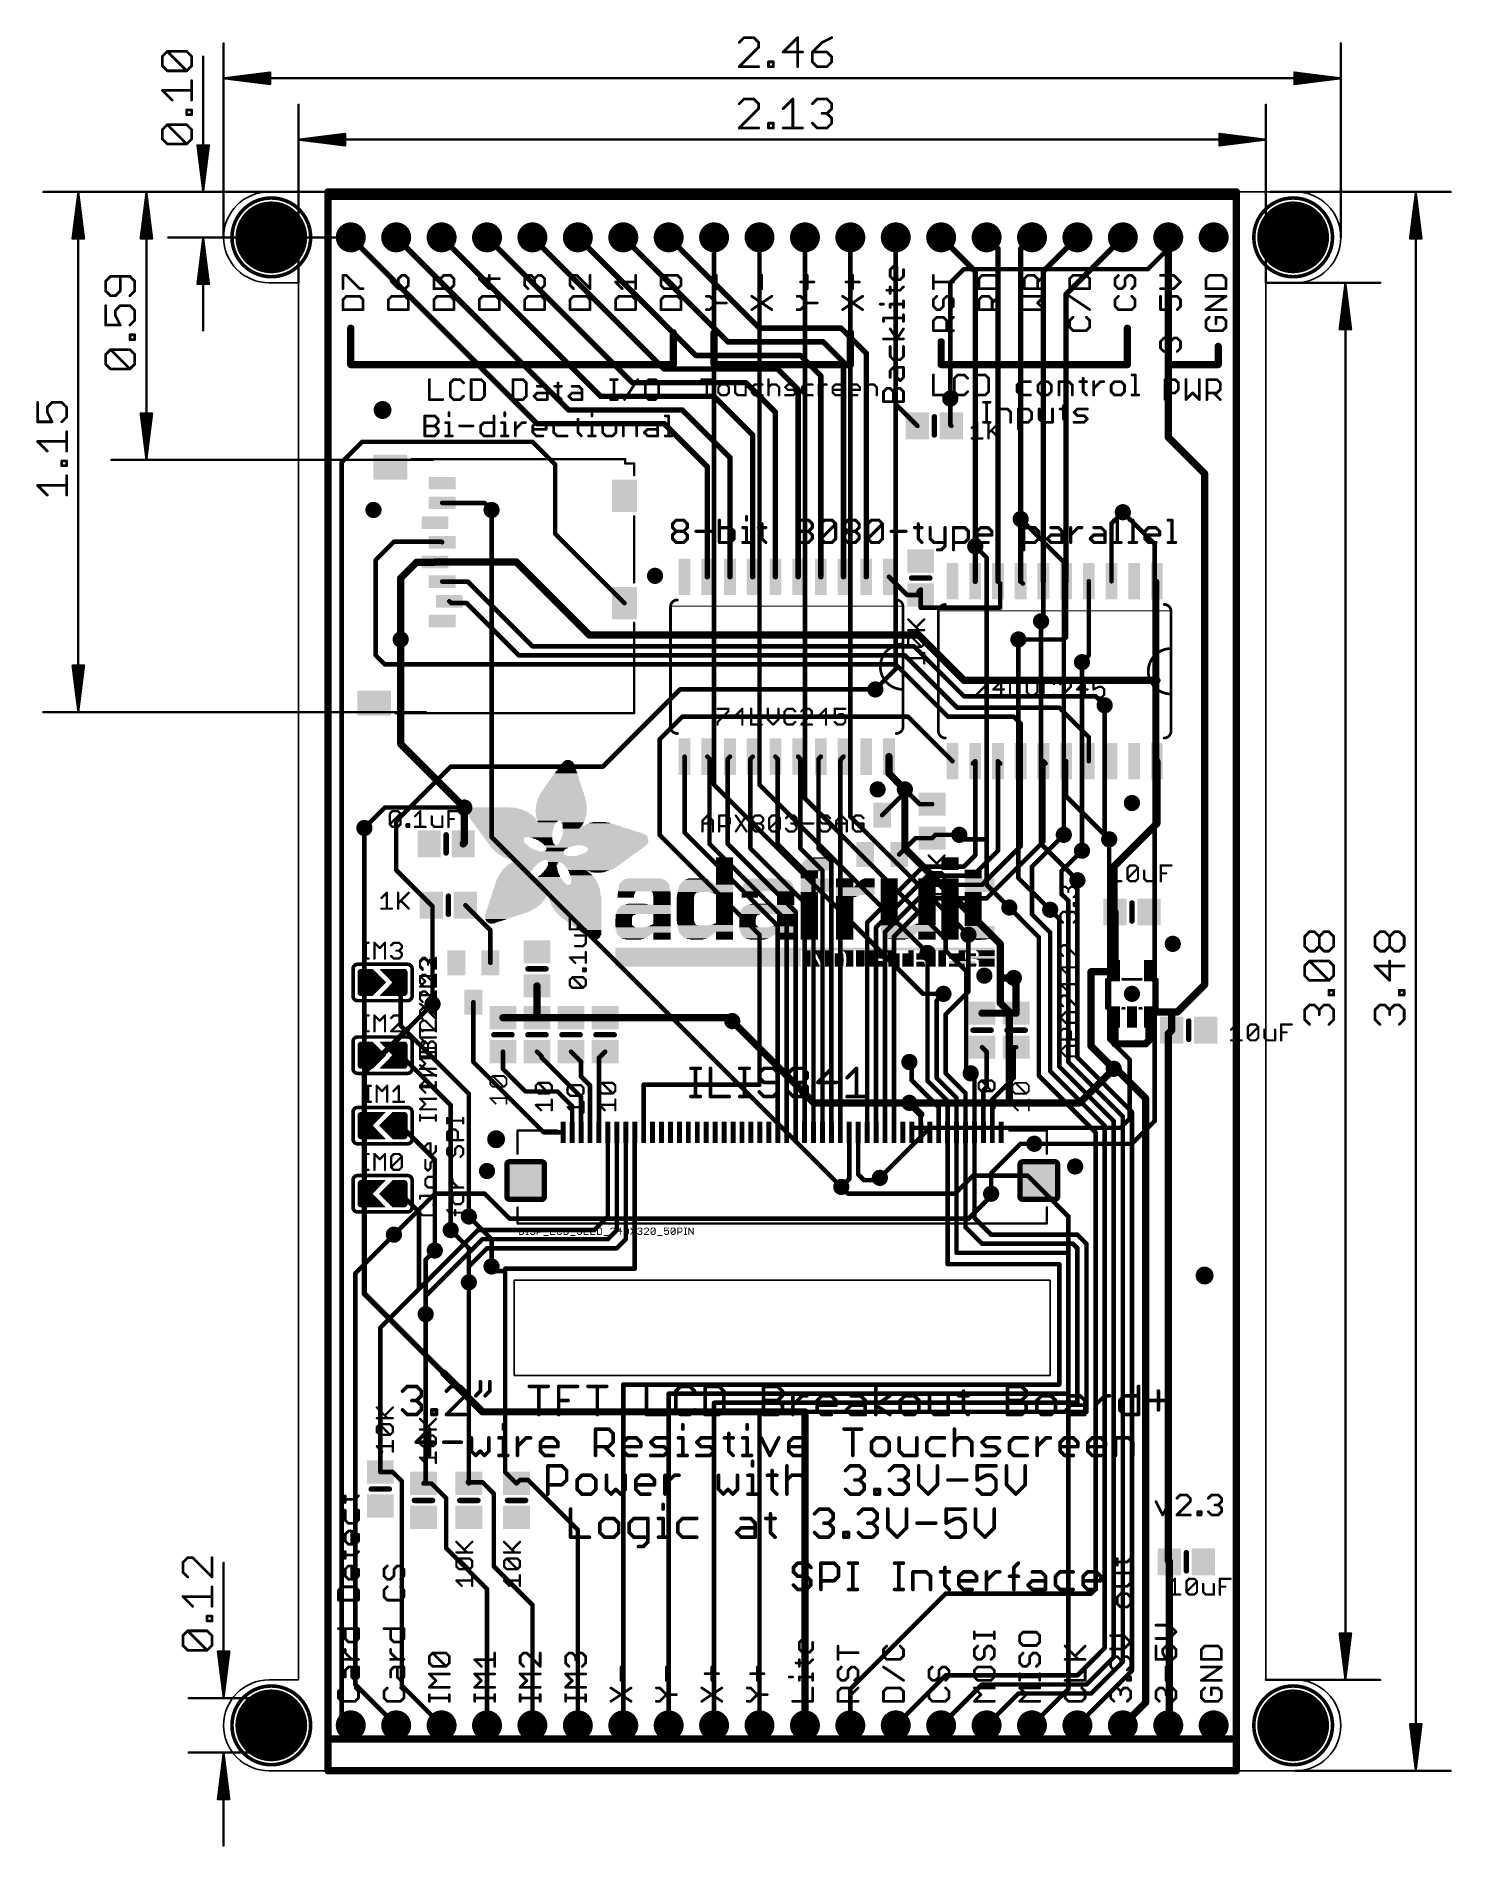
# Model space of a CAD drawing. Extents: x -42 to 37, y -47 to 54.
import ezdxf

# ---------------------------------------------------------------- set-up
doc = ezdxf.new("R2010")
doc.units = 0
for name, color, linetype in [('1', 12, 'CONTINUOUS'), ('16', 132, 'CONTINUOUS'), ('17', 110, 'CONTINUOUS'), ('18', 110, 'CONTINUOUS'), ('20', 53, 'CONTINUOUS'), ('21', 40, 'CONTINUOUS'), ('27', 253, 'CONTINUOUS'), ('47', 253, 'CONTINUOUS')]:
    doc.layers.add(name, color=color, linetype=linetype)

# ---------------------------------------------------------------- blocks, each defined once
blk = doc.blocks.new('RECT')
blk.add_solid([(-0.5, -0.5), (0.5, -0.5), (-0.5, 0.5), (0.5, 0.5)])
blk = doc.blocks.new('ROUNDP')
at = {"const_width": 0.5}
blk.add_lwpolyline([(0, -0.25, 1), (0, 0.25, 1), (0, -0.25)], format="xyb", dxfattribs=at)
blk = doc.blocks.new('RECT121920X243840R50')
at = {"const_width": 0.1905}
blk.add_lwpolyline([(0.2858, -0.5715), (0.2858, 0.5715, 0.4142), (0.1905, 0.6668), (-0.1905, 0.6668, 0.4142), (-0.2858, 0.5715), (-0.2858, -0.5715, 0.4142), (-0.1905, -0.6668), (0.1905, -0.6668, 0.4142)], format="xyb", close=True, dxfattribs=at)
blk.add_solid([(-0.2159, -0.5969), (0.2159, -0.5969), (-0.2159, 0.5969), (0.2159, 0.5969)])
blk = doc.blocks.new('PIE')
at = {"const_width": 0.5}
blk.add_lwpolyline([(0, -0.25, 1), (0, 0.25, 1), (0, -0.25)], format="xyb", dxfattribs=at)
blk = doc.blocks.new('RECT384000X384000R25')
at = {"const_width": 0.3}
blk.add_lwpolyline([(1.05, -0.9), (1.05, 0.9, 0.4142), (0.9, 1.05), (-0.9, 1.05, 0.4142), (-1.05, 0.9), (-1.05, -0.9, 0.4142), (-0.9, -1.05), (0.9, -1.05, 0.4142)], format="xyb", close=True, dxfattribs=at)
blk.add_solid([(-0.9254, -0.9254), (0.9254, -0.9254), (-0.9254, 0.9254), (0.9254, 0.9254)])
blk = doc.blocks.new('ROUNDV')
at = {"const_width": 0.5}
blk.add_lwpolyline([(0, -0.25, 1), (0, 0.25, 1), (0, -0.25)], format="xyb", dxfattribs=at)

msp = doc.modelspace()

# ---------------------------------------------------------------- linework, layer by layer
at = {"layer": '1'}
for points, const_width in [([(-25.4, 45.085), (-25.4, -43.18)], 0.4064), ([(25.4, 45.085), (-25.4, 45.085)], 0.4064), ([(25.4, -43.18), (25.4, 45.085)], 0.4064), ([(-24.13, 42.545), (-13.716, 32.131)], 0.3048), ([(-21.59, 42.545), (-11.938, 32.893)], 0.3048), ([(-19.05, 42.545), (-10.16, 33.655)], 0.3048), ([(-16.51, 42.545), (-8.382, 34.417)], 0.3048), ([(-13.97, 42.545), (-6.604, 35.179)], 0.3048), ([(-11.43, 42.545), (-4.826, 35.941)], 0.3048), ([(-8.89, 42.545), (-3.048, 36.703)], 0.3048), ([(-6.35, 42.545), (-1.27, 37.465)], 0.3048), ([(6.35, 33.213), (6.35, 42.545)], 0.254), ([(8.89, 42.545), (10.795, 40.64)], 0.3048), ([(11.43, 42.545), (12.065, 41.91)], 0.3048), ([(13.97, 42.545), (13.335, 41.91)], 0.3048), ([(16.51, 42.545), (14.605, 40.64)], 0.3048), ([(19.05, 42.545), (15.875, 39.37)], 0.3048), ([(21.59, 42.545), (21.59, 31.369)], 0.4064), ([(12.065, 41.91), (12.065, 23.3172)], 0.3048), ([(13.335, 41.91), (13.335, 26.797)], 0.3048), ([(10.795, 40.64), (10.795, 23.3172)], 0.3048), ([(14.605, 40.64), (14.605, 23.3172)], 0.3048), ([(15.875, 39.37), (15.875, 23.3172)], 0.3048), ([(-1.27, 37.465), (3.302, 37.465)], 0.3048), ([(3.302, 37.465), (4.699, 36.068)], 0.3048), ([(-3.048, 36.703), (2.286, 36.703)], 0.3048), ([(2.286, 36.703), (3.429, 35.56)], 0.3048), ([(-4.826, 35.941), (1.016, 35.941)], 0.3048), ([(1.016, 35.941), (2.159, 34.798)], 0.3048), ([(3.429, 35.56), (3.429, 23.5712)], 0.3048), ([(4.699, 36.068), (4.699, 23.5712)], 0.3048), ([(-8.382, 34.417), (-2.032, 34.417)], 0.3048), ([(-6.604, 35.179), (-0.254, 35.179)], 0.3048), ([(-2.032, 34.417), (-0.381, 32.766)], 0.3048), ([(-0.254, 35.179), (0.889, 34.036)], 0.3048), ([(2.159, 34.798), (2.159, 23.5712)], 0.3048), ([(-10.16, 33.655), (-3.81, 33.655)], 0.3048), ([(-3.81, 33.655), (-1.651, 31.496)], 0.3048), ([(0.889, 34.036), (0.889, 23.5712)], 0.3048), ([(9.398, 32.065), (9.398, 33.528)], 0.254), ([(-11.938, 32.893), (-5.588, 32.893)], 0.3048), ([(-5.588, 32.893), (-2.921, 30.226)], 0.3048), ([(-0.381, 32.766), (-0.381, 23.5712)], 0.3048), ([(7.559, 32.004), (6.35, 33.213)], 0.254), ([(-13.716, 32.131), (-6.604, 32.131)], 0.3048), ([(-6.604, 32.131), (-4.191, 29.718)], 0.3048), ([(-1.651, 31.496), (-1.651, 23.5712)], 0.3048), ([(9.459, 32.004), (9.398, 32.065)], 0.254), ([(21.59, 31.369), (23.622, 29.337)], 0.4064), ([(-24.638, 29.972), (-23.495, 31.115)], 0.254), ([(-23.495, 31.115), (-13.97, 31.115)], 0.254), ([(-13.97, 31.115), (-12.7, 29.845)], 0.254), ([(-2.921, 30.226), (-2.921, 23.5712)], 0.3048), ([(-24.638, -40.132), (-24.638, 29.972)], 0.254), ([(-12.7, 29.845), (-12.7, 25.977)], 0.254), ([(-4.191, 29.718), (-4.191, 23.5712)], 0.3048), ([(23.622, 29.337), (23.622, 0.762)], 0.4064), ([(-16.65, 27.699), (-19.022, 27.699)], 0.254), ([(-16.256, 27.305), (-16.65, 27.699)], 0.254), ([(13.335, 26.797), (13.335, 23.3172)], 0.3048), ([(18.415, 26.543), (19.05, 27.178)], 0.254), ([(18.415, 23.3172), (18.415, 26.543)], 0.254), ([(-22.733, 24.511), (-21.717, 25.527)], 0.254), ([(-21.717, 25.527), (-19.05, 25.527)], 0.254), ([(-19.05, 25.527), (-19.022, 25.499)], 0.254), ([(-12.7, 25.977), (-8.822, 22.099)], 0.254), ([(10.795, 25.273), (10.795, 23.3172)], 0.254), ([(-22.733, 19.177), (-22.733, 24.511)], 0.254), ([(-21.336, 23.495), (-20.447, 24.384)], 0.4064), ([(-20.447, 24.384), (-19.437, 24.384)], 0.4064), ([(-19.437, 24.384), (-19.422, 24.399)], 0.4064), ([(-14.874, 24.399), (-19.422, 24.399)], 0.4064), ([(-10.795, 20.32), (-14.874, 24.399)], 0.4064), ([(-21.336, 20.066), (-21.336, 23.495)], 0.4064), ([(-17.584, 23.299), (-19.022, 23.299)], 0.254), ([(-13.97, 19.685), (-17.584, 23.299)], 0.254), ([(5.969, 23.5712), (6.9952, 22.545)], 0.254), ([(12.192, 23.1902), (12.065, 23.3172)], 0.254), ([(12.192, 21.844), (12.192, 23.1902)], 0.254), ([(13.462, 23.1902), (13.335, 23.3172)], 0.254), ([(14.605, 21.209), (14.605, 23.3172)], 0.254), ([(15.875, 20.193), (15.875, 23.3172)], 0.254), ([(17.145, 23.3172), (17.145, 19.177)], 0.254), ([(20.955, 17.78), (20.955, 23.3172)], 0.254), ([(-18.521, 22.098), (-18.622, 22.199)], 0.254), ([(6.9952, 22.545), (7.747, 22.545)], 0.254), ([(7.747, 22.86), (7.62, 22.733)], 0.254), ([(7.747, 22.545), (7.747, 22.86)], 0.254), ([(7.747, 22.545), (7.747, 21.844)], 0.254), ([(-17.653, 22.098), (-18.521, 22.098)], 0.254), ([(-14.732, 19.177), (-17.653, 22.098)], 0.254), ([(7.747, 21.844), (12.192, 21.844)], 0.254), ([(14.478, 21.082), (14.605, 21.209)], 0.254), ([(-21.336, 20.066), (-21.224, 19.954)], 0.4064), ([(7.62, 20.32), (-10.795, 20.32)], 0.4064), ([(7.62, 20.32), (10.16, 17.78)], 0.4064), ([(15.748, 20.066), (15.875, 20.193)], 0.254), ([(-22.733, 19.177), (-22.225, 18.669)], 0.254), ([(6.858, 19.177), (-14.732, 19.177)], 0.254), ([(-13.97, 19.685), (7.366, 19.685)], 0.254), ([(9.779, 16.256), (6.858, 19.177)], 0.254), ([(7.366, 19.685), (10.16, 16.891)], 0.254), ([(13.208, 20.066), (15.748, 20.066)], 0.254), ([(17.145, 19.177), (16.764, 18.796)], 0.254), ([(-22.225, 18.669), (6.35, 18.669)], 0.254), ([(6.35, 18.669), (9.271, 15.748)], 0.254), ([(-10.033, 12.954), (-5.715, 17.272)], 0.254), ([(-5.715, 17.272), (5.207, 17.272)], 0.254), ([(10.16, 17.78), (20.955, 17.78)], 0.4064), ([(20.955, 13.2588), (20.955, 17.78)], 0.254), ([(15.494, 16.256), (9.779, 16.256)], 0.254), ([(10.16, 16.891), (17.526, 16.891)], 0.254), ([(17.145, 14.605), (15.494, 16.256)], 0.254), ([(17.526, 16.891), (18.034, 16.383)], 0.254), ([(-6.858, 14.478), (-5.588, 15.748)], 0.254), ([(-5.588, 15.748), (7.0358, 15.748)], 0.254), ([(7.0358, 15.748), (9.525, 13.2588)], 0.254), ([(9.271, 15.748), (12.954, 15.748)], 0.254), ([(12.954, 15.748), (13.335, 15.367)], 0.254), ([(13.335, 15.367), (13.335, 13.2588)], 0.254), ([(-6.858, 9.144), (-6.858, 14.478)], 0.254), ([(17.145, 13.2588), (17.145, 14.605)], 0.254), ([(-5.461, 9.271), (-5.461, 13.5128)], 0.254), ([(-4.064, 13.3858), (-4.191, 13.5128)], 0.254), ([(-4.064, 8.636), (-4.064, 13.3858)], 0.254), ([(-3.048, 13.3858), (-2.921, 13.5128)], 0.254), ([(-3.048, 8.636), (-3.048, 13.3858)], 0.254), ([(-1.778, 13.3858), (-1.651, 13.5128)], 0.254), ([(-1.778, 8.382), (-1.778, 13.3858)], 0.254), ([(-0.254, 13.3858), (-0.381, 13.5128)], 0.254), ([(-0.254, 8.636), (-0.254, 13.3858)], 0.254), ([(1.016, 13.3858), (0.889, 13.5128)], 0.254), ([(1.016, 8.382), (1.016, 13.3858)], 0.254), ([(2.032, 13.3858), (2.159, 13.5128)], 0.254), ([(2.032, 8.382), (2.032, 13.3858)], 0.254), ([(3.25, 13.3338), (3.429, 13.5128)], 0.254), ([(3.25, 13.3338), (3.25, -7.485)], 0.254), ([(5.969, 13.5128), (5.969, 12.573)], 0.4064), ([(10.668, 13.1318), (10.795, 13.2588)], 0.254), ([(10.795, 8.001), (10.795, 13.2588)], 0.254), ([(12.192, 13.1318), (12.065, 13.2588)], 0.254), ([(12.065, 8.255), (12.065, 13.2588)], 0.254), ([(13.208, 13.1318), (13.335, 13.2588)], 0.254), ([(13.335, 8.509), (13.335, 13.2588)], 0.254), ([(14.732, 13.1318), (14.605, 13.2588)], 0.254), ([(14.605, 8.763), (14.605, 13.2588)], 0.254), ([(15.875, 13.2588), (15.875, 11.303)], 0.254), ([(20.955, 9.779), (20.955, 13.2588)], 0.4064), ([(-21.59, 9.906), (-18.542, 12.954)], 0.254), ([(-18.542, 12.954), (-10.033, 12.954)], 0.254), ([(5.969, 12.573), (6.858, 11.684)], 0.4064), ([(5.588, 10.244), (6.858, 11.514)], 0.254), ([(6.858, 11.514), (6.858, 11.684)], 0.254), ([(7.686, 10.856), (6.858, 11.684)], 0.254), ([(15.875, 11.303), (18.288, 8.89)], 0.254), ([(-17.78, 10.668), (-17.78, 8.702)], 0.4064), ([(8.382, 10.856), (7.686, 10.856)], 0.254), ([(-23.368, 0.889), (-23.368, 9.525)], 0.254), ([(-21.59, 7.178), (-21.59, 9.906)], 0.254), ([(-1.27, 3.556), (-6.858, 9.144)], 0.254), ([(-0.25, 4.06), (-5.461, 9.271)], 0.254), ([(8.57, 9.144), (8.382, 8.956)], 0.254), ([(9.906, 9.144), (8.57, 9.144)], 0.254), ([(13.97, 7.366), (15.748, 9.144)], 0.254), ([(18.558, 7.382), (20.955, 9.779)], 0.4064), ([(-17.78, 8.702), (-17.846, 8.636)], 0.4064), ([(0.25, 4.322), (-4.064, 8.636)], 0.254), ([(0.75, 4.838), (-3.048, 8.636)], 0.254), ([(1.25, 5.354), (-1.778, 8.382)], 0.254), ([(1.75, 6.632), (-0.254, 8.636)], 0.254), ([(2.25, 7.148), (1.016, 8.382)], 0.254), ([(2.75, 7.664), (2.032, 8.382)], 0.254), ([(6.538, 8.044), (7.45, 8.956)], 0.254), ([(7.45, 8.956), (8.382, 8.956)], 0.254), ([(10.16, 7.366), (10.795, 8.001)], 0.254), ([(10.668, 6.858), (12.065, 8.255)], 0.254), ([(11.176, 6.35), (13.335, 8.509)], 0.254), ([(11.43, 5.588), (14.605, 8.763)], 0.254), ([(15.621, 7.112), (16.764, 8.255)], 0.254), ([(-19.619, 5.207), (-21.59, 7.178)], 0.254), ([(2.25, 7.148), (2.25, -7.485)], 0.254), ([(2.75, 7.664), (2.75, -7.485)], 0.254), ([(4.75, 4.242), (7.874, 7.366)], 0.254), ([(7.874, 7.366), (10.16, 7.366)], 0.254), ([(13.97, 4.699), (13.97, 7.366)], 0.254), ([(15.621, 5.842), (15.621, 7.112)], 0.254), ([(18.558, 7.382), (18.558, 4.876)], 0.4064), ([(1.75, 6.632), (1.75, -7.485)], 0.254), ([(5.25, 3.98), (8.128, 6.858)], 0.254), ([(5.75, 3.718), (8.382, 6.35)], 0.254), ([(8.128, 6.858), (10.668, 6.858)], 0.254), ([(8.382, 6.35), (11.176, 6.35)], 0.254), ([(16.51, -3.302), (16.51, 6.604)], 0.254), ([(-19.619, 5.207), (-19.558, 5.146)], 0.254), ([(-19.558, 5.146), (-19.558, -0.32)], 0.254), ([(-17.719, 5.207), (-16.322, 3.81)], 0.254), ([(1.25, 5.354), (1.25, -7.485)], 0.254), ([(6.25, 3.456), (8.382, 5.588)], 0.254), ([(8.382, 5.588), (11.43, 5.588)], 0.254), ([(14.351, 3.429), (12.7, 5.08)], 0.254), ([(15.494, 4.445), (14.986, 4.953)], 0.254), ([(16.002, 5.461), (15.621, 5.842)], 0.254), ([(16.002, -3.556), (16.002, 5.461)], 0.254), ([(18.558, 4.876), (18.608, 4.826)], 0.4064), ([(-0.25, 4.06), (-0.25, -7.485)], 0.254), ([(0.25, 4.322), (0.25, -7.485)], 0.254), ([(0.75, 4.838), (0.75, -7.485)], 0.254), ([(4.75, 4.242), (4.75, -7.485)], 0.254), ([(5.25, 3.98), (5.25, -7.485)], 0.254), ([(14.986, 3.683), (13.97, 4.699)], 0.254), ([(15.494, -3.81), (15.494, 4.445)], 0.254), ([(18.608, 1.554), (18.608, 4.826)], 0.4064), ([(-16.322, 3.81), (-16.322, 1.989)], 0.254), ([(-1.27, -4.826), (-1.27, 3.556)], 0.254), ([(5.75, 3.718), (5.75, -7.485)], 0.254), ([(6.25, 3.456), (6.25, -7.485)], 0.254), ([(10.414, 0.381), (10.414, 3.556)], 0.254), ([(14.351, -4.318), (14.351, 3.429)], 0.254), ([(14.986, -4.064), (14.986, 3.683)], 0.254), ([(8.128, -4.614), (8.128, 2.54)], 0.254), ([(-23.495, 1.6256), (-22.9235, 1.6256)], 0.0508), ([(-23.495, 0.1524), (-23.495, 1.6256)], 0.0508), ([(-23.495, 1.5748), (-22.8727, 1.5748)], 0.0508), ([(-23.495, 1.524), (-22.8219, 1.524)], 0.0508), ([(-23.495, 1.4732), (-22.7711, 1.4732)], 0.0508), ([(-23.495, 1.4224), (-22.7203, 1.4224)], 0.0508), ([(-23.495, 1.3716), (-22.6695, 1.3716)], 0.0508), ([(-23.495, 1.3208), (-22.6187, 1.3208)], 0.0508), ([(-23.495, 1.27), (-22.5679, 1.27)], 0.0508), ([(-23.495, 1.2192), (-22.5171, 1.2192)], 0.0508), ([(-23.495, 1.1684), (-22.4663, 1.1684)], 0.0508), ([(-23.495, 1.1176), (-22.4155, 1.1176)], 0.0508), ([(-23.495, 1.0668), (-22.3647, 1.0668)], 0.0508), ([(-23.495, 1.016), (-22.3139, 1.016)], 0.0508), ([(-23.368, 0.889), (-23.368, -3.175)], 0.254), ([(-22.9235, 1.6256), (-22.1869, 0.889)], 0.0508), ([(-22.479, 1.6256), (-21.7678, 0.889)], 0.0508), ([(-21.209, 1.6256), (-22.479, 1.6256)], 0.0508), ([(-22.43, 1.5748), (-21.209, 1.5748)], 0.0508), ([(-22.3809, 1.524), (-21.209, 1.524)], 0.0508), ([(-22.3319, 1.4732), (-21.209, 1.4732)], 0.0508), ([(-22.2828, 1.4224), (-21.209, 1.4224)], 0.0508), ([(-22.2338, 1.3716), (-21.209, 1.3716)], 0.0508), ([(-22.1847, 1.3208), (-21.209, 1.3208)], 0.0508), ([(-22.1357, 1.27), (-21.209, 1.27)], 0.0508), ([(-22.0866, 1.2192), (-21.209, 1.2192)], 0.0508), ([(-22.0376, 1.1684), (-21.209, 1.1684)], 0.0508), ([(-21.9885, 1.1176), (-21.209, 1.1176)], 0.0508), ([(-21.9395, 1.0668), (-21.209, 1.0668)], 0.0508), ([(-21.8904, 1.016), (-21.209, 1.016)], 0.0508), ([(-21.336, 0.889), (-21.336, 1.27)], 0.254), ([(-21.336, 0.889), (-21.336, -1.524)], 0.254), ([(-21.209, 0.1524), (-21.209, 1.6256)], 0.0508), ([(13.081, 1.016), (12.954, 1.143)], 0.4064), ([(13.081, -0.828), (13.081, 1.016)], 0.4064), ([(17.272, -2.667), (17.272, 1.488)], 0.4064), ([(17.272, 1.488), (18.542, 1.488)], 0.4064), ([(18.542, 1.488), (18.608, 1.554)], 0.4064), ([(-23.495, 0.9652), (-22.2631, 0.9652)], 0.0508), ([(-23.495, 0.9144), (-22.2123, 0.9144)], 0.0508), ([(-23.495, 0.8636), (-22.2123, 0.8636)], 0.0508), ([(-23.495, 0.8128), (-22.2631, 0.8128)], 0.0508), ([(-23.495, 0.762), (-22.3139, 0.762)], 0.0508), ([(-23.495, 0.7112), (-22.3647, 0.7112)], 0.0508), ([(-23.495, 0.6604), (-22.4155, 0.6604)], 0.0508), ([(-23.495, 0.6096), (-22.4663, 0.6096)], 0.0508), ([(-23.495, 0.5588), (-22.5171, 0.5588)], 0.0508), ([(-23.495, 0.508), (-22.5679, 0.508)], 0.0508), ([(-23.495, 0.4572), (-22.6187, 0.4572)], 0.0508), ([(-23.495, 0.4064), (-22.6695, 0.4064)], 0.0508), ([(-23.495, 0.3556), (-22.7203, 0.3556)], 0.0508), ([(-23.495, 0.3048), (-22.7711, 0.3048)], 0.0508), ([(-23.495, 0.254), (-22.8219, 0.254)], 0.0508), ([(-23.495, 0.2032), (-22.8727, 0.2032)], 0.0508), ([(-22.9235, 0.1524), (-23.495, 0.1524)], 0.0508), ([(-23.495, 0.1524), (-22.9235, 0.1524)], 0.0508), ([(-22.1869, 0.889), (-22.9235, 0.1524)], 0.0508), ([(-21.7678, 0.889), (-22.479, 0.1524)], 0.0508), ([(-22.479, 0.1524), (-21.209, 0.1524)], 0.0508), ([(-22.479, 0.1524), (-21.209, 0.1524)], 0.0508), ([(-22.43, 0.2032), (-21.209, 0.2032)], 0.0508), ([(-22.3809, 0.254), (-21.209, 0.254)], 0.0508), ([(-22.3319, 0.3048), (-21.209, 0.3048)], 0.0508), ([(-22.2828, 0.3556), (-21.209, 0.3556)], 0.0508), ([(-22.2338, 0.4064), (-21.209, 0.4064)], 0.0508), ([(-22.1847, 0.4572), (-21.209, 0.4572)], 0.0508), ([(-22.1357, 0.508), (-21.209, 0.508)], 0.0508), ([(-22.0866, 0.5588), (-21.209, 0.5588)], 0.0508), ([(-22.0376, 0.6096), (-21.209, 0.6096)], 0.0508), ([(-21.9885, 0.6604), (-21.209, 0.6604)], 0.0508), ([(-21.9395, 0.7112), (-21.209, 0.7112)], 0.0508), ([(-21.8904, 0.762), (-21.209, 0.762)], 0.0508), ([(-21.8414, 0.9652), (-21.209, 0.9652)], 0.0508), ([(-21.8414, 0.8128), (-21.209, 0.8128)], 0.0508), ([(-21.7923, 0.9144), (-21.209, 0.9144)], 0.0508), ([(-21.7923, 0.8636), (-21.209, 0.8636)], 0.0508), ([(-13.716, 0.701), (-13.716, -1.082)], 0.4064), ([(8.636, -0.127), (9.017, 0.254)], 0.254), ([(8.636, -4.445), (8.636, -0.127)], 0.254), ([(9.144, -0.889), (10.414, 0.381)], 0.254), ([(23.622, 0.762), (22.098, -0.762)], 0.4064), ([(-17.272, -3.556), (-17.272, -0.211)], 0.254), ([(-15.621, -1.082), (-13.716, -1.082)], 0.4064), ([(-13.716, -1.082), (-11.811, -1.082)], 0.4064), ([(-11.811, -1.082), (-9.906, -1.082)], 0.4064), ([(-9.906, -1.082), (-2.982, -1.082)], 0.4064), ([(-2.982, -1.082), (-2.794, -1.27)], 0.4064), ([(9.144, -0.889), (9.144, -4.191)], 0.254), ([(13.081, -0.828), (11.176, -0.828)], 0.4064), ([(18.608, -1.046), (18.608, -2.54)], 0.4064), ([(20.792, -0.762), (20.508, -1.046)], 0.4064), ([(20.508, -2.352), (20.508, -1.046)], 0.4064), ([(21.717, -0.762), (20.792, -0.762)], 0.4064), ([(22.098, -0.762), (21.717, -0.762)], 0.4064), ([(21.783, -0.828), (21.717, -0.762)], 0.4064), ([(21.783, -1.778), (21.783, -0.828)], 0.4064), ([(-21.336, -1.524), (-17.526, -5.334)], 0.254), ([(21.59, -1.971), (21.783, -1.778)], 0.4064), ([(21.59, -1.971), (21.59, -31.43)], 0.4064), ([(-23.495, -2.4384), (-22.9235, -2.4384)], 0.0508), ([(-23.495, -3.9116), (-23.495, -2.4384)], 0.0508), ([(-23.495, -2.4892), (-22.8727, -2.4892)], 0.0508), ([(-23.495, -2.54), (-22.8219, -2.54)], 0.0508), ([(-23.495, -2.5908), (-22.7711, -2.5908)], 0.0508), ([(-23.495, -2.6416), (-22.7203, -2.6416)], 0.0508), ([(-23.495, -2.6924), (-22.6695, -2.6924)], 0.0508), ([(-23.495, -2.7432), (-22.6187, -2.7432)], 0.0508), ([(-23.495, -2.794), (-22.5679, -2.794)], 0.0508), ([(-23.495, -2.8448), (-22.5171, -2.8448)], 0.0508), ([(-23.495, -2.8956), (-22.4663, -2.8956)], 0.0508), ([(-23.495, -2.9464), (-22.4155, -2.9464)], 0.0508), ([(-23.495, -2.9972), (-22.3647, -2.9972)], 0.0508), ([(-23.495, -3.048), (-22.3139, -3.048)], 0.0508), ([(-22.9235, -2.4384), (-22.1869, -3.175)], 0.0508), ([(-22.479, -2.4384), (-21.7678, -3.175)], 0.0508), ([(-21.209, -2.4384), (-22.479, -2.4384)], 0.0508), ([(-22.43, -2.4892), (-21.209, -2.4892)], 0.0508), ([(-22.3809, -2.54), (-21.209, -2.54)], 0.0508), ([(-22.3319, -2.5908), (-21.209, -2.5908)], 0.0508), ([(-22.2828, -2.6416), (-21.209, -2.6416)], 0.0508), ([(-22.2338, -2.6924), (-21.209, -2.6924)], 0.0508), ([(-22.1847, -2.7432), (-21.209, -2.7432)], 0.0508), ([(-22.1357, -2.794), (-21.209, -2.794)], 0.0508), ([(-22.0866, -2.8448), (-21.209, -2.8448)], 0.0508), ([(-22.0376, -2.8956), (-21.209, -2.8956)], 0.0508), ([(-21.9885, -2.9464), (-21.209, -2.9464)], 0.0508), ([(-21.9395, -2.9972), (-21.209, -2.9972)], 0.0508), ([(-21.8904, -3.048), (-21.209, -3.048)], 0.0508), ([(-21.209, -3.9116), (-21.209, -2.4384)], 0.0508), ([(-15.621, -3.937), (-15.621, -2.982)], 0.254), ([(-13.462, -3.236), (-13.716, -2.982)], 0.254), ([(-11.25, -3.543), (-11.811, -2.982)], 0.254), ([(-10.25, -3.326), (-9.906, -2.982)], 0.254), ([(11.43, -2.982), (11.176, -2.728)], 0.254), ([(11.43, -4.953), (11.43, -2.982)], 0.254), ([(12.954, -4.445), (12.954, -2.728)], 0.254), ([(12.954, -2.728), (13.081, -2.728)], 0.254), ([(17.272, -2.667), (18.542, -3.937)], 0.4064), ([(18.608, -2.54), (20.32, -2.54)], 0.4064), ([(20.32, -2.54), (20.508, -2.352)], 0.4064), ([(-23.495, -3.0988), (-22.2631, -3.0988)], 0.0508), ([(-23.495, -3.1496), (-22.2123, -3.1496)], 0.0508), ([(-23.495, -3.2004), (-22.2123, -3.2004)], 0.0508), ([(-23.495, -3.2512), (-22.2631, -3.2512)], 0.0508), ([(-23.495, -3.302), (-22.3139, -3.302)], 0.0508), ([(-23.495, -3.3528), (-22.3647, -3.3528)], 0.0508), ([(-23.495, -3.4036), (-22.4155, -3.4036)], 0.0508), ([(-23.495, -3.4544), (-22.4663, -3.4544)], 0.0508), ([(-23.495, -3.5052), (-22.5171, -3.5052)], 0.0508), ([(-23.495, -3.556), (-22.5679, -3.556)], 0.0508), ([(-23.495, -3.6068), (-22.6187, -3.6068)], 0.0508), ([(-23.495, -3.6576), (-22.6695, -3.6576)], 0.0508), ([(-23.495, -3.7084), (-22.7203, -3.7084)], 0.0508), ([(-23.495, -3.7592), (-22.7711, -3.7592)], 0.0508), ([(-23.495, -3.81), (-22.8219, -3.81)], 0.0508), ([(-23.495, -3.8608), (-22.8727, -3.8608)], 0.0508), ([(-22.9235, -3.9116), (-23.495, -3.9116)], 0.0508), ([(-23.495, -3.9116), (-22.9235, -3.9116)], 0.0508), ([(-23.368, -3.175), (-23.368, -7.112)], 0.254), ([(-22.1869, -3.175), (-22.9235, -3.9116)], 0.0508), ([(-21.7678, -3.175), (-22.479, -3.9116)], 0.0508), ([(-22.479, -3.9116), (-21.209, -3.9116)], 0.0508), ([(-22.479, -3.9116), (-21.209, -3.9116)], 0.0508), ([(-22.43, -3.8608), (-21.209, -3.8608)], 0.0508), ([(-22.3809, -3.81), (-21.209, -3.81)], 0.0508), ([(-22.3319, -3.7592), (-21.209, -3.7592)], 0.0508), ([(-22.2828, -3.7084), (-21.209, -3.7084)], 0.0508), ([(-22.2338, -3.6576), (-21.209, -3.6576)], 0.0508), ([(-22.1847, -3.6068), (-21.209, -3.6068)], 0.0508), ([(-22.1357, -3.556), (-21.209, -3.556)], 0.0508), ([(-22.0866, -3.5052), (-21.209, -3.5052)], 0.0508), ([(-22.0376, -3.4544), (-21.209, -3.4544)], 0.0508), ([(-21.9885, -3.4036), (-21.209, -3.4036)], 0.0508), ([(-21.9395, -3.3528), (-21.209, -3.3528)], 0.0508), ([(-21.8904, -3.302), (-21.209, -3.302)], 0.0508), ([(-21.8414, -3.0988), (-21.209, -3.0988)], 0.0508), ([(-21.8414, -3.2512), (-21.209, -3.2512)], 0.0508), ([(-21.7923, -3.1496), (-21.209, -3.1496)], 0.0508), ([(-21.7923, -3.2004), (-21.209, -3.2004)], 0.0508), ([(-21.336, -3.175), (-18.542, -5.969)], 0.254), ([(-17.272, -3.556), (-13.343, -7.485)], 0.254), ([(-14.351, -5.207), (-15.621, -3.937)], 0.254), ([(-13.462, -3.302), (-13.462, -3.236)], 0.254), ([(-11.25, -5.514), (-13.462, -3.302)], 0.254), ([(-11.25, -3.543), (-11.25, -4.371)], 0.254), ([(-10.25, -7.485), (-10.25, -3.326)], 0.254), ([(7.239, -3.683), (7.112, -3.556)], 0.254), ([(7.239, -4.572), (7.239, -3.683)], 0.254), ([(18.034, -7.112), (14.986, -4.064)], 0.254), ([(18.542, -6.858), (15.494, -3.81)], 0.254), ([(19.05, -6.604), (16.002, -3.556)], 0.254), ([(19.558, -6.35), (16.51, -3.302)], 0.254), ([(18.542, -3.937), (18.558, -3.937)], 0.4064), ([(20.32, -5.588), (18.558, -3.826)], 0.4064), ([(18.558, -3.826), (18.558, -3.937)], 0.4064), ([(-11.25, -4.371), (-10.75, -4.871)], 0.254), ([(-10.75, -4.871), (-10.75, -7.485)], 0.254), ([(-7.75, -4.826), (-1.27, -4.826)], 0.254), ([(-7.75, -4.826), (-7.75, -7.485)], 0.254), ([(8.75, -6.083), (7.239, -4.572)], 0.254), ([(9.25, -5.736), (8.128, -4.614)], 0.254), ([(9.75, -5.559), (8.636, -4.445)], 0.254), ([(9.144, -4.191), (10.25, -5.297)], 0.254), ([(10.713, -4.363), (10.541, -4.191)], 0.254), ([(10.75, -4.363), (10.713, -4.363)], 0.254), ([(10.75, -4.363), (10.75, -7.485)], 0.254), ([(11.25, -5.133), (11.43, -4.953)], 0.254), ([(11.25, -7.485), (11.25, -5.133)], 0.254), ([(11.75, -5.649), (12.954, -4.445)], 0.254), ([(17.526, -7.493), (14.351, -4.318)], 0.254), ([(-18.542, -5.969), (-18.542, -12.954)], 0.254), ([(-17.526, -5.334), (-17.526, -12.192)], 0.254), ([(-12.573, -5.207), (-14.351, -5.207)], 0.254), ([(-11.75, -6.03), (-12.573, -5.207)], 0.254), ([(-11.75, -7.485), (-11.75, -6.03)], 0.254), ([(-11.25, -5.514), (-11.25, -7.485)], 0.254), ([(7.112, -5.842), (7.75, -6.48)], 0.4064), ([(8.75, -7.485), (8.75, -6.083)], 0.254), ([(9.25, -5.736), (9.25, -7.485)], 0.254), ([(9.75, -5.559), (9.75, -7.485)], 0.254), ([(10.25, -5.297), (10.25, -7.485)], 0.254), ([(11.75, -7.485), (11.75, -5.649)], 0.254), ([(20.32, -39.37), (20.32, -5.588)], 0.4064), ([(-22.225, -6.3754), (-23.495, -6.3754)], 0.0508), ([(-23.495, -6.3754), (-23.495, -7.8486)], 0.0508), ([(-23.495, -6.4008), (-22.2495, -6.4008)], 0.0508), ([(-23.495, -6.4516), (-22.2986, -6.4516)], 0.0508), ([(-23.495, -6.5024), (-22.3476, -6.5024)], 0.0508), ([(-23.495, -6.5532), (-22.3967, -6.5532)], 0.0508), ([(-23.495, -6.604), (-22.4457, -6.604)], 0.0508), ([(-23.495, -6.6548), (-22.4948, -6.6548)], 0.0508), ([(-23.495, -6.7056), (-22.5438, -6.7056)], 0.0508), ([(-23.495, -6.7564), (-22.5929, -6.7564)], 0.0508), ([(-23.495, -6.8072), (-22.6419, -6.8072)], 0.0508), ([(-23.495, -6.858), (-22.691, -6.858)], 0.0508), ([(-23.495, -6.9088), (-22.74, -6.9088)], 0.0508), ([(-23.495, -6.9596), (-22.7891, -6.9596)], 0.0508), ([(-23.495, -7.0104), (-22.8381, -7.0104)], 0.0508), ([(-23.495, -7.0612), (-22.8872, -7.0612)], 0.0508), ([(-23.368, -7.62), (-23.368, -7.112)], 0.254), ([(-23.368, -7.112), (-23.368, -10.922)], 0.254), ([(-22.9362, -7.112), (-22.225, -6.3754)], 0.0508), ([(-22.5171, -7.112), (-21.7805, -6.3754)], 0.0508), ([(-22.4663, -7.0612), (-21.209, -7.0612)], 0.0508), ([(-22.4155, -7.0104), (-21.209, -7.0104)], 0.0508), ([(-22.3647, -6.9596), (-21.209, -6.9596)], 0.0508), ([(-22.3139, -6.9088), (-21.209, -6.9088)], 0.0508), ([(-22.2631, -6.858), (-21.209, -6.858)], 0.0508), ([(-22.2123, -6.8072), (-21.209, -6.8072)], 0.0508), ([(-22.1615, -6.7564), (-21.209, -6.7564)], 0.0508), ([(-22.1107, -6.7056), (-21.209, -6.7056)], 0.0508), ([(-22.0599, -6.6548), (-21.209, -6.6548)], 0.0508), ([(-22.0091, -6.604), (-21.209, -6.604)], 0.0508), ([(-21.9583, -6.5532), (-21.209, -6.5532)], 0.0508), ([(-21.9075, -6.5024), (-21.209, -6.5024)], 0.0508), ([(-21.8567, -6.4516), (-21.209, -6.4516)], 0.0508), ([(-21.8059, -6.4008), (-21.209, -6.4008)], 0.0508), ([(-21.7805, -6.3754), (-21.209, -6.3754)], 0.0508), ([(-21.336, -7.112), (-19.431, -9.017)], 0.254), ([(-21.209, -6.3754), (-21.209, -7.8486)], 0.0508), ([(7.747, -7.239), (7.747, -6.48)], 0.254), ([(7.747, -6.48), (7.75, -6.48)], 0.254), ([(18.034, -36.322), (18.034, -7.112)], 0.254), ([(18.542, -36.83), (18.542, -6.858)], 0.254), ([(19.05, -37.084), (19.05, -6.604)], 0.254), ([(19.558, -37.592), (19.558, -6.35)], 0.254), ([(-23.495, -7.112), (-22.9362, -7.112)], 0.0508), ([(-23.495, -7.1628), (-22.8872, -7.1628)], 0.0508), ([(-23.495, -7.2136), (-22.8381, -7.2136)], 0.0508), ([(-23.495, -7.2644), (-22.7891, -7.2644)], 0.0508), ([(-23.495, -7.3152), (-22.74, -7.3152)], 0.0508), ([(-23.495, -7.366), (-22.691, -7.366)], 0.0508), ([(-23.495, -7.4168), (-22.6419, -7.4168)], 0.0508), ([(-23.495, -7.4676), (-22.5929, -7.4676)], 0.0508), ([(-23.495, -7.5184), (-22.5438, -7.5184)], 0.0508), ([(-23.495, -7.5692), (-22.4948, -7.5692)], 0.0508), ([(-23.495, -7.62), (-22.4457, -7.62)], 0.0508), ([(-23.495, -7.6708), (-22.3967, -7.6708)], 0.0508), ([(-23.495, -7.7216), (-22.3476, -7.7216)], 0.0508), ([(-23.495, -7.7724), (-22.2986, -7.7724)], 0.0508), ([(-23.495, -7.8232), (-22.2495, -7.8232)], 0.0508), ([(-23.495, -7.8486), (-22.225, -7.8486)], 0.0508), ([(-22.225, -7.8486), (-22.9362, -7.112)], 0.0508), ([(-21.7805, -7.8486), (-22.5171, -7.112)], 0.0508), ([(-22.5171, -7.112), (-21.209, -7.112)], 0.0508), ([(-22.4663, -7.1628), (-21.209, -7.1628)], 0.0508), ([(-22.4155, -7.2136), (-21.209, -7.2136)], 0.0508), ([(-22.3647, -7.2644), (-21.209, -7.2644)], 0.0508), ([(-22.3139, -7.3152), (-21.209, -7.3152)], 0.0508), ([(-22.2631, -7.366), (-21.209, -7.366)], 0.0508), ([(-22.2123, -7.4168), (-21.209, -7.4168)], 0.0508), ([(-22.1615, -7.4676), (-21.209, -7.4676)], 0.0508), ([(-22.1107, -7.5184), (-21.209, -7.5184)], 0.0508), ([(-22.0599, -7.5692), (-21.209, -7.5692)], 0.0508), ([(-22.0091, -7.62), (-21.209, -7.62)], 0.0508), ([(-21.9583, -7.6708), (-21.209, -7.6708)], 0.0508), ([(-21.9075, -7.7216), (-21.209, -7.7216)], 0.0508), ([(-21.8567, -7.7724), (-21.209, -7.7724)], 0.0508), ([(-21.8059, -7.8232), (-21.209, -7.8232)], 0.0508), ([(-21.209, -7.8486), (-21.7805, -7.8486)], 0.0508), ([(-13.343, -7.485), (-12.25, -7.485)], 0.254), ([(-9.75, -12.192), (-9.75, -7.485)], 0.254), ([(-9.25, -12.954), (-9.25, -7.485)], 0.254), ([(-8.75, -13.462), (-8.75, -7.485)], 0.254), ([(-8.25, -15.113), (-8.25, -7.485)], 0.254), ([(3.75, -7.485), (3.75, -10.093)], 0.254), ([(4.25, -7.485), (4.25, -9.838)], 0.254), ([(7.25, -7.485), (7.25, -7.239)], 0.254), ([(7.25, -7.239), (7.747, -7.239)], 0.254), ([(8.25, -7.239), (7.747, -7.239)], 0.254), ([(7.747, -7.239), (7.75, -7.242)], 0.254), ([(7.75, -7.242), (7.75, -7.485)], 0.254), ([(8.25, -7.485), (8.25, -7.239)], 0.254), ([(9.25, -14.859), (9.25, -7.485)], 0.254), ([(9.75, -14.224), (9.75, -7.485)], 0.254), ([(10.25, -12.79), (10.25, -7.485)], 0.254), ([(10.75, -12.274), (10.75, -7.485)], 0.254), ([(13.335, -8.128), (11.684, -9.779)], 0.254), ([(14.097, -8.128), (13.335, -8.128)], 0.254), ([(17.526, -33.02), (17.526, -7.493)], 0.254), ([(-19.431, -9.017), (-19.431, -14.097)], 0.254), ([(3.75, -10.093), (3.302, -10.541)], 0.254), ([(4.25, -9.838), (4.572, -10.16)], 0.254), ([(4.572, -10.16), (5.334, -10.16)], 0.254), ([(5.334, -10.16), (5.461, -10.033)], 0.254), ([(11.684, -9.779), (11.684, -10.922)], 0.254), ([(-22.225, -10.1854), (-23.495, -10.1854)], 0.0508), ([(-23.495, -10.1854), (-23.495, -11.6586)], 0.0508), ([(-23.495, -10.2108), (-22.2495, -10.2108)], 0.0508), ([(-23.495, -10.2616), (-22.2986, -10.2616)], 0.0508), ([(-23.495, -10.3124), (-22.3476, -10.3124)], 0.0508), ([(-23.495, -10.3632), (-22.3967, -10.3632)], 0.0508), ([(-23.495, -10.414), (-22.4457, -10.414)], 0.0508), ([(-23.495, -10.4648), (-22.4948, -10.4648)], 0.0508), ([(-23.495, -10.5156), (-22.5438, -10.5156)], 0.0508), ([(-23.495, -10.5664), (-22.5929, -10.5664)], 0.0508), ([(-23.495, -10.6172), (-22.6419, -10.6172)], 0.0508), ([(-23.495, -10.668), (-22.691, -10.668)], 0.0508), ([(-23.495, -10.7188), (-22.74, -10.7188)], 0.0508), ([(-23.495, -10.7696), (-22.7891, -10.7696)], 0.0508), ([(-23.495, -10.8204), (-22.8381, -10.8204)], 0.0508), ([(-23.495, -10.8712), (-22.8872, -10.8712)], 0.0508), ([(-23.495, -10.922), (-22.9362, -10.922)], 0.0508), ([(-23.495, -10.9728), (-22.8872, -10.9728)], 0.0508), ([(-23.495, -11.0236), (-22.8381, -11.0236)], 0.0508), ([(-23.495, -11.0744), (-22.7891, -11.0744)], 0.0508), ([(-23.495, -11.1252), (-22.74, -11.1252)], 0.0508), ([(-22.9362, -10.922), (-22.225, -10.1854)], 0.0508), ([(-22.225, -11.6586), (-22.9362, -10.922)], 0.0508), ([(-22.5171, -10.922), (-21.7805, -10.1854)], 0.0508), ([(-21.7805, -11.6586), (-22.5171, -10.922)], 0.0508), ([(-22.5171, -10.922), (-21.209, -10.922)], 0.0508), ([(-22.4663, -10.8712), (-21.209, -10.8712)], 0.0508), ([(-22.4663, -10.9728), (-21.209, -10.9728)], 0.0508), ([(-22.4155, -10.8204), (-21.209, -10.8204)], 0.0508), ([(-22.4155, -11.0236), (-21.209, -11.0236)], 0.0508), ([(-22.3647, -10.7696), (-21.209, -10.7696)], 0.0508), ([(-22.3647, -11.0744), (-21.209, -11.0744)], 0.0508), ([(-22.3139, -10.7188), (-21.209, -10.7188)], 0.0508), ([(-22.3139, -11.1252), (-21.209, -11.1252)], 0.0508), ([(-22.2631, -10.668), (-21.209, -10.668)], 0.0508), ([(-22.2123, -10.6172), (-21.209, -10.6172)], 0.0508), ([(-22.1615, -10.5664), (-21.209, -10.5664)], 0.0508), ([(-22.1107, -10.5156), (-21.209, -10.5156)], 0.0508), ([(-22.0599, -10.4648), (-21.209, -10.4648)], 0.0508), ([(-22.0091, -10.414), (-21.209, -10.414)], 0.0508), ([(-21.9583, -10.3632), (-21.209, -10.3632)], 0.0508), ([(-21.9075, -10.3124), (-21.209, -10.3124)], 0.0508), ([(-21.8567, -10.2616), (-21.209, -10.2616)], 0.0508), ([(-21.8059, -10.2108), (-21.209, -10.2108)], 0.0508), ([(-21.7805, -10.1854), (-21.209, -10.1854)], 0.0508), ([(-21.336, -10.922), (-20.32, -11.938)], 0.254), ([(-21.209, -10.1854), (-21.209, -11.6586)], 0.0508), ([(-23.495, -11.176), (-22.691, -11.176)], 0.0508), ([(-23.495, -11.2268), (-22.6419, -11.2268)], 0.0508), ([(-23.495, -11.2776), (-22.5929, -11.2776)], 0.0508), ([(-23.495, -11.3284), (-22.5438, -11.3284)], 0.0508), ([(-23.495, -11.3792), (-22.4948, -11.3792)], 0.0508), ([(-23.495, -11.43), (-22.4457, -11.43)], 0.0508), ([(-23.495, -11.4808), (-22.3967, -11.4808)], 0.0508), ([(-23.495, -11.5316), (-22.3476, -11.5316)], 0.0508), ([(-23.495, -11.5824), (-22.2986, -11.5824)], 0.0508), ([(-23.495, -11.6332), (-22.2495, -11.6332)], 0.0508), ([(-23.495, -11.6586), (-22.225, -11.6586)], 0.0508), ([(-22.2631, -11.176), (-21.209, -11.176)], 0.0508), ([(-22.2123, -11.2268), (-21.209, -11.2268)], 0.0508), ([(-22.1615, -11.2776), (-21.209, -11.2776)], 0.0508), ([(-22.1107, -11.3284), (-21.209, -11.3284)], 0.0508), ([(-22.0599, -11.3792), (-21.209, -11.3792)], 0.0508), ([(-22.0091, -11.43), (-21.209, -11.43)], 0.0508), ([(-21.9583, -11.4808), (-21.209, -11.4808)], 0.0508), ([(-21.9075, -11.5316), (-21.209, -11.5316)], 0.0508), ([(-21.8567, -11.5824), (-21.209, -11.5824)], 0.0508), ([(-21.8059, -11.6332), (-21.209, -11.6332)], 0.0508), ([(-21.209, -11.6586), (-21.7805, -11.6586)], 0.0508), ([(-20.32, -11.938), (-20.32, -16.256)], 0.254), ([(-10.512, -12.954), (-9.75, -12.192)], 0.254), ([(-23.876, -15.367), (-21.717, -13.208)], 0.254), ([(-20.32, -16.256), (-17.018, -12.954)], 0.254), ([(-17.018, -12.954), (-10.512, -12.954)], 0.254), ([(-9.758, -13.462), (-9.25, -12.954)], 0.254), ([(11.176, -13.716), (10.25, -12.79)], 0.254), ([(10.75, -12.274), (11.684, -13.208)], 0.254), ([(11.684, -13.208), (16.51, -13.208)], 0.254), ([(16.51, -13.208), (17.018, -13.716)], 0.254), ([(-16.764, -13.462), (-19.939, -16.637)], 0.254), ([(-16.51, -13.97), (-17.526, -14.986)], 0.254), ([(-9.758, -13.462), (-16.764, -13.462)], 0.254), ([(-16.51, -13.97), (-9.258, -13.97)], 0.254), ([(-9.258, -13.97), (-8.75, -13.462)], 0.254), ([(9.75, -14.224), (16.002, -14.224)], 0.254), ([(16.256, -13.716), (11.176, -13.716)], 0.254), ([(16.002, -14.224), (16.002, -22.098)], 0.254), ([(16.51, -13.97), (16.256, -13.716)], 0.254), ([(16.51, -22.606), (16.51, -13.97)], 0.254), ([(17.018, -13.716), (17.018, -23.114)], 0.254), ([(-17.526, -14.986), (-17.526, -15.875)], 0.254), ([(-16.256, -14.986), (-16.002, -15.24)], 0.254), ([(-16.002, -15.24), (-15.494, -15.24)], 0.254), ([(-15.494, -15.113), (-8.25, -15.113)], 0.254), ([(-15.494, -15.24), (-15.494, -15.113)], 0.254), ([(-15.494, -26.482), (-15.494, -15.24)], 0.254), ([(15.494, -14.859), (9.25, -14.859)], 0.254), ([(15.494, -21.59), (15.494, -14.859)], 0.254), ([(-23.876, -38.354), (-23.876, -15.367)], 0.254), ([(-22.479, -18.415), (-20.32, -16.256)], 0.254), ([(-17.526, -15.875), (-17.526, -27.051)], 0.254), ([(-19.939, -16.637), (-19.939, -17.653)], 0.254), ([(-19.939, -17.653), (-19.9517, -17.6657)], 0.254), ([(-19.939, -17.653), (-19.939, -26.99)], 0.254), ([(-22.479, -18.415), (-22.479, -26.482)], 0.254), ([(-8.89, -40.64), (-8.89, -21.59)], 0.254), ([(-8.89, -21.59), (15.494, -21.59)], 0.254), ([(16.002, -22.098), (-6.35, -22.098)], 0.254), ([(-6.35, -22.098), (-6.35, -40.64)], 0.254), ([(-3.81, -40.64), (-3.81, -22.606)], 0.254), ([(-3.81, -22.606), (16.51, -22.606)], 0.254), ([(17.018, -23.114), (-1.27, -23.114)], 0.254), ([(-1.27, -23.114), (-1.27, -40.64)], 0.254), ([(-21.778, -26.482), (-22.479, -26.482)], 0.254), ([(-21.275, -26.985), (-21.778, -26.482)], 0.254), ([(-21.275, -38.415), (-21.275, -26.985)], 0.254), ([(-19.939, -26.99), (-20.066, -27.117)], 0.254), ([(-19.619, -27.117), (-20.066, -27.117)], 0.254), ([(-18.796, -27.94), (-19.619, -27.117)], 0.254), ([(-17.526, -27.051), (-17.587, -27.051)], 0.254), ([(-16.764, -27.051), (-17.526, -27.051)], 0.254), ([(-17.526, -27.117), (-17.526, -27.051)], 0.254), ([(-16.129, -27.686), (-16.764, -27.051)], 0.254), ([(-14.859, -27.117), (-15.494, -26.482)], 0.254), ([(-14.666, -26.924), (-14.859, -27.117)], 0.254), ([(-14.224, -26.924), (-14.666, -26.924)], 0.254), ([(-11.43, -29.718), (-14.224, -26.924)], 0.254), ([(-18.796, -30.734), (-18.796, -27.94)], 0.254), ([(-16.129, -31.75), (-16.129, -27.686)], 0.254), ([(-11.43, -40.64), (-11.43, -29.718)], 0.254), ([(-16.51, -33.02), (-18.796, -30.734)], 0.254), ([(21.59, -31.43), (21.656, -31.496)], 0.4064), ([(21.656, -31.496), (21.656, -40.574)], 0.4064), ([(-13.97, -33.909), (-16.129, -31.75)], 0.254), ([(-16.51, -40.64), (-16.51, -33.02)], 0.254), ([(3.81, -38.608), (9.144, -33.274)], 0.254), ([(9.144, -33.274), (17.272, -33.274)], 0.254), ([(17.272, -33.274), (17.526, -33.02)], 0.254), ([(-13.97, -40.64), (-13.97, -33.909)], 0.254), ([(16.51, -37.846), (18.034, -36.322)], 0.254), ([(17.018, -38.354), (18.542, -36.83)], 0.254), ([(17.272, -38.862), (19.05, -37.084)], 0.254), ([(-21.59, -40.64), (-23.876, -38.354)], 0.254), ([(-19.05, -40.64), (-21.275, -38.415)], 0.254), ([(6.35, -40.64), (9.144, -37.846)], 0.254), ([(8.89, -40.64), (11.176, -38.354)], 0.254), ([(9.144, -37.846), (16.51, -37.846)], 0.254), ([(11.176, -38.354), (17.018, -38.354)], 0.254), ([(19.558, -37.592), (16.51, -40.64)], 0.254), ([(3.81, -40.64), (3.81, -38.608)], 0.254), ([(11.43, -40.64), (13.208, -38.862)], 0.254), ([(13.208, -38.862), (17.272, -38.862)], 0.254), ([(19.05, -40.64), (20.32, -39.37)], 0.4064), ([(-24.13, -40.64), (-24.638, -40.132)], 0.254), ([(21.656, -40.574), (21.59, -40.64)], 0.4064), ([(21.59, -40.64), (21.606, -40.624)], 0.4064), ([(-25.4, -43.18), (25.4, -43.18)], 0.4064)]:
    msp.add_lwpolyline(points, dxfattribs=dict(at, const_width=const_width))
for points, const_width in [([(-25.2984, 45.085, 1), (-25.5016, 45.085)], 0.2032), ([(-25.4, 45.1866, 1), (-25.4, 44.9834)], 0.2032), ([(25.5016, 45.085, 1), (25.2984, 45.085)], 0.2032), ([(25.4, 44.9834, 1), (25.4, 45.1866)], 0.2032), ([(-24.0761, 42.5989, 1), (-24.1839, 42.4911)], 0.1524), ([(-21.5361, 42.5989, 1), (-21.6439, 42.4911)], 0.1524), ([(-18.9961, 42.5989, 1), (-19.1039, 42.4911)], 0.1524), ([(-16.4561, 42.5989, 1), (-16.5639, 42.4911)], 0.1524), ([(-13.9161, 42.5989, 1), (-14.0239, 42.4911)], 0.1524), ([(-11.3761, 42.5989, 1), (-11.4839, 42.4911)], 0.1524), ([(-8.8361, 42.5989, 1), (-8.9439, 42.4911)], 0.1524), ([(-6.2961, 42.5989, 1), (-6.4039, 42.4911)], 0.1524), ([(6.4135, 42.545, 1), (6.2865, 42.545)], 0.127), ([(8.9439, 42.5989, 1), (8.8361, 42.4911)], 0.1524), ([(11.4839, 42.5989, 1), (11.3761, 42.4911)], 0.1524), ([(14.0239, 42.4911, 1), (13.9161, 42.5989)], 0.1524), ([(16.5639, 42.4911, 1), (16.4561, 42.5989)], 0.1524), ([(19.1039, 42.4911, 1), (18.9961, 42.5989)], 0.1524), ([(21.6916, 42.545, 1), (21.4884, 42.545)], 0.2032), ([(12.1412, 41.91, 1), (11.9888, 41.91)], 0.1524), ([(12.0111, 41.8561, 1), (12.1189, 41.9639)], 0.1524), ([(13.4112, 41.91, 1), (13.2588, 41.91)], 0.1524), ([(13.2811, 41.9639, 1), (13.3889, 41.8561)], 0.1524), ([(10.8712, 40.64, 1), (10.7188, 40.64)], 0.1524), ([(10.7411, 40.5861, 1), (10.8489, 40.6939)], 0.1524), ([(14.6812, 40.64, 1), (14.5288, 40.64)], 0.1524), ([(14.5511, 40.6939, 1), (14.6589, 40.5861)], 0.1524), ([(15.9512, 39.37, 1), (15.7988, 39.37)], 0.1524), ([(15.8211, 39.4239, 1), (15.9289, 39.3161)], 0.1524), ([(-1.27, 37.5412, 1), (-1.27, 37.3888)], 0.1524), ([(-1.3239, 37.4111, 1), (-1.2161, 37.5189)], 0.1524), ([(3.3559, 37.5189, 1), (3.2481, 37.4111)], 0.1524), ([(3.302, 37.3888, 1), (3.302, 37.5412)], 0.1524), ([(-3.048, 36.7792, 1), (-3.048, 36.6268)], 0.1524), ([(-3.1019, 36.6491, 1), (-2.9941, 36.7569)], 0.1524), ([(2.3399, 36.7569, 1), (2.2321, 36.6491)], 0.1524), ([(2.286, 36.6268, 1), (2.286, 36.7792)], 0.1524), ([(-4.826, 36.0172, 1), (-4.826, 35.8648)], 0.1524), ([(-4.8799, 35.8871, 1), (-4.7721, 35.9949)], 0.1524), ([(1.0699, 35.9949, 1), (0.9621, 35.8871)], 0.1524), ([(1.016, 35.8648, 1), (1.016, 36.0172)], 0.1524), ([(3.5052, 35.56, 1), (3.3528, 35.56)], 0.1524), ([(3.3751, 35.5061, 1), (3.4829, 35.6139)], 0.1524), ([(4.7752, 36.068, 1), (4.6228, 36.068)], 0.1524), ([(4.6451, 36.0141, 1), (4.7529, 36.1219)], 0.1524), ([(-8.382, 34.4932, 1), (-8.382, 34.3408)], 0.1524), ([(-8.4359, 34.3631, 1), (-8.3281, 34.4709)], 0.1524), ([(-6.604, 35.2552, 1), (-6.604, 35.1028)], 0.1524), ([(-6.6579, 35.1251, 1), (-6.5501, 35.2329)], 0.1524), ([(-1.9781, 34.4709, 1), (-2.0859, 34.3631)], 0.1524), ([(-2.032, 34.3408, 1), (-2.032, 34.4932)], 0.1524), ([(-0.2001, 35.2329, 1), (-0.3079, 35.1251)], 0.1524), ([(-0.254, 35.1028, 1), (-0.254, 35.2552)], 0.1524), ([(2.2352, 34.798, 1), (2.0828, 34.798)], 0.1524), ([(2.1051, 34.7441, 1), (2.2129, 34.8519)], 0.1524), ([(-10.16, 33.7312, 1), (-10.16, 33.5788)], 0.1524), ([(-10.2139, 33.6011, 1), (-10.1061, 33.7089)], 0.1524), ([(-3.7561, 33.7089, 1), (-3.8639, 33.6011)], 0.1524), ([(-3.81, 33.5788, 1), (-3.81, 33.7312)], 0.1524), ([(0.9652, 34.036, 1), (0.8128, 34.036)], 0.1524), ([(0.8351, 33.9821, 1), (0.9429, 34.0899)], 0.1524), ([(9.4615, 33.528, 1), (9.3345, 33.528)], 0.127), ([(-11.938, 32.9692, 1), (-11.938, 32.8168)], 0.1524), ([(-11.9919, 32.8391, 1), (-11.8841, 32.9469)], 0.1524), ([(-5.5341, 32.9469, 1), (-5.6419, 32.8391)], 0.1524), ([(-5.588, 32.8168, 1), (-5.588, 32.9692)], 0.1524), ([(-0.3048, 32.766, 1), (-0.4572, 32.766)], 0.1524), ([(-0.4349, 32.7121, 1), (-0.3271, 32.8199)], 0.1524), ([(6.3949, 33.2579, 1), (6.3051, 33.1681)], 0.127), ([(6.2865, 33.213, 1), (6.4135, 33.213)], 0.127), ([(-13.716, 32.2072, 1), (-13.716, 32.0548)], 0.1524), ([(-13.7699, 32.0771, 1), (-13.6621, 32.1849)], 0.1524), ([(-6.5501, 32.1849, 1), (-6.6579, 32.0771)], 0.1524), ([(-6.604, 32.0548, 1), (-6.604, 32.2072)], 0.1524), ([(-1.5748, 31.496, 1), (-1.7272, 31.496)], 0.1524), ([(-1.7049, 31.4421, 1), (-1.5971, 31.5499)], 0.1524), ([(7.5141, 31.9591, 1), (7.6039, 32.0489)], 0.127), ([(9.4429, 32.1099, 1), (9.3531, 32.0201)], 0.127), ([(9.3345, 32.065, 1), (9.4615, 32.065)], 0.127), ([(9.4141, 31.9591, 1), (9.5039, 32.0489)], 0.127), ([(21.4884, 31.369, 1), (21.6916, 31.369)], 0.2032), ([(21.6618, 31.4408, 1), (21.5182, 31.2972)], 0.2032), ([(-23.495, 31.1785, 1), (-23.495, 31.0515)], 0.127), ([(-23.4501, 31.0701, 1), (-23.5399, 31.1599)], 0.127), ([(-13.9251, 31.1599, 1), (-14.0149, 31.0701)], 0.127), ([(-13.97, 31.0515, 1), (-13.97, 31.1785)], 0.127), ([(-2.8448, 30.226, 1), (-2.9972, 30.226)], 0.1524), ([(-24.5745, 29.972, 1), (-24.7015, 29.972)], 0.127), ([(-24.6829, 30.0169, 1), (-24.5931, 29.9271)], 0.127), ([(-12.6365, 29.845, 1), (-12.7635, 29.845)], 0.127), ([(-12.7449, 29.8001, 1), (-12.6551, 29.8899)], 0.127), ([(-4.1148, 29.718, 1), (-4.2672, 29.718)], 0.1524), ([(-4.2449, 29.6641, 1), (-4.1371, 29.7719)], 0.1524), ([(-2.9749, 30.1721, 1), (-2.8671, 30.2799)], 0.1524), ([(23.7236, 29.337, 1), (23.5204, 29.337)], 0.2032), ([(23.5502, 29.2652, 1), (23.6938, 29.4088)], 0.2032), ([(-19.022, 27.7625, 1), (-19.022, 27.6355)], 0.127), ([(-16.6051, 27.7439, 1), (-16.6949, 27.6541)], 0.127), ([(-16.65, 27.6355, 1), (-16.65, 27.7625)], 0.127), ([(-16.3009, 27.2601, 1), (-16.2111, 27.3499)], 0.127), ([(13.4112, 26.797, 1), (13.2588, 26.797)], 0.1524), ([(13.2588, 26.797, 1), (13.4112, 26.797)], 0.1524), ([(18.4785, 26.543, 1), (18.3515, 26.543)], 0.127), ([(18.3701, 26.5879, 1), (18.4599, 26.4981)], 0.127), ([(19.0949, 27.1331, 1), (19.0051, 27.2229)], 0.127), ([(-21.717, 25.5905, 1), (-21.717, 25.4635)], 0.127), ([(-21.6721, 25.4821, 1), (-21.7619, 25.5719)], 0.127), ([(-19.0051, 25.5719, 1), (-19.0949, 25.4821)], 0.127), ([(-19.0669, 25.4541, 1), (-18.9771, 25.5439)], 0.127), ([(-19.05, 25.4635, 1), (-19.05, 25.5905)], 0.127), ([(-12.6551, 26.0219, 1), (-12.7449, 25.9321)], 0.127), ([(-12.7635, 25.977, 1), (-12.6365, 25.977)], 0.127), ([(10.8585, 25.273, 1), (10.7315, 25.273)], 0.127), ([(-22.6695, 24.511, 1), (-22.7965, 24.511)], 0.127), ([(-22.7779, 24.5559, 1), (-22.6881, 24.4661)], 0.127), ([(-20.447, 24.4856, 1), (-20.447, 24.2824)], 0.2032), ([(-20.3752, 24.3122, 1), (-20.5188, 24.4558)], 0.2032), ([(-19.5088, 24.4558, 1), (-19.3652, 24.3122)], 0.2032), ([(-19.422, 24.5006, 1), (-19.422, 24.2974)], 0.2032), ([(-19.3502, 24.3272, 1), (-19.4938, 24.4708)], 0.2032), ([(-19.437, 24.2824, 1), (-19.437, 24.4856)], 0.2032), ([(-14.8022, 24.4708, 1), (-14.9458, 24.3272)], 0.2032), ([(-14.874, 24.2974, 1), (-14.874, 24.5006)], 0.2032), ([(-21.2344, 23.495, 1), (-21.4376, 23.495)], 0.2032), ([(-21.4078, 23.5668, 1), (-21.2642, 23.4232)], 0.2032), ([(-19.022, 23.3625, 1), (-19.022, 23.2355)], 0.127), ([(-17.5391, 23.3439, 1), (-17.6289, 23.2541)], 0.127), ([(-17.584, 23.2355, 1), (-17.584, 23.3625)], 0.127), ([(-4.2672, 23.5712, 1), (-4.1148, 23.5712)], 0.1524), ([(-2.9972, 23.5712, 1), (-2.8448, 23.5712)], 0.1524), ([(-1.7272, 23.5712, 1), (-1.5748, 23.5712)], 0.1524), ([(-0.4572, 23.5712, 1), (-0.3048, 23.5712)], 0.1524), ([(0.8128, 23.5712, 1), (0.9652, 23.5712)], 0.1524), ([(2.0828, 23.5712, 1), (2.2352, 23.5712)], 0.1524), ([(3.3528, 23.5712, 1), (3.5052, 23.5712)], 0.1524), ([(4.6228, 23.5712, 1), (4.7752, 23.5712)], 0.1524), ([(6.0139, 23.6161, 1), (5.9241, 23.5263)], 0.127), ([(10.7188, 23.3172, 1), (10.8712, 23.3172)], 0.1524), ([(10.7315, 23.3172, 1), (10.8585, 23.3172)], 0.127), ([(11.9888, 23.3172, 1), (12.1412, 23.3172)], 0.1524), ([(12.1099, 23.3621, 1), (12.0201, 23.2723)], 0.127), ([(12.2555, 23.1902, 1), (12.1285, 23.1902)], 0.127), ([(12.1471, 23.1453, 1), (12.2369, 23.2351)], 0.127), ([(13.2588, 23.3172, 1), (13.4112, 23.3172)], 0.1524), ([(13.3799, 23.3621, 1), (13.2901, 23.2723)], 0.127), ([(13.4171, 23.1453, 1), (13.5069, 23.2351)], 0.127), ([(14.5288, 23.3172, 1), (14.6812, 23.3172)], 0.1524), ([(14.6685, 23.3172, 1), (14.5415, 23.3172)], 0.127), ([(15.7988, 23.3172, 1), (15.9512, 23.3172)], 0.1524), ([(15.9385, 23.3172, 1), (15.8115, 23.3172)], 0.127), ([(17.2085, 23.3172, 1), (17.0815, 23.3172)], 0.127), ([(18.3515, 23.3172, 1), (18.4785, 23.3172)], 0.127), ([(21.0185, 23.3172, 1), (20.8915, 23.3172)], 0.127), ([(-18.5771, 22.2439, 1), (-18.6669, 22.1541)], 0.127), ([(6.9952, 22.6085, 1), (6.9952, 22.4815)], 0.127), ([(6.9503, 22.5001, 1), (7.0401, 22.5899)], 0.127), ([(7.5751, 22.7779, 1), (7.6649, 22.6881)], 0.127), ([(7.8105, 22.86, 1), (7.6835, 22.86)], 0.127), ([(7.8105, 22.545, 1), (7.6835, 22.545)], 0.127), ([(7.6835, 22.545, 1), (7.8105, 22.545)], 0.127), ([(7.7919, 22.8151, 1), (7.7021, 22.9049)], 0.127), ([(7.747, 22.4815, 1), (7.747, 22.6085)], 0.127), ([(-18.521, 22.1615, 1), (-18.521, 22.0345)], 0.127), ([(-18.5659, 22.0531, 1), (-18.4761, 22.1429)], 0.127), ([(-17.6081, 22.1429, 1), (-17.6979, 22.0531)], 0.127), ([(-17.653, 22.0345, 1), (-17.653, 22.1615)], 0.127), ([(-8.8669, 22.0541, 1), (-8.7771, 22.1439)], 0.127), ([(7.747, 21.9075, 1), (7.747, 21.7805)], 0.127), ([(7.6835, 21.844, 1), (7.8105, 21.844)], 0.127), ([(12.1285, 21.844, 1), (12.2555, 21.844)], 0.127), ([(12.192, 21.7805, 1), (12.192, 21.9075)], 0.127), ([(14.5415, 21.209, 1), (14.6685, 21.209)], 0.127), ([(14.6499, 21.1641, 1), (14.5601, 21.2539)], 0.127), ([(-21.2642, 20.1378, 1), (-21.4078, 19.9942)], 0.2032), ([(-10.795, 20.4216, 1), (-10.795, 20.2184)], 0.2032), ([(-10.8668, 20.2482, 1), (-10.7232, 20.3918)], 0.2032), ([(7.6918, 20.3918, 1), (7.5482, 20.2482)], 0.2032), ([(7.62, 20.2184, 1), (7.62, 20.4216)], 0.2032), ([(14.4331, 21.1269, 1), (14.5229, 21.0371)], 0.127), ([(15.8115, 20.193, 1), (15.9385, 20.193)], 0.127), ([(15.9199, 20.1481, 1), (15.8301, 20.2379)], 0.127), ([(-22.6881, 19.2219, 1), (-22.7779, 19.1321)], 0.127), ([(-22.7965, 19.177, 1), (-22.6695, 19.177)], 0.127), ([(-21.4376, 20.066, 1), (-21.2344, 20.066)], 0.2032), ([(-21.2958, 19.8822, 1), (-21.1522, 20.0258)], 0.2032), ([(-14.732, 19.2405, 1), (-14.732, 19.1135)], 0.127), ([(-14.7769, 19.1321, 1), (-14.6871, 19.2219)], 0.127), ([(-13.97, 19.7485, 1), (-13.97, 19.6215)], 0.127), ([(-14.0149, 19.6401, 1), (-13.9251, 19.7299)], 0.127), ([(6.9029, 19.2219, 1), (6.8131, 19.1321)], 0.127), ([(6.858, 19.1135, 1), (6.858, 19.2405)], 0.127), ([(7.4109, 19.7299, 1), (7.3211, 19.6401)], 0.127), ([(7.366, 19.6215, 1), (7.366, 19.7485)], 0.127), ([(13.208, 20.1295, 1), (13.208, 20.0025)], 0.127), ([(15.7031, 20.1109, 1), (15.7929, 20.0211)], 0.127), ([(15.748, 20.0025, 1), (15.748, 20.1295)], 0.127), ([(17.0815, 19.177, 1), (17.2085, 19.177)], 0.127), ([(17.1899, 19.1321, 1), (17.1001, 19.2219)], 0.127), ([(-22.225, 18.7325, 1), (-22.225, 18.6055)], 0.127), ([(-22.2699, 18.6241, 1), (-22.1801, 18.7139)], 0.127), ([(6.3949, 18.7139, 1), (6.3051, 18.6241)], 0.127), ([(6.35, 18.6055, 1), (6.35, 18.7325)], 0.127), ([(16.7191, 18.8409, 1), (16.8089, 18.7511)], 0.127), ([(-5.715, 17.3355, 1), (-5.715, 17.2085)], 0.127), ([(-5.6701, 17.2271, 1), (-5.7599, 17.3169)], 0.127), ([(5.207, 17.2085, 1), (5.207, 17.3355)], 0.127), ([(10.16, 17.8816, 1), (10.16, 17.6784)], 0.2032), ([(10.0882, 17.7082, 1), (10.2318, 17.8518)], 0.2032), ([(21.0185, 17.78, 1), (20.8915, 17.78)], 0.127), ([(20.8915, 17.78, 1), (21.0185, 17.78)], 0.127), ([(20.955, 17.6784, 1), (20.955, 17.8816)], 0.2032), ([(9.779, 16.3195, 1), (9.779, 16.1925)], 0.127), ([(9.7341, 16.2111, 1), (9.8239, 16.3009)], 0.127), ([(10.16, 16.9545, 1), (10.16, 16.8275)], 0.127), ([(10.1151, 16.8461, 1), (10.2049, 16.9359)], 0.127), ([(15.5389, 16.3009, 1), (15.4491, 16.2111)], 0.127), ([(15.494, 16.1925, 1), (15.494, 16.3195)], 0.127), ([(17.5709, 16.9359, 1), (17.4811, 16.8461)], 0.127), ([(17.526, 16.8275, 1), (17.526, 16.9545)], 0.127), ([(17.9891, 16.3381, 1), (18.0789, 16.4279)], 0.127), ([(-5.588, 15.8115, 1), (-5.588, 15.6845)], 0.127), ([(-5.5431, 15.7031, 1), (-5.6329, 15.7929)], 0.127), ([(7.0807, 15.7929, 1), (6.9909, 15.7031)], 0.127), ([(7.0358, 15.6845, 1), (7.0358, 15.8115)], 0.127), ([(9.271, 15.8115, 1), (9.271, 15.6845)], 0.127), ([(9.2261, 15.7031, 1), (9.3159, 15.7929)], 0.127), ([(12.9989, 15.7929, 1), (12.9091, 15.7031)], 0.127), ([(12.954, 15.6845, 1), (12.954, 15.8115)], 0.127), ([(13.3985, 15.367, 1), (13.2715, 15.367)], 0.127), ([(13.2901, 15.3221, 1), (13.3799, 15.4119)], 0.127), ([(-6.7945, 14.478, 1), (-6.9215, 14.478)], 0.127), ([(-6.9029, 14.5229, 1), (-6.8131, 14.4331)], 0.127), ([(17.2085, 14.605, 1), (17.0815, 14.605)], 0.127), ([(17.1001, 14.5601, 1), (17.1899, 14.6499)], 0.127), ([(-5.3975, 13.5128, 1), (-5.5245, 13.5128)], 0.127), ([(-4.1461, 13.5577, 1), (-4.2359, 13.4679)], 0.127), ([(-4.0005, 13.3858, 1), (-4.1275, 13.3858)], 0.127), ([(-4.1089, 13.3409, 1), (-4.0191, 13.4307)], 0.127), ([(-2.9845, 13.3858, 1), (-3.1115, 13.3858)], 0.127), ([(-3.0929, 13.4307, 1), (-3.0031, 13.3409)], 0.127), ([(-2.8761, 13.4679, 1), (-2.9659, 13.5577)], 0.127), ([(-1.7145, 13.3858, 1), (-1.8415, 13.3858)], 0.127), ([(-1.8229, 13.4307, 1), (-1.7331, 13.3409)], 0.127), ([(-1.6061, 13.4679, 1), (-1.6959, 13.5577)], 0.127), ([(-0.3361, 13.5577, 1), (-0.4259, 13.4679)], 0.127), ([(-0.1905, 13.3858, 1), (-0.3175, 13.3858)], 0.127), ([(-0.2989, 13.3409, 1), (-0.2091, 13.4307)], 0.127), ([(0.9339, 13.5577, 1), (0.8441, 13.4679)], 0.127), ([(1.0795, 13.3858, 1), (0.9525, 13.3858)], 0.127), ([(0.9711, 13.3409, 1), (1.0609, 13.4307)], 0.127), ([(2.0955, 13.3858, 1), (1.9685, 13.3858)], 0.127), ([(1.9871, 13.4307, 1), (2.0769, 13.3409)], 0.127), ([(2.2039, 13.4679, 1), (2.1141, 13.5577)], 0.127), ([(3.3135, 13.3338, 1), (3.1865, 13.3338)], 0.127), ([(3.2051, 13.3787, 1), (3.2949, 13.2889)], 0.127), ([(3.4739, 13.4679, 1), (3.3841, 13.5577)], 0.127), ([(6.0706, 13.5128, 1), (5.8674, 13.5128)], 0.2032), ([(9.4801, 13.2139, 1), (9.5699, 13.3037)], 0.127), ([(10.6231, 13.1767, 1), (10.7129, 13.0869)], 0.127), ([(10.8585, 13.2588, 1), (10.7315, 13.2588)], 0.127), ([(10.8399, 13.2139, 1), (10.7501, 13.3037)], 0.127), ([(12.1099, 13.3037, 1), (12.0201, 13.2139)], 0.127), ([(12.1285, 13.2588, 1), (12.0015, 13.2588)], 0.127), ([(12.1471, 13.0869, 1), (12.2369, 13.1767)], 0.127), ([(13.1631, 13.1767, 1), (13.2529, 13.0869)], 0.127), ([(13.3985, 13.2588, 1), (13.2715, 13.2588)], 0.127), ([(13.2715, 13.2588, 1), (13.3985, 13.2588)], 0.127), ([(13.3799, 13.2139, 1), (13.2901, 13.3037)], 0.127), ([(14.6499, 13.3037, 1), (14.5601, 13.2139)], 0.127), ([(14.6685, 13.2588, 1), (14.5415, 13.2588)], 0.127), ([(14.6871, 13.0869, 1), (14.7769, 13.1767)], 0.127), ([(15.9385, 13.2588, 1), (15.8115, 13.2588)], 0.127), ([(17.0815, 13.2588, 1), (17.2085, 13.2588)], 0.127), ([(21.0566, 13.2588, 1), (20.8534, 13.2588)], 0.2032), ([(20.8915, 13.2588, 1), (21.0185, 13.2588)], 0.127), ([(-18.542, 13.0175, 1), (-18.542, 12.8905)], 0.127), ([(-18.4971, 12.9091, 1), (-18.5869, 12.9989)], 0.127), ([(-10.0779, 12.9989, 1), (-9.9881, 12.9091)], 0.127), ([(-10.033, 12.8905, 1), (-10.033, 13.0175)], 0.127), ([(5.8674, 12.573, 1), (6.0706, 12.573)], 0.2032), ([(6.0408, 12.6448, 1), (5.8972, 12.5012)], 0.2032), ([(6.7862, 11.6122, 1), (6.9298, 11.7558)], 0.2032), ([(6.9215, 11.684, 1), (6.7945, 11.684)], 0.127), ([(6.9029, 11.7289, 1), (6.8131, 11.6391)], 0.127), ([(6.7945, 11.514, 1), (6.9215, 11.514)], 0.127), ([(6.9029, 11.4691, 1), (6.8131, 11.5589)], 0.127), ([(15.9199, 11.3479, 1), (15.8301, 11.2581)], 0.127), ([(15.8115, 11.303, 1), (15.9385, 11.303)], 0.127), ([(-17.6784, 10.668, 1), (-17.8816, 10.668)], 0.2032), ([(5.5431, 10.2889, 1), (5.6329, 10.1991)], 0.127), ([(7.686, 10.9195, 1), (7.686, 10.7925)], 0.127), ([(7.6411, 10.8111, 1), (7.7309, 10.9009)], 0.127), ([(8.382, 10.7925, 1), (8.382, 10.9195)], 0.127), ([(-23.3045, 9.525, 1), (-23.4315, 9.525)], 0.127), ([(-21.5265, 9.906, 1), (-21.6535, 9.906)], 0.127), ([(-21.6349, 9.9509, 1), (-21.5451, 9.8611)], 0.127), ([(-6.8131, 9.1889, 1), (-6.9029, 9.0991)], 0.127), ([(-6.9215, 9.144, 1), (-6.7945, 9.144)], 0.127), ([(-5.4161, 9.3159, 1), (-5.5059, 9.2261)], 0.127), ([(-5.5245, 9.271, 1), (-5.3975, 9.271)], 0.127), ([(8.57, 9.2075, 1), (8.57, 9.0805)], 0.127), ([(8.6149, 9.0991, 1), (8.5251, 9.1889)], 0.127), ([(9.906, 9.0805, 1), (9.906, 9.2075)], 0.127), ([(15.7929, 9.0991, 1), (15.7031, 9.1889)], 0.127), ([(20.8534, 9.779, 1), (21.0566, 9.779)], 0.2032), ([(21.0268, 9.7072, 1), (20.8832, 9.8508)], 0.2032), ([(-17.9178, 8.7078, 1), (-17.7742, 8.5642)], 0.2032), ([(-17.8816, 8.702, 1), (-17.6784, 8.702)], 0.2032), ([(-17.7082, 8.6302, 1), (-17.8518, 8.7738)], 0.2032), ([(-4.0191, 8.6809, 1), (-4.1089, 8.5911)], 0.127), ([(-4.1275, 8.636, 1), (-4.0005, 8.636)], 0.127), ([(-3.0031, 8.6809, 1), (-3.0929, 8.5911)], 0.127), ([(-3.1115, 8.636, 1), (-2.9845, 8.636)], 0.127), ([(-1.7331, 8.4269, 1), (-1.8229, 8.3371)], 0.127), ([(-1.8415, 8.382, 1), (-1.7145, 8.382)], 0.127), ([(-0.2091, 8.6809, 1), (-0.2989, 8.5911)], 0.127), ([(-0.3175, 8.636, 1), (-0.1905, 8.636)], 0.127), ([(1.0609, 8.4269, 1), (0.9711, 8.3371)], 0.127), ([(0.9525, 8.382, 1), (1.0795, 8.382)], 0.127), ([(2.0769, 8.4269, 1), (1.9871, 8.3371)], 0.127), ([(1.9685, 8.382, 1), (2.0955, 8.382)], 0.127), ([(6.4931, 8.0889, 1), (6.5829, 7.9991)], 0.127), ([(7.45, 9.0195, 1), (7.45, 8.8925)], 0.127), ([(7.4949, 8.9111, 1), (7.4051, 9.0009)], 0.127), ([(8.3371, 9.0009, 1), (8.4269, 8.9111)], 0.127), ([(8.382, 8.8925, 1), (8.382, 9.0195)], 0.127), ([(10.8399, 7.9561, 1), (10.7501, 8.0459)], 0.127), ([(12.0015, 8.255, 1), (12.1285, 8.255)], 0.127), ([(12.1099, 8.2101, 1), (12.0201, 8.2999)], 0.127), ([(13.2715, 8.509, 1), (13.3985, 8.509)], 0.127), ([(13.3799, 8.4641, 1), (13.2901, 8.5539)], 0.127), ([(14.5415, 8.763, 1), (14.6685, 8.763)], 0.127), ([(14.6499, 8.7181, 1), (14.5601, 8.8079)], 0.127), ([(16.8089, 8.2101, 1), (16.7191, 8.2999)], 0.127), ([(18.2431, 8.8451, 1), (18.3329, 8.9349)], 0.127), ([(-21.5451, 7.2229, 1), (-21.6349, 7.1331)], 0.127), ([(-21.6535, 7.178, 1), (-21.5265, 7.178)], 0.127), ([(2.3135, 7.148, 1), (2.1865, 7.148)], 0.127), ([(2.2051, 7.1031, 1), (2.2949, 7.1929)], 0.127), ([(2.8135, 7.664, 1), (2.6865, 7.664)], 0.127), ([(2.7051, 7.6191, 1), (2.7949, 7.7089)], 0.127), ([(7.874, 7.4295, 1), (7.874, 7.3025)], 0.127), ([(7.9189, 7.3211, 1), (7.8291, 7.4109)], 0.127), ([(10.1151, 7.4109, 1), (10.2049, 7.3211)], 0.127), ([(10.16, 7.3025, 1), (10.16, 7.4295)], 0.127), ([(10.7315, 8.001, 1), (10.8585, 8.001)], 0.127), ([(14.0335, 7.366, 1), (13.9065, 7.366)], 0.127), ([(13.9251, 7.4109, 1), (14.0149, 7.3211)], 0.127), ([(15.6845, 7.112, 1), (15.5575, 7.112)], 0.127), ([(15.5761, 7.1569, 1), (15.6659, 7.0671)], 0.127), ([(18.6596, 7.382, 1), (18.4564, 7.382)], 0.2032), ([(18.4862, 7.4538, 1), (18.6298, 7.3102)], 0.2032), ([(1.8135, 6.632, 1), (1.6865, 6.632)], 0.127), ([(1.7051, 6.5871, 1), (1.7949, 6.6769)], 0.127), ([(8.128, 6.9215, 1), (8.128, 6.7945)], 0.127), ([(8.1729, 6.8131, 1), (8.0831, 6.9029)], 0.127), ([(8.382, 6.4135, 1), (8.382, 6.2865)], 0.127), ([(8.4269, 6.3051, 1), (8.3371, 6.3949)], 0.127), ([(10.6231, 6.9029, 1), (10.7129, 6.8131)], 0.127), ([(10.668, 6.7945, 1), (10.668, 6.9215)], 0.127), ([(11.1311, 6.3949, 1), (11.2209, 6.3051)], 0.127), ([(11.176, 6.2865, 1), (11.176, 6.4135)], 0.127), ([(16.5735, 6.604, 1), (16.4465, 6.604)], 0.127), ([(-19.5741, 5.2519, 1), (-19.6639, 5.1621)], 0.127), ([(-19.6639, 5.1621, 1), (-19.5741, 5.2519)], 0.127), ([(-19.4945, 5.146, 1), (-19.6215, 5.146)], 0.127), ([(-19.6029, 5.1011, 1), (-19.5131, 5.1909)], 0.127), ([(-17.6741, 5.2519, 1), (-17.7639, 5.1621)], 0.127), ([(1.3135, 5.354, 1), (1.1865, 5.354)], 0.127), ([(1.2051, 5.3091, 1), (1.2949, 5.3989)], 0.127), ([(8.382, 5.6515, 1), (8.382, 5.5245)], 0.127), ([(8.4269, 5.5431, 1), (8.3371, 5.6329)], 0.127), ([(11.3851, 5.6329, 1), (11.4749, 5.5431)], 0.127), ([(11.43, 5.5245, 1), (11.43, 5.6515)], 0.127), ([(12.7449, 5.1249, 1), (12.6551, 5.0351)], 0.127), ([(15.0309, 4.9979, 1), (14.9411, 4.9081)], 0.127), ([(15.6659, 5.8869, 1), (15.5761, 5.7971)], 0.127), ([(15.5575, 5.842, 1), (15.6845, 5.842)], 0.127), ([(16.0655, 5.461, 1), (15.9385, 5.461)], 0.127), ([(15.9571, 5.4161, 1), (16.0469, 5.5059)], 0.127), ([(18.6298, 4.9478, 1), (18.4862, 4.8042)], 0.2032), ([(-0.1865, 4.06, 1), (-0.3135, 4.06)], 0.127), ([(-0.2949, 4.0151, 1), (-0.2051, 4.1049)], 0.127), ([(0.3135, 4.322, 1), (0.1865, 4.322)], 0.127), ([(0.2051, 4.2771, 1), (0.2949, 4.3669)], 0.127), ([(0.8135, 4.838, 1), (0.6865, 4.838)], 0.127), ([(0.7051, 4.7931, 1), (0.7949, 4.8829)], 0.127), ([(4.8135, 4.242, 1), (4.6865, 4.242)], 0.127), ([(4.7051, 4.2869, 1), (4.7949, 4.1971)], 0.127), ([(5.3135, 3.98, 1), (5.1865, 3.98)], 0.127), ([(5.2051, 4.0249, 1), (5.2949, 3.9351)], 0.127), ([(14.0149, 4.7439, 1), (13.9251, 4.6541)], 0.127), ([(13.9065, 4.699, 1), (14.0335, 4.699)], 0.127), ([(15.5575, 4.445, 1), (15.4305, 4.445)], 0.127), ([(15.4491, 4.4001, 1), (15.5389, 4.4899)], 0.127), ([(18.4564, 4.876, 1), (18.6596, 4.876)], 0.2032), ([(18.7096, 4.826, 1), (18.5064, 4.826)], 0.2032), ([(18.5362, 4.7542, 1), (18.6798, 4.8978)], 0.2032), ([(-16.2585, 3.81, 1), (-16.3855, 3.81)], 0.127), ([(-16.3669, 3.7651, 1), (-16.2771, 3.8549)], 0.127), ([(-1.2065, 3.556, 1), (-1.3335, 3.556)], 0.127), ([(-1.3149, 3.5111, 1), (-1.2251, 3.6009)], 0.127), ([(5.8135, 3.718, 1), (5.6865, 3.718)], 0.127), ([(5.7051, 3.7629, 1), (5.7949, 3.6731)], 0.127), ([(6.3135, 3.456, 1), (6.1865, 3.456)], 0.127), ([(6.2051, 3.5009, 1), (6.2949, 3.4111)], 0.127), ([(10.4775, 3.556, 1), (10.3505, 3.556)], 0.127), ([(14.4145, 3.429, 1), (14.2875, 3.429)], 0.127), ([(14.3061, 3.3841, 1), (14.3959, 3.4739)], 0.127), ([(15.0495, 3.683, 1), (14.9225, 3.683)], 0.127), ([(14.9411, 3.6381, 1), (15.0309, 3.7279)], 0.127), ([(-16.3855, 1.989, 1), (-16.2585, 1.989)], 0.127), ([(8.1915, 2.54, 1), (8.0645, 2.54)], 0.127), ([(-23.495, 1.6383, 1), (-23.495, 1.6129)], 0.0254), ([(-23.4823, 1.6256, 1), (-23.5077, 1.6256)], 0.0254), ([(-23.495, 1.5875, 1), (-23.495, 1.5621)], 0.0254), ([(-23.495, 1.5367, 1), (-23.495, 1.5113)], 0.0254), ([(-23.495, 1.4859, 1), (-23.495, 1.4605)], 0.0254), ([(-23.495, 1.4351, 1), (-23.495, 1.4097)], 0.0254), ([(-23.495, 1.3843, 1), (-23.495, 1.3589)], 0.0254), ([(-23.495, 1.3335, 1), (-23.495, 1.3081)], 0.0254), ([(-23.495, 1.2827, 1), (-23.495, 1.2573)], 0.0254), ([(-23.495, 1.2319, 1), (-23.495, 1.2065)], 0.0254), ([(-23.495, 1.1811, 1), (-23.495, 1.1557)], 0.0254), ([(-23.495, 1.1303, 1), (-23.495, 1.1049)], 0.0254), ([(-23.495, 1.0795, 1), (-23.495, 1.0541)], 0.0254), ([(-23.495, 1.0287, 1), (-23.495, 1.0033)], 0.0254), ([(-23.3045, 0.889, 1), (-23.4315, 0.889)], 0.127), ([(-22.9145, 1.6346, 1), (-22.9325, 1.6166)], 0.0254), ([(-22.9235, 1.6129, 1), (-22.9235, 1.6383)], 0.0254), ([(-22.8727, 1.5621, 1), (-22.8727, 1.5875)], 0.0254), ([(-22.8219, 1.5113, 1), (-22.8219, 1.5367)], 0.0254), ([(-22.7711, 1.4605, 1), (-22.7711, 1.4859)], 0.0254), ([(-22.7203, 1.4097, 1), (-22.7203, 1.4351)], 0.0254), ([(-22.6695, 1.3589, 1), (-22.6695, 1.3843)], 0.0254), ([(-22.6187, 1.3081, 1), (-22.6187, 1.3335)], 0.0254), ([(-22.5679, 1.2573, 1), (-22.5679, 1.2827)], 0.0254), ([(-22.5171, 1.2065, 1), (-22.5171, 1.2319)], 0.0254), ([(-22.4699, 1.6344, 1), (-22.4881, 1.6168)], 0.0254), ([(-22.479, 1.6383, 1), (-22.479, 1.6129)], 0.0254), ([(-22.4663, 1.1557, 1), (-22.4663, 1.1811)], 0.0254), ([(-22.43, 1.5875, 1), (-22.43, 1.5621)], 0.0254), ([(-22.4155, 1.1049, 1), (-22.4155, 1.1303)], 0.0254), ([(-22.3809, 1.5367, 1), (-22.3809, 1.5113)], 0.0254), ([(-22.3647, 1.0541, 1), (-22.3647, 1.0795)], 0.0254), ([(-22.3319, 1.4859, 1), (-22.3319, 1.4605)], 0.0254), ([(-22.3139, 1.0033, 1), (-22.3139, 1.0287)], 0.0254), ([(-22.2828, 1.4351, 1), (-22.2828, 1.4097)], 0.0254), ([(-22.2338, 1.3843, 1), (-22.2338, 1.3589)], 0.0254), ([(-22.1847, 1.3335, 1), (-22.1847, 1.3081)], 0.0254), ([(-22.1357, 1.2827, 1), (-22.1357, 1.2573)], 0.0254), ([(-22.0866, 1.2319, 1), (-22.0866, 1.2065)], 0.0254), ([(-22.0376, 1.1811, 1), (-22.0376, 1.1557)], 0.0254), ([(-21.9885, 1.1303, 1), (-21.9885, 1.1049)], 0.0254), ([(-21.9395, 1.0795, 1), (-21.9395, 1.0541)], 0.0254), ([(-21.8904, 1.0287, 1), (-21.8904, 1.0033)], 0.0254), ([(-21.2725, 1.27, 1), (-21.3995, 1.27)], 0.127), ([(-21.2725, 0.889, 1), (-21.3995, 0.889)], 0.127), ([(-21.1963, 1.6256, 1), (-21.2217, 1.6256)], 0.0254), ([(-21.209, 1.6129, 1), (-21.209, 1.6383)], 0.0254), ([(-21.209, 1.5621, 1), (-21.209, 1.5875)], 0.0254), ([(-21.209, 1.5113, 1), (-21.209, 1.5367)], 0.0254), ([(-21.209, 1.4605, 1), (-21.209, 1.4859)], 0.0254), ([(-21.209, 1.4097, 1), (-21.209, 1.4351)], 0.0254), ([(-21.209, 1.3589, 1), (-21.209, 1.3843)], 0.0254), ([(-21.209, 1.3081, 1), (-21.209, 1.3335)], 0.0254), ([(-21.209, 1.2573, 1), (-21.209, 1.2827)], 0.0254), ([(-21.209, 1.2065, 1), (-21.209, 1.2319)], 0.0254), ([(-21.209, 1.1557, 1), (-21.209, 1.1811)], 0.0254), ([(-21.209, 1.1049, 1), (-21.209, 1.1303)], 0.0254), ([(-21.209, 1.0541, 1), (-21.209, 1.0795)], 0.0254), ([(-21.209, 1.0033, 1), (-21.209, 1.0287)], 0.0254), ([(13.0258, 1.2148, 1), (12.8822, 1.0712)], 0.2032), ([(13.1826, 1.016, 1), (12.9794, 1.016)], 0.2032), ([(13.0092, 0.9442, 1), (13.1528, 1.0878)], 0.2032), ([(17.3736, 1.488, 1), (17.1704, 1.488)], 0.2032), ([(17.272, 1.5896, 1), (17.272, 1.3864)], 0.2032), ([(18.4702, 1.5598, 1), (18.6138, 1.4162)], 0.2032), ([(18.5064, 1.554, 1), (18.7096, 1.554)], 0.2032), ([(18.6798, 1.4822, 1), (18.5362, 1.6258)], 0.2032), ([(18.542, 1.3864, 1), (18.542, 1.5896)], 0.2032), ([(-23.495, 0.9779, 1), (-23.495, 0.9525)], 0.0254), ([(-23.495, 0.9271, 1), (-23.495, 0.9017)], 0.0254), ([(-23.495, 0.8763, 1), (-23.495, 0.8509)], 0.0254), ([(-23.495, 0.8255, 1), (-23.495, 0.8001)], 0.0254), ([(-23.495, 0.7747, 1), (-23.495, 0.7493)], 0.0254), ([(-23.495, 0.7239, 1), (-23.495, 0.6985)], 0.0254), ([(-23.495, 0.6731, 1), (-23.495, 0.6477)], 0.0254), ([(-23.495, 0.6223, 1), (-23.495, 0.5969)], 0.0254), ([(-23.495, 0.5715, 1), (-23.495, 0.5461)], 0.0254), ([(-23.495, 0.5207, 1), (-23.495, 0.4953)], 0.0254), ([(-23.495, 0.4699, 1), (-23.495, 0.4445)], 0.0254), ([(-23.495, 0.4191, 1), (-23.495, 0.3937)], 0.0254), ([(-23.495, 0.3683, 1), (-23.495, 0.3429)], 0.0254), ([(-23.495, 0.3175, 1), (-23.495, 0.2921)], 0.0254), ([(-23.495, 0.2667, 1), (-23.495, 0.2413)], 0.0254), ([(-23.495, 0.2159, 1), (-23.495, 0.1905)], 0.0254), ([(-23.495, 0.1651, 1), (-23.495, 0.1397)], 0.0254), ([(-23.495, 0.1651, 1), (-23.495, 0.1397)], 0.0254), ([(-23.5077, 0.1524, 1), (-23.4823, 0.1524)], 0.0254), ([(-23.4315, 0.889, 1), (-23.3045, 0.889)], 0.127), ([(-22.9325, 0.1614, 1), (-22.9145, 0.1434)], 0.0254), ([(-22.9235, 0.1397, 1), (-22.9235, 0.1651)], 0.0254), ([(-22.9235, 0.1397, 1), (-22.9235, 0.1651)], 0.0254), ([(-22.8727, 0.1905, 1), (-22.8727, 0.2159)], 0.0254), ([(-22.8219, 0.2413, 1), (-22.8219, 0.2667)], 0.0254), ([(-22.7711, 0.2921, 1), (-22.7711, 0.3175)], 0.0254), ([(-22.7203, 0.3429, 1), (-22.7203, 0.3683)], 0.0254), ([(-22.6695, 0.3937, 1), (-22.6695, 0.4191)], 0.0254), ([(-22.6187, 0.4445, 1), (-22.6187, 0.4699)], 0.0254), ([(-22.5679, 0.4953, 1), (-22.5679, 0.5207)], 0.0254), ([(-22.5171, 0.5461, 1), (-22.5171, 0.5715)], 0.0254), ([(-22.479, 0.1651, 1), (-22.479, 0.1397)], 0.0254), ([(-22.479, 0.1651, 1), (-22.479, 0.1397)], 0.0254), ([(-22.4881, 0.1612, 1), (-22.4699, 0.1436)], 0.0254), ([(-22.4663, 0.5969, 1), (-22.4663, 0.6223)], 0.0254), ([(-22.43, 0.2159, 1), (-22.43, 0.1905)], 0.0254), ([(-22.4155, 0.6477, 1), (-22.4155, 0.6731)], 0.0254), ([(-22.3809, 0.2667, 1), (-22.3809, 0.2413)], 0.0254), ([(-22.3647, 0.6985, 1), (-22.3647, 0.7239)], 0.0254), ([(-22.3319, 0.3175, 1), (-22.3319, 0.2921)], 0.0254), ([(-22.3139, 0.7493, 1), (-22.3139, 0.7747)], 0.0254), ([(-22.2828, 0.3683, 1), (-22.2828, 0.3429)], 0.0254), ([(-22.2631, 0.9525, 1), (-22.2631, 0.9779)], 0.0254), ([(-22.2631, 0.8001, 1), (-22.2631, 0.8255)], 0.0254), ([(-22.2338, 0.4191, 1), (-22.2338, 0.3937)], 0.0254), ([(-22.2123, 0.9017, 1), (-22.2123, 0.9271)], 0.0254), ([(-22.2123, 0.8509, 1), (-22.2123, 0.8763)], 0.0254), ([(-22.1847, 0.4699, 1), (-22.1847, 0.4445)], 0.0254), ([(-22.1779, 0.88, 1), (-22.1959, 0.898)], 0.0254), ([(-22.1959, 0.88, 1), (-22.1779, 0.898)], 0.0254), ([(-22.1357, 0.5207, 1), (-22.1357, 0.4953)], 0.0254), ([(-22.0866, 0.5715, 1), (-22.0866, 0.5461)], 0.0254), ([(-22.0376, 0.6223, 1), (-22.0376, 0.5969)], 0.0254), ([(-21.9885, 0.6731, 1), (-21.9885, 0.6477)], 0.0254), ([(-21.9395, 0.7239, 1), (-21.9395, 0.6985)], 0.0254), ([(-21.8904, 0.7747, 1), (-21.8904, 0.7493)], 0.0254), ([(-21.8414, 0.9779, 1), (-21.8414, 0.9525)], 0.0254), ([(-21.8414, 0.8255, 1), (-21.8414, 0.8001)], 0.0254), ([(-21.7923, 0.9271, 1), (-21.7923, 0.9017)], 0.0254), ([(-21.7923, 0.8763, 1), (-21.7923, 0.8509)], 0.0254), ([(-21.7587, 0.8802, 1), (-21.7769, 0.8978)], 0.0254), ([(-21.7769, 0.8802, 1), (-21.7587, 0.8978)], 0.0254), ([(-21.3995, 0.889, 1), (-21.2725, 0.889)], 0.127), ([(-21.2217, 0.1524, 1), (-21.1963, 0.1524)], 0.0254), ([(-21.209, 0.9525, 1), (-21.209, 0.9779)], 0.0254), ([(-21.209, 0.9017, 1), (-21.209, 0.9271)], 0.0254), ([(-21.209, 0.8509, 1), (-21.209, 0.8763)], 0.0254), ([(-21.209, 0.8001, 1), (-21.209, 0.8255)], 0.0254), ([(-21.209, 0.7493, 1), (-21.209, 0.7747)], 0.0254), ([(-21.209, 0.6985, 1), (-21.209, 0.7239)], 0.0254), ([(-21.209, 0.6477, 1), (-21.209, 0.6731)], 0.0254), ([(-21.209, 0.5969, 1), (-21.209, 0.6223)], 0.0254), ([(-21.209, 0.5461, 1), (-21.209, 0.5715)], 0.0254), ([(-21.209, 0.4953, 1), (-21.209, 0.5207)], 0.0254), ([(-21.209, 0.4445, 1), (-21.209, 0.4699)], 0.0254), ([(-21.209, 0.3937, 1), (-21.209, 0.4191)], 0.0254), ([(-21.209, 0.3429, 1), (-21.209, 0.3683)], 0.0254), ([(-21.209, 0.2921, 1), (-21.209, 0.3175)], 0.0254), ([(-21.209, 0.2413, 1), (-21.209, 0.2667)], 0.0254), ([(-21.209, 0.1905, 1), (-21.209, 0.2159)], 0.0254), ([(-21.209, 0.1397, 1), (-21.209, 0.1651)], 0.0254), ([(-21.209, 0.1397, 1), (-21.209, 0.1651)], 0.0254), ([(-13.6144, 0.701, 1), (-13.8176, 0.701)], 0.2032), ([(8.6995, -0.127, 1), (8.5725, -0.127)], 0.127), ([(9.0619, 0.2091, 1), (8.9721, 0.2989)], 0.127), ([(10.3505, 0.381, 1), (10.4775, 0.381)], 0.127), ([(10.4589, 0.3361, 1), (10.3691, 0.4259)], 0.127), ([(23.5204, 0.762, 1), (23.7236, 0.762)], 0.2032), ([(23.6938, 0.6902, 1), (23.5502, 0.8338)], 0.2032), ([(-19.6215, -0.32, 1), (-19.4945, -0.32)], 0.127), ([(-17.2085, -0.211, 1), (-17.3355, -0.211)], 0.127), ([(-15.621, -0.9804, 1), (-15.621, -1.1836)], 0.2032), ([(-13.716, -0.9804, 1), (-13.716, -1.1836)], 0.2032), ([(-13.8176, -1.082, 1), (-13.6144, -1.082)], 0.2032), ([(-13.716, -1.1836, 1), (-13.716, -0.9804)], 0.2032), ([(-11.811, -0.9804, 1), (-11.811, -1.1836)], 0.2032), ([(-11.811, -1.1836, 1), (-11.811, -0.9804)], 0.2032), ([(-9.906, -0.9804, 1), (-9.906, -1.1836)], 0.2032), ([(-9.906, -1.1836, 1), (-9.906, -0.9804)], 0.2032), ([(-2.9102, -1.0102, 1), (-3.0538, -1.1538)], 0.2032), ([(-2.982, -1.1836, 1), (-2.982, -0.9804)], 0.2032), ([(8.5911, -0.0821, 1), (8.6809, -0.1719)], 0.127), ([(9.2075, -0.889, 1), (9.0805, -0.889)], 0.127), ([(9.0991, -0.8441, 1), (9.1889, -0.9339)], 0.127), ([(11.176, -0.7264, 1), (11.176, -0.9296)], 0.2032), ([(12.9794, -0.828, 1), (13.1826, -0.828)], 0.2032), ([(13.081, -0.9296, 1), (13.081, -0.7264)], 0.2032), ([(18.7096, -1.046, 1), (18.5064, -1.046)], 0.2032), ([(20.6096, -1.046, 1), (20.4064, -1.046)], 0.2032), ([(20.4362, -0.9742, 1), (20.5798, -1.1178)], 0.2032), ([(20.792, -0.6604, 1), (20.792, -0.8636)], 0.2032), ([(20.8638, -0.8338, 1), (20.7202, -0.6902)], 0.2032), ([(21.717, -0.6604, 1), (21.717, -0.8636)], 0.2032), ([(21.7888, -0.6902, 1), (21.6452, -0.8338)], 0.2032), ([(21.8846, -0.828, 1), (21.6814, -0.828)], 0.2032), ([(21.7112, -0.8998, 1), (21.8548, -0.7562)], 0.2032), ([(21.717, -0.8636, 1), (21.717, -0.6604)], 0.2032), ([(22.0262, -0.6902, 1), (22.1698, -0.8338)], 0.2032), ([(22.098, -0.8636, 1), (22.098, -0.6604)], 0.2032), ([(-21.2911, -1.4791, 1), (-21.3809, -1.5689)], 0.127), ([(-21.3995, -1.524, 1), (-21.2725, -1.524)], 0.127), ([(-2.8658, -1.3418, 1), (-2.7222, -1.1982)], 0.2032), ([(21.6916, -1.971, 1), (21.4884, -1.971)], 0.2032), ([(21.5182, -1.8992, 1), (21.6618, -2.0428)], 0.2032), ([(21.6814, -1.778, 1), (21.8846, -1.778)], 0.2032), ([(21.8548, -1.8498, 1), (21.7112, -1.7062)], 0.2032), ([(-23.495, -2.4257, 1), (-23.495, -2.4511)], 0.0254), ([(-23.4823, -2.4384, 1), (-23.5077, -2.4384)], 0.0254), ([(-23.495, -2.4765, 1), (-23.495, -2.5019)], 0.0254), ([(-23.495, -2.5273, 1), (-23.495, -2.5527)], 0.0254), ([(-23.495, -2.5781, 1), (-23.495, -2.6035)], 0.0254), ([(-23.495, -2.6289, 1), (-23.495, -2.6543)], 0.0254), ([(-23.495, -2.6797, 1), (-23.495, -2.7051)], 0.0254), ([(-23.495, -2.7305, 1), (-23.495, -2.7559)], 0.0254), ([(-23.495, -2.7813, 1), (-23.495, -2.8067)], 0.0254), ([(-23.495, -2.8321, 1), (-23.495, -2.8575)], 0.0254), ([(-23.495, -2.8829, 1), (-23.495, -2.9083)], 0.0254), ([(-23.495, -2.9337, 1), (-23.495, -2.9591)], 0.0254), ([(-23.495, -2.9845, 1), (-23.495, -3.0099)], 0.0254), ([(-23.495, -3.0353, 1), (-23.495, -3.0607)], 0.0254), ([(-22.9145, -2.4294, 1), (-22.9325, -2.4474)], 0.0254), ([(-22.9235, -2.4511, 1), (-22.9235, -2.4257)], 0.0254), ([(-22.8727, -2.5019, 1), (-22.8727, -2.4765)], 0.0254), ([(-22.8219, -2.5527, 1), (-22.8219, -2.5273)], 0.0254), ([(-22.7711, -2.6035, 1), (-22.7711, -2.5781)], 0.0254), ([(-22.7203, -2.6543, 1), (-22.7203, -2.6289)], 0.0254), ([(-22.6695, -2.7051, 1), (-22.6695, -2.6797)], 0.0254), ([(-22.6187, -2.7559, 1), (-22.6187, -2.7305)], 0.0254), ([(-22.5679, -2.8067, 1), (-22.5679, -2.7813)], 0.0254), ([(-22.5171, -2.8575, 1), (-22.5171, -2.8321)], 0.0254), ([(-22.4699, -2.4296, 1), (-22.4881, -2.4472)], 0.0254), ([(-22.479, -2.4257, 1), (-22.479, -2.4511)], 0.0254), ([(-22.4663, -2.9083, 1), (-22.4663, -2.8829)], 0.0254), ([(-22.43, -2.4765, 1), (-22.43, -2.5019)], 0.0254), ([(-22.4155, -2.9591, 1), (-22.4155, -2.9337)], 0.0254), ([(-22.3809, -2.5273, 1), (-22.3809, -2.5527)], 0.0254), ([(-22.3647, -3.0099, 1), (-22.3647, -2.9845)], 0.0254), ([(-22.3319, -2.5781, 1), (-22.3319, -2.6035)], 0.0254), ([(-22.3139, -3.0607, 1), (-22.3139, -3.0353)], 0.0254), ([(-22.2828, -2.6289, 1), (-22.2828, -2.6543)], 0.0254), ([(-22.2338, -2.6797, 1), (-22.2338, -2.7051)], 0.0254), ([(-22.1847, -2.7305, 1), (-22.1847, -2.7559)], 0.0254), ([(-22.1357, -2.7813, 1), (-22.1357, -2.8067)], 0.0254), ([(-22.0866, -2.8321, 1), (-22.0866, -2.8575)], 0.0254), ([(-22.0376, -2.8829, 1), (-22.0376, -2.9083)], 0.0254), ([(-21.9885, -2.9337, 1), (-21.9885, -2.9591)], 0.0254), ([(-21.9395, -2.9845, 1), (-21.9395, -3.0099)], 0.0254), ([(-21.8904, -3.0353, 1), (-21.8904, -3.0607)], 0.0254), ([(-21.1963, -2.4384, 1), (-21.2217, -2.4384)], 0.0254), ([(-21.209, -2.4511, 1), (-21.209, -2.4257)], 0.0254), ([(-21.209, -2.5019, 1), (-21.209, -2.4765)], 0.0254), ([(-21.209, -2.5527, 1), (-21.209, -2.5273)], 0.0254), ([(-21.209, -2.6035, 1), (-21.209, -2.5781)], 0.0254), ([(-21.209, -2.6543, 1), (-21.209, -2.6289)], 0.0254), ([(-21.209, -2.7051, 1), (-21.209, -2.6797)], 0.0254), ([(-21.209, -2.7559, 1), (-21.209, -2.7305)], 0.0254), ([(-21.209, -2.8067, 1), (-21.209, -2.7813)], 0.0254), ([(-21.209, -2.8575, 1), (-21.209, -2.8321)], 0.0254), ([(-21.209, -2.9083, 1), (-21.209, -2.8829)], 0.0254), ([(-21.209, -2.9591, 1), (-21.209, -2.9337)], 0.0254), ([(-21.209, -3.0099, 1), (-21.209, -2.9845)], 0.0254), ([(-21.209, -3.0607, 1), (-21.209, -3.0353)], 0.0254), ([(-15.5575, -2.982, 1), (-15.6845, -2.982)], 0.127), ([(-13.6711, -2.9371, 1), (-13.7609, -3.0269)], 0.127), ([(-11.7661, -2.9371, 1), (-11.8559, -3.0269)], 0.127), ([(-9.8611, -3.0269, 1), (-9.9509, -2.9371)], 0.127), ([(11.2209, -2.6831, 1), (11.1311, -2.7729)], 0.127), ([(11.4935, -2.982, 1), (11.3665, -2.982)], 0.127), ([(11.3851, -3.0269, 1), (11.4749, -2.9371)], 0.127), ([(13.0175, -2.728, 1), (12.8905, -2.728)], 0.127), ([(12.954, -2.6645, 1), (12.954, -2.7915)], 0.127), ([(13.081, -2.7915, 1), (13.081, -2.6645)], 0.127), ([(17.1704, -2.667, 1), (17.3736, -2.667)], 0.2032), ([(17.3438, -2.5952, 1), (17.2002, -2.7388)], 0.2032), ([(18.608, -2.4384, 1), (18.608, -2.6416)], 0.2032), ([(18.5064, -2.54, 1), (18.7096, -2.54)], 0.2032), ([(20.2482, -2.4682, 1), (20.3918, -2.6118)], 0.2032), ([(20.32, -2.6416, 1), (20.32, -2.4384)], 0.2032), ([(20.4064, -2.352, 1), (20.6096, -2.352)], 0.2032), ([(20.5798, -2.4238, 1), (20.4362, -2.2802)], 0.2032), ([(-23.495, -3.0861, 1), (-23.495, -3.1115)], 0.0254), ([(-23.495, -3.1369, 1), (-23.495, -3.1623)], 0.0254), ([(-23.495, -3.1877, 1), (-23.495, -3.2131)], 0.0254), ([(-23.495, -3.2385, 1), (-23.495, -3.2639)], 0.0254), ([(-23.495, -3.2893, 1), (-23.495, -3.3147)], 0.0254), ([(-23.495, -3.3401, 1), (-23.495, -3.3655)], 0.0254), ([(-23.495, -3.3909, 1), (-23.495, -3.4163)], 0.0254), ([(-23.495, -3.4417, 1), (-23.495, -3.4671)], 0.0254), ([(-23.495, -3.4925, 1), (-23.495, -3.5179)], 0.0254), ([(-23.495, -3.5433, 1), (-23.495, -3.5687)], 0.0254), ([(-23.495, -3.5941, 1), (-23.495, -3.6195)], 0.0254), ([(-23.495, -3.6449, 1), (-23.495, -3.6703)], 0.0254), ([(-23.495, -3.6957, 1), (-23.495, -3.7211)], 0.0254), ([(-23.495, -3.7465, 1), (-23.495, -3.7719)], 0.0254), ([(-23.495, -3.7973, 1), (-23.495, -3.8227)], 0.0254), ([(-23.495, -3.8481, 1), (-23.495, -3.8735)], 0.0254), ([(-23.495, -3.8989, 1), (-23.495, -3.9243)], 0.0254), ([(-23.495, -3.8989, 1), (-23.495, -3.9243)], 0.0254), ([(-23.5077, -3.9116, 1), (-23.4823, -3.9116)], 0.0254), ([(-23.3045, -3.175, 1), (-23.4315, -3.175)], 0.127), ([(-23.4315, -3.175, 1), (-23.3045, -3.175)], 0.127), ([(-22.9325, -3.9026, 1), (-22.9145, -3.9206)], 0.0254), ([(-22.9235, -3.9243, 1), (-22.9235, -3.8989)], 0.0254), ([(-22.9235, -3.9243, 1), (-22.9235, -3.8989)], 0.0254), ([(-22.8727, -3.8735, 1), (-22.8727, -3.8481)], 0.0254), ([(-22.8219, -3.8227, 1), (-22.8219, -3.7973)], 0.0254), ([(-22.7711, -3.7719, 1), (-22.7711, -3.7465)], 0.0254), ([(-22.7203, -3.7211, 1), (-22.7203, -3.6957)], 0.0254), ([(-22.6695, -3.6703, 1), (-22.6695, -3.6449)], 0.0254), ([(-22.6187, -3.6195, 1), (-22.6187, -3.5941)], 0.0254), ([(-22.5679, -3.5687, 1), (-22.5679, -3.5433)], 0.0254), ([(-22.5171, -3.5179, 1), (-22.5171, -3.4925)], 0.0254), ([(-22.479, -3.8989, 1), (-22.479, -3.9243)], 0.0254), ([(-22.479, -3.8989, 1), (-22.479, -3.9243)], 0.0254), ([(-22.4881, -3.9028, 1), (-22.4699, -3.9204)], 0.0254), ([(-22.4663, -3.4671, 1), (-22.4663, -3.4417)], 0.0254), ([(-22.43, -3.8481, 1), (-22.43, -3.8735)], 0.0254), ([(-22.4155, -3.4163, 1), (-22.4155, -3.3909)], 0.0254), ([(-22.3809, -3.7973, 1), (-22.3809, -3.8227)], 0.0254), ([(-22.3647, -3.3655, 1), (-22.3647, -3.3401)], 0.0254), ([(-22.3319, -3.7465, 1), (-22.3319, -3.7719)], 0.0254), ([(-22.3139, -3.3147, 1), (-22.3139, -3.2893)], 0.0254), ([(-22.2828, -3.6957, 1), (-22.2828, -3.7211)], 0.0254), ([(-22.2631, -3.1115, 1), (-22.2631, -3.0861)], 0.0254), ([(-22.2631, -3.2639, 1), (-22.2631, -3.2385)], 0.0254), ([(-22.2338, -3.6449, 1), (-22.2338, -3.6703)], 0.0254), ([(-22.2123, -3.1623, 1), (-22.2123, -3.1369)], 0.0254), ([(-22.2123, -3.2131, 1), (-22.2123, -3.1877)], 0.0254), ([(-22.1847, -3.5941, 1), (-22.1847, -3.6195)], 0.0254), ([(-22.1779, -3.184, 1), (-22.1959, -3.166)], 0.0254), ([(-22.1959, -3.184, 1), (-22.1779, -3.166)], 0.0254), ([(-22.1357, -3.5433, 1), (-22.1357, -3.5687)], 0.0254), ([(-22.0866, -3.4925, 1), (-22.0866, -3.5179)], 0.0254), ([(-22.0376, -3.4417, 1), (-22.0376, -3.4671)], 0.0254), ([(-21.9885, -3.3909, 1), (-21.9885, -3.4163)], 0.0254), ([(-21.9395, -3.3401, 1), (-21.9395, -3.3655)], 0.0254), ([(-21.8904, -3.2893, 1), (-21.8904, -3.3147)], 0.0254), ([(-21.8414, -3.0861, 1), (-21.8414, -3.1115)], 0.0254), ([(-21.8414, -3.2385, 1), (-21.8414, -3.2639)], 0.0254), ([(-21.7923, -3.1369, 1), (-21.7923, -3.1623)], 0.0254), ([(-21.7923, -3.1877, 1), (-21.7923, -3.2131)], 0.0254), ([(-21.7587, -3.1838, 1), (-21.7769, -3.1662)], 0.0254), ([(-21.7769, -3.1838, 1), (-21.7587, -3.1662)], 0.0254), ([(-21.2911, -3.1301, 1), (-21.3809, -3.2199)], 0.127), ([(-21.2217, -3.9116, 1), (-21.1963, -3.9116)], 0.0254), ([(-21.209, -3.1115, 1), (-21.209, -3.0861)], 0.0254), ([(-21.209, -3.1623, 1), (-21.209, -3.1369)], 0.0254), ([(-21.209, -3.2131, 1), (-21.209, -3.1877)], 0.0254), ([(-21.209, -3.2639, 1), (-21.209, -3.2385)], 0.0254), ([(-21.209, -3.3147, 1), (-21.209, -3.2893)], 0.0254), ([(-21.209, -3.3655, 1), (-21.209, -3.3401)], 0.0254), ([(-21.209, -3.4163, 1), (-21.209, -3.3909)], 0.0254), ([(-21.209, -3.4671, 1), (-21.209, -3.4417)], 0.0254), ([(-21.209, -3.5179, 1), (-21.209, -3.4925)], 0.0254), ([(-21.209, -3.5687, 1), (-21.209, -3.5433)], 0.0254), ([(-21.209, -3.6195, 1), (-21.209, -3.5941)], 0.0254), ([(-21.209, -3.6703, 1), (-21.209, -3.6449)], 0.0254), ([(-21.209, -3.7211, 1), (-21.209, -3.6957)], 0.0254), ([(-21.209, -3.7719, 1), (-21.209, -3.7465)], 0.0254), ([(-21.209, -3.8227, 1), (-21.209, -3.7973)], 0.0254), ([(-21.209, -3.8735, 1), (-21.209, -3.8481)], 0.0254), ([(-21.209, -3.9243, 1), (-21.209, -3.8989)], 0.0254), ([(-21.209, -3.9243, 1), (-21.209, -3.8989)], 0.0254), ([(-17.2271, -3.5111, 1), (-17.3169, -3.6009)], 0.127), ([(-17.3355, -3.556, 1), (-17.2085, -3.556)], 0.127), ([(-15.5761, -3.8921, 1), (-15.6659, -3.9819)], 0.127), ([(-15.6845, -3.937, 1), (-15.5575, -3.937)], 0.127), ([(-13.3985, -3.236, 1), (-13.5255, -3.236)], 0.127), ([(-13.4171, -3.2571, 1), (-13.5069, -3.3469)], 0.127), ([(-13.5255, -3.302, 1), (-13.3985, -3.302)], 0.127), ([(-13.5069, -3.2809, 1), (-13.4171, -3.1911)], 0.127), ([(-11.1865, -3.543, 1), (-11.3135, -3.543)], 0.127), ([(-11.2949, -3.5879, 1), (-11.2051, -3.4981)], 0.127), ([(-10.1865, -3.326, 1), (-10.3135, -3.326)], 0.127), ([(-10.2949, -3.2811, 1), (-10.2051, -3.3709)], 0.127), ([(7.1569, -3.5111, 1), (7.0671, -3.6009)], 0.127), ([(7.3025, -3.683, 1), (7.1755, -3.683)], 0.127), ([(7.1941, -3.7279, 1), (7.2839, -3.6381)], 0.127), ([(15.0309, -4.0191, 1), (14.9411, -4.1089)], 0.127), ([(14.9225, -4.064, 1), (15.0495, -4.064)], 0.127), ([(15.5389, -3.7651, 1), (15.4491, -3.8549)], 0.127), ([(15.4305, -3.81, 1), (15.5575, -3.81)], 0.127), ([(16.0469, -3.5111, 1), (15.9571, -3.6009)], 0.127), ([(15.9385, -3.556, 1), (16.0655, -3.556)], 0.127), ([(16.5549, -3.2571, 1), (16.4651, -3.3469)], 0.127), ([(16.4465, -3.302, 1), (16.5735, -3.302)], 0.127), ([(18.542, -3.8354, 1), (18.542, -4.0386)], 0.2032), ([(18.6596, -3.826, 1), (18.4564, -3.826)], 0.2032), ([(18.4564, -3.937, 1), (18.6596, -3.937)], 0.2032), ([(18.6298, -3.7542, 1), (18.4862, -3.8978)], 0.2032), ([(18.4702, -4.0088, 1), (18.6138, -3.8652)], 0.2032), ([(18.558, -4.0386, 1), (18.558, -3.8354)], 0.2032), ([(-11.2051, -4.3261, 1), (-11.2949, -4.4159)], 0.127), ([(-11.3135, -4.371, 1), (-11.1865, -4.371)], 0.127), ([(-10.6865, -4.871, 1), (-10.8135, -4.871)], 0.127), ([(-10.7949, -4.9159, 1), (-10.7051, -4.8261)], 0.127), ([(-7.75, -4.7625, 1), (-7.75, -4.8895)], 0.127), ([(-7.6865, -4.826, 1), (-7.8135, -4.826)], 0.127), ([(-1.3335, -4.826, 1), (-1.2065, -4.826)], 0.127), ([(-1.27, -4.8895, 1), (-1.27, -4.7625)], 0.127), ([(7.2839, -4.5271, 1), (7.1941, -4.6169)], 0.127), ([(7.1755, -4.572, 1), (7.3025, -4.572)], 0.127), ([(8.1729, -4.5691, 1), (8.0831, -4.6589)], 0.127), ([(8.0645, -4.614, 1), (8.1915, -4.614)], 0.127), ([(8.6809, -4.4001, 1), (8.5911, -4.4899)], 0.127), ([(8.5725, -4.445, 1), (8.6995, -4.445)], 0.127), ([(9.1889, -4.1461, 1), (9.0991, -4.2359)], 0.127), ([(9.0805, -4.191, 1), (9.2075, -4.191)], 0.127), ([(10.5859, -4.1461, 1), (10.4961, -4.2359)], 0.127), ([(10.713, -4.2995, 1), (10.713, -4.4265)], 0.127), ([(10.6681, -4.4079, 1), (10.7579, -4.3181)], 0.127), ([(10.8135, -4.363, 1), (10.6865, -4.363)], 0.127), ([(10.75, -4.4265, 1), (10.75, -4.2995)], 0.127), ([(11.3135, -5.133, 1), (11.1865, -5.133)], 0.127), ([(11.2051, -5.0881, 1), (11.2949, -5.1779)], 0.127), ([(11.3665, -4.953, 1), (11.4935, -4.953)], 0.127), ([(11.4749, -4.9979, 1), (11.3851, -4.9081)], 0.127), ([(12.8905, -4.445, 1), (13.0175, -4.445)], 0.127), ([(12.9989, -4.4899, 1), (12.9091, -4.4001)], 0.127), ([(14.3959, -4.2731, 1), (14.3061, -4.3629)], 0.127), ([(14.2875, -4.318, 1), (14.4145, -4.318)], 0.127), ([(-18.4785, -5.969, 1), (-18.6055, -5.969)], 0.127), ([(-18.5869, -6.0139, 1), (-18.4971, -5.9241)], 0.127), ([(-17.4625, -5.334, 1), (-17.5895, -5.334)], 0.127), ([(-17.5709, -5.3789, 1), (-17.4811, -5.2891)], 0.127), ([(-14.351, -5.1435, 1), (-14.351, -5.2705)], 0.127), ([(-14.3959, -5.2519, 1), (-14.3061, -5.1621)], 0.127), ([(-12.5281, -5.1621, 1), (-12.6179, -5.2519)], 0.127), ([(-12.573, -5.2705, 1), (-12.573, -5.1435)], 0.127), ([(-11.6865, -6.03, 1), (-11.8135, -6.03)], 0.127), ([(-11.7949, -6.0749, 1), (-11.7051, -5.9851)], 0.127), ([(-11.1865, -5.514, 1), (-11.3135, -5.514)], 0.127), ([(-11.2949, -5.5589, 1), (-11.2051, -5.4691)], 0.127), ([(7.1838, -5.7702, 1), (7.0402, -5.9138)], 0.2032), ([(8.8135, -6.083, 1), (8.6865, -6.083)], 0.127), ([(8.7051, -6.1279, 1), (8.7949, -6.0381)], 0.127), ([(9.3135, -5.736, 1), (9.1865, -5.736)], 0.127), ([(9.2051, -5.7809, 1), (9.2949, -5.6911)], 0.127), ([(9.8135, -5.559, 1), (9.6865, -5.559)], 0.127), ([(9.7051, -5.6039, 1), (9.7949, -5.5141)], 0.127), ([(10.3135, -5.297, 1), (10.1865, -5.297)], 0.127), ([(10.2051, -5.3419, 1), (10.2949, -5.2521)], 0.127), ([(11.8135, -5.649, 1), (11.6865, -5.649)], 0.127), ([(11.7051, -5.6041, 1), (11.7949, -5.6939)], 0.127), ([(20.4216, -5.588, 1), (20.2184, -5.588)], 0.2032), ([(20.2482, -5.6598, 1), (20.3918, -5.5162)], 0.2032), ([(-23.495, -6.3627, 1), (-23.495, -6.3881)], 0.0254), ([(-23.4823, -6.3754, 1), (-23.5077, -6.3754)], 0.0254), ([(-23.495, -6.3881, 1), (-23.495, -6.4135)], 0.0254), ([(-23.495, -6.4389, 1), (-23.495, -6.4643)], 0.0254), ([(-23.495, -6.4897, 1), (-23.495, -6.5151)], 0.0254), ([(-23.495, -6.5405, 1), (-23.495, -6.5659)], 0.0254), ([(-23.495, -6.5913, 1), (-23.495, -6.6167)], 0.0254), ([(-23.495, -6.6421, 1), (-23.495, -6.6675)], 0.0254), ([(-23.495, -6.6929, 1), (-23.495, -6.7183)], 0.0254), ([(-23.495, -6.7437, 1), (-23.495, -6.7691)], 0.0254), ([(-23.495, -6.7945, 1), (-23.495, -6.8199)], 0.0254), ([(-23.495, -6.8453, 1), (-23.495, -6.8707)], 0.0254), ([(-23.495, -6.8961, 1), (-23.495, -6.9215)], 0.0254), ([(-23.495, -6.9469, 1), (-23.495, -6.9723)], 0.0254), ([(-23.495, -6.9977, 1), (-23.495, -7.0231)], 0.0254), ([(-23.495, -7.0485, 1), (-23.495, -7.0739)], 0.0254), ([(-23.3045, -7.112, 1), (-23.4315, -7.112)], 0.127), ([(-23.3045, -7.112, 1), (-23.4315, -7.112)], 0.127), ([(-23.4315, -7.112, 1), (-23.3045, -7.112)], 0.127), ([(-22.8872, -7.0739, 1), (-22.8872, -7.0485)], 0.0254), ([(-22.8381, -7.0231, 1), (-22.8381, -6.9977)], 0.0254), ([(-22.7891, -6.9723, 1), (-22.7891, -6.9469)], 0.0254), ([(-22.74, -6.9215, 1), (-22.74, -6.8961)], 0.0254), ([(-22.691, -6.8707, 1), (-22.691, -6.8453)], 0.0254), ([(-22.6419, -6.8199, 1), (-22.6419, -6.7945)], 0.0254), ([(-22.5929, -6.7691, 1), (-22.5929, -6.7437)], 0.0254), ([(-22.5438, -6.7183, 1), (-22.5438, -6.6929)], 0.0254), ([(-22.4948, -6.6675, 1), (-22.4948, -6.6421)], 0.0254), ([(-22.4663, -7.0485, 1), (-22.4663, -7.0739)], 0.0254), ([(-22.4457, -6.6167, 1), (-22.4457, -6.5913)], 0.0254), ([(-22.4155, -6.9977, 1), (-22.4155, -7.0231)], 0.0254), ([(-22.3967, -6.5659, 1), (-22.3967, -6.5405)], 0.0254), ([(-22.3647, -6.9469, 1), (-22.3647, -6.9723)], 0.0254), ([(-22.3476, -6.5151, 1), (-22.3476, -6.4897)], 0.0254), ([(-22.3139, -6.8961, 1), (-22.3139, -6.9215)], 0.0254), ([(-22.2986, -6.4643, 1), (-22.2986, -6.4389)], 0.0254), ([(-22.2631, -6.8453, 1), (-22.2631, -6.8707)], 0.0254), ([(-22.2495, -6.4135, 1), (-22.2495, -6.3881)], 0.0254), ([(-22.2159, -6.3842, 1), (-22.2341, -6.3666)], 0.0254), ([(-22.225, -6.3881, 1), (-22.225, -6.3627)], 0.0254), ([(-22.2123, -6.7945, 1), (-22.2123, -6.8199)], 0.0254), ([(-22.1615, -6.7437, 1), (-22.1615, -6.7691)], 0.0254), ([(-22.1107, -6.6929, 1), (-22.1107, -6.7183)], 0.0254), ([(-22.0599, -6.6421, 1), (-22.0599, -6.6675)], 0.0254), ([(-22.0091, -6.5913, 1), (-22.0091, -6.6167)], 0.0254), ([(-21.9583, -6.5405, 1), (-21.9583, -6.5659)], 0.0254), ([(-21.9075, -6.4897, 1), (-21.9075, -6.5151)], 0.0254), ([(-21.8567, -6.4389, 1), (-21.8567, -6.4643)], 0.0254), ([(-21.8059, -6.3881, 1), (-21.8059, -6.4135)], 0.0254), ([(-21.7805, -6.3627, 1), (-21.7805, -6.3881)], 0.0254), ([(-21.7715, -6.3844, 1), (-21.7895, -6.3664)], 0.0254), ([(-21.2911, -7.0671, 1), (-21.3809, -7.1569)], 0.127), ([(-21.1963, -6.3754, 1), (-21.2217, -6.3754)], 0.0254), ([(-21.209, -6.3881, 1), (-21.209, -6.3627)], 0.0254), ([(-21.209, -6.4135, 1), (-21.209, -6.3881)], 0.0254), ([(-21.209, -6.4643, 1), (-21.209, -6.4389)], 0.0254), ([(-21.209, -6.5151, 1), (-21.209, -6.4897)], 0.0254), ([(-21.209, -6.5659, 1), (-21.209, -6.5405)], 0.0254), ([(-21.209, -6.6167, 1), (-21.209, -6.5913)], 0.0254), ([(-21.209, -6.6675, 1), (-21.209, -6.6421)], 0.0254), ([(-21.209, -6.7183, 1), (-21.209, -6.6929)], 0.0254), ([(-21.209, -6.7691, 1), (-21.209, -6.7437)], 0.0254), ([(-21.209, -6.8199, 1), (-21.209, -6.7945)], 0.0254), ([(-21.209, -6.8707, 1), (-21.209, -6.8453)], 0.0254), ([(-21.209, -6.9215, 1), (-21.209, -6.8961)], 0.0254), ([(-21.209, -6.9723, 1), (-21.209, -6.9469)], 0.0254), ([(-21.209, -7.0231, 1), (-21.209, -6.9977)], 0.0254), ([(-21.209, -7.0739, 1), (-21.209, -7.0485)], 0.0254), ([(7.6782, -6.5518, 1), (7.8218, -6.4082)], 0.2032), ([(7.8105, -6.48, 1), (7.6835, -6.48)], 0.127), ([(7.747, -6.4165, 1), (7.747, -6.5435)], 0.127), ([(7.75, -6.5435, 1), (7.75, -6.4165)], 0.127), ([(18.0975, -7.112, 1), (17.9705, -7.112)], 0.127), ([(17.9891, -7.1569, 1), (18.0789, -7.0671)], 0.127), ([(18.6055, -6.858, 1), (18.4785, -6.858)], 0.127), ([(18.4971, -6.9029, 1), (18.5869, -6.8131)], 0.127), ([(19.1135, -6.604, 1), (18.9865, -6.604)], 0.127), ([(19.0051, -6.6489, 1), (19.0949, -6.5591)], 0.127), ([(19.6215, -6.35, 1), (19.4945, -6.35)], 0.127), ([(19.5131, -6.3949, 1), (19.6029, -6.3051)], 0.127), ([(-23.495, -7.0993, 1), (-23.495, -7.1247)], 0.0254), ([(-23.495, -7.1501, 1), (-23.495, -7.1755)], 0.0254), ([(-23.495, -7.2009, 1), (-23.495, -7.2263)], 0.0254), ([(-23.495, -7.2517, 1), (-23.495, -7.2771)], 0.0254), ([(-23.495, -7.3025, 1), (-23.495, -7.3279)], 0.0254), ([(-23.495, -7.3533, 1), (-23.495, -7.3787)], 0.0254), ([(-23.495, -7.4041, 1), (-23.495, -7.4295)], 0.0254), ([(-23.495, -7.4549, 1), (-23.495, -7.4803)], 0.0254), ([(-23.495, -7.5057, 1), (-23.495, -7.5311)], 0.0254), ([(-23.495, -7.5565, 1), (-23.495, -7.5819)], 0.0254), ([(-23.495, -7.6073, 1), (-23.495, -7.6327)], 0.0254), ([(-23.495, -7.6581, 1), (-23.495, -7.6835)], 0.0254), ([(-23.495, -7.7089, 1), (-23.495, -7.7343)], 0.0254), ([(-23.495, -7.7597, 1), (-23.495, -7.7851)], 0.0254), ([(-23.495, -7.8105, 1), (-23.495, -7.8359)], 0.0254), ([(-23.495, -7.8359, 1), (-23.495, -7.8613)], 0.0254), ([(-23.5077, -7.8486, 1), (-23.4823, -7.8486)], 0.0254), ([(-23.4315, -7.62, 1), (-23.3045, -7.62)], 0.127), ([(-22.9271, -7.1032, 1), (-22.9453, -7.1208)], 0.0254), ([(-22.9453, -7.1032, 1), (-22.9271, -7.1208)], 0.0254), ([(-22.9362, -7.1247, 1), (-22.9362, -7.0993)], 0.0254), ([(-22.8872, -7.1755, 1), (-22.8872, -7.1501)], 0.0254), ([(-22.8381, -7.2263, 1), (-22.8381, -7.2009)], 0.0254), ([(-22.7891, -7.2771, 1), (-22.7891, -7.2517)], 0.0254), ([(-22.74, -7.3279, 1), (-22.74, -7.3025)], 0.0254), ([(-22.691, -7.3787, 1), (-22.691, -7.3533)], 0.0254), ([(-22.6419, -7.4295, 1), (-22.6419, -7.4041)], 0.0254), ([(-22.5929, -7.4803, 1), (-22.5929, -7.4549)], 0.0254), ([(-22.5438, -7.5311, 1), (-22.5438, -7.5057)], 0.0254), ([(-22.5081, -7.103, 1), (-22.5261, -7.121)], 0.0254), ([(-22.5171, -7.0993, 1), (-22.5171, -7.1247)], 0.0254), ([(-22.5261, -7.103, 1), (-22.5081, -7.121)], 0.0254), ([(-22.4948, -7.5819, 1), (-22.4948, -7.5565)], 0.0254), ([(-22.4663, -7.1501, 1), (-22.4663, -7.1755)], 0.0254), ([(-22.4457, -7.6327, 1), (-22.4457, -7.6073)], 0.0254), ([(-22.4155, -7.2009, 1), (-22.4155, -7.2263)], 0.0254), ([(-22.3967, -7.6835, 1), (-22.3967, -7.6581)], 0.0254), ([(-22.3647, -7.2517, 1), (-22.3647, -7.2771)], 0.0254), ([(-22.3476, -7.7343, 1), (-22.3476, -7.7089)], 0.0254), ([(-22.3139, -7.3025, 1), (-22.3139, -7.3279)], 0.0254), ([(-22.2986, -7.7851, 1), (-22.2986, -7.7597)], 0.0254), ([(-22.2631, -7.3533, 1), (-22.2631, -7.3787)], 0.0254), ([(-22.2495, -7.8359, 1), (-22.2495, -7.8105)], 0.0254), ([(-22.2341, -7.8574, 1), (-22.2159, -7.8398)], 0.0254), ([(-22.2123, -7.4041, 1), (-22.2123, -7.4295)], 0.0254), ([(-22.225, -7.8613, 1), (-22.225, -7.8359)], 0.0254), ([(-22.1615, -7.4549, 1), (-22.1615, -7.4803)], 0.0254), ([(-22.1107, -7.5057, 1), (-22.1107, -7.5311)], 0.0254), ([(-22.0599, -7.5565, 1), (-22.0599, -7.5819)], 0.0254), ([(-22.0091, -7.6073, 1), (-22.0091, -7.6327)], 0.0254), ([(-21.9583, -7.6581, 1), (-21.9583, -7.6835)], 0.0254), ([(-21.9075, -7.7089, 1), (-21.9075, -7.7343)], 0.0254), ([(-21.8567, -7.7597, 1), (-21.8567, -7.7851)], 0.0254), ([(-21.8059, -7.8105, 1), (-21.8059, -7.8359)], 0.0254), ([(-21.7805, -7.8359, 1), (-21.7805, -7.8613)], 0.0254), ([(-21.7895, -7.8576, 1), (-21.7715, -7.8396)], 0.0254), ([(-21.2217, -7.8486, 1), (-21.1963, -7.8486)], 0.0254), ([(-21.209, -7.1247, 1), (-21.209, -7.0993)], 0.0254), ([(-21.209, -7.1755, 1), (-21.209, -7.1501)], 0.0254), ([(-21.209, -7.2263, 1), (-21.209, -7.2009)], 0.0254), ([(-21.209, -7.2771, 1), (-21.209, -7.2517)], 0.0254), ([(-21.209, -7.3279, 1), (-21.209, -7.3025)], 0.0254), ([(-21.209, -7.3787, 1), (-21.209, -7.3533)], 0.0254), ([(-21.209, -7.4295, 1), (-21.209, -7.4041)], 0.0254), ([(-21.209, -7.4803, 1), (-21.209, -7.4549)], 0.0254), ([(-21.209, -7.5311, 1), (-21.209, -7.5057)], 0.0254), ([(-21.209, -7.5819, 1), (-21.209, -7.5565)], 0.0254), ([(-21.209, -7.6327, 1), (-21.209, -7.6073)], 0.0254), ([(-21.209, -7.6835, 1), (-21.209, -7.6581)], 0.0254), ([(-21.209, -7.7343, 1), (-21.209, -7.7089)], 0.0254), ([(-21.209, -7.7851, 1), (-21.209, -7.7597)], 0.0254), ([(-21.209, -7.8359, 1), (-21.209, -7.8105)], 0.0254), ([(-21.209, -7.8613, 1), (-21.209, -7.8359)], 0.0254), ([(-13.343, -7.4215, 1), (-13.343, -7.5485)], 0.127), ([(-13.3879, -7.5299, 1), (-13.2981, -7.4401)], 0.127), ([(-12.25, -7.5485, 1), (-12.25, -7.4215)], 0.127), ([(-11.8135, -7.485, 1), (-11.6865, -7.485)], 0.127), ([(-11.3135, -7.485, 1), (-11.1865, -7.485)], 0.127), ([(-10.8135, -7.485, 1), (-10.6865, -7.485)], 0.127), ([(-10.3135, -7.485, 1), (-10.1865, -7.485)], 0.127), ([(-9.6865, -7.485, 1), (-9.8135, -7.485)], 0.127), ([(-9.1865, -7.485, 1), (-9.3135, -7.485)], 0.127), ([(-8.6865, -7.485, 1), (-8.8135, -7.485)], 0.127), ([(-8.1865, -7.485, 1), (-8.3135, -7.485)], 0.127), ([(-7.8135, -7.485, 1), (-7.6865, -7.485)], 0.127), ([(-0.3135, -7.485, 1), (-0.1865, -7.485)], 0.127), ([(0.1865, -7.485, 1), (0.3135, -7.485)], 0.127), ([(0.6865, -7.485, 1), (0.8135, -7.485)], 0.127), ([(1.1865, -7.485, 1), (1.3135, -7.485)], 0.127), ([(1.6865, -7.485, 1), (1.8135, -7.485)], 0.127), ([(2.1865, -7.485, 1), (2.3135, -7.485)], 0.127), ([(2.6865, -7.485, 1), (2.8135, -7.485)], 0.127), ([(3.1865, -7.485, 1), (3.3135, -7.485)], 0.127), ([(3.8135, -7.485, 1), (3.6865, -7.485)], 0.127), ([(4.3135, -7.485, 1), (4.1865, -7.485)], 0.127), ([(4.6865, -7.485, 1), (4.8135, -7.485)], 0.127), ([(5.1865, -7.485, 1), (5.3135, -7.485)], 0.127), ([(5.6865, -7.485, 1), (5.8135, -7.485)], 0.127), ([(6.1865, -7.485, 1), (6.3135, -7.485)], 0.127), ([(7.3135, -7.239, 1), (7.1865, -7.239)], 0.127), ([(7.25, -7.1755, 1), (7.25, -7.3025)], 0.127), ([(7.1865, -7.485, 1), (7.3135, -7.485)], 0.127), ([(7.747, -7.1755, 1), (7.747, -7.3025)], 0.127), ([(7.7919, -7.1941, 1), (7.7021, -7.2839)], 0.127), ([(7.6835, -7.239, 1), (7.8105, -7.239)], 0.127), ([(7.8135, -7.242, 1), (7.6865, -7.242)], 0.127), ([(7.6865, -7.485, 1), (7.8135, -7.485)], 0.127), ([(7.7051, -7.2869, 1), (7.7949, -7.1971)], 0.127), ([(7.747, -7.3025, 1), (7.747, -7.1755)], 0.127), ([(8.3135, -7.239, 1), (8.1865, -7.239)], 0.127), ([(8.1865, -7.485, 1), (8.3135, -7.485)], 0.127), ([(8.25, -7.3025, 1), (8.25, -7.1755)], 0.127), ([(8.6865, -7.485, 1), (8.8135, -7.485)], 0.127), ([(9.3135, -7.485, 1), (9.1865, -7.485)], 0.127), ([(9.1865, -7.485, 1), (9.3135, -7.485)], 0.127), ([(9.8135, -7.485, 1), (9.6865, -7.485)], 0.127), ([(9.6865, -7.485, 1), (9.8135, -7.485)], 0.127), ([(10.3135, -7.485, 1), (10.1865, -7.485)], 0.127), ([(10.1865, -7.485, 1), (10.3135, -7.485)], 0.127), ([(10.8135, -7.485, 1), (10.6865, -7.485)], 0.127), ([(10.6865, -7.485, 1), (10.8135, -7.485)], 0.127), ([(11.1865, -7.485, 1), (11.3135, -7.485)], 0.127), ([(11.6865, -7.485, 1), (11.8135, -7.485)], 0.127), ([(13.335, -8.0645, 1), (13.335, -8.1915)], 0.127), ([(13.3799, -8.1729, 1), (13.2901, -8.0831)], 0.127), ([(14.097, -8.1915, 1), (14.097, -8.0645)], 0.127), ([(17.5895, -7.493, 1), (17.4625, -7.493)], 0.127), ([(17.4811, -7.5379, 1), (17.5709, -7.4481)], 0.127), ([(-19.3675, -9.017, 1), (-19.4945, -9.017)], 0.127), ([(-19.4759, -9.0619, 1), (-19.3861, -8.9721)], 0.127), ([(3.6865, -10.093, 1), (3.8135, -10.093)], 0.127), ([(3.7949, -10.1379, 1), (3.7051, -10.0481)], 0.127), ([(4.2949, -9.7931, 1), (4.2051, -9.8829)], 0.127), ([(4.1865, -9.838, 1), (4.3135, -9.838)], 0.127), ([(4.572, -10.0965, 1), (4.572, -10.2235)], 0.127), ([(4.5271, -10.2049, 1), (4.6169, -10.1151)], 0.127), ([(5.2891, -10.1151, 1), (5.3789, -10.2049)], 0.127), ([(5.334, -10.2235, 1), (5.334, -10.0965)], 0.127), ([(5.5059, -10.0779, 1), (5.4161, -9.9881)], 0.127), ([(11.7475, -9.779, 1), (11.6205, -9.779)], 0.127), ([(11.6391, -9.7341, 1), (11.7289, -9.8239)], 0.127), ([(-23.495, -10.1727, 1), (-23.495, -10.1981)], 0.0254), ([(-23.4823, -10.1854, 1), (-23.5077, -10.1854)], 0.0254), ([(-23.495, -10.1981, 1), (-23.495, -10.2235)], 0.0254), ([(-23.495, -10.2489, 1), (-23.495, -10.2743)], 0.0254), ([(-23.495, -10.2997, 1), (-23.495, -10.3251)], 0.0254), ([(-23.495, -10.3505, 1), (-23.495, -10.3759)], 0.0254), ([(-23.495, -10.4013, 1), (-23.495, -10.4267)], 0.0254), ([(-23.495, -10.4521, 1), (-23.495, -10.4775)], 0.0254), ([(-23.495, -10.5029, 1), (-23.495, -10.5283)], 0.0254), ([(-23.495, -10.5537, 1), (-23.495, -10.5791)], 0.0254), ([(-23.495, -10.6045, 1), (-23.495, -10.6299)], 0.0254), ([(-23.495, -10.6553, 1), (-23.495, -10.6807)], 0.0254), ([(-23.495, -10.7061, 1), (-23.495, -10.7315)], 0.0254), ([(-23.495, -10.7569, 1), (-23.495, -10.7823)], 0.0254), ([(-23.495, -10.8077, 1), (-23.495, -10.8331)], 0.0254), ([(-23.495, -10.8585, 1), (-23.495, -10.8839)], 0.0254), ([(-23.495, -10.9093, 1), (-23.495, -10.9347)], 0.0254), ([(-23.495, -10.9601, 1), (-23.495, -10.9855)], 0.0254), ([(-23.495, -11.0109, 1), (-23.495, -11.0363)], 0.0254), ([(-23.495, -11.0617, 1), (-23.495, -11.0871)], 0.0254), ([(-23.495, -11.1125, 1), (-23.495, -11.1379)], 0.0254), ([(-23.4315, -10.922, 1), (-23.3045, -10.922)], 0.127), ([(-22.9271, -10.9132, 1), (-22.9453, -10.9308)], 0.0254), ([(-22.9453, -10.9132, 1), (-22.9271, -10.9308)], 0.0254), ([(-22.9362, -10.9347, 1), (-22.9362, -10.9093)], 0.0254), ([(-22.8872, -10.8839, 1), (-22.8872, -10.8585)], 0.0254), ([(-22.8872, -10.9855, 1), (-22.8872, -10.9601)], 0.0254), ([(-22.8381, -10.8331, 1), (-22.8381, -10.8077)], 0.0254), ([(-22.8381, -11.0363, 1), (-22.8381, -11.0109)], 0.0254), ([(-22.7891, -10.7823, 1), (-22.7891, -10.7569)], 0.0254), ([(-22.7891, -11.0871, 1), (-22.7891, -11.0617)], 0.0254), ([(-22.74, -10.7315, 1), (-22.74, -10.7061)], 0.0254), ([(-22.74, -11.1379, 1), (-22.74, -11.1125)], 0.0254), ([(-22.691, -10.6807, 1), (-22.691, -10.6553)], 0.0254), ([(-22.6419, -10.6299, 1), (-22.6419, -10.6045)], 0.0254), ([(-22.5929, -10.5791, 1), (-22.5929, -10.5537)], 0.0254), ([(-22.5438, -10.5283, 1), (-22.5438, -10.5029)], 0.0254), ([(-22.5081, -10.913, 1), (-22.5261, -10.931)], 0.0254), ([(-22.5171, -10.9093, 1), (-22.5171, -10.9347)], 0.0254), ([(-22.5261, -10.913, 1), (-22.5081, -10.931)], 0.0254), ([(-22.4948, -10.4775, 1), (-22.4948, -10.4521)], 0.0254), ([(-22.4663, -10.8585, 1), (-22.4663, -10.8839)], 0.0254), ([(-22.4663, -10.9601, 1), (-22.4663, -10.9855)], 0.0254), ([(-22.4457, -10.4267, 1), (-22.4457, -10.4013)], 0.0254), ([(-22.4155, -10.8077, 1), (-22.4155, -10.8331)], 0.0254), ([(-22.4155, -11.0109, 1), (-22.4155, -11.0363)], 0.0254), ([(-22.3967, -10.3759, 1), (-22.3967, -10.3505)], 0.0254), ([(-22.3647, -10.7569, 1), (-22.3647, -10.7823)], 0.0254), ([(-22.3647, -11.0617, 1), (-22.3647, -11.0871)], 0.0254), ([(-22.3476, -10.3251, 1), (-22.3476, -10.2997)], 0.0254), ([(-22.3139, -10.7061, 1), (-22.3139, -10.7315)], 0.0254), ([(-22.3139, -11.1125, 1), (-22.3139, -11.1379)], 0.0254), ([(-22.2986, -10.2743, 1), (-22.2986, -10.2489)], 0.0254), ([(-22.2631, -10.6553, 1), (-22.2631, -10.6807)], 0.0254), ([(-22.2495, -10.2235, 1), (-22.2495, -10.1981)], 0.0254), ([(-22.2159, -10.1942, 1), (-22.2341, -10.1766)], 0.0254), ([(-22.225, -10.1981, 1), (-22.225, -10.1727)], 0.0254), ([(-22.2123, -10.6045, 1), (-22.2123, -10.6299)], 0.0254), ([(-22.1615, -10.5537, 1), (-22.1615, -10.5791)], 0.0254), ([(-22.1107, -10.5029, 1), (-22.1107, -10.5283)], 0.0254), ([(-22.0599, -10.4521, 1), (-22.0599, -10.4775)], 0.0254), ([(-22.0091, -10.4013, 1), (-22.0091, -10.4267)], 0.0254), ([(-21.9583, -10.3505, 1), (-21.9583, -10.3759)], 0.0254), ([(-21.9075, -10.2997, 1), (-21.9075, -10.3251)], 0.0254), ([(-21.8567, -10.2489, 1), (-21.8567, -10.2743)], 0.0254), ([(-21.8059, -10.1981, 1), (-21.8059, -10.2235)], 0.0254), ([(-21.7805, -10.1727, 1), (-21.7805, -10.1981)], 0.0254), ([(-21.7715, -10.1944, 1), (-21.7895, -10.1764)], 0.0254), ([(-21.2911, -10.8771, 1), (-21.3809, -10.9669)], 0.127), ([(-21.1963, -10.1854, 1), (-21.2217, -10.1854)], 0.0254), ([(-21.209, -10.1981, 1), (-21.209, -10.1727)], 0.0254), ([(-21.209, -10.2235, 1), (-21.209, -10.1981)], 0.0254), ([(-21.209, -10.2743, 1), (-21.209, -10.2489)], 0.0254), ([(-21.209, -10.3251, 1), (-21.209, -10.2997)], 0.0254), ([(-21.209, -10.3759, 1), (-21.209, -10.3505)], 0.0254), ([(-21.209, -10.4267, 1), (-21.209, -10.4013)], 0.0254), ([(-21.209, -10.4775, 1), (-21.209, -10.4521)], 0.0254), ([(-21.209, -10.5283, 1), (-21.209, -10.5029)], 0.0254), ([(-21.209, -10.5791, 1), (-21.209, -10.5537)], 0.0254), ([(-21.209, -10.6299, 1), (-21.209, -10.6045)], 0.0254), ([(-21.209, -10.6807, 1), (-21.209, -10.6553)], 0.0254), ([(-21.209, -10.7315, 1), (-21.209, -10.7061)], 0.0254), ([(-21.209, -10.7823, 1), (-21.209, -10.7569)], 0.0254), ([(-21.209, -10.8331, 1), (-21.209, -10.8077)], 0.0254), ([(-21.209, -10.8839, 1), (-21.209, -10.8585)], 0.0254), ([(-21.209, -10.9347, 1), (-21.209, -10.9093)], 0.0254), ([(-21.209, -10.9855, 1), (-21.209, -10.9601)], 0.0254), ([(-21.209, -11.0363, 1), (-21.209, -11.0109)], 0.0254), ([(-21.209, -11.0871, 1), (-21.209, -11.0617)], 0.0254), ([(-21.209, -11.1379, 1), (-21.209, -11.1125)], 0.0254), ([(3.2571, -10.4961, 1), (3.3469, -10.5859)], 0.127), ([(11.6205, -10.922, 1), (11.7475, -10.922)], 0.127), ([(-23.495, -11.1633, 1), (-23.495, -11.1887)], 0.0254), ([(-23.495, -11.2141, 1), (-23.495, -11.2395)], 0.0254), ([(-23.495, -11.2649, 1), (-23.495, -11.2903)], 0.0254), ([(-23.495, -11.3157, 1), (-23.495, -11.3411)], 0.0254), ([(-23.495, -11.3665, 1), (-23.495, -11.3919)], 0.0254), ([(-23.495, -11.4173, 1), (-23.495, -11.4427)], 0.0254), ([(-23.495, -11.4681, 1), (-23.495, -11.4935)], 0.0254), ([(-23.495, -11.5189, 1), (-23.495, -11.5443)], 0.0254), ([(-23.495, -11.5697, 1), (-23.495, -11.5951)], 0.0254), ([(-23.495, -11.6205, 1), (-23.495, -11.6459)], 0.0254), ([(-23.495, -11.6459, 1), (-23.495, -11.6713)], 0.0254), ([(-23.5077, -11.6586, 1), (-23.4823, -11.6586)], 0.0254), ([(-22.691, -11.1887, 1), (-22.691, -11.1633)], 0.0254), ([(-22.6419, -11.2395, 1), (-22.6419, -11.2141)], 0.0254), ([(-22.5929, -11.2903, 1), (-22.5929, -11.2649)], 0.0254), ([(-22.5438, -11.3411, 1), (-22.5438, -11.3157)], 0.0254), ([(-22.4948, -11.3919, 1), (-22.4948, -11.3665)], 0.0254), ([(-22.4457, -11.4427, 1), (-22.4457, -11.4173)], 0.0254), ([(-22.3967, -11.4935, 1), (-22.3967, -11.4681)], 0.0254), ([(-22.3476, -11.5443, 1), (-22.3476, -11.5189)], 0.0254), ([(-22.2986, -11.5951, 1), (-22.2986, -11.5697)], 0.0254), ([(-22.2631, -11.1633, 1), (-22.2631, -11.1887)], 0.0254), ([(-22.2495, -11.6459, 1), (-22.2495, -11.6205)], 0.0254), ([(-22.2341, -11.6674, 1), (-22.2159, -11.6498)], 0.0254), ([(-22.2123, -11.2141, 1), (-22.2123, -11.2395)], 0.0254), ([(-22.225, -11.6713, 1), (-22.225, -11.6459)], 0.0254), ([(-22.1615, -11.2649, 1), (-22.1615, -11.2903)], 0.0254), ([(-22.1107, -11.3157, 1), (-22.1107, -11.3411)], 0.0254), ([(-22.0599, -11.3665, 1), (-22.0599, -11.3919)], 0.0254), ([(-22.0091, -11.4173, 1), (-22.0091, -11.4427)], 0.0254), ([(-21.9583, -11.4681, 1), (-21.9583, -11.4935)], 0.0254), ([(-21.9075, -11.5189, 1), (-21.9075, -11.5443)], 0.0254), ([(-21.8567, -11.5697, 1), (-21.8567, -11.5951)], 0.0254), ([(-21.8059, -11.6205, 1), (-21.8059, -11.6459)], 0.0254), ([(-21.7805, -11.6459, 1), (-21.7805, -11.6713)], 0.0254), ([(-21.7895, -11.6676, 1), (-21.7715, -11.6496)], 0.0254), ([(-21.2217, -11.6586, 1), (-21.1963, -11.6586)], 0.0254), ([(-21.209, -11.1887, 1), (-21.209, -11.1633)], 0.0254), ([(-21.209, -11.2395, 1), (-21.209, -11.2141)], 0.0254), ([(-21.209, -11.2903, 1), (-21.209, -11.2649)], 0.0254), ([(-21.209, -11.3411, 1), (-21.209, -11.3157)], 0.0254), ([(-21.209, -11.3919, 1), (-21.209, -11.3665)], 0.0254), ([(-21.209, -11.4427, 1), (-21.209, -11.4173)], 0.0254), ([(-21.209, -11.4935, 1), (-21.209, -11.4681)], 0.0254), ([(-21.209, -11.5443, 1), (-21.209, -11.5189)], 0.0254), ([(-21.209, -11.5951, 1), (-21.209, -11.5697)], 0.0254), ([(-21.209, -11.6459, 1), (-21.209, -11.6205)], 0.0254), ([(-21.209, -11.6713, 1), (-21.209, -11.6459)], 0.0254), ([(-20.2565, -11.938, 1), (-20.3835, -11.938)], 0.127), ([(-20.3649, -11.9829, 1), (-20.2751, -11.8931)], 0.127), ([(-17.5895, -12.192, 1), (-17.4625, -12.192)], 0.127), ([(-9.8135, -12.192, 1), (-9.6865, -12.192)], 0.127), ([(-9.7051, -12.2369, 1), (-9.7949, -12.1471)], 0.127), ([(-21.6721, -13.2529, 1), (-21.7619, -13.1631)], 0.127), ([(-18.6055, -12.954, 1), (-18.4785, -12.954)], 0.127), ([(-17.018, -12.8905, 1), (-17.018, -13.0175)], 0.127), ([(-16.9731, -12.9989, 1), (-17.0629, -12.9091)], 0.127), ([(-10.5569, -12.9091, 1), (-10.4671, -12.9989)], 0.127), ([(-10.512, -13.0175, 1), (-10.512, -12.8905)], 0.127), ([(-9.3135, -12.954, 1), (-9.1865, -12.954)], 0.127), ([(-9.2051, -12.9989, 1), (-9.2949, -12.9091)], 0.127), ([(10.2949, -12.7451, 1), (10.2051, -12.8349)], 0.127), ([(10.1865, -12.79, 1), (10.3135, -12.79)], 0.127), ([(10.7949, -12.2291, 1), (10.7051, -12.3189)], 0.127), ([(10.6865, -12.274, 1), (10.8135, -12.274)], 0.127), ([(11.684, -13.1445, 1), (11.684, -13.2715)], 0.127), ([(11.6391, -13.2529, 1), (11.7289, -13.1631)], 0.127), ([(16.5549, -13.1631, 1), (16.4651, -13.2529)], 0.127), ([(16.51, -13.2715, 1), (16.51, -13.1445)], 0.127), ([(-19.4945, -14.097, 1), (-19.3675, -14.097)], 0.127), ([(-16.764, -13.3985, 1), (-16.764, -13.5255)], 0.127), ([(-16.7191, -13.5069, 1), (-16.8089, -13.4171)], 0.127), ([(-16.51, -13.9065, 1), (-16.51, -14.0335)], 0.127), ([(-16.4651, -14.0149, 1), (-16.5549, -13.9251)], 0.127), ([(-9.8029, -13.4171, 1), (-9.7131, -13.5069)], 0.127), ([(-9.758, -13.5255, 1), (-9.758, -13.3985)], 0.127), ([(-9.3029, -13.9251, 1), (-9.2131, -14.0149)], 0.127), ([(-9.258, -14.0335, 1), (-9.258, -13.9065)], 0.127), ([(-8.8135, -13.462, 1), (-8.6865, -13.462)], 0.127), ([(-8.7051, -13.5069, 1), (-8.7949, -13.4171)], 0.127), ([(9.75, -14.1605, 1), (9.75, -14.2875)], 0.127), ([(9.6865, -14.224, 1), (9.8135, -14.224)], 0.127), ([(11.176, -13.6525, 1), (11.176, -13.7795)], 0.127), ([(11.1311, -13.7609, 1), (11.2209, -13.6711)], 0.127), ([(16.0655, -14.224, 1), (15.9385, -14.224)], 0.127), ([(16.002, -14.2875, 1), (16.002, -14.1605)], 0.127), ([(16.3009, -13.6711, 1), (16.2111, -13.7609)], 0.127), ([(16.256, -13.7795, 1), (16.256, -13.6525)], 0.127), ([(16.5735, -13.97, 1), (16.4465, -13.97)], 0.127), ([(16.4651, -14.0149, 1), (16.5549, -13.9251)], 0.127), ([(17.0815, -13.716, 1), (16.9545, -13.716)], 0.127), ([(16.9731, -13.7609, 1), (17.0629, -13.6711)], 0.127), ([(-17.4625, -14.986, 1), (-17.5895, -14.986)], 0.127), ([(-17.5709, -14.9411, 1), (-17.4811, -15.0309)], 0.127), ([(-16.2111, -14.9411, 1), (-16.3009, -15.0309)], 0.127), ([(-16.002, -15.1765, 1), (-16.002, -15.3035)], 0.127), ([(-16.0469, -15.2849, 1), (-15.9571, -15.1951)], 0.127), ([(-15.494, -15.0495, 1), (-15.494, -15.1765)], 0.127), ([(-15.4305, -15.113, 1), (-15.5575, -15.113)], 0.127), ([(-15.4305, -15.24, 1), (-15.5575, -15.24)], 0.127), ([(-15.5575, -15.24, 1), (-15.4305, -15.24)], 0.127), ([(-15.494, -15.3035, 1), (-15.494, -15.1765)], 0.127), ([(-8.3135, -15.113, 1), (-8.1865, -15.113)], 0.127), ([(-8.25, -15.1765, 1), (-8.25, -15.0495)], 0.127), ([(9.25, -14.7955, 1), (9.25, -14.9225)], 0.127), ([(9.1865, -14.859, 1), (9.3135, -14.859)], 0.127), ([(15.5575, -14.859, 1), (15.4305, -14.859)], 0.127), ([(15.494, -14.9225, 1), (15.494, -14.7955)], 0.127), ([(-23.8125, -15.367, 1), (-23.9395, -15.367)], 0.127), ([(-23.9209, -15.3221, 1), (-23.8311, -15.4119)], 0.127), ([(-20.3649, -16.2111, 1), (-20.2751, -16.3009)], 0.127), ([(-20.3835, -16.256, 1), (-20.2565, -16.256)], 0.127), ([(-20.2751, -16.3009, 1), (-20.3649, -16.2111)], 0.127), ([(-17.4625, -15.875, 1), (-17.5895, -15.875)], 0.127), ([(-17.5895, -15.875, 1), (-17.4625, -15.875)], 0.127), ([(-19.8755, -16.637, 1), (-20.0025, -16.637)], 0.127), ([(-19.9839, -16.5921, 1), (-19.8941, -16.6819)], 0.127), ([(-19.9966, -17.6208, 1), (-19.9068, -17.7106)], 0.127), ([(-19.8755, -17.653, 1), (-20.0025, -17.653)], 0.127), ([(-20.0025, -17.653, 1), (-19.8755, -17.653)], 0.127), ([(-19.8941, -17.6979, 1), (-19.9839, -17.6081)], 0.127), ([(-22.4155, -18.415, 1), (-22.5425, -18.415)], 0.127), ([(-22.5239, -18.3701, 1), (-22.4341, -18.4599)], 0.127), ([(-8.8265, -21.59, 1), (-8.9535, -21.59)], 0.127), ([(-8.89, -21.5265, 1), (-8.89, -21.6535)], 0.127), ([(-6.35, -22.0345, 1), (-6.35, -22.1615)], 0.127), ([(-6.2865, -22.098, 1), (-6.4135, -22.098)], 0.127), ([(15.4305, -21.59, 1), (15.5575, -21.59)], 0.127), ([(15.494, -21.6535, 1), (15.494, -21.5265)], 0.127), ([(15.9385, -22.098, 1), (16.0655, -22.098)], 0.127), ([(16.002, -22.1615, 1), (16.002, -22.0345)], 0.127), ([(-3.7465, -22.606, 1), (-3.8735, -22.606)], 0.127), ([(-3.81, -22.5425, 1), (-3.81, -22.6695)], 0.127), ([(-1.27, -23.0505, 1), (-1.27, -23.1775)], 0.127), ([(-1.2065, -23.114, 1), (-1.3335, -23.114)], 0.127), ([(16.4465, -22.606, 1), (16.5735, -22.606)], 0.127), ([(16.51, -22.6695, 1), (16.51, -22.5425)], 0.127), ([(16.9545, -23.114, 1), (17.0815, -23.114)], 0.127), ([(17.018, -23.1775, 1), (17.018, -23.0505)], 0.127), ([(-22.479, -26.4185, 1), (-22.479, -26.5455)], 0.127), ([(-22.5425, -26.482, 1), (-22.4155, -26.482)], 0.127), ([(-21.7331, -26.4371, 1), (-21.8229, -26.5269)], 0.127), ([(-21.778, -26.5455, 1), (-21.778, -26.4185)], 0.127), ([(-21.2115, -26.985, 1), (-21.3385, -26.985)], 0.127), ([(-21.3199, -27.0299, 1), (-21.2301, -26.9401)], 0.127), ([(-20.066, -27.0535, 1), (-20.066, -27.1805)], 0.127), ([(-20.1109, -27.0721, 1), (-20.0211, -27.1619)], 0.127), ([(-20.0025, -26.99, 1), (-19.8755, -26.99)], 0.127), ([(-19.8941, -27.0349, 1), (-19.9839, -26.9451)], 0.127), ([(-19.5741, -27.0721, 1), (-19.6639, -27.1619)], 0.127), ([(-19.619, -27.1805, 1), (-19.619, -27.0535)], 0.127), ([(-17.587, -26.9875, 1), (-17.587, -27.1145)], 0.127), ([(-17.526, -26.9875, 1), (-17.526, -27.1145)], 0.127), ([(-17.4625, -27.051, 1), (-17.5895, -27.051)], 0.127), ([(-17.5895, -27.051, 1), (-17.4625, -27.051)], 0.127), ([(-17.5895, -27.117, 1), (-17.4625, -27.117)], 0.127), ([(-17.526, -27.1145, 1), (-17.526, -26.9875)], 0.127), ([(-16.7191, -27.0061, 1), (-16.8089, -27.0959)], 0.127), ([(-16.764, -27.1145, 1), (-16.764, -26.9875)], 0.127), ([(-15.4491, -26.4371, 1), (-15.5389, -26.5269)], 0.127), ([(-15.5575, -26.482, 1), (-15.4305, -26.482)], 0.127), ([(-14.9039, -27.0721, 1), (-14.8141, -27.1619)], 0.127), ([(-14.9039, -27.1619, 1), (-14.8141, -27.0721)], 0.127), ([(-14.666, -26.8605, 1), (-14.666, -26.9875)], 0.127), ([(-14.6211, -26.9689, 1), (-14.7109, -26.8791)], 0.127), ([(-14.1791, -26.8791, 1), (-14.2689, -26.9689)], 0.127), ([(-14.224, -26.9875, 1), (-14.224, -26.8605)], 0.127), ([(-18.7325, -27.94, 1), (-18.8595, -27.94)], 0.127), ([(-18.8409, -27.9849, 1), (-18.7511, -27.8951)], 0.127), ([(-16.0655, -27.686, 1), (-16.1925, -27.686)], 0.127), ([(-16.1739, -27.7309, 1), (-16.0841, -27.6411)], 0.127), ([(-11.3665, -29.718, 1), (-11.4935, -29.718)], 0.127), ([(-11.4749, -29.7629, 1), (-11.3851, -29.6731)], 0.127), ([(-18.7511, -30.6891, 1), (-18.8409, -30.7789)], 0.127), ([(-18.8595, -30.734, 1), (-18.7325, -30.734)], 0.127), ([(21.4884, -31.43, 1), (21.6916, -31.43)], 0.2032), ([(21.6618, -31.3582, 1), (21.5182, -31.5018)], 0.2032), ([(21.7576, -31.496, 1), (21.5544, -31.496)], 0.2032), ([(21.5842, -31.5678, 1), (21.7278, -31.4242)], 0.2032), ([(-16.0841, -31.7051, 1), (-16.1739, -31.7949)], 0.127), ([(-16.1925, -31.75, 1), (-16.0655, -31.75)], 0.127), ([(-16.4465, -33.02, 1), (-16.5735, -33.02)], 0.127), ([(-16.5549, -33.0649, 1), (-16.4651, -32.9751)], 0.127), ([(9.144, -33.2105, 1), (9.144, -33.3375)], 0.127), ([(9.1889, -33.3189, 1), (9.0991, -33.2291)], 0.127), ([(17.2271, -33.2291, 1), (17.3169, -33.3189)], 0.127), ([(17.272, -33.3375, 1), (17.272, -33.2105)], 0.127), ([(17.4625, -33.02, 1), (17.5895, -33.02)], 0.127), ([(17.5709, -33.0649, 1), (17.4811, -32.9751)], 0.127), ([(-13.9065, -33.909, 1), (-14.0335, -33.909)], 0.127), ([(-14.0149, -33.9539, 1), (-13.9251, -33.8641)], 0.127), ([(17.9705, -36.322, 1), (18.0975, -36.322)], 0.127), ([(18.0789, -36.3669, 1), (17.9891, -36.2771)], 0.127), ([(18.4785, -36.83, 1), (18.6055, -36.83)], 0.127), ([(18.5869, -36.8749, 1), (18.4971, -36.7851)], 0.127), ([(18.9865, -37.084, 1), (19.1135, -37.084)], 0.127), ([(19.0949, -37.1289, 1), (19.0051, -37.0391)], 0.127), ([(-23.8311, -38.3091, 1), (-23.9209, -38.3989)], 0.127), ([(-23.9395, -38.354, 1), (-23.8125, -38.354)], 0.127), ([(-21.2301, -38.3701, 1), (-21.3199, -38.4599)], 0.127), ([(-21.3385, -38.415, 1), (-21.2115, -38.415)], 0.127), ([(9.144, -37.7825, 1), (9.144, -37.9095)], 0.127), ([(9.1889, -37.8909, 1), (9.0991, -37.8011)], 0.127), ([(11.176, -38.2905, 1), (11.176, -38.4175)], 0.127), ([(11.2209, -38.3989, 1), (11.1311, -38.3091)], 0.127), ([(16.4651, -37.8011, 1), (16.5549, -37.8909)], 0.127), ([(16.51, -37.9095, 1), (16.51, -37.7825)], 0.127), ([(16.9731, -38.3091, 1), (17.0629, -38.3989)], 0.127), ([(17.018, -38.4175, 1), (17.018, -38.2905)], 0.127), ([(19.4945, -37.592, 1), (19.6215, -37.592)], 0.127), ([(19.6029, -37.6369, 1), (19.5131, -37.5471)], 0.127), ([(3.8735, -38.608, 1), (3.7465, -38.608)], 0.127), ([(3.7651, -38.5631, 1), (3.8549, -38.6529)], 0.127), ([(13.208, -38.7985, 1), (13.208, -38.9255)], 0.127), ([(13.2529, -38.9069, 1), (13.1631, -38.8171)], 0.127), ([(17.2271, -38.8171, 1), (17.3169, -38.9069)], 0.127), ([(17.272, -38.9255, 1), (17.272, -38.7985)], 0.127), ([(20.2184, -39.37, 1), (20.4216, -39.37)], 0.2032), ([(20.3918, -39.4418, 1), (20.2482, -39.2982)], 0.2032), ([(-24.5931, -40.0871, 1), (-24.6829, -40.1769)], 0.127), ([(-24.7015, -40.132, 1), (-24.5745, -40.132)], 0.127), ([(18.9782, -40.5682, 1), (19.1218, -40.7118)], 0.2032), ([(21.5182, -40.5682, 1), (21.6618, -40.7118)], 0.2032), ([(21.5182, -40.5682, 1), (21.6618, -40.7118)], 0.2032), ([(21.6778, -40.6958, 1), (21.5342, -40.5522)], 0.2032), ([(21.5544, -40.574, 1), (21.7576, -40.574)], 0.2032), ([(21.7278, -40.6458, 1), (21.5842, -40.5022)], 0.2032), ([(-24.1749, -40.6849, 1), (-24.0851, -40.5951)], 0.127), ([(-21.6349, -40.6849, 1), (-21.5451, -40.5951)], 0.127), ([(-19.0949, -40.6849, 1), (-19.0051, -40.5951)], 0.127), ([(-16.5735, -40.64, 1), (-16.4465, -40.64)], 0.127), ([(-14.0335, -40.64, 1), (-13.9065, -40.64)], 0.127), ([(-11.4935, -40.64, 1), (-11.3665, -40.64)], 0.127), ([(-8.9535, -40.64, 1), (-8.8265, -40.64)], 0.127), ([(-6.4135, -40.64, 1), (-6.2865, -40.64)], 0.127), ([(-3.8735, -40.64, 1), (-3.7465, -40.64)], 0.127), ([(-1.3335, -40.64, 1), (-1.2065, -40.64)], 0.127), ([(3.7465, -40.64, 1), (3.8735, -40.64)], 0.127), ([(6.3051, -40.5951, 1), (6.3949, -40.6849)], 0.127), ([(8.8451, -40.5951, 1), (8.9349, -40.6849)], 0.127), ([(11.3851, -40.5951, 1), (11.4749, -40.6849)], 0.127), ([(16.4651, -40.5951, 1), (16.5549, -40.6849)], 0.127), ([(-25.4, -43.0784, 1), (-25.4, -43.2816)], 0.2032), ([(-25.5016, -43.18, 1), (-25.2984, -43.18)], 0.2032), ([(25.2984, -43.18, 1), (25.5016, -43.18)], 0.2032), ([(25.4, -43.2816, 1), (25.4, -43.0784)], 0.2032)]:
    msp.add_lwpolyline(points, format="xyb", dxfattribs=dict(at, const_width=const_width))
at = {"layer": '16'}
for points, const_width in [([(-25.4, 44.831), (-25.4, -41.402)], 0.4064), ([(25.4, 44.831), (-25.4, 44.831)], 0.4064), ([(25.4, -41.402), (25.4, 44.831)], 0.4064), ([(-3.81, 11.938), (-3.81, 42.545)], 0.254), ([(-1.27, 11.938), (-1.27, 42.545)], 0.254), ([(1.27, 11.176), (1.27, 42.545)], 0.254), ([(3.81, 10.16), (3.81, 42.545)], 0.254), ([(6.35, 18.415), (6.35, 42.545)], 0.254), ([(21.59, 41.91), (21.59, 42.545)], 0.254), ([(20.447, 40.767), (21.59, 41.91)], 0.254), ([(9.398, 40.005), (10.16, 40.767)], 0.254), ([(10.16, 40.767), (20.447, 40.767)], 0.254), ([(9.398, 33.528), (9.398, 40.005)], 0.254), ([(-16.256, 9.017), (-16.256, 27.305)], 0.254), ([(15.748, 24.384), (13.335, 26.797)], 0.254), ([(19.05, 27.178), (20.828, 25.4)], 0.254), ([(11.43, 24.638), (10.795, 25.273)], 0.254), ([(20.828, 25.4), (20.828, -6.858)], 0.254), ([(11.43, 8.89), (11.43, 24.638)], 0.254), ([(15.748, 9.144), (15.748, 24.384)], 0.254), ([(-21.336, 14.224), (-21.336, 20.066)], 0.4064), ([(14.478, 8.636), (14.478, 21.082)], 0.254), ([(13.208, 6.731), (13.208, 20.066)], 0.254), ([(5.207, 17.272), (6.35, 18.415)], 0.254), ([(16.764, 8.255), (16.764, 18.796)], 0.254), ([(18.034, 16.383), (18.034, 9.144)], 0.254), ([(-17.78, 10.668), (-21.336, 14.224)], 0.4064), ([(7.874, 0.254), (-3.81, 11.938)], 0.254), ([(8.128, 2.54), (-1.27, 11.938)], 0.254), ([(9.144, 3.302), (1.27, 11.176)], 0.254), ([(6.858, 11.684), (6.858, 8.382)], 0.4064), ([(-23.368, 9.525), (-22.225, 10.668)], 0.254), ([(-22.225, 10.668), (-17.78, 10.668)], 0.254), ([(10.414, 3.556), (3.81, 10.16)], 0.254), ([(3.302, -10.541), (-16.256, 9.017)], 0.254), ([(9.906, 9.144), (10.16, 8.89)], 0.254), ([(18.034, 9.144), (18.288, 8.89)], 0.254), ([(6.858, 8.382), (12.192, 3.048)], 0.4064), ([(10.16, 8.89), (11.43, 8.89)], 0.254), ([(11.43, 6.35), (11.43, 8.89)], 0.254), ([(16.51, 6.604), (14.478, 8.636)], 0.254), ([(18.288, 8.89), (18.288, -2.286)], 0.254), ([(12.7, 5.08), (11.43, 6.35)], 0.254), ([(14.986, 4.953), (13.208, 6.731)], 0.254), ([(9.144, 2.667), (9.144, 3.302)], 0.254), ([(12.192, 3.048), (12.192, 1.143)], 0.4064), ([(10.287, 1.524), (9.144, 2.667)], 0.254), ([(10.287, -3.937), (10.287, 1.524)], 0.254), ([(12.192, 1.143), (12.192, -0.254)], 0.4064), ([(12.954, 1.143), (12.192, 1.143)], 0.4064), ([(9.017, 0.254), (7.874, 0.254)], 0.254), ([(-19.558, -0.32), (-20.955, -1.717)], 0.254), ([(12.192, -0.254), (12.7, -0.762)], 0.4064), ([(12.7, -0.762), (12.7, -5.842)], 0.4064), ([(-23.368, -4.13), (-20.955, -1.717)], 0.3048), ([(-2.794, -1.27), (1.778, -5.842)], 0.4064), ([(18.288, -2.286), (19.431, -3.429)], 0.254), ([(-23.368, -16.51), (-23.368, -4.13)], 0.3048), ([(10.287, -3.937), (10.541, -4.191)], 0.254), ([(16.637, -5.842), (18.542, -3.937)], 0.4064), ([(19.431, -3.429), (19.431, -6.731)], 0.254), ([(1.778, -5.842), (7.112, -5.842)], 0.4064), ([(7.112, -5.842), (12.7, -5.842)], 0.4064), ([(12.7, -5.842), (16.637, -5.842)], 0.4064), ([(19.431, -6.731), (18.923, -7.239)], 0.254), ([(19.558, -8.128), (20.828, -6.858)], 0.254), ([(8.255, -7.239), (5.461, -10.033)], 0.254), ([(18.923, -7.239), (8.255, -7.239)], 0.254), ([(14.097, -8.128), (19.558, -8.128)], 0.254), ([(10.668, -9.906), (9.652, -10.922)], 0.254), ([(13.716, -9.906), (10.668, -9.906)], 0.254), ([(16.002, -12.192), (13.716, -9.906)], 0.254), ([(-21.717, -13.208), (-19.431, -10.922)], 0.254), ([(-19.431, -10.922), (-16.637, -10.922)], 0.254), ([(-16.637, -10.922), (-15.24, -12.319)], 0.254), ([(3.683, -10.922), (3.302, -10.541)], 0.254), ([(9.652, -10.922), (3.683, -10.922)], 0.254), ([(10.414, -12.319), (11.684, -11.049)], 0.254), ([(11.684, -11.049), (11.684, -10.922)], 0.254), ([(-17.526, -12.192), (-16.256, -13.462)], 0.254), ([(16.002, -38.608), (16.002, -12.192)], 0.254), ([(-18.542, -12.954), (-17.526, -13.97)], 0.254), ([(-15.24, -12.319), (10.414, -12.319)], 0.254), ([(-19.431, -14.097), (-19.939, -14.605)], 0.254), ([(-17.526, -13.97), (-17.526, -15.875)], 0.254), ([(-16.256, -13.462), (-16.256, -14.986)], 0.254), ([(-19.939, -14.605), (-19.939, -17.653)], 0.254), ([(-18.923, -20.955), (-23.368, -16.51)], 0.3048), ([(-16.764, -23.114), (-18.923, -20.955)], 0.4064), ([(1.27, -23.114), (-16.764, -23.114)], 0.4064), ([(1.27, -40.64), (1.27, -23.114)], 0.4064), ([(13.97, -40.64), (16.002, -38.608)], 0.254), ([(-25.4, -41.402), (25.4, -41.402)], 0.4064)]:
    msp.add_lwpolyline(points, dxfattribs=dict(at, const_width=const_width))
for points, const_width in [([(-25.2984, 44.831, 1), (-25.5016, 44.831)], 0.2032), ([(-25.4, 44.9326, 1), (-25.4, 44.7294)], 0.2032), ([(25.5016, 44.831, 1), (25.2984, 44.831)], 0.2032), ([(25.4, 44.7294, 1), (25.4, 44.9326)], 0.2032), ([(-3.7465, 42.545, 1), (-3.8735, 42.545)], 0.127), ([(-1.2065, 42.545, 1), (-1.3335, 42.545)], 0.127), ([(1.3335, 42.545, 1), (1.2065, 42.545)], 0.127), ([(3.8735, 42.545, 1), (3.7465, 42.545)], 0.127), ([(6.4135, 42.545, 1), (6.2865, 42.545)], 0.127), ([(21.6535, 42.545, 1), (21.5265, 42.545)], 0.127), ([(21.5265, 41.91, 1), (21.6535, 41.91)], 0.127), ([(21.6349, 41.8651, 1), (21.5451, 41.9549)], 0.127), ([(10.16, 40.8305, 1), (10.16, 40.7035)], 0.127), ([(10.2049, 40.7221, 1), (10.1151, 40.8119)], 0.127), ([(20.4021, 40.8119, 1), (20.4919, 40.7221)], 0.127), ([(20.447, 40.7035, 1), (20.447, 40.8305)], 0.127), ([(9.4615, 40.005, 1), (9.3345, 40.005)], 0.127), ([(9.3531, 40.0499, 1), (9.4429, 39.9601)], 0.127), ([(9.3345, 33.528, 1), (9.4615, 33.528)], 0.127), ([(-16.1925, 27.305, 1), (-16.3195, 27.305)], 0.127), ([(13.3799, 26.8419, 1), (13.2901, 26.7521)], 0.127), ([(19.0949, 27.2229, 1), (19.0051, 27.1331)], 0.127), ([(10.8399, 25.3179, 1), (10.7501, 25.2281)], 0.127), ([(20.8915, 25.4, 1), (20.7645, 25.4)], 0.127), ([(20.7831, 25.3551, 1), (20.8729, 25.4449)], 0.127), ([(11.4935, 24.638, 1), (11.3665, 24.638)], 0.127), ([(11.3851, 24.5931, 1), (11.4749, 24.6829)], 0.127), ([(15.8115, 24.384, 1), (15.6845, 24.384)], 0.127), ([(15.7031, 24.3391, 1), (15.7929, 24.4289)], 0.127), ([(-21.2344, 20.066, 1), (-21.4376, 20.066)], 0.2032), ([(14.5415, 21.082, 1), (14.4145, 21.082)], 0.127), ([(13.2715, 20.066, 1), (13.1445, 20.066)], 0.127), ([(6.2865, 18.415, 1), (6.4135, 18.415)], 0.127), ([(6.3949, 18.3701, 1), (6.3051, 18.4599)], 0.127), ([(16.8275, 18.796, 1), (16.7005, 18.796)], 0.127), ([(5.1621, 17.3169, 1), (5.2519, 17.2271)], 0.127), ([(18.0975, 16.383, 1), (17.9705, 16.383)], 0.127), ([(-21.4376, 14.224, 1), (-21.2344, 14.224)], 0.2032), ([(-21.2642, 14.2958, 1), (-21.4078, 14.1522)], 0.2032), ([(-3.7651, 11.9829, 1), (-3.8549, 11.8931)], 0.127), ([(-3.8735, 11.938, 1), (-3.7465, 11.938)], 0.127), ([(-1.2251, 11.9829, 1), (-1.3149, 11.8931)], 0.127), ([(-1.3335, 11.938, 1), (-1.2065, 11.938)], 0.127), ([(1.3149, 11.2209, 1), (1.2251, 11.1311)], 0.127), ([(1.2065, 11.176, 1), (1.3335, 11.176)], 0.127), ([(6.9596, 11.684, 1), (6.7564, 11.684)], 0.2032), ([(-22.225, 10.7315, 1), (-22.225, 10.6045)], 0.127), ([(-22.1801, 10.6231, 1), (-22.2699, 10.7129)], 0.127), ([(-17.8518, 10.5962, 1), (-17.7082, 10.7398)], 0.2032), ([(-17.78, 10.6045, 1), (-17.78, 10.7315)], 0.127), ([(3.8549, 10.2049, 1), (3.7651, 10.1151)], 0.127), ([(3.7465, 10.16, 1), (3.8735, 10.16)], 0.127), ([(-23.4129, 9.5699, 1), (-23.3231, 9.4801)], 0.127), ([(-16.2111, 9.0619, 1), (-16.3009, 8.9721)], 0.127), ([(9.9509, 9.1889, 1), (9.8611, 9.0991)], 0.127), ([(15.6845, 9.144, 1), (15.8115, 9.144)], 0.127), ([(18.0789, 9.1889, 1), (17.9891, 9.0991)], 0.127), ([(17.9705, 9.144, 1), (18.0975, 9.144)], 0.127), ([(-16.3195, 9.017, 1), (-16.1925, 9.017)], 0.127), ([(6.7564, 8.382, 1), (6.9596, 8.382)], 0.2032), ([(6.9298, 8.4538, 1), (6.7862, 8.3102)], 0.2032), ([(10.16, 8.9535, 1), (10.16, 8.8265)], 0.127), ([(10.1151, 8.8451, 1), (10.2049, 8.9349)], 0.127), ([(11.4935, 8.89, 1), (11.3665, 8.89)], 0.127), ([(11.3665, 8.89, 1), (11.4935, 8.89)], 0.127), ([(11.43, 8.8265, 1), (11.43, 8.9535)], 0.127), ([(14.5229, 8.6809, 1), (14.4331, 8.5911)], 0.127), ([(14.4145, 8.636, 1), (14.5415, 8.636)], 0.127), ([(16.7005, 8.255, 1), (16.8275, 8.255)], 0.127), ([(18.3515, 8.89, 1), (18.2245, 8.89)], 0.127), ([(18.2431, 8.8451, 1), (18.3329, 8.9349)], 0.127), ([(11.4749, 6.3949, 1), (11.3851, 6.3051)], 0.127), ([(11.3665, 6.35, 1), (11.4935, 6.35)], 0.127), ([(13.2529, 6.7759, 1), (13.1631, 6.6861)], 0.127), ([(13.1445, 6.731, 1), (13.2715, 6.731)], 0.127), ([(16.4651, 6.5591, 1), (16.5549, 6.6489)], 0.127), ([(12.6551, 5.0351, 1), (12.7449, 5.1249)], 0.127), ([(14.9411, 4.9081, 1), (15.0309, 4.9979)], 0.127), ([(9.2075, 3.302, 1), (9.0805, 3.302)], 0.127), ([(9.0991, 3.2571, 1), (9.1889, 3.3469)], 0.127), ([(10.3691, 3.5111, 1), (10.4589, 3.6009)], 0.127), ([(12.2936, 3.048, 1), (12.0904, 3.048)], 0.2032), ([(12.1202, 2.9762, 1), (12.2638, 3.1198)], 0.2032), ([(8.0831, 2.4951, 1), (8.1729, 2.5849)], 0.127), ([(9.1889, 2.7119, 1), (9.0991, 2.6221)], 0.127), ([(9.0805, 2.667, 1), (9.2075, 2.667)], 0.127), ([(10.3505, 1.524, 1), (10.2235, 1.524)], 0.127), ([(10.2421, 1.4791, 1), (10.3319, 1.5689)], 0.127), ([(12.2936, 1.143, 1), (12.0904, 1.143)], 0.2032), ([(12.192, 1.2446, 1), (12.192, 1.0414)], 0.2032), ([(12.0904, 1.143, 1), (12.2936, 1.143)], 0.2032), ([(12.954, 1.0414, 1), (12.954, 1.2446)], 0.2032), ([(7.874, 0.3175, 1), (7.874, 0.1905)], 0.127), ([(7.8291, 0.2091, 1), (7.9189, 0.2989)], 0.127), ([(9.017, 0.1905, 1), (9.017, 0.3175)], 0.127), ([(-19.5131, -0.3649, 1), (-19.6029, -0.2751)], 0.127), ([(12.0904, -0.254, 1), (12.2936, -0.254)], 0.2032), ([(12.2638, -0.1822, 1), (12.1202, -0.3258)], 0.2032), ([(12.8016, -0.762, 1), (12.5984, -0.762)], 0.2032), ([(12.6282, -0.8338, 1), (12.7718, -0.6902)], 0.2032), ([(-20.9011, -1.7709, 1), (-21.0089, -1.6631)], 0.1524), ([(-20.9999, -1.6721, 1), (-20.9101, -1.7619)], 0.127), ([(-2.7222, -1.1982, 1), (-2.8658, -1.3418)], 0.2032), ([(18.3329, -2.2411, 1), (18.2431, -2.3309)], 0.127), ([(18.2245, -2.286, 1), (18.3515, -2.286)], 0.127), ([(-23.2918, -4.13, 1), (-23.4442, -4.13)], 0.1524), ([(-23.4219, -4.0761, 1), (-23.3141, -4.1839)], 0.1524), ([(10.3319, -3.8921, 1), (10.2421, -3.9819)], 0.127), ([(10.2235, -3.937, 1), (10.3505, -3.937)], 0.127), ([(18.6138, -4.0088, 1), (18.4702, -3.8652)], 0.2032), ([(19.4945, -3.429, 1), (19.3675, -3.429)], 0.127), ([(19.3861, -3.4739, 1), (19.4759, -3.3841)], 0.127), ([(10.4961, -4.2359, 1), (10.5859, -4.1461)], 0.127), ([(1.778, -5.7404, 1), (1.778, -5.9436)], 0.2032), ([(1.7062, -5.9138, 1), (1.8498, -5.7702)], 0.2032), ([(7.112, -5.7404, 1), (7.112, -5.9436)], 0.2032), ([(7.112, -5.9436, 1), (7.112, -5.7404)], 0.2032), ([(12.7, -5.7404, 1), (12.7, -5.9436)], 0.2032), ([(12.5984, -5.842, 1), (12.8016, -5.842)], 0.2032), ([(12.7, -5.9436, 1), (12.7, -5.7404)], 0.2032), ([(16.5652, -5.7702, 1), (16.7088, -5.9138)], 0.2032), ([(16.637, -5.9436, 1), (16.637, -5.7404)], 0.2032), ([(19.3675, -6.731, 1), (19.4945, -6.731)], 0.127), ([(19.4759, -6.7759, 1), (19.3861, -6.6861)], 0.127), ([(20.7645, -6.858, 1), (20.8915, -6.858)], 0.127), ([(20.8729, -6.9029, 1), (20.7831, -6.8131)], 0.127), ([(8.255, -7.1755, 1), (8.255, -7.3025)], 0.127), ([(8.2999, -7.2839, 1), (8.2101, -7.1941)], 0.127), ([(14.097, -8.0645, 1), (14.097, -8.1915)], 0.127), ([(18.8781, -7.1941, 1), (18.9679, -7.2839)], 0.127), ([(18.923, -7.3025, 1), (18.923, -7.1755)], 0.127), ([(19.5131, -8.0831, 1), (19.6029, -8.1729)], 0.127), ([(19.558, -8.1915, 1), (19.558, -8.0645)], 0.127), ([(5.4161, -9.9881, 1), (5.5059, -10.0779)], 0.127), ([(10.668, -9.8425, 1), (10.668, -9.9695)], 0.127), ([(10.7129, -9.9509, 1), (10.6231, -9.8611)], 0.127), ([(13.7609, -9.8611, 1), (13.6711, -9.9509)], 0.127), ([(13.716, -9.9695, 1), (13.716, -9.8425)], 0.127), ([(-19.431, -10.8585, 1), (-19.431, -10.9855)], 0.127), ([(-19.3861, -10.9669, 1), (-19.4759, -10.8771)], 0.127), ([(-16.5921, -10.8771, 1), (-16.6819, -10.9669)], 0.127), ([(-16.637, -10.9855, 1), (-16.637, -10.8585)], 0.127), ([(3.3469, -10.4961, 1), (3.2571, -10.5859)], 0.127), ([(3.2571, -10.5859, 1), (3.3469, -10.4961)], 0.127), ([(3.683, -10.8585, 1), (3.683, -10.9855)], 0.127), ([(3.6381, -10.9669, 1), (3.7279, -10.8771)], 0.127), ([(9.6071, -10.8771, 1), (9.6969, -10.9669)], 0.127), ([(9.652, -10.9855, 1), (9.652, -10.8585)], 0.127), ([(11.7475, -10.922, 1), (11.6205, -10.922)], 0.127), ([(11.6205, -11.049, 1), (11.7475, -11.049)], 0.127), ([(11.7289, -11.0939, 1), (11.6391, -11.0041)], 0.127), ([(-17.4811, -12.1471, 1), (-17.5709, -12.2369)], 0.127), ([(16.0655, -12.192, 1), (15.9385, -12.192)], 0.127), ([(15.9571, -12.2369, 1), (16.0469, -12.1471)], 0.127), ([(-21.7619, -13.1631, 1), (-21.6721, -13.2529)], 0.127), ([(-18.4971, -12.9091, 1), (-18.5869, -12.9989)], 0.127), ([(-15.24, -12.2555, 1), (-15.24, -12.3825)], 0.127), ([(-15.2849, -12.3639, 1), (-15.1951, -12.2741)], 0.127), ([(10.3691, -12.2741, 1), (10.4589, -12.3639)], 0.127), ([(10.414, -12.3825, 1), (10.414, -12.2555)], 0.127), ([(-19.3861, -14.1419, 1), (-19.4759, -14.0521)], 0.127), ([(-17.4625, -13.97, 1), (-17.5895, -13.97)], 0.127), ([(-17.5709, -14.0149, 1), (-17.4811, -13.9251)], 0.127), ([(-16.1925, -13.462, 1), (-16.3195, -13.462)], 0.127), ([(-16.3009, -13.5069, 1), (-16.2111, -13.4171)], 0.127), ([(-19.8755, -14.605, 1), (-20.0025, -14.605)], 0.127), ([(-19.9839, -14.5601, 1), (-19.8941, -14.6499)], 0.127), ([(-16.3195, -14.986, 1), (-16.1925, -14.986)], 0.127), ([(-17.5895, -15.875, 1), (-17.4625, -15.875)], 0.127), ([(-23.3141, -16.4561, 1), (-23.4219, -16.5639)], 0.1524), ([(-23.4442, -16.51, 1), (-23.2918, -16.51)], 0.1524), ([(-20.0025, -17.653, 1), (-19.8755, -17.653)], 0.127), ([(-18.8512, -20.8832, 1), (-18.9948, -21.0268)], 0.2032), ([(-18.9769, -21.0089, 1), (-18.8691, -20.9011)], 0.1524), ([(-16.764, -23.0124, 1), (-16.764, -23.2156)], 0.2032), ([(-16.8358, -23.1858, 1), (-16.6922, -23.0422)], 0.2032), ([(1.3716, -23.114, 1), (1.1684, -23.114)], 0.2032), ([(1.27, -23.2156, 1), (1.27, -23.0124)], 0.2032), ([(15.9385, -38.608, 1), (16.0655, -38.608)], 0.127), ([(16.0469, -38.6529, 1), (15.9571, -38.5631)], 0.127), ([(-25.4, -41.3004, 1), (-25.4, -41.5036)], 0.2032), ([(-25.5016, -41.402, 1), (-25.2984, -41.402)], 0.2032), ([(1.1684, -40.64, 1), (1.3716, -40.64)], 0.2032), ([(13.9251, -40.5951, 1), (14.0149, -40.6849)], 0.127), ([(25.2984, -41.402, 1), (25.5016, -41.402)], 0.2032), ([(25.4, -41.5036, 1), (25.4, -41.3004)], 0.2032)]:
    msp.add_lwpolyline(points, format="xyb", dxfattribs=dict(at, const_width=const_width))
at = {"layer": '20'}
for p, q in [((28.702, 45.085), (-28.702, 45.085)), ((-28.702, 40.005), (-27.051, 40.005)), ((-27.051, 40.005), (-27.051, -38.1)), ((27.051, -38.1), (27.051, 40.005)), ((27.051, 40.005), (28.702, 40.005)), ((-14.986, -15.748), (-14.986, -21.082)), ((14.986, -15.748), (-14.986, -15.748)), ((14.986, -21.082), (14.986, -15.748)), ((-14.986, -21.082), (14.986, -21.082)), ((-27.051, -38.1), (-28.702, -38.1)), ((28.702, -38.1), (27.051, -38.1)), ((-28.702, -43.18), (28.702, -43.18))]:
    msp.add_line(p, q, dxfattribs=at)
for centre, start, end in [((-28.702, 42.545), 90, 180), ((28.702, 42.545), 0, 90), ((-28.702, 42.545), 180, 270), ((28.702, 42.545), 270, 0), ((-28.702, -40.64), 90, 180), ((28.702, -40.64), 0, 90), ((-28.702, -40.64), 180, 270), ((28.702, -40.64), 270, 0)]:
    msp.add_arc(centre, 2.54, start, end, dxfattribs=at)
at = {"layer": '21'}
for points, const_width in [([(-28.575, 40.345, 1), (-28.575, 44.745, 1), (-28.575, 40.345)], 0.2), ([(28.575, 40.345, 1), (28.575, 44.745, 1), (28.575, 40.345)], 0.2), ([(-24.5247, 40.4195, 1), (-24.6009, 40.4195)], 0.0762), ([(-24.5628, 40.4576, 1), (-24.5628, 40.3814)], 0.0762), ([(-24.3494, 40.4464, 1), (-24.4033, 40.3926)], 0.0762), ([(-24.3763, 40.3814, 1), (-24.3763, 40.4576)], 0.0762), ([(-21.9887, 40.4365, 1), (-22.0568, 40.4025)], 0.0762), ([(-21.2771, 40.4576, 1), (-21.2771, 40.3814)], 0.0762), ([(-21.2501, 40.3926, 1), (-21.304, 40.4464)], 0.0762), ([(-21.0637, 40.4464, 1), (-21.1176, 40.3926)], 0.0762), ([(-21.0906, 40.3814, 1), (-21.0906, 40.4576)], 0.0762), ([(-19.4447, 40.4195, 1), (-19.5209, 40.4195)], 0.0762), ([(-18.9235, 40.4576, 1), (-18.9235, 40.3814)], 0.0762), ([(-18.8965, 40.3926, 1), (-18.9504, 40.4464)], 0.0762), ([(-18.5237, 40.4464, 1), (-18.5776, 40.3926)], 0.0762), ([(-18.5506, 40.3814, 1), (-18.5506, 40.4576)], 0.0762), ([(-16.3454, 40.4195, 1), (-16.4216, 40.4195)], 0.0762), ([(-14.2163, 40.4576, 1), (-14.2163, 40.3814)], 0.0762), ([(-14.1894, 40.3926, 1), (-14.2433, 40.4464)], 0.0762), ([(-14.003, 40.4464, 1), (-14.0568, 40.3926)], 0.0762), ([(-14.0299, 40.3814, 1), (-14.0299, 40.4576)], 0.0762), ([(-13.657, 40.4576, 1), (-13.657, 40.3814)], 0.0762), ([(-13.6301, 40.3926, 1), (-13.684, 40.4464)], 0.0762), ([(-13.4437, 40.4464, 1), (-13.4976, 40.3926)], 0.0762), ([(-13.4706, 40.3814, 1), (-13.4706, 40.4576)], 0.0762), ([(-11.6763, 40.4576, 1), (-11.6763, 40.3814)], 0.0762), ([(-11.6494, 40.3926, 1), (-11.7033, 40.4464)], 0.0762), ([(-11.463, 40.4464, 1), (-11.5168, 40.3926)], 0.0762), ([(-11.4899, 40.3814, 1), (-11.4899, 40.4576)], 0.0762), ([(-10.7061, 40.4195, 1), (-10.7823, 40.4195)], 0.0762), ([(-8.1661, 40.4195, 1), (-8.2423, 40.4195)], 0.0762), ([(-6.5963, 40.4576, 1), (-6.5963, 40.3814)], 0.0762), ([(-6.5694, 40.4464, 1), (-6.6233, 40.3926)], 0.0762), ([(-6.5694, 40.3926, 1), (-6.6233, 40.4464)], 0.0762), ([(-5.8237, 40.4464, 1), (-5.8776, 40.3926)], 0.0762), ([(-5.8506, 40.3814, 1), (-5.8506, 40.4576)], 0.0762), ([(-3.6454, 40.4195, 1), (-3.7216, 40.4195)], 0.0762), ([(-1.1054, 40.4195, 1), (-1.1816, 40.4195)], 0.0762), ([(1.4346, 40.4195, 1), (1.3584, 40.4195)], 0.0762), ([(3.9746, 40.4195, 1), (3.8984, 40.4195)], 0.0762), ([(6.0742, 40.7411, 1), (5.998, 40.7411)], 0.0762), ([(6.0092, 40.768, 1), (6.063, 40.7141)], 0.0762), ([(6.2225, 40.9656, 1), (6.2225, 40.8894)], 0.0762), ([(6.2495, 40.9005, 1), (6.1956, 40.9544)], 0.0762), ([(6.447, 40.9275, 1), (6.3708, 40.9275)], 0.0762), ([(6.4089, 40.8894, 1), (6.4089, 40.9656)], 0.0762), ([(6.8199, 40.7411, 1), (6.7437, 40.7411)], 0.0762), ([(8.4953, 40.4195, 1), (8.4191, 40.4195)], 0.0762), ([(11.1837, 40.4576, 1), (11.1837, 40.3814)], 0.0762), ([(11.2106, 40.3926, 1), (11.1567, 40.4464)], 0.0762), ([(11.9563, 40.4464, 1), (11.9024, 40.3926)], 0.0762), ([(11.9294, 40.3814, 1), (11.9294, 40.4576)], 0.0762), ([(13.7237, 40.4576, 1), (13.7237, 40.3814)], 0.0762), ([(13.7506, 40.3926, 1), (13.6967, 40.4464)], 0.0762), ([(14.1235, 40.4464, 1), (14.0696, 40.3926)], 0.0762), ([(14.0965, 40.3814, 1), (14.0965, 40.4576)], 0.0762), ([(14.6827, 40.3926, 1), (14.6289, 40.4464)], 0.0762), ([(16.2637, 40.4576, 1), (16.2637, 40.3814)], 0.0762), ([(16.2906, 40.3926, 1), (16.2367, 40.4464)], 0.0762), ([(17.0363, 40.4464, 1), (16.9824, 40.3926)], 0.0762), ([(17.0094, 40.3814, 1), (17.0094, 40.4576)], 0.0762), ([(18.8306, 40.3926, 1), (18.7767, 40.4464)], 0.0762), ([(19.363, 40.4576, 1), (19.363, 40.3814)], 0.0762), ([(19.3899, 40.3926, 1), (19.336, 40.4464)], 0.0762), ([(19.5763, 40.4464, 1), (19.5224, 40.3926)], 0.0762), ([(19.5494, 40.3814, 1), (19.5494, 40.4576)], 0.0762), ([(21.1572, 40.4576, 1), (21.1572, 40.3814)], 0.0762), ([(21.9299, 40.4464, 1), (21.876, 40.3926)], 0.0762), ([(21.903, 40.3814, 1), (21.903, 40.4576)], 0.0762), ([(23.8837, 40.4576, 1), (23.8837, 40.3814)], 0.0762), ([(23.9106, 40.3926, 1), (23.8567, 40.4464)], 0.0762), ([(24.6563, 40.4464, 1), (24.6024, 40.3926)], 0.0762), ([(24.6294, 40.3814, 1), (24.6294, 40.4576)], 0.0762), ([(-24.6009, 39.6738, 1), (-24.5247, 39.6738)], 0.0762), ([(-23.6306, 39.7119, 1), (-23.6306, 39.6357)], 0.0762), ([(-23.6576, 39.6469, 1), (-23.6037, 39.7007)], 0.0762), ([(-23.4442, 39.6357, 1), (-23.4442, 39.7119)], 0.0762), ([(-21.8094, 40.0736, 1), (-21.8633, 40.0197)], 0.0762), ([(-21.8704, 40.0296, 1), (-21.8023, 40.0637)], 0.0762), ([(-21.4254, 40.2331, 1), (-21.5016, 40.2331)], 0.0762), ([(-21.4904, 40.26, 1), (-21.4365, 40.2061)], 0.0762), ([(-21.4635, 39.7119, 1), (-21.4635, 39.6357)], 0.0762), ([(-21.5016, 39.6738, 1), (-21.4254, 39.6738)], 0.0762), ([(-21.4904, 39.6469, 1), (-21.4365, 39.7007)], 0.0762), ([(-21.1176, 39.7007, 1), (-21.0637, 39.6469)], 0.0762), ([(-21.0906, 39.6357, 1), (-21.0906, 39.7119)], 0.0762), ([(-20.8661, 40.2331, 1), (-20.9423, 40.2331)], 0.0762), ([(-20.9423, 39.8602, 1), (-20.8661, 39.8602)], 0.0762), ([(-20.9311, 40.2061, 1), (-20.8773, 40.26)], 0.0762), ([(-20.8773, 39.8333, 1), (-20.9311, 39.8872)], 0.0762), ([(-19.4828, 39.7119, 1), (-19.4828, 39.6357)], 0.0762), ([(-19.5209, 39.6738, 1), (-19.4447, 39.6738)], 0.0762), ([(-19.0718, 40.2331, 1), (-19.148, 40.2331)], 0.0762), ([(-19.1368, 40.26, 1), (-19.083, 40.2061)], 0.0762), ([(-19.0758, 40.0637, 1), (-19.144, 40.0296)], 0.0762), ([(-19.148, 40.0466, 1), (-19.0718, 40.0466)], 0.0762), ([(-18.9576, 39.6568, 1), (-18.8894, 39.6908)], 0.0762), ([(-18.9235, 39.6357, 1), (-18.9235, 39.7119)], 0.0762), ([(-18.5776, 39.7007, 1), (-18.5237, 39.6469)], 0.0762), ([(-18.3261, 40.2331, 1), (-18.4023, 40.2331)], 0.0762), ([(-18.4023, 39.8602, 1), (-18.3261, 39.8602)], 0.0762), ([(-18.3911, 40.2061, 1), (-18.3373, 40.26)], 0.0762), ([(-18.3373, 39.8333, 1), (-18.3911, 39.8872)], 0.0762), ([(-16.9428, 40.2712, 1), (-16.9428, 40.195)], 0.0762), ([(-16.9158, 40.26, 1), (-16.9697, 40.2061)], 0.0762), ([(-16.4216, 39.6738, 1), (-16.3454, 39.6738)], 0.0762), ([(-16.4104, 39.6469, 1), (-16.3565, 39.7007)], 0.0762), ([(-15.8242, 40.195, 1), (-15.8242, 40.2712)], 0.0762), ([(-14.3647, 40.2331, 1), (-14.4409, 40.2331)], 0.0762), ([(-14.4297, 40.26, 1), (-14.3758, 40.2061)], 0.0762), ([(-14.3758, 39.8872, 1), (-14.4297, 39.8333)], 0.0762), ([(-14.4409, 39.8602, 1), (-14.3647, 39.8602)], 0.0762), ([(-14.2433, 39.6469, 1), (-14.1894, 39.7007)], 0.0762), ([(-13.8054, 40.2331, 1), (-13.8816, 40.2331)], 0.0762), ([(-13.8704, 40.26, 1), (-13.8165, 40.2061)], 0.0762), ([(-13.8816, 40.0466, 1), (-13.8054, 40.0466)], 0.0762), ([(-13.8704, 40.2061, 1), (-13.8165, 40.26)], 0.0762), ([(-13.4976, 39.7007, 1), (-13.4437, 39.6469)], 0.0762), ([(-13.2461, 40.2331, 1), (-13.3223, 40.2331)], 0.0762), ([(-13.3223, 39.8602, 1), (-13.2461, 39.8602)], 0.0762), ([(-13.3111, 40.2061, 1), (-13.2573, 40.26)], 0.0762), ([(-13.2573, 39.8333, 1), (-13.3111, 39.8872)], 0.0762), ([(-11.8247, 40.2331, 1), (-11.9009, 40.2331)], 0.0762), ([(-11.8897, 40.26, 1), (-11.8358, 40.2061)], 0.0762), ([(-11.8358, 39.8872, 1), (-11.8897, 39.8333)], 0.0762), ([(-11.9009, 39.8602, 1), (-11.8247, 39.8602)], 0.0762), ([(-11.7033, 39.6469, 1), (-11.6494, 39.7007)], 0.0762), ([(-10.7823, 39.6738, 1), (-10.7061, 39.6738)], 0.0762), ([(-10.7711, 39.6469, 1), (-10.7173, 39.7007)], 0.0762), ([(-9.2958, 40.0736, 1), (-9.3497, 40.0197)], 0.0762), ([(-9.3228, 40.0847, 1), (-9.3228, 40.0085)], 0.0762), ([(-8.9768, 39.6469, 1), (-8.923, 39.7007)], 0.0762), ([(-8.2423, 39.6738, 1), (-8.1661, 39.6738)], 0.0762), ([(-8.2042, 40.0085, 1), (-8.2042, 40.0847)], 0.0762), ([(-6.7447, 40.2331, 1), (-6.8209, 40.2331)], 0.0762), ([(-6.8097, 40.26, 1), (-6.7558, 40.2061)], 0.0762), ([(-6.7558, 39.8872, 1), (-6.8097, 39.8333)], 0.0762), ([(-6.8209, 39.8602, 1), (-6.7447, 39.8602)], 0.0762), ([(-6.5963, 39.7119, 1), (-6.5963, 39.6357)], 0.0762), ([(-6.6233, 39.6469, 1), (-6.5694, 39.7007)], 0.0762), ([(-5.8776, 39.7007, 1), (-5.8237, 39.6469)], 0.0762), ([(-5.8776, 39.6469, 1), (-5.8237, 39.7007)], 0.0762), ([(-5.8506, 39.6357, 1), (-5.8506, 39.7119)], 0.0762), ([(-5.6261, 40.2331, 1), (-5.7023, 40.2331)], 0.0762), ([(-5.7023, 39.8602, 1), (-5.6261, 39.8602)], 0.0762), ([(-5.6911, 40.2061, 1), (-5.6373, 40.26)], 0.0762), ([(-5.6373, 39.8333, 1), (-5.6911, 39.8872)], 0.0762), ([(-3.7216, 39.6738, 1), (-3.6454, 39.6738)], 0.0762), ([(-1.1816, 39.6738, 1), (-1.1054, 39.6738)], 0.0762), ([(1.0237, 40.0847, 1), (1.0237, 40.0085)], 0.0762), ([(1.3584, 39.6738, 1), (1.4346, 39.6738)], 0.0762), ([(1.7694, 40.0085, 1), (1.7694, 40.0847)], 0.0762), ([(3.5637, 40.0847, 1), (3.5637, 40.0085)], 0.0762), ([(3.8984, 39.6738, 1), (3.9746, 39.6738)], 0.0762), ([(4.3094, 40.0085, 1), (4.3094, 40.0847)], 0.0762), ([(5.8497, 39.6267, 1), (5.8497, 39.5505)], 0.0762), ([(6.063, 40.3952, 1), (6.0092, 40.3413)], 0.0762), ([(5.998, 40.3682, 1), (6.0742, 40.3682)], 0.0762), ([(6.0742, 39.775, 1), (5.998, 39.775)], 0.0762), ([(6.2225, 40.2199, 1), (6.2225, 40.1437)], 0.0762), ([(6.1956, 40.1548, 1), (6.2495, 40.2087)], 0.0762), ([(6.3708, 40.1818, 1), (6.447, 40.1818)], 0.0762), ([(6.5684, 40.2087, 1), (6.6223, 40.1548)], 0.0762), ([(6.5684, 39.6156, 1), (6.6223, 39.5617)], 0.0762), ([(6.5954, 40.1437, 1), (6.5954, 40.2199)], 0.0762), ([(6.5954, 39.5505, 1), (6.5954, 39.6267)], 0.0762), ([(6.7437, 40.3682, 1), (6.8199, 40.3682)], 0.0762), ([(6.8087, 40.3413, 1), (6.7549, 40.3952)], 0.0762), ([(6.8087, 39.7481, 1), (6.7549, 39.802)], 0.0762), ([(8.4572, 40.0847, 1), (8.4572, 40.0085)], 0.0762), ([(8.4191, 39.6738, 1), (8.4953, 39.6738)], 0.0762), ([(9.5758, 40.0085, 1), (9.5758, 40.0847)], 0.0762), ([(11.0353, 40.2331, 1), (10.9591, 40.2331)], 0.0762), ([(10.9703, 40.26, 1), (11.0242, 40.2061)], 0.0762), ([(10.9972, 39.7119, 1), (10.9972, 39.6357)], 0.0762), ([(10.9591, 39.6738, 1), (11.0353, 39.6738)], 0.0762), ([(12.1539, 40.2331, 1), (12.0777, 40.2331)], 0.0762), ([(12.0777, 39.6738, 1), (12.1539, 39.6738)], 0.0762), ([(12.0889, 40.2061, 1), (12.1427, 40.26)], 0.0762), ([(12.1158, 39.6357, 1), (12.1158, 39.7119)], 0.0762), ([(13.5753, 40.2331, 1), (13.4991, 40.2331)], 0.0762), ([(13.5103, 40.26, 1), (13.5642, 40.2061)], 0.0762), ([(13.5372, 39.7119, 1), (13.5372, 39.6357)], 0.0762), ([(13.4991, 39.6738, 1), (13.5753, 39.6738)], 0.0762), ([(14.256, 40.0736, 1), (14.3099, 40.0197)], 0.0762), ([(14.3211, 40.2331, 1), (14.2449, 40.2331)], 0.0762), ([(14.2449, 39.6738, 1), (14.3211, 39.6738)], 0.0762), ([(14.256, 40.2061, 1), (14.3099, 40.26)], 0.0762), ([(14.6558, 39.6357, 1), (14.6558, 39.7119)], 0.0762), ([(16.1153, 40.2331, 1), (16.0391, 40.2331)], 0.0762), ([(16.0503, 40.26, 1), (16.1042, 40.2061)], 0.0762), ([(16.0772, 39.7119, 1), (16.0772, 39.6357)], 0.0762), ([(16.0391, 39.6738, 1), (16.1153, 39.6738)], 0.0762), ([(17.2339, 40.2331, 1), (17.1577, 40.2331)], 0.0762), ([(17.1577, 39.6738, 1), (17.2339, 39.6738)], 0.0762), ([(17.1689, 40.2061, 1), (17.2227, 40.26)], 0.0762), ([(17.1958, 39.6357, 1), (17.1958, 39.7119)], 0.0762), ([(18.6553, 40.2331, 1), (18.5791, 40.2331)], 0.0762), ([(18.5903, 40.26, 1), (18.6442, 40.2061)], 0.0762), ([(18.6442, 39.8872, 1), (18.5903, 39.8333)], 0.0762), ([(18.5791, 39.8602, 1), (18.6553, 39.8602)], 0.0762), ([(18.8037, 39.7119, 1), (18.8037, 39.6357)], 0.0762), ([(18.7767, 39.6469, 1), (18.8306, 39.7007)], 0.0762), ([(18.9632, 39.7007, 1), (19.017, 39.6469)], 0.0762), ([(18.9901, 39.6357, 1), (18.9901, 39.7119)], 0.0762), ([(19.2146, 40.2331, 1), (19.1384, 40.2331)], 0.0762), ([(19.1496, 40.26, 1), (19.2035, 40.2061)], 0.0762), ([(19.1384, 39.8602, 1), (19.2146, 39.8602)], 0.0762), ([(19.2035, 39.8333, 1), (19.1496, 39.8872)], 0.0762), ([(19.5224, 39.7007, 1), (19.5763, 39.6469)], 0.0762), ([(19.7739, 40.2331, 1), (19.6977, 40.2331)], 0.0762), ([(19.6977, 39.8602, 1), (19.7739, 39.8602)], 0.0762), ([(19.7089, 40.2061, 1), (19.7627, 40.26)], 0.0762), ([(19.7627, 39.8333, 1), (19.7089, 39.8872)], 0.0762), ([(21.1572, 39.7119, 1), (21.1572, 39.6357)], 0.0762), ([(21.876, 39.7007, 1), (21.9299, 39.6469)], 0.0762), ([(21.903, 39.6357, 1), (21.903, 39.7119)], 0.0762), ([(22.3027, 40.0197, 1), (22.2489, 40.0736)], 0.0762), ([(22.2489, 40.0197, 1), (22.3027, 40.0736)], 0.0762), ([(23.7353, 40.2331, 1), (23.6591, 40.2331)], 0.0762), ([(23.6703, 40.26, 1), (23.7242, 40.2061)], 0.0762), ([(23.6972, 39.7119, 1), (23.6972, 39.6357)], 0.0762), ([(23.6591, 39.6738, 1), (23.7353, 39.6738)], 0.0762), ([(24.8539, 40.2331, 1), (24.7777, 40.2331)], 0.0762), ([(24.7777, 39.6738, 1), (24.8539, 39.6738)], 0.0762), ([(24.7889, 40.2061, 1), (24.8427, 40.26)], 0.0762), ([(24.8158, 39.6357, 1), (24.8158, 39.7119)], 0.0762), ([(-24.5247, 39.0637, 1), (-24.6009, 39.0637)], 0.0762), ([(-24.5897, 39.0906, 1), (-24.5358, 39.0367)], 0.0762), ([(-24.5628, 38.5425, 1), (-24.5628, 38.4663)], 0.0762), ([(-24.6009, 38.5044, 1), (-24.5247, 38.5044)], 0.0762), ([(-24.3763, 39.2882, 1), (-24.3763, 39.212)], 0.0762), ([(-24.3494, 39.2232, 1), (-24.4033, 39.277)], 0.0762), ([(-23.6037, 39.277, 1), (-23.6576, 39.2232)], 0.0762), ([(-23.6306, 39.212, 1), (-23.6306, 39.2882)], 0.0762), ([(-23.4061, 39.0637, 1), (-23.4823, 39.0637)], 0.0762), ([(-23.4823, 38.5044, 1), (-23.4061, 38.5044)], 0.0762), ([(-23.4711, 39.0367, 1), (-23.4173, 39.0906)], 0.0762), ([(-23.4442, 38.4663, 1), (-23.4442, 38.5425)], 0.0762), ([(-21.9847, 39.0637, 1), (-22.0609, 39.0637)], 0.0762), ([(-22.0497, 39.0906, 1), (-21.9958, 39.0367)], 0.0762), ([(-22.0228, 38.5425, 1), (-22.0228, 38.4663)], 0.0762), ([(-22.0609, 38.5044, 1), (-21.9847, 38.5044)], 0.0762), ([(-21.8363, 39.2882, 1), (-21.8363, 39.212)], 0.0762), ([(-21.8094, 39.2232, 1), (-21.8633, 39.277)], 0.0762), ([(-21.0637, 39.277, 1), (-21.1176, 39.2232)], 0.0762), ([(-21.0906, 39.212, 1), (-21.0906, 39.2882)], 0.0762), ([(-20.8661, 39.0637, 1), (-20.9423, 39.0637)], 0.0762), ([(-20.9423, 38.5044, 1), (-20.8661, 38.5044)], 0.0762), ([(-20.9311, 39.0367, 1), (-20.8773, 39.0906)], 0.0762), ([(-20.9042, 38.4663, 1), (-20.9042, 38.5425)], 0.0762), ([(-19.4447, 39.0637, 1), (-19.5209, 39.0637)], 0.0762), ([(-19.5097, 39.0906, 1), (-19.4558, 39.0367)], 0.0762), ([(-19.4828, 38.5425, 1), (-19.4828, 38.4663)], 0.0762), ([(-19.5209, 38.5044, 1), (-19.4447, 38.5044)], 0.0762), ([(-19.2963, 39.2882, 1), (-19.2963, 39.212)], 0.0762), ([(-19.2694, 39.2232, 1), (-19.3233, 39.277)], 0.0762), ([(-18.5237, 39.277, 1), (-18.5776, 39.2232)], 0.0762), ([(-18.5506, 39.212, 1), (-18.5506, 39.2882)], 0.0762), ([(-18.3261, 39.0637, 1), (-18.4023, 39.0637)], 0.0762), ([(-18.4023, 38.5044, 1), (-18.3261, 38.5044)], 0.0762), ([(-18.3911, 39.0367, 1), (-18.3373, 39.0906)], 0.0762), ([(-18.3642, 38.4663, 1), (-18.3642, 38.5425)], 0.0762), ([(-16.9047, 39.0637, 1), (-16.9809, 39.0637)], 0.0762), ([(-16.9697, 39.0906, 1), (-16.9158, 39.0367)], 0.0762), ([(-16.9428, 38.5425, 1), (-16.9428, 38.4663)], 0.0762), ([(-16.9809, 38.5044, 1), (-16.9047, 38.5044)], 0.0762), ([(-16.7563, 39.2882, 1), (-16.7563, 39.212)], 0.0762), ([(-16.7294, 39.2232, 1), (-16.7833, 39.277)], 0.0762), ([(-15.9837, 39.277, 1), (-16.0376, 39.2232)], 0.0762), ([(-16.0106, 39.212, 1), (-16.0106, 39.2882)], 0.0762), ([(-15.7861, 39.0637, 1), (-15.8623, 39.0637)], 0.0762), ([(-15.8623, 38.5044, 1), (-15.7861, 38.5044)], 0.0762), ([(-15.8511, 39.0367, 1), (-15.7973, 39.0906)], 0.0762), ([(-15.8242, 38.4663, 1), (-15.8242, 38.5425)], 0.0762), ([(-14.3647, 39.0637, 1), (-14.4409, 39.0637)], 0.0762), ([(-14.4297, 39.0906, 1), (-14.3758, 39.0367)], 0.0762), ([(-14.4028, 38.5425, 1), (-14.4028, 38.4663)], 0.0762), ([(-14.4409, 38.5044, 1), (-14.3647, 38.5044)], 0.0762), ([(-14.2163, 39.2882, 1), (-14.2163, 39.212)], 0.0762), ([(-14.1894, 39.2232, 1), (-14.2433, 39.277)], 0.0762), ([(-13.4437, 39.277, 1), (-13.4976, 39.2232)], 0.0762), ([(-13.4706, 39.212, 1), (-13.4706, 39.2882)], 0.0762), ([(-13.2461, 39.0637, 1), (-13.3223, 39.0637)], 0.0762), ([(-13.3223, 38.5044, 1), (-13.2461, 38.5044)], 0.0762), ([(-13.3111, 39.0367, 1), (-13.2573, 39.0906)], 0.0762), ([(-13.2842, 38.4663, 1), (-13.2842, 38.5425)], 0.0762), ([(-11.8247, 39.0637, 1), (-11.9009, 39.0637)], 0.0762), ([(-11.8897, 39.0906, 1), (-11.8358, 39.0367)], 0.0762), ([(-11.8628, 38.5425, 1), (-11.8628, 38.4663)], 0.0762), ([(-11.9009, 38.5044, 1), (-11.8247, 38.5044)], 0.0762), ([(-11.6763, 39.2882, 1), (-11.6763, 39.212)], 0.0762), ([(-11.6494, 39.2232, 1), (-11.7033, 39.277)], 0.0762), ([(-10.9037, 39.277, 1), (-10.9576, 39.2232)], 0.0762), ([(-10.9306, 39.212, 1), (-10.9306, 39.2882)], 0.0762), ([(-10.7061, 39.0637, 1), (-10.7823, 39.0637)], 0.0762), ([(-10.7823, 38.5044, 1), (-10.7061, 38.5044)], 0.0762), ([(-10.7711, 39.0367, 1), (-10.7173, 39.0906)], 0.0762), ([(-10.7442, 38.4663, 1), (-10.7442, 38.5425)], 0.0762), ([(-9.2847, 39.0637, 1), (-9.3609, 39.0637)], 0.0762), ([(-9.3497, 39.0906, 1), (-9.2958, 39.0367)], 0.0762), ([(-9.3228, 38.5425, 1), (-9.3228, 38.4663)], 0.0762), ([(-9.3609, 38.5044, 1), (-9.2847, 38.5044)], 0.0762), ([(-9.1363, 39.2882, 1), (-9.1363, 39.212)], 0.0762), ([(-9.1094, 39.2232, 1), (-9.1633, 39.277)], 0.0762), ([(-8.3637, 39.277, 1), (-8.4176, 39.2232)], 0.0762), ([(-8.3906, 39.212, 1), (-8.3906, 39.2882)], 0.0762), ([(-8.1661, 39.0637, 1), (-8.2423, 39.0637)], 0.0762), ([(-8.2423, 38.5044, 1), (-8.1661, 38.5044)], 0.0762), ([(-8.2311, 39.0367, 1), (-8.1773, 39.0906)], 0.0762), ([(-8.2042, 38.4663, 1), (-8.2042, 38.5425)], 0.0762), ([(-6.7447, 39.0637, 1), (-6.8209, 39.0637)], 0.0762), ([(-6.8097, 39.0906, 1), (-6.7558, 39.0367)], 0.0762), ([(-6.7828, 38.5425, 1), (-6.7828, 38.4663)], 0.0762), ([(-6.8209, 38.5044, 1), (-6.7447, 38.5044)], 0.0762), ([(-6.5963, 39.2882, 1), (-6.5963, 39.212)], 0.0762), ([(-6.5694, 39.2232, 1), (-6.6233, 39.277)], 0.0762), ([(-5.8237, 39.277, 1), (-5.8776, 39.2232)], 0.0762), ([(-5.8506, 39.212, 1), (-5.8506, 39.2882)], 0.0762), ([(-5.6261, 39.0637, 1), (-5.7023, 39.0637)], 0.0762), ([(-5.7023, 38.5044, 1), (-5.6261, 38.5044)], 0.0762), ([(-5.6911, 39.0367, 1), (-5.6373, 39.0906)], 0.0762), ([(-5.6642, 38.4663, 1), (-5.6642, 38.5425)], 0.0762), ([(-4.2428, 39.2882, 1), (-4.2428, 39.212)], 0.0762), ([(-4.2428, 38.5425, 1), (-4.2428, 38.4663)], 0.0762), ([(-4.0294, 39.277, 1), (-4.0833, 39.2232)], 0.0762), ([(-4.0833, 38.5313, 1), (-4.0294, 38.4775)], 0.0762), ([(-4.0563, 39.212, 1), (-4.0563, 39.2882)], 0.0762), ([(-4.0563, 38.4663, 1), (-4.0563, 38.5425)], 0.0762), ([(-3.6835, 38.9154, 1), (-3.6835, 38.8392)], 0.0762), ([(-3.6565, 38.8503, 1), (-3.7104, 38.9042)], 0.0762), ([(-3.7104, 38.8503, 1), (-3.6565, 38.9042)], 0.0762), ([(-3.1242, 38.8392, 1), (-3.1242, 38.9154)], 0.0762), ([(-1.6816, 39.2818, 1), (-1.7239, 39.2184)], 0.0762), ([(-1.7239, 38.5361, 1), (-1.6816, 38.4727)], 0.0762), ([(-0.5631, 39.2184, 1), (-0.6053, 39.2818)], 0.0762), ([(-0.6053, 38.4727, 1), (-0.5631, 38.5361)], 0.0762), ([(0.8372, 39.2882, 1), (0.8372, 39.212)], 0.0762), ([(0.8372, 38.5425, 1), (0.8372, 38.4663)], 0.0762), ([(1.0506, 39.277, 1), (0.9967, 39.2232)], 0.0762), ([(0.9967, 38.5313, 1), (1.0506, 38.4775)], 0.0762), ([(1.0237, 39.212, 1), (1.0237, 39.2882)], 0.0762), ([(1.0237, 38.4663, 1), (1.0237, 38.5425)], 0.0762), ([(1.3965, 38.9154, 1), (1.3965, 38.8392)], 0.0762), ([(1.4235, 38.8503, 1), (1.3696, 38.9042)], 0.0762), ([(1.3696, 38.8503, 1), (1.4235, 38.9042)], 0.0762), ([(1.9558, 38.8392, 1), (1.9558, 38.9154)], 0.0762), ([(3.3984, 39.2818, 1), (3.3561, 39.2184)], 0.0762), ([(3.3561, 38.5361, 1), (3.3984, 38.4727)], 0.0762), ([(4.5169, 39.2184, 1), (4.4747, 39.2818)], 0.0762), ([(4.4747, 38.4727, 1), (4.5169, 38.5361)], 0.0762), ([(5.4768, 38.8471, 1), (5.4768, 38.7709)], 0.0762), ([(5.6632, 38.7709, 1), (5.6632, 38.8471)], 0.0762), ([(5.998, 39.4022, 1), (6.0742, 39.4022)], 0.0762), ([(6.0742, 38.809, 1), (5.998, 38.809)], 0.0762), ([(6.0361, 38.8471, 1), (6.0361, 38.7709)], 0.0762), ([(5.998, 38.6226, 1), (6.0742, 38.6226)], 0.0762), ([(6.8199, 38.9954, 1), (6.7437, 38.9954)], 0.0762), ([(6.7437, 38.6226, 1), (6.8199, 38.6226)], 0.0762), ([(6.7818, 38.7709, 1), (6.7818, 38.8471)], 0.0762), ([(8.4953, 39.0637, 1), (8.4191, 39.0637)], 0.0762), ([(8.4303, 39.0906, 1), (8.4842, 39.0367)], 0.0762), ([(8.4842, 38.7178, 1), (8.4303, 38.6639)], 0.0762), ([(8.4191, 38.6908, 1), (8.4953, 38.6908)], 0.0762), ([(8.6437, 38.5425, 1), (8.6437, 38.4663)], 0.0762), ([(8.6706, 39.2232, 1), (8.6167, 39.277)], 0.0762), ([(8.6167, 38.4775, 1), (8.6706, 38.5313)], 0.0762), ([(8.8032, 38.5313, 1), (8.857, 38.4775)], 0.0762), ([(8.8301, 38.4663, 1), (8.8301, 38.5425)], 0.0762), ([(9.0546, 39.0637, 1), (8.9784, 39.0637)], 0.0762), ([(8.9896, 39.0906, 1), (9.0435, 39.0367)], 0.0762), ([(8.9784, 38.6908, 1), (9.0546, 38.6908)], 0.0762), ([(9.0435, 38.6639, 1), (8.9896, 38.7178)], 0.0762), ([(9.203, 39.2882, 1), (9.203, 39.212)], 0.0762), ([(9.2299, 39.2232, 1), (9.176, 39.277)], 0.0762), ([(9.4163, 39.277, 1), (9.3624, 39.2232)], 0.0762), ([(9.3624, 38.5313, 1), (9.4163, 38.4775)], 0.0762), ([(9.3894, 39.212, 1), (9.3894, 39.2882)], 0.0762), ([(9.6139, 39.0637, 1), (9.5377, 39.0637)], 0.0762), ([(9.5377, 38.6908, 1), (9.6139, 38.6908)], 0.0762), ([(9.5489, 39.0367, 1), (9.6027, 39.0906)], 0.0762), ([(9.6027, 38.6639, 1), (9.5489, 38.7178)], 0.0762), ([(11.0353, 39.0637, 1), (10.9591, 39.0637)], 0.0762), ([(10.9703, 39.0906, 1), (11.0242, 39.0367)], 0.0762), ([(10.9972, 38.5425, 1), (10.9972, 38.4663)], 0.0762), ([(10.9591, 38.5044, 1), (11.0353, 38.5044)], 0.0762), ([(11.1837, 39.2882, 1), (11.1837, 39.212)], 0.0762), ([(11.2106, 39.2232, 1), (11.1567, 39.277)], 0.0762), ([(11.5835, 39.277, 1), (11.5296, 39.2232)], 0.0762), ([(11.5565, 39.212, 1), (11.5565, 39.2882)], 0.0762), ([(11.716, 38.9042, 1), (11.7699, 38.8503)], 0.0762), ([(11.7811, 39.0637, 1), (11.7049, 39.0637)], 0.0762), ([(11.7049, 38.5044, 1), (11.7811, 38.5044)], 0.0762), ([(11.716, 39.0367, 1), (11.7699, 39.0906)], 0.0762), ([(12.1427, 39.2232, 1), (12.0889, 39.277)], 0.0762), ([(12.1158, 38.4663, 1), (12.1158, 38.5425)], 0.0762), ([(13.5372, 39.2882, 1), (13.5372, 39.212)], 0.0762), ([(13.5372, 38.5425, 1), (13.5372, 38.4663)], 0.0762), ([(14.3099, 38.9042, 1), (14.256, 38.8503)], 0.0762), ([(14.256, 38.9042, 1), (14.3099, 38.8503)], 0.0762), ([(14.6827, 39.2232, 1), (14.6289, 39.277)], 0.0762), ([(14.6289, 38.4775, 1), (14.6827, 38.5313)], 0.0762), ([(14.6558, 39.212, 1), (14.6558, 39.2882)], 0.0762), ([(14.6558, 38.4663, 1), (14.6558, 38.5425)], 0.0762), ([(16.0984, 39.2818, 1), (16.0561, 39.2184)], 0.0762), ([(17.1747, 38.4727, 1), (17.2169, 38.5361)], 0.0762), ([(18.6553, 39.0637, 1), (18.5791, 39.0637)], 0.0762), ([(18.5903, 39.0906, 1), (18.6442, 39.0367)], 0.0762), ([(18.6442, 38.7178, 1), (18.5903, 38.6639)], 0.0762), ([(18.5791, 38.6908, 1), (18.6553, 38.6908)], 0.0762), ([(18.8037, 38.5425, 1), (18.8037, 38.4663)], 0.0762), ([(18.8306, 39.2232, 1), (18.7767, 39.277)], 0.0762), ([(18.7767, 38.4775, 1), (18.8306, 38.5313)], 0.0762), ([(19.5763, 39.277, 1), (19.5224, 39.2232)], 0.0762), ([(19.5224, 38.5313, 1), (19.5763, 38.4775)], 0.0762), ([(19.5494, 38.4663, 1), (19.5494, 38.5425)], 0.0762), ([(19.7739, 39.0637, 1), (19.6977, 39.0637)], 0.0762), ([(19.6977, 38.6908, 1), (19.7739, 38.6908)], 0.0762), ([(19.7089, 39.0367, 1), (19.7627, 39.0906)], 0.0762), ([(19.7627, 38.6639, 1), (19.7089, 38.7178)], 0.0762), ([(21.1953, 39.2501, 1), (21.1191, 39.2501)], 0.0762), ([(21.1572, 38.5425, 1), (21.1572, 38.4663)], 0.0762), ([(21.1191, 38.5044, 1), (21.1953, 38.5044)], 0.0762), ([(21.5682, 39.0637, 1), (21.492, 39.0637)], 0.0762), ([(21.5032, 39.0906, 1), (21.557, 39.0367)], 0.0762), ([(21.5642, 38.8943, 1), (21.496, 38.8602)], 0.0762), ([(21.492, 38.8772, 1), (21.5682, 38.8772)], 0.0762), ([(21.7165, 39.2882, 1), (21.7165, 39.212)], 0.0762), ([(21.6824, 38.4874, 1), (21.7506, 38.5214)], 0.0762), ([(21.7435, 39.2232, 1), (21.6896, 39.277)], 0.0762), ([(21.7165, 38.4663, 1), (21.7165, 38.5425)], 0.0762), ([(22.1163, 39.277, 1), (22.0624, 39.2232)], 0.0762), ([(22.0624, 38.5313, 1), (22.1163, 38.4775)], 0.0762), ([(22.0894, 39.212, 1), (22.0894, 39.2882)], 0.0762), ([(22.3139, 39.0637, 1), (22.2377, 39.0637)], 0.0762), ([(22.2377, 38.6908, 1), (22.3139, 38.6908)], 0.0762), ([(22.2489, 39.0367, 1), (22.3027, 39.0906)], 0.0762), ([(22.3027, 38.6639, 1), (22.2489, 38.7178)], 0.0762), ([(23.6972, 39.2882, 1), (23.6972, 39.212)], 0.0762), ([(23.6972, 38.5425, 1), (23.6972, 38.4663)], 0.0762), ([(23.6761, 38.5361, 1), (23.7184, 38.4727)], 0.0762), ([(24.8369, 39.2184, 1), (24.7947, 39.2818)], 0.0762), ([(24.8158, 39.212, 1), (24.8158, 39.2882)], 0.0762), ([(24.8158, 38.4663, 1), (24.8158, 38.5425)], 0.0762), ([(-24.0284, 37.465, 1), (-24.2316, 37.465)], 0.2032), ([(5.7013, 38.0294, 1), (5.6251, 38.0294)], 0.0762), ([(5.6632, 38.0675, 1), (5.6632, 37.9913)], 0.0762), ([(5.6251, 37.843, 1), (5.7013, 37.843)], 0.0762), ([(6.0678, 37.4489, 1), (6.0044, 37.4066)], 0.0762), ([(6.8199, 38.2158, 1), (6.7437, 38.2158)], 0.0762), ([(6.7437, 37.843, 1), (6.8199, 37.843)], 0.0762), ([(6.8135, 37.4066, 1), (6.7501, 37.4489)], 0.0762), ([(6.7818, 37.9913, 1), (6.7818, 38.0675)], 0.0762), ([(8.4953, 37.8943, 1), (8.4191, 37.8943)], 0.0762), ([(8.4303, 37.9212, 1), (8.4842, 37.8673)], 0.0762), ([(8.6437, 38.1188, 1), (8.6437, 38.0426)], 0.0762), ([(8.6706, 38.0538, 1), (8.6167, 38.1076)], 0.0762), ([(9.0435, 38.1076, 1), (8.9896, 38.0538)], 0.0762), ([(9.0165, 38.0426, 1), (9.0165, 38.1188)], 0.0762), ([(9.176, 37.7348, 1), (9.2299, 37.6809)], 0.0762), ([(9.2411, 37.8943, 1), (9.1649, 37.8943)], 0.0762), ([(9.176, 37.8673, 1), (9.2299, 37.9212)], 0.0762), ([(9.6027, 38.0538, 1), (9.5489, 38.1076)], 0.0762), ([(16.1153, 37.8943, 1), (16.0391, 37.8943)], 0.0762), ([(16.0503, 37.9212, 1), (16.1042, 37.8673)], 0.0762), ([(16.1042, 37.5484, 1), (16.0503, 37.4945)], 0.0762), ([(16.0391, 37.5214, 1), (16.1153, 37.5214)], 0.0762), ([(16.2906, 38.0538, 1), (16.2367, 38.1076)], 0.0762), ([(17.0363, 38.1076, 1), (16.9824, 38.0538)], 0.0762), ([(17.2339, 37.8943, 1), (17.1577, 37.8943)], 0.0762), ([(17.1577, 37.5214, 1), (17.2339, 37.5214)], 0.0762), ([(17.1689, 37.8673, 1), (17.2227, 37.9212)], 0.0762), ([(17.2227, 37.4945, 1), (17.1689, 37.5484)], 0.0762), ([(19.4056, 37.465, 1), (19.2024, 37.465)], 0.2032), ([(21.7546, 38.0807, 1), (21.6784, 38.0807)], 0.0762), ([(23.7353, 37.8943, 1), (23.6591, 37.8943)], 0.0762), ([(23.6703, 37.9212, 1), (23.7242, 37.8673)], 0.0762), ([(23.7242, 37.5484, 1), (23.6703, 37.4945)], 0.0762), ([(23.6591, 37.5214, 1), (23.7353, 37.5214)], 0.0762), ([(23.9106, 38.0538, 1), (23.8567, 38.1076)], 0.0762), ([(24.2565, 38.1188, 1), (24.2565, 38.0426)], 0.0762), ([(24.2946, 38.0807, 1), (24.2184, 38.0807)], 0.0762), ([(24.2184, 37.7079, 1), (24.2946, 37.7079)], 0.0762), ([(24.6563, 38.1076, 1), (24.6024, 38.0538)], 0.0762), ([(24.6294, 38.0426, 1), (24.6294, 38.1188)], 0.0762), ([(24.8539, 37.8943, 1), (24.7777, 37.8943)], 0.0762), ([(24.7777, 37.5214, 1), (24.8539, 37.5214)], 0.0762), ([(24.7889, 37.8673, 1), (24.8427, 37.9212)], 0.0762), ([(24.8427, 37.4945, 1), (24.7889, 37.5484)], 0.0762), ([(-5.9944, 37.211, 1), (-6.1976, 37.211)], 0.2032), ([(-3.7084, 37.211, 1), (-3.9116, 37.211)], 0.2032), ([(3.9116, 37.211, 1), (3.7084, 37.211)], 0.2032), ([(5.6632, 36.9066, 1), (5.6632, 36.8304)], 0.0762), ([(6.0742, 36.4448, 1), (5.998, 36.4448)], 0.0762), ([(6.3772, 36.8896, 1), (6.4407, 36.8474)], 0.0762), ([(6.3772, 36.8474, 1), (6.4407, 36.8896)], 0.0762), ([(6.8199, 36.4448, 1), (6.7437, 36.4448)], 0.0762), ([(6.7818, 36.8304, 1), (6.7818, 36.9066)], 0.0762), ([(8.4572, 37.3731, 1), (8.4572, 37.2969)], 0.0762), ([(8.4191, 37.335, 1), (8.4953, 37.335)], 0.0762), ([(8.9916, 36.703, 1), (8.7884, 36.703)], 0.2032), ([(9.1649, 37.335, 1), (9.2411, 37.335)], 0.0762), ([(9.5758, 37.2969, 1), (9.5758, 37.3731)], 0.0762), ([(16.2637, 37.3731, 1), (16.2637, 37.2969)], 0.0762), ([(16.2367, 37.3081, 1), (16.2906, 37.3619)], 0.0762), ([(16.9824, 37.3619, 1), (17.0363, 37.3081)], 0.0762), ([(17.0094, 37.2969, 1), (17.0094, 37.3731)], 0.0762), ([(21.1953, 36.7249, 1), (21.1191, 36.7249)], 0.0762), ([(21.1303, 36.7518, 1), (21.1842, 36.6979)], 0.0762), ([(21.3437, 36.9494, 1), (21.3437, 36.8732)], 0.0762), ([(21.3706, 36.8844, 1), (21.3167, 36.9382)], 0.0762), ([(21.557, 36.9382, 1), (21.5032, 36.8844)], 0.0762), ([(21.5301, 36.8732, 1), (21.5301, 36.9494)], 0.0762), ([(21.6784, 37.335, 1), (21.7546, 37.335)], 0.0762), ([(21.7546, 36.7249, 1), (21.6784, 36.7249)], 0.0762), ([(21.6896, 36.7518, 1), (21.7435, 36.6979)], 0.0762), ([(21.6784, 36.5385, 1), (21.7546, 36.5385)], 0.0762), ([(21.6896, 36.6979, 1), (21.7435, 36.7518)], 0.0762), ([(21.903, 36.9494, 1), (21.903, 36.8732)], 0.0762), ([(21.9299, 36.8844, 1), (21.876, 36.9382)], 0.0762), ([(22.1163, 36.9382, 1), (22.0624, 36.8844)], 0.0762), ([(22.0894, 36.8732, 1), (22.0894, 36.9494)], 0.0762), ([(22.3139, 36.7249, 1), (22.2377, 36.7249)], 0.0762), ([(22.2489, 36.6979, 1), (22.3027, 36.7518)], 0.0762), ([(23.8837, 37.3731, 1), (23.8837, 37.2969)], 0.0762), ([(23.8567, 37.3081, 1), (23.9106, 37.3619)], 0.0762), ([(24.4856, 36.449, 1), (24.2824, 36.449)], 0.2032), ([(24.6024, 37.3619, 1), (24.6563, 37.3081)], 0.0762), ([(24.6294, 37.2969, 1), (24.6294, 37.3731)], 0.0762), ([(-24.13, 35.5346, 1), (-24.13, 35.3314)], 0.2032), ([(-24.2316, 35.433, 1), (-24.0284, 35.433)], 0.2032), ([(-6.1976, 35.433, 1), (-5.9944, 35.433)], 0.2032), ([(-6.096, 35.3314, 1), (-6.096, 35.5346)], 0.2032), ([(-3.81, 35.5346, 1), (-3.81, 35.3314)], 0.2032), ([(-3.9116, 35.433, 1), (-3.7084, 35.433)], 0.2032), ([(3.7084, 35.433, 1), (3.9116, 35.433)], 0.2032), ([(3.81, 35.3314, 1), (3.81, 35.5346)], 0.2032), ([(6.063, 35.9125, 1), (6.0092, 35.8586)], 0.0762), ([(5.998, 35.8855, 1), (6.0742, 35.8855)], 0.0762), ([(6.2225, 35.7372, 1), (6.2225, 35.661)], 0.0762), ([(6.1956, 35.6722, 1), (6.2495, 35.726)], 0.0762), ([(6.5684, 35.726, 1), (6.6223, 35.6722)], 0.0762), ([(6.5954, 35.661, 1), (6.5954, 35.7372)], 0.0762), ([(6.7437, 35.8855, 1), (6.8199, 35.8855)], 0.0762), ([(6.8087, 35.8586, 1), (6.7549, 35.9125)], 0.0762), ([(8.89, 35.5346, 1), (8.89, 35.3314)], 0.2032), ([(8.7884, 35.433, 1), (8.9916, 35.433)], 0.2032), ([(19.2024, 35.433, 1), (19.4056, 35.433)], 0.2032), ([(19.304, 35.3314, 1), (19.304, 35.5346)], 0.2032), ([(21.1842, 36.379, 1), (21.1303, 36.3251)], 0.0762), ([(21.1191, 36.352, 1), (21.1953, 36.352)], 0.0762), ([(21.3167, 36.1387, 1), (21.3706, 36.1925)], 0.0762), ([(21.59, 35.5346, 1), (21.59, 35.3314)], 0.2032), ([(22.0624, 36.1925, 1), (22.1163, 36.1387)], 0.0762), ([(22.2377, 36.352, 1), (22.3139, 36.352)], 0.0762), ([(22.3027, 36.3251, 1), (22.2489, 36.379)], 0.0762), ([(24.2824, 35.433, 1), (24.4856, 35.433)], 0.2032), ([(24.384, 35.3314, 1), (24.384, 35.5346)], 0.2032), ([(-19.6977, 34.5958, 1), (-19.7739, 34.5958)], 0.0762), ([(-18.5283, 34.4093, 1), (-18.6045, 34.4093)], 0.0762), ([(-18.5933, 34.4363, 1), (-18.5395, 34.3824)], 0.0762), ([(-18.38, 34.6339, 1), (-18.38, 34.5577)], 0.0762), ([(-18.353, 34.5688, 1), (-18.4069, 34.6227)], 0.0762), ([(-17.9802, 34.6227, 1), (-18.0341, 34.5688)], 0.0762), ([(-18.0071, 34.5577, 1), (-18.0071, 34.6339)], 0.0762), ([(-17.8476, 34.3824, 1), (-17.7938, 34.4363)], 0.0762), ([(-17.3589, 34.5958, 1), (-17.4351, 34.5958)], 0.0762), ([(-17.397, 34.6339, 1), (-17.397, 34.5577)], 0.0762), ([(-16.8108, 34.6227, 1), (-16.8647, 34.5688)], 0.0762), ([(-16.8377, 34.5577, 1), (-16.8377, 34.6339)], 0.0762), ([(-16.6132, 34.4093, 1), (-16.6894, 34.4093)], 0.0762), ([(-16.6782, 34.3824, 1), (-16.6244, 34.4363)], 0.0762), ([(-15.0201, 34.5958, 1), (-15.0963, 34.5958)], 0.0762), ([(-15.0582, 34.6339, 1), (-15.0582, 34.5577)], 0.0762), ([(-14.472, 34.6227, 1), (-14.5259, 34.5688)], 0.0762), ([(-14.4989, 34.5577, 1), (-14.4989, 34.6339)], 0.0762), ([(-14.2744, 34.4093, 1), (-14.3506, 34.4093)], 0.0762), ([(-14.3394, 34.3824, 1), (-14.2856, 34.4363)], 0.0762), ([(-12.4949, 34.4093, 1), (-12.5711, 34.4093)], 0.0762), ([(-9.601, 34.6339, 1), (-9.601, 34.5577)], 0.0762), ([(-9.3765, 34.5958, 1), (-9.4527, 34.5958)], 0.0762), ([(-9.2282, 34.5577, 1), (-9.2282, 34.6339)], 0.0762), ([(-8.044, 34.5746, 1), (-8.1074, 34.6169)], 0.0762), ([(-7.679, 34.4363, 1), (-7.6251, 34.3824)], 0.0762), ([(-7.6139, 34.4093, 1), (-7.6901, 34.4093)], 0.0762), ([(-7.4656, 34.6339, 1), (-7.4656, 34.5577)], 0.0762), ([(-7.4387, 34.5688, 1), (-7.4926, 34.6227)], 0.0762), ([(-7.0658, 34.6227, 1), (-7.1197, 34.5688)], 0.0762), ([(-7.0928, 34.5577, 1), (-7.0928, 34.6339)], 0.0762), ([(-6.8682, 34.4093, 1), (-6.9444, 34.4093)], 0.0762), ([(-6.9333, 34.3824, 1), (-6.8794, 34.4363)], 0.0762), ([(-4.5085, 34.64, 1), (-4.5085, 34.5765)], 0.0635), ([(-4.1802, 34.6083, 1), (-4.2437, 34.6083)], 0.0635), ([(-3.9153, 34.5765, 1), (-3.9153, 34.64)], 0.0635), ([(-0.7347, 34.6083, 1), (-0.7982, 34.6083)], 0.0635), ([(6.0742, 35.089, 1), (5.998, 35.089)], 0.0762), ([(6.0092, 35.1159, 1), (6.063, 35.062)], 0.0762), ([(5.998, 34.7161, 1), (6.0742, 34.7161)], 0.0762), ([(6.2225, 35.3135, 1), (6.2225, 35.2373)], 0.0762), ([(6.2495, 35.2485, 1), (6.1956, 35.3023)], 0.0762), ([(6.447, 35.2754, 1), (6.3708, 35.2754)], 0.0762), ([(6.4359, 34.7431, 1), (6.382, 34.6892)], 0.0762), ([(6.3708, 34.7161, 1), (6.447, 34.7161)], 0.0762), ([(6.5684, 34.5566, 1), (6.6223, 34.5028)], 0.0762), ([(6.5684, 34.5028, 1), (6.6223, 34.5566)], 0.0762), ([(6.8199, 35.2754, 1), (6.7437, 35.2754)], 0.0762), ([(6.7437, 34.7161, 1), (6.8199, 34.7161)], 0.0762), ([(6.8087, 34.6892, 1), (6.7549, 34.7431)], 0.0762), ([(6.7818, 35.2373, 1), (6.7818, 35.3135)], 0.0762), ([(8.4963, 34.8498, 1), (8.4201, 34.8498)], 0.0762), ([(9.6657, 34.6633, 1), (9.5895, 34.6633)], 0.0762), ([(9.6007, 34.6903, 1), (9.6545, 34.6364)], 0.0762), ([(9.814, 34.8879, 1), (9.814, 34.8117)], 0.0762), ([(9.841, 34.8228, 1), (9.7871, 34.8767)], 0.0762), ([(10.2138, 34.8767, 1), (10.1599, 34.8228)], 0.0762), ([(10.1869, 34.8117, 1), (10.1869, 34.8879)], 0.0762), ([(10.3464, 34.6364, 1), (10.4002, 34.6903)], 0.0762), ([(10.8351, 34.8498, 1), (10.7589, 34.8498)], 0.0762), ([(10.797, 34.8879, 1), (10.797, 34.8117)], 0.0762), ([(11.3832, 34.8767, 1), (11.3293, 34.8228)], 0.0762), ([(11.3563, 34.8117, 1), (11.3563, 34.8879)], 0.0762), ([(11.5808, 34.6633, 1), (11.5046, 34.6633)], 0.0762), ([(11.5158, 34.6364, 1), (11.5696, 34.6903)], 0.0762), ([(13.3222, 34.515, 1), (13.3222, 34.4388)], 0.0762), ([(13.3492, 34.45, 1), (13.2953, 34.5038)], 0.0762), ([(13.8815, 34.4388, 1), (13.8815, 34.515)], 0.0762), ([(14.4916, 34.515, 1), (14.4916, 34.4388)], 0.0762), ([(14.5186, 34.45, 1), (14.4647, 34.5038)], 0.0762), ([(14.8914, 34.5038, 1), (14.8375, 34.45)], 0.0762), ([(14.8645, 34.4388, 1), (14.8645, 34.515)], 0.0762), ([(15.5127, 34.4769, 1), (15.4365, 34.4769)], 0.0762), ([(15.4746, 34.515, 1), (15.4746, 34.4388)], 0.0762), ([(16.0608, 34.5038, 1), (16.0069, 34.45)], 0.0762), ([(16.0339, 34.4388, 1), (16.0339, 34.515)], 0.0762), ([(16.644, 34.515, 1), (16.644, 34.4388)], 0.0762), ([(16.8685, 34.6633, 1), (16.7923, 34.6633)], 0.0762), ([(17.0168, 34.4388, 1), (17.0168, 34.515)], 0.0762), ([(17.4617, 34.4769, 1), (17.3855, 34.4769)], 0.0762), ([(17.7964, 34.515, 1), (17.7964, 34.4388)], 0.0762), ([(17.8234, 34.45, 1), (17.7695, 34.5038)], 0.0762), ([(17.9828, 34.4388, 1), (17.9828, 34.515)], 0.0762), ([(18.5845, 34.515, 1), (18.5845, 34.4388)], 0.0762), ([(18.6114, 34.45, 1), (18.5576, 34.5038)], 0.0762), ([(18.9843, 34.5038, 1), (18.9304, 34.45)], 0.0762), ([(18.9573, 34.4388, 1), (18.9573, 34.515)], 0.0762), ([(19.5675, 34.8879, 1), (19.5675, 34.8117)], 0.0762), ([(19.792, 34.8498, 1), (19.7158, 34.8498)], 0.0762), ([(19.7539, 34.8117, 1), (19.7539, 34.8879)], 0.0762), ([(21.4503, 34.5958, 1), (21.3741, 34.5958)], 0.0762), ([(21.4122, 34.6339, 1), (21.4122, 34.5577)], 0.0762), ([(21.9984, 34.6227, 1), (21.9445, 34.5688)], 0.0762), ([(21.9715, 34.5577, 1), (21.9715, 34.6339)], 0.0762), ([(22.196, 34.4093, 1), (22.1198, 34.4093)], 0.0762), ([(22.131, 34.3824, 1), (22.1848, 34.4363)], 0.0762), ([(22.6197, 34.5958, 1), (22.5435, 34.5958)], 0.0762), ([(23.3654, 34.5958, 1), (23.2892, 34.5958)], 0.0762), ([(23.7891, 34.5958, 1), (23.7129, 34.5958)], 0.0762), ([(23.751, 34.6339, 1), (23.751, 34.5577)], 0.0762), ([(24.3372, 34.6227, 1), (24.2833, 34.5688)], 0.0762), ([(24.3103, 34.5577, 1), (24.3103, 34.6339)], 0.0762), ([(24.5348, 34.4093, 1), (24.4586, 34.4093)], 0.0762), ([(24.4698, 34.3824, 1), (24.5236, 34.4363)], 0.0762), ([(-19.7358, 33.5153, 1), (-19.7358, 33.4391)], 0.0762), ([(-19.7739, 33.4772, 1), (-19.6977, 33.4772)], 0.0762), ([(-18.9901, 33.4391, 1), (-18.9901, 33.5153)], 0.0762), ([(-18.5395, 33.6906, 1), (-18.5933, 33.6367)], 0.0762), ([(-18.6045, 33.6636, 1), (-18.5283, 33.6636)], 0.0762), ([(-18.38, 33.5153, 1), (-18.38, 33.4391)], 0.0762), ([(-18.4069, 33.4503, 1), (-18.353, 33.5041)], 0.0762), ([(-18.0341, 33.5041, 1), (-17.9802, 33.4503)], 0.0762), ([(-18.0071, 33.4391, 1), (-18.0071, 33.5153)], 0.0762), ([(-17.7938, 33.6367, 1), (-17.8476, 33.6906)], 0.0762), ([(-17.397, 33.5153, 1), (-17.397, 33.4391)], 0.0762), ([(-17.4351, 33.4772, 1), (-17.3589, 33.4772)], 0.0762), ([(-16.8647, 33.5041, 1), (-16.8108, 33.4503)], 0.0762), ([(-16.8377, 33.4391, 1), (-16.8377, 33.5153)], 0.0762), ([(-16.6894, 33.6636, 1), (-16.6132, 33.6636)], 0.0762), ([(-16.6244, 33.6367, 1), (-16.6782, 33.6906)], 0.0762), ([(-15.0582, 33.5153, 1), (-15.0582, 33.4391)], 0.0762), ([(-15.0963, 33.4772, 1), (-15.0201, 33.4772)], 0.0762), ([(-14.5259, 33.5041, 1), (-14.472, 33.4503)], 0.0762), ([(-14.4989, 33.4391, 1), (-14.4989, 33.5153)], 0.0762), ([(-14.3506, 33.6636, 1), (-14.2744, 33.6636)], 0.0762), ([(-14.2856, 33.6367, 1), (-14.3394, 33.6906)], 0.0762), ([(-13.8619, 33.6906, 1), (-13.9158, 33.6367)], 0.0762), ([(-13.9158, 33.6906, 1), (-13.8619, 33.6367)], 0.0762), ([(-13.7024, 34.261, 1), (-13.7024, 34.1848)], 0.0762), ([(-13.7024, 33.8882, 1), (-13.7024, 33.812)], 0.0762), ([(-13.7024, 33.5153, 1), (-13.7024, 33.4391)], 0.0762), ([(-13.6754, 33.8231, 1), (-13.7293, 33.877)], 0.0762), ([(-13.7293, 33.4503, 1), (-13.6754, 33.5041)], 0.0762), ([(-13.3026, 34.2498, 1), (-13.3565, 34.196)], 0.0762), ([(-13.3295, 34.1848, 1), (-13.3295, 34.261)], 0.0762), ([(-13.105, 34.0365, 1), (-13.1812, 34.0365)], 0.0762), ([(-13.1812, 33.4772, 1), (-13.105, 33.4772)], 0.0762), ([(-13.1701, 34.0095, 1), (-13.1162, 34.0634)], 0.0762), ([(-13.1431, 33.812, 1), (-13.1431, 33.8882)], 0.0762), ([(-13.1431, 33.4391, 1), (-13.1431, 33.5153)], 0.0762), ([(-12.7194, 34.261, 1), (-12.7194, 34.1848)], 0.0762), ([(-12.5061, 33.6906, 1), (-12.5599, 33.6367)], 0.0762), ([(-12.5711, 33.6636, 1), (-12.4949, 33.6636)], 0.0762), ([(-12.3735, 33.4503, 1), (-12.3196, 33.5041)], 0.0762), ([(-12.3466, 34.1848, 1), (-12.3466, 34.261)], 0.0762), ([(-11.9129, 33.6906, 1), (-11.9668, 33.6367)], 0.0762), ([(-11.9668, 33.6906, 1), (-11.9129, 33.6367)], 0.0762), ([(-11.7534, 34.261, 1), (-11.7534, 34.1848)], 0.0762), ([(-11.7534, 33.8882, 1), (-11.7534, 33.812)], 0.0762), ([(-11.7534, 33.5153, 1), (-11.7534, 33.4391)], 0.0762), ([(-11.7265, 33.8231, 1), (-11.7803, 33.877)], 0.0762), ([(-11.7803, 33.4503, 1), (-11.7265, 33.5041)], 0.0762), ([(-11.3536, 34.2498, 1), (-11.4075, 34.196)], 0.0762), ([(-11.3805, 34.1848, 1), (-11.3805, 34.261)], 0.0762), ([(-11.156, 34.0365, 1), (-11.2322, 34.0365)], 0.0762), ([(-11.2322, 33.4772, 1), (-11.156, 33.4772)], 0.0762), ([(-11.2211, 34.0095, 1), (-11.1672, 34.0634)], 0.0762), ([(-11.1941, 33.812, 1), (-11.1941, 33.8882)], 0.0762), ([(-11.1941, 33.4391, 1), (-11.1941, 33.5153)], 0.0762), ([(-9.601, 33.5153, 1), (-9.601, 33.4391)], 0.0762), ([(-9.4527, 33.4772, 1), (-9.3765, 33.4772)], 0.0762), ([(-9.2282, 33.4391, 1), (-9.2282, 33.5153)], 0.0762), ([(-8.8531, 33.4983, 1), (-8.7897, 33.4561)], 0.0762), ([(-7.6251, 33.6906, 1), (-7.679, 33.6367)], 0.0762), ([(-7.6901, 33.6636, 1), (-7.6139, 33.6636)], 0.0762), ([(-7.4656, 33.5153, 1), (-7.4656, 33.4391)], 0.0762), ([(-7.4926, 33.4503, 1), (-7.4387, 33.5041)], 0.0762), ([(-7.1197, 33.5041, 1), (-7.0658, 33.4503)], 0.0762), ([(-7.0928, 33.4391, 1), (-7.0928, 33.5153)], 0.0762), ([(-6.9444, 33.6636, 1), (-6.8682, 33.6636)], 0.0762), ([(-6.8794, 33.6367, 1), (-6.9333, 33.6906)], 0.0762), ([(-4.2437, 33.7185, 1), (-4.1802, 33.7185)], 0.0635), ([(-3.5412, 34.1634, 1), (-3.6047, 34.1634)], 0.0635), ([(-3.5954, 34.1858, 1), (-3.5505, 34.1409)], 0.0635), ([(-3.5505, 33.8892, 1), (-3.5954, 33.8443)], 0.0635), ([(-3.6047, 33.8668, 1), (-3.5412, 33.8668)], 0.0635), ([(-3.4247, 33.7503, 1), (-3.4247, 33.6867)], 0.0635), ([(-3.4247, 34.3434, 1), (-3.4247, 34.2799)], 0.0635), ([(-3.4022, 34.2892, 1), (-3.4471, 34.3341)], 0.0635), ([(-3.4471, 33.696, 1), (-3.4022, 33.741)], 0.0635), ([(-3.1506, 33.741, 1), (-3.1057, 33.696)], 0.0635), ([(-3.1057, 34.3341, 1), (-3.1506, 34.2892)], 0.0635), ([(-3.1281, 34.2799, 1), (-3.1281, 34.3434)], 0.0635), ([(-3.1281, 33.6867, 1), (-3.1281, 33.7503)], 0.0635), ([(-2.9481, 34.1634, 1), (-3.0116, 34.1634)], 0.0635), ([(-3.0116, 33.8668, 1), (-2.9481, 33.8668)], 0.0635), ([(-3.0023, 34.1409, 1), (-2.9574, 34.1858)], 0.0635), ([(-2.9574, 33.8443, 1), (-3.0023, 33.8892)], 0.0635), ([(-2.6057, 34.3117, 1), (-2.6692, 34.3117)], 0.0635), ([(-2.6692, 33.8668, 1), (-2.6057, 33.8668)], 0.0635), ([(-2.615, 33.8892, 1), (-2.6599, 33.8443)], 0.0635), ([(-2.4892, 33.7503, 1), (-2.4892, 33.6867)], 0.0635), ([(-2.5116, 33.696, 1), (-2.4667, 33.741)], 0.0635), ([(-2.0125, 34.3117, 1), (-2.076, 34.3117)], 0.0635), ([(-2.076, 33.7185, 1), (-2.0125, 33.7185)], 0.0635), ([(-2.0443, 33.6867, 1), (-2.0443, 33.7503)], 0.0635), ([(-1.6702, 34.1634, 1), (-1.7337, 34.1634)], 0.0635), ([(-1.7337, 33.8668, 1), (-1.6702, 33.8668)], 0.0635), ([(-1.7244, 34.1858, 1), (-1.6795, 34.1409)], 0.0635), ([(-1.6795, 33.8892, 1), (-1.7244, 33.8443)], 0.0635), ([(-1.5537, 33.7503, 1), (-1.5537, 33.6867)], 0.0635), ([(-1.5537, 34.3434, 1), (-1.5537, 34.2799)], 0.0635), ([(-1.5312, 34.2892, 1), (-1.5761, 34.3341)], 0.0635), ([(-1.5761, 33.696, 1), (-1.5312, 33.741)], 0.0635), ([(-1.1088, 34.2799, 1), (-1.1088, 34.3434)], 0.0635), ([(-1.1088, 33.6867, 1), (-1.1088, 33.7503)], 0.0635), ([(-0.7889, 34.1858, 1), (-0.744, 34.1409)], 0.0635), ([(-0.7982, 33.7185, 1), (-0.7347, 33.7185)], 0.0635), ([(-0.6181, 34.3434, 1), (-0.6181, 34.2799)], 0.0635), ([(-0.5957, 34.2892, 1), (-0.6406, 34.3341)], 0.0635), ([(-0.2991, 34.3341, 1), (-0.344, 34.2892)], 0.0635), ([(-0.3215, 34.2799, 1), (-0.3215, 34.3434)], 0.0635), ([(-0.1415, 34.1634, 1), (-0.205, 34.1634)], 0.0635), ([(-0.205, 33.7185, 1), (-0.1415, 33.7185)], 0.0635), ([(-0.1957, 34.1409, 1), (-0.1508, 34.1858)], 0.0635), ([(0.1691, 33.7503, 1), (0.1691, 33.6867)], 0.0635), ([(0.1915, 34.1858, 1), (0.1466, 34.1409)], 0.0635), ([(0.1466, 34.1858, 1), (0.1915, 34.1409)], 0.0635), ([(0.3174, 34.3434, 1), (0.3174, 34.2799)], 0.0635), ([(0.3174, 34.0468, 1), (0.3174, 33.9833)], 0.0635), ([(0.3398, 34.2892, 1), (0.2949, 34.3341)], 0.0635), ([(0.2949, 33.9926, 1), (0.3398, 34.0375)], 0.0635), ([(0.5915, 33.741, 1), (0.6364, 33.696)], 0.0635), ([(0.6364, 34.0375, 1), (0.5915, 33.9926)], 0.0635), ([(0.614, 33.9833, 1), (0.614, 34.0468)], 0.0635), ([(0.614, 33.6867, 1), (0.614, 33.7503)], 0.0635), ([(0.7398, 33.8443, 1), (0.7847, 33.8892)], 0.0635), ([(0.7847, 33.8443, 1), (0.7398, 33.8892)], 0.0635), ([(0.7623, 34.2799, 1), (0.7623, 34.3434)], 0.0635), ([(1.1364, 34.1634, 1), (1.0729, 34.1634)], 0.0635), ([(1.0729, 33.8668, 1), (1.1364, 33.8668)], 0.0635), ([(1.0822, 34.1858, 1), (1.1271, 34.1409)], 0.0635), ([(1.1271, 33.8892, 1), (1.0822, 33.8443)], 0.0635), ([(1.2529, 33.7503, 1), (1.2529, 33.6867)], 0.0635), ([(1.2529, 34.3434, 1), (1.2529, 34.2799)], 0.0635), ([(1.2754, 34.2892, 1), (1.2305, 34.3341)], 0.0635), ([(1.2305, 33.696, 1), (1.2754, 33.741)], 0.0635), ([(1.6978, 34.2799, 1), (1.6978, 34.3434)], 0.0635), ([(1.6978, 33.6867, 1), (1.6978, 33.7503)], 0.0635), ([(2.0719, 34.3117, 1), (2.0084, 34.3117)], 0.0635), ([(2.0177, 34.0375, 1), (2.0626, 33.9926)], 0.0635), ([(2.0084, 33.7185, 1), (2.0719, 33.7185)], 0.0635), ([(2.3367, 34.3434, 1), (2.3367, 34.2799)], 0.0635), ([(2.3592, 34.2892, 1), (2.3143, 34.3341)], 0.0635), ([(2.485, 34.2799, 1), (2.485, 34.3434)], 0.0635), ([(2.8515, 34.1634, 1), (2.788, 34.1634)], 0.0635), ([(2.8197, 34.0468, 1), (2.8197, 33.9833)], 0.0635), ([(2.788, 33.8668, 1), (2.8515, 33.8668)], 0.0635), ([(2.7973, 34.1858, 1), (2.8422, 34.1409)], 0.0635), ([(2.8422, 33.8892, 1), (2.7973, 33.8443)], 0.0635), ([(2.968, 33.7503, 1), (2.968, 33.6867)], 0.0635), ([(2.968, 34.3434, 1), (2.968, 34.2799)], 0.0635), ([(2.9905, 34.2892, 1), (2.9456, 34.3341)], 0.0635), ([(2.9456, 33.696, 1), (2.9905, 33.741)], 0.0635), ([(3.2871, 34.3341, 1), (3.2422, 34.2892)], 0.0635), ([(3.2646, 34.2799, 1), (3.2646, 34.3434)], 0.0635), ([(3.2646, 33.6867, 1), (3.2646, 33.7503)], 0.0635), ([(3.4447, 34.1634, 1), (3.3811, 34.1634)], 0.0635), ([(3.3811, 34.0151, 1), (3.4447, 34.0151)], 0.0635), ([(3.3904, 34.1409, 1), (3.4354, 34.1858)], 0.0635), ([(3.4129, 33.9833, 1), (3.4129, 34.0468)], 0.0635), ([(3.7552, 34.0468, 1), (3.7552, 33.9833)], 0.0635), ([(3.787, 34.1634, 1), (3.7235, 34.1634)], 0.0635), ([(3.7328, 34.1858, 1), (3.7777, 34.1409)], 0.0635), ([(3.7777, 33.8892, 1), (3.7328, 33.8443)], 0.0635), ([(3.7235, 33.8668, 1), (3.787, 33.8668)], 0.0635), ([(3.9035, 33.7503, 1), (3.9035, 33.6867)], 0.0635), ([(3.9035, 34.3434, 1), (3.9035, 34.2799)], 0.0635), ([(3.926, 34.2892, 1), (3.8811, 34.3341)], 0.0635), ([(3.8811, 33.696, 1), (3.926, 33.741)], 0.0635), ([(4.2226, 34.3341, 1), (4.1777, 34.2892)], 0.0635), ([(4.2001, 34.2799, 1), (4.2001, 34.3434)], 0.0635), ([(4.2001, 33.6867, 1), (4.2001, 33.7503)], 0.0635), ([(4.3802, 34.1634, 1), (4.3167, 34.1634)], 0.0635), ([(4.3167, 34.0151, 1), (4.3802, 34.0151)], 0.0635), ([(4.326, 34.1409, 1), (4.3709, 34.1858)], 0.0635), ([(4.3484, 33.9833, 1), (4.3484, 34.0468)], 0.0635), ([(4.7225, 34.3117, 1), (4.659, 34.3117)], 0.0635), ([(4.659, 33.7185, 1), (4.7225, 33.7185)], 0.0635), ([(4.6908, 34.3434, 1), (4.6908, 34.2799)], 0.0635), ([(5.1581, 34.3341, 1), (5.1132, 34.2892)], 0.0635), ([(5.1356, 34.2799, 1), (5.1356, 34.3434)], 0.0635), ([(5.3157, 34.1634, 1), (5.2522, 34.1634)], 0.0635), ([(5.2522, 33.7185, 1), (5.3157, 33.7185)], 0.0635), ([(5.2615, 34.1409, 1), (5.3064, 34.1858)], 0.0635), ([(5.7013, 33.9196, 1), (5.6251, 33.9196)], 0.0762), ([(5.6363, 33.9465, 1), (5.6902, 33.8926)], 0.0762), ([(5.6632, 33.3984, 1), (5.6632, 33.3222)], 0.0762), ([(5.8497, 34.1441, 1), (5.8497, 34.0679)], 0.0762), ([(5.8766, 34.0791, 1), (5.8227, 34.1329)], 0.0762), ([(6.063, 34.133, 1), (6.0092, 34.0791)], 0.0762), ([(6.0361, 34.0679, 1), (6.0361, 34.1441)], 0.0762), ([(6.2606, 33.9196, 1), (6.1844, 33.9196)], 0.0762), ([(6.1956, 33.9465, 1), (6.2495, 33.8926)], 0.0762), ([(6.1956, 33.8926, 1), (6.2495, 33.9465)], 0.0762), ([(6.4089, 34.1441, 1), (6.4089, 34.0679)], 0.0762), ([(6.4359, 34.0791, 1), (6.382, 34.1329)], 0.0762), ([(6.6223, 34.1329, 1), (6.5684, 34.0791)], 0.0762), ([(6.5954, 34.0679, 1), (6.5954, 34.1441)], 0.0762), ([(6.8199, 33.9196, 1), (6.7437, 33.9196)], 0.0762), ([(6.7549, 33.8926, 1), (6.8087, 33.9465)], 0.0762), ([(6.7818, 33.3222, 1), (6.7818, 33.3984)], 0.0762), ([(8.4582, 33.7693, 1), (8.4582, 33.6931)], 0.0762), ([(8.4201, 33.7312, 1), (8.4963, 33.7312)], 0.0762), ([(9.2039, 33.6931, 1), (9.2039, 33.7693)], 0.0762), ([(9.6545, 33.9446, 1), (9.6007, 33.8907)], 0.0762), ([(9.5895, 33.9176, 1), (9.6657, 33.9176)], 0.0762), ([(9.814, 33.7693, 1), (9.814, 33.6931)], 0.0762), ([(9.7871, 33.7043, 1), (9.841, 33.7581)], 0.0762), ([(10.1599, 33.7581, 1), (10.2138, 33.7043)], 0.0762), ([(10.1869, 33.6931, 1), (10.1869, 33.7693)], 0.0762), ([(10.4002, 33.8907, 1), (10.3464, 33.9446)], 0.0762), ([(10.797, 33.7693, 1), (10.797, 33.6931)], 0.0762), ([(10.7589, 33.7312, 1), (10.8351, 33.7312)], 0.0762), ([(11.2522, 33.3639, 1), (11.2522, 33.2877)], 0.0762), ([(11.3293, 33.7581, 1), (11.3832, 33.7043)], 0.0762), ([(11.3563, 33.6931, 1), (11.3563, 33.7693)], 0.0762), ([(11.4767, 33.3258, 1), (11.4005, 33.3258)], 0.0762), ([(11.5046, 33.9176, 1), (11.5808, 33.9176)], 0.0762), ([(11.5696, 33.8907, 1), (11.5158, 33.9446)], 0.0762), ([(11.625, 33.2877, 1), (11.625, 33.3639)], 0.0762), ([(13.1088, 34.3174, 1), (13.1627, 34.2635)], 0.0762), ([(13.1627, 33.9446, 1), (13.1088, 33.8907)], 0.0762), ([(13.1739, 34.2905, 1), (13.0977, 34.2905)], 0.0762), ([(13.0977, 33.9176, 1), (13.1739, 33.9176)], 0.0762), ([(13.3222, 33.7693, 1), (13.3222, 33.6931)], 0.0762), ([(13.2953, 33.7043, 1), (13.3492, 33.7581)], 0.0762), ([(13.8815, 33.6931, 1), (13.8815, 33.7693)], 0.0762), ([(14.2782, 34.3174, 1), (14.3321, 34.2635)], 0.0762), ([(14.3321, 33.9446, 1), (14.2782, 33.8907)], 0.0762), ([(14.3433, 34.2905, 1), (14.2671, 34.2905)], 0.0762), ([(14.2671, 33.9176, 1), (14.3433, 33.9176)], 0.0762), ([(14.4916, 33.7693, 1), (14.4916, 33.6931)], 0.0762), ([(14.4647, 33.7043, 1), (14.5186, 33.7581)], 0.0762), ([(14.8375, 33.7581, 1), (14.8914, 33.7043)], 0.0762), ([(14.8645, 33.6931, 1), (14.8645, 33.7693)], 0.0762), ([(15.089, 34.2905, 1), (15.0128, 34.2905)], 0.0762), ([(15.0128, 33.9176, 1), (15.089, 33.9176)], 0.0762), ([(15.0239, 34.2635, 1), (15.0778, 34.3174)], 0.0762), ([(15.0778, 33.8907, 1), (15.0239, 33.9446)], 0.0762), ([(15.4365, 33.7312, 1), (15.5127, 33.7312)], 0.0762), ([(16.2584, 34.2905, 1), (16.1822, 34.2905)], 0.0762), ([(16.1822, 33.7312, 1), (16.2584, 33.7312)], 0.0762), ([(16.1933, 34.2635, 1), (16.2472, 34.3174)], 0.0762), ([(16.8573, 33.9446, 1), (16.8035, 33.8907)], 0.0762), ([(16.7923, 33.9176, 1), (16.8685, 33.9176)], 0.0762), ([(16.9899, 33.7043, 1), (17.0438, 33.7581)], 0.0762), ([(17.3966, 34.131, 1), (17.4505, 34.0771)], 0.0762), ([(17.3855, 33.7312, 1), (17.4617, 33.7312)], 0.0762), ([(18.3711, 34.3174, 1), (18.425, 34.2635)], 0.0762), ([(18.425, 33.9446, 1), (18.3711, 33.8907)], 0.0762), ([(18.4362, 34.2905, 1), (18.36, 34.2905)], 0.0762), ([(18.36, 33.9176, 1), (18.4362, 33.9176)], 0.0762), ([(18.5845, 33.7693, 1), (18.5845, 33.6931)], 0.0762), ([(18.5576, 33.7043, 1), (18.6114, 33.7581)], 0.0762), ([(18.9304, 33.7581, 1), (18.9843, 33.7043)], 0.0762), ([(18.9573, 33.6931, 1), (18.9573, 33.7693)], 0.0762), ([(19.1819, 34.2905, 1), (19.1057, 34.2905)], 0.0762), ([(19.1057, 33.9176, 1), (19.1819, 33.9176)], 0.0762), ([(19.1168, 34.2635, 1), (19.1707, 34.3174)], 0.0762), ([(19.1707, 33.8907, 1), (19.1168, 33.9446)], 0.0762), ([(19.5675, 33.7693, 1), (19.5675, 33.6931)], 0.0762), ([(19.7158, 33.7312, 1), (19.792, 33.7312)], 0.0762), ([(19.9403, 33.6931, 1), (19.9403, 33.7693)], 0.0762), ([(21.4122, 33.8882, 1), (21.4122, 33.812)], 0.0762), ([(21.3741, 33.4772, 1), (21.4503, 33.4772)], 0.0762), ([(21.9445, 33.877, 1), (21.9984, 33.8231)], 0.0762), ([(21.9715, 33.812, 1), (21.9715, 33.8882)], 0.0762), ([(22.1198, 34.0365, 1), (22.196, 34.0365)], 0.0762), ([(22.1848, 34.0095, 1), (22.131, 34.0634)], 0.0762), ([(22.5435, 33.4772, 1), (22.6197, 33.4772)], 0.0762), ([(22.5547, 33.5041, 1), (22.6085, 33.4503)], 0.0762), ([(22.9814, 33.877, 1), (22.9275, 33.8231)], 0.0762), ([(22.9814, 33.8231, 1), (22.9275, 33.877)], 0.0762), ([(23.2892, 33.4772, 1), (23.3654, 33.4772)], 0.0762), ([(23.3004, 33.4503, 1), (23.3542, 33.5041)], 0.0762), ([(23.751, 33.8882, 1), (23.751, 33.812)], 0.0762), ([(23.7129, 33.4772, 1), (23.7891, 33.4772)], 0.0762), ([(24.1508, 33.877, 1), (24.0969, 33.8231)], 0.0762), ([(24.2833, 33.877, 1), (24.3372, 33.8231)], 0.0762), ([(24.3103, 33.812, 1), (24.3103, 33.8882)], 0.0762), ([(24.4586, 34.0365, 1), (24.5348, 34.0365)], 0.0762), ([(24.5236, 34.0095, 1), (24.4698, 34.0634)], 0.0762), ([(24.4698, 33.4503, 1), (24.5236, 33.5041)], 0.0762), ([(-19.9517, 32.5638, 1), (-20.0279, 32.5638)], 0.0762), ([(-19.9898, 32.6019, 1), (-19.9898, 32.5257)], 0.0762), ([(-19.4036, 32.5907, 1), (-19.4575, 32.5368)], 0.0762), ([(-19.4305, 32.5257, 1), (-19.4305, 32.6019)], 0.0762), ([(-19.206, 32.3773, 1), (-19.2822, 32.3773)], 0.0762), ([(-19.271, 32.3504, 1), (-19.2172, 32.4043)], 0.0762), ([(-18.5959, 32.7502, 1), (-18.6721, 32.7502)], 0.0762), ([(-18.6721, 32.5638, 1), (-18.5959, 32.5638)], 0.0762), ([(-16.0876, 32.5638, 1), (-16.1638, 32.5638)], 0.0762), ([(-15.4775, 32.7502, 1), (-15.5537, 32.7502)], 0.0762), ([(-15.5537, 32.5638, 1), (-15.4775, 32.5638)], 0.0762), ([(-11.3846, 32.3773, 1), (-11.4608, 32.3773)], 0.0762), ([(-10.605, 32.7502, 1), (-10.6812, 32.7502)], 0.0762), ([(-10.6812, 32.5638, 1), (-10.605, 32.5638)], 0.0762), ([(-6.5417, 32.6019, 1), (-6.5417, 32.5257)], 0.0762), ([(-6.3172, 32.5638, 1), (-6.3934, 32.5638)], 0.0762), ([(-6.3553, 32.5257, 1), (-6.3553, 32.6019)], 0.0762), ([(5.6251, 33.3603, 1), (5.7013, 33.3603)], 0.0762), ([(6.1844, 33.3603, 1), (6.2606, 33.3603)], 0.0762), ([(6.7437, 33.3603, 1), (6.8199, 33.3603)], 0.0762), ([(8.5852, 32.512, 1), (8.4328, 32.512)], 0.1524), ([(12.0699, 32.9529, 1), (11.9937, 32.9529)], 0.0762), ([(12.0318, 32.991, 1), (12.0318, 32.9148)], 0.0762), ([(12.618, 32.9798, 1), (12.5641, 32.926)], 0.0762), ([(12.5911, 32.9148, 1), (12.5911, 32.991)], 0.0762), ([(12.8156, 32.7665, 1), (12.7394, 32.7665)], 0.0762), ([(12.7506, 32.7395, 1), (12.8044, 32.7934)], 0.0762), ([(13.2393, 32.9529, 1), (13.1631, 32.9529)], 0.0762), ([(13.2012, 32.991, 1), (13.2012, 32.9148)], 0.0762), ([(13.7874, 32.9798, 1), (13.7335, 32.926)], 0.0762), ([(13.7605, 32.9148, 1), (13.7605, 32.991)], 0.0762), ([(13.985, 32.7665, 1), (13.9088, 32.7665)], 0.0762), ([(13.9088, 32.3936, 1), (13.985, 32.3936)], 0.0762), ([(13.92, 32.7395, 1), (13.9738, 32.7934)], 0.0762), ([(13.9738, 32.3667, 1), (13.92, 32.4206)], 0.0762), ([(14.3975, 32.4206, 1), (14.3436, 32.3667)], 0.0762), ([(14.4087, 32.9529, 1), (14.3325, 32.9529)], 0.0762), ([(14.3325, 32.3936, 1), (14.4087, 32.3936)], 0.0762), ([(15.1544, 32.9529, 1), (15.0782, 32.9529)], 0.0762), ([(15.54, 32.991, 1), (15.54, 32.9148)], 0.0762), ([(15.7645, 33.1393, 1), (15.6883, 33.1393)], 0.0762), ([(15.7534, 32.4206, 1), (15.6995, 32.3667)], 0.0762), ([(15.6883, 32.3936, 1), (15.7645, 32.3936)], 0.0762), ([(15.9128, 32.9148, 1), (15.9128, 32.991)], 0.0762), ([(16.3465, 32.7934, 1), (16.2926, 32.7395)], 0.0762), ([(16.2926, 32.7934, 1), (16.3465, 32.7395)], 0.0762), ([(16.506, 32.991, 1), (16.506, 32.9148)], 0.0762), ([(16.506, 32.6181, 1), (16.506, 32.5419)], 0.0762), ([(16.533, 32.926, 1), (16.4791, 32.9798)], 0.0762), ([(16.4791, 32.5531, 1), (16.533, 32.607)], 0.0762), ([(16.9058, 32.607, 1), (16.8519, 32.5531)], 0.0762), ([(16.8789, 32.5419, 1), (16.8789, 32.6181)], 0.0762), ([(17.0922, 32.3667, 1), (17.0383, 32.4206)], 0.0762), ([(17.0383, 32.3667, 1), (17.0922, 32.4206)], 0.0762), ([(17.0653, 32.9148, 1), (17.0653, 32.991)], 0.0762), ([(-19.9898, 32.0426, 1), (-19.9898, 31.9664)], 0.0762), ([(-19.9898, 31.4833, 1), (-19.9898, 31.4071)], 0.0762), ([(-20.0279, 31.4452, 1), (-19.9517, 31.4452)], 0.0762), ([(-19.4036, 32.0314, 1), (-19.4575, 31.9775)], 0.0762), ([(-19.4575, 32.0314, 1), (-19.4036, 31.9775)], 0.0762), ([(-19.4575, 31.4721, 1), (-19.4036, 31.4183)], 0.0762), ([(-19.4305, 31.9664, 1), (-19.4305, 32.0426)], 0.0762), ([(-19.4305, 31.4071, 1), (-19.4305, 31.4833)], 0.0762), ([(-19.2822, 32.1909, 1), (-19.206, 32.1909)], 0.0762), ([(-19.206, 31.8181, 1), (-19.2822, 31.8181)], 0.0762), ([(-19.2822, 31.6316, 1), (-19.206, 31.6316)], 0.0762), ([(-19.2172, 32.164, 1), (-19.271, 32.2178)], 0.0762), ([(-19.271, 31.7911, 1), (-19.2172, 31.845)], 0.0762), ([(-19.2172, 31.6047, 1), (-19.271, 31.6586)], 0.0762), ([(-18.8204, 32.229, 1), (-18.8204, 32.1528)], 0.0762), ([(-18.8204, 31.4833, 1), (-18.8204, 31.4071)], 0.0762), ([(-18.5959, 32.1909, 1), (-18.6721, 32.1909)], 0.0762), ([(-18.6721, 31.4452, 1), (-18.5959, 31.4452)], 0.0762), ([(-18.634, 32.1528, 1), (-18.634, 32.229)], 0.0762), ([(-18.4476, 31.4071, 1), (-18.4476, 31.4833)], 0.0762), ([(-18.0408, 32.0426, 1), (-18.0408, 31.9664)], 0.0762), ([(-17.2951, 31.9664, 1), (-17.2951, 32.0426)], 0.0762), ([(-16.8984, 32.0314, 1), (-16.8445, 31.9775)], 0.0762), ([(-16.8445, 31.6586, 1), (-16.8984, 31.6047)], 0.0762), ([(-16.8333, 32.0045, 1), (-16.9095, 32.0045)], 0.0762), ([(-16.9095, 31.6316, 1), (-16.8333, 31.6316)], 0.0762), ([(-16.685, 32.229, 1), (-16.685, 32.1528)], 0.0762), ([(-16.685, 31.4833, 1), (-16.685, 31.4071)], 0.0762), ([(-16.658, 32.164, 1), (-16.7119, 32.2178)], 0.0762), ([(-16.7119, 31.4183, 1), (-16.658, 31.4721)], 0.0762), ([(-16.1638, 31.4452, 1), (-16.0876, 31.4452)], 0.0762), ([(-16.1257, 32.1528, 1), (-16.1257, 32.229)], 0.0762), ([(-16.1257, 31.4071, 1), (-16.1257, 31.4833)], 0.0762), ([(-15.702, 32.229, 1), (-15.702, 32.1528)], 0.0762), ([(-15.702, 31.4833, 1), (-15.702, 31.4071)], 0.0762), ([(-15.4775, 32.1909, 1), (-15.5537, 32.1909)], 0.0762), ([(-15.5537, 31.4452, 1), (-15.4775, 31.4452)], 0.0762), ([(-15.5156, 32.1528, 1), (-15.5156, 32.229)], 0.0762), ([(-15.3292, 31.4071, 1), (-15.3292, 31.4833)], 0.0762), ([(-14.9494, 31.845, 1), (-14.8955, 31.7911)], 0.0762), ([(-14.8843, 32.1909, 1), (-14.9605, 32.1909)], 0.0762), ([(-14.9605, 31.4452, 1), (-14.8843, 31.4452)], 0.0762), ([(-14.5496, 32.229, 1), (-14.5496, 32.1528)], 0.0762), ([(-14.5226, 32.164, 1), (-14.5765, 32.2178)], 0.0762), ([(-14.3631, 32.1528, 1), (-14.3631, 32.229)], 0.0762), ([(-13.9749, 32.0314, 1), (-13.921, 31.9775)], 0.0762), ([(-13.921, 31.6586, 1), (-13.9749, 31.6047)], 0.0762), ([(-13.9098, 32.0045, 1), (-13.986, 32.0045)], 0.0762), ([(-13.9479, 31.8562, 1), (-13.9479, 31.78)], 0.0762), ([(-13.986, 31.6316, 1), (-13.9098, 31.6316)], 0.0762), ([(-13.7615, 32.229, 1), (-13.7615, 32.1528)], 0.0762), ([(-13.7615, 31.4833, 1), (-13.7615, 31.4071)], 0.0762), ([(-13.7346, 32.164, 1), (-13.7884, 32.2178)], 0.0762), ([(-13.7884, 31.4183, 1), (-13.7346, 31.4721)], 0.0762), ([(-13.3617, 32.2178, 1), (-13.4156, 32.164)], 0.0762), ([(-13.3886, 32.1528, 1), (-13.3886, 32.229)], 0.0762), ([(-13.3886, 31.4071, 1), (-13.3886, 31.4833)], 0.0762), ([(-13.1641, 32.0045, 1), (-13.2403, 32.0045)], 0.0762), ([(-13.2403, 31.8181, 1), (-13.1641, 31.8181)], 0.0762), ([(-13.2292, 31.9775, 1), (-13.1753, 32.0314)], 0.0762), ([(-13.2022, 31.78, 1), (-13.2022, 31.8562)], 0.0762), ([(-12.8055, 32.0314, 1), (-12.7516, 31.9775)], 0.0762), ([(-12.7516, 31.6586, 1), (-12.8055, 31.6047)], 0.0762), ([(-12.7404, 32.0045, 1), (-12.8166, 32.0045)], 0.0762), ([(-12.8166, 31.6316, 1), (-12.7404, 31.6316)], 0.0762), ([(-12.5921, 32.229, 1), (-12.5921, 32.1528)], 0.0762), ([(-12.5921, 31.4833, 1), (-12.5921, 31.4071)], 0.0762), ([(-12.5652, 32.164, 1), (-12.619, 32.2178)], 0.0762), ([(-12.619, 31.4183, 1), (-12.5652, 31.4721)], 0.0762), ([(-12.0328, 32.1528, 1), (-12.0328, 32.229)], 0.0762), ([(-12.0328, 31.4071, 1), (-12.0328, 31.4833)], 0.0762), ([(-11.6091, 32.229, 1), (-11.6091, 32.1528)], 0.0762), ([(-11.3958, 31.6586, 1), (-11.4496, 31.6047)], 0.0762), ([(-11.4608, 31.6316, 1), (-11.3846, 31.6316)], 0.0762), ([(-11.2632, 31.4183, 1), (-11.2093, 31.4721)], 0.0762), ([(-11.2363, 32.1528, 1), (-11.2363, 32.229)], 0.0762), ([(-10.8295, 32.229, 1), (-10.8295, 32.1528)], 0.0762), ([(-10.8295, 31.4833, 1), (-10.8295, 31.4071)], 0.0762), ([(-10.605, 32.1909, 1), (-10.6812, 32.1909)], 0.0762), ([(-10.6812, 31.4452, 1), (-10.605, 31.4452)], 0.0762), ([(-10.6431, 32.1528, 1), (-10.6431, 32.229)], 0.0762), ([(-10.4567, 31.4071, 1), (-10.4567, 31.4833)], 0.0762), ([(-10.0769, 32.0314, 1), (-10.023, 31.9775)], 0.0762), ([(-10.023, 31.6586, 1), (-10.0769, 31.6047)], 0.0762), ([(-10.0118, 32.0045, 1), (-10.088, 32.0045)], 0.0762), ([(-10.088, 31.6316, 1), (-10.0118, 31.6316)], 0.0762), ([(-9.8635, 32.229, 1), (-9.8635, 32.1528)], 0.0762), ([(-9.8635, 31.4833, 1), (-9.8635, 31.4071)], 0.0762), ([(-9.8366, 32.164, 1), (-9.8904, 32.2178)], 0.0762), ([(-9.8904, 31.4183, 1), (-9.8366, 31.4721)], 0.0762), ([(-9.4637, 32.2178, 1), (-9.5176, 32.164)], 0.0762), ([(-9.5176, 31.4721, 1), (-9.4637, 31.4183)], 0.0762), ([(-9.4907, 32.1528, 1), (-9.4907, 32.229)], 0.0762), ([(-9.4907, 31.4071, 1), (-9.4907, 31.4833)], 0.0762), ([(-9.2661, 32.0045, 1), (-9.3423, 32.0045)], 0.0762), ([(-9.3423, 31.6316, 1), (-9.2661, 31.6316)], 0.0762), ([(-9.3312, 31.9775, 1), (-9.2773, 32.0314)], 0.0762), ([(-9.2773, 31.6047, 1), (-9.3312, 31.6586)], 0.0762), ([(-8.8424, 32.1909, 1), (-8.9186, 32.1909)], 0.0762), ([(-8.8805, 32.229, 1), (-8.8805, 32.1528)], 0.0762), ([(-8.9186, 31.4452, 1), (-8.8424, 31.4452)], 0.0762), ([(-8.2943, 32.2178, 1), (-8.3482, 32.164)], 0.0762), ([(-8.3213, 32.1528, 1), (-8.3213, 32.229)], 0.0762), ([(-8.0967, 32.0045, 1), (-8.1729, 32.0045)], 0.0762), ([(-8.1729, 31.4452, 1), (-8.0967, 31.4452)], 0.0762), ([(-8.1618, 31.9775, 1), (-8.1079, 32.0314)], 0.0762), ([(-7.6842, 31.6586, 1), (-7.7381, 31.6047)], 0.0762), ([(-7.7381, 31.6586, 1), (-7.6842, 31.6047)], 0.0762), ([(-7.5247, 32.229, 1), (-7.5247, 32.1528)], 0.0762), ([(-7.5247, 31.8562, 1), (-7.5247, 31.78)], 0.0762), ([(-7.5247, 31.4833, 1), (-7.5247, 31.4071)], 0.0762), ([(-7.4978, 31.7911, 1), (-7.5517, 31.845)], 0.0762), ([(-7.5517, 31.4183, 1), (-7.4978, 31.4721)], 0.0762), ([(-7.1249, 32.2178, 1), (-7.1788, 32.164)], 0.0762), ([(-7.1519, 32.1528, 1), (-7.1519, 32.229)], 0.0762), ([(-6.9273, 32.0045, 1), (-7.0035, 32.0045)], 0.0762), ([(-7.0035, 31.4452, 1), (-6.9273, 31.4452)], 0.0762), ([(-6.9924, 31.9775, 1), (-6.9385, 32.0314)], 0.0762), ([(-6.9654, 31.78, 1), (-6.9654, 31.8562)], 0.0762), ([(-6.9654, 31.4071, 1), (-6.9654, 31.4833)], 0.0762), ([(-6.5417, 31.4833, 1), (-6.5417, 31.4071)], 0.0762), ([(-6.3934, 31.4452, 1), (-6.3172, 31.4452)], 0.0762), ([(-6.1689, 31.4071, 1), (-6.1689, 31.4833)], 0.0762), ([(8.4328, 31.496, 1), (8.5852, 31.496)], 0.1524), ([(11.2522, 32.2453, 1), (11.2522, 32.1691)], 0.0762), ([(11.4005, 32.2072, 1), (11.4767, 32.2072)], 0.0762), ([(11.625, 32.1691, 1), (11.625, 32.2453)], 0.0762), ([(11.9937, 32.2072, 1), (12.0699, 32.2072)], 0.0762), ([(12.7394, 32.2072, 1), (12.8156, 32.2072)], 0.0762), ([(13.2012, 32.2453, 1), (13.2012, 32.1691)], 0.0762), ([(13.1631, 31.8344, 1), (13.2393, 31.8344)], 0.0762), ([(13.7335, 32.2341, 1), (13.7874, 32.1803)], 0.0762), ([(13.7605, 32.1691, 1), (13.7605, 32.2453)], 0.0762), ([(14.557, 32.2453, 1), (14.557, 32.1691)], 0.0762), ([(14.5301, 32.1803, 1), (14.584, 32.2341)], 0.0762), ([(15.0782, 32.2072, 1), (15.1544, 32.2072)], 0.0762), ([(15.1163, 32.1691, 1), (15.1163, 32.2453)], 0.0762), ([(15.8859, 32.1803, 1), (15.9398, 32.2341)], 0.0762), ([(16.3196, 32.2453, 1), (16.3196, 32.1691)], 0.0762), ([(16.8519, 32.2341, 1), (16.9058, 32.1803)], 0.0762), ([(16.8789, 32.1691, 1), (16.8789, 32.2453)], 0.0762), ([(-20.732, 30.1807, 1), (-20.732, 30.1173)], 0.0635), ([(-8.7502, 30.149, 1), (-8.8138, 30.149)], 0.0635), ([(-8.8138, 29.899, 1), (-8.7502, 29.899)], 0.0635), ([(-8.782, 29.9307, 1), (-8.782, 29.8673)], 0.0635), ([(-8.782, 30.1173, 1), (-8.782, 30.1807)], 0.0635), ([(-8.2502, 29.899, 1), (-8.3138, 29.899)], 0.0635), ([(-8.282, 29.8673, 1), (-8.282, 29.9307)], 0.0635), ([(-8.3138, 29.249, 1), (-8.2502, 29.249)], 0.0635), ([(-8.2502, 26.949, 1), (-8.3138, 26.949)], 0.0635), ([(-6.0896, 26.527, 1), (-6.1786, 26.527)], 0.0889), ([(-6.1786, 26.3193, 1), (-6.0896, 26.3193)], 0.0889), ([(-6.1655, 26.5584, 1), (-6.1027, 26.4955)], 0.0889), ([(-6.1027, 26.3508, 1), (-6.1655, 26.2879)], 0.0889), ([(-5.9265, 26.779, 1), (-5.9265, 26.6901)], 0.0889), ([(-5.8951, 26.7031, 1), (-5.9579, 26.766)], 0.0889), ([(-5.4798, 26.766, 1), (-5.5427, 26.7031)], 0.0889), ([(-5.5113, 26.6901, 1), (-5.5113, 26.779)], 0.0889), ([(-5.2592, 26.527, 1), (-5.3481, 26.527)], 0.0889), ([(-5.3481, 26.3193, 1), (-5.2592, 26.3193)], 0.0889), ([(-5.3351, 26.4955, 1), (-5.2722, 26.5584)], 0.0889), ([(-5.2722, 26.2879, 1), (-5.3351, 26.3508)], 0.0889), ([(-3.5147, 26.3638, 1), (-3.5147, 26.2749)], 0.0889), ([(-3.4702, 26.7346, 1), (-3.5591, 26.7346)], 0.0889), ([(-2.8604, 26.3508, 1), (-2.9232, 26.2879)], 0.0889), ([(-2.8918, 26.2749, 1), (-2.8918, 26.3638)], 0.0889), ([(-2.2049, 26.3638, 1), (-2.2049, 26.2749)], 0.0889), ([(-1.9529, 26.9422, 1), (-2.0418, 26.9422)], 0.0889), ([(-2.0418, 26.7346, 1), (-1.9529, 26.7346)], 0.0889), ([(-1.9529, 26.3193, 1), (-2.0418, 26.3193)], 0.0889), ([(-1.9973, 26.2749, 1), (-1.9973, 26.3638)], 0.0889), ([(-1.3318, 26.3638, 1), (-1.3318, 26.2749)], 0.0889), ([(-1.0797, 26.527, 1), (-1.1686, 26.527)], 0.0889), ([(-0.9166, 26.2749, 1), (-0.9166, 26.3638)], 0.0889), ([(0.8956, 26.527, 1), (0.8067, 26.527)], 0.0889), ([(0.8197, 26.5584, 1), (0.8825, 26.4955)], 0.0889), ([(0.8825, 26.3508, 1), (0.8197, 26.2879)], 0.0889), ([(0.8067, 26.3193, 1), (0.8956, 26.3193)], 0.0889), ([(1.0587, 26.779, 1), (1.0587, 26.6901)], 0.0889), ([(1.0901, 26.7031, 1), (1.0273, 26.766)], 0.0889), ([(1.5054, 26.766, 1), (1.4425, 26.7031)], 0.0889), ([(1.4739, 26.6901, 1), (1.4739, 26.779)], 0.0889), ([(1.726, 26.527, 1), (1.6371, 26.527)], 0.0889), ([(1.6371, 26.3193, 1), (1.726, 26.3193)], 0.0889), ([(1.6501, 26.4955, 1), (1.713, 26.5584)], 0.0889), ([(1.713, 26.2879, 1), (1.6501, 26.3508)], 0.0889), ([(2.1294, 26.5584, 1), (2.1923, 26.4955)], 0.0889), ([(2.2053, 26.527, 1), (2.1164, 26.527)], 0.0889), ([(2.3684, 26.779, 1), (2.3684, 26.6901)], 0.0889), ([(2.3999, 26.7031, 1), (2.337, 26.766)], 0.0889), ([(2.8151, 26.766, 1), (2.7522, 26.7031)], 0.0889), ([(2.7837, 26.6901, 1), (2.7837, 26.779)], 0.0889), ([(3.0357, 26.527, 1), (2.9468, 26.527)], 0.0889), ([(3.0227, 26.4955, 1), (2.9598, 26.5584)], 0.0889), ([(2.9598, 26.4955, 1), (3.0227, 26.5584)], 0.0889), ([(3.4391, 26.5584, 1), (3.502, 26.4955)], 0.0889), ([(3.502, 26.3508, 1), (3.4391, 26.2879)], 0.0889), ([(3.515, 26.527, 1), (3.4261, 26.527)], 0.0889), ([(3.4261, 26.3193, 1), (3.515, 26.3193)], 0.0889), ([(3.6782, 26.779, 1), (3.6782, 26.6901)], 0.0889), ([(3.7096, 26.7031, 1), (3.6467, 26.766)], 0.0889), ([(4.1248, 26.766, 1), (4.062, 26.7031)], 0.0889), ([(4.0934, 26.6901, 1), (4.0934, 26.779)], 0.0889), ([(4.3454, 26.527, 1), (4.2565, 26.527)], 0.0889), ([(4.2565, 26.3193, 1), (4.3454, 26.3193)], 0.0889), ([(4.2696, 26.4955, 1), (4.3324, 26.5584)], 0.0889), ([(4.3324, 26.2879, 1), (4.2696, 26.3508)], 0.0889), ([(4.7488, 26.5584, 1), (4.8117, 26.4955)], 0.0889), ([(4.8247, 26.527, 1), (4.7358, 26.527)], 0.0889), ([(4.9879, 26.779, 1), (4.9879, 26.6901)], 0.0889), ([(5.0193, 26.7031, 1), (4.9565, 26.766)], 0.0889), ([(5.4345, 26.766, 1), (5.3717, 26.7031)], 0.0889), ([(5.4031, 26.6901, 1), (5.4031, 26.779)], 0.0889), ([(5.6552, 26.527, 1), (5.5663, 26.527)], 0.0889), ([(5.6421, 26.4955, 1), (5.5793, 26.5584)], 0.0889), ([(5.5793, 26.4955, 1), (5.6421, 26.5584)], 0.0889), ([(7.3997, 26.3638, 1), (7.3997, 26.2749)], 0.0889), ([(7.6518, 26.527, 1), (7.5629, 26.527)], 0.0889), ([(7.8149, 26.2749, 1), (7.8149, 26.3638)], 0.0889), ([(8.3173, 26.3193, 1), (8.2284, 26.3193)], 0.0889), ([(9.1478, 26.3193, 1), (9.0589, 26.3193)], 0.0889), ([(9.5826, 26.3638, 1), (9.5826, 26.2749)], 0.0889), ([(9.6271, 26.3193, 1), (9.5382, 26.3193)], 0.0889), ([(10.2369, 26.3508, 1), (10.174, 26.2879)], 0.0889), ([(10.2054, 26.2749, 1), (10.2054, 26.3638)], 0.0889), ([(11.0999, 26.3638, 1), (11.0999, 26.2749)], 0.0889), ([(11.1314, 26.2879, 1), (11.0685, 26.3508)], 0.0889), ([(11.5466, 26.3508, 1), (11.4837, 26.2879)], 0.0889), ([(11.5152, 26.2749, 1), (11.5152, 26.3638)], 0.0889), ([(13.5562, 26.3193, 1), (13.4673, 26.3193)], 0.0889), ([(13.5118, 26.3638, 1), (13.5118, 26.2749)], 0.0889), ([(14.166, 26.3508, 1), (14.1032, 26.2879)], 0.0889), ([(14.1346, 26.2749, 1), (14.1346, 26.3638)], 0.0889), ([(15.0291, 26.3638, 1), (15.0291, 26.2749)], 0.0889), ([(15.4758, 26.3508, 1), (15.4129, 26.2879)], 0.0889), ([(15.4443, 26.2749, 1), (15.4443, 26.3638)], 0.0889), ([(16.1757, 26.3193, 1), (16.0868, 26.3193)], 0.0889), ([(16.5464, 26.3638, 1), (16.5464, 26.2749)], 0.0889), ([(16.5779, 26.2879, 1), (16.515, 26.3508)], 0.0889), ([(16.7541, 26.2749, 1), (16.7541, 26.3638)], 0.0889), ([(17.4303, 26.3638, 1), (17.4303, 26.2749)], 0.0889), ([(17.8769, 26.3508, 1), (17.8141, 26.2879)], 0.0889), ([(17.8455, 26.2749, 1), (17.8455, 26.3638)], 0.0889), ([(18.5324, 26.779, 1), (18.5324, 26.6901)], 0.0889), ([(18.7844, 26.7346, 1), (18.6955, 26.7346)], 0.0889), ([(18.74, 26.6901, 1), (18.74, 26.779)], 0.0889), ([(19.4055, 26.779, 1), (19.4055, 26.6901)], 0.0889), ([(19.6576, 26.7346, 1), (19.5687, 26.7346)], 0.0889), ([(19.6131, 26.6901, 1), (19.6131, 26.779)], 0.0889), ([(20.4863, 26.3638, 1), (20.4863, 26.2749)], 0.0889), ([(20.5177, 26.2879, 1), (20.4549, 26.3508)], 0.0889), ([(20.9329, 26.3508, 1), (20.8701, 26.2879)], 0.0889), ([(20.9015, 26.2749, 1), (20.9015, 26.3638)], 0.0889), ([(21.5884, 26.779, 1), (21.5884, 26.6901)], 0.0889), ([(21.8405, 26.7346, 1), (21.7516, 26.7346)], 0.0889), ([(21.796, 26.6901, 1), (21.796, 26.779)], 0.0889), ([(-6.0896, 25.9041, 1), (-6.1786, 25.9041)], 0.0889), ([(-6.1786, 25.6965, 1), (-6.0896, 25.6965)], 0.0889), ([(-6.1655, 25.9355, 1), (-6.1027, 25.8727)], 0.0889), ([(-6.1027, 25.7279, 1), (-6.1655, 25.6651)], 0.0889), ([(-5.9265, 26.1562, 1), (-5.9265, 26.0673)], 0.0889), ([(-5.9265, 25.5334, 1), (-5.9265, 25.4444)], 0.0889), ([(-5.8951, 26.0803, 1), (-5.9579, 26.1432)], 0.0889), ([(-5.9579, 26.0803, 1), (-5.8951, 26.1432)], 0.0889), ([(-5.9579, 25.4575, 1), (-5.8951, 25.5203)], 0.0889), ([(-5.4798, 26.1432, 1), (-5.5427, 26.0803)], 0.0889), ([(-5.5427, 26.1432, 1), (-5.4798, 26.0803)], 0.0889), ([(-5.5427, 25.5203, 1), (-5.4798, 25.4575)], 0.0889), ([(-5.5113, 26.0673, 1), (-5.5113, 26.1562)], 0.0889), ([(-5.5113, 25.4444, 1), (-5.5113, 25.5334)], 0.0889), ([(-5.2592, 25.9041, 1), (-5.3481, 25.9041)], 0.0889), ([(-5.3481, 25.6965, 1), (-5.2592, 25.6965)], 0.0889), ([(-5.3351, 25.8727, 1), (-5.2722, 25.9355)], 0.0889), ([(-5.2722, 25.6651, 1), (-5.3351, 25.7279)], 0.0889), ([(-4.8244, 26.1562, 1), (-4.8244, 26.0673)], 0.0889), ([(-3.9939, 26.0673, 1), (-3.9939, 26.1562)], 0.0889), ([(-3.5147, 25.5334, 1), (-3.5147, 25.4444)], 0.0889), ([(-3.5591, 25.4889, 1), (-3.4702, 25.4889)], 0.0889), ([(-2.9232, 25.5203, 1), (-2.8604, 25.4575)], 0.0889), ([(-2.8918, 25.4444, 1), (-2.8918, 25.5334)], 0.0889), ([(-2.6398, 26.1117, 1), (-2.7287, 26.1117)], 0.0889), ([(-2.7287, 25.6965, 1), (-2.6398, 25.6965)], 0.0889), ([(-2.7156, 26.0803, 1), (-2.6528, 26.1432)], 0.0889), ([(-2.6528, 25.6651, 1), (-2.7156, 25.7279)], 0.0889), ([(-2.2049, 25.5334, 1), (-2.2049, 25.4444)], 0.0889), ([(-2.0418, 25.4889, 1), (-1.9529, 25.4889)], 0.0889), ([(-1.7897, 25.4444, 1), (-1.7897, 25.5334)], 0.0889), ([(-1.1686, 25.6965, 1), (-1.0797, 25.6965)], 0.0889), ([(-1.0927, 25.7279, 1), (-1.1556, 25.6651)], 0.0889), ([(-0.948, 25.4575, 1), (-0.8851, 25.5203)], 0.0889), ([(0.8956, 25.9041, 1), (0.8067, 25.9041)], 0.0889), ([(0.8197, 25.9355, 1), (0.8825, 25.8727)], 0.0889), ([(0.8825, 25.7279, 1), (0.8197, 25.6651)], 0.0889), ([(0.8067, 25.6965, 1), (0.8956, 25.6965)], 0.0889), ([(1.0587, 26.1562, 1), (1.0587, 26.0673)], 0.0889), ([(1.0587, 25.5334, 1), (1.0587, 25.4444)], 0.0889), ([(1.0901, 26.0803, 1), (1.0273, 26.1432)], 0.0889), ([(1.0273, 26.0803, 1), (1.0901, 26.1432)], 0.0889), ([(1.0273, 25.4575, 1), (1.0901, 25.5203)], 0.0889), ([(1.5054, 26.1432, 1), (1.4425, 26.0803)], 0.0889), ([(1.4425, 26.1432, 1), (1.5054, 26.0803)], 0.0889), ([(1.4425, 25.5203, 1), (1.5054, 25.4575)], 0.0889), ([(1.4739, 26.0673, 1), (1.4739, 26.1562)], 0.0889), ([(1.4739, 25.4444, 1), (1.4739, 25.5334)], 0.0889), ([(1.726, 25.9041, 1), (1.6371, 25.9041)], 0.0889), ([(1.6371, 25.6965, 1), (1.726, 25.6965)], 0.0889), ([(1.6501, 25.8727, 1), (1.713, 25.9355)], 0.0889), ([(1.713, 25.6651, 1), (1.6501, 25.7279)], 0.0889), ([(2.1923, 25.7279, 1), (2.1294, 25.6651)], 0.0889), ([(2.1294, 25.7279, 1), (2.1923, 25.6651)], 0.0889), ([(2.1164, 25.6965, 1), (2.2053, 25.6965)], 0.0889), ([(2.3684, 25.5334, 1), (2.3684, 25.4444)], 0.0889), ([(2.337, 25.4575, 1), (2.3999, 25.5203)], 0.0889), ([(2.7522, 25.5203, 1), (2.8151, 25.4575)], 0.0889), ([(2.7837, 25.4444, 1), (2.7837, 25.5334)], 0.0889), ([(2.9468, 25.6965, 1), (3.0357, 25.6965)], 0.0889), ([(3.0227, 25.6651, 1), (2.9598, 25.7279)], 0.0889), ([(3.515, 25.9041, 1), (3.4261, 25.9041)], 0.0889), ([(3.4391, 25.9355, 1), (3.502, 25.8727)], 0.0889), ([(3.502, 25.7279, 1), (3.4391, 25.6651)], 0.0889), ([(3.4261, 25.6965, 1), (3.515, 25.6965)], 0.0889), ([(3.6782, 26.1562, 1), (3.6782, 26.0673)], 0.0889), ([(3.6782, 25.5334, 1), (3.6782, 25.4444)], 0.0889), ([(3.7096, 26.0803, 1), (3.6467, 26.1432)], 0.0889), ([(3.6467, 26.0803, 1), (3.7096, 26.1432)], 0.0889), ([(3.6467, 25.4575, 1), (3.7096, 25.5203)], 0.0889), ([(4.1248, 26.1432, 1), (4.062, 26.0803)], 0.0889), ([(4.062, 26.1432, 1), (4.1248, 26.0803)], 0.0889), ([(4.062, 25.5203, 1), (4.1248, 25.4575)], 0.0889), ([(4.0934, 26.0673, 1), (4.0934, 26.1562)], 0.0889), ([(4.0934, 25.4444, 1), (4.0934, 25.5334)], 0.0889), ([(4.3454, 25.9041, 1), (4.2565, 25.9041)], 0.0889), ([(4.2565, 25.6965, 1), (4.3454, 25.6965)], 0.0889), ([(4.2696, 25.8727, 1), (4.3324, 25.9355)], 0.0889), ([(4.3324, 25.6651, 1), (4.2696, 25.7279)], 0.0889), ([(4.8117, 25.7279, 1), (4.7488, 25.6651)], 0.0889), ([(4.7488, 25.7279, 1), (4.8117, 25.6651)], 0.0889), ([(4.7358, 25.6965, 1), (4.8247, 25.6965)], 0.0889), ([(4.9879, 25.5334, 1), (4.9879, 25.4444)], 0.0889), ([(4.9565, 25.4575, 1), (5.0193, 25.5203)], 0.0889), ([(5.3717, 25.5203, 1), (5.4345, 25.4575)], 0.0889), ([(5.4031, 25.4444, 1), (5.4031, 25.5334)], 0.0889), ([(5.5663, 25.6965, 1), (5.6552, 25.6965)], 0.0889), ([(5.6421, 25.6651, 1), (5.5793, 25.7279)], 0.0889), ([(6.09, 26.1562, 1), (6.09, 26.0673)], 0.0889), ([(6.9204, 26.0673, 1), (6.9204, 26.1562)], 0.0889), ([(7.6388, 25.7279, 1), (7.5759, 25.6651)], 0.0889), ([(7.5629, 25.6965, 1), (7.6518, 25.6965)], 0.0889), ([(7.7835, 25.4575, 1), (7.8464, 25.5203)], 0.0889), ([(8.3043, 25.7279, 1), (8.2414, 25.6651)], 0.0889), ([(8.2284, 25.6965, 1), (8.3173, 25.6965)], 0.0889), ([(8.4805, 25.5334, 1), (8.4805, 25.4444)], 0.0889), ([(8.4491, 25.4575, 1), (8.5119, 25.5203)], 0.0889), ([(9.0589, 25.2813, 1), (9.1478, 25.2813)], 0.0889), ([(9.1347, 25.2499, 1), (9.0719, 25.3127)], 0.0889), ([(9.1033, 25.4444, 1), (9.1033, 25.5334)], 0.0889), ([(9.5826, 25.5334, 1), (9.5826, 25.4444)], 0.0889), ([(10.174, 25.5203, 1), (10.2369, 25.4575)], 0.0889), ([(10.2054, 25.4444, 1), (10.2054, 25.5334)], 0.0889), ([(10.4575, 26.1117, 1), (10.3686, 26.1117)], 0.0889), ([(10.3686, 25.6965, 1), (10.4575, 25.6965)], 0.0889), ([(10.3816, 26.0803, 1), (10.4445, 26.1432)], 0.0889), ([(10.4445, 25.6651, 1), (10.3816, 25.7279)], 0.0889), ([(10.9368, 26.1117, 1), (10.8479, 26.1117)], 0.0889), ([(10.8609, 26.1432, 1), (10.9238, 26.0803)], 0.0889), ([(10.8923, 25.9486, 1), (10.8923, 25.8597)], 0.0889), ([(10.8479, 25.6965, 1), (10.9368, 25.6965)], 0.0889), ([(10.9238, 25.7279, 1), (10.8609, 25.6651)], 0.0889), ([(11.0999, 25.5334, 1), (11.0999, 25.4444)], 0.0889), ([(11.0685, 25.4575, 1), (11.1314, 25.5203)], 0.0889), ([(11.5152, 25.4444, 1), (11.5152, 25.5334)], 0.0889), ([(11.7672, 26.1117, 1), (11.6783, 26.1117)], 0.0889), ([(11.6783, 25.9041, 1), (11.7672, 25.9041)], 0.0889), ([(11.6913, 26.0803, 1), (11.7542, 26.1432)], 0.0889), ([(11.7228, 25.8597, 1), (11.7228, 25.9486)], 0.0889), ([(13.5118, 25.5334, 1), (13.5118, 25.4444)], 0.0889), ([(14.1032, 25.5203, 1), (14.166, 25.4575)], 0.0889), ([(14.1346, 25.4444, 1), (14.1346, 25.5334)], 0.0889), ([(14.3867, 26.1117, 1), (14.2978, 26.1117)], 0.0889), ([(14.2978, 25.6965, 1), (14.3867, 25.6965)], 0.0889), ([(14.3108, 26.0803, 1), (14.3736, 26.1432)], 0.0889), ([(14.3736, 25.6651, 1), (14.3108, 25.7279)], 0.0889), ([(14.8529, 25.7279, 1), (14.7901, 25.6651)], 0.0889), ([(14.7901, 25.7279, 1), (14.8529, 25.6651)], 0.0889), ([(15.0291, 25.9486, 1), (15.0291, 25.8597)], 0.0889), ([(15.0291, 25.5334, 1), (15.0291, 25.4444)], 0.0889), ([(15.0605, 25.8727, 1), (14.9977, 25.9355)], 0.0889), ([(14.9977, 25.4575, 1), (15.0605, 25.5203)], 0.0889), ([(15.6964, 26.1117, 1), (15.6075, 26.1117)], 0.0889), ([(15.6075, 25.4889, 1), (15.6964, 25.4889)], 0.0889), ([(15.6205, 26.0803, 1), (15.6834, 26.1432)], 0.0889), ([(15.6519, 25.8597, 1), (15.6519, 25.9486)], 0.0889), ([(15.6519, 25.4444, 1), (15.6519, 25.5334)], 0.0889), ([(16.0998, 25.9355, 1), (16.1627, 25.8727)], 0.0889), ([(16.0868, 25.4889, 1), (16.1757, 25.4889)], 0.0889), ([(17.2541, 25.7279, 1), (17.1912, 25.6651)], 0.0889), ([(17.1912, 25.7279, 1), (17.2541, 25.6651)], 0.0889), ([(17.4303, 25.5334, 1), (17.4303, 25.4444)], 0.0889), ([(17.4303, 25.9486, 1), (17.4303, 25.8597)], 0.0889), ([(17.4617, 25.8727, 1), (17.3988, 25.9355)], 0.0889), ([(17.3988, 25.4575, 1), (17.4617, 25.5203)], 0.0889), ([(18.0976, 26.1117, 1), (18.0087, 26.1117)], 0.0889), ([(18.0087, 25.4889, 1), (18.0976, 25.4889)], 0.0889), ([(18.0217, 26.0803, 1), (18.0845, 26.1432)], 0.0889), ([(18.0531, 25.8597, 1), (18.0531, 25.9486)], 0.0889), ([(18.0531, 25.4444, 1), (18.0531, 25.5334)], 0.0889), ([(18.5324, 25.5334, 1), (18.5324, 25.4444)], 0.0889), ([(18.6955, 25.4889, 1), (18.7844, 25.4889)], 0.0889), ([(18.9476, 25.4444, 1), (18.9476, 25.5334)], 0.0889), ([(19.4055, 25.5334, 1), (19.4055, 25.4444)], 0.0889), ([(19.5687, 25.4889, 1), (19.6576, 25.4889)], 0.0889), ([(19.8208, 25.4444, 1), (19.8208, 25.5334)], 0.0889), ([(20.3231, 26.1117, 1), (20.2342, 26.1117)], 0.0889), ([(20.2473, 26.1432, 1), (20.3101, 26.0803)], 0.0889), ([(20.2787, 25.9486, 1), (20.2787, 25.8597)], 0.0889), ([(20.3101, 25.7279, 1), (20.2473, 25.6651)], 0.0889), ([(20.2342, 25.6965, 1), (20.3231, 25.6965)], 0.0889), ([(20.4863, 25.5334, 1), (20.4863, 25.4444)], 0.0889), ([(20.4549, 25.4575, 1), (20.5177, 25.5203)], 0.0889), ([(20.9015, 25.4444, 1), (20.9015, 25.5334)], 0.0889), ([(21.1536, 26.1117, 1), (21.0647, 26.1117)], 0.0889), ([(21.0647, 25.9041, 1), (21.1536, 25.9041)], 0.0889), ([(21.0777, 26.0803, 1), (21.1406, 26.1432)], 0.0889), ([(21.1091, 25.8597, 1), (21.1091, 25.9486)], 0.0889), ([(21.5884, 25.5334, 1), (21.5884, 25.4444)], 0.0889), ([(21.7516, 25.4889, 1), (21.8405, 25.4889)], 0.0889), ([(22.0036, 25.4444, 1), (22.0036, 25.5334)], 0.0889), ([(8.6881, 25.1181, 1), (8.6881, 25.0292)], 0.0889), ([(8.8643, 25.1051, 1), (8.9271, 25.0423)], 0.0889), ([(8.8957, 25.0292, 1), (8.8957, 25.1181)], 0.0889), ([(9.5382, 25.0737, 1), (9.6271, 25.0737)], 0.0889), ([(13.4673, 25.0737, 1), (13.5562, 25.0737)], 0.0889), ([(-8.3138, 23.249, 1), (-8.2502, 23.249)], 0.0635), ([(7.239, 23.5712, 1), (7.239, 23.4188)], 0.1524), ([(8.255, 23.4188, 1), (8.255, 23.5712)], 0.1524), ([(-5.8674, 22.2758, 0.4142), (-6.2484, 21.8948)], 0.1524), ([(-5.8674, 22.2377, 1), (-5.8674, 22.3139)], 0.0762), ([(6.7564, 21.8948, 0.4142), (6.3754, 22.2758)], 0.1524), ([(6.3754, 22.3139, 1), (6.3754, 22.2377)], 0.0762), ([(-6.2103, 21.8948, 1), (-6.2865, 21.8948)], 0.0762), ([(-6.2865, 21.8948, 1), (-6.2103, 21.8948)], 0.0762), ([(-6.223, 21.9329, 1), (-6.223, 21.9075)], 0.0254), ([(6.7945, 21.8948, 1), (6.7183, 21.8948)], 0.0762), ([(6.7183, 21.8948, 1), (6.7945, 21.8948)], 0.0762), ([(6.731, 21.9075, 1), (6.731, 21.9329)], 0.0254), ([(9.1186, 22.0218, 0.4142), (8.7376, 21.6408)], 0.1524), ([(8.7757, 21.6408, 1), (8.6995, 21.6408)], 0.0762), ([(8.6995, 21.6408, 1), (8.7757, 21.6408)], 0.0762), ([(8.763, 21.6789, 1), (8.763, 21.6535)], 0.0254), ([(9.1186, 21.9837, 1), (9.1186, 22.0599)], 0.0762), ([(21.7424, 21.6408, 0.4142), (21.3614, 22.0218)], 0.1524), ([(21.3614, 22.0599, 1), (21.3614, 21.9837)], 0.0762), ([(21.7805, 21.6408, 1), (21.7043, 21.6408)], 0.0762), ([(21.7043, 21.6408, 1), (21.7805, 21.6408)], 0.0762), ([(21.717, 21.6535, 1), (21.717, 21.6789)], 0.0254), ([(-8.2502, 20.999, 1), (-8.3138, 20.999)], 0.0635), ([(6.7564, 19.812, 1), (6.7564, 17.272)], 0.1524), ([(6.7945, 19.812, 1), (6.7183, 19.812)], 0.0762), ([(6.7183, 19.812, 1), (6.7945, 19.812)], 0.0762), ([(6.7564, 19.7739, 1), (6.7564, 19.8501)], 0.0762), ([(21.7424, 19.558, 1), (21.7424, 17.018)], 0.1524), ([(21.7805, 19.558, 1), (21.7043, 19.558)], 0.0762), ([(21.7043, 19.558, 1), (21.7805, 19.558)], 0.0762), ([(21.7424, 19.5199, 1), (21.7424, 19.5961)], 0.0762), ([(6.7945, 17.272, 1), (6.7183, 17.272)], 0.0762), ([(6.7183, 17.272, 1), (6.7945, 17.272)], 0.0762), ([(6.7564, 17.2339, 1), (6.7564, 17.3101)], 0.0762), ([(21.7805, 17.018, 1), (21.7043, 17.018)], 0.0762), ([(21.7043, 17.018, 1), (21.7805, 17.018)], 0.0762), ([(21.7424, 16.9799, 1), (21.7424, 17.0561)], 0.0762), ([(-21.632, 15.9808, 1), (-21.632, 15.9173)], 0.0635), ([(-8.3138, 15.949, 1), (-8.2502, 15.949)], 0.0635), ([(-8.282, 15.9173, 1), (-8.282, 15.9808)], 0.0635), ([(-6.2484, 15.1892, 0.4142), (-5.8674, 14.8082)], 0.1524), ([(-6.2103, 15.1892, 1), (-6.2865, 15.1892)], 0.0762), ([(-6.2865, 15.1892, 1), (-6.2103, 15.1892)], 0.0762), ([(6.3754, 14.8082, 0.4142), (6.7564, 15.1892)], 0.1524), ([(6.7945, 15.1892, 1), (6.7183, 15.1892)], 0.0762), ([(6.7183, 15.1892, 1), (6.7945, 15.1892)], 0.0762), ([(-5.8674, 14.7701, 1), (-5.8674, 14.8463)], 0.0762), ([(6.3754, 14.8463, 1), (6.3754, 14.7701)], 0.0762), ([(8.7376, 14.9352, 0.4142), (9.1186, 14.5542)], 0.1524), ([(8.7757, 14.9352, 1), (8.6995, 14.9352)], 0.0762), ([(8.6995, 14.9352, 1), (8.7757, 14.9352)], 0.0762), ([(9.1186, 14.5161, 1), (9.1186, 14.5923)], 0.0762), ([(21.3614, 14.5542, 0.4142), (21.7424, 14.9352)], 0.1524), ([(21.3614, 14.5923, 1), (21.3614, 14.5161)], 0.0762), ([(21.7805, 14.9352, 1), (21.7043, 14.9352)], 0.0762), ([(21.7043, 14.9352, 1), (21.7805, 14.9352)], 0.0762), ([(-18.7198, 9.144, 1), (-18.8722, 9.144)], 0.1524), ([(-18.8722, 8.128, 1), (-18.7198, 8.128)], 0.1524), ([(-18.5928, 5.715, 1), (-18.7452, 5.715)], 0.1524), ([(19.6342, 5.334, 1), (19.4818, 5.334)], 0.1524), ([(-18.7452, 4.699, 1), (-18.5928, 4.699)], 0.1524), ([(19.4818, 4.318, 1), (19.6342, 4.318)], 0.1524), ([(-23.4315, 3.144, 1), (-23.4315, 3.0805)], 0.0635), ([(-23.2515, 3.1123, 1), (-23.315, 3.1123)], 0.0635), ([(-23.1349, 3.0805, 1), (-23.1349, 3.144)], 0.0635), ([(-22.7761, 3.1123, 1), (-22.8396, 3.1123)], 0.0635), ([(-22.7854, 3.1347, 1), (-22.8303, 3.0898)], 0.0635), ([(-22.1829, 3.1123, 1), (-22.2464, 3.1123)], 0.0635), ([(-22.1922, 3.0898, 1), (-22.2371, 3.1347)], 0.0635), ([(-21.724, 3.144, 1), (-21.724, 3.0805)], 0.0635), ([(-21.7016, 3.0898, 1), (-21.7465, 3.1347)], 0.0635), ([(-21.405, 3.1347, 1), (-21.4499, 3.0898)], 0.0635), ([(-21.4274, 3.0805, 1), (-21.4274, 3.144)], 0.0635), ([(-23.4315, 2.2543, 1), (-23.4315, 2.1907)], 0.0635), ([(-23.315, 2.2225, 1), (-23.2515, 2.2225)], 0.0635), ([(-23.1349, 2.1907, 1), (-23.1349, 2.2543)], 0.0635), ([(-22.8396, 2.2225, 1), (-22.7761, 2.2225)], 0.0635), ([(-22.5337, 2.8381, 1), (-22.4888, 2.7932)], 0.0635), ([(-22.5337, 2.7932, 1), (-22.4888, 2.8381)], 0.0635), ([(-22.2464, 2.2225, 1), (-22.1829, 2.2225)], 0.0635), ([(-21.8948, 2.9864, 1), (-21.8499, 2.9415)], 0.0635), ([(-21.8499, 2.3932, 1), (-21.8948, 2.3483)], 0.0635), ([(-21.724, 2.2543, 1), (-21.724, 2.1907)], 0.0635), ([(-21.7465, 2.2, 1), (-21.7016, 2.245)], 0.0635), ([(-21.5757, 2.6991, 1), (-21.5757, 2.6356)], 0.0635), ([(-21.4499, 2.245, 1), (-21.405, 2.2)], 0.0635), ([(-21.405, 2.6898, 1), (-21.4499, 2.6449)], 0.0635), ([(-21.4499, 2.6898, 1), (-21.405, 2.6449)], 0.0635), ([(-21.4274, 2.6356, 1), (-21.4274, 2.6991)], 0.0635), ([(-21.4274, 2.1907, 1), (-21.4274, 2.2543)], 0.0635), ([(-21.2474, 2.964, 1), (-21.3109, 2.964)], 0.0635), ([(-21.3109, 2.8157, 1), (-21.2474, 2.8157)], 0.0635), ([(-21.2474, 2.5191, 1), (-21.3109, 2.5191)], 0.0635), ([(-21.3109, 2.3708, 1), (-21.2474, 2.3708)], 0.0635), ([(-21.3016, 2.9415, 1), (-21.2567, 2.9864)], 0.0635), ([(-21.2567, 2.7932, 1), (-21.3016, 2.8381)], 0.0635), ([(-21.3016, 2.4966, 1), (-21.2567, 2.5415)], 0.0635), ([(-21.2567, 2.3483, 1), (-21.3016, 2.3932)], 0.0635), ([(-20.2255, 2.0373, 1), (-20.289, 2.0373)], 0.0635), ([(-20.2797, 2.0598, 1), (-20.2348, 2.0149)], 0.0635), ([(-20.109, 2.2174, 1), (-20.109, 2.1539)], 0.0635), ([(-20.0865, 2.1632, 1), (-20.1314, 2.2081)], 0.0635), ([(-19.9382, 2.2081, 1), (-19.9831, 2.1632)], 0.0635), ([(-19.9607, 2.1539, 1), (-19.9607, 2.2174)], 0.0635), ([(-19.7806, 2.0373, 1), (-19.8441, 2.0373)], 0.0635), ([(-19.8348, 2.0598, 1), (-19.7899, 2.0149)], 0.0635), ([(-19.8348, 2.0149, 1), (-19.7899, 2.0598)], 0.0635), ([(-19.6641, 2.2174, 1), (-19.6641, 2.1539)], 0.0635), ([(-19.6416, 2.1632, 1), (-19.6865, 2.2081)], 0.0635), ([(-19.4933, 2.2081, 1), (-19.5382, 2.1632)], 0.0635), ([(-19.5158, 2.1539, 1), (-19.5158, 2.2174)], 0.0635), ([(-19.3358, 2.0373, 1), (-19.3992, 2.0373)], 0.0635), ([(-19.39, 2.0149, 1), (-19.345, 2.0598)], 0.0635), ([(-23.749, 1.905, 0.4142), (-24.003, 1.651)], 0.2032), ([(-23.9522, 1.651, 1), (-24.0538, 1.651)], 0.1016), ([(-24.0538, 1.651, 1), (-23.9522, 1.651)], 0.1016), ([(-23.749, 1.9558, 1), (-23.749, 1.8542)], 0.1016), ([(-23.749, 1.8542, 1), (-23.749, 1.9558)], 0.1016), ([(-20.701, 1.651, 0.4142), (-20.955, 1.905)], 0.2032), ([(-20.955, 1.9558, 1), (-20.955, 1.8542)], 0.1016), ([(-20.955, 1.8542, 1), (-20.955, 1.9558)], 0.1016), ([(-20.6502, 1.651, 1), (-20.7518, 1.651)], 0.1016), ([(-20.7518, 1.651, 1), (-20.6502, 1.651)], 0.1016), ([(-20.289, 1.7407, 1), (-20.2255, 1.7407)], 0.0635), ([(-20.2573, 1.2818, 1), (-20.2573, 1.2183)], 0.0635), ([(-20.2348, 1.7632, 1), (-20.2797, 1.7183)], 0.0635), ([(-20.2348, 1.2725, 1), (-20.2797, 1.2276)], 0.0635), ([(-20.1314, 1.57, 1), (-20.0865, 1.6149)], 0.0635), ([(-19.9382, 0.9311, 1), (-19.9831, 0.976)], 0.0635), ([(-19.8441, 1.889, 1), (-19.7806, 1.889)], 0.0635), ([(-19.5382, 1.6149, 1), (-19.4933, 1.57)], 0.0635), ([(-19.3992, 1.7407, 1), (-19.3358, 1.7407)], 0.0635), ([(-19.345, 1.7183, 1), (-19.39, 1.7632)], 0.0635), ([(-19.3675, 1.2183, 1), (-19.3675, 1.2818)], 0.0635), ([(-14.224, 1.7272, 1), (-14.224, 1.5748)], 0.1524), ([(-13.208, 1.5748, 1), (-13.208, 1.7272)], 0.1524), ([(18.1741, 1.064, 1), (18.0979, 1.064)], 0.0762), ([(18.136, 1.1021, 1), (18.136, 1.0259)], 0.0762), ([(18.23, 1.0259, 1), (18.23, 1.1021)], 0.0762), ([(19.036, 1.1021, 1), (19.036, 1.0259)], 0.0762), ([(20.08, 1.0259, 1), (20.08, 1.1021)], 0.0762), ([(20.886, 1.1021, 1), (20.886, 1.0259)], 0.0762), ([(21.0181, 1.064, 1), (20.9419, 1.064)], 0.0762), ([(20.98, 1.0259, 1), (20.98, 1.1021)], 0.0762), ([(-24.003, 0.127, 0.4142), (-23.749, -0.127)], 0.2032), ([(-23.9522, 0.127, 1), (-24.0538, 0.127)], 0.1016), ([(-24.0538, 0.127, 1), (-23.9522, 0.127)], 0.1016), ([(-20.955, -0.127, 0.4142), (-20.701, 0.127)], 0.2032), ([(-20.6502, 0.127, 1), (-20.7518, 0.127)], 0.1016), ([(-20.7518, 0.127, 1), (-20.6502, 0.127)], 0.1016), ([(-20.2573, 0.6887, 1), (-20.2573, 0.6252)], 0.0635), ([(-20.2255, 0.3298, 1), (-20.289, 0.3298)], 0.0635), ([(-20.2573, 0.2133, 1), (-20.2573, 0.1498)], 0.0635), ([(-20.289, 0.0332, 1), (-20.2255, 0.0332)], 0.0635), ([(-20.2797, 0.6794, 1), (-20.2348, 0.6345)], 0.0635), ([(-19.9831, 0.9311, 1), (-19.9382, 0.976)], 0.0635), ([(-19.3358, 0.3298, 1), (-19.3992, 0.3298)], 0.0635), ([(-19.3992, 0.0332, 1), (-19.3358, 0.0332)], 0.0635), ([(-19.3675, 0.6252, 1), (-19.3675, 0.6887)], 0.0635), ([(-19.3675, 0.1498, 1), (-19.3675, 0.2133)], 0.0635), ([(-23.749, -0.0762, 1), (-23.749, -0.1778)], 0.1016), ([(-23.749, -0.1778, 1), (-23.749, -0.0762)], 0.1016), ([(-23.4315, -0.92, 1), (-23.4315, -0.9835)], 0.0635), ([(-23.2515, -0.9517, 1), (-23.315, -0.9517)], 0.0635), ([(-23.1349, -0.9835, 1), (-23.1349, -0.92)], 0.0635), ([(-22.7761, -0.9517, 1), (-22.8396, -0.9517)], 0.0635), ([(-22.7854, -0.9293, 1), (-22.8303, -0.9742)], 0.0635), ([(-22.1829, -0.9517, 1), (-22.2464, -0.9517)], 0.0635), ([(-22.1922, -0.9742, 1), (-22.2371, -0.9293)], 0.0635), ([(-21.724, -0.92, 1), (-21.724, -0.9835)], 0.0635), ([(-21.7016, -0.9742, 1), (-21.7465, -0.9293)], 0.0635), ([(-21.405, -0.9293, 1), (-21.4499, -0.9742)], 0.0635), ([(-21.4274, -0.9835, 1), (-21.4274, -0.92)], 0.0635), ([(-20.955, -0.0762, 1), (-20.955, -0.1778)], 0.1016), ([(-20.955, -0.1778, 1), (-20.955, -0.0762)], 0.1016), ([(-20.2396, -0.2827, 1), (-20.2749, -0.3355)], 0.0635), ([(-19.3851, -0.9287, 1), (-19.3499, -0.8759)], 0.0635), ([(18.136, -0.5179, 1), (18.136, -0.5941)], 0.0762), ([(18.0979, -0.556, 1), (18.1741, -0.556)], 0.0762), ([(18.23, -0.5941, 1), (18.23, -0.5179)], 0.0762), ([(19.036, -0.5179, 1), (19.036, -0.5941)], 0.0762), ([(19.13, -0.5941, 1), (19.13, -0.5179)], 0.0762), ([(19.986, -0.5179, 1), (19.986, -0.5941)], 0.0762), ([(20.08, -0.5941, 1), (20.08, -0.5179)], 0.0762), ([(20.886, -0.5179, 1), (20.886, -0.5941)], 0.0762), ([(20.9419, -0.556, 1), (21.0181, -0.556)], 0.0762), ([(20.98, -0.5941, 1), (20.98, -0.5179)], 0.0762), ([(-23.4315, -1.8098, 1), (-23.4315, -1.8733)], 0.0635), ([(-23.315, -1.8415, 1), (-23.2515, -1.8415)], 0.0635), ([(-23.1349, -1.8733, 1), (-23.1349, -1.8098)], 0.0635), ([(-22.8396, -1.8415, 1), (-22.7761, -1.8415)], 0.0635), ([(-22.5337, -1.2259, 1), (-22.4888, -1.2708)], 0.0635), ([(-22.5337, -1.2708, 1), (-22.4888, -1.2259)], 0.0635), ([(-22.2464, -1.8415, 1), (-22.1829, -1.8415)], 0.0635), ([(-21.8948, -1.819, 1), (-21.8499, -1.864)], 0.0635), ([(-21.8948, -1.0776, 1), (-21.8499, -1.1225)], 0.0635), ([(-21.8723, -1.8098, 1), (-21.8723, -1.8733)], 0.0635), ([(-21.2474, -1.1, 1), (-21.3109, -1.1)], 0.0635), ([(-21.3109, -1.2483, 1), (-21.2474, -1.2483)], 0.0635), ([(-21.3016, -1.1225, 1), (-21.2567, -1.0776)], 0.0635), ([(-21.2567, -1.2708, 1), (-21.3016, -1.2259)], 0.0635), ([(-21.2791, -1.8733, 1), (-21.2791, -1.8098)], 0.0635), ([(-20.2255, -1.3929, 1), (-20.289, -1.3929)], 0.0635), ([(-20.289, -1.6895, 1), (-20.2255, -1.6895)], 0.0635), ([(-20.2797, -1.3705, 1), (-20.2348, -1.4154)], 0.0635), ([(-20.2348, -1.6671, 1), (-20.2797, -1.712)], 0.0635), ([(-20.109, -1.2129, 1), (-20.109, -1.2764)], 0.0635), ([(-20.0865, -1.2671, 1), (-20.1314, -1.2222)], 0.0635), ([(-20.1314, -1.8602, 1), (-20.0865, -1.8153)], 0.0635), ([(-19.9382, -1.2222, 1), (-19.9831, -1.2671)], 0.0635), ([(-19.9607, -1.2764, 1), (-19.9607, -1.2129)], 0.0635), ([(-19.3358, -1.2446, 1), (-19.3992, -1.2446)], 0.0635), ([(-19.3992, -1.8378, 1), (-19.3358, -1.8378)], 0.0635), ([(-19.39, -1.8602, 1), (-19.345, -1.8153)], 0.0635), ([(-16.129, -1.9558, 1), (-16.129, -2.1082)], 0.1524), ([(-15.113, -2.1082, 1), (-15.113, -1.9558)], 0.1524), ([(-14.224, -1.9558, 1), (-14.224, -2.1082)], 0.1524), ([(-13.208, -2.1082, 1), (-13.208, -1.9558)], 0.1524), ([(-12.319, -1.9558, 1), (-12.319, -2.1082)], 0.1524), ([(-11.303, -2.1082, 1), (-11.303, -1.9558)], 0.1524), ([(-10.414, -1.9558, 1), (-10.414, -2.1082)], 0.1524), ([(-9.398, -2.1082, 1), (-9.398, -1.9558)], 0.1524), ([(10.668, -1.7018, 1), (10.668, -1.8542)], 0.1524), ([(11.684, -1.8542, 1), (11.684, -1.7018)], 0.1524), ([(12.573, -1.7018, 1), (12.573, -1.8542)], 0.1524), ([(13.589, -1.8542, 1), (13.589, -1.7018)], 0.1524), ([(22.8092, -1.27, 1), (22.6568, -1.27)], 0.1524), ([(-23.749, -2.159, 0.4142), (-24.003, -2.413)], 0.2032), ([(-23.9522, -2.413, 1), (-24.0538, -2.413)], 0.1016), ([(-24.0538, -2.413, 1), (-23.9522, -2.413)], 0.1016), ([(-23.749, -2.1082, 1), (-23.749, -2.2098)], 0.1016), ([(-23.749, -2.2098, 1), (-23.749, -2.1082)], 0.1016), ([(-20.701, -2.413, 0.4142), (-20.955, -2.159)], 0.2032), ([(-20.955, -2.1082, 1), (-20.955, -2.2098)], 0.1016), ([(-20.955, -2.2098, 1), (-20.955, -2.1082)], 0.1016), ([(-20.6502, -2.413, 1), (-20.7518, -2.413)], 0.1016), ([(-20.7518, -2.413, 1), (-20.6502, -2.413)], 0.1016), ([(-20.2573, -2.1484, 1), (-20.2573, -2.2119)], 0.0635), ([(-20.2573, -2.7416, 1), (-20.2573, -2.8051)], 0.0635), ([(-20.2348, -2.1577, 1), (-20.2797, -2.2026)], 0.0635), ([(-20.2797, -2.7509, 1), (-20.2348, -2.7958)], 0.0635), ([(-19.9382, -2.4992, 1), (-19.9831, -2.4543)], 0.0635), ([(-19.9831, -2.4992, 1), (-19.9382, -2.4543)], 0.0635), ([(-19.3675, -2.2119, 1), (-19.3675, -2.1484)], 0.0635), ([(-19.3675, -2.8051, 1), (-19.3675, -2.7416)], 0.0635), ([(22.6568, -2.286, 1), (22.8092, -2.286)], 0.1524), ([(-24.003, -3.937, 0.4142), (-23.749, -4.191)], 0.2032), ([(-23.9522, -3.937, 1), (-24.0538, -3.937)], 0.1016), ([(-24.0538, -3.937, 1), (-23.9522, -3.937)], 0.1016), ([(-20.955, -4.191, 0.4142), (-20.701, -3.937)], 0.2032), ([(-20.6502, -3.937, 1), (-20.7518, -3.937)], 0.1016), ([(-20.7518, -3.937, 1), (-20.6502, -3.937)], 0.1016), ([(-20.2255, -3.1004, 1), (-20.289, -3.1004)], 0.0635), ([(-20.2573, -3.217, 1), (-20.2573, -3.2805)], 0.0635), ([(-20.289, -3.397, 1), (-20.2255, -3.397)], 0.0635), ([(-20.2396, -3.7129, 1), (-20.2749, -3.7658)], 0.0635), ([(-19.3358, -3.1004, 1), (-19.3992, -3.1004)], 0.0635), ([(-19.3992, -3.397, 1), (-19.3358, -3.397)], 0.0635), ([(-19.3675, -3.2805, 1), (-19.3675, -3.217)], 0.0635), ([(-5.1054, -3.8595, 1), (-5.1054, -3.9611)], 0.1016), ([(-4.7919, -3.9103, 1), (-4.8935, -3.9103)], 0.1016), ([(-4.58, -3.9611, 1), (-4.58, -3.8595)], 0.1016), ([(-3.9632, -3.9103, 1), (-4.0648, -3.9103)], 0.1016), ([(-2.3768, -3.8595, 1), (-2.3768, -3.9611)], 0.1016), ([(-2.0633, -3.9103, 1), (-2.1649, -3.9103)], 0.1016), ([(-1.8514, -3.9611, 1), (-1.8514, -3.8595)], 0.1016), ([(-1.0227, -3.8595, 1), (-1.0227, -3.9611)], 0.1016), ([(-0.9868, -3.9462, 1), (-1.0586, -3.8743)], 0.1016), ([(-0.4614, -3.8743, 1), (-0.5332, -3.9462)], 0.1016), ([(-0.4973, -3.9611, 1), (-0.4973, -3.8595)], 0.1016), ([(0.6145, -3.8595, 1), (0.6145, -3.9611)], 0.1016), ([(0.6504, -3.9462, 1), (0.5786, -3.8743)], 0.1016), ([(1.1758, -3.8743, 1), (1.1039, -3.9462)], 0.1016), ([(1.1399, -3.9611, 1), (1.1399, -3.8595)], 0.1016), ([(2.8278, -3.9103, 1), (2.7262, -3.9103)], 0.1016), ([(2.8129, -3.9462, 1), (2.7411, -3.8743)], 0.1016), ([(4.2023, -3.9103, 1), (4.1007, -3.9103)], 0.1016), ([(4.1874, -3.9462, 1), (4.1156, -3.8743)], 0.1016), ([(-23.749, -4.1402, 1), (-23.749, -4.2418)], 0.1016), ([(-23.749, -4.2418, 1), (-23.749, -4.1402)], 0.1016), ([(-23.3045, -4.857, 1), (-23.3045, -4.9205)], 0.0635), ([(-23.1245, -4.8887, 1), (-23.188, -4.8887)], 0.0635), ([(-23.0079, -4.9205, 1), (-23.0079, -4.857)], 0.0635), ([(-22.6491, -4.8887, 1), (-22.7126, -4.8887)], 0.0635), ([(-22.6584, -4.8663, 1), (-22.7033, -4.9112)], 0.0635), ([(-22.0559, -4.8887, 1), (-22.1194, -4.8887)], 0.0635), ([(-22.0652, -4.9112, 1), (-22.1101, -4.8663)], 0.0635), ([(-21.417, -4.8887, 1), (-21.4805, -4.8887)], 0.0635), ([(-21.4263, -4.9112, 1), (-21.4712, -4.8663)], 0.0635), ([(-20.955, -4.1402, 1), (-20.955, -4.2418)], 0.1016), ([(-20.955, -4.2418, 1), (-20.955, -4.1402)], 0.1016), ([(-20.2573, -4.9397, 1), (-20.2573, -5.0032)], 0.0635), ([(-20.2348, -4.949, 1), (-20.2797, -4.9939)], 0.0635), ([(-19.3358, -4.6749, 1), (-19.3992, -4.6749)], 0.0635), ([(-19.3851, -4.3589, 1), (-19.3499, -4.3061)], 0.0635), ([(-19.3675, -5.0032, 1), (-19.3675, -4.9397)], 0.0635), ([(-1.2346, -4.1729, 1), (-1.3362, -4.1729)], 0.1016), ([(-1.3213, -4.137, 1), (-1.2494, -4.2089)], 0.1016), ([(-1.2494, -4.3997, 1), (-1.3213, -4.4716)], 0.1016), ([(-1.3362, -4.4356, 1), (-1.2346, -4.4356)], 0.1016), ([(-1.0227, -4.6475, 1), (-1.0227, -4.7491)], 0.1016), ([(-1.0586, -4.7342, 1), (-0.9868, -4.6624)], 0.1016), ([(-0.1838, -4.1729, 1), (-0.2854, -4.1729)], 0.1016), ([(-0.2705, -4.2089, 1), (-0.1987, -4.137)], 0.1016), ([(-0.2346, -4.7491, 1), (-0.2346, -4.6475)], 0.1016), ([(0.3159, -4.137, 1), (0.3877, -4.2089)], 0.1016), ([(0.8772, -4.6475, 1), (0.8772, -4.7491)], 0.1016), ([(1.1758, -4.6624, 1), (1.1039, -4.7342)], 0.1016), ([(1.1039, -4.6624, 1), (1.1758, -4.7342)], 0.1016), ([(1.1399, -4.7491, 1), (1.1399, -4.6475)], 0.1016), ([(1.4533, -4.1729, 1), (1.3518, -4.1729)], 0.1016), ([(1.3518, -4.4356, 1), (1.4533, -4.4356)], 0.1016), ([(1.4533, -4.961, 1), (1.3518, -4.961)], 0.1016), ([(1.3666, -4.2089, 1), (1.4385, -4.137)], 0.1016), ([(1.4385, -4.4716, 1), (1.3666, -4.3997)], 0.1016), ([(1.3666, -4.9969, 1), (1.4385, -4.9251)], 0.1016), ([(1.9889, -4.6475, 1), (1.9889, -4.7491)], 0.1016), ([(1.953, -4.6624, 1), (2.0249, -4.7342)], 0.1016), ([(3.0397, -4.7491, 1), (3.0397, -4.6475)], 0.1016), ([(3.5902, -4.3997, 1), (3.662, -4.4716)], 0.1016), ([(-23.749, -6.096, 0.4142), (-24.003, -6.35)], 0.2032), ([(-23.749, -6.0452, 1), (-23.749, -6.1468)], 0.1016), ([(-23.749, -6.1468, 1), (-23.749, -6.0452)], 0.1016), ([(-23.3045, -5.7468, 1), (-23.3045, -5.8102)], 0.0635), ([(-23.188, -5.7785, 1), (-23.1245, -5.7785)], 0.0635), ([(-23.0079, -5.8102, 1), (-23.0079, -5.7468)], 0.0635), ([(-22.7126, -5.7785, 1), (-22.6491, -5.7785)], 0.0635), ([(-22.4067, -5.1629, 1), (-22.3618, -5.2078)], 0.0635), ([(-22.4067, -5.2078, 1), (-22.3618, -5.1629)], 0.0635), ([(-22.1194, -5.7785, 1), (-22.0559, -5.7785)], 0.0635), ([(-21.7678, -5.1629, 1), (-21.7229, -5.2078)], 0.0635), ([(-21.7453, -5.7468, 1), (-21.7453, -5.8102)], 0.0635), ([(-21.4805, -5.7785, 1), (-21.417, -5.7785)], 0.0635), ([(-21.1521, -5.8102, 1), (-21.1521, -5.7468)], 0.0635), ([(-20.701, -6.35, 0.4142), (-20.955, -6.096)], 0.2032), ([(-20.955, -6.0452, 1), (-20.955, -6.1468)], 0.1016), ([(-20.955, -6.1468, 1), (-20.955, -6.0452)], 0.1016), ([(-20.2573, -5.5786, 1), (-20.2573, -5.6421)], 0.0635), ([(-20.2348, -5.5879, 1), (-20.2797, -5.6328)], 0.0635), ([(-19.9831, -5.2905, 1), (-19.9382, -5.2456)], 0.0635), ([(-19.9382, -5.9294, 1), (-19.9831, -5.8845)], 0.0635), ([(-19.9831, -5.9294, 1), (-19.9382, -5.8845)], 0.0635), ([(-19.3992, -5.268, 1), (-19.3358, -5.268)], 0.0635), ([(-19.3675, -5.6421, 1), (-19.3675, -5.5786)], 0.0635), ([(-5.1054, -5.4356, 1), (-5.1054, -5.5372)], 0.1016), ([(-4.8935, -5.4864, 1), (-4.7919, -5.4864)], 0.1016), ([(-4.58, -5.5372, 1), (-4.58, -5.4356)], 0.1016), ([(-4.014, -5.4356, 1), (-4.014, -5.5372)], 0.1016), ([(-4.0648, -5.4864, 1), (-3.9632, -5.4864)], 0.1016), ([(-2.9632, -5.5372, 1), (-2.9632, -5.4356)], 0.1016), ([(-2.3768, -5.4356, 1), (-2.3768, -5.5372)], 0.1016), ([(-2.1649, -5.4864, 1), (-2.0633, -5.4864)], 0.1016), ([(-1.8514, -5.5372, 1), (-1.8514, -5.4356)], 0.1016), ([(-1.2494, -5.1878, 1), (-1.3213, -5.2596)], 0.1016), ([(-1.0227, -5.4356, 1), (-1.0227, -5.5372)], 0.1016), ([(-1.0586, -5.5223, 1), (-0.9868, -5.4505)], 0.1016), ([(-0.5332, -5.4505, 1), (-0.4614, -5.5223)], 0.1016), ([(-0.4973, -5.5372, 1), (-0.4973, -5.4356)], 0.1016), ([(-0.2854, -5.2237, 1), (-0.1838, -5.2237)], 0.1016), ([(-0.1987, -5.2596, 1), (-0.2705, -5.1878)], 0.1016), ([(0.3877, -5.1878, 1), (0.3159, -5.2596)], 0.1016), ([(0.6145, -5.4356, 1), (0.6145, -5.5372)], 0.1016), ([(0.5786, -5.5223, 1), (0.6504, -5.4505)], 0.1016), ([(1.1039, -5.4505, 1), (1.1758, -5.5223)], 0.1016), ([(1.1399, -5.5372, 1), (1.1399, -5.4356)], 0.1016), ([(1.3518, -5.2237, 1), (1.4533, -5.2237)], 0.1016), ([(1.4385, -5.2596, 1), (1.3666, -5.1878)], 0.1016), ([(2.7262, -5.4864, 1), (2.8278, -5.4864)], 0.1016), ([(3.6261, -5.4356, 1), (3.6261, -5.5372)], 0.1016), ([(4.1007, -5.4864, 1), (4.2023, -5.4864)], 0.1016), ([(4.6769, -5.5372, 1), (4.6769, -5.4356)], 0.1016), ([(-23.9522, -6.35, 1), (-24.0538, -6.35)], 0.1016), ([(-24.0538, -6.35, 1), (-23.9522, -6.35)], 0.1016), ([(-20.6502, -6.35, 1), (-20.7518, -6.35)], 0.1016), ([(-20.7518, -6.35, 1), (-20.6502, -6.35)], 0.1016), ([(-20.2573, -6.1718, 1), (-20.2573, -6.2353)], 0.0635), ([(-20.2255, -6.5306, 1), (-20.289, -6.5306)], 0.0635), ([(-20.2573, -6.6472, 1), (-20.2573, -6.7107)], 0.0635), ([(-20.289, -6.8272, 1), (-20.2255, -6.8272)], 0.0635), ([(-20.2797, -6.1811, 1), (-20.2348, -6.226)], 0.0635), ([(-19.3358, -6.5306, 1), (-19.3992, -6.5306)], 0.0635), ([(-19.3992, -6.8272, 1), (-19.3358, -6.8272)], 0.0635), ([(-19.3675, -6.2353, 1), (-19.3675, -6.1718)], 0.0635), ([(-19.3675, -6.7107, 1), (-19.3675, -6.6472)], 0.0635), ([(-18.7333, -6.8031, 1), (-18.7333, -6.8666)], 0.0635), ([(-18.7015, -6.6866, 1), (-18.765, -6.6866)], 0.0635), ([(-18.765, -6.9832, 1), (-18.7015, -6.9832)], 0.0635), ([(-17.8118, -6.6866, 1), (-17.8753, -6.6866)], 0.0635), ([(-17.8753, -6.9832, 1), (-17.8118, -6.9832)], 0.0635), ([(-17.8435, -6.8666, 1), (-17.8435, -6.8031)], 0.0635), ([(-24.003, -7.874, 0.4142), (-23.749, -8.128)], 0.2032), ([(-23.9522, -7.874, 1), (-24.0538, -7.874)], 0.1016), ([(-24.0538, -7.874, 1), (-23.9522, -7.874)], 0.1016), ([(-23.749, -8.0772, 1), (-23.749, -8.1788)], 0.1016), ([(-23.749, -8.1788, 1), (-23.749, -8.0772)], 0.1016), ([(-20.955, -8.128, 0.4142), (-20.701, -7.874)], 0.2032), ([(-20.955, -8.0772, 1), (-20.955, -8.1788)], 0.1016), ([(-20.955, -8.1788, 1), (-20.955, -8.0772)], 0.1016), ([(-20.6502, -7.874, 1), (-20.7518, -7.874)], 0.1016), ([(-20.7518, -7.874, 1), (-20.6502, -7.874)], 0.1016), ([(-19.8124, -8.0733, 1), (-19.8124, -8.1368)], 0.0635), ([(-19.7899, -8.1275, 1), (-19.8348, -8.0826)], 0.0635), ([(-19.6323, -8.1051, 1), (-19.6958, -8.1051)], 0.0635), ([(-19.6641, -8.1368, 1), (-19.6641, -8.0733)], 0.0635), ([(-18.7333, -7.8869, 1), (-18.7333, -7.9504)], 0.0635), ([(-18.7015, -7.4738, 1), (-18.765, -7.4738)], 0.0635), ([(-18.7557, -7.4513, 1), (-18.7108, -7.4962)], 0.0635), ([(-18.765, -7.9187, 1), (-18.7015, -7.9187)], 0.0635), ([(-18.585, -7.2937, 1), (-18.585, -7.3572)], 0.0635), ([(-18.5625, -7.3479, 1), (-18.6074, -7.303)], 0.0635), ([(-18.2659, -7.303, 1), (-18.3108, -7.3479)], 0.0635), ([(-18.2884, -7.3572, 1), (-18.2884, -7.2937)], 0.0635), ([(-18.1083, -7.4738, 1), (-18.1718, -7.4738)], 0.0635), ([(-18.1718, -7.9187, 1), (-18.1083, -7.9187)], 0.0635), ([(-18.1625, -7.4962, 1), (-18.1176, -7.4513)], 0.0635), ([(-17.8435, -7.9504, 1), (-17.8435, -7.8869)], 0.0635), ([(-14.8, -7.3533, 1), (-14.8, -7.4168)], 0.0635), ([(-14.7683, -7.385, 1), (-14.8318, -7.385)], 0.0635), ([(-12.6, -7.4168, 1), (-12.6, -7.3533)], 0.0635), ([(12.7, -7.3533, 1), (12.7, -7.4168)], 0.0635), ([(14.8318, -7.385, 1), (14.7683, -7.385)], 0.0635), ([(14.8, -7.4168, 1), (14.8, -7.3533)], 0.0635), ([(-23.4315, -8.667, 1), (-23.4315, -8.7305)], 0.0635), ([(-23.2515, -8.6987, 1), (-23.315, -8.6987)], 0.0635), ([(-23.1349, -8.7305, 1), (-23.1349, -8.667)], 0.0635), ([(-22.7761, -8.6987, 1), (-22.8396, -8.6987)], 0.0635), ([(-22.7854, -8.6763, 1), (-22.8303, -8.7212)], 0.0635), ([(-22.5337, -8.9729, 1), (-22.4888, -9.0178)], 0.0635), ([(-22.5337, -9.0178, 1), (-22.4888, -8.9729)], 0.0635), ([(-22.1829, -8.6987, 1), (-22.2464, -8.6987)], 0.0635), ([(-22.1922, -8.7212, 1), (-22.2371, -8.6763)], 0.0635), ([(-21.8406, -8.847, 1), (-21.9041, -8.847)], 0.0635), ([(-21.8948, -8.8246, 1), (-21.8499, -8.8695)], 0.0635), ([(-21.724, -8.667, 1), (-21.724, -8.7305)], 0.0635), ([(-21.7016, -8.7212, 1), (-21.7465, -8.6763)], 0.0635), ([(-21.405, -8.6763, 1), (-21.4499, -8.7212)], 0.0635), ([(-21.4274, -8.7305, 1), (-21.4274, -8.667)], 0.0635), ([(-21.2474, -8.847, 1), (-21.3109, -8.847)], 0.0635), ([(-21.2567, -8.8695, 1), (-21.3016, -8.8246)], 0.0635), ([(-21.3016, -8.8695, 1), (-21.2567, -8.8246)], 0.0635), ([(-19.9289, -8.2534, 1), (-19.9924, -8.2534)], 0.0635), ([(-19.9924, -8.55, 1), (-19.9289, -8.55)], 0.0635), ([(-19.9289, -9.0406, 1), (-19.9924, -9.0406)], 0.0635), ([(-19.9831, -8.2309, 1), (-19.9382, -8.2758)], 0.0635), ([(-19.9382, -8.5275, 1), (-19.9831, -8.5724)], 0.0635), ([(-19.8124, -8.6665, 1), (-19.8124, -8.73)], 0.0635), ([(-19.8348, -8.7207, 1), (-19.7899, -8.6758)], 0.0635), ([(-19.6958, -8.6983, 1), (-19.6323, -8.6983)], 0.0635), ([(-19.5382, -8.6758, 1), (-19.4933, -8.7207)], 0.0635), ([(-19.4933, -9.0182, 1), (-19.5382, -9.0631)], 0.0635), ([(-19.4933, -9.0631, 1), (-19.5382, -9.0182)], 0.0635), ([(-19.5158, -8.73, 1), (-19.5158, -8.6665)], 0.0635), ([(-19.3358, -8.2534, 1), (-19.3992, -8.2534)], 0.0635), ([(-19.3992, -8.55, 1), (-19.3358, -8.55)], 0.0635), ([(-19.345, -8.5724, 1), (-19.39, -8.5275)], 0.0635), ([(-18.7015, -8.4093, 1), (-18.765, -8.4093)], 0.0635), ([(-18.7557, -8.3869, 1), (-18.7108, -8.4318)], 0.0635), ([(-18.7108, -8.6834, 1), (-18.7557, -8.7283)], 0.0635), ([(-18.765, -8.7059, 1), (-18.7015, -8.7059)], 0.0635), ([(-18.585, -8.8224, 1), (-18.585, -8.8859)], 0.0635), ([(-18.5625, -8.2835, 1), (-18.6074, -8.2386)], 0.0635), ([(-18.6074, -8.8766, 1), (-18.5625, -8.8317)], 0.0635), ([(-18.4591, -8.8317, 1), (-18.4142, -8.8766)], 0.0635), ([(-18.4367, -8.8859, 1), (-18.4367, -8.8224)], 0.0635), ([(-18.2566, -8.4093, 1), (-18.3201, -8.4093)], 0.0635), ([(-18.3201, -8.7059, 1), (-18.2566, -8.7059)], 0.0635), ([(-18.3108, -8.3869, 1), (-18.2659, -8.4318)], 0.0635), ([(-18.2659, -8.7283, 1), (-18.3108, -8.6834)], 0.0635), ([(-18.1401, -8.2293, 1), (-18.1401, -8.2928)], 0.0635), ([(-18.1176, -8.2835, 1), (-18.1625, -8.2386)], 0.0635), ([(-17.9693, -8.2386, 1), (-18.0142, -8.2835)], 0.0635), ([(-18.0142, -8.8317, 1), (-17.9693, -8.8766)], 0.0635), ([(-17.9918, -8.2928, 1), (-17.9918, -8.2293)], 0.0635), ([(-17.8118, -8.4093, 1), (-17.8753, -8.4093)], 0.0635), ([(-17.8753, -8.7059, 1), (-17.8118, -8.7059)], 0.0635), ([(-17.866, -8.4318, 1), (-17.821, -8.3869)], 0.0635), ([(-17.821, -8.7283, 1), (-17.866, -8.6834)], 0.0635), ([(-14.8318, -8.685, 1), (-14.7683, -8.685)], 0.0635), ([(14.7683, -8.685, 1), (14.8318, -8.685)], 0.0635), ([(-23.749, -9.906, 0.4142), (-24.003, -10.16)], 0.2032), ([(-23.9522, -10.16, 1), (-24.0538, -10.16)], 0.1016), ([(-24.0538, -10.16, 1), (-23.9522, -10.16)], 0.1016), ([(-23.749, -9.8552, 1), (-23.749, -9.9568)], 0.1016), ([(-23.749, -9.9568, 1), (-23.749, -9.8552)], 0.1016), ([(-23.4315, -9.5567, 1), (-23.4315, -9.6203)], 0.0635), ([(-23.315, -9.5885, 1), (-23.2515, -9.5885)], 0.0635), ([(-23.1349, -9.6203, 1), (-23.1349, -9.5567)], 0.0635), ([(-22.8396, -9.5885, 1), (-22.7761, -9.5885)], 0.0635), ([(-22.2464, -9.5885, 1), (-22.1829, -9.5885)], 0.0635), ([(-21.8499, -9.4178, 1), (-21.8948, -9.4627)], 0.0635), ([(-21.8948, -9.4178, 1), (-21.8499, -9.4627)], 0.0635), ([(-21.9041, -9.4402, 1), (-21.8406, -9.4402)], 0.0635), ([(-21.724, -9.5567, 1), (-21.724, -9.6203)], 0.0635), ([(-21.7465, -9.611, 1), (-21.7016, -9.566)], 0.0635), ([(-21.4499, -9.566, 1), (-21.405, -9.611)], 0.0635), ([(-21.4274, -9.6203, 1), (-21.4274, -9.5567)], 0.0635), ([(-21.3109, -9.4402, 1), (-21.2474, -9.4402)], 0.0635), ([(-21.2567, -9.4627, 1), (-21.3016, -9.4178)], 0.0635), ([(-20.701, -10.16, 0.4142), (-20.955, -9.906)], 0.2032), ([(-20.955, -9.8552, 1), (-20.955, -9.9568)], 0.1016), ([(-20.955, -9.9568, 1), (-20.955, -9.8552)], 0.1016), ([(-20.6502, -10.16, 1), (-20.7518, -10.16)], 0.1016), ([(-20.7518, -10.16, 1), (-20.6502, -10.16)], 0.1016), ([(-19.9924, -9.4855, 1), (-19.9289, -9.4855)], 0.0635), ([(-19.9289, -10.1244, 1), (-19.9924, -10.1244)], 0.0635), ([(-19.9382, -9.463, 1), (-19.9831, -9.5079)], 0.0635), ([(-19.9831, -10.102, 1), (-19.9382, -10.1469)], 0.0635), ([(-19.8124, -9.9444, 1), (-19.8124, -10.0079)], 0.0635), ([(-19.8348, -9.6113, 1), (-19.7899, -9.6562)], 0.0635), ([(-19.8348, -9.6562, 1), (-19.7899, -9.6113)], 0.0635), ([(-19.7899, -9.9986, 1), (-19.8348, -9.9537)], 0.0635), ([(-19.6323, -9.1889, 1), (-19.6958, -9.1889)], 0.0635), ([(-19.6865, -9.1665, 1), (-19.6416, -9.2114)], 0.0635), ([(-19.6958, -9.4855, 1), (-19.6323, -9.4855)], 0.0635), ([(-19.6416, -9.5079, 1), (-19.6865, -9.463)], 0.0635), ([(-19.4933, -9.9537, 1), (-19.5382, -9.9986)], 0.0635), ([(-19.5158, -10.0079, 1), (-19.5158, -9.9444)], 0.0635), ([(-19.3358, -9.1889, 1), (-19.3992, -9.1889)], 0.0635), ([(-19.3992, -9.6338, 1), (-19.3358, -9.6338)], 0.0635), ([(-19.3358, -10.1244, 1), (-19.3992, -10.1244)], 0.0635), ([(-19.39, -9.2114, 1), (-19.345, -9.1665)], 0.0635), ([(-19.39, -10.1469, 1), (-19.345, -10.102)], 0.0635), ([(-18.4049, -10.1244, 1), (-18.4684, -10.1244)], 0.0635), ([(-20.2255, -11.0447, 1), (-20.289, -11.0447)], 0.0635), ([(-20.2573, -11.0129, 1), (-20.2573, -11.0764)], 0.0635), ([(-19.9924, -10.421, 1), (-19.9289, -10.421)], 0.0635), ([(-19.9382, -10.3986, 1), (-19.9831, -10.4435)], 0.0635), ([(-19.8124, -10.5376, 1), (-19.8124, -10.6011)], 0.0635), ([(-19.8348, -10.5918, 1), (-19.7899, -10.5469)], 0.0635), ([(-19.5382, -10.5469, 1), (-19.4933, -10.5918)], 0.0635), ([(-19.5158, -10.6011, 1), (-19.5158, -10.5376)], 0.0635), ([(-19.3992, -10.421, 1), (-19.3358, -10.421)], 0.0635), ([(-19.3358, -10.8964, 1), (-19.3992, -10.8964)], 0.0635), ([(-19.345, -10.4435, 1), (-19.39, -10.3986)], 0.0635), ([(-19.3675, -11.0764, 1), (-19.3675, -11.0129)], 0.0635), ([(-18.4367, -10.5376, 1), (-18.4367, -10.6011)], 0.0635), ([(-18.4142, -10.2503, 1), (-18.4591, -10.2952)], 0.0635), ([(-18.4684, -10.2727, 1), (-18.4049, -10.2727)], 0.0635), ([(-18.4049, -11.0599, 1), (-18.4684, -11.0599)], 0.0635), ([(-18.4591, -11.0375, 1), (-18.4142, -11.0824)], 0.0635), ([(-18.2884, -10.8799, 1), (-18.2884, -10.9434)], 0.0635), ([(-18.2659, -10.9341, 1), (-18.3108, -10.8892)], 0.0635), ([(-18.1625, -10.5918, 1), (-18.1176, -10.5469)], 0.0635), ([(-17.9693, -10.8892, 1), (-18.0142, -10.9341)], 0.0635), ([(-17.9918, -10.9434, 1), (-17.9918, -10.8799)], 0.0635), ([(-17.8118, -11.0599, 1), (-17.8753, -11.0599)], 0.0635), ([(-17.866, -11.0824, 1), (-17.821, -11.0375)], 0.0635), ([(-17.8435, -10.6011, 1), (-17.8435, -10.5376)], 0.0635), ([(-24.003, -11.684, 0.4142), (-23.749, -11.938)], 0.2032), ([(-23.9522, -11.684, 1), (-24.0538, -11.684)], 0.1016), ([(-24.0538, -11.684, 1), (-23.9522, -11.684)], 0.1016), ([(-23.749, -11.8872, 1), (-23.749, -11.9888)], 0.1016), ([(-23.749, -11.9888, 1), (-23.749, -11.8872)], 0.1016), ([(-20.955, -11.938, 0.4142), (-20.701, -11.684)], 0.2032), ([(-20.955, -11.8872, 1), (-20.955, -11.9888)], 0.1016), ([(-20.955, -11.9888, 1), (-20.955, -11.8872)], 0.1016), ([(-20.6502, -11.684, 1), (-20.7518, -11.684)], 0.1016), ([(-20.7518, -11.684, 1), (-20.6502, -11.684)], 0.1016), ([(-20.289, -11.193, 1), (-20.2255, -11.193)], 0.0635), ([(-20.2255, -11.6836, 1), (-20.289, -11.6836)], 0.0635), ([(-20.289, -11.9802, 1), (-20.2255, -11.9802)], 0.0635), ([(-20.2797, -11.6612, 1), (-20.2348, -11.7061)], 0.0635), ([(-20.2348, -11.9578, 1), (-20.2797, -12.0027)], 0.0635), ([(-20.109, -12.0968, 1), (-20.109, -12.1603)], 0.0635), ([(-20.0865, -11.5578, 1), (-20.1314, -11.5129)], 0.0635), ([(-20.1314, -12.151, 1), (-20.0865, -12.106)], 0.0635), ([(-19.5382, -12.106, 1), (-19.4933, -12.151)], 0.0635), ([(-19.4933, -11.5129, 1), (-19.5382, -11.5578)], 0.0635), ([(-19.5158, -12.1603, 1), (-19.5158, -12.0968)], 0.0635), ([(-19.3992, -11.193, 1), (-19.3358, -11.193)], 0.0635), ([(-19.3358, -11.6836, 1), (-19.3992, -11.6836)], 0.0635), ([(-19.3992, -11.9802, 1), (-19.3358, -11.9802)], 0.0635), ([(-19.39, -11.7061, 1), (-19.345, -11.6612)], 0.0635), ([(-19.345, -12.0027, 1), (-19.39, -11.9578)], 0.0635), ([(-18.7108, -11.8095, 1), (-18.7557, -11.8544)], 0.0635), ([(-18.585, -11.9485, 1), (-18.585, -12.012)], 0.0635), ([(-18.6074, -12.0027, 1), (-18.5625, -11.9578)], 0.0635), ([(-18.4142, -11.3341, 1), (-18.4591, -11.379)], 0.0635), ([(-18.4684, -11.3565, 1), (-18.4049, -11.3565)], 0.0635), ([(-18.2884, -11.4731, 1), (-18.2884, -11.5366)], 0.0635), ([(-18.2566, -11.8319, 1), (-18.3201, -11.8319)], 0.0635), ([(-18.3201, -12.1285, 1), (-18.2566, -12.1285)], 0.0635), ([(-18.3108, -11.5273, 1), (-18.2659, -11.4824)], 0.0635), ([(-18.0142, -11.4824, 1), (-17.9693, -11.5273)], 0.0635), ([(-17.9918, -11.5366, 1), (-17.9918, -11.4731)], 0.0635), ([(-17.8753, -11.3565, 1), (-17.8118, -11.3565)], 0.0635), ([(-17.821, -11.379, 1), (-17.866, -11.3341)], 0.0635), ([(-17.8435, -12.012, 1), (-17.8435, -11.9485)], 0.0635), ([(-14.7683, -11.685, 1), (-14.8318, -11.685)], 0.0635), ([(14.8318, -11.685, 1), (14.7683, -11.685)], 0.0635), ([(-14.8, -12.5533, 1), (-14.8, -12.6168)], 0.0635), ([(-14.8318, -12.585, 1), (-14.7683, -12.585)], 0.0635), ([(14.7683, -12.585, 1), (14.8318, -12.585)], 0.0635), ([(14.8, -12.6168, 1), (14.8, -12.5533)], 0.0635), ([(-21.2703, -21.917, 1), (-21.1985, -21.9889)], 0.1016), ([(-20.9717, -21.6395, 1), (-20.9717, -21.7411)], 0.1016), ([(-20.9358, -21.7262, 1), (-21.0076, -21.6543)], 0.1016), ([(-20.4104, -21.6543, 1), (-20.4822, -21.7262)], 0.1016), ([(-20.4463, -21.7411, 1), (-20.4463, -21.6395)], 0.1016), ([(-20.1328, -21.9529, 1), (-20.2344, -21.9529)], 0.1016), ([(-20.2344, -22.2156, 1), (-20.1328, -22.2156)], 0.1016), ([(-20.2196, -21.9889, 1), (-20.1477, -21.917)], 0.1016), ([(-20.1477, -22.2516, 1), (-20.2196, -22.1797)], 0.1016), ([(-18.8146, -21.917, 1), (-18.7427, -21.9889)], 0.1016), ([(-18.516, -21.6395, 1), (-18.516, -21.7411)], 0.1016), ([(-18.4801, -21.7262, 1), (-18.5519, -21.6543)], 0.1016), ([(-17.9547, -21.6543, 1), (-18.0265, -21.7262)], 0.1016), ([(-17.9906, -21.7411, 1), (-17.9906, -21.6395)], 0.1016), ([(-17.6771, -21.9529, 1), (-17.7787, -21.9529)], 0.1016), ([(-17.7787, -22.2156, 1), (-17.6771, -22.2156)], 0.1016), ([(-17.7638, -21.9889, 1), (-17.692, -21.917)], 0.1016), ([(-17.692, -22.2516, 1), (-17.7638, -22.1797)], 0.1016), ([(-17.1774, -22.1797, 1), (-17.1056, -22.2516)], 0.1016), ([(-16.828, -21.4276, 1), (-16.9296, -21.4276)], 0.1016), ([(-16.9296, -21.9529, 1), (-16.828, -21.9529)], 0.1016), ([(-16.8429, -21.9889, 1), (-16.9147, -21.917)], 0.1016), ([(-16.652, -22.1797, 1), (-16.5802, -22.2516)], 0.1016), ([(-16.3026, -21.4276, 1), (-16.4042, -21.4276)], 0.1016), ([(-16.4042, -21.9529, 1), (-16.3026, -21.9529)], 0.1016), ([(-16.3175, -21.9889, 1), (-16.3894, -21.917)], 0.1016), ([(-14.1401, -21.6395, 1), (-14.1401, -21.7411)], 0.1016), ([(-13.5639, -21.6903, 1), (-13.6655, -21.6903)], 0.1016), ([(-13.0893, -21.7411, 1), (-13.0893, -21.6395)], 0.1016), ([(-12.4521, -21.6903, 1), (-12.5537, -21.6903)], 0.1016), ([(-12.5029, -21.6395, 1), (-12.5029, -21.7411)], 0.1016), ([(-11.4521, -21.7411, 1), (-11.4521, -21.6395)], 0.1016), ([(-10.8657, -21.6395, 1), (-10.8657, -21.7411)], 0.1016), ([(-10.2896, -21.6903, 1), (-10.3912, -21.6903)], 0.1016), ([(-9.815, -21.7411, 1), (-9.815, -21.6395)], 0.1016), ([(-7.5406, -21.6903, 1), (-7.6422, -21.6903)], 0.1016), ([(-5.9035, -21.9529, 1), (-6.0051, -21.9529)], 0.1016), ([(-5.9902, -21.917, 1), (-5.9184, -21.9889)], 0.1016), ([(-5.6916, -21.6395, 1), (-5.6916, -21.7411)], 0.1016), ([(-5.6557, -21.7262, 1), (-5.7275, -21.6543)], 0.1016), ([(-5.1303, -21.6543, 1), (-5.2021, -21.7262)], 0.1016), ([(-5.1662, -21.7411, 1), (-5.1662, -21.6395)], 0.1016), ([(-4.9394, -21.9889, 1), (-4.8676, -21.917)], 0.1016), ([(-4.2663, -21.6903, 1), (-4.3679, -21.6903)], 0.1016), ([(-4.3171, -21.6395, 1), (-4.3171, -21.7411)], 0.1016), ([(-3.4931, -21.6543, 1), (-3.565, -21.7262)], 0.1016), ([(-3.529, -21.7411, 1), (-3.529, -21.6395)], 0.1016), ([(-3.2156, -21.9529, 1), (-3.3172, -21.9529)], 0.1016), ([(-3.3023, -21.9889, 1), (-3.2304, -21.917)], 0.1016), ([(-0.992, -21.6903, 1), (-1.0936, -21.6903)], 0.1016), ([(-1.0428, -21.6395, 1), (-1.0428, -21.7411)], 0.1016), ([(-0.2188, -21.6543, 1), (-0.2907, -21.7262)], 0.1016), ([(-0.2547, -21.7411, 1), (-0.2547, -21.6395)], 0.1016), ([(0.0588, -21.9529, 1), (-0.0428, -21.9529)], 0.1016), ([(-0.0428, -22.2156, 1), (0.0588, -22.2156)], 0.1016), ([(-0.028, -21.9889, 1), (0.0439, -21.917)], 0.1016), ([(0.0439, -22.2516, 1), (-0.028, -22.1797)], 0.1016), ([(0.6452, -22.2156, 1), (0.5436, -22.2156)], 0.1016), ([(1.1197, -22.1648, 1), (1.1197, -22.2664)], 0.1016), ([(1.1557, -22.2516, 1), (1.0838, -22.1797)], 0.1016), ([(1.3824, -22.2664, 1), (1.3824, -22.1648)], 0.1016), ([(2.2213, -22.1648, 1), (2.2213, -22.2664)], 0.1016), ([(2.2573, -22.2516, 1), (2.1854, -22.1797)], 0.1016), ([(2.7826, -22.1797, 1), (2.7108, -22.2516)], 0.1016), ([(2.7467, -22.2664, 1), (2.7467, -22.1648)], 0.1016), ([(3.8585, -22.1648, 1), (3.8585, -22.2664)], 0.1016), ([(4.4198, -22.1797, 1), (4.348, -22.2516)], 0.1016), ([(4.3839, -22.2664, 1), (4.3839, -22.1648)], 0.1016), ([(5.2838, -21.6903, 1), (5.1822, -21.6903)], 0.1016), ([(6.0492, -22.2579, 1), (5.9929, -22.1734)], 0.1016), ([(6.8599, -22.1648, 1), (6.8599, -22.2664)], 0.1016), ([(6.8959, -22.2516, 1), (6.824, -22.1797)], 0.1016), ([(7.4212, -22.1797, 1), (7.3494, -22.2516)], 0.1016), ([(7.3853, -22.2664, 1), (7.3853, -22.1648)], 0.1016), ([(8.2852, -22.2156, 1), (8.1836, -22.2156)], 0.1016), ([(9.336, -22.2156, 1), (9.2344, -22.2156)], 0.1016), ([(9.8716, -22.1648, 1), (9.8716, -22.2664)], 0.1016), ([(10.1851, -21.9529, 1), (10.0835, -21.9529)], 0.1016), ([(10.397, -22.2664, 1), (10.397, -22.1648)], 0.1016), ([(12.651, -21.6903, 1), (12.5494, -21.6903)], 0.1016), ([(12.6002, -21.6395, 1), (12.6002, -21.7411)], 0.1016), ([(13.4242, -21.6543, 1), (13.3523, -21.7262)], 0.1016), ([(13.3882, -21.7411, 1), (13.3882, -21.6395)], 0.1016), ([(13.7017, -21.9529, 1), (13.6001, -21.9529)], 0.1016), ([(13.6001, -22.2156, 1), (13.7017, -22.2156)], 0.1016), ([(13.615, -21.9889, 1), (13.6868, -21.917)], 0.1016), ([(13.6868, -22.2516, 1), (13.615, -22.1797)], 0.1016), ([(14.5, -22.1648, 1), (14.5, -22.2664)], 0.1016), ([(14.5359, -22.2516, 1), (14.4641, -22.1797)], 0.1016), ([(15.0613, -22.1797, 1), (14.9895, -22.2516)], 0.1016), ([(15.0254, -22.2664, 1), (15.0254, -22.1648)], 0.1016), ([(16.1372, -22.1648, 1), (16.1372, -22.2664)], 0.1016), ([(16.6985, -22.1797, 1), (16.6266, -22.2516)], 0.1016), ([(16.6625, -22.2664, 1), (16.6625, -22.1648)], 0.1016), ([(17.5624, -22.2156, 1), (17.4608, -22.2156)], 0.1016), ([(18.037, -22.1648, 1), (18.037, -22.2664)], 0.1016), ([(18.0729, -22.2516, 1), (18.0011, -22.1797)], 0.1016), ([(18.2997, -22.2664, 1), (18.2997, -22.1648)], 0.1016), ([(19.1386, -22.1648, 1), (19.1386, -22.2664)], 0.1016), ([(19.1745, -22.2516, 1), (19.1027, -22.1797)], 0.1016), ([(19.9775, -21.6903, 1), (19.8759, -21.6903)], 0.1016), ([(19.9267, -22.2664, 1), (19.9267, -22.1648)], 0.1016), ([(21.0893, -21.9529, 1), (20.9877, -21.9529)], 0.1016), ([(-21.1985, -22.9678, 1), (-21.2703, -23.0396)], 0.1016), ([(-20.9717, -23.2156, 1), (-20.9717, -23.3172)], 0.1016), ([(-21.0076, -23.3023, 1), (-20.9358, -23.2305)], 0.1016), ([(-20.709, -22.4275, 1), (-20.709, -22.5291)], 0.1016), ([(-20.4104, -22.4424, 1), (-20.4822, -22.5142)], 0.1016), ([(-20.4822, -22.4424, 1), (-20.4104, -22.5142)], 0.1016), ([(-20.4822, -23.2305, 1), (-20.4104, -23.3023)], 0.1016), ([(-20.4463, -22.5291, 1), (-20.4463, -22.4275)], 0.1016), ([(-20.4463, -23.3172, 1), (-20.4463, -23.2156)], 0.1016), ([(-20.1328, -22.741, 1), (-20.2344, -22.741)], 0.1016), ([(-20.2344, -23.0037, 1), (-20.1328, -23.0037)], 0.1016), ([(-20.2196, -22.7769, 1), (-20.1477, -22.7051)], 0.1016), ([(-20.1477, -23.0396, 1), (-20.2196, -22.9678)], 0.1016), ([(-19.5464, -23.0037, 1), (-19.648, -23.0037)], 0.1016), ([(-19.5972, -22.9529, 1), (-19.5972, -23.0545)], 0.1016), ([(-19.5972, -23.2156, 1), (-19.5972, -23.3172)], 0.1016), ([(-19.648, -23.2664, 1), (-19.5464, -23.2664)], 0.1016), ([(-19.2838, -23.0037, 1), (-19.3854, -23.0037)], 0.1016), ([(-19.3854, -23.2664, 1), (-19.2838, -23.2664)], 0.1016), ([(-19.3346, -23.0545, 1), (-19.3346, -22.9529)], 0.1016), ([(-19.3346, -23.3172, 1), (-19.3346, -23.2156)], 0.1016), ([(-18.7787, -23.2156, 1), (-18.7787, -23.3172)], 0.1016), ([(-18.8146, -23.2305, 1), (-18.7427, -23.3023)], 0.1016), ([(-17.7279, -23.3172, 1), (-17.7279, -23.2156)], 0.1016), ([(-13.6655, -23.2664, 1), (-13.5639, -23.2664)], 0.1016), ([(-12.5029, -22.4275, 1), (-12.5029, -22.5291)], 0.1016), ([(-12.5537, -23.2664, 1), (-12.4521, -23.2664)], 0.1016), ([(-11.9775, -22.5291, 1), (-11.9775, -22.4275)], 0.1016), ([(-10.3912, -23.2664, 1), (-10.2896, -23.2664)], 0.1016), ([(-7.5914, -23.2156, 1), (-7.5914, -23.3172)], 0.1016), ([(-7.6422, -23.2664, 1), (-7.5406, -23.2664)], 0.1016), ([(-6.5407, -23.3172, 1), (-6.5407, -23.2156)], 0.1016), ([(-5.9184, -22.9678, 1), (-5.9902, -23.0396)], 0.1016), ([(-6.0051, -23.0037, 1), (-5.9035, -23.0037)], 0.1016), ([(-5.6916, -23.2156, 1), (-5.6916, -23.3172)], 0.1016), ([(-5.7275, -23.3023, 1), (-5.6557, -23.2305)], 0.1016), ([(-5.2021, -23.2305, 1), (-5.1303, -23.3023)], 0.1016), ([(-5.1662, -23.3172, 1), (-5.1662, -23.2156)], 0.1016), ([(-4.8676, -23.0396, 1), (-4.9394, -22.9678)], 0.1016), ([(-4.3171, -23.2156, 1), (-4.3171, -23.3172)], 0.1016), ([(-4.3679, -23.2664, 1), (-4.2663, -23.2664)], 0.1016), ([(-3.565, -23.2305, 1), (-3.4931, -23.3023)], 0.1016), ([(-3.529, -23.3172, 1), (-3.529, -23.2156)], 0.1016), ([(-3.3172, -23.0037, 1), (-3.2156, -23.0037)], 0.1016), ([(-3.2304, -23.0396, 1), (-3.3023, -22.9678)], 0.1016), ([(-1.0428, -22.4275, 1), (-1.0428, -22.5291)], 0.1016), ([(-1.0428, -23.2156, 1), (-1.0428, -23.3172)], 0.1016), ([(-1.0936, -23.2664, 1), (-0.992, -23.2664)], 0.1016), ([(-0.2188, -22.4424, 1), (-0.2907, -22.5142)], 0.1016), ([(-0.2907, -22.4424, 1), (-0.2188, -22.5142)], 0.1016), ([(-0.2907, -23.2305, 1), (-0.2188, -23.3023)], 0.1016), ([(-0.2547, -22.5291, 1), (-0.2547, -22.4275)], 0.1016), ([(-0.2547, -23.3172, 1), (-0.2547, -23.2156)], 0.1016), ([(0.0588, -22.741, 1), (-0.0428, -22.741)], 0.1016), ([(-0.0428, -23.0037, 1), (0.0588, -23.0037)], 0.1016), ([(-0.028, -22.7769, 1), (0.0439, -22.7051)], 0.1016), ([(0.0439, -23.0396, 1), (-0.028, -22.9678)], 0.1016), ([(0.5584, -22.7051, 1), (0.6303, -22.7769)], 0.1016), ([(0.5436, -23.2664, 1), (0.6452, -23.2664)], 0.1016), ([(2.0094, -22.4783, 1), (1.9078, -22.4783)], 0.1016), ([(1.9227, -22.4424, 1), (1.9946, -22.5142)], 0.1016), ([(1.9586, -22.6902, 1), (1.9586, -22.7918)], 0.1016), ([(1.9946, -22.9678, 1), (1.9227, -23.0396)], 0.1016), ([(1.9078, -23.0037, 1), (2.0094, -23.0037)], 0.1016), ([(2.2213, -23.2156, 1), (2.2213, -23.3172)], 0.1016), ([(2.1854, -23.3023, 1), (2.2573, -23.2305)], 0.1016), ([(2.7467, -23.3172, 1), (2.7467, -23.2156)], 0.1016), ([(3.0602, -22.4783, 1), (2.9586, -22.4783)], 0.1016), ([(2.9586, -22.741, 1), (3.0602, -22.741)], 0.1016), ([(2.9735, -22.5142, 1), (3.0453, -22.4424)], 0.1016), ([(3.0094, -22.7918, 1), (3.0094, -22.6902)], 0.1016), ([(3.6317, -22.9678, 1), (3.5599, -23.0396)], 0.1016), ([(3.5599, -22.9678, 1), (3.6317, -23.0396)], 0.1016), ([(3.8585, -22.6902, 1), (3.8585, -22.7918)], 0.1016), ([(3.8585, -23.2156, 1), (3.8585, -23.3172)], 0.1016), ([(3.8944, -22.7769, 1), (3.8226, -22.7051)], 0.1016), ([(3.8226, -23.3023, 1), (3.8944, -23.2305)], 0.1016), ([(4.6974, -22.4783, 1), (4.5958, -22.4783)], 0.1016), ([(4.5958, -23.2664, 1), (4.6974, -23.2664)], 0.1016), ([(4.6106, -22.5142, 1), (4.6825, -22.4424)], 0.1016), ([(4.6466, -22.7918, 1), (4.6466, -22.6902)], 0.1016), ([(4.6466, -23.3172, 1), (4.6466, -23.2156)], 0.1016), ([(5.2611, -22.6988, 1), (5.2048, -22.7833)], 0.1016), ([(5.2048, -22.6988, 1), (5.2611, -22.7833)], 0.1016), ([(5.1822, -23.2664, 1), (5.2838, -23.2664)], 0.1016), ([(5.9929, -23.3087, 1), (6.0492, -23.2241)], 0.1016), ([(6.5613, -22.4424, 1), (6.6332, -22.5142)], 0.1016), ([(6.6332, -22.9678, 1), (6.5613, -23.0396)], 0.1016), ([(6.6481, -22.4783, 1), (6.5465, -22.4783)], 0.1016), ([(6.5465, -23.0037, 1), (6.6481, -23.0037)], 0.1016), ([(6.8599, -23.2156, 1), (6.8599, -23.3172)], 0.1016), ([(6.824, -23.3023, 1), (6.8959, -23.2305)], 0.1016), ([(7.3494, -23.2305, 1), (7.4212, -23.3023)], 0.1016), ([(7.3853, -23.3172, 1), (7.3853, -23.2156)], 0.1016), ([(7.6988, -22.4783, 1), (7.5972, -22.4783)], 0.1016), ([(7.5972, -23.0037, 1), (7.6988, -23.0037)], 0.1016), ([(7.6121, -22.5142, 1), (7.6839, -22.4424)], 0.1016), ([(7.6839, -23.0396, 1), (7.6121, -22.9678)], 0.1016), ([(8.2703, -22.9678, 1), (8.1985, -23.0396)], 0.1016), ([(8.1836, -23.0037, 1), (8.2852, -23.0037)], 0.1016), ([(8.4971, -23.2156, 1), (8.4971, -23.3172)], 0.1016), ([(8.4612, -23.3023, 1), (8.533, -23.2305)], 0.1016), ([(9.2344, -23.2664, 1), (9.336, -23.2664)], 0.1016), ([(9.2852, -23.3172, 1), (9.2852, -23.2156)], 0.1016), ([(10.1702, -22.9678, 1), (10.0983, -23.0396)], 0.1016), ([(10.0835, -23.0037, 1), (10.1851, -23.0037)], 0.1016), ([(10.361, -23.3023, 1), (10.4329, -23.2305)], 0.1016), ([(12.6002, -22.4275, 1), (12.6002, -22.5291)], 0.1016), ([(12.6002, -23.2156, 1), (12.6002, -23.3172)], 0.1016), ([(12.5494, -23.2664, 1), (12.651, -23.2664)], 0.1016), ([(13.4242, -22.4424, 1), (13.3523, -22.5142)], 0.1016), ([(13.3523, -22.4424, 1), (13.4242, -22.5142)], 0.1016), ([(13.3523, -23.2305, 1), (13.4242, -23.3023)], 0.1016), ([(13.3882, -22.5291, 1), (13.3882, -22.4275)], 0.1016), ([(13.3882, -23.3172, 1), (13.3882, -23.2156)], 0.1016), ([(13.7017, -22.741, 1), (13.6001, -22.741)], 0.1016), ([(13.6001, -23.0037, 1), (13.7017, -23.0037)], 0.1016), ([(13.615, -22.7769, 1), (13.6868, -22.7051)], 0.1016), ([(13.6868, -23.0396, 1), (13.615, -22.9678)], 0.1016), ([(14.2881, -22.4783, 1), (14.1865, -22.4783)], 0.1016), ([(14.2014, -22.4424, 1), (14.2732, -22.5142)], 0.1016), ([(14.2732, -22.9678, 1), (14.2014, -23.0396)], 0.1016), ([(14.1865, -23.0037, 1), (14.2881, -23.0037)], 0.1016), ([(14.5, -23.2156, 1), (14.5, -23.3172)], 0.1016), ([(14.4641, -23.3023, 1), (14.5359, -23.2305)], 0.1016), ([(14.9895, -23.2305, 1), (15.0613, -23.3023)], 0.1016), ([(15.0254, -23.3172, 1), (15.0254, -23.2156)], 0.1016), ([(15.3389, -22.4783, 1), (15.2373, -22.4783)], 0.1016), ([(15.2373, -23.0037, 1), (15.3389, -23.0037)], 0.1016), ([(15.2522, -22.5142, 1), (15.324, -22.4424)], 0.1016), ([(15.324, -23.0396, 1), (15.2522, -22.9678)], 0.1016), ([(15.9104, -22.9678, 1), (15.8386, -23.0396)], 0.1016), ([(15.8386, -22.9678, 1), (15.9104, -23.0396)], 0.1016), ([(16.1372, -22.6902, 1), (16.1372, -22.7918)], 0.1016), ([(16.1372, -23.2156, 1), (16.1372, -23.3172)], 0.1016), ([(16.1731, -22.7769, 1), (16.1012, -22.7051)], 0.1016), ([(16.1012, -23.3023, 1), (16.1731, -23.2305)], 0.1016), ([(16.976, -22.4783, 1), (16.8744, -22.4783)], 0.1016), ([(16.8744, -23.2664, 1), (16.976, -23.2664)], 0.1016), ([(16.8893, -22.5142, 1), (16.9612, -22.4424)], 0.1016), ([(16.9252, -22.7918, 1), (16.9252, -22.6902)], 0.1016), ([(16.9252, -23.3172, 1), (16.9252, -23.2156)], 0.1016), ([(17.4757, -22.7051, 1), (17.5476, -22.7769)], 0.1016), ([(17.4608, -23.2664, 1), (17.5624, -23.2664)], 0.1016), ([(18.9267, -22.4783, 1), (18.8251, -22.4783)], 0.1016), ([(18.84, -22.4424, 1), (18.9118, -22.5142)], 0.1016), ([(18.9118, -22.9678, 1), (18.84, -23.0396)], 0.1016), ([(18.8251, -23.0037, 1), (18.9267, -23.0037)], 0.1016), ([(19.1386, -23.2156, 1), (19.1386, -23.3172)], 0.1016), ([(19.1027, -23.3023, 1), (19.1745, -23.2305)], 0.1016), ([(19.8759, -23.2664, 1), (19.9775, -23.2664)], 0.1016), ([(19.9267, -23.3172, 1), (19.9267, -23.2156)], 0.1016), ([(20.5131, -22.4275, 1), (20.5131, -22.5291)], 0.1016), ([(20.9877, -23.0037, 1), (21.0893, -23.0037)], 0.1016), ([(21.5638, -22.5291, 1), (21.5638, -22.4275)], 0.1016), ([(-19.6844, -24.0779, 1), (-19.786, -24.0779)], 0.1016), ([(-19.6993, -24.1139, 1), (-19.7711, -24.042)], 0.1016), ([(-15.545, -23.8322, 1), (-15.6466, -23.8322)], 0.1016), ([(-15.6466, -24.0779, 1), (-15.545, -24.0779)], 0.1016), ([(-10.3882, -24.0779, 1), (-10.4898, -24.0779)], 0.1016), ([(-10.439, -24.0271, 1), (-10.439, -24.1287)], 0.1016), ([(-9.6658, -24.042, 1), (-9.7377, -24.1139)], 0.1016), ([(-9.7017, -24.1287, 1), (-9.7017, -24.0271)], 0.1016), ([(-9.4052, -24.3237, 1), (-9.5068, -24.3237)], 0.1016), ([(-9.4919, -24.3596, 1), (-9.4201, -24.2878)], 0.1016), ([(-5.5116, -23.8322, 1), (-5.6132, -23.8322)], 0.1016), ([(-5.6132, -24.0779, 1), (-5.5116, -24.0779)], 0.1016), ([(-2.9389, -24.3237, 1), (-3.0405, -24.3237)], 0.1016), ([(-1.9099, -23.8322, 1), (-2.0115, -23.8322)], 0.1016), ([(-2.0115, -24.0779, 1), (-1.9099, -24.0779)], 0.1016), ([(3.4535, -24.0271, 1), (3.4535, -24.1287)], 0.1016), ([(3.9958, -24.0779, 1), (3.8942, -24.0779)], 0.1016), ([(4.4365, -24.1287, 1), (4.4365, -24.0271)], 0.1016), ([(9.6787, -24.0779, 1), (9.5771, -24.0779)], 0.1016), ([(-20.4724, -24.7644, 1), (-20.4724, -24.866)], 0.1016), ([(-20.5083, -24.7793, 1), (-20.4365, -24.8511)], 0.1016), ([(-19.4894, -24.866, 1), (-19.4894, -24.7644)], 0.1016), ([(-18.9288, -24.7644, 1), (-18.9288, -24.866)], 0.1016), ([(-17.9458, -24.866, 1), (-17.9458, -24.7644)], 0.1016), ([(-17.3344, -24.5694, 1), (-17.436, -24.5694)], 0.1016), ([(-17.3493, -25.2707, 1), (-17.4211, -25.3426)], 0.1016), ([(-17.436, -25.3067, 1), (-17.3344, -25.3067)], 0.1016), ([(-16.8578, -25.2707, 1), (-16.9296, -25.3426)], 0.1016), ([(-16.8578, -25.3426, 1), (-16.9296, -25.2707)], 0.1016), ([(-16.3514, -24.5694, 1), (-16.453, -24.5694)], 0.1016), ([(-16.453, -25.3067, 1), (-16.3514, -25.3067)], 0.1016), ([(-16.3663, -25.3426, 1), (-16.4381, -25.2707)], 0.1016), ([(-15.8416, -24.5186, 1), (-15.8416, -24.6202)], 0.1016), ([(-15.545, -24.5694, 1), (-15.6466, -24.5694)], 0.1016), ([(-15.5958, -24.6202, 1), (-15.5958, -24.5186)], 0.1016), ([(-14.7617, -24.5694, 1), (-14.8633, -24.5694)], 0.1016), ([(-14.8484, -25.025, 1), (-14.7766, -25.0968)], 0.1016), ([(-14.321, -24.5186, 1), (-14.321, -24.6202)], 0.1016), ([(-14.2851, -24.6053, 1), (-14.3569, -24.5335)], 0.1016), ([(-14.0753, -24.6202, 1), (-14.0753, -24.5186)], 0.1016), ([(-13.4754, -24.8152, 1), (-13.577, -24.8152)], 0.1016), ([(-13.5621, -24.7793, 1), (-13.4903, -24.8511)], 0.1016), ([(-13.5262, -25.0101, 1), (-13.5262, -25.1117)], 0.1016), ([(-13.4903, -25.2707, 1), (-13.5621, -25.3426)], 0.1016), ([(-13.577, -25.3067, 1), (-13.4754, -25.3067)], 0.1016), ([(-13.2804, -24.5186, 1), (-13.2804, -24.6202)], 0.1016), ([(-13.2445, -24.6053, 1), (-13.3164, -24.5335)], 0.1016), ([(-12.753, -24.5335, 1), (-12.8249, -24.6053)], 0.1016), ([(-12.7889, -24.6202, 1), (-12.7889, -24.5186)], 0.1016), ([(-12.4924, -24.8152, 1), (-12.594, -24.8152)], 0.1016), ([(-12.594, -25.0609, 1), (-12.4924, -25.0609)], 0.1016), ([(-12.5791, -24.8511, 1), (-12.5073, -24.7793)], 0.1016), ([(-12.5432, -25.1117, 1), (-12.5432, -25.0101)], 0.1016), ([(-10.439, -25.0101, 1), (-10.439, -25.1117)], 0.1016), ([(-9.9116, -25.025, 1), (-9.9834, -25.0968)], 0.1016), ([(-9.7377, -25.025, 1), (-9.6658, -25.0968)], 0.1016), ([(-9.7017, -25.1117, 1), (-9.7017, -25.0101)], 0.1016), ([(-9.5068, -24.8152, 1), (-9.4052, -24.8152)], 0.1016), ([(-9.4201, -24.8511, 1), (-9.4919, -24.7793)], 0.1016), ([(-8.8446, -24.8152, 1), (-8.9462, -24.8152)], 0.1016), ([(-8.9313, -24.7793, 1), (-8.8594, -24.8511)], 0.1016), ([(-8.8954, -25.0101, 1), (-8.8954, -25.1117)], 0.1016), ([(-8.8594, -25.2707, 1), (-8.9313, -25.3426)], 0.1016), ([(-8.9462, -25.3067, 1), (-8.8446, -25.3067)], 0.1016), ([(-8.6496, -24.5186, 1), (-8.6496, -24.6202)], 0.1016), ([(-8.6137, -24.6053, 1), (-8.6855, -24.5335)], 0.1016), ([(-8.1222, -24.5335, 1), (-8.194, -24.6053)], 0.1016), ([(-8.1581, -24.6202, 1), (-8.1581, -24.5186)], 0.1016), ([(-7.8616, -24.8152, 1), (-7.9632, -24.8152)], 0.1016), ([(-7.9632, -25.0609, 1), (-7.8616, -25.0609)], 0.1016), ([(-7.9483, -24.8511, 1), (-7.8765, -24.7793)], 0.1016), ([(-7.9124, -25.1117, 1), (-7.9124, -25.0101)], 0.1016), ([(-7.3158, -24.7793, 1), (-7.3877, -24.8511)], 0.1016), ([(-7.3877, -24.7793, 1), (-7.3158, -24.8511)], 0.1016), ([(-7.106, -24.5186, 1), (-7.106, -24.6202)], 0.1016), ([(-7.106, -25.0101, 1), (-7.106, -25.1117)], 0.1016), ([(-7.0701, -24.6053, 1), (-7.1419, -24.5335)], 0.1016), ([(-7.1419, -25.0968, 1), (-7.0701, -25.025)], 0.1016), ([(-6.5786, -25.025, 1), (-6.6504, -25.0968)], 0.1016), ([(-6.6145, -25.1117, 1), (-6.6145, -25.0101)], 0.1016), ([(-6.3329, -25.3426, 1), (-6.4047, -25.2707)], 0.1016), ([(-6.4047, -25.3426, 1), (-6.3329, -25.2707)], 0.1016), ([(-6.3688, -24.6202, 1), (-6.3688, -24.5186)], 0.1016), ([(-5.8081, -24.5186, 1), (-5.8081, -24.6202)], 0.1016), ([(-5.5116, -24.5694, 1), (-5.6132, -24.5694)], 0.1016), ([(-5.5624, -24.6202, 1), (-5.5624, -24.5186)], 0.1016), ([(-4.7432, -24.7793, 1), (-4.815, -24.8511)], 0.1016), ([(-4.815, -24.7793, 1), (-4.7432, -24.8511)], 0.1016), ([(-4.5333, -24.5186, 1), (-4.5333, -24.6202)], 0.1016), ([(-4.5333, -25.0101, 1), (-4.5333, -25.1117)], 0.1016), ([(-4.4974, -24.6053, 1), (-4.5693, -24.5335)], 0.1016), ([(-4.5693, -25.0968, 1), (-4.4974, -25.025)], 0.1016), ([(-4.0059, -25.025, 1), (-4.0778, -25.0968)], 0.1016), ([(-4.0418, -25.1117, 1), (-4.0418, -25.0101)], 0.1016), ([(-3.7602, -25.3426, 1), (-3.832, -25.2707)], 0.1016), ([(-3.832, -25.3426, 1), (-3.7602, -25.2707)], 0.1016), ([(-3.7961, -24.6202, 1), (-3.7961, -24.5186)], 0.1016), ([(-3.2355, -24.5186, 1), (-3.2355, -24.6202)], 0.1016), ([(-2.9538, -25.2707, 1), (-3.0256, -25.3426)], 0.1016), ([(-3.0405, -25.3067, 1), (-2.9389, -25.3067)], 0.1016), ([(-2.744, -24.6202, 1), (-2.744, -24.5186)], 0.1016), ([(-2.2064, -24.5186, 1), (-2.2064, -24.6202)], 0.1016), ([(-1.9099, -24.5694, 1), (-2.0115, -24.5694)], 0.1016), ([(-1.9607, -24.6202, 1), (-1.9607, -24.5186)], 0.1016), ([(-1.1319, -24.5467, 1), (-1.2228, -24.5921)], 0.1016), ([(-0.1489, -24.5921, 1), (-0.2398, -24.5467)], 0.1016), ([(0.4171, -24.8152, 1), (0.3155, -24.8152)], 0.1016), ([(0.3304, -24.7793, 1), (0.4022, -24.8511)], 0.1016), ([(0.3663, -25.0101, 1), (0.3663, -25.1117)], 0.1016), ([(0.4022, -25.2707, 1), (0.3304, -25.3426)], 0.1016), ([(0.3155, -25.3067, 1), (0.4171, -25.3067)], 0.1016), ([(0.612, -24.5186, 1), (0.612, -24.6202)], 0.1016), ([(0.6479, -24.6053, 1), (0.5761, -24.5335)], 0.1016), ([(1.1394, -24.5335, 1), (1.0676, -24.6053)], 0.1016), ([(1.1035, -24.6202, 1), (1.1035, -24.5186)], 0.1016), ([(1.4, -24.8152, 1), (1.2984, -24.8152)], 0.1016), ([(1.2984, -25.0609, 1), (1.4, -25.0609)], 0.1016), ([(1.3133, -24.8511, 1), (1.3852, -24.7793)], 0.1016), ([(1.3492, -25.1117, 1), (1.3492, -25.0101)], 0.1016), ([(5.0479, -24.8152, 1), (4.9463, -24.8152)], 0.1016), ([(4.9612, -24.7793, 1), (5.033, -24.8511)], 0.1016), ([(5.033, -25.2707, 1), (4.9612, -25.3426)], 0.1016), ([(4.9463, -25.3067, 1), (5.0479, -25.3067)], 0.1016), ([(5.2428, -24.5186, 1), (5.2428, -24.6202)], 0.1016), ([(5.2788, -24.6053, 1), (5.2069, -24.5335)], 0.1016), ([(5.7702, -24.5335, 1), (5.6984, -24.6053)], 0.1016), ([(5.7343, -24.6202, 1), (5.7343, -24.5186)], 0.1016), ([(6.0309, -24.8152, 1), (5.9293, -24.8152)], 0.1016), ([(5.9293, -25.3067, 1), (6.0309, -25.3067)], 0.1016), ([(5.9441, -24.8511, 1), (6.016, -24.7793)], 0.1016), ([(6.016, -25.3426, 1), (5.9441, -25.2707)], 0.1016), ([(6.5915, -24.5694, 1), (6.4899, -24.5694)], 0.1016), ([(6.5766, -25.2707, 1), (6.5048, -25.3426)], 0.1016), ([(6.4899, -25.3067, 1), (6.5915, -25.3067)], 0.1016), ([(7.5745, -24.5694, 1), (7.4729, -24.5694)], 0.1016), ([(8.1351, -24.8152, 1), (8.0335, -24.8152)], 0.1016), ([(8.0484, -24.7793, 1), (8.1202, -24.8511)], 0.1016), ([(8.1202, -25.2707, 1), (8.0484, -25.3426)], 0.1016), ([(8.0335, -25.3067, 1), (8.1351, -25.3067)], 0.1016), ([(8.33, -24.5186, 1), (8.33, -24.6202)], 0.1016), ([(8.366, -24.6053, 1), (8.2941, -24.5335)], 0.1016), ([(9.0673, -24.6202, 1), (9.0673, -24.5186)], 0.1016), ([(9.592, -24.7793, 1), (9.6638, -24.8511)], 0.1016), ([(9.8737, -24.5186, 1), (9.8737, -24.6202)], 0.1016), ([(9.9096, -24.6053, 1), (9.8377, -24.5335)], 0.1016), ([(10.4011, -24.5335, 1), (10.3292, -24.6053)], 0.1016), ([(10.3651, -24.6202, 1), (10.3651, -24.5186)], 0.1016), ([(10.6617, -24.8152, 1), (10.5601, -24.8152)], 0.1016), ([(10.575, -24.8511, 1), (10.6468, -24.7793)], 0.1016), ([(11.2074, -24.7793, 1), (11.1356, -24.8511)], 0.1016), ([(11.1356, -24.7793, 1), (11.2074, -24.8511)], 0.1016), ([(11.4173, -24.5186, 1), (11.4173, -24.6202)], 0.1016), ([(11.4173, -25.0101, 1), (11.4173, -25.1117)], 0.1016), ([(11.4532, -24.6053, 1), (11.3813, -24.5335)], 0.1016), ([(11.3813, -25.0968, 1), (11.4532, -25.025)], 0.1016), ([(11.9447, -25.025, 1), (11.8728, -25.0968)], 0.1016), ([(11.9087, -25.1117, 1), (11.9087, -25.0101)], 0.1016), ([(12.1904, -25.3426, 1), (12.1186, -25.2707)], 0.1016), ([(12.1186, -25.3426, 1), (12.1904, -25.2707)], 0.1016), ([(12.1545, -24.6202, 1), (12.1545, -24.5186)], 0.1016), ([(12.7659, -24.8152, 1), (12.6643, -24.8152)], 0.1016), ([(12.6792, -24.7793, 1), (12.751, -24.8511)], 0.1016), ([(12.751, -25.2707, 1), (12.6792, -25.3426)], 0.1016), ([(12.6643, -25.3067, 1), (12.7659, -25.3067)], 0.1016), ([(12.9609, -24.5186, 1), (12.9609, -24.6202)], 0.1016), ([(12.9968, -24.6053, 1), (12.9249, -24.5335)], 0.1016), ([(13.6981, -24.6202, 1), (13.6981, -24.5186)], 0.1016), ([(14.3095, -24.5694, 1), (14.2079, -24.5694)], 0.1016), ([(14.2228, -25.025, 1), (14.2947, -25.0968)], 0.1016), ([(14.7502, -24.5186, 1), (14.7502, -24.6202)], 0.1016), ([(14.7861, -24.6053, 1), (14.7143, -24.5335)], 0.1016), ([(14.996, -24.6202, 1), (14.996, -24.5186)], 0.1016), ([(15.5091, -24.7793, 1), (15.581, -24.8511)], 0.1016), ([(15.581, -25.2707, 1), (15.5091, -25.3426)], 0.1016), ([(15.5959, -24.8152, 1), (15.4943, -24.8152)], 0.1016), ([(15.5451, -25.0101, 1), (15.5451, -25.1117)], 0.1016), ([(15.4943, -25.3067, 1), (15.5959, -25.3067)], 0.1016), ([(15.7908, -24.5186, 1), (15.7908, -24.6202)], 0.1016), ([(15.8267, -24.6053, 1), (15.7549, -24.5335)], 0.1016), ([(16.3182, -24.5335, 1), (16.2464, -24.6053)], 0.1016), ([(16.2823, -24.6202, 1), (16.2823, -24.5186)], 0.1016), ([(16.5788, -24.8152, 1), (16.4772, -24.8152)], 0.1016), ([(16.4772, -25.0609, 1), (16.5788, -25.0609)], 0.1016), ([(16.4921, -24.8511, 1), (16.564, -24.7793)], 0.1016), ([(16.528, -25.1117, 1), (16.528, -25.0101)], 0.1016), ([(17.1395, -24.8152, 1), (17.0379, -24.8152)], 0.1016), ([(17.0528, -24.7793, 1), (17.1246, -24.8511)], 0.1016), ([(17.0887, -25.0101, 1), (17.0887, -25.1117)], 0.1016), ([(17.1246, -25.2707, 1), (17.0528, -25.3426)], 0.1016), ([(17.0379, -25.3067, 1), (17.1395, -25.3067)], 0.1016), ([(17.3344, -24.5186, 1), (17.3344, -24.6202)], 0.1016), ([(17.3703, -24.6053, 1), (17.2985, -24.5335)], 0.1016), ([(17.8618, -24.5335, 1), (17.79, -24.6053)], 0.1016), ([(17.8259, -24.6202, 1), (17.8259, -24.5186)], 0.1016), ([(18.1224, -24.8152, 1), (18.0208, -24.8152)], 0.1016), ([(18.0208, -25.0609, 1), (18.1224, -25.0609)], 0.1016), ([(18.0357, -24.8511, 1), (18.1076, -24.7793)], 0.1016), ([(18.0716, -25.1117, 1), (18.0716, -25.0101)], 0.1016), ([(18.6831, -24.5694, 1), (18.5815, -24.5694)], 0.1016), ([(18.6323, -24.5186, 1), (18.6323, -24.6202)], 0.1016), ([(19.4054, -24.5335, 1), (19.3336, -24.6053)], 0.1016), ([(19.3695, -24.6202, 1), (19.3695, -24.5186)], 0.1016), ([(19.6661, -24.8152, 1), (19.5645, -24.8152)], 0.1016), ([(19.5793, -24.8511, 1), (19.6512, -24.7793)], 0.1016), ([(-19.786, -25.5524, 1), (-19.6844, -25.5524)], 0.1016), ([(-17.1754, -25.5165, 1), (-17.1035, -25.5883)], 0.1016), ([(-17.1754, -25.5883, 1), (-17.1035, -25.5165)], 0.1016), ([(-16.6839, -25.5165, 1), (-16.612, -25.5883)], 0.1016), ([(-16.6839, -25.5883, 1), (-16.612, -25.5165)], 0.1016), ([(-15.8416, -25.5016, 1), (-15.8416, -25.6032)], 0.1016), ([(-15.6466, -25.5524, 1), (-15.545, -25.5524)], 0.1016), ([(-15.3501, -25.6032, 1), (-15.3501, -25.5016)], 0.1016), ([(-14.8633, -25.5524, 1), (-14.7617, -25.5524)], 0.1016), ([(-13.2804, -25.5016, 1), (-13.2804, -25.6032)], 0.1016), ([(-13.3164, -25.5883, 1), (-13.2445, -25.5165)], 0.1016), ([(-13.0556, -26.1353, 1), (-13.1572, -26.1353)], 0.1016), ([(-13.1064, -26.0845, 1), (-13.1064, -26.1861)], 0.1016), ([(-12.7889, -25.6032, 1), (-12.7889, -25.5016)], 0.1016), ([(-12.2824, -26.0993, 1), (-12.3542, -26.1712)], 0.1016), ([(-12.3183, -26.1861, 1), (-12.3183, -26.0845)], 0.1016), ([(-12.0048, -26.3979, 1), (-12.1064, -26.3979)], 0.1016), ([(-12.0916, -26.4339, 1), (-12.0197, -26.362)], 0.1016), ([(-10.4898, -25.5524, 1), (-10.3882, -25.5524)], 0.1016), ([(-9.4919, -25.5883, 1), (-9.4201, -25.5165)], 0.1016), ([(-8.6496, -25.5016, 1), (-8.6496, -25.6032)], 0.1016), ([(-8.6855, -25.5883, 1), (-8.6137, -25.5165)], 0.1016), ([(-8.1581, -25.6032, 1), (-8.1581, -25.5016)], 0.1016), ([(-7.3518, -25.5016, 1), (-7.3518, -25.6032)], 0.1016), ([(-6.6504, -25.5165, 1), (-6.5786, -25.5883)], 0.1016), ([(-6.6145, -25.6032, 1), (-6.6145, -25.5016)], 0.1016), ([(-5.8081, -25.5016, 1), (-5.8081, -25.6032)], 0.1016), ([(-5.6132, -25.5524, 1), (-5.5116, -25.5524)], 0.1016), ([(-5.3167, -25.6032, 1), (-5.3167, -25.5016)], 0.1016), ([(-4.7791, -25.5016, 1), (-4.7791, -25.6032)], 0.1016), ([(-4.0778, -25.5165, 1), (-4.0059, -25.5883)], 0.1016), ([(-4.0418, -25.6032, 1), (-4.0418, -25.5016)], 0.1016), ([(-2.7799, -25.5883, 1), (-2.7081, -25.5165)], 0.1016), ([(-2.2064, -25.5016, 1), (-2.2064, -25.6032)], 0.1016), ([(-2.0115, -25.5524, 1), (-1.9099, -25.5524)], 0.1016), ([(-1.7149, -25.6032, 1), (-1.7149, -25.5016)], 0.1016), ([(-1.6057, -25.8726, 1), (-1.7073, -25.8726)], 0.1016), ([(-1.7073, -26.1353, 1), (-1.6057, -26.1353)], 0.1016), ([(-0.7313, -25.5297, 1), (-0.6404, -25.5751)], 0.1016), ([(-0.7313, -25.5751, 1), (-0.6404, -25.5297)], 0.1016), ([(-0.5142, -26.3979, 1), (-0.6158, -26.3979)], 0.1016), ([(0.3145, -26.1353, 1), (0.2129, -26.1353)], 0.1016), ([(0.612, -25.5016, 1), (0.612, -25.6032)], 0.1016), ([(0.5761, -25.5883, 1), (0.6479, -25.5165)], 0.1016), ([(1.1035, -25.6032, 1), (1.1035, -25.5016)], 0.1016), ([(3.5021, -26.362, 1), (3.5739, -26.4339)], 0.1016), ([(3.8007, -26.0845, 1), (3.8007, -26.1861)], 0.1016), ([(3.8366, -26.1712, 1), (3.7648, -26.0993)], 0.1016), ([(3.8942, -25.5524, 1), (3.9958, -25.5524)], 0.1016), ([(4.362, -26.0993, 1), (4.2902, -26.1712)], 0.1016), ([(4.3261, -26.1861, 1), (4.3261, -26.0845)], 0.1016), ([(4.6396, -26.3979, 1), (4.538, -26.3979)], 0.1016), ([(4.5529, -26.4339, 1), (4.6247, -26.362)], 0.1016), ([(5.2428, -25.5016, 1), (5.2428, -25.6032)], 0.1016), ([(5.2069, -25.5883, 1), (5.2788, -25.5165)], 0.1016), ([(5.6984, -25.5165, 1), (5.7702, -25.5883)], 0.1016), ([(5.7343, -25.6032, 1), (5.7343, -25.5016)], 0.1016), ([(5.9578, -26.362, 1), (6.0297, -26.4339)], 0.1016), ([(6.2564, -26.0845, 1), (6.2564, -26.1861)], 0.1016), ([(6.2924, -26.1712, 1), (6.2205, -26.0993)], 0.1016), ([(6.8177, -26.0993, 1), (6.7459, -26.1712)], 0.1016), ([(6.7864, -25.5016, 1), (6.7864, -25.6032)], 0.1016), ([(6.7505, -25.5883, 1), (6.8224, -25.5165)], 0.1016), ([(6.7818, -26.1861, 1), (6.7818, -26.0845)], 0.1016), ([(7.0953, -26.3979, 1), (6.9937, -26.3979)], 0.1016), ([(7.0086, -26.4339, 1), (7.0804, -26.362)], 0.1016), ([(7.4729, -25.5524, 1), (7.5745, -25.5524)], 0.1016), ([(7.5237, -25.6032, 1), (7.5237, -25.5016)], 0.1016), ([(7.6817, -26.1353, 1), (7.5801, -26.1353)], 0.1016), ([(8.33, -25.5016, 1), (8.33, -25.6032)], 0.1016), ([(8.2941, -25.5883, 1), (8.366, -25.5165)], 0.1016), ([(8.7325, -26.1353, 1), (8.6309, -26.1353)], 0.1016), ([(9.0673, -25.6032, 1), (9.0673, -25.5016)], 0.1016), ([(9.5771, -25.5524, 1), (9.6787, -25.5524)], 0.1016), ([(10.5601, -25.5524, 1), (10.6617, -25.5524)], 0.1016), ([(10.9052, -26.0845, 1), (10.9052, -26.1861)], 0.1016), ([(10.956, -26.1353, 1), (10.8544, -26.1353)], 0.1016), ([(11.1715, -25.5016, 1), (11.1715, -25.6032)], 0.1016), ([(11.8728, -25.5165, 1), (11.9447, -25.5883)], 0.1016), ([(11.9087, -25.6032, 1), (11.9087, -25.5016)], 0.1016), ([(11.956, -26.1861, 1), (11.956, -26.0845)], 0.1016), ([(12.5932, -26.1353, 1), (12.4916, -26.1353)], 0.1016), ([(12.9609, -25.5016, 1), (12.9609, -25.6032)], 0.1016), ([(12.9249, -25.5883, 1), (12.9968, -25.5165)], 0.1016), ([(13.6439, -26.1353, 1), (13.5423, -26.1353)], 0.1016), ([(13.6981, -25.6032, 1), (13.6981, -25.5016)], 0.1016), ([(14.2079, -25.5524, 1), (14.3095, -25.5524)], 0.1016), ([(15.7908, -25.5016, 1), (15.7908, -25.6032)], 0.1016), ([(15.7549, -25.5883, 1), (15.8267, -25.5165)], 0.1016), ([(16.2823, -25.6032, 1), (16.2823, -25.5016)], 0.1016), ([(17.3344, -25.5016, 1), (17.3344, -25.6032)], 0.1016), ([(17.2985, -25.5883, 1), (17.3703, -25.5165)], 0.1016), ([(17.8259, -25.6032, 1), (17.8259, -25.5016)], 0.1016), ([(18.5815, -25.5524, 1), (18.6831, -25.5524)], 0.1016), ([(19.5645, -25.5524, 1), (19.6661, -25.5524)], 0.1016), ([(-22.987, -27.3558, 1), (-22.987, -27.5082)], 0.1524), ([(-21.971, -27.5082, 1), (-21.971, -27.3558)], 0.1524), ([(-13.1064, -27.1352, 1), (-13.1064, -27.2368)], 0.1016), ([(-12.3542, -27.1501, 1), (-12.2824, -27.2219)], 0.1016), ([(-12.3183, -27.2368, 1), (-12.3183, -27.1352)], 0.1016), ([(-12.1064, -26.9233, 1), (-12.0048, -26.9233)], 0.1016), ([(-12.0197, -26.9592, 1), (-12.0916, -26.8874)], 0.1016), ([(-11.5052, -26.8874, 1), (-11.4333, -26.9592)], 0.1016), ([(-11.4184, -26.9233, 1), (-11.52, -26.9233)], 0.1016), ([(-11.2066, -26.6098, 1), (-11.2066, -26.7114)], 0.1016), ([(-11.1706, -26.6966, 1), (-11.2425, -26.6247)], 0.1016), ([(-10.6453, -26.6247, 1), (-10.7171, -26.6966)], 0.1016), ([(-10.6812, -26.7114, 1), (-10.6812, -26.6098)], 0.1016), ([(-10.3677, -26.9233, 1), (-10.4693, -26.9233)], 0.1016), ([(-10.4544, -26.9592, 1), (-10.3826, -26.8874)], 0.1016), ([(-9.7813, -26.6606, 1), (-9.8829, -26.6606)], 0.1016), ([(-8.7305, -26.6606, 1), (-8.8321, -26.6606)], 0.1016), ([(-8.2309, -26.8874, 1), (-8.159, -26.9592)], 0.1016), ([(-8.1441, -26.9233, 1), (-8.2457, -26.9233)], 0.1016), ([(-8.1949, -27.1352, 1), (-8.1949, -27.2368)], 0.1016), ([(-7.9322, -26.6098, 1), (-7.9322, -26.7114)], 0.1016), ([(-7.8963, -26.6966, 1), (-7.9682, -26.6247)], 0.1016), ([(-7.3709, -26.6247, 1), (-7.4428, -26.6966)], 0.1016), ([(-7.4069, -26.7114, 1), (-7.4069, -26.6098)], 0.1016), ([(-7.0934, -26.9233, 1), (-7.195, -26.9233)], 0.1016), ([(-7.195, -27.186, 1), (-7.0934, -27.186)], 0.1016), ([(-7.1801, -26.9592, 1), (-7.1082, -26.8874)], 0.1016), ([(-7.1442, -27.2368, 1), (-7.1442, -27.1352)], 0.1016), ([(-6.507, -26.6606, 1), (-6.6086, -26.6606)], 0.1016), ([(-6.5937, -27.1501, 1), (-6.5219, -27.2219)], 0.1016), ([(-6.0324, -26.6098, 1), (-6.0324, -26.7114)], 0.1016), ([(-5.9965, -26.6966, 1), (-6.0683, -26.6247)], 0.1016), ([(-5.7697, -26.7114, 1), (-5.7697, -26.6098)], 0.1016), ([(-3.5055, -26.6606, 1), (-3.6071, -26.6606)], 0.1016), ([(-2.4548, -26.6606, 1), (-2.5564, -26.6606)], 0.1016), ([(-1.9192, -26.6098, 1), (-1.9192, -26.7114)], 0.1016), ([(-1.6057, -26.6606, 1), (-1.7073, -26.6606)], 0.1016), ([(-1.6565, -26.7114, 1), (-1.6565, -26.6098)], 0.1016), ([(-0.8277, -26.6098, 1), (-0.8277, -26.7114)], 0.1016), ([(-0.3023, -26.7114, 1), (-0.3023, -26.6098)], 0.1016), ([(0.2278, -26.8874, 1), (0.2996, -26.9592)], 0.1016), ([(0.5264, -26.6098, 1), (0.5264, -26.7114)], 0.1016), ([(0.5623, -26.6966, 1), (0.4905, -26.6247)], 0.1016), ([(1.0877, -26.6247, 1), (1.0159, -26.6966)], 0.1016), ([(1.0518, -26.7114, 1), (1.0518, -26.6098)], 0.1016), ([(1.3653, -26.9233, 1), (1.2637, -26.9233)], 0.1016), ([(1.2786, -26.9592, 1), (1.3504, -26.8874)], 0.1016), ([(4.0634, -26.8725, 1), (4.0634, -26.9741)], 0.1016), ([(4.362, -26.8874, 1), (4.2902, -26.9592)], 0.1016), ([(4.2902, -26.8874, 1), (4.362, -26.9592)], 0.1016), ([(4.3261, -26.9741, 1), (4.3261, -26.8725)], 0.1016), ([(4.538, -26.6606, 1), (4.6396, -26.6606)], 0.1016), ([(4.6396, -27.186, 1), (4.538, -27.186)], 0.1016), ([(4.6247, -26.6966, 1), (4.5529, -26.6247)], 0.1016), ([(4.5529, -27.2219, 1), (4.6247, -27.1501)], 0.1016), ([(6.5191, -26.8725, 1), (6.5191, -26.9741)], 0.1016), ([(6.8177, -26.8874, 1), (6.7459, -26.9592)], 0.1016), ([(6.7459, -26.8874, 1), (6.8177, -26.9592)], 0.1016), ([(6.7818, -26.9741, 1), (6.7818, -26.8725)], 0.1016), ([(6.9937, -26.6606, 1), (7.0953, -26.6606)], 0.1016), ([(7.0953, -27.186, 1), (6.9937, -27.186)], 0.1016), ([(7.0804, -26.6966, 1), (7.0086, -26.6247)], 0.1016), ([(7.0086, -27.2219, 1), (7.0804, -27.1501)], 0.1016), ([(7.6668, -27.1501, 1), (7.595, -27.2219)], 0.1016), ([(7.5801, -27.186, 1), (7.6817, -27.186)], 0.1016), ([(8.6309, -27.186, 1), (8.7325, -27.186)], 0.1016), ([(8.7176, -27.2219, 1), (8.6458, -27.1501)], 0.1016), ([(9.2681, -26.8725, 1), (9.2681, -26.9741)], 0.1016), ([(10.3188, -26.9741, 1), (10.3188, -26.8725)], 0.1016), ([(10.8825, -26.8779, 1), (10.9279, -26.9688)], 0.1016), ([(10.8544, -26.9233, 1), (10.956, -26.9233)], 0.1016), ([(11.4306, -26.6098, 1), (11.4306, -26.7114)], 0.1016), ([(11.4533, -26.7061, 1), (11.4079, -26.6152)], 0.1016), ([(11.7292, -26.6247, 1), (11.6574, -26.6966)], 0.1016), ([(11.6933, -26.7114, 1), (11.6933, -26.6098)], 0.1016), ([(12.0068, -26.9233, 1), (11.9052, -26.9233)], 0.1016), ([(11.9201, -26.9592, 1), (11.9919, -26.8874)], 0.1016), ([(12.5783, -27.1501, 1), (12.5065, -27.2219)], 0.1016), ([(12.4916, -27.186, 1), (12.5932, -27.186)], 0.1016), ([(13.5423, -27.186, 1), (13.6439, -27.186)], 0.1016), ([(13.6291, -27.2219, 1), (13.5572, -27.1501)], 0.1016), ([(-24.6303, -27.96, 1), (-24.6303, -28.0362)], 0.0762), ([(-24.4058, -27.8117, 1), (-24.482, -27.8117)], 0.0762), ([(-24.482, -28.1845, 1), (-24.4058, -28.1845)], 0.0762), ([(-23.9116, -27.9712, 1), (-23.8577, -28.025)], 0.0762), ([(-23.8846, -28.0362, 1), (-23.8846, -27.96)], 0.0762), ([(-23.6713, -27.8386, 1), (-23.7251, -27.7847)], 0.0762), ([(-20.574, -27.9908, 1), (-20.574, -28.1432)], 0.1524), ([(-19.558, -28.1432, 1), (-19.558, -27.9908)], 0.1524), ([(-18.034, -27.9908, 1), (-18.034, -28.1432)], 0.1524), ([(-17.018, -28.1432, 1), (-17.018, -27.9908)], 0.1524), ([(-15.367, -27.9908, 1), (-15.367, -28.1432)], 0.1524), ([(-14.351, -28.1432, 1), (-14.351, -27.9908)], 0.1524), ([(-13.1572, -27.7114, 1), (-13.0556, -27.7114)], 0.1016), ([(-11.4333, -27.4128, 1), (-11.5052, -27.4846)], 0.1016), ([(-11.52, -27.4487, 1), (-11.4184, -27.4487)], 0.1016), ([(-11.2066, -27.6606, 1), (-11.2066, -27.7622)], 0.1016), ([(-11.2425, -27.7473, 1), (-11.1706, -27.6755)], 0.1016), ([(-10.7171, -27.6755, 1), (-10.6453, -27.7473)], 0.1016), ([(-10.6812, -27.7622, 1), (-10.6812, -27.6606)], 0.1016), ([(-10.4693, -27.4487, 1), (-10.3677, -27.4487)], 0.1016), ([(-10.3826, -27.4846, 1), (-10.4544, -27.4128)], 0.1016), ([(-9.7962, -27.4128, 1), (-9.868, -27.4846)], 0.1016), ([(-9.8829, -27.4487, 1), (-9.7813, -27.4487)], 0.1016), ([(-9.6053, -27.6755, 1), (-9.5335, -27.7473)], 0.1016), ([(-9.6053, -27.7473, 1), (-9.5335, -27.6755)], 0.1016), ([(-9.2708, -27.4128, 1), (-9.3426, -27.4846)], 0.1016), ([(-9.2708, -27.4846, 1), (-9.3426, -27.4128)], 0.1016), ([(-9.0799, -27.6755, 1), (-9.0081, -27.7473)], 0.1016), ([(-9.0799, -27.7473, 1), (-9.0081, -27.6755)], 0.1016), ([(-8.8321, -27.4487, 1), (-8.7305, -27.4487)], 0.1016), ([(-8.7454, -27.4846, 1), (-8.8172, -27.4128)], 0.1016), ([(-8.159, -27.4128, 1), (-8.2309, -27.4846)], 0.1016), ([(-8.2457, -27.4487, 1), (-8.1441, -27.4487)], 0.1016), ([(-7.9322, -27.6606, 1), (-7.9322, -27.7622)], 0.1016), ([(-7.9682, -27.7473, 1), (-7.8963, -27.6755)], 0.1016), ([(-7.4069, -27.7622, 1), (-7.4069, -27.6606)], 0.1016), ([(-6.6114, -28.2856, 1), (-6.713, -28.2856)], 0.1016), ([(-6.6086, -27.7114, 1), (-6.507, -27.7114)], 0.1016), ([(-3.5204, -27.4128, 1), (-3.5922, -27.4846)], 0.1016), ([(-3.6071, -27.4487, 1), (-3.5055, -27.4487)], 0.1016), ([(-3.3296, -27.6755, 1), (-3.2577, -27.7473)], 0.1016), ([(-3.3296, -27.7473, 1), (-3.2577, -27.6755)], 0.1016), ([(-2.995, -27.4128, 1), (-3.0669, -27.4846)], 0.1016), ([(-2.995, -27.4846, 1), (-3.0669, -27.4128)], 0.1016), ([(-2.8042, -27.6755, 1), (-2.7323, -27.7473)], 0.1016), ([(-2.8042, -27.7473, 1), (-2.7323, -27.6755)], 0.1016), ([(-2.5564, -27.4487, 1), (-2.4548, -27.4487)], 0.1016), ([(-2.4696, -27.4846, 1), (-2.5415, -27.4128)], 0.1016), ([(-1.9192, -27.6606, 1), (-1.9192, -27.7622)], 0.1016), ([(-1.7073, -27.7114, 1), (-1.6057, -27.7114)], 0.1016), ([(-1.3938, -27.7622, 1), (-1.3938, -27.6606)], 0.1016), ([(-0.5291, -27.4128, 1), (-0.601, -27.4846)], 0.1016), ([(-0.6158, -27.4487, 1), (-0.5142, -27.4487)], 0.1016), ([(-0.3383, -27.7473, 1), (-0.2664, -27.6755)], 0.1016), ([(0.2129, -27.7114, 1), (0.3145, -27.7114)], 0.1016), ([(1.2637, -27.7114, 1), (1.3653, -27.7114)], 0.1016), ([(3.5739, -27.4128, 1), (3.5021, -27.4846)], 0.1016), ([(3.8007, -27.6606, 1), (3.8007, -27.7622)], 0.1016), ([(3.7648, -27.7473, 1), (3.8366, -27.6755)], 0.1016), ([(4.2902, -27.6755, 1), (4.362, -27.7473)], 0.1016), ([(4.3261, -27.7622, 1), (4.3261, -27.6606)], 0.1016), ([(4.538, -27.4487, 1), (4.6396, -27.4487)], 0.1016), ([(4.6247, -27.4846, 1), (4.5529, -27.4128)], 0.1016), ([(5.226, -27.4487, 1), (5.1244, -27.4487)], 0.1016), ([(5.1752, -27.3979, 1), (5.1752, -27.4995)], 0.1016), ([(5.1752, -27.6606, 1), (5.1752, -27.7622)], 0.1016), ([(5.1244, -27.7114, 1), (5.226, -27.7114)], 0.1016), ([(5.4887, -27.4487, 1), (5.3871, -27.4487)], 0.1016), ([(5.3871, -27.7114, 1), (5.4887, -27.7114)], 0.1016), ([(5.4379, -27.4995, 1), (5.4379, -27.3979)], 0.1016), ([(5.4379, -27.7622, 1), (5.4379, -27.6606)], 0.1016), ([(6.0297, -27.4128, 1), (5.9578, -27.4846)], 0.1016), ([(6.2564, -27.6606, 1), (6.2564, -27.7622)], 0.1016), ([(6.2205, -27.7473, 1), (6.2924, -27.6755)], 0.1016), ([(6.7459, -27.6755, 1), (6.8177, -27.7473)], 0.1016), ([(6.7818, -27.7622, 1), (6.7818, -27.6606)], 0.1016), ([(6.9937, -27.4487, 1), (7.0953, -27.4487)], 0.1016), ([(7.0804, -27.4846, 1), (7.0086, -27.4128)], 0.1016), ([(8.1204, -27.6755, 1), (8.1922, -27.7473)], 0.1016), ([(8.1204, -27.7473, 1), (8.1922, -27.6755)], 0.1016), ([(10.9411, -27.4128, 1), (10.8693, -27.4846)], 0.1016), ([(11.1679, -27.6606, 1), (11.1679, -27.7622)], 0.1016), ([(11.132, -27.7473, 1), (11.2038, -27.6755)], 0.1016), ([(11.6574, -27.6755, 1), (11.7292, -27.7473)], 0.1016), ([(11.6933, -27.7622, 1), (11.6933, -27.6606)], 0.1016), ([(11.9052, -27.4487, 1), (12.0068, -27.4487)], 0.1016), ([(11.9919, -27.4846, 1), (11.9201, -27.4128)], 0.1016), ([(13.0318, -27.6755, 1), (13.1037, -27.7473)], 0.1016), ([(13.0318, -27.7473, 1), (13.1037, -27.6755)], 0.1016), ([(20.9383, -28.1171, 1), (20.8701, -28.1511)], 0.0762), ([(21.684, -28.1511, 1), (21.6158, -28.1171)], 0.0762), ([(22.0467, -27.9207, 1), (22.1005, -27.9746)], 0.0762), ([(22.26, -27.7231, 1), (22.26, -27.7993)], 0.0762), ([(22.287, -27.7882, 1), (22.2331, -27.7343)], 0.0762), ([(22.6598, -27.7343, 1), (22.6059, -27.7882)], 0.0762), ([(22.6329, -27.7993, 1), (22.6329, -27.7231)], 0.0762), ([(22.8574, -27.9477, 1), (22.7812, -27.9477)], 0.0762), ([(22.7812, -28.1341, 1), (22.8574, -28.1341)], 0.0762), ([(22.7924, -27.9746, 1), (22.8462, -27.9207)], 0.0762), ([(22.8462, -28.161, 1), (22.7924, -28.1072)], 0.0762), ([(23.8007, -27.9207, 1), (23.8546, -27.9746)], 0.0762), ([(24.0141, -27.7231, 1), (24.0141, -27.7993)], 0.0762), ([(24.0411, -27.7882, 1), (23.9872, -27.7343)], 0.0762), ([(24.2005, -28.2824, 1), (24.2005, -28.3586)], 0.0762), ([(24.4139, -27.7343, 1), (24.36, -27.7882)], 0.0762), ([(24.4139, -28.2936, 1), (24.36, -28.3475)], 0.0762), ([(24.36, -28.2936, 1), (24.4139, -28.3475)], 0.0762), ([(24.387, -27.7993, 1), (24.387, -27.7231)], 0.0762), ([(24.387, -28.3586, 1), (24.387, -28.2824)], 0.0762), ([(24.6115, -27.9477, 1), (24.5353, -27.9477)], 0.0762), ([(24.5353, -28.1341, 1), (24.6115, -28.1341)], 0.0762), ([(24.5465, -27.9746, 1), (24.6003, -27.9207)], 0.0762), ([(24.6003, -28.161, 1), (24.5465, -28.1072)], 0.0762), ([(-24.4058, -28.6082, 1), (-24.482, -28.6082)], 0.0762), ([(-24.482, -29.1675, 1), (-24.4058, -29.1675)], 0.0762), ([(-24.417, -29.1406, 1), (-24.4708, -29.1944)], 0.0762), ([(-24.2575, -29.3158, 1), (-24.2575, -29.392)], 0.0762), ([(-24.2844, -29.3809, 1), (-24.2305, -29.327)], 0.0762), ([(-23.9116, -29.327, 1), (-23.8577, -29.3809)], 0.0762), ([(-23.8846, -29.392, 1), (-23.8846, -29.3158)], 0.0762), ([(-23.6601, -28.6082, 1), (-23.7363, -28.6082)], 0.0762), ([(-23.7363, -29.1675, 1), (-23.6601, -29.1675)], 0.0762), ([(-23.6713, -29.1944, 1), (-23.7251, -29.1406)], 0.0762), ([(-11.7856, -28.5483, 1), (-11.8872, -28.5483)], 0.1016), ([(-10.2352, -29.3004, 1), (-10.1633, -29.3722)], 0.1016), ([(-10.1484, -29.3363, 1), (-10.25, -29.3363)], 0.1016), ([(-9.9366, -29.0228, 1), (-9.9366, -29.1244)], 0.1016), ([(-9.9006, -29.1096, 1), (-9.9725, -29.0377)], 0.1016), ([(-9.3753, -29.0377, 1), (-9.4471, -29.1096)], 0.1016), ([(-9.4112, -29.1244, 1), (-9.4112, -29.0228)], 0.1016), ([(-9.0977, -29.3363, 1), (-9.1993, -29.3363)], 0.1016), ([(-9.1844, -29.3722, 1), (-9.1126, -29.3004)], 0.1016), ([(-8.5113, -29.3363, 1), (-8.6129, -29.3363)], 0.1016), ([(-8.598, -29.3004, 1), (-8.5262, -29.3722)], 0.1016), ([(-8.2994, -29.0228, 1), (-8.2994, -29.1244)], 0.1016), ([(-8.2635, -29.1096, 1), (-8.3353, -29.0377)], 0.1016), ([(-7.4605, -29.0736, 1), (-7.5621, -29.0736)], 0.1016), ([(-7.5113, -29.1244, 1), (-7.5113, -29.0228)], 0.1016), ([(-6.9249, -29.0228, 1), (-6.9249, -29.1244)], 0.1016), ([(-6.713, -28.5483, 1), (-6.6114, -28.5483)], 0.1016), ([(-6.6114, -29.0736, 1), (-6.713, -29.0736)], 0.1016), ([(-6.6622, -29.1244, 1), (-6.6622, -29.0228)], 0.1016), ([(-5.7827, -29.3363, 1), (-5.8843, -29.3363)], 0.1016), ([(-5.8694, -29.3004, 1), (-5.7976, -29.3722)], 0.1016), ([(-5.5708, -29.0228, 1), (-5.5708, -29.1244)], 0.1016), ([(-5.5349, -29.1096, 1), (-5.6067, -29.0377)], 0.1016), ([(-4.7827, -29.1244, 1), (-4.7827, -29.0228)], 0.1016), ([(-2.2965, -29.0228, 1), (-2.2965, -29.1244)], 0.1016), ([(-1.7352, -29.0377, 1), (-1.807, -29.1096)], 0.1016), ([(-1.7711, -29.1244, 1), (-1.7711, -29.0228)], 0.1016), ([(-1.4576, -29.3363, 1), (-1.5592, -29.3363)], 0.1016), ([(-1.5443, -29.3722, 1), (-1.4725, -29.3004)], 0.1016), ([(-0.922, -29.0228, 1), (-0.922, -29.1244)], 0.1016), ([(-0.6085, -28.8109, 1), (-0.7101, -28.8109)], 0.1016), ([(-0.3966, -29.1244, 1), (-0.3966, -29.0228)], 0.1016), ([(1.7706, -28.775, 1), (1.8425, -28.8469)], 0.1016), ([(2.0693, -28.4975, 1), (2.0693, -28.5991)], 0.1016), ([(2.1052, -28.5842, 1), (2.0333, -28.5123)], 0.1016), ([(2.3319, -29.2855, 1), (2.3319, -29.3871)], 0.1016), ([(2.6306, -28.5123, 1), (2.5587, -28.5842)], 0.1016), ([(2.6306, -29.3004, 1), (2.5587, -29.3722)], 0.1016), ([(2.5587, -29.3004, 1), (2.6306, -29.3722)], 0.1016), ([(2.5946, -28.5991, 1), (2.5946, -28.4975)], 0.1016), ([(2.5946, -29.3871, 1), (2.5946, -29.2855)], 0.1016), ([(2.9081, -28.8109, 1), (2.8065, -28.8109)], 0.1016), ([(2.8065, -29.0736, 1), (2.9081, -29.0736)], 0.1016), ([(2.8214, -28.8469, 1), (2.8933, -28.775)], 0.1016), ([(2.8933, -29.1096, 1), (2.8214, -29.0377)], 0.1016), ([(4.2264, -28.775, 1), (4.2982, -28.8469)], 0.1016), ([(4.525, -28.4975, 1), (4.525, -28.5991)], 0.1016), ([(4.5609, -28.5842, 1), (4.4891, -28.5123)], 0.1016), ([(4.7877, -29.2855, 1), (4.7877, -29.3871)], 0.1016), ([(5.0863, -28.5123, 1), (5.0145, -28.5842)], 0.1016), ([(5.0863, -29.3004, 1), (5.0145, -29.3722)], 0.1016), ([(5.0145, -29.3004, 1), (5.0863, -29.3722)], 0.1016), ([(5.0504, -28.5991, 1), (5.0504, -28.4975)], 0.1016), ([(5.0504, -29.3871, 1), (5.0504, -29.2855)], 0.1016), ([(5.3639, -28.8109, 1), (5.2623, -28.8109)], 0.1016), ([(5.2623, -29.0736, 1), (5.3639, -29.0736)], 0.1016), ([(5.2771, -28.8469, 1), (5.349, -28.775)], 0.1016), ([(5.349, -29.1096, 1), (5.2771, -29.0377)], 0.1016), ([(5.9503, -28.5483, 1), (5.8487, -28.5483)], 0.1016), ([(7.001, -28.5483, 1), (6.8994, -28.5483)], 0.1016), ([(7.5366, -29.2855, 1), (7.5366, -29.3871)], 0.1016), ([(8.5874, -29.3871, 1), (8.5874, -29.2855)], 0.1016), ([(9.1738, -28.4975, 1), (9.1738, -28.5991)], 0.1016), ([(9.2246, -28.5483, 1), (9.123, -28.5483)], 0.1016), ([(9.1511, -29.2909, 1), (9.1965, -29.3818)], 0.1016), ([(9.123, -29.3363, 1), (9.2246, -29.3363)], 0.1016), ([(9.6992, -29.0228, 1), (9.6992, -29.1244)], 0.1016), ([(9.7219, -29.1191, 1), (9.6764, -29.0282)], 0.1016), ([(9.9978, -29.0377, 1), (9.9259, -29.1096)], 0.1016), ([(9.9618, -29.1244, 1), (9.9618, -29.0228)], 0.1016), ([(10.2753, -29.3363, 1), (10.1737, -29.3363)], 0.1016), ([(10.1886, -29.3722, 1), (10.2605, -29.3004)], 0.1016), ([(10.2245, -28.5991, 1), (10.2245, -28.4975)], 0.1016), ([(10.8617, -28.5483, 1), (10.7601, -28.5483)], 0.1016), ([(11.9125, -28.5483, 1), (11.8109, -28.5483)], 0.1016), ([(21.243, -28.8628, 1), (21.3111, -28.8968)], 0.0762), ([(21.243, -28.8968, 1), (21.3111, -28.8628)], 0.0762), ([(22.0736, -28.8417, 1), (22.0736, -28.9179)], 0.0762), ([(22.0467, -28.8529, 1), (22.1005, -28.9067)], 0.0762), ([(22.8193, -28.9179, 1), (22.8193, -28.8417)], 0.0762), ([(23.2811, -28.6934, 1), (23.2049, -28.6934)], 0.0762), ([(23.243, -28.6553, 1), (23.243, -28.7315)], 0.0762), ([(23.243, -28.8417, 1), (23.243, -28.9179)], 0.0762), ([(23.2049, -28.8798, 1), (23.2811, -28.8798)], 0.0762), ([(23.4675, -28.6934, 1), (23.3913, -28.6934)], 0.0762), ([(23.3913, -28.8798, 1), (23.4675, -28.8798)], 0.0762), ([(23.4294, -28.7315, 1), (23.4294, -28.6553)], 0.0762), ([(23.4294, -28.9179, 1), (23.4294, -28.8417)], 0.0762), ([(23.8546, -28.6664, 1), (23.8007, -28.7203)], 0.0762), ([(24.0141, -28.8417, 1), (24.0141, -28.9179)], 0.0762), ([(23.9872, -28.9067, 1), (24.0411, -28.8529)], 0.0762), ([(24.36, -28.8529, 1), (24.4139, -28.9067)], 0.0762), ([(24.387, -28.9179, 1), (24.387, -28.8417)], 0.0762), ([(24.6115, -28.5069, 1), (24.5353, -28.5069)], 0.0762), ([(24.5353, -28.6934, 1), (24.6115, -28.6934)], 0.0762), ([(24.5465, -28.5339, 1), (24.6003, -28.48)], 0.0762), ([(24.6003, -28.7203, 1), (24.5465, -28.6664)], 0.0762), ([(-24.4058, -29.9641, 1), (-24.482, -29.9641)], 0.0762), ([(-24.4708, -29.9371, 1), (-24.417, -29.991)], 0.0762), ([(-24.482, -30.3369, 1), (-24.4058, -30.3369)], 0.0762), ([(-24.417, -30.31, 1), (-24.4708, -30.3638)], 0.0762), ([(-24.2575, -29.7395, 1), (-24.2575, -29.8157)], 0.0762), ([(-24.2305, -29.8046, 1), (-24.2844, -29.7507)], 0.0762), ([(-24.0329, -29.7776, 1), (-24.1091, -29.7776)], 0.0762), ([(-24.071, -29.8157, 1), (-24.071, -29.7395)], 0.0762), ([(-23.6601, -29.9641, 1), (-23.7363, -29.9641)], 0.0762), ([(-23.7363, -30.3369, 1), (-23.6601, -30.3369)], 0.0762), ([(-23.6713, -30.3638, 1), (-23.7251, -30.31)], 0.0762), ([(-11.8364, -30.0736, 1), (-11.8364, -30.1752)], 0.1016), ([(-11.8872, -30.1244, 1), (-11.7856, -30.1244)], 0.1016), ([(-10.7856, -30.1752, 1), (-10.7856, -30.0736)], 0.1016), ([(-10.1633, -29.8258, 1), (-10.2352, -29.8976)], 0.1016), ([(-10.25, -29.8617, 1), (-10.1484, -29.8617)], 0.1016), ([(-9.9366, -30.0736, 1), (-9.9366, -30.1752)], 0.1016), ([(-9.9725, -30.1603, 1), (-9.9006, -30.0885)], 0.1016), ([(-9.4471, -30.0885, 1), (-9.3753, -30.1603)], 0.1016), ([(-9.4112, -30.1752, 1), (-9.4112, -30.0736)], 0.1016), ([(-9.1993, -29.8617, 1), (-9.0977, -29.8617)], 0.1016), ([(-9.1126, -29.8976, 1), (-9.1844, -29.8258)], 0.1016), ([(-8.5262, -29.8258, 1), (-8.598, -29.8976)], 0.1016), ([(-8.6129, -29.8617, 1), (-8.5113, -29.8617)], 0.1016), ([(-8.2994, -30.0736, 1), (-8.2994, -30.1752)], 0.1016), ([(-8.3353, -30.1603, 1), (-8.2635, -30.0885)], 0.1016), ([(-7.5621, -30.3871, 1), (-7.4605, -30.3871)], 0.1016), ([(-7.4754, -30.423, 1), (-7.5472, -30.3512)], 0.1016), ([(-7.5113, -30.1752, 1), (-7.5113, -30.0736)], 0.1016), ([(-6.9249, -30.0736, 1), (-6.9249, -30.1752)], 0.1016), ([(-6.713, -30.1244, 1), (-6.6114, -30.1244)], 0.1016), ([(-6.3996, -30.1752, 1), (-6.3996, -30.0736)], 0.1016), ([(-5.7976, -29.8258, 1), (-5.8694, -29.8976)], 0.1016), ([(-5.8843, -29.8617, 1), (-5.7827, -29.8617)], 0.1016), ([(-5.5708, -30.0736, 1), (-5.5708, -30.1752)], 0.1016), ([(-5.6067, -30.1603, 1), (-5.5349, -30.0885)], 0.1016), ([(-4.7827, -30.1752, 1), (-4.7827, -30.0736)], 0.1016), ([(-2.5233, -29.8258, 1), (-2.5951, -29.8976)], 0.1016), ([(-2.5951, -29.8258, 1), (-2.5233, -29.8976)], 0.1016), ([(-2.2965, -29.5482, 1), (-2.2965, -29.6498)], 0.1016), ([(-2.2965, -30.0736, 1), (-2.2965, -30.1752)], 0.1016), ([(-2.2606, -29.6349, 1), (-2.3324, -29.5631)], 0.1016), ([(-2.3324, -30.1603, 1), (-2.2606, -30.0885)], 0.1016), ([(-1.5592, -30.1244, 1), (-1.4576, -30.1244)], 0.1016), ([(-1.5084, -29.6498, 1), (-1.5084, -29.5482)], 0.1016), ([(-1.5084, -30.1752, 1), (-1.5084, -30.0736)], 0.1016), ([(-0.6234, -29.8258, 1), (-0.6953, -29.8976)], 0.1016), ([(-0.7101, -29.8617, 1), (-0.6085, -29.8617)], 0.1016), ([(-0.4326, -30.1603, 1), (-0.3607, -30.0885)], 0.1016), ([(1.8425, -29.8258, 1), (1.7706, -29.8976)], 0.1016), ([(2.0693, -30.0736, 1), (2.0693, -30.1752)], 0.1016), ([(2.0333, -30.1603, 1), (2.1052, -30.0885)], 0.1016), ([(2.5587, -30.0885, 1), (2.6306, -30.1603)], 0.1016), ([(2.5946, -30.1752, 1), (2.5946, -30.0736)], 0.1016), ([(2.9081, -29.599, 1), (2.8065, -29.599)], 0.1016), ([(2.8065, -29.8617, 1), (2.9081, -29.8617)], 0.1016), ([(2.8214, -29.6349, 1), (2.8933, -29.5631)], 0.1016), ([(2.8933, -29.8976, 1), (2.8214, -29.8258)], 0.1016), ([(3.4945, -29.8617, 1), (3.3929, -29.8617)], 0.1016), ([(3.4437, -29.8109, 1), (3.4437, -29.9125)], 0.1016), ([(3.4437, -30.0736, 1), (3.4437, -30.1752)], 0.1016), ([(3.3929, -30.1244, 1), (3.4945, -30.1244)], 0.1016), ([(3.7572, -29.8617, 1), (3.6556, -29.8617)], 0.1016), ([(3.6556, -30.1244, 1), (3.7572, -30.1244)], 0.1016), ([(3.7064, -29.9125, 1), (3.7064, -29.8109)], 0.1016), ([(3.7064, -30.1752, 1), (3.7064, -30.0736)], 0.1016), ([(4.2982, -29.8258, 1), (4.2264, -29.8976)], 0.1016), ([(4.525, -30.0736, 1), (4.525, -30.1752)], 0.1016), ([(4.4891, -30.1603, 1), (4.5609, -30.0885)], 0.1016), ([(5.0145, -30.0885, 1), (5.0863, -30.1603)], 0.1016), ([(5.0504, -30.1752, 1), (5.0504, -30.0736)], 0.1016), ([(5.3639, -29.599, 1), (5.2623, -29.599)], 0.1016), ([(5.2623, -29.8617, 1), (5.3639, -29.8617)], 0.1016), ([(5.2771, -29.6349, 1), (5.349, -29.5631)], 0.1016), ([(5.349, -29.8976, 1), (5.2771, -29.8258)], 0.1016), ([(5.9354, -29.5631, 1), (5.8635, -29.6349)], 0.1016), ([(5.8487, -29.599, 1), (5.9503, -29.599)], 0.1016), ([(6.3889, -30.0885, 1), (6.4608, -30.1603)], 0.1016), ([(6.3889, -30.1603, 1), (6.4608, -30.0885)], 0.1016), ([(6.8994, -29.599, 1), (7.001, -29.599)], 0.1016), ([(6.9861, -29.6349, 1), (6.9143, -29.5631)], 0.1016), ([(9.2097, -29.8258, 1), (9.1379, -29.8976)], 0.1016), ([(9.4365, -30.0736, 1), (9.4365, -30.1752)], 0.1016), ([(9.4005, -30.1603, 1), (9.4724, -30.0885)], 0.1016), ([(9.9259, -30.0885, 1), (9.9978, -30.1603)], 0.1016), ([(9.9618, -30.1752, 1), (9.9618, -30.0736)], 0.1016), ([(10.1737, -29.8617, 1), (10.2753, -29.8617)], 0.1016), ([(10.2605, -29.8976, 1), (10.1886, -29.8258)], 0.1016), ([(10.8468, -29.5631, 1), (10.775, -29.6349)], 0.1016), ([(10.7601, -29.599, 1), (10.8617, -29.599)], 0.1016), ([(11.3004, -30.0885, 1), (11.3722, -30.1603)], 0.1016), ([(11.3004, -30.1603, 1), (11.3722, -30.0885)], 0.1016), ([(11.8109, -29.599, 1), (11.9125, -29.599)], 0.1016), ([(11.8976, -29.6349, 1), (11.8258, -29.5631)], 0.1016), ([(-24.6303, -31.0784, 1), (-24.6303, -31.1546)], 0.0762), ([(-24.4058, -30.9301, 1), (-24.482, -30.9301)], 0.0762), ([(-24.482, -31.3029, 1), (-24.4058, -31.3029)], 0.0762), ([(-24.2575, -30.4852, 1), (-24.2575, -30.5614)], 0.0762), ([(-24.2844, -30.5503, 1), (-24.2305, -30.4964)], 0.0762), ([(-24.1091, -30.5233, 1), (-24.0329, -30.5233)], 0.0762), ([(-23.9116, -30.4964, 1), (-23.8577, -30.5503)], 0.0762), ([(-23.9116, -31.0896, 1), (-23.8577, -31.1434)], 0.0762), ([(-23.8846, -30.5614, 1), (-23.8846, -30.4852)], 0.0762), ([(-23.8846, -31.1546, 1), (-23.8846, -31.0784)], 0.0762), ([(-23.6713, -30.957, 1), (-23.7251, -30.9031)], 0.0762), ([(-8.0367, -30.599, 1), (-8.0367, -30.7006)], 0.1016), ([(-7.8099, -30.6139, 1), (-7.7381, -30.6857)], 0.1016), ([(-7.774, -30.7006, 1), (-7.774, -30.599)], 0.1016), ([(18.7742, -31.3199, 1), (18.698, -31.3199)], 0.0762), ([(19.5087, -31.3468, 1), (19.4549, -31.2929)], 0.0762), ([(22.6822, -30.988, 1), (22.5298, -30.988)], 0.1524), ([(-24.4058, -31.913, 1), (-24.482, -31.913)], 0.0762), ([(-24.4708, -31.8861, 1), (-24.417, -31.94)], 0.0762), ([(-24.482, -32.2859, 1), (-24.4058, -32.2859)], 0.0762), ([(-24.417, -32.259, 1), (-24.4708, -32.3128)], 0.0762), ([(-24.2575, -31.6885, 1), (-24.2575, -31.7647)], 0.0762), ([(-24.2305, -31.7536, 1), (-24.2844, -31.6997)], 0.0762), ([(-24.0329, -31.7266, 1), (-24.1091, -31.7266)], 0.0762), ([(-24.071, -31.7647, 1), (-24.071, -31.6885)], 0.0762), ([(-23.6601, -31.913, 1), (-23.7363, -31.913)], 0.0762), ([(-23.7363, -32.2859, 1), (-23.6601, -32.2859)], 0.0762), ([(-23.6713, -32.3128, 1), (-23.7251, -32.259)], 0.0762), ([(-22.2387, -31.913, 1), (-22.3149, -31.913)], 0.0762), ([(-22.3037, -31.8861, 1), (-22.2498, -31.94)], 0.0762), ([(-22.3149, -32.2859, 1), (-22.2387, -32.2859)], 0.0762), ([(-22.2498, -32.259, 1), (-22.3037, -32.3128)], 0.0762), ([(-22.0634, -31.7536, 1), (-22.1173, -31.6997)], 0.0762), ([(-21.6794, -31.913, 1), (-21.7556, -31.913)], 0.0762), ([(-21.7444, -31.8861, 1), (-21.6905, -31.94)], 0.0762), ([(-21.7556, -32.2859, 1), (-21.6794, -32.2859)], 0.0762), ([(-21.6905, -32.3128, 1), (-21.7444, -32.259)], 0.0762), ([(-21.5311, -31.6885, 1), (-21.5311, -31.7647)], 0.0762), ([(-21.5041, -31.7536, 1), (-21.558, -31.6997)], 0.0762), ([(-21.3177, -31.6997, 1), (-21.3716, -31.7536)], 0.0762), ([(-21.3446, -31.7647, 1), (-21.3446, -31.6885)], 0.0762), ([(-21.1201, -31.913, 1), (-21.1963, -31.913)], 0.0762), ([(-21.1963, -32.2859, 1), (-21.1201, -32.2859)], 0.0762), ([(-21.1851, -31.94, 1), (-21.1313, -31.8861)], 0.0762), ([(-21.1313, -32.3128, 1), (-21.1851, -32.259)], 0.0762), ([(0.5879, -31.7808, 1), (0.6598, -31.8526)], 0.1016), ([(0.6598, -32.0265, 1), (0.5879, -32.0983)], 0.1016), ([(0.6747, -31.8167, 1), (0.5731, -31.8167)], 0.1016), ([(0.5731, -32.0624, 1), (0.6747, -32.0624)], 0.1016), ([(0.8696, -31.5201, 1), (0.8696, -31.6217)], 0.1016), ([(0.8696, -32.2574, 1), (0.8696, -32.359)], 0.1016), ([(0.9055, -31.6069, 1), (0.8337, -31.535)], 0.1016), ([(0.8337, -32.3441, 1), (0.9055, -32.2723)], 0.1016), ([(1.397, -31.535, 1), (1.3252, -31.6069)], 0.1016), ([(1.397, -32.2723, 1), (1.3252, -32.3441)], 0.1016), ([(1.3611, -31.6217, 1), (1.3611, -31.5201)], 0.1016), ([(1.3611, -32.359, 1), (1.3611, -32.2574)], 0.1016), ([(1.5709, -31.8526, 1), (1.6428, -31.7808)], 0.1016), ([(2.2183, -31.5709, 1), (2.1167, -31.5709)], 0.1016), ([(2.1675, -31.5201, 1), (2.1675, -31.6217)], 0.1016), ([(2.9406, -31.535, 1), (2.8688, -31.6069)], 0.1016), ([(2.9047, -31.6217, 1), (2.9047, -31.5201)], 0.1016), ([(3.2012, -31.8167, 1), (3.0996, -31.8167)], 0.1016), ([(3.0996, -32.3082, 1), (3.2012, -32.3082)], 0.1016), ([(3.1145, -31.8526, 1), (3.1864, -31.7808)], 0.1016), ([(3.1864, -32.3441, 1), (3.1145, -32.2723)], 0.1016), ([(3.7111, -31.5201, 1), (3.7111, -31.6217)], 0.1016), ([(4.0076, -31.5709, 1), (3.906, -31.5709)], 0.1016), ([(4.2026, -31.6217, 1), (4.2026, -31.5201)], 0.1016), ([(6.2837, -31.5201, 1), (6.2837, -31.6217)], 0.1016), ([(6.5803, -31.5709, 1), (6.4787, -31.5709)], 0.1016), ([(6.7752, -31.6217, 1), (6.7752, -31.5201)], 0.1016), ([(7.3636, -32.0624, 1), (7.262, -32.0624)], 0.1016), ([(7.3128, -32.0116, 1), (7.3128, -32.1132)], 0.1016), ([(8.086, -32.0265, 1), (8.0141, -32.0983)], 0.1016), ([(8.05, -32.1132, 1), (8.05, -32.0116)], 0.1016), ([(8.3466, -32.3082, 1), (8.245, -32.3082)], 0.1016), ([(8.2599, -32.3441, 1), (8.3317, -32.2723)], 0.1016), ([(8.8564, -32.0116, 1), (8.8564, -32.1132)], 0.1016), ([(9.153, -31.8167, 1), (9.0514, -31.8167)], 0.1016), ([(9.3479, -32.1132, 1), (9.3479, -32.0116)], 0.1016), ([(9.9363, -32.3082, 1), (9.8347, -32.3082)], 0.1016), ([(9.8496, -32.2723, 1), (9.9214, -32.3441)], 0.1016), ([(10.1312, -32.0116, 1), (10.1312, -32.1132)], 0.1016), ([(10.1672, -32.0983, 1), (10.0953, -32.0265)], 0.1016), ([(10.6586, -32.0265, 1), (10.5868, -32.0983)], 0.1016), ([(10.6227, -32.1132, 1), (10.6227, -32.0116)], 0.1016), ([(10.9193, -32.3082, 1), (10.8177, -32.3082)], 0.1016), ([(10.8325, -32.3441, 1), (10.9044, -32.2723)], 0.1016), ([(11.4799, -32.0624, 1), (11.3783, -32.0624)], 0.1016), ([(11.9206, -32.0116, 1), (11.9206, -32.1132)], 0.1016), ([(11.9565, -32.0983, 1), (11.8847, -32.0265)], 0.1016), ([(12.1663, -32.1132, 1), (12.1663, -32.0116)], 0.1016), ([(12.7154, -32.2574, 1), (12.7154, -32.359)], 0.1016), ([(13.012, -31.8167, 1), (12.9104, -31.8167)], 0.1016), ([(12.9253, -31.7808, 1), (12.9971, -31.8526)], 0.1016), ([(13.2428, -31.6069, 1), (13.171, -31.535)], 0.1016), ([(13.2069, -32.359, 1), (13.2069, -32.2574)], 0.1016), ([(13.9902, -32.0116, 1), (13.9902, -32.1132)], 0.1016), ([(14.5177, -32.0265, 1), (14.4458, -32.0983)], 0.1016), ([(14.4817, -32.1132, 1), (14.4817, -32.0116)], 0.1016), ([(14.7783, -32.3082, 1), (14.6767, -32.3082)], 0.1016), ([(14.6916, -32.3441, 1), (14.7634, -32.2723)], 0.1016), ([(15.3389, -32.3082, 1), (15.2373, -32.3082)], 0.1016), ([(15.2522, -32.2723, 1), (15.324, -32.3441)], 0.1016), ([(15.5339, -32.0116, 1), (15.5339, -32.1132)], 0.1016), ([(15.5698, -32.0983, 1), (15.4979, -32.0265)], 0.1016), ([(16.2711, -32.1132, 1), (16.2711, -32.0116)], 0.1016), ([(16.8825, -32.3082, 1), (16.7809, -32.3082)], 0.1016), ([(16.7958, -32.2723, 1), (16.8676, -32.3441)], 0.1016), ([(17.0775, -32.0116, 1), (17.0775, -32.1132)], 0.1016), ([(17.1134, -32.0983, 1), (17.0415, -32.0265)], 0.1016), ([(17.6049, -32.0265, 1), (17.533, -32.0983)], 0.1016), ([(17.5689, -32.1132, 1), (17.5689, -32.0116)], 0.1016), ([(17.8655, -32.3082, 1), (17.7639, -32.3082)], 0.1016), ([(17.7788, -32.3441, 1), (17.8506, -32.2723)], 0.1016), ([(18.5497, -31.4682, 1), (18.5497, -31.5444)], 0.0762), ([(18.698, -31.6927, 1), (18.7742, -31.6927)], 0.0762), ([(18.7361, -32.0783, 1), (18.7361, -32.1545)], 0.0762), ([(19.2684, -31.4794, 1), (19.3223, -31.5332)], 0.0762), ([(19.2954, -31.5444, 1), (19.2954, -31.4682)], 0.0762), ([(19.5199, -32.1164, 1), (19.4437, -32.1164)], 0.0762), ([(19.4818, -32.1545, 1), (19.4818, -32.0783)], 0.0762), ([(22.5298, -32.004, 1), (22.6822, -32.004)], 0.1524), ([(-24.7787, -33.0824, 1), (-24.8549, -33.0824)], 0.0762), ([(-24.8437, -33.0555, 1), (-24.7898, -33.1094)], 0.0762), ([(-24.6303, -32.8579, 1), (-24.6303, -32.9341)], 0.0762), ([(-24.6034, -32.923, 1), (-24.6573, -32.8691)], 0.0762), ([(-24.2575, -32.4342, 1), (-24.2575, -32.5104)], 0.0762), ([(-24.2844, -32.4993, 1), (-24.2305, -32.4454)], 0.0762), ([(-24.1091, -32.4723, 1), (-24.0329, -32.4723)], 0.0762), ([(-23.9116, -32.4454, 1), (-23.8577, -32.4993)], 0.0762), ([(-23.8577, -32.8691, 1), (-23.9116, -32.923)], 0.0762), ([(-23.8846, -32.5104, 1), (-23.8846, -32.4342)], 0.0762), ([(-23.8846, -32.9341, 1), (-23.8846, -32.8579)], 0.0762), ([(-23.6601, -33.0824, 1), (-23.7363, -33.0824)], 0.0762), ([(-23.7251, -33.1094, 1), (-23.6713, -33.0555)], 0.0762), ([(-22.2387, -33.0824, 1), (-22.3149, -33.0824)], 0.0762), ([(-22.3037, -33.0555, 1), (-22.2498, -33.1094)], 0.0762), ([(-22.2498, -33.4283, 1), (-22.3037, -33.4822)], 0.0762), ([(-22.0903, -32.4342, 1), (-22.0903, -32.5104)], 0.0762), ([(-22.1173, -32.4993, 1), (-22.0634, -32.4454)], 0.0762), ([(-22.0634, -32.923, 1), (-22.1173, -32.8691)], 0.0762), ([(-21.9308, -32.4454, 1), (-21.877, -32.4993)], 0.0762), ([(-21.9039, -32.5104, 1), (-21.9039, -32.4342)], 0.0762), ([(-21.3716, -32.4454, 1), (-21.3177, -32.4993)], 0.0762), ([(-21.3177, -32.8691, 1), (-21.3716, -32.923)], 0.0762), ([(-21.1201, -33.0824, 1), (-21.1963, -33.0824)], 0.0762), ([(-21.1851, -33.1094, 1), (-21.1313, -33.0555)], 0.0762), ([(-21.1313, -33.4822, 1), (-21.1851, -33.4283)], 0.0762), ([(0.6598, -32.7637, 1), (0.5879, -32.8356)], 0.1016), ([(0.8696, -32.9946, 1), (0.8696, -33.0962)], 0.1016), ([(0.8337, -33.0813, 1), (0.9055, -33.0095)], 0.1016), ([(1.3252, -33.0095, 1), (1.397, -33.0813)], 0.1016), ([(1.3611, -33.0962, 1), (1.3611, -32.9946)], 0.1016), ([(1.6576, -32.5539, 1), (1.556, -32.5539)], 0.1016), ([(1.556, -32.7997, 1), (1.6576, -32.7997)], 0.1016), ([(1.5709, -32.5898, 1), (1.6428, -32.518)], 0.1016), ([(1.6428, -32.8356, 1), (1.5709, -32.7637)], 0.1016), ([(2.1675, -32.5031, 1), (2.1675, -32.6047)], 0.1016), ([(2.1167, -33.0454, 1), (2.2183, -33.0454)], 0.1016), ([(2.8688, -32.518, 1), (2.9406, -32.5898)], 0.1016), ([(2.9047, -32.6047, 1), (2.9047, -32.5031)], 0.1016), ([(3.7111, -32.9946, 1), (3.7111, -33.0962)], 0.1016), ([(3.906, -33.0454, 1), (4.0076, -33.0454)], 0.1016), ([(4.2026, -33.0962, 1), (4.2026, -32.9946)], 0.1016), ([(6.2837, -32.9946, 1), (6.2837, -33.0962)], 0.1016), ([(6.4787, -33.0454, 1), (6.5803, -33.0454)], 0.1016), ([(6.7752, -33.0962, 1), (6.7752, -32.9946)], 0.1016), ([(7.262, -33.0454, 1), (7.3636, -33.0454)], 0.1016), ([(8.245, -33.0454, 1), (8.3466, -33.0454)], 0.1016), ([(9.1381, -32.7637, 1), (9.0662, -32.8356)], 0.1016), ([(9.0514, -32.7997, 1), (9.153, -32.7997)], 0.1016), ([(9.312, -33.0813, 1), (9.3838, -33.0095)], 0.1016), ([(9.8855, -32.5031, 1), (9.8855, -32.6047)], 0.1016), ([(9.9214, -32.7637, 1), (9.8496, -32.8356)], 0.1016), ([(9.8347, -32.7997, 1), (9.9363, -32.7997)], 0.1016), ([(10.1312, -32.9946, 1), (10.1312, -33.0962)], 0.1016), ([(10.0953, -33.0813, 1), (10.1672, -33.0095)], 0.1016), ([(10.6227, -33.0962, 1), (10.6227, -32.9946)], 0.1016), ([(10.8177, -32.5539, 1), (10.9193, -32.5539)], 0.1016), ([(10.8685, -32.6047, 1), (10.8685, -32.5031)], 0.1016), ([(11.3932, -32.518, 1), (11.465, -32.5898)], 0.1016), ([(11.3783, -33.0454, 1), (11.4799, -33.0454)], 0.1016), ([(12.9104, -33.0454, 1), (13.012, -33.0454)], 0.1016), ([(13.7804, -32.7637, 1), (13.7086, -32.8356)], 0.1016), ([(13.7086, -32.7637, 1), (13.7804, -32.8356)], 0.1016), ([(13.9902, -32.5031, 1), (13.9902, -32.6047)], 0.1016), ([(13.9902, -32.9946, 1), (13.9902, -33.0962)], 0.1016), ([(14.0262, -32.5898, 1), (13.9543, -32.518)], 0.1016), ([(13.9543, -33.0813, 1), (14.0262, -33.0095)], 0.1016), ([(14.6767, -33.0454, 1), (14.7783, -33.0454)], 0.1016), ([(14.7275, -32.6047, 1), (14.7275, -32.5031)], 0.1016), ([(14.7275, -33.0962, 1), (14.7275, -32.9946)], 0.1016), ([(15.324, -32.7637, 1), (15.2522, -32.8356)], 0.1016), ([(15.2373, -32.7997, 1), (15.3389, -32.7997)], 0.1016), ([(15.5339, -32.9946, 1), (15.5339, -33.0962)], 0.1016), ([(15.4979, -33.0813, 1), (15.5698, -33.0095)], 0.1016), ([(16.2711, -33.0962, 1), (16.2711, -32.9946)], 0.1016), ([(16.8317, -32.5031, 1), (16.8317, -32.6047)], 0.1016), ([(16.8676, -32.7637, 1), (16.7958, -32.8356)], 0.1016), ([(16.7809, -32.7997, 1), (16.8825, -32.7997)], 0.1016), ([(17.0775, -32.9946, 1), (17.0775, -33.0962)], 0.1016), ([(17.0415, -33.0813, 1), (17.1134, -33.0095)], 0.1016), ([(17.5689, -33.0962, 1), (17.5689, -32.9946)], 0.1016), ([(17.7639, -32.5539, 1), (17.8655, -32.5539)], 0.1016), ([(17.8147, -32.6047, 1), (17.8147, -32.5031)], 0.1016), ([(18.7361, -32.824, 1), (18.7361, -32.9002)], 0.0762), ([(18.7742, -33.4722, 1), (18.698, -33.4722)], 0.0762), ([(18.9225, -33.2477, 1), (18.9225, -33.3239)], 0.0762), ([(18.9495, -33.3128, 1), (18.8956, -33.2589)], 0.0762), ([(19.2684, -32.8352, 1), (19.3223, -32.8891)], 0.0762), ([(19.3223, -33.2589, 1), (19.2684, -33.3128)], 0.0762), ([(19.2954, -32.9002, 1), (19.2954, -32.824)], 0.0762), ([(19.2954, -33.3239, 1), (19.2954, -33.2477)], 0.0762), ([(19.4437, -32.6757, 1), (19.5199, -32.6757)], 0.0762), ([(19.5199, -33.4722, 1), (19.4437, -33.4722)], 0.0762), ([(19.5087, -32.7026, 1), (19.4549, -32.6488)], 0.0762), ([(-24.8168, -33.6036, 1), (-24.8168, -33.6798)], 0.0762), ([(-24.8549, -33.6417, 1), (-24.7787, -33.6417)], 0.0762), ([(-23.7363, -33.6417, 1), (-23.6601, -33.6417)], 0.0762), ([(-23.6982, -33.6798, 1), (-23.6982, -33.6036)], 0.0762), ([(-22.3149, -33.4553, 1), (-22.2387, -33.4553)], 0.0762), ([(-22.0903, -33.6036, 1), (-22.0903, -33.6798)], 0.0762), ([(-22.1173, -33.6687, 1), (-22.0634, -33.6148)], 0.0762), ([(-21.3716, -33.6148, 1), (-21.3177, -33.6687)], 0.0762), ([(-21.3446, -33.6798, 1), (-21.3446, -33.6036)], 0.0762), ([(-21.1963, -33.4553, 1), (-21.1201, -33.4553)], 0.0762), ([(18.7092, -33.4453, 1), (18.763, -33.4992)], 0.0762), ([(18.763, -33.8181, 1), (18.7092, -33.872)], 0.0762), ([(18.698, -33.8451, 1), (18.7742, -33.8451)], 0.0762), ([(18.9225, -33.9934, 1), (18.9225, -34.0696)], 0.0762), ([(18.8956, -34.0585, 1), (18.9495, -34.0046)], 0.0762), ([(19.2684, -34.0046, 1), (19.3223, -34.0585)], 0.0762), ([(19.2954, -34.0696, 1), (19.2954, -33.9934)], 0.0762), ([(19.4437, -33.8451, 1), (19.5199, -33.8451)], 0.0762), ([(19.4549, -33.4992, 1), (19.5087, -33.4453)], 0.0762), ([(19.5087, -33.872, 1), (19.4549, -33.8181)], 0.0762), ([(-24.8168, -35.1967, 1), (-24.8168, -35.2729)], 0.0762), ([(-24.4058, -35.2348, 1), (-24.482, -35.2348)], 0.0762), ([(-23.6601, -35.2348, 1), (-23.7363, -35.2348)], 0.0762), ([(-23.6982, -35.2729, 1), (-23.6982, -35.1967)], 0.0762), ([(-22.2768, -35.1967, 1), (-22.2768, -35.2729)], 0.0762), ([(-21.8658, -35.2348, 1), (-21.942, -35.2348)], 0.0762), ([(-21.1201, -35.2348, 1), (-21.1963, -35.2348)], 0.0762), ([(-21.1582, -35.2729, 1), (-21.1582, -35.1967)], 0.0762), ([(10.7813, -35.4128, 1), (10.7051, -35.4128)], 0.0762), ([(11.8999, -35.4128, 1), (11.8237, -35.4128)], 0.0762), ([(13.4697, -35.3916, 1), (13.4697, -35.4678)], 0.0762), ([(13.4966, -35.4566, 1), (13.4427, -35.4028)], 0.0762), ([(14.2423, -35.4028, 1), (14.1884, -35.4566)], 0.0762), ([(14.2154, -35.4678, 1), (14.2154, -35.3916)], 0.0762), ([(20.9032, -35.0018, 1), (20.9032, -35.078)], 0.0762), ([(21.6759, -35.013, 1), (21.622, -35.0668)], 0.0762), ([(21.649, -35.078, 1), (21.649, -35.0018)], 0.0762), ([(22.0487, -35.4397, 1), (21.9949, -35.3858)], 0.0762), ([(21.9949, -35.4397, 1), (22.0487, -35.3858)], 0.0762), ([(-24.417, -35.7671, 1), (-24.4708, -35.821)], 0.0762), ([(-24.482, -35.7941, 1), (-24.4058, -35.7941)], 0.0762), ([(-24.4058, -36.3957, 1), (-24.482, -36.3957)], 0.0762), ([(-24.2575, -35.9424, 1), (-24.2575, -36.0186)], 0.0762), ([(-24.2844, -36.0075, 1), (-24.2305, -35.9536)], 0.0762), ([(-23.9116, -35.9536, 1), (-23.8577, -36.0075)], 0.0762), ([(-23.8846, -36.0186, 1), (-23.8846, -35.9424)], 0.0762), ([(-23.7363, -35.7941, 1), (-23.6601, -35.7941)], 0.0762), ([(-23.6713, -35.821, 1), (-23.7251, -35.7671)], 0.0762), ([(-21.877, -35.7671, 1), (-21.9308, -35.821)], 0.0762), ([(-21.942, -35.7941, 1), (-21.8658, -35.7941)], 0.0762), ([(-21.8658, -36.3957, 1), (-21.942, -36.3957)], 0.0762), ([(-21.7175, -35.9424, 1), (-21.7175, -36.0186)], 0.0762), ([(-21.7444, -36.0075, 1), (-21.6905, -35.9536)], 0.0762), ([(-21.3716, -35.9536, 1), (-21.3177, -36.0075)], 0.0762), ([(-21.3446, -36.0186, 1), (-21.3446, -35.9424)], 0.0762), ([(-21.1963, -35.7941, 1), (-21.1201, -35.7941)], 0.0762), ([(-21.1313, -35.821, 1), (-21.1851, -35.7671)], 0.0762), ([(0.9942, -36.0059, 1), (0.918, -36.0059)], 0.0762), ([(0.9292, -35.979, 1), (0.983, -36.0329)], 0.0762), ([(0.983, -36.3518, 1), (0.9292, -36.4057)], 0.0762), ([(0.918, -36.3788, 1), (0.9942, -36.3788)], 0.0762), ([(1.1425, -35.7814, 1), (1.1425, -35.8576)], 0.0762), ([(1.1695, -35.8464, 1), (1.1156, -35.7926)], 0.0762), ([(1.3671, -35.8195, 1), (1.2909, -35.8195)], 0.0762), ([(1.329, -35.8576, 1), (1.329, -35.7814)], 0.0762), ([(1.7399, -36.0059, 1), (1.6637, -36.0059)], 0.0762), ([(1.6637, -36.3788, 1), (1.7399, -36.3788)], 0.0762), ([(1.7287, -36.4057, 1), (1.6749, -36.3518)], 0.0762), ([(3.1613, -36.2093, 1), (3.0851, -36.2093)], 0.0762), ([(5.7013, -36.3957, 1), (5.6251, -36.3957)], 0.0762), ([(5.6363, -36.3688, 1), (5.6902, -36.4227)], 0.0762), ([(5.8766, -36.2362, 1), (5.8227, -36.1824)], 0.0762), ([(6.6223, -36.1824, 1), (6.5684, -36.2362)], 0.0762), ([(6.8199, -36.3957, 1), (6.7437, -36.3957)], 0.0762), ([(6.7549, -36.4227, 1), (6.8087, -36.3688)], 0.0762), ([(10.7432, -35.5611, 1), (10.7432, -35.6373)], 0.0762), ([(10.7051, -35.7856, 1), (10.7813, -35.7856)], 0.0762), ([(10.7813, -36.3957, 1), (10.7051, -36.3957)], 0.0762), ([(10.7163, -36.3688, 1), (10.7702, -36.4227)], 0.0762), ([(10.9566, -36.2362, 1), (10.9027, -36.1824)], 0.0762), ([(11.3406, -36.3957, 1), (11.2644, -36.3957)], 0.0762), ([(11.2756, -36.3688, 1), (11.3295, -36.4227)], 0.0762), ([(11.489, -36.1712, 1), (11.489, -36.2474)], 0.0762), ([(11.5159, -36.2362, 1), (11.462, -36.1824)], 0.0762), ([(11.7023, -36.1824, 1), (11.6484, -36.2362)], 0.0762), ([(11.6754, -36.2474, 1), (11.6754, -36.1712)], 0.0762), ([(11.8237, -35.7856, 1), (11.8999, -35.7856)], 0.0762), ([(11.8999, -36.3957, 1), (11.8237, -36.3957)], 0.0762), ([(11.8349, -36.4227, 1), (11.8887, -36.3688)], 0.0762), ([(11.8618, -35.6373, 1), (11.8618, -35.5611)], 0.0762), ([(13.3213, -35.6161, 1), (13.2451, -35.6161)], 0.0762), ([(13.2563, -35.5892, 1), (13.3102, -35.6431)], 0.0762), ([(13.3102, -35.962, 1), (13.2563, -36.0159)], 0.0762), ([(13.2451, -35.989, 1), (13.3213, -35.989)], 0.0762), ([(13.4697, -36.1373, 1), (13.4697, -36.2135)], 0.0762), ([(13.4427, -36.2024, 1), (13.4966, -36.1485)], 0.0762), ([(14.1884, -36.1485, 1), (14.2423, -36.2024)], 0.0762), ([(14.2154, -36.2135, 1), (14.2154, -36.1373)], 0.0762), ([(14.4399, -35.6161, 1), (14.3637, -35.6161)], 0.0762), ([(14.3637, -35.989, 1), (14.4399, -35.989)], 0.0762), ([(14.3749, -35.6431, 1), (14.4287, -35.5892)], 0.0762), ([(14.4287, -36.0159, 1), (14.3749, -35.962)], 0.0762), ([(15.8502, -36.1824, 1), (15.7963, -36.2362)], 0.0762), ([(16.9687, -36.2362, 1), (16.9149, -36.1824)], 0.0762), ([(18.3632, -35.5865, 1), (18.3632, -35.6627)], 0.0762), ([(18.3632, -36.3322, 1), (18.3632, -36.4084)], 0.0762), ([(19.082, -36.3434, 1), (19.1359, -36.3973)], 0.0762), ([(19.1359, -35.5977, 1), (19.082, -35.6515)], 0.0762), ([(19.109, -35.6627, 1), (19.109, -35.5865)], 0.0762), ([(19.109, -36.4084, 1), (19.109, -36.3322)], 0.0762), ([(19.5087, -36.0244, 1), (19.4549, -35.9705)], 0.0762), ([(19.4549, -36.0244, 1), (19.5087, -35.9705)], 0.0762), ([(20.9032, -35.7475, 1), (20.9032, -35.8237)], 0.0762), ([(20.9413, -36.2093, 1), (20.8651, -36.2093)], 0.0762), ([(21.3142, -36.3957, 1), (21.238, -36.3957)], 0.0762), ([(21.2492, -36.3688, 1), (21.303, -36.4227)], 0.0762), ([(21.4625, -36.1712, 1), (21.4625, -36.2474)], 0.0762), ([(21.4895, -36.2362, 1), (21.4356, -36.1824)], 0.0762), ([(21.622, -35.7587, 1), (21.6759, -35.8126)], 0.0762), ([(21.649, -35.8237, 1), (21.649, -35.7475)], 0.0762), ([(21.8623, -36.1824, 1), (21.8084, -36.2362)], 0.0762), ([(21.8354, -36.2474, 1), (21.8354, -36.1712)], 0.0762), ([(22.0599, -36.3957, 1), (21.9837, -36.3957)], 0.0762), ([(21.9949, -36.4227, 1), (22.0487, -36.3688)], 0.0762), ([(23.4813, -36.3957, 1), (23.4051, -36.3957)], 0.0762), ([(23.4163, -36.3688, 1), (23.4702, -36.4227)], 0.0762), ([(23.6297, -36.1712, 1), (23.6297, -36.2474)], 0.0762), ([(23.6566, -36.2362, 1), (23.6027, -36.1824)], 0.0762), ([(24.4023, -36.1824, 1), (24.3484, -36.2362)], 0.0762), ([(24.3754, -36.2474, 1), (24.3754, -36.1712)], 0.0762), ([(24.5999, -36.3957, 1), (24.5237, -36.3957)], 0.0762), ([(24.5349, -36.4227, 1), (24.5887, -36.3688)], 0.0762), ([(-24.417, -36.5552, 1), (-24.4708, -36.6091)], 0.0762), ([(-24.482, -36.5822, 1), (-24.4058, -36.5822)], 0.0762), ([(-24.4439, -36.9169, 1), (-24.4439, -36.9931)], 0.0762), ([(-24.2575, -37.3406, 1), (-24.2575, -37.4168)], 0.0762), ([(-24.2305, -37.4056, 1), (-24.2844, -37.3518)], 0.0762), ([(-24.0329, -37.3787, 1), (-24.1091, -37.3787)], 0.0762), ([(-24.098, -36.9819, 1), (-24.0441, -36.9281)], 0.0762), ([(-23.6601, -37.3787, 1), (-23.7363, -37.3787)], 0.0762), ([(-23.6982, -36.9931, 1), (-23.6982, -36.9169)], 0.0762), ([(-23.6982, -37.4168, 1), (-23.6982, -37.3406)], 0.0762), ([(-21.877, -36.5552, 1), (-21.9308, -36.6091)], 0.0762), ([(-21.942, -36.5822, 1), (-21.8658, -36.5822)], 0.0762), ([(-21.9039, -36.9169, 1), (-21.9039, -36.9931)], 0.0762), ([(-21.7175, -37.3406, 1), (-21.7175, -37.4168)], 0.0762), ([(-21.6905, -37.4056, 1), (-21.7444, -37.3518)], 0.0762), ([(-21.493, -37.3787, 1), (-21.5692, -37.3787)], 0.0762), ([(-21.558, -36.9819, 1), (-21.5041, -36.9281)], 0.0762), ([(-21.1201, -37.3787, 1), (-21.1963, -37.3787)], 0.0762), ([(-21.1582, -36.9931, 1), (-21.1582, -36.9169)], 0.0762), ([(-21.1582, -37.4168, 1), (-21.1582, -37.3406)], 0.0762), ([(-19.6987, -36.7855, 1), (-19.7749, -36.7855)], 0.0762), ([(-19.7637, -36.7586, 1), (-19.7098, -36.8125)], 0.0762), ([(-19.7098, -37.1314, 1), (-19.7637, -37.1853)], 0.0762), ([(-19.7749, -37.1584, 1), (-19.6987, -37.1584)], 0.0762), ([(-19.5503, -36.561, 1), (-19.5503, -36.6372)], 0.0762), ([(-19.5234, -36.5722, 1), (-19.5773, -36.626)], 0.0762), ([(-19.5503, -37.3067, 1), (-19.5503, -37.3829)], 0.0762), ([(-19.5234, -36.626, 1), (-19.5773, -36.5722)], 0.0762), ([(-19.5773, -37.3717, 1), (-19.5234, -37.3179)], 0.0762), ([(-18.7777, -36.5722, 1), (-18.8316, -36.626)], 0.0762), ([(-18.8316, -37.3179, 1), (-18.7777, -37.3717)], 0.0762), ([(-18.8316, -37.3717, 1), (-18.7777, -37.3179)], 0.0762), ([(-18.8046, -36.6372, 1), (-18.8046, -36.561)], 0.0762), ([(-18.8046, -37.3829, 1), (-18.8046, -37.3067)], 0.0762), ([(-18.5801, -36.7855, 1), (-18.6563, -36.7855)], 0.0762), ([(-18.6563, -37.1584, 1), (-18.5801, -37.1584)], 0.0762), ([(-18.6451, -36.8125, 1), (-18.5913, -36.7586)], 0.0762), ([(-18.5913, -37.1853, 1), (-18.6451, -37.1314)], 0.0762), ([(-17.1698, -36.945, 1), (-17.2237, -36.9989)], 0.0762), ([(-17.1968, -36.9339, 1), (-17.1968, -37.0101)], 0.0762), ([(-16.8508, -37.3717, 1), (-16.797, -37.3179)], 0.0762), ([(-16.0401, -36.5991, 1), (-16.1163, -36.5991)], 0.0762), ([(-16.1163, -37.3448, 1), (-16.0401, -37.3448)], 0.0762), ([(-16.0782, -37.0101, 1), (-16.0782, -36.9339)], 0.0762), ([(-14.6187, -36.7855, 1), (-14.6949, -36.7855)], 0.0762), ([(-14.6837, -36.7586, 1), (-14.6298, -36.8125)], 0.0762), ([(-14.6298, -37.1314, 1), (-14.6837, -37.1853)], 0.0762), ([(-14.6949, -37.1584, 1), (-14.6187, -37.1584)], 0.0762), ([(-14.4703, -36.561, 1), (-14.4703, -36.6372)], 0.0762), ([(-14.4434, -36.626, 1), (-14.4973, -36.5722)], 0.0762), ([(-14.4973, -37.3717, 1), (-14.4434, -37.3179)], 0.0762), ([(-14.257, -36.5722, 1), (-14.3108, -36.626)], 0.0762), ([(-14.2839, -36.6372, 1), (-14.2839, -36.561)], 0.0762), ([(-13.5001, -36.5991, 1), (-13.5763, -36.5991)], 0.0762), ([(-13.5763, -37.3448, 1), (-13.5001, -37.3448)], 0.0762), ([(-13.5651, -37.3717, 1), (-13.5113, -37.3179)], 0.0762), ([(-12.0787, -36.7855, 1), (-12.1549, -36.7855)], 0.0762), ([(-12.1437, -36.7586, 1), (-12.0898, -36.8125)], 0.0762), ([(-12.0898, -37.1314, 1), (-12.1437, -37.1853)], 0.0762), ([(-12.1549, -37.1584, 1), (-12.0787, -37.1584)], 0.0762), ([(-11.9303, -36.561, 1), (-11.9303, -36.6372)], 0.0762), ([(-11.9034, -36.626, 1), (-11.9573, -36.5722)], 0.0762), ([(-11.9573, -37.3717, 1), (-11.9034, -37.3179)], 0.0762), ([(-11.717, -36.5722, 1), (-11.7708, -36.626)], 0.0762), ([(-11.7439, -36.6372, 1), (-11.7439, -36.561)], 0.0762), ([(-11.5194, -36.7855, 1), (-11.5956, -36.7855)], 0.0762), ([(-11.5844, -36.7586, 1), (-11.5305, -36.8125)], 0.0762), ([(-11.5956, -36.972, 1), (-11.5194, -36.972)], 0.0762), ([(-11.5844, -36.8125, 1), (-11.5305, -36.7586)], 0.0762), ([(-11.3711, -36.561, 1), (-11.3711, -36.6372)], 0.0762), ([(-11.3441, -36.626, 1), (-11.398, -36.5722)], 0.0762), ([(-11.1577, -36.5722, 1), (-11.2116, -36.626)], 0.0762), ([(-11.2116, -37.3179, 1), (-11.1577, -37.3717)], 0.0762), ([(-11.1846, -36.6372, 1), (-11.1846, -36.561)], 0.0762), ([(-10.9601, -36.7855, 1), (-11.0363, -36.7855)], 0.0762), ([(-11.0363, -37.1584, 1), (-10.9601, -37.1584)], 0.0762), ([(-11.0251, -36.8125, 1), (-10.9713, -36.7586)], 0.0762), ([(-10.9713, -37.1853, 1), (-11.0251, -37.1314)], 0.0762), ([(-8.9794, -37.3787, 1), (-9.0556, -37.3787)], 0.0762), ([(-6.4394, -37.3787, 1), (-6.5156, -37.3787)], 0.0762), ([(-3.8994, -37.3787, 1), (-3.9756, -37.3787)], 0.0762), ([(-1.3594, -37.3787, 1), (-1.4356, -37.3787)], 0.0762), ([(0.7697, -37.1203, 1), (0.7697, -37.1965)], 0.0762), ([(0.9942, -36.972, 1), (0.918, -36.972)], 0.0762), ([(0.918, -37.3448, 1), (0.9942, -37.3448)], 0.0762), ([(1.1425, -36.5271, 1), (1.1425, -36.6033)], 0.0762), ([(1.1156, -36.5922, 1), (1.1695, -36.5383)], 0.0762), ([(1.2909, -36.5652, 1), (1.3671, -36.5652)], 0.0762), ([(1.4884, -36.5383, 1), (1.5423, -36.5922)], 0.0762), ([(1.4884, -37.1314, 1), (1.5423, -37.1853)], 0.0762), ([(1.5154, -36.6033, 1), (1.5154, -36.5271)], 0.0762), ([(1.5154, -37.1965, 1), (1.5154, -37.1203)], 0.0762), ([(1.7287, -36.9989, 1), (1.6749, -36.945)], 0.0762), ([(3.1232, -36.5441, 1), (3.1232, -36.6203)], 0.0762), ([(3.0851, -36.955, 1), (3.1613, -36.955)], 0.0762), ([(3.3366, -37.4056, 1), (3.2827, -37.3518)], 0.0762), ([(3.869, -37.3406, 1), (3.869, -37.4168)], 0.0762), ([(3.8959, -37.4056, 1), (3.842, -37.3518)], 0.0762), ([(4.0823, -37.3518, 1), (4.0284, -37.4056)], 0.0762), ([(4.0554, -37.4168, 1), (4.0554, -37.3406)], 0.0762), ([(4.2418, -36.6203, 1), (4.2418, -36.5441)], 0.0762), ([(5.6902, -36.7416, 1), (5.6363, -36.7955)], 0.0762), ([(5.6251, -36.7686, 1), (5.7013, -36.7686)], 0.0762), ([(5.6844, -37.347, 1), (5.6421, -37.4104)], 0.0762), ([(5.8497, -36.9169, 1), (5.8497, -36.9931)], 0.0762), ([(5.8227, -36.9819, 1), (5.8766, -36.9281)], 0.0762), ([(6.5684, -36.9281, 1), (6.6223, -36.9819)], 0.0762), ([(6.5954, -36.9931, 1), (6.5954, -36.9169)], 0.0762), ([(6.7437, -36.7686, 1), (6.8199, -36.7686)], 0.0762), ([(6.8087, -36.7955, 1), (6.7549, -36.7416)], 0.0762), ([(8.4166, -37.4056, 1), (8.3627, -37.3518)], 0.0762), ([(8.9489, -37.3406, 1), (8.9489, -37.4168)], 0.0762), ([(8.9759, -37.4056, 1), (8.922, -37.3518)], 0.0762), ([(9.1623, -37.3518, 1), (9.1084, -37.4056)], 0.0762), ([(9.1354, -37.4168, 1), (9.1354, -37.3406)], 0.0762), ([(10.7702, -36.7416, 1), (10.7163, -36.7955)], 0.0762), ([(10.7051, -36.7686, 1), (10.7813, -36.7686)], 0.0762), ([(10.9297, -36.9169, 1), (10.9297, -36.9931)], 0.0762), ([(10.9297, -37.3406, 1), (10.9297, -37.4168)], 0.0762), ([(10.9027, -36.9819, 1), (10.9566, -36.9281)], 0.0762), ([(10.9566, -37.4056, 1), (10.9027, -37.3518)], 0.0762), ([(11.0892, -36.9281, 1), (11.143, -36.9819)], 0.0762), ([(11.1161, -36.9931, 1), (11.1161, -36.9169)], 0.0762), ([(11.2644, -36.7686, 1), (11.3406, -36.7686)], 0.0762), ([(11.3295, -36.7955, 1), (11.2756, -36.7416)], 0.0762), ([(11.6484, -36.9281, 1), (11.7023, -36.9819)], 0.0762), ([(11.7023, -37.3518, 1), (11.6484, -37.4056)], 0.0762), ([(11.6754, -37.4168, 1), (11.6754, -37.3406)], 0.0762), ([(11.8237, -36.7686, 1), (11.8999, -36.7686)], 0.0762), ([(11.8887, -36.7955, 1), (11.8349, -36.7416)], 0.0762), ([(13.3213, -36.7855, 1), (13.2451, -36.7855)], 0.0762), ([(13.2563, -36.7586, 1), (13.3102, -36.8125)], 0.0762), ([(13.3102, -37.1314, 1), (13.2563, -37.1853)], 0.0762), ([(13.2451, -37.1584, 1), (13.3213, -37.1584)], 0.0762), ([(13.4697, -37.3067, 1), (13.4697, -37.3829)], 0.0762), ([(13.4966, -36.626, 1), (13.4427, -36.5722)], 0.0762), ([(13.4427, -37.3717, 1), (13.4966, -37.3179)], 0.0762), ([(13.6292, -37.3179, 1), (13.683, -37.3717)], 0.0762), ([(13.6561, -37.3829, 1), (13.6561, -37.3067)], 0.0762), ([(13.8806, -36.7855, 1), (13.8044, -36.7855)], 0.0762), ([(13.8156, -36.7586, 1), (13.8695, -36.8125)], 0.0762), ([(13.8044, -37.1584, 1), (13.8806, -37.1584)], 0.0762), ([(13.8695, -37.1853, 1), (13.8156, -37.1314)], 0.0762), ([(14.029, -36.561, 1), (14.029, -36.6372)], 0.0762), ([(14.0559, -36.626, 1), (14.002, -36.5722)], 0.0762), ([(14.2423, -36.5722, 1), (14.1884, -36.626)], 0.0762), ([(14.1884, -37.3179, 1), (14.2423, -37.3717)], 0.0762), ([(14.2154, -36.6372, 1), (14.2154, -36.561)], 0.0762), ([(14.4399, -36.7855, 1), (14.3637, -36.7855)], 0.0762), ([(14.3637, -37.1584, 1), (14.4399, -37.1584)], 0.0762), ([(14.3749, -36.8125, 1), (14.4287, -36.7586)], 0.0762), ([(14.4287, -37.1853, 1), (14.3749, -37.1314)], 0.0762), ([(15.8232, -36.9169, 1), (15.8232, -36.9931)], 0.0762), ([(16.3556, -36.7416, 1), (16.4095, -36.7955)], 0.0762), ([(16.542, -36.9819, 1), (16.5959, -36.9281)], 0.0762), ([(16.9799, -37.3787, 1), (16.9037, -37.3787)], 0.0762), ([(16.9418, -36.9931, 1), (16.9418, -36.9169)], 0.0762), ([(18.4013, -36.9804, 1), (18.3251, -36.9804)], 0.0762), ([(18.3363, -36.9535, 1), (18.3902, -37.0074)], 0.0762), ([(18.3902, -37.3263, 1), (18.3363, -37.3802)], 0.0762), ([(18.3251, -37.3533, 1), (18.4013, -37.3533)], 0.0762), ([(18.5497, -36.7559, 1), (18.5497, -36.8321)], 0.0762), ([(18.5766, -36.8209, 1), (18.5227, -36.7671)], 0.0762), ([(18.763, -36.7671, 1), (18.7092, -36.8209)], 0.0762), ([(18.7361, -36.8321, 1), (18.7361, -36.7559)], 0.0762), ([(18.9606, -36.9804, 1), (18.8844, -36.9804)], 0.0762), ([(18.8956, -36.9535, 1), (18.9495, -37.0074)], 0.0762), ([(18.8844, -37.1669, 1), (18.9606, -37.1669)], 0.0762), ([(18.8956, -37.0074, 1), (18.9495, -36.9535)], 0.0762), ([(19.109, -36.7559, 1), (19.109, -36.8321)], 0.0762), ([(19.1359, -36.8209, 1), (19.082, -36.7671)], 0.0762), ([(19.3223, -36.7671, 1), (19.2684, -36.8209)], 0.0762), ([(19.2954, -36.8321, 1), (19.2954, -36.7559)], 0.0762), ([(19.5199, -36.9804, 1), (19.4437, -36.9804)], 0.0762), ([(19.4437, -37.3533, 1), (19.5199, -37.3533)], 0.0762), ([(19.4549, -37.0074, 1), (19.5087, -36.9535)], 0.0762), ([(19.5087, -37.3802, 1), (19.4549, -37.3263)], 0.0762), ([(20.9032, -36.9169, 1), (20.9032, -36.9931)], 0.0762), ([(20.8651, -36.955, 1), (20.9413, -36.955)], 0.0762), ([(21.3102, -36.5651, 1), (21.242, -36.5992)], 0.0762), ([(21.238, -36.5822, 1), (21.3142, -36.5822)], 0.0762), ([(21.5006, -37.3787, 1), (21.4244, -37.3787)], 0.0762), ([(21.4284, -36.972, 1), (21.4966, -36.938)], 0.0762), ([(21.4625, -36.9931, 1), (21.4625, -36.9169)], 0.0762), ([(21.8084, -36.9281, 1), (21.8623, -36.9819)], 0.0762), ([(21.9837, -36.7686, 1), (22.0599, -36.7686)], 0.0762), ([(22.0487, -36.7955, 1), (21.9949, -36.7416)], 0.0762), ([(23.4432, -36.9169, 1), (23.4432, -36.9931)], 0.0762), ([(23.4051, -36.955, 1), (23.4813, -36.955)], 0.0762), ([(23.4432, -37.3406, 1), (23.4432, -37.4168)], 0.0762), ([(24.5237, -36.955, 1), (24.5999, -36.955)], 0.0762), ([(24.5829, -37.4104, 1), (24.5407, -37.347)], 0.0762), ([(24.5618, -36.9931, 1), (24.5618, -36.9169)], 0.0762), ([(24.5618, -37.4168, 1), (24.5618, -37.3406)], 0.0762), ([(-28.575, -42.84, 1), (-28.575, -38.44, 1), (-28.575, -42.84)], 0.2), ([(-24.4058, -37.5651, 1), (-24.482, -37.5651)], 0.0762), ([(-24.4708, -37.5382, 1), (-24.417, -37.5921)], 0.0762), ([(-24.482, -37.938, 1), (-24.4058, -37.938)], 0.0762), ([(-24.0441, -37.911, 1), (-24.098, -37.9649)], 0.0762), ([(-24.1091, -37.938, 1), (-24.0329, -37.938)], 0.0762), ([(-23.9116, -38.0975, 1), (-23.8577, -38.1513)], 0.0762), ([(-23.9116, -38.1513, 1), (-23.8577, -38.0975)], 0.0762), ([(-23.7363, -37.938, 1), (-23.6601, -37.938)], 0.0762), ([(-23.6713, -37.9649, 1), (-23.7251, -37.911)], 0.0762), ([(-21.8658, -37.5651, 1), (-21.942, -37.5651)], 0.0762), ([(-21.9308, -37.5382, 1), (-21.877, -37.5921)], 0.0762), ([(-21.942, -37.938, 1), (-21.8658, -37.938)], 0.0762), ([(-21.5041, -37.911, 1), (-21.558, -37.9649)], 0.0762), ([(-21.5692, -37.938, 1), (-21.493, -37.938)], 0.0762), ([(-21.3716, -38.0975, 1), (-21.3177, -38.1513)], 0.0762), ([(-21.3716, -38.1513, 1), (-21.3177, -38.0975)], 0.0762), ([(-21.1963, -37.938, 1), (-21.1201, -37.938)], 0.0762), ([(-21.1313, -37.9649, 1), (-21.1851, -37.911)], 0.0762), ([(-19.7368, -37.7304, 1), (-19.7368, -37.8066)], 0.0762), ([(-19.7368, -38.4761, 1), (-19.7368, -38.5523)], 0.0762), ([(-19.7098, -37.7416, 1), (-19.7637, -37.7954)], 0.0762), ([(-19.7637, -38.4873, 1), (-19.7098, -38.5411)], 0.0762), ([(-19.337, -38.1683, 1), (-19.3908, -38.1144)], 0.0762), ([(-19.3908, -38.1683, 1), (-19.337, -38.1144)], 0.0762), ([(-18.6182, -37.8066, 1), (-18.6182, -37.7304)], 0.0762), ([(-18.6182, -38.5523, 1), (-18.6182, -38.4761)], 0.0762), ([(-17.1968, -37.7304, 1), (-17.1968, -37.8066)], 0.0762), ([(-17.1968, -38.4761, 1), (-17.1968, -38.5523)], 0.0762), ([(-17.1698, -37.7416, 1), (-17.2237, -37.7954)], 0.0762), ([(-17.2237, -38.4873, 1), (-17.1698, -38.5411)], 0.0762), ([(-16.797, -38.1683, 1), (-16.8508, -38.1144)], 0.0762), ([(-16.8508, -38.1683, 1), (-16.797, -38.1144)], 0.0762), ([(-16.0782, -37.8066, 1), (-16.0782, -37.7304)], 0.0762), ([(-16.0782, -38.5523, 1), (-16.0782, -38.4761)], 0.0762), ([(-14.6568, -37.7304, 1), (-14.6568, -37.8066)], 0.0762), ([(-14.6568, -38.4761, 1), (-14.6568, -38.5523)], 0.0762), ([(-14.6298, -37.7416, 1), (-14.6837, -37.7954)], 0.0762), ([(-14.6837, -38.4873, 1), (-14.6298, -38.5411)], 0.0762), ([(-14.257, -38.1683, 1), (-14.3108, -38.1144)], 0.0762), ([(-14.3108, -38.1683, 1), (-14.257, -38.1144)], 0.0762), ([(-13.5382, -37.8066, 1), (-13.5382, -37.7304)], 0.0762), ([(-13.5382, -38.5523, 1), (-13.5382, -38.4761)], 0.0762), ([(-12.1168, -37.7304, 1), (-12.1168, -37.8066)], 0.0762), ([(-12.1168, -38.4761, 1), (-12.1168, -38.5523)], 0.0762), ([(-12.0898, -37.7416, 1), (-12.1437, -37.7954)], 0.0762), ([(-12.1437, -38.4873, 1), (-12.0898, -38.5411)], 0.0762), ([(-11.717, -38.1683, 1), (-11.7708, -38.1144)], 0.0762), ([(-11.7708, -38.1683, 1), (-11.717, -38.1144)], 0.0762), ([(-10.9982, -37.8066, 1), (-10.9982, -37.7304)], 0.0762), ([(-10.9982, -38.5523, 1), (-10.9982, -38.4761)], 0.0762), ([(-9.0556, -38.1244, 1), (-8.9794, -38.1244)], 0.0762), ([(-6.5156, -38.1244, 1), (-6.4394, -38.1244)], 0.0762), ([(-4.3103, -37.7135, 1), (-4.3103, -37.7897)], 0.0762), ([(-3.9756, -38.1244, 1), (-3.8994, -38.1244)], 0.0762), ([(-3.5646, -37.7897, 1), (-3.5646, -37.7135)], 0.0762), ([(-1.7703, -37.7135, 1), (-1.7703, -37.7897)], 0.0762), ([(-1.4356, -38.1244, 1), (-1.3594, -38.1244)], 0.0762), ([(-1.0246, -37.7897, 1), (-1.0246, -37.7135)], 0.0762), ([(0.3968, -37.8999, 1), (0.3968, -37.9761)], 0.0762), ([(0.5832, -37.9761, 1), (0.5832, -37.8999)], 0.0762), ([(0.9942, -37.938, 1), (0.918, -37.938)], 0.0762), ([(0.9561, -37.8999, 1), (0.9561, -37.9761)], 0.0762), ([(0.918, -38.1244, 1), (0.9942, -38.1244)], 0.0762), ([(1.7399, -37.7516, 1), (1.6637, -37.7516)], 0.0762), ([(1.6637, -38.1244, 1), (1.7399, -38.1244)], 0.0762), ([(1.7018, -37.9761, 1), (1.7018, -37.8999)], 0.0762), ([(3.1613, -37.5651, 1), (3.0851, -37.5651)], 0.0762), ([(3.0963, -37.5382, 1), (3.1502, -37.5921)], 0.0762), ([(3.1502, -37.911, 1), (3.0963, -37.9649)], 0.0762), ([(3.0851, -37.938, 1), (3.1613, -37.938)], 0.0762), ([(3.3097, -38.0863, 1), (3.3097, -38.1625)], 0.0762), ([(3.2827, -38.1513, 1), (3.3366, -38.0975)], 0.0762), ([(3.4692, -38.0975, 1), (3.523, -38.1513)], 0.0762), ([(3.4961, -38.1625, 1), (3.4961, -38.0863)], 0.0762), ([(3.7206, -37.5651, 1), (3.6444, -37.5651)], 0.0762), ([(3.6556, -37.5382, 1), (3.7095, -37.5921)], 0.0762), ([(3.6444, -37.938, 1), (3.7206, -37.938)], 0.0762), ([(3.7095, -37.9649, 1), (3.6556, -37.911)], 0.0762), ([(4.0284, -38.0975, 1), (4.0823, -38.1513)], 0.0762), ([(4.2799, -37.5651, 1), (4.2037, -37.5651)], 0.0762), ([(4.2037, -37.938, 1), (4.2799, -37.938)], 0.0762), ([(4.2149, -37.5921, 1), (4.2687, -37.5382)], 0.0762), ([(4.2687, -37.9649, 1), (4.2149, -37.911)], 0.0762), ([(6.7607, -38.1561, 1), (6.8029, -38.0927)], 0.0762), ([(8.2413, -37.5651, 1), (8.1651, -37.5651)], 0.0762), ([(8.1763, -37.5382, 1), (8.2302, -37.5921)], 0.0762), ([(8.2302, -37.911, 1), (8.1763, -37.9649)], 0.0762), ([(8.1651, -37.938, 1), (8.2413, -37.938)], 0.0762), ([(8.3897, -38.0863, 1), (8.3897, -38.1625)], 0.0762), ([(8.3627, -38.1513, 1), (8.4166, -38.0975)], 0.0762), ([(8.5492, -38.0975, 1), (8.603, -38.1513)], 0.0762), ([(8.5761, -38.1625, 1), (8.5761, -38.0863)], 0.0762), ([(8.8006, -37.5651, 1), (8.7244, -37.5651)], 0.0762), ([(8.7356, -37.5382, 1), (8.7895, -37.5921)], 0.0762), ([(8.7244, -37.938, 1), (8.8006, -37.938)], 0.0762), ([(8.7895, -37.9649, 1), (8.7356, -37.911)], 0.0762), ([(9.1084, -38.0975, 1), (9.1623, -38.1513)], 0.0762), ([(9.3599, -37.5651, 1), (9.2837, -37.5651)], 0.0762), ([(9.2837, -37.938, 1), (9.3599, -37.938)], 0.0762), ([(9.2949, -37.5921, 1), (9.3487, -37.5382)], 0.0762), ([(9.3487, -37.9649, 1), (9.2949, -37.911)], 0.0762), ([(10.7813, -37.5651, 1), (10.7051, -37.5651)], 0.0762), ([(10.7163, -37.5382, 1), (10.7702, -37.5921)], 0.0762), ([(10.7702, -37.911, 1), (10.7163, -37.9649)], 0.0762), ([(10.7051, -37.938, 1), (10.7813, -37.938)], 0.0762), ([(10.9297, -38.0863, 1), (10.9297, -38.1625)], 0.0762), ([(10.9027, -38.1513, 1), (10.9566, -38.0975)], 0.0762), ([(11.6484, -38.0975, 1), (11.7023, -38.1513)], 0.0762), ([(11.6754, -38.1625, 1), (11.6754, -38.0863)], 0.0762), ([(11.8999, -37.5651, 1), (11.8237, -37.5651)], 0.0762), ([(11.8237, -37.938, 1), (11.8999, -37.938)], 0.0762), ([(11.8349, -37.5921, 1), (11.8887, -37.5382)], 0.0762), ([(11.8887, -37.9649, 1), (11.8349, -37.911)], 0.0762), ([(13.3213, -37.7516, 1), (13.2451, -37.7516)], 0.0762), ([(13.2832, -37.8999, 1), (13.2832, -37.9761)], 0.0762), ([(13.2451, -38.1244, 1), (13.3213, -38.1244)], 0.0762), ([(14.4399, -37.7516, 1), (14.3637, -37.7516)], 0.0762), ([(14.3637, -38.1244, 1), (14.4399, -38.1244)], 0.0762), ([(14.4018, -37.9761, 1), (14.4018, -37.8999)], 0.0762), ([(15.8232, -38.0863, 1), (15.8232, -38.1625)], 0.0762), ([(16.9037, -38.1244, 1), (16.9799, -38.1244)], 0.0762), ([(16.9418, -38.1625, 1), (16.9418, -38.0863)], 0.0762), ([(18.5227, -37.5666, 1), (18.5766, -37.5128)], 0.0762), ([(19.2684, -37.5128, 1), (19.3223, -37.5666)], 0.0762), ([(19.3335, -37.938, 1), (19.2573, -37.938)], 0.0762), ([(19.2954, -37.8999, 1), (19.2954, -37.9761)], 0.0762), ([(19.2954, -38.0863, 1), (19.2954, -38.1625)], 0.0762), ([(19.2573, -38.1244, 1), (19.3335, -38.1244)], 0.0762), ([(19.5199, -37.938, 1), (19.4437, -37.938)], 0.0762), ([(19.4437, -38.1244, 1), (19.5199, -38.1244)], 0.0762), ([(19.4818, -37.9761, 1), (19.4818, -37.8999)], 0.0762), ([(19.4818, -38.1625, 1), (19.4818, -38.0863)], 0.0762), ([(21.4244, -38.1244, 1), (21.5006, -38.1244)], 0.0762), ([(23.4432, -38.0863, 1), (23.4432, -38.1625)], 0.0762), ([(23.4221, -38.0927, 1), (23.4644, -38.1561)], 0.0762), ([(24.5618, -38.1625, 1), (24.5618, -38.0863)], 0.0762), ([(28.575, -42.84, 1), (28.575, -38.44, 1), (28.575, -42.84)], 0.2), ([(-24.7787, -38.7345, 1), (-24.8549, -38.7345)], 0.0762), ([(-24.8437, -38.7076, 1), (-24.7898, -38.7615)], 0.0762), ([(-24.7898, -39.0804, 1), (-24.8437, -39.1343)], 0.0762), ([(-24.8549, -39.1074, 1), (-24.7787, -39.1074)], 0.0762), ([(-24.6303, -39.2557, 1), (-24.6303, -39.3319)], 0.0762), ([(-24.6034, -38.575, 1), (-24.6573, -38.5212)], 0.0762), ([(-24.6573, -39.3207, 1), (-24.6034, -39.2669)], 0.0762), ([(-23.8577, -38.5212, 1), (-23.9116, -38.575)], 0.0762), ([(-23.9116, -39.2669, 1), (-23.8577, -39.3207)], 0.0762), ([(-23.8846, -39.3319, 1), (-23.8846, -39.2557)], 0.0762), ([(-23.6601, -38.7345, 1), (-23.7363, -38.7345)], 0.0762), ([(-23.7363, -39.1074, 1), (-23.6601, -39.1074)], 0.0762), ([(-23.7251, -38.7615, 1), (-23.6713, -38.7076)], 0.0762), ([(-23.6713, -39.1343, 1), (-23.7251, -39.0804)], 0.0762), ([(-22.2387, -38.7345, 1), (-22.3149, -38.7345)], 0.0762), ([(-22.3037, -38.7076, 1), (-22.2498, -38.7615)], 0.0762), ([(-22.2498, -39.0804, 1), (-22.3037, -39.1343)], 0.0762), ([(-22.3149, -39.1074, 1), (-22.2387, -39.1074)], 0.0762), ([(-22.0903, -39.2557, 1), (-22.0903, -39.3319)], 0.0762), ([(-22.0634, -38.575, 1), (-22.1173, -38.5212)], 0.0762), ([(-22.1173, -39.3207, 1), (-22.0634, -39.2669)], 0.0762), ([(-21.3177, -38.5212, 1), (-21.3716, -38.575)], 0.0762), ([(-21.3716, -39.2669, 1), (-21.3177, -39.3207)], 0.0762), ([(-21.3446, -39.3319, 1), (-21.3446, -39.2557)], 0.0762), ([(-21.1201, -38.7345, 1), (-21.1963, -38.7345)], 0.0762), ([(-21.1963, -39.1074, 1), (-21.1201, -39.1074)], 0.0762), ([(-21.1851, -38.7615, 1), (-21.1313, -38.7076)], 0.0762), ([(-21.1313, -39.1343, 1), (-21.1851, -39.0804)], 0.0762), ([(-19.6987, -38.921, 1), (-19.7749, -38.921)], 0.0762), ([(-19.7368, -39.0693, 1), (-19.7368, -39.1455)], 0.0762), ([(-19.7749, -39.2938, 1), (-19.6987, -39.2938)], 0.0762), ([(-18.5801, -38.921, 1), (-18.6563, -38.921)], 0.0762), ([(-18.6563, -39.2938, 1), (-18.5801, -39.2938)], 0.0762), ([(-18.6182, -39.1455, 1), (-18.6182, -39.0693)], 0.0762), ([(-17.1587, -38.921, 1), (-17.2349, -38.921)], 0.0762), ([(-17.1968, -39.0693, 1), (-17.1968, -39.1455)], 0.0762), ([(-17.2349, -39.2938, 1), (-17.1587, -39.2938)], 0.0762), ([(-16.0401, -38.921, 1), (-16.1163, -38.921)], 0.0762), ([(-16.1163, -39.2938, 1), (-16.0401, -39.2938)], 0.0762), ([(-16.0782, -39.1455, 1), (-16.0782, -39.0693)], 0.0762), ([(-14.6187, -38.921, 1), (-14.6949, -38.921)], 0.0762), ([(-14.6568, -39.0693, 1), (-14.6568, -39.1455)], 0.0762), ([(-14.6949, -39.2938, 1), (-14.6187, -39.2938)], 0.0762), ([(-13.5001, -38.921, 1), (-13.5763, -38.921)], 0.0762), ([(-13.5763, -39.2938, 1), (-13.5001, -39.2938)], 0.0762), ([(-13.5382, -39.1455, 1), (-13.5382, -39.0693)], 0.0762), ([(-12.0787, -38.921, 1), (-12.1549, -38.921)], 0.0762), ([(-12.1168, -39.0693, 1), (-12.1168, -39.1455)], 0.0762), ([(-12.1549, -39.2938, 1), (-12.0787, -39.2938)], 0.0762), ([(-10.9601, -38.921, 1), (-11.0363, -38.921)], 0.0762), ([(-11.0363, -39.2938, 1), (-10.9601, -39.2938)], 0.0762), ([(-10.9982, -39.1455, 1), (-10.9982, -39.0693)], 0.0762), ([(-9.5556, -38.5164, 1), (-9.5979, -38.5798)], 0.0762), ([(-9.5979, -39.2621, 1), (-9.5556, -39.3255)], 0.0762), ([(-8.4371, -38.5798, 1), (-8.4793, -38.5164)], 0.0762), ([(-8.4793, -39.3255, 1), (-8.4371, -39.2621)], 0.0762), ([(-7.0368, -38.51, 1), (-7.0368, -38.5862)], 0.0762), ([(-7.0368, -39.2557, 1), (-7.0368, -39.3319)], 0.0762), ([(-6.8234, -38.5212, 1), (-6.8773, -38.575)], 0.0762), ([(-6.8773, -39.2669, 1), (-6.8234, -39.3207)], 0.0762), ([(-6.8503, -38.5862, 1), (-6.8503, -38.51)], 0.0762), ([(-6.8503, -39.3319, 1), (-6.8503, -39.2557)], 0.0762), ([(-6.4775, -38.8829, 1), (-6.4775, -38.9591)], 0.0762), ([(-6.4505, -38.9479, 1), (-6.5044, -38.894)], 0.0762), ([(-6.5044, -38.9479, 1), (-6.4505, -38.894)], 0.0762), ([(-5.9182, -38.9591, 1), (-5.9182, -38.8829)], 0.0762), ([(-4.4756, -38.5164, 1), (-4.5179, -38.5798)], 0.0762), ([(-4.5179, -39.2621, 1), (-4.4756, -39.3255)], 0.0762), ([(-3.3571, -38.5798, 1), (-3.3993, -38.5164)], 0.0762), ([(-3.3993, -39.3255, 1), (-3.3571, -39.2621)], 0.0762), ([(-1.9568, -38.51, 1), (-1.9568, -38.5862)], 0.0762), ([(-1.9568, -39.2557, 1), (-1.9568, -39.3319)], 0.0762), ([(-1.7434, -38.5212, 1), (-1.7973, -38.575)], 0.0762), ([(-1.7973, -39.2669, 1), (-1.7434, -39.3207)], 0.0762), ([(-1.7703, -38.5862, 1), (-1.7703, -38.51)], 0.0762), ([(-1.7703, -39.3319, 1), (-1.7703, -39.2557)], 0.0762), ([(-1.3975, -38.8829, 1), (-1.3975, -38.9591)], 0.0762), ([(-1.3705, -38.9479, 1), (-1.4244, -38.894)], 0.0762), ([(-1.4244, -38.9479, 1), (-1.3705, -38.894)], 0.0762), ([(-0.8382, -38.9591, 1), (-0.8382, -38.8829)], 0.0762), ([(0.5832, -39.2557, 1), (0.5832, -39.3319)], 0.0762), ([(1.7399, -38.5481, 1), (1.6637, -38.5481)], 0.0762), ([(1.6637, -39.2938, 1), (1.7399, -39.2938)], 0.0762), ([(1.7018, -39.3319, 1), (1.7018, -39.2557)], 0.0762), ([(3.1613, -38.7345, 1), (3.0851, -38.7345)], 0.0762), ([(3.0963, -38.7076, 1), (3.1502, -38.7615)], 0.0762), ([(3.1232, -39.2557, 1), (3.1232, -39.3319)], 0.0762), ([(3.0851, -39.2938, 1), (3.1613, -39.2938)], 0.0762), ([(3.3097, -38.51, 1), (3.3097, -38.5862)], 0.0762), ([(3.3366, -38.575, 1), (3.2827, -38.5212)], 0.0762), ([(3.7095, -38.5212, 1), (3.6556, -38.575)], 0.0762), ([(3.6825, -38.5862, 1), (3.6825, -38.51)], 0.0762), ([(3.842, -38.894, 1), (3.8959, -38.9479)], 0.0762), ([(3.9071, -38.7345, 1), (3.8309, -38.7345)], 0.0762), ([(3.8309, -39.2938, 1), (3.9071, -39.2938)], 0.0762), ([(3.842, -38.7615, 1), (3.8959, -38.7076)], 0.0762), ([(4.2687, -38.575, 1), (4.2149, -38.5212)], 0.0762), ([(4.2418, -39.3319, 1), (4.2418, -39.2557)], 0.0762), ([(5.7013, -38.7345, 1), (5.6251, -38.7345)], 0.0762), ([(5.6363, -38.7076, 1), (5.6902, -38.7615)], 0.0762), ([(5.6632, -39.2557, 1), (5.6632, -39.3319)], 0.0762), ([(5.6251, -39.2938, 1), (5.7013, -39.2938)], 0.0762), ([(5.8497, -38.51, 1), (5.8497, -38.5862)], 0.0762), ([(5.8766, -38.575, 1), (5.8227, -38.5212)], 0.0762), ([(6.6223, -38.5212, 1), (6.5684, -38.575)], 0.0762), ([(6.5954, -38.5862, 1), (6.5954, -38.51)], 0.0762), ([(6.8199, -38.7345, 1), (6.7437, -38.7345)], 0.0762), ([(6.7437, -39.2938, 1), (6.8199, -39.2938)], 0.0762), ([(6.7549, -38.7615, 1), (6.8087, -38.7076)], 0.0762), ([(6.7818, -39.3319, 1), (6.7818, -39.2557)], 0.0762), ([(8.2413, -38.7345, 1), (8.1651, -38.7345)], 0.0762), ([(8.1763, -38.7076, 1), (8.2302, -38.7615)], 0.0762), ([(8.2302, -39.0804, 1), (8.1763, -39.1343)], 0.0762), ([(8.1651, -39.1074, 1), (8.2413, -39.1074)], 0.0762), ([(8.3897, -39.2557, 1), (8.3897, -39.3319)], 0.0762), ([(8.4166, -38.575, 1), (8.3627, -38.5212)], 0.0762), ([(8.3627, -39.3207, 1), (8.4166, -39.2669)], 0.0762), ([(9.1623, -38.5212, 1), (9.1084, -38.575)], 0.0762), ([(9.1084, -39.2669, 1), (9.1623, -39.3207)], 0.0762), ([(9.1354, -39.3319, 1), (9.1354, -39.2557)], 0.0762), ([(9.3599, -38.7345, 1), (9.2837, -38.7345)], 0.0762), ([(9.2837, -39.1074, 1), (9.3599, -39.1074)], 0.0762), ([(9.2949, -38.7615, 1), (9.3487, -38.7076)], 0.0762), ([(9.3487, -39.1343, 1), (9.2949, -39.0804)], 0.0762), ([(10.7432, -38.51, 1), (10.7432, -38.5862)], 0.0762), ([(10.7432, -39.2557, 1), (10.7432, -39.3319)], 0.0762), ([(10.7702, -38.5212, 1), (10.7163, -38.575)], 0.0762), ([(10.7163, -39.2669, 1), (10.7702, -39.3207)], 0.0762), ([(11.143, -38.9479, 1), (11.0892, -38.894)], 0.0762), ([(11.0892, -38.9479, 1), (11.143, -38.894)], 0.0762), ([(11.8618, -38.5862, 1), (11.8618, -38.51)], 0.0762), ([(11.8618, -39.3319, 1), (11.8618, -39.2557)], 0.0762), ([(13.2832, -38.51, 1), (13.2832, -38.5862)], 0.0762), ([(13.2832, -39.2557, 1), (13.2832, -39.3319)], 0.0762), ([(13.3102, -38.5212, 1), (13.2563, -38.575)], 0.0762), ([(13.2563, -39.2669, 1), (13.3102, -39.3207)], 0.0762), ([(13.683, -38.9479, 1), (13.6292, -38.894)], 0.0762), ([(13.6292, -38.9479, 1), (13.683, -38.894)], 0.0762), ([(14.4018, -38.5862, 1), (14.4018, -38.51)], 0.0762), ([(14.4018, -39.3319, 1), (14.4018, -39.2557)], 0.0762), ([(15.8613, -38.7345, 1), (15.7851, -38.7345)], 0.0762), ([(15.7963, -38.7076, 1), (15.8502, -38.7615)], 0.0762), ([(15.8502, -39.0804, 1), (15.7963, -39.1343)], 0.0762), ([(15.7851, -39.1074, 1), (15.8613, -39.1074)], 0.0762), ([(16.0097, -39.2557, 1), (16.0097, -39.3319)], 0.0762), ([(16.0366, -38.575, 1), (15.9827, -38.5212)], 0.0762), ([(15.9827, -39.3207, 1), (16.0366, -39.2669)], 0.0762), ([(16.7823, -38.5212, 1), (16.7284, -38.575)], 0.0762), ([(16.7284, -39.2669, 1), (16.7823, -39.3207)], 0.0762), ([(16.7554, -39.3319, 1), (16.7554, -39.2557)], 0.0762), ([(16.9799, -38.7345, 1), (16.9037, -38.7345)], 0.0762), ([(16.9037, -39.1074, 1), (16.9799, -39.1074)], 0.0762), ([(16.9149, -38.7615, 1), (16.9687, -38.7076)], 0.0762), ([(16.9687, -39.1343, 1), (16.9149, -39.0804)], 0.0762), ([(18.4013, -38.7345, 1), (18.3251, -38.7345)], 0.0762), ([(18.3363, -38.7076, 1), (18.3902, -38.7615)], 0.0762), ([(18.3902, -39.0804, 1), (18.3363, -39.1343)], 0.0762), ([(18.3251, -39.1074, 1), (18.4013, -39.1074)], 0.0762), ([(18.5497, -38.51, 1), (18.5497, -38.5862)], 0.0762), ([(18.5766, -38.575, 1), (18.5227, -38.5212)], 0.0762), ([(18.5227, -39.3207, 1), (18.5766, -39.2669)], 0.0762), ([(18.763, -38.5212, 1), (18.7092, -38.575)], 0.0762), ([(18.7361, -38.5862, 1), (18.7361, -38.51)], 0.0762), ([(18.9606, -38.7345, 1), (18.8844, -38.7345)], 0.0762), ([(18.8956, -38.7076, 1), (18.9495, -38.7615)], 0.0762), ([(18.8844, -38.921, 1), (18.9606, -38.921)], 0.0762), ([(18.8956, -38.7615, 1), (18.9495, -38.7076)], 0.0762), ([(19.109, -38.51, 1), (19.109, -38.5862)], 0.0762), ([(19.1359, -38.575, 1), (19.082, -38.5212)], 0.0762), ([(19.3223, -38.5212, 1), (19.2684, -38.575)], 0.0762), ([(19.2684, -39.2669, 1), (19.3223, -39.3207)], 0.0762), ([(19.2954, -38.5862, 1), (19.2954, -38.51)], 0.0762), ([(19.5199, -38.7345, 1), (19.4437, -38.7345)], 0.0762), ([(19.4437, -39.1074, 1), (19.5199, -39.1074)], 0.0762), ([(19.4549, -38.7615, 1), (19.5087, -38.7076)], 0.0762), ([(19.5087, -39.1343, 1), (19.4549, -39.0804)], 0.0762), ([(20.9413, -38.7345, 1), (20.8651, -38.7345)], 0.0762), ([(20.8763, -38.7076, 1), (20.9302, -38.7615)], 0.0762), ([(20.9302, -39.0804, 1), (20.8763, -39.1343)], 0.0762), ([(20.8651, -39.1074, 1), (20.9413, -39.1074)], 0.0762), ([(21.0897, -38.51, 1), (21.0897, -38.5862)], 0.0762), ([(21.1166, -38.575, 1), (21.0627, -38.5212)], 0.0762), ([(21.0627, -39.3207, 1), (21.1166, -39.2669)], 0.0762), ([(21.303, -38.5212, 1), (21.2492, -38.575)], 0.0762), ([(21.2761, -38.5862, 1), (21.2761, -38.51)], 0.0762), ([(21.5006, -38.7345, 1), (21.4244, -38.7345)], 0.0762), ([(21.4356, -38.7076, 1), (21.4895, -38.7615)], 0.0762), ([(21.4244, -38.921, 1), (21.5006, -38.921)], 0.0762), ([(21.4356, -38.7615, 1), (21.4895, -38.7076)], 0.0762), ([(21.649, -38.51, 1), (21.649, -38.5862)], 0.0762), ([(21.6759, -38.575, 1), (21.622, -38.5212)], 0.0762), ([(21.8623, -38.5212, 1), (21.8084, -38.575)], 0.0762), ([(21.8084, -39.2669, 1), (21.8623, -39.3207)], 0.0762), ([(21.8354, -38.5862, 1), (21.8354, -38.51)], 0.0762), ([(22.0599, -38.7345, 1), (21.9837, -38.7345)], 0.0762), ([(21.9837, -39.1074, 1), (22.0599, -39.1074)], 0.0762), ([(21.9949, -38.7615, 1), (22.0487, -38.7076)], 0.0762), ([(22.0487, -39.1343, 1), (21.9949, -39.0804)], 0.0762), ([(23.4813, -38.7345, 1), (23.4051, -38.7345)], 0.0762), ([(23.4163, -38.7076, 1), (23.4702, -38.7615)], 0.0762), ([(23.4702, -39.0804, 1), (23.4163, -39.1343)], 0.0762), ([(23.4051, -39.1074, 1), (23.4813, -39.1074)], 0.0762), ([(23.6297, -39.2557, 1), (23.6297, -39.3319)], 0.0762), ([(23.6566, -38.575, 1), (23.6027, -38.5212)], 0.0762), ([(23.6027, -39.3207, 1), (23.6566, -39.2669)], 0.0762), ([(24.0025, -38.51, 1), (24.0025, -38.5862)], 0.0762), ([(24.0406, -38.5481, 1), (23.9644, -38.5481)], 0.0762), ([(23.9644, -38.921, 1), (24.0406, -38.921)], 0.0762), ([(24.4023, -38.5212, 1), (24.3484, -38.575)], 0.0762), ([(24.3484, -39.2669, 1), (24.4023, -39.3207)], 0.0762), ([(24.3754, -38.5862, 1), (24.3754, -38.51)], 0.0762), ([(24.3754, -39.3319, 1), (24.3754, -39.2557)], 0.0762), ([(24.5999, -38.7345, 1), (24.5237, -38.7345)], 0.0762), ([(24.5237, -39.1074, 1), (24.5999, -39.1074)], 0.0762), ([(24.5349, -38.7615, 1), (24.5887, -38.7076)], 0.0762), ([(24.5887, -39.1343, 1), (24.5349, -39.0804)], 0.0762)]:
    msp.add_lwpolyline(points, format="xyb", dxfattribs=dict(at, const_width=const_width))
for points, const_width in [([(-24.5628, 39.6738), (-24.5628, 40.4195)], 0.1524), ([(-24.5628, 40.4195), (-24.3763, 40.4195)], 0.1524), ([(-24.3763, 40.4195), (-23.6306, 39.6738)], 0.1524), ([(-22.0228, 40.4195), (-21.8363, 40.0466)], 0.1524), ([(-21.2771, 40.4195), (-21.4635, 40.2331)], 0.1524), ([(-21.0906, 40.4195), (-21.2771, 40.4195)], 0.1524), ([(-20.9042, 40.2331), (-21.0906, 40.4195)], 0.1524), ([(-19.4828, 40.4195), (-19.4828, 39.6738)], 0.1524), ([(-19.1099, 40.2331), (-18.9235, 40.4195)], 0.1524), ([(-18.9235, 40.4195), (-18.5506, 40.4195)], 0.1524), ([(-18.5506, 40.4195), (-18.3642, 40.2331)], 0.1524), ([(-16.3835, 39.6738), (-16.3835, 40.4195)], 0.1524), ([(-14.4028, 40.2331), (-14.2163, 40.4195)], 0.1524), ([(-14.2163, 40.4195), (-14.0299, 40.4195)], 0.1524), ([(-14.0299, 40.4195), (-13.8435, 40.2331)], 0.1524), ([(-13.8435, 40.2331), (-13.657, 40.4195)], 0.1524), ([(-13.657, 40.4195), (-13.4706, 40.4195)], 0.1524), ([(-13.4706, 40.4195), (-13.2842, 40.2331)], 0.1524), ([(-11.6763, 40.4195), (-11.8628, 40.2331)], 0.1524), ([(-11.4899, 40.4195), (-11.6763, 40.4195)], 0.1524), ([(-10.7442, 39.6738), (-11.4899, 40.4195)], 0.1524), ([(-10.7442, 40.4195), (-10.7442, 39.6738)], 0.1524), ([(-8.2042, 39.6738), (-8.2042, 40.4195)], 0.1524), ([(-6.7828, 40.2331), (-6.5963, 40.4195)], 0.1524), ([(-6.5963, 40.4195), (-5.8506, 40.4195)], 0.1524), ([(-5.8506, 39.6738), (-6.5963, 40.4195)], 0.1524), ([(-5.8506, 40.4195), (-5.6642, 40.2331)], 0.1524), ([(-3.6835, 39.6738), (-3.6835, 40.4195)], 0.1524), ([(-1.1435, 39.6738), (-1.1435, 40.4195)], 0.1524), ([(1.3965, 39.6738), (1.3965, 40.4195)], 0.1524), ([(3.9365, 39.6738), (3.9365, 40.4195)], 0.1524), ([(6.0361, 40.7411), (6.2225, 40.9275)], 0.1524), ([(6.0361, 40.3682), (6.0361, 40.7411)], 0.1524), ([(6.2225, 40.9275), (6.4089, 40.9275)], 0.1524), ([(6.4089, 40.9275), (6.4089, 40.1818)], 0.1524), ([(6.7818, 40.7411), (6.7818, 40.3682)], 0.1524), ([(8.4572, 39.6738), (8.4572, 40.4195)], 0.1524), ([(11.1837, 40.4195), (10.9972, 40.2331)], 0.1524), ([(11.9294, 40.4195), (11.1837, 40.4195)], 0.1524), ([(12.1158, 40.2331), (11.9294, 40.4195)], 0.1524), ([(13.5372, 40.2331), (13.7237, 40.4195)], 0.1524), ([(13.7237, 40.4195), (14.0965, 40.4195)], 0.1524), ([(14.0965, 40.4195), (14.283, 40.2331)], 0.1524), ([(14.283, 40.0466), (14.6558, 40.4195)], 0.1524), ([(16.2637, 40.4195), (16.0772, 40.2331)], 0.1524), ([(17.0094, 40.4195), (16.2637, 40.4195)], 0.1524), ([(17.1958, 40.2331), (17.0094, 40.4195)], 0.1524), ([(18.8037, 40.4195), (18.6172, 40.2331)], 0.1524), ([(19.1765, 40.2331), (19.363, 40.4195)], 0.1524), ([(19.363, 40.4195), (19.5494, 40.4195)], 0.1524), ([(19.5494, 40.4195), (19.7358, 40.2331)], 0.1524), ([(21.903, 40.4195), (21.1572, 40.4195)], 0.1524), ([(22.2758, 40.0466), (21.903, 40.4195)], 0.1524), ([(23.8837, 40.4195), (23.6972, 40.2331)], 0.1524), ([(24.6294, 40.4195), (23.8837, 40.4195)], 0.1524), ([(24.8158, 40.2331), (24.6294, 40.4195)], 0.1524), ([(-23.6306, 39.6738), (-23.4442, 39.6738)], 0.1524), ([(-21.8363, 40.0466), (-21.4635, 39.6738)], 0.1524), ([(-21.4635, 40.2331), (-21.4635, 39.6738)], 0.1524), ([(-21.4635, 39.6738), (-21.0906, 39.6738)], 0.1524), ([(-21.0906, 39.6738), (-20.9042, 39.8602)], 0.1524), ([(-20.9042, 39.8602), (-20.9042, 40.2331)], 0.1524), ([(-19.4828, 39.6738), (-18.9235, 39.6738)], 0.1524), ([(-19.1099, 40.0466), (-19.1099, 40.2331)], 0.1524), ([(-18.9235, 39.6738), (-19.1099, 40.0466)], 0.1524), ([(-18.3642, 39.8602), (-18.5506, 39.6738)], 0.1524), ([(-18.3642, 40.2331), (-18.3642, 39.8602)], 0.1524), ([(-15.8242, 40.2331), (-16.9428, 40.2331)], 0.1524), ([(-16.9428, 40.2331), (-16.3835, 39.6738)], 0.1524), ([(-14.4028, 39.8602), (-14.4028, 40.2331)], 0.1524), ([(-14.2163, 39.6738), (-14.4028, 39.8602)], 0.1524), ([(-13.8435, 40.2331), (-13.8435, 40.0466)], 0.1524), ([(-13.2842, 39.8602), (-13.4706, 39.6738)], 0.1524), ([(-13.2842, 40.2331), (-13.2842, 39.8602)], 0.1524), ([(-11.8628, 40.2331), (-11.8628, 39.8602)], 0.1524), ([(-11.8628, 39.8602), (-11.6763, 39.6738)], 0.1524), ([(-8.9499, 39.6738), (-9.3228, 40.0466)], 0.1524), ([(-9.3228, 40.0466), (-8.2042, 40.0466)], 0.1524), ([(-6.7828, 39.8602), (-6.7828, 40.2331)], 0.1524), ([(-6.5963, 39.6738), (-6.7828, 39.8602)], 0.1524), ([(-5.8506, 39.6738), (-6.5963, 39.6738)], 0.1524), ([(-5.6642, 39.8602), (-5.8506, 39.6738)], 0.1524), ([(-5.6642, 40.2331), (-5.6642, 39.8602)], 0.1524), ([(1.0237, 40.0466), (1.7694, 40.0466)], 0.1524), ([(3.5637, 40.0466), (4.3094, 40.0466)], 0.1524), ([(5.8497, 39.5886), (6.5954, 39.5886)], 0.1524), ([(6.2225, 40.1818), (6.0361, 40.3682)], 0.1524), ([(6.0361, 39.4022), (6.0361, 39.775)], 0.1524), ([(6.5954, 40.1818), (6.2225, 40.1818)], 0.1524), ([(6.7818, 40.3682), (6.5954, 40.1818)], 0.1524), ([(6.5954, 39.5886), (6.7818, 39.775)], 0.1524), ([(9.5758, 40.0466), (8.4572, 40.0466)], 0.1524), ([(10.9972, 40.2331), (10.9972, 39.6738)], 0.1524), ([(10.9972, 39.6738), (12.1158, 39.6738)], 0.1524), ([(12.1158, 39.6738), (12.1158, 40.2331)], 0.1524), ([(13.5372, 39.6738), (13.5372, 40.2331)], 0.1524), ([(14.6558, 39.6738), (13.5372, 39.6738)], 0.1524), ([(14.283, 40.2331), (14.283, 39.6738)], 0.1524), ([(16.0772, 40.2331), (16.0772, 39.6738)], 0.1524), ([(16.0772, 39.6738), (17.1958, 39.6738)], 0.1524), ([(17.1958, 39.6738), (17.1958, 40.2331)], 0.1524), ([(18.6172, 40.2331), (18.6172, 39.8602)], 0.1524), ([(18.6172, 39.8602), (18.8037, 39.6738)], 0.1524), ([(18.8037, 39.6738), (18.9901, 39.6738)], 0.1524), ([(18.9901, 39.6738), (19.1765, 39.8602)], 0.1524), ([(19.1765, 39.8602), (19.1765, 40.2331)], 0.1524), ([(19.7358, 39.8602), (19.5494, 39.6738)], 0.1524), ([(19.7358, 40.2331), (19.7358, 39.8602)], 0.1524), ([(21.1572, 39.6738), (21.903, 39.6738)], 0.1524), ([(21.903, 39.6738), (22.2758, 40.0466)], 0.1524), ([(23.6972, 40.2331), (23.6972, 39.6738)], 0.1524), ([(23.6972, 39.6738), (24.8158, 39.6738)], 0.1524), ([(24.8158, 39.6738), (24.8158, 40.2331)], 0.1524), ([(-24.3763, 39.2501), (-24.5628, 39.0637)], 0.1524), ([(-24.5628, 39.0637), (-24.5628, 38.5044)], 0.1524), ([(-24.5628, 38.5044), (-23.4442, 38.5044)], 0.1524), ([(-23.6306, 39.2501), (-24.3763, 39.2501)], 0.1524), ([(-23.4442, 39.0637), (-23.6306, 39.2501)], 0.1524), ([(-23.4442, 38.5044), (-23.4442, 39.0637)], 0.1524), ([(-21.8363, 39.2501), (-22.0228, 39.0637)], 0.1524), ([(-22.0228, 39.0637), (-22.0228, 38.5044)], 0.1524), ([(-22.0228, 38.5044), (-20.9042, 38.5044)], 0.1524), ([(-21.0906, 39.2501), (-21.8363, 39.2501)], 0.1524), ([(-20.9042, 39.0637), (-21.0906, 39.2501)], 0.1524), ([(-20.9042, 38.5044), (-20.9042, 39.0637)], 0.1524), ([(-19.2963, 39.2501), (-19.4828, 39.0637)], 0.1524), ([(-19.4828, 39.0637), (-19.4828, 38.5044)], 0.1524), ([(-19.4828, 38.5044), (-18.3642, 38.5044)], 0.1524), ([(-18.5506, 39.2501), (-19.2963, 39.2501)], 0.1524), ([(-18.3642, 39.0637), (-18.5506, 39.2501)], 0.1524), ([(-18.3642, 38.5044), (-18.3642, 39.0637)], 0.1524), ([(-16.7563, 39.2501), (-16.9428, 39.0637)], 0.1524), ([(-16.9428, 39.0637), (-16.9428, 38.5044)], 0.1524), ([(-16.9428, 38.5044), (-15.8242, 38.5044)], 0.1524), ([(-16.0106, 39.2501), (-16.7563, 39.2501)], 0.1524), ([(-15.8242, 39.0637), (-16.0106, 39.2501)], 0.1524), ([(-15.8242, 38.5044), (-15.8242, 39.0637)], 0.1524), ([(-14.2163, 39.2501), (-14.4028, 39.0637)], 0.1524), ([(-14.4028, 39.0637), (-14.4028, 38.5044)], 0.1524), ([(-14.4028, 38.5044), (-13.2842, 38.5044)], 0.1524), ([(-13.4706, 39.2501), (-14.2163, 39.2501)], 0.1524), ([(-13.2842, 39.0637), (-13.4706, 39.2501)], 0.1524), ([(-13.2842, 38.5044), (-13.2842, 39.0637)], 0.1524), ([(-11.6763, 39.2501), (-11.8628, 39.0637)], 0.1524), ([(-11.8628, 39.0637), (-11.8628, 38.5044)], 0.1524), ([(-11.8628, 38.5044), (-10.7442, 38.5044)], 0.1524), ([(-10.9306, 39.2501), (-11.6763, 39.2501)], 0.1524), ([(-10.7442, 39.0637), (-10.9306, 39.2501)], 0.1524), ([(-10.7442, 38.5044), (-10.7442, 39.0637)], 0.1524), ([(-9.1363, 39.2501), (-9.3228, 39.0637)], 0.1524), ([(-9.3228, 39.0637), (-9.3228, 38.5044)], 0.1524), ([(-9.3228, 38.5044), (-8.2042, 38.5044)], 0.1524), ([(-8.3906, 39.2501), (-9.1363, 39.2501)], 0.1524), ([(-8.2042, 39.0637), (-8.3906, 39.2501)], 0.1524), ([(-8.2042, 38.5044), (-8.2042, 39.0637)], 0.1524), ([(-6.5963, 39.2501), (-6.7828, 39.0637)], 0.1524), ([(-6.7828, 39.0637), (-6.7828, 38.5044)], 0.1524), ([(-6.7828, 38.5044), (-5.6642, 38.5044)], 0.1524), ([(-5.8506, 39.2501), (-6.5963, 39.2501)], 0.1524), ([(-5.6642, 39.0637), (-5.8506, 39.2501)], 0.1524), ([(-5.6642, 38.5044), (-5.6642, 39.0637)], 0.1524), ([(-4.0563, 39.2501), (-4.2428, 39.2501)], 0.1524), ([(-4.2428, 38.5044), (-4.0563, 38.5044)], 0.1524), ([(-3.6835, 38.8773), (-4.0563, 39.2501)], 0.1524), ([(-4.0563, 38.5044), (-3.6835, 38.8773)], 0.1524), ([(-3.6835, 38.8773), (-3.1242, 38.8773)], 0.1524), ([(-1.7028, 38.5044), (-0.5842, 39.2501)], 0.1524), ([(-1.7028, 39.2501), (-0.5842, 38.5044)], 0.1524), ([(1.0237, 39.2501), (0.8372, 39.2501)], 0.1524), ([(0.8372, 38.5044), (1.0237, 38.5044)], 0.1524), ([(1.3965, 38.8773), (1.0237, 39.2501)], 0.1524), ([(1.0237, 38.5044), (1.3965, 38.8773)], 0.1524), ([(1.3965, 38.8773), (1.9558, 38.8773)], 0.1524), ([(3.3772, 38.5044), (4.4958, 39.2501)], 0.1524), ([(3.3772, 39.2501), (4.4958, 38.5044)], 0.1524), ([(5.4768, 38.809), (5.6632, 38.809)], 0.1524), ([(6.0361, 38.6226), (6.0361, 38.809)], 0.1524), ([(6.0361, 38.809), (6.7818, 38.809)], 0.1524), ([(6.7818, 38.6226), (6.7818, 38.9954)], 0.1524), ([(8.6437, 39.2501), (8.4572, 39.0637)], 0.1524), ([(8.4572, 39.0637), (8.4572, 38.6908)], 0.1524), ([(8.4572, 38.6908), (8.6437, 38.5044)], 0.1524), ([(8.6437, 38.5044), (8.8301, 38.5044)], 0.1524), ([(8.8301, 38.5044), (9.0165, 38.6908)], 0.1524), ([(9.0165, 39.0637), (9.203, 39.2501)], 0.1524), ([(9.0165, 38.6908), (9.0165, 39.0637)], 0.1524), ([(9.203, 39.2501), (9.3894, 39.2501)], 0.1524), ([(9.3894, 39.2501), (9.5758, 39.0637)], 0.1524), ([(9.5758, 38.6908), (9.3894, 38.5044)], 0.1524), ([(9.5758, 39.0637), (9.5758, 38.6908)], 0.1524), ([(10.9972, 39.0637), (11.1837, 39.2501)], 0.1524), ([(10.9972, 38.5044), (10.9972, 39.0637)], 0.1524), ([(12.1158, 38.5044), (10.9972, 38.5044)], 0.1524), ([(11.1837, 39.2501), (11.5565, 39.2501)], 0.1524), ([(11.5565, 39.2501), (11.743, 39.0637)], 0.1524), ([(11.743, 38.8773), (12.1158, 39.2501)], 0.1524), ([(11.743, 39.0637), (11.743, 38.5044)], 0.1524), ([(14.6558, 39.2501), (13.5372, 39.2501)], 0.1524), ([(13.5372, 38.5044), (14.6558, 38.5044)], 0.1524), ([(14.283, 38.8773), (14.6558, 39.2501)], 0.1524), ([(14.6558, 38.5044), (14.283, 38.8773)], 0.1524), ([(17.1958, 38.5044), (16.0772, 39.2501)], 0.1524), ([(18.8037, 39.2501), (18.6172, 39.0637)], 0.1524), ([(18.6172, 39.0637), (18.6172, 38.6908)], 0.1524), ([(18.6172, 38.6908), (18.8037, 38.5044)], 0.1524), ([(18.8037, 38.5044), (19.5494, 38.5044)], 0.1524), ([(19.7358, 39.0637), (19.5494, 39.2501)], 0.1524), ([(19.5494, 38.5044), (19.7358, 38.6908)], 0.1524), ([(19.7358, 38.6908), (19.7358, 39.0637)], 0.1524), ([(21.1572, 39.2501), (21.1572, 38.5044)], 0.1524), ([(21.1572, 38.5044), (21.7165, 38.5044)], 0.1524), ([(21.5301, 39.0637), (21.7165, 39.2501)], 0.1524), ([(21.5301, 38.8772), (21.5301, 39.0637)], 0.1524), ([(21.7165, 38.5044), (21.5301, 38.8772)], 0.1524), ([(21.7165, 39.2501), (22.0894, 39.2501)], 0.1524), ([(22.0894, 39.2501), (22.2758, 39.0637)], 0.1524), ([(22.2758, 38.6908), (22.0894, 38.5044)], 0.1524), ([(22.2758, 39.0637), (22.2758, 38.6908)], 0.1524), ([(23.6972, 38.5044), (24.8158, 39.2501)], 0.1524), ([(24.8158, 39.2501), (23.6972, 39.2501)], 0.1524), ([(24.8158, 38.5044), (23.6972, 38.5044)], 0.1524), ([(-24.13, 37.465), (-24.13, 35.433)], 0.4064), ([(5.6632, 37.843), (5.6632, 38.0294)], 0.1524), ([(5.6632, 38.0294), (6.7818, 38.0294)], 0.1524), ([(6.4089, 36.8685), (6.0361, 37.4278)], 0.1524), ([(6.7818, 37.4278), (6.4089, 36.8685)], 0.1524), ([(6.7818, 37.843), (6.7818, 38.2158)], 0.1524), ([(8.4572, 37.8943), (8.6437, 38.0807)], 0.1524), ([(8.4572, 37.335), (8.4572, 37.8943)], 0.1524), ([(8.6437, 38.0807), (9.0165, 38.0807)], 0.1524), ([(9.0165, 38.0807), (9.203, 37.8943)], 0.1524), ([(9.203, 37.7079), (9.5758, 38.0807)], 0.1524), ([(9.203, 37.8943), (9.203, 37.335)], 0.1524), ([(16.2637, 38.0807), (16.0772, 37.8943)], 0.1524), ([(16.0772, 37.8943), (16.0772, 37.5214)], 0.1524), ([(16.0772, 37.5214), (16.2637, 37.335)], 0.1524), ([(17.1958, 37.8943), (17.0094, 38.0807)], 0.1524), ([(17.0094, 37.335), (17.1958, 37.5214)], 0.1524), ([(17.1958, 37.5214), (17.1958, 37.8943)], 0.1524), ([(19.304, 35.433), (19.304, 37.465)], 0.4064), ([(21.7165, 37.335), (21.7165, 38.0807)], 0.1524), ([(23.8837, 38.0807), (23.6972, 37.8943)], 0.1524), ([(23.6972, 37.8943), (23.6972, 37.5214)], 0.1524), ([(23.6972, 37.5214), (23.8837, 37.335)], 0.1524), ([(24.6294, 38.0807), (24.2565, 38.0807)], 0.1524), ([(24.2565, 38.0807), (24.2565, 37.7079)], 0.1524), ([(24.8158, 37.8943), (24.6294, 38.0807)], 0.1524), ([(24.6294, 37.335), (24.8158, 37.5214)], 0.1524), ([(24.8158, 37.5214), (24.8158, 37.8943)], 0.1524), ([(-6.096, 35.433), (-6.096, 37.211)], 0.4064), ([(-3.81, 37.211), (-3.81, 35.433)], 0.4064), ([(3.81, 35.433), (3.81, 37.211)], 0.4064), ([(6.7818, 36.8685), (5.6632, 36.8685)], 0.1524), ([(6.0361, 36.4448), (6.0361, 35.8855)], 0.1524), ([(6.7818, 35.8855), (6.7818, 36.4448)], 0.1524), ([(9.5758, 37.335), (8.4572, 37.335)], 0.1524), ([(8.89, 36.703), (8.89, 35.433)], 0.4064), ([(16.2637, 37.335), (17.0094, 37.335)], 0.1524), ([(21.1572, 36.7249), (21.3437, 36.9113)], 0.1524), ([(21.1572, 36.352), (21.1572, 36.7249)], 0.1524), ([(21.3437, 36.9113), (21.5301, 36.9113)], 0.1524), ([(21.5301, 36.9113), (21.7165, 36.7249)], 0.1524), ([(21.7165, 36.7249), (21.903, 36.9113)], 0.1524), ([(21.7165, 36.7249), (21.7165, 36.5385)], 0.1524), ([(21.903, 36.9113), (22.0894, 36.9113)], 0.1524), ([(22.0894, 36.9113), (22.2758, 36.7249)], 0.1524), ([(22.2758, 36.7249), (22.2758, 36.352)], 0.1524), ([(23.8837, 37.335), (24.6294, 37.335)], 0.1524), ([(24.384, 35.433), (24.384, 36.449)], 0.4064), ([(-24.13, 35.433), (-6.096, 35.433)], 0.4064), ([(-3.81, 35.433), (3.81, 35.433)], 0.4064), ([(6.0361, 35.8855), (6.2225, 35.6991)], 0.1524), ([(6.2225, 35.6991), (6.5954, 35.6991)], 0.1524), ([(6.5954, 35.6991), (6.7818, 35.8855)], 0.1524), ([(8.89, 35.433), (19.304, 35.433)], 0.4064), ([(21.3437, 36.1656), (21.1572, 36.352)], 0.1524), ([(21.59, 35.433), (24.384, 35.433)], 0.4064), ([(22.2758, 36.352), (22.0894, 36.1656)], 0.1524), ([(-19.7358, 34.5958), (-19.7358, 33.4772)], 0.1524), ([(-18.38, 34.5958), (-18.5664, 34.4093)], 0.1524), ([(-18.5664, 34.4093), (-18.5664, 33.6636)], 0.1524), ([(-18.0071, 34.5958), (-18.38, 34.5958)], 0.1524), ([(-17.8207, 34.4093), (-18.0071, 34.5958)], 0.1524), ([(-17.397, 34.5958), (-17.397, 33.4772)], 0.1524), ([(-16.8377, 34.5958), (-17.397, 34.5958)], 0.1524), ([(-16.6513, 34.4093), (-16.8377, 34.5958)], 0.1524), ([(-16.6513, 33.6636), (-16.6513, 34.4093)], 0.1524), ([(-15.0582, 34.5958), (-15.0582, 33.4772)], 0.1524), ([(-14.4989, 34.5958), (-15.0582, 34.5958)], 0.1524), ([(-14.3125, 34.4093), (-14.4989, 34.5958)], 0.1524), ([(-14.3125, 33.6636), (-14.3125, 34.4093)], 0.1524), ([(-12.533, 34.4093), (-12.533, 33.6636)], 0.1524), ([(-9.601, 34.5958), (-9.2282, 34.5958)], 0.1524), ([(-9.4146, 33.4772), (-9.4146, 34.5958)], 0.1524), ([(-8.8214, 33.4772), (-8.0757, 34.5958)], 0.1524), ([(-7.4656, 34.5958), (-7.652, 34.4093)], 0.1524), ([(-7.652, 34.4093), (-7.652, 33.6636)], 0.1524), ([(-7.0928, 34.5958), (-7.4656, 34.5958)], 0.1524), ([(-6.9063, 34.4093), (-7.0928, 34.5958)], 0.1524), ([(-6.9063, 33.6636), (-6.9063, 34.4093)], 0.1524), ([(-4.5085, 34.6083), (-3.9153, 34.6083)], 0.127), ([(-4.2119, 33.7185), (-4.2119, 34.6083)], 0.127), ([(-0.7664, 34.6083), (-0.7664, 33.7185)], 0.127), ([(6.0361, 35.089), (6.2225, 35.2754)], 0.1524), ([(6.0361, 34.7161), (6.0361, 35.089)], 0.1524), ([(6.2225, 35.2754), (6.7818, 35.2754)], 0.1524), ([(6.4089, 34.7161), (6.4089, 35.2754)], 0.1524), ([(6.5954, 34.5297), (6.4089, 34.7161)], 0.1524), ([(6.7818, 34.7161), (6.5954, 34.5297)], 0.1524), ([(6.7818, 35.2754), (6.7818, 34.7161)], 0.1524), ([(8.4582, 34.8498), (8.4582, 33.7312)], 0.1524), ([(9.814, 34.8498), (9.6276, 34.6633)], 0.1524), ([(9.6276, 34.6633), (9.6276, 33.9176)], 0.1524), ([(10.1869, 34.8498), (9.814, 34.8498)], 0.1524), ([(10.3733, 34.6633), (10.1869, 34.8498)], 0.1524), ([(10.797, 34.8498), (10.797, 33.7312)], 0.1524), ([(11.3563, 34.8498), (10.797, 34.8498)], 0.1524), ([(11.5427, 34.6633), (11.3563, 34.8498)], 0.1524), ([(11.5427, 33.9176), (11.5427, 34.6633)], 0.1524), ([(13.3222, 34.4769), (13.1358, 34.2905)], 0.1524), ([(13.8815, 34.4769), (13.3222, 34.4769)], 0.1524), ([(14.4916, 34.4769), (14.3052, 34.2905)], 0.1524), ([(14.8645, 34.4769), (14.4916, 34.4769)], 0.1524), ([(15.0509, 34.2905), (14.8645, 34.4769)], 0.1524), ([(15.4746, 33.7312), (15.4746, 34.4769)], 0.1524), ([(15.4746, 34.4769), (16.0339, 34.4769)], 0.1524), ([(16.0339, 34.4769), (16.2203, 34.2905)], 0.1524), ([(16.644, 34.4769), (17.0168, 34.4769)], 0.1524), ([(16.8304, 34.6633), (16.8304, 33.9176)], 0.1524), ([(17.4236, 33.7312), (17.4236, 34.4769)], 0.1524), ([(17.4236, 34.1041), (17.7964, 34.4769)], 0.1524), ([(17.7964, 34.4769), (17.9828, 34.4769)], 0.1524), ([(18.5845, 34.4769), (18.3981, 34.2905)], 0.1524), ([(18.9573, 34.4769), (18.5845, 34.4769)], 0.1524), ([(19.1438, 34.2905), (18.9573, 34.4769)], 0.1524), ([(19.5675, 34.8498), (19.7539, 34.8498)], 0.1524), ([(19.7539, 34.8498), (19.7539, 33.7312)], 0.1524), ([(21.4122, 33.4772), (21.4122, 34.5958)], 0.1524), ([(21.4122, 34.5958), (21.9715, 34.5958)], 0.1524), ([(21.9715, 34.5958), (22.1579, 34.4093)], 0.1524), ([(22.1579, 34.4093), (22.1579, 34.0365)], 0.1524), ([(22.5816, 34.5958), (22.5816, 33.4772)], 0.1524), ([(23.3273, 33.4772), (23.3273, 34.5958)], 0.1524), ([(23.751, 33.4772), (23.751, 34.5958)], 0.1524), ([(23.751, 34.5958), (24.3103, 34.5958)], 0.1524), ([(24.3103, 34.5958), (24.4967, 34.4093)], 0.1524), ([(24.4967, 34.4093), (24.4967, 34.0365)], 0.1524), ([(-19.7358, 33.4772), (-18.9901, 33.4772)], 0.1524), ([(-18.5664, 33.6636), (-18.38, 33.4772)], 0.1524), ([(-18.38, 33.4772), (-18.0071, 33.4772)], 0.1524), ([(-18.0071, 33.4772), (-17.8207, 33.6636)], 0.1524), ([(-17.397, 33.4772), (-16.8377, 33.4772)], 0.1524), ([(-16.8377, 33.4772), (-16.6513, 33.6636)], 0.1524), ([(-15.0582, 33.4772), (-14.4989, 33.4772)], 0.1524), ([(-14.4989, 33.4772), (-14.3125, 33.6636)], 0.1524), ([(-13.8888, 33.6636), (-13.7024, 33.8501)], 0.1524), ([(-13.7024, 33.4772), (-13.8888, 33.6636)], 0.1524), ([(-13.7024, 34.2229), (-13.3295, 34.2229)], 0.1524), ([(-13.7024, 33.8501), (-13.1431, 33.8501)], 0.1524), ([(-13.1431, 33.4772), (-13.7024, 33.4772)], 0.1524), ([(-13.3295, 34.2229), (-13.1431, 34.0365)], 0.1524), ([(-13.1431, 34.0365), (-13.1431, 33.4772)], 0.1524), ([(-12.7194, 34.2229), (-12.3466, 34.2229)], 0.1524), ([(-12.533, 33.6636), (-12.3466, 33.4772)], 0.1524), ([(-11.9398, 33.6636), (-11.7534, 33.8501)], 0.1524), ([(-11.7534, 33.4772), (-11.9398, 33.6636)], 0.1524), ([(-11.7534, 34.2229), (-11.3805, 34.2229)], 0.1524), ([(-11.7534, 33.8501), (-11.1941, 33.8501)], 0.1524), ([(-11.1941, 33.4772), (-11.7534, 33.4772)], 0.1524), ([(-11.3805, 34.2229), (-11.1941, 34.0365)], 0.1524), ([(-11.1941, 34.0365), (-11.1941, 33.4772)], 0.1524), ([(-9.601, 33.4772), (-9.2282, 33.4772)], 0.1524), ([(-7.652, 33.6636), (-7.4656, 33.4772)], 0.1524), ([(-7.4656, 33.4772), (-7.0928, 33.4772)], 0.1524), ([(-7.0928, 33.4772), (-6.9063, 33.6636)], 0.1524), ([(-3.4247, 34.3117), (-3.573, 34.1634)], 0.127), ([(-3.573, 34.1634), (-3.573, 33.8668)], 0.127), ([(-3.573, 33.8668), (-3.4247, 33.7185)], 0.127), ([(-3.1281, 34.3117), (-3.4247, 34.3117)], 0.127), ([(-3.4247, 33.7185), (-3.1281, 33.7185)], 0.127), ([(-2.9798, 34.1634), (-3.1281, 34.3117)], 0.127), ([(-3.1281, 33.7185), (-2.9798, 33.8668)], 0.127), ([(-2.9798, 33.8668), (-2.9798, 34.1634)], 0.127), ([(-2.6375, 34.3117), (-2.6375, 33.8668)], 0.127), ([(-2.6375, 33.8668), (-2.4892, 33.7185)], 0.127), ([(-2.4892, 33.7185), (-2.0443, 33.7185)], 0.127), ([(-2.0443, 33.7185), (-2.0443, 34.3117)], 0.127), ([(-1.5537, 34.3117), (-1.7019, 34.1634)], 0.127), ([(-1.7019, 34.1634), (-1.7019, 33.8668)], 0.127), ([(-1.7019, 33.8668), (-1.5537, 33.7185)], 0.127), ([(-1.1088, 34.3117), (-1.5537, 34.3117)], 0.127), ([(-1.5537, 33.7185), (-1.1088, 33.7185)], 0.127), ([(-0.7664, 34.1634), (-0.6181, 34.3117)], 0.127), ([(-0.6181, 34.3117), (-0.3215, 34.3117)], 0.127), ([(-0.3215, 34.3117), (-0.1733, 34.1634)], 0.127), ([(-0.1733, 34.1634), (-0.1733, 33.7185)], 0.127), ([(0.1691, 34.1634), (0.3174, 34.3117)], 0.127), ([(0.3174, 34.0151), (0.1691, 34.1634)], 0.127), ([(0.1691, 33.7185), (0.614, 33.7185)], 0.127), ([(0.3174, 34.3117), (0.7623, 34.3117)], 0.127), ([(0.614, 34.0151), (0.3174, 34.0151)], 0.127), ([(0.7623, 33.8668), (0.614, 34.0151)], 0.127), ([(0.614, 33.7185), (0.7623, 33.8668)], 0.127), ([(1.2529, 34.3117), (1.1046, 34.1634)], 0.127), ([(1.1046, 34.1634), (1.1046, 33.8668)], 0.127), ([(1.1046, 33.8668), (1.2529, 33.7185)], 0.127), ([(1.6978, 34.3117), (1.2529, 34.3117)], 0.127), ([(1.2529, 33.7185), (1.6978, 33.7185)], 0.127), ([(2.0401, 33.7185), (2.0401, 34.3117)], 0.127), ([(2.0401, 34.0151), (2.3367, 34.3117)], 0.127), ([(2.3367, 34.3117), (2.485, 34.3117)], 0.127), ([(2.8197, 34.1634), (2.968, 34.3117)], 0.127), ([(2.8197, 33.8668), (2.8197, 34.1634)], 0.127), ([(3.4129, 34.0151), (2.8197, 34.0151)], 0.127), ([(2.968, 33.7185), (2.8197, 33.8668)], 0.127), ([(2.968, 34.3117), (3.2646, 34.3117)], 0.127), ([(3.2646, 33.7185), (2.968, 33.7185)], 0.127), ([(3.2646, 34.3117), (3.4129, 34.1634)], 0.127), ([(3.4129, 34.1634), (3.4129, 34.0151)], 0.127), ([(3.7552, 34.1634), (3.9035, 34.3117)], 0.127), ([(3.7552, 33.8668), (3.7552, 34.1634)], 0.127), ([(4.3484, 34.0151), (3.7552, 34.0151)], 0.127), ([(3.9035, 33.7185), (3.7552, 33.8668)], 0.127), ([(3.9035, 34.3117), (4.2001, 34.3117)], 0.127), ([(4.2001, 33.7185), (3.9035, 33.7185)], 0.127), ([(4.2001, 34.3117), (4.3484, 34.1634)], 0.127), ([(4.3484, 34.1634), (4.3484, 34.0151)], 0.127), ([(4.6908, 33.7185), (4.6908, 34.3117)], 0.127), ([(4.6908, 34.3117), (5.1356, 34.3117)], 0.127), ([(5.1356, 34.3117), (5.2839, 34.1634)], 0.127), ([(5.2839, 34.1634), (5.2839, 33.7185)], 0.127), ([(5.6632, 33.9196), (5.8497, 34.106)], 0.1524), ([(5.6632, 33.3603), (5.6632, 33.9196)], 0.1524), ([(6.7818, 33.3603), (5.6632, 33.3603)], 0.1524), ([(5.8497, 34.106), (6.0361, 34.106)], 0.1524), ([(6.0361, 34.106), (6.2225, 33.9196)], 0.1524), ([(6.2225, 33.9196), (6.4089, 34.106)], 0.1524), ([(6.2225, 33.3603), (6.2225, 33.9196)], 0.1524), ([(6.4089, 34.106), (6.5954, 34.106)], 0.1524), ([(6.5954, 34.106), (6.7818, 33.9196)], 0.1524), ([(6.7818, 33.9196), (6.7818, 33.3603)], 0.1524), ([(8.4582, 33.7312), (9.2039, 33.7312)], 0.1524), ([(9.6276, 33.9176), (9.814, 33.7312)], 0.1524), ([(9.814, 33.7312), (10.1869, 33.7312)], 0.1524), ([(10.1869, 33.7312), (10.3733, 33.9176)], 0.1524), ([(10.797, 33.7312), (11.3563, 33.7312)], 0.1524), ([(11.2522, 33.3258), (11.625, 33.3258)], 0.1524), ([(11.3563, 33.7312), (11.5427, 33.9176)], 0.1524), ([(11.4386, 32.2072), (11.4386, 33.3258)], 0.1524), ([(13.1358, 34.2905), (13.1358, 33.9176)], 0.1524), ([(13.1358, 33.9176), (13.3222, 33.7312)], 0.1524), ([(13.3222, 33.7312), (13.8815, 33.7312)], 0.1524), ([(14.3052, 34.2905), (14.3052, 33.9176)], 0.1524), ([(14.3052, 33.9176), (14.4916, 33.7312)], 0.1524), ([(14.4916, 33.7312), (14.8645, 33.7312)], 0.1524), ([(14.8645, 33.7312), (15.0509, 33.9176)], 0.1524), ([(15.0509, 33.9176), (15.0509, 34.2905)], 0.1524), ([(16.2203, 34.2905), (16.2203, 33.7312)], 0.1524), ([(16.8304, 33.9176), (17.0168, 33.7312)], 0.1524), ([(18.3981, 34.2905), (18.3981, 33.9176)], 0.1524), ([(18.3981, 33.9176), (18.5845, 33.7312)], 0.1524), ([(18.5845, 33.7312), (18.9573, 33.7312)], 0.1524), ([(18.9573, 33.7312), (19.1438, 33.9176)], 0.1524), ([(19.1438, 33.9176), (19.1438, 34.2905)], 0.1524), ([(19.5675, 33.7312), (19.9403, 33.7312)], 0.1524), ([(21.9715, 33.8501), (21.4122, 33.8501)], 0.1524), ([(22.1579, 34.0365), (21.9715, 33.8501)], 0.1524), ([(22.5816, 33.4772), (22.9544, 33.8501)], 0.1524), ([(22.9544, 33.8501), (23.3273, 33.4772)], 0.1524), ([(24.3103, 33.8501), (23.751, 33.8501)], 0.1524), ([(24.1238, 33.8501), (24.4967, 33.4772)], 0.1524), ([(24.4967, 34.0365), (24.3103, 33.8501)], 0.1524), ([(-19.9898, 31.4452), (-19.9898, 32.5638)], 0.1524), ([(-19.9898, 32.5638), (-19.4305, 32.5638)], 0.1524), ([(-19.4305, 32.5638), (-19.2441, 32.3773)], 0.1524), ([(-19.2441, 32.3773), (-19.2441, 32.1909)], 0.1524), ([(-18.634, 32.7502), (-18.634, 32.5638)], 0.1524), ([(-16.1257, 32.5638), (-16.1257, 31.4452)], 0.1524), ([(-15.5156, 32.7502), (-15.5156, 32.5638)], 0.1524), ([(-11.4227, 32.3773), (-11.4227, 31.6316)], 0.1524), ([(-10.6431, 32.7502), (-10.6431, 32.5638)], 0.1524), ([(-6.5417, 32.5638), (-6.3553, 32.5638)], 0.1524), ([(-6.3553, 32.5638), (-6.3553, 31.4452)], 0.1524), ([(8.509, 32.512), (8.509, 31.496)], 0.3048), ([(12.0318, 32.2072), (12.0318, 32.9529)], 0.1524), ([(12.0318, 32.9529), (12.5911, 32.9529)], 0.1524), ([(12.5911, 32.9529), (12.7775, 32.7665)], 0.1524), ([(12.7775, 32.7665), (12.7775, 32.2072)], 0.1524), ([(13.2012, 31.8344), (13.2012, 32.9529)], 0.1524), ([(13.2012, 32.9529), (13.7605, 32.9529)], 0.1524), ([(13.7605, 32.9529), (13.9469, 32.7665)], 0.1524), ([(13.9469, 32.3936), (13.7605, 32.2072)], 0.1524), ([(13.9469, 32.7665), (13.9469, 32.3936)], 0.1524), ([(14.3706, 32.9529), (14.3706, 32.3936)], 0.1524), ([(14.3706, 32.3936), (14.557, 32.2072)], 0.1524), ([(15.1163, 32.2072), (15.1163, 32.9529)], 0.1524), ([(15.54, 32.9529), (15.9128, 32.9529)], 0.1524), ([(15.7264, 33.1393), (15.7264, 32.3936)], 0.1524), ([(15.7264, 32.3936), (15.9128, 32.2072)], 0.1524), ([(16.3196, 32.7665), (16.506, 32.9529)], 0.1524), ([(16.506, 32.58), (16.3196, 32.7665)], 0.1524), ([(16.506, 32.9529), (17.0653, 32.9529)], 0.1524), ([(16.8789, 32.58), (16.506, 32.58)], 0.1524), ([(17.0653, 32.3936), (16.8789, 32.58)], 0.1524), ([(16.8789, 32.2072), (17.0653, 32.3936)], 0.1524), ([(-19.9898, 32.0045), (-19.4305, 32.0045)], 0.1524), ([(-19.4305, 31.4452), (-19.9898, 31.4452)], 0.1524), ([(-19.2441, 32.1909), (-19.4305, 32.0045)], 0.1524), ([(-19.4305, 32.0045), (-19.2441, 31.8181)], 0.1524), ([(-19.2441, 31.6316), (-19.4305, 31.4452)], 0.1524), ([(-19.2441, 31.8181), (-19.2441, 31.6316)], 0.1524), ([(-18.8204, 32.1909), (-18.634, 32.1909)], 0.1524), ([(-18.8204, 31.4452), (-18.4476, 31.4452)], 0.1524), ([(-18.634, 32.1909), (-18.634, 31.4452)], 0.1524), ([(-18.0408, 32.0045), (-17.2951, 32.0045)], 0.1524), ([(-16.8714, 32.0045), (-16.685, 32.1909)], 0.1524), ([(-16.8714, 31.6316), (-16.8714, 32.0045)], 0.1524), ([(-16.685, 31.4452), (-16.8714, 31.6316)], 0.1524), ([(-16.685, 32.1909), (-16.1257, 32.1909)], 0.1524), ([(-16.1257, 31.4452), (-16.685, 31.4452)], 0.1524), ([(-15.702, 32.1909), (-15.5156, 32.1909)], 0.1524), ([(-15.702, 31.4452), (-15.3292, 31.4452)], 0.1524), ([(-15.5156, 32.1909), (-15.5156, 31.4452)], 0.1524), ([(-14.9224, 31.4452), (-14.9224, 32.1909)], 0.1524), ([(-14.9224, 31.8181), (-14.5496, 32.1909)], 0.1524), ([(-14.5496, 32.1909), (-14.3631, 32.1909)], 0.1524), ([(-13.9479, 32.0045), (-13.7615, 32.1909)], 0.1524), ([(-13.9479, 31.6316), (-13.9479, 32.0045)], 0.1524), ([(-13.2022, 31.8181), (-13.9479, 31.8181)], 0.1524), ([(-13.7615, 31.4452), (-13.9479, 31.6316)], 0.1524), ([(-13.7615, 32.1909), (-13.3886, 32.1909)], 0.1524), ([(-13.3886, 31.4452), (-13.7615, 31.4452)], 0.1524), ([(-13.3886, 32.1909), (-13.2022, 32.0045)], 0.1524), ([(-13.2022, 32.0045), (-13.2022, 31.8181)], 0.1524), ([(-12.5921, 32.1909), (-12.7785, 32.0045)], 0.1524), ([(-12.7785, 32.0045), (-12.7785, 31.6316)], 0.1524), ([(-12.7785, 31.6316), (-12.5921, 31.4452)], 0.1524), ([(-12.0328, 32.1909), (-12.5921, 32.1909)], 0.1524), ([(-12.5921, 31.4452), (-12.0328, 31.4452)], 0.1524), ([(-11.6091, 32.1909), (-11.2363, 32.1909)], 0.1524), ([(-11.4227, 31.6316), (-11.2363, 31.4452)], 0.1524), ([(-10.8295, 32.1909), (-10.6431, 32.1909)], 0.1524), ([(-10.8295, 31.4452), (-10.4567, 31.4452)], 0.1524), ([(-10.6431, 32.1909), (-10.6431, 31.4452)], 0.1524), ([(-9.8635, 32.1909), (-10.0499, 32.0045)], 0.1524), ([(-10.0499, 32.0045), (-10.0499, 31.6316)], 0.1524), ([(-10.0499, 31.6316), (-9.8635, 31.4452)], 0.1524), ([(-9.4907, 32.1909), (-9.8635, 32.1909)], 0.1524), ([(-9.8635, 31.4452), (-9.4907, 31.4452)], 0.1524), ([(-9.3042, 32.0045), (-9.4907, 32.1909)], 0.1524), ([(-9.4907, 31.4452), (-9.3042, 31.6316)], 0.1524), ([(-9.3042, 31.6316), (-9.3042, 32.0045)], 0.1524), ([(-8.8805, 31.4452), (-8.8805, 32.1909)], 0.1524), ([(-8.8805, 32.1909), (-8.3213, 32.1909)], 0.1524), ([(-8.3213, 32.1909), (-8.1348, 32.0045)], 0.1524), ([(-8.1348, 32.0045), (-8.1348, 31.4452)], 0.1524), ([(-7.7111, 31.6316), (-7.5247, 31.8181)], 0.1524), ([(-7.5247, 31.4452), (-7.7111, 31.6316)], 0.1524), ([(-7.5247, 32.1909), (-7.1519, 32.1909)], 0.1524), ([(-7.5247, 31.8181), (-6.9654, 31.8181)], 0.1524), ([(-6.9654, 31.4452), (-7.5247, 31.4452)], 0.1524), ([(-7.1519, 32.1909), (-6.9654, 32.0045)], 0.1524), ([(-6.9654, 32.0045), (-6.9654, 31.4452)], 0.1524), ([(-6.5417, 31.4452), (-6.1689, 31.4452)], 0.1524), ([(11.2522, 32.2072), (11.625, 32.2072)], 0.1524), ([(13.7605, 32.2072), (13.2012, 32.2072)], 0.1524), ([(14.557, 32.2072), (15.1163, 32.2072)], 0.1524), ([(16.3196, 32.2072), (16.8789, 32.2072)], 0.1524), ([(-8.782, 30.149), (-20.732, 30.149)], 0.127), ([(-8.782, 29.899), (-8.782, 30.149)], 0.127), ([(-8.282, 29.899), (-8.782, 29.899)], 0.127), ([(-8.282, 29.249), (-8.282, 29.899)], 0.127), ([(-8.282, 26.949), (-8.282, 23.249)], 0.127), ([(-6.1341, 26.527), (-5.9265, 26.7346)], 0.1778), ([(-6.1341, 26.3193), (-6.1341, 26.527)], 0.1778), ([(-5.9265, 26.1117), (-6.1341, 26.3193)], 0.1778), ([(-5.9265, 26.7346), (-5.5113, 26.7346)], 0.1778), ([(-5.5113, 26.7346), (-5.3037, 26.527)], 0.1778), ([(-5.3037, 26.3193), (-5.5113, 26.1117)], 0.1778), ([(-5.3037, 26.527), (-5.3037, 26.3193)], 0.1778), ([(-3.5147, 26.7346), (-3.5147, 25.4889)], 0.1778), ([(-2.8918, 26.3193), (-3.5147, 26.3193)], 0.1778), ([(-2.6842, 26.1117), (-2.8918, 26.3193)], 0.1778), ([(-2.2049, 26.3193), (-1.9973, 26.3193)], 0.1778), ([(-1.9973, 26.9422), (-1.9973, 26.7346)], 0.1778), ([(-1.9973, 26.3193), (-1.9973, 25.4889)], 0.1778), ([(-1.3318, 26.3193), (-0.9166, 26.3193)], 0.1778), ([(-1.1242, 26.527), (-1.1242, 25.6965)], 0.1778), ([(0.8511, 26.527), (1.0587, 26.7346)], 0.1778), ([(0.8511, 26.3193), (0.8511, 26.527)], 0.1778), ([(1.0587, 26.1117), (0.8511, 26.3193)], 0.1778), ([(1.0587, 26.7346), (1.4739, 26.7346)], 0.1778), ([(1.4739, 26.7346), (1.6815, 26.527)], 0.1778), ([(1.6815, 26.3193), (1.4739, 26.1117)], 0.1778), ([(1.6815, 26.527), (1.6815, 26.3193)], 0.1778), ([(2.1608, 26.527), (2.3684, 26.7346)], 0.1778), ([(2.1608, 25.6965), (2.1608, 26.527)], 0.1778), ([(2.1608, 25.6965), (2.9913, 26.527)], 0.1778), ([(2.3684, 26.7346), (2.7837, 26.7346)], 0.1778), ([(2.7837, 26.7346), (2.9913, 26.527)], 0.1778), ([(2.9913, 26.527), (2.9913, 25.6965)], 0.1778), ([(3.4706, 26.527), (3.6782, 26.7346)], 0.1778), ([(3.4706, 26.3193), (3.4706, 26.527)], 0.1778), ([(3.6782, 26.1117), (3.4706, 26.3193)], 0.1778), ([(3.6782, 26.7346), (4.0934, 26.7346)], 0.1778), ([(4.0934, 26.7346), (4.301, 26.527)], 0.1778), ([(4.301, 26.3193), (4.0934, 26.1117)], 0.1778), ([(4.301, 26.527), (4.301, 26.3193)], 0.1778), ([(4.7803, 26.527), (4.9879, 26.7346)], 0.1778), ([(4.7803, 25.6965), (4.7803, 26.527)], 0.1778), ([(4.7803, 25.6965), (5.6107, 26.527)], 0.1778), ([(4.9879, 26.7346), (5.4031, 26.7346)], 0.1778), ([(5.4031, 26.7346), (5.6107, 26.527)], 0.1778), ([(5.6107, 26.527), (5.6107, 25.6965)], 0.1778), ([(7.3997, 26.3193), (7.8149, 26.3193)], 0.1778), ([(7.6073, 26.527), (7.6073, 25.6965)], 0.1778), ([(8.2729, 26.3193), (8.2729, 25.6965)], 0.1778), ([(9.1033, 26.3193), (9.1033, 25.2813)], 0.1778), ([(9.5826, 25.0737), (9.5826, 26.3193)], 0.1778), ([(9.5826, 26.3193), (10.2054, 26.3193)], 0.1778), ([(10.2054, 26.3193), (10.413, 26.1117)], 0.1778), ([(10.8923, 26.1117), (11.0999, 26.3193)], 0.1778), ([(11.0999, 26.3193), (11.5152, 26.3193)], 0.1778), ([(11.5152, 26.3193), (11.7228, 26.1117)], 0.1778), ([(13.5118, 25.0737), (13.5118, 26.3193)], 0.1778), ([(13.5118, 26.3193), (14.1346, 26.3193)], 0.1778), ([(14.1346, 26.3193), (14.3422, 26.1117)], 0.1778), ([(15.0291, 26.3193), (15.4443, 26.3193)], 0.1778), ([(15.4443, 26.3193), (15.6519, 26.1117)], 0.1778), ([(16.1312, 25.4889), (16.1312, 26.3193)], 0.1778), ([(16.1312, 25.9041), (16.5464, 26.3193)], 0.1778), ([(16.5464, 26.3193), (16.7541, 26.3193)], 0.1778), ([(17.4303, 26.3193), (17.8455, 26.3193)], 0.1778), ([(17.8455, 26.3193), (18.0531, 26.1117)], 0.1778), ([(18.5324, 26.7346), (18.74, 26.7346)], 0.1778), ([(18.74, 26.7346), (18.74, 25.4889)], 0.1778), ([(19.4055, 26.7346), (19.6131, 26.7346)], 0.1778), ([(19.6131, 26.7346), (19.6131, 25.4889)], 0.1778), ([(20.2787, 26.1117), (20.4863, 26.3193)], 0.1778), ([(20.4863, 26.3193), (20.9015, 26.3193)], 0.1778), ([(20.9015, 26.3193), (21.1091, 26.1117)], 0.1778), ([(21.5884, 26.7346), (21.796, 26.7346)], 0.1778), ([(21.796, 26.7346), (21.796, 25.4889)], 0.1778), ([(-6.1341, 25.9041), (-5.9265, 26.1117)], 0.1778), ([(-6.1341, 25.6965), (-6.1341, 25.9041)], 0.1778), ([(-5.9265, 25.4889), (-6.1341, 25.6965)], 0.1778), ([(-5.9265, 26.1117), (-5.5113, 26.1117)], 0.1778), ([(-5.5113, 25.4889), (-5.9265, 25.4889)], 0.1778), ([(-5.5113, 26.1117), (-5.3037, 25.9041)], 0.1778), ([(-5.3037, 25.6965), (-5.5113, 25.4889)], 0.1778), ([(-5.3037, 25.9041), (-5.3037, 25.6965)], 0.1778), ([(-4.8244, 26.1117), (-3.9939, 26.1117)], 0.1778), ([(-3.5147, 25.4889), (-2.8918, 25.4889)], 0.1778), ([(-2.8918, 25.4889), (-2.6842, 25.6965)], 0.1778), ([(-2.6842, 25.6965), (-2.6842, 26.1117)], 0.1778), ([(-2.2049, 25.4889), (-1.7897, 25.4889)], 0.1778), ([(-1.1242, 25.6965), (-0.9166, 25.4889)], 0.1778), ([(0.8511, 25.9041), (1.0587, 26.1117)], 0.1778), ([(0.8511, 25.6965), (0.8511, 25.9041)], 0.1778), ([(1.0587, 25.4889), (0.8511, 25.6965)], 0.1778), ([(1.0587, 26.1117), (1.4739, 26.1117)], 0.1778), ([(1.4739, 25.4889), (1.0587, 25.4889)], 0.1778), ([(1.4739, 26.1117), (1.6815, 25.9041)], 0.1778), ([(1.6815, 25.6965), (1.4739, 25.4889)], 0.1778), ([(1.6815, 25.9041), (1.6815, 25.6965)], 0.1778), ([(2.3684, 25.4889), (2.1608, 25.6965)], 0.1778), ([(2.7837, 25.4889), (2.3684, 25.4889)], 0.1778), ([(2.9913, 25.6965), (2.7837, 25.4889)], 0.1778), ([(3.4706, 25.9041), (3.6782, 26.1117)], 0.1778), ([(3.4706, 25.6965), (3.4706, 25.9041)], 0.1778), ([(3.6782, 25.4889), (3.4706, 25.6965)], 0.1778), ([(3.6782, 26.1117), (4.0934, 26.1117)], 0.1778), ([(4.0934, 25.4889), (3.6782, 25.4889)], 0.1778), ([(4.0934, 26.1117), (4.301, 25.9041)], 0.1778), ([(4.301, 25.6965), (4.0934, 25.4889)], 0.1778), ([(4.301, 25.9041), (4.301, 25.6965)], 0.1778), ([(4.9879, 25.4889), (4.7803, 25.6965)], 0.1778), ([(5.4031, 25.4889), (4.9879, 25.4889)], 0.1778), ([(5.6107, 25.6965), (5.4031, 25.4889)], 0.1778), ([(6.09, 26.1117), (6.9204, 26.1117)], 0.1778), ([(7.6073, 25.6965), (7.8149, 25.4889)], 0.1778), ([(8.2729, 25.6965), (8.4805, 25.4889)], 0.1778), ([(8.4805, 25.4889), (9.1033, 25.4889)], 0.1778), ([(9.1033, 25.2813), (8.8957, 25.0737)], 0.1778), ([(10.2054, 25.4889), (9.5826, 25.4889)], 0.1778), ([(10.413, 25.6965), (10.2054, 25.4889)], 0.1778), ([(10.413, 26.1117), (10.413, 25.6965)], 0.1778), ([(10.8923, 25.6965), (10.8923, 26.1117)], 0.1778), ([(11.7228, 25.9041), (10.8923, 25.9041)], 0.1778), ([(11.0999, 25.4889), (10.8923, 25.6965)], 0.1778), ([(11.5152, 25.4889), (11.0999, 25.4889)], 0.1778), ([(11.7228, 26.1117), (11.7228, 25.9041)], 0.1778), ([(14.1346, 25.4889), (13.5118, 25.4889)], 0.1778), ([(14.3422, 25.6965), (14.1346, 25.4889)], 0.1778), ([(14.3422, 26.1117), (14.3422, 25.6965)], 0.1778), ([(14.8215, 25.6965), (15.0291, 25.9041)], 0.1778), ([(15.0291, 25.4889), (14.8215, 25.6965)], 0.1778), ([(15.0291, 25.9041), (15.6519, 25.9041)], 0.1778), ([(15.6519, 25.4889), (15.0291, 25.4889)], 0.1778), ([(15.6519, 26.1117), (15.6519, 25.4889)], 0.1778), ([(17.2227, 25.6965), (17.4303, 25.9041)], 0.1778), ([(17.4303, 25.4889), (17.2227, 25.6965)], 0.1778), ([(17.4303, 25.9041), (18.0531, 25.9041)], 0.1778), ([(18.0531, 25.4889), (17.4303, 25.4889)], 0.1778), ([(18.0531, 26.1117), (18.0531, 25.4889)], 0.1778), ([(18.5324, 25.4889), (18.9476, 25.4889)], 0.1778), ([(19.4055, 25.4889), (19.8208, 25.4889)], 0.1778), ([(20.2787, 25.6965), (20.2787, 26.1117)], 0.1778), ([(21.1091, 25.9041), (20.2787, 25.9041)], 0.1778), ([(20.4863, 25.4889), (20.2787, 25.6965)], 0.1778), ([(20.9015, 25.4889), (20.4863, 25.4889)], 0.1778), ([(21.1091, 26.1117), (21.1091, 25.9041)], 0.1778), ([(21.5884, 25.4889), (22.0036, 25.4889)], 0.1778), ([(8.8957, 25.0737), (8.6881, 25.0737)], 0.1778), ([(8.255, 23.495), (7.239, 23.495)], 0.3048), ([(-6.2484, 21.8948), (-6.2484, 15.1892)], 0.1524), ([(6.731, 21.9202), (-6.223, 21.9202)], 0.0508), ([(6.7564, 19.812), (6.7564, 21.8948)], 0.1524), ([(8.7376, 21.6408), (8.7376, 14.9352)], 0.1524), ([(21.717, 21.6662), (8.763, 21.6662)], 0.0508), ([(21.7424, 19.558), (21.7424, 21.6408)], 0.1524), ([(-8.282, 20.999), (-8.282, 15.949)], 0.127), ([(6.7564, 17.272), (6.7564, 19.812)], 0.1524), ([(21.7424, 17.018), (21.7424, 19.558)], 0.1524), ([(6.7564, 15.1892), (6.7564, 17.272)], 0.1524), ([(21.7424, 14.9352), (21.7424, 17.018)], 0.1524), ([(-8.282, 15.949), (-21.632, 15.949)], 0.127), ([(-18.796, 8.128), (-18.796, 9.144)], 0.3048), ([(-18.669, 5.715), (-18.669, 4.699)], 0.3048), ([(19.558, 5.334), (19.558, 4.318)], 0.3048), ([(-23.4315, 3.1123), (-23.1349, 3.1123)], 0.127), ([(-23.2832, 2.2225), (-23.2832, 3.1123)], 0.127), ([(-22.8078, 2.2225), (-22.8078, 3.1123)], 0.127), ([(-22.8078, 3.1123), (-22.5112, 2.8157)], 0.127), ([(-22.5112, 2.8157), (-22.2147, 3.1123)], 0.127), ([(-22.2147, 3.1123), (-22.2147, 2.2225)], 0.127), ([(-21.8723, 2.964), (-21.724, 3.1123)], 0.127), ([(-21.724, 3.1123), (-21.4274, 3.1123)], 0.127), ([(-21.4274, 3.1123), (-21.2791, 2.964)], 0.127), ([(-23.4315, 2.2225), (-23.1349, 2.2225)], 0.127), ([(-21.724, 2.2225), (-21.8723, 2.3708)], 0.127), ([(-21.4274, 2.2225), (-21.724, 2.2225)], 0.127), ([(-21.4274, 2.6674), (-21.5757, 2.6674)], 0.127), ([(-21.2791, 2.8157), (-21.4274, 2.6674)], 0.127), ([(-21.4274, 2.6674), (-21.2791, 2.5191)], 0.127), ([(-21.2791, 2.3708), (-21.4274, 2.2225)], 0.127), ([(-21.2791, 2.964), (-21.2791, 2.8157)], 0.127), ([(-21.2791, 2.5191), (-21.2791, 2.3708)], 0.127), ([(-20.2573, 2.0373), (-20.109, 2.1856)], 0.127), ([(-20.2573, 1.7407), (-20.2573, 2.0373)], 0.127), ([(-20.109, 2.1856), (-19.9607, 2.1856)], 0.127), ([(-19.9607, 2.1856), (-19.8124, 2.0373)], 0.127), ([(-19.8124, 2.0373), (-19.6641, 2.1856)], 0.127), ([(-19.8124, 2.0373), (-19.8124, 1.889)], 0.127), ([(-19.6641, 2.1856), (-19.5158, 2.1856)], 0.127), ([(-19.5158, 2.1856), (-19.3675, 2.0373)], 0.127), ([(-19.3675, 2.0373), (-19.3675, 1.7407)], 0.127), ([(-24.003, 0.127), (-24.003, 1.651)], 0.2032), ([(-23.749, 1.905), (-20.955, 1.905)], 0.2032), ([(-20.701, 0.127), (-20.701, 1.651)], 0.2032), ([(-20.109, 1.5924), (-20.2573, 1.7407)], 0.127), ([(-19.9607, 0.9535), (-20.2573, 1.2501)], 0.127), ([(-20.2573, 1.2501), (-19.3675, 1.2501)], 0.127), ([(-20.2573, 0.6569), (-19.9607, 0.9535)], 0.127), ([(-19.3675, 1.7407), (-19.5158, 1.5924)], 0.127), ([(-14.224, 1.651), (-13.208, 1.651)], 0.3048), ([(18.136, -0.556), (18.136, 1.064)], 0.1524), ([(18.136, 1.064), (18.23, 1.064)], 0.1524), ([(19.036, 1.064), (20.08, 1.064)], 0.1524), ([(20.886, 1.064), (20.98, 1.064)], 0.1524), ([(20.98, 1.064), (20.98, -0.556)], 0.1524), ([(-19.3675, 0.6569), (-20.2573, 0.6569)], 0.127), ([(-20.2573, 0.0332), (-20.2573, 0.3298)], 0.127), ([(-19.3675, 0.1815), (-20.2573, 0.1815)], 0.127), ([(-19.3675, 0.0332), (-19.3675, 0.3298)], 0.127), ([(-20.955, -0.127), (-23.749, -0.127)], 0.2032), ([(-23.4315, -0.9517), (-23.1349, -0.9517)], 0.127), ([(-23.2832, -1.8415), (-23.2832, -0.9517)], 0.127), ([(-22.8078, -1.8415), (-22.8078, -0.9517)], 0.127), ([(-22.8078, -0.9517), (-22.5112, -1.2483)], 0.127), ([(-22.5112, -1.2483), (-22.2147, -0.9517)], 0.127), ([(-22.2147, -0.9517), (-22.2147, -1.8415)], 0.127), ([(-21.724, -0.9517), (-21.8723, -1.1)], 0.127), ([(-21.4274, -0.9517), (-21.724, -0.9517)], 0.127), ([(-21.2791, -1.1), (-21.4274, -0.9517)], 0.127), ([(-19.3675, -0.9023), (-20.2573, -0.3091)], 0.127), ([(18.23, -0.556), (18.136, -0.556)], 0.1524), ([(19.13, -0.556), (19.036, -0.556)], 0.1524), ([(20.08, -0.556), (19.986, -0.556)], 0.1524), ([(20.98, -0.556), (20.886, -0.556)], 0.1524), ([(-23.4315, -1.8415), (-23.1349, -1.8415)], 0.127), ([(-21.8723, -1.8415), (-21.2791, -1.2483)], 0.127), ([(-21.2791, -1.8415), (-21.8723, -1.8415)], 0.127), ([(-21.2791, -1.2483), (-21.2791, -1.1)], 0.127), ([(-20.109, -1.2446), (-20.2573, -1.3929)], 0.127), ([(-20.2573, -1.3929), (-20.2573, -1.6895)], 0.127), ([(-20.2573, -1.6895), (-20.109, -1.8378)], 0.127), ([(-19.9607, -1.2446), (-20.109, -1.2446)], 0.127), ([(-19.3675, -1.8378), (-19.9607, -1.2446)], 0.127), ([(-19.3675, -1.2446), (-19.3675, -1.8378)], 0.127), ([(-15.113, -2.032), (-16.129, -2.032)], 0.3048), ([(-13.208, -2.032), (-14.224, -2.032)], 0.3048), ([(-11.303, -2.032), (-12.319, -2.032)], 0.3048), ([(-9.398, -2.032), (-10.414, -2.032)], 0.3048), ([(11.684, -1.778), (10.668, -1.778)], 0.3048), ([(13.589, -1.778), (12.573, -1.778)], 0.3048), ([(22.733, -1.27), (22.733, -2.286)], 0.3048), ([(-24.003, -3.937), (-24.003, -2.413)], 0.2032), ([(-23.749, -2.159), (-20.955, -2.159)], 0.2032), ([(-20.701, -3.937), (-20.701, -2.413)], 0.2032), ([(-19.9607, -2.4767), (-20.2573, -2.1801)], 0.127), ([(-20.2573, -2.1801), (-19.3675, -2.1801)], 0.127), ([(-20.2573, -2.7733), (-19.9607, -2.4767)], 0.127), ([(-19.3675, -2.7733), (-20.2573, -2.7733)], 0.127), ([(-20.2573, -3.397), (-20.2573, -3.1004)], 0.127), ([(-19.3675, -3.2487), (-20.2573, -3.2487)], 0.127), ([(-19.3675, -4.3325), (-20.2573, -3.7393)], 0.127), ([(-19.3675, -3.397), (-19.3675, -3.1004)], 0.127), ([(-5.1054, -3.9103), (-4.58, -3.9103)], 0.2032), ([(-4.8427, -5.4864), (-4.8427, -3.9103)], 0.2032), ([(-4.014, -3.9103), (-4.014, -5.4864)], 0.2032), ([(-2.3768, -3.9103), (-1.8514, -3.9103)], 0.2032), ([(-2.1141, -5.4864), (-2.1141, -3.9103)], 0.2032), ([(-1.0227, -3.9103), (-1.2854, -4.1729)], 0.2032), ([(-0.4973, -3.9103), (-1.0227, -3.9103)], 0.2032), ([(-0.2346, -4.1729), (-0.4973, -3.9103)], 0.2032), ([(0.3518, -4.1729), (0.6145, -3.9103)], 0.2032), ([(0.6145, -3.9103), (1.1399, -3.9103)], 0.2032), ([(1.1399, -3.9103), (1.4025, -4.1729)], 0.2032), ([(2.777, -3.9103), (1.9889, -4.6983)], 0.2032), ([(2.777, -5.4864), (2.777, -3.9103)], 0.2032), ([(3.6261, -4.4356), (4.1515, -3.9103)], 0.2032), ([(4.1515, -3.9103), (4.1515, -5.4864)], 0.2032), ([(-20.955, -4.191), (-23.749, -4.191)], 0.2032), ([(-23.3045, -4.8887), (-23.0079, -4.8887)], 0.127), ([(-23.1562, -5.7785), (-23.1562, -4.8887)], 0.127), ([(-22.6808, -5.7785), (-22.6808, -4.8887)], 0.127), ([(-22.6808, -4.8887), (-22.3842, -5.1853)], 0.127), ([(-22.3842, -5.1853), (-22.0877, -4.8887)], 0.127), ([(-22.0877, -4.8887), (-22.0877, -5.7785)], 0.127), ([(-21.7453, -5.1853), (-21.4487, -4.8887)], 0.127), ([(-21.4487, -4.8887), (-21.4487, -5.7785)], 0.127), ([(-19.9607, -5.268), (-20.2573, -4.9714)], 0.127), ([(-20.2573, -4.9714), (-19.3675, -4.9714)], 0.127), ([(-19.3675, -5.268), (-19.3675, -4.6749)], 0.127), ([(-1.2854, -4.1729), (-1.2854, -4.4356)], 0.2032), ([(-1.2854, -4.4356), (-1.0227, -4.6983)], 0.2032), ([(-1.0227, -4.6983), (-0.2346, -4.6983)], 0.2032), ([(-0.2346, -5.2237), (-0.2346, -4.1729)], 0.2032), ([(1.1399, -4.6983), (0.8772, -4.6983)], 0.2032), ([(1.4025, -4.4356), (1.1399, -4.6983)], 0.2032), ([(1.1399, -4.6983), (1.4025, -4.961)], 0.2032), ([(1.4025, -4.1729), (1.4025, -4.4356)], 0.2032), ([(1.4025, -4.961), (1.4025, -5.2237)], 0.2032), ([(1.9889, -4.6983), (3.0397, -4.6983)], 0.2032), ([(-23.749, -6.096), (-20.955, -6.096)], 0.2032), ([(-23.3045, -5.7785), (-23.0079, -5.7785)], 0.127), ([(-21.7453, -5.7785), (-21.1521, -5.7785)], 0.127), ([(-19.9607, -5.907), (-20.2573, -5.6104)], 0.127), ([(-20.2573, -5.6104), (-19.3675, -5.6104)], 0.127), ([(-20.2573, -6.2035), (-19.9607, -5.907)], 0.127), ([(-5.1054, -5.4864), (-4.58, -5.4864)], 0.2032), ([(-4.014, -5.4864), (-2.9632, -5.4864)], 0.2032), ([(-2.3768, -5.4864), (-1.8514, -5.4864)], 0.2032), ([(-1.2854, -5.2237), (-1.0227, -5.4864)], 0.2032), ([(-1.0227, -5.4864), (-0.4973, -5.4864)], 0.2032), ([(-0.4973, -5.4864), (-0.2346, -5.2237)], 0.2032), ([(0.6145, -5.4864), (0.3518, -5.2237)], 0.2032), ([(1.1399, -5.4864), (0.6145, -5.4864)], 0.2032), ([(1.4025, -5.2237), (1.1399, -5.4864)], 0.2032), ([(3.6261, -5.4864), (4.6769, -5.4864)], 0.2032), ([(-24.003, -6.35), (-24.003, -7.874)], 0.2032), ([(-20.701, -6.35), (-20.701, -7.874)], 0.2032), ([(-19.3675, -6.2035), (-20.2573, -6.2035)], 0.127), ([(-20.2573, -6.8272), (-20.2573, -6.5306)], 0.127), ([(-19.3675, -6.6789), (-20.2573, -6.6789)], 0.127), ([(-19.3675, -6.8272), (-19.3675, -6.5306)], 0.127), ([(-18.7333, -6.9832), (-18.7333, -6.6866)], 0.127), ([(-17.8435, -6.8349), (-18.7333, -6.8349)], 0.127), ([(-17.8435, -6.9832), (-17.8435, -6.6866)], 0.127), ([(-20.955, -8.128), (-23.749, -8.128)], 0.2032), ([(-19.9607, -8.2534), (-19.8124, -8.1051)], 0.127), ([(-19.8124, -8.1051), (-19.6641, -8.1051)], 0.127), ([(-19.6641, -8.1051), (-19.6641, -8.6983)], 0.127), ([(-18.7333, -7.4738), (-18.585, -7.3255)], 0.127), ([(-18.7333, -7.9187), (-18.7333, -7.4738)], 0.127), ([(-17.8435, -7.9187), (-18.7333, -7.9187)], 0.127), ([(-18.585, -7.3255), (-18.2884, -7.3255)], 0.127), ([(-18.2884, -7.3255), (-18.1401, -7.4738)], 0.127), ([(-18.1401, -7.4738), (-18.1401, -7.9187)], 0.127), ([(-12.6, -7.385), (-14.8, -7.385)], 0.127), ([(-14.8, -7.385), (-14.8, -8.685)], 0.127), ([(12.7, -7.385), (14.8, -7.385)], 0.127), ([(14.8, -7.385), (14.8, -8.685)], 0.127), ([(-23.4315, -8.6987), (-23.1349, -8.6987)], 0.127), ([(-23.2832, -9.5885), (-23.2832, -8.6987)], 0.127), ([(-22.8078, -9.5885), (-22.8078, -8.6987)], 0.127), ([(-22.8078, -8.6987), (-22.5112, -8.9953)], 0.127), ([(-22.5112, -8.9953), (-22.2147, -8.6987)], 0.127), ([(-22.2147, -8.6987), (-22.2147, -9.5885)], 0.127), ([(-21.8723, -8.847), (-21.724, -8.6987)], 0.127), ([(-21.8723, -9.4402), (-21.8723, -8.847)], 0.127), ([(-21.8723, -9.4402), (-21.2791, -8.847)], 0.127), ([(-21.724, -8.6987), (-21.4274, -8.6987)], 0.127), ([(-21.4274, -8.6987), (-21.2791, -8.847)], 0.127), ([(-21.2791, -8.847), (-21.2791, -9.4402)], 0.127), ([(-19.9607, -8.55), (-19.9607, -8.2534)], 0.127), ([(-19.8124, -8.6983), (-19.9607, -8.55)], 0.127), ([(-19.9607, -9.4855), (-19.9607, -9.0406)], 0.127), ([(-19.5158, -8.6983), (-19.8124, -8.6983)], 0.127), ([(-19.5158, -9.0406), (-19.6641, -9.1889)], 0.127), ([(-19.3675, -8.55), (-19.5158, -8.6983)], 0.127), ([(-19.3675, -9.1889), (-19.5158, -9.0406)], 0.127), ([(-19.3675, -8.2534), (-19.3675, -8.55)], 0.127), ([(-18.585, -8.261), (-18.7333, -8.4093)], 0.127), ([(-18.7333, -8.4093), (-18.7333, -8.7059)], 0.127), ([(-18.7333, -8.7059), (-18.585, -8.8542)], 0.127), ([(-18.585, -8.8542), (-18.4367, -8.8542)], 0.127), ([(-18.4367, -8.8542), (-18.2884, -8.7059)], 0.127), ([(-18.2884, -8.4093), (-18.1401, -8.261)], 0.127), ([(-18.2884, -8.7059), (-18.2884, -8.4093)], 0.127), ([(-18.1401, -8.261), (-17.9918, -8.261)], 0.127), ([(-17.9918, -8.261), (-17.8435, -8.4093)], 0.127), ([(-17.8435, -8.7059), (-17.9918, -8.8542)], 0.127), ([(-17.8435, -8.4093), (-17.8435, -8.7059)], 0.127), ([(-24.003, -10.16), (-24.003, -11.684)], 0.2032), ([(-23.749, -9.906), (-20.955, -9.906)], 0.2032), ([(-23.4315, -9.5885), (-23.1349, -9.5885)], 0.127), ([(-21.724, -9.5885), (-21.8723, -9.4402)], 0.127), ([(-21.4274, -9.5885), (-21.724, -9.5885)], 0.127), ([(-21.2791, -9.4402), (-21.4274, -9.5885)], 0.127), ([(-20.701, -10.16), (-20.701, -11.684)], 0.2032), ([(-19.8124, -9.6338), (-19.9607, -9.4855)], 0.127), ([(-19.8124, -9.9761), (-19.9607, -10.1244)], 0.127), ([(-19.9607, -10.1244), (-19.9607, -10.421)], 0.127), ([(-19.6641, -9.4855), (-19.8124, -9.6338)], 0.127), ([(-19.5158, -9.9761), (-19.8124, -9.9761)], 0.127), ([(-19.6641, -9.1889), (-19.6641, -9.4855)], 0.127), ([(-19.3675, -10.1244), (-19.5158, -9.9761)], 0.127), ([(-19.3675, -9.6338), (-19.3675, -9.1889)], 0.127), ([(-19.3675, -10.421), (-19.3675, -10.1244)], 0.127), ([(-18.4367, -10.2727), (-18.4367, -10.1244)], 0.127), ([(-20.2573, -11.193), (-20.2573, -11.0447)], 0.127), ([(-20.2573, -11.0447), (-19.3675, -11.0447)], 0.127), ([(-19.9607, -10.421), (-19.8124, -10.5693)], 0.127), ([(-19.8124, -10.5693), (-19.5158, -10.5693)], 0.127), ([(-19.5158, -10.5693), (-19.3675, -10.421)], 0.127), ([(-19.3675, -11.193), (-19.3675, -10.8964)], 0.127), ([(-18.1401, -10.5693), (-18.4367, -10.2727)], 0.127), ([(-17.8435, -10.5693), (-18.4367, -10.5693)], 0.127), ([(-18.2884, -10.9116), (-18.4367, -11.0599)], 0.127), ([(-18.4367, -11.0599), (-18.4367, -11.3565)], 0.127), ([(-17.9918, -10.9116), (-18.2884, -10.9116)], 0.127), ([(-17.8435, -11.0599), (-17.9918, -10.9116)], 0.127), ([(-17.8435, -11.3565), (-17.8435, -11.0599)], 0.127), ([(-20.955, -11.938), (-23.749, -11.938)], 0.2032), ([(-20.109, -11.5353), (-20.2573, -11.6836)], 0.127), ([(-20.2573, -11.6836), (-20.2573, -11.9802)], 0.127), ([(-20.2573, -11.9802), (-20.109, -12.1285)], 0.127), ([(-20.109, -12.1285), (-19.5158, -12.1285)], 0.127), ([(-19.3675, -11.6836), (-19.5158, -11.5353)], 0.127), ([(-19.5158, -12.1285), (-19.3675, -11.9802)], 0.127), ([(-19.3675, -11.9802), (-19.3675, -11.6836)], 0.127), ([(-18.585, -11.9802), (-18.7333, -11.8319)], 0.127), ([(-17.8435, -11.9802), (-18.585, -11.9802)], 0.127), ([(-18.4367, -11.3565), (-18.2884, -11.5048)], 0.127), ([(-18.2884, -11.5048), (-17.9918, -11.5048)], 0.127), ([(-18.2884, -12.1285), (-18.2884, -11.8319)], 0.127), ([(-17.9918, -11.5048), (-17.8435, -11.3565)], 0.127), ([(-14.8, -11.685), (-14.8, -12.585)], 0.127), ([(14.8, -12.585), (14.8, -11.685)], 0.127), ([(-14.8, -12.585), (14.8, -12.585)], 0.127), ([(-21.2344, -21.9529), (-20.9717, -21.6903)], 0.2032), ([(-20.9717, -21.6903), (-20.4463, -21.6903)], 0.2032), ([(-20.4463, -21.6903), (-20.1836, -21.9529)], 0.2032), ([(-20.1836, -22.2156), (-20.4463, -22.4783)], 0.2032), ([(-20.1836, -21.9529), (-20.1836, -22.2156)], 0.2032), ([(-18.516, -21.6903), (-18.7787, -21.9529)], 0.2032), ([(-18.7787, -23.2664), (-17.7279, -22.2156)], 0.2032), ([(-17.9906, -21.6903), (-18.516, -21.6903)], 0.2032), ([(-17.7279, -21.9529), (-17.9906, -21.6903)], 0.2032), ([(-17.7279, -22.2156), (-17.7279, -21.9529)], 0.2032), ([(-16.8788, -21.9529), (-17.1415, -22.2156)], 0.2032), ([(-16.8788, -21.4276), (-16.8788, -21.9529)], 0.2032), ([(-16.3534, -21.9529), (-16.6161, -22.2156)], 0.2032), ([(-16.3534, -21.4276), (-16.3534, -21.9529)], 0.2032), ([(-14.1401, -21.6903), (-13.0893, -21.6903)], 0.2032), ([(-13.6147, -23.2664), (-13.6147, -21.6903)], 0.2032), ([(-12.5029, -23.2664), (-12.5029, -21.6903)], 0.2032), ([(-12.5029, -21.6903), (-11.4521, -21.6903)], 0.2032), ([(-10.8657, -21.6903), (-9.815, -21.6903)], 0.2032), ([(-10.3404, -23.2664), (-10.3404, -21.6903)], 0.2032), ([(-7.5914, -21.6903), (-7.5914, -23.2664)], 0.2032), ([(-5.6916, -21.6903), (-5.9543, -21.9529)], 0.2032), ([(-5.9543, -21.9529), (-5.9543, -23.0037)], 0.2032), ([(-5.1662, -21.6903), (-5.6916, -21.6903)], 0.2032), ([(-4.9035, -21.9529), (-5.1662, -21.6903)], 0.2032), ([(-4.3171, -21.6903), (-4.3171, -23.2664)], 0.2032), ([(-3.529, -21.6903), (-4.3171, -21.6903)], 0.2032), ([(-3.2664, -21.9529), (-3.529, -21.6903)], 0.2032), ([(-3.2664, -23.0037), (-3.2664, -21.9529)], 0.2032), ([(-1.0428, -23.2664), (-1.0428, -21.6903)], 0.2032), ([(-1.0428, -21.6903), (-0.2547, -21.6903)], 0.2032), ([(-0.2547, -21.6903), (0.008, -21.9529)], 0.2032), ([(0.008, -22.2156), (-0.2547, -22.4783)], 0.2032), ([(0.008, -21.9529), (0.008, -22.2156)], 0.2032), ([(0.5944, -23.2664), (0.5944, -22.2156)], 0.2032), ([(0.5944, -22.741), (1.1197, -22.2156)], 0.2032), ([(1.1197, -22.2156), (1.3824, -22.2156)], 0.2032), ([(1.9586, -22.4783), (2.2213, -22.2156)], 0.2032), ([(2.2213, -22.2156), (2.7467, -22.2156)], 0.2032), ([(2.7467, -22.2156), (3.0094, -22.4783)], 0.2032), ([(3.8585, -22.2156), (4.3839, -22.2156)], 0.2032), ([(4.3839, -22.2156), (4.6466, -22.4783)], 0.2032), ([(5.233, -23.2664), (5.233, -21.6903)], 0.2032), ([(5.233, -22.741), (6.021, -22.2156)], 0.2032), ([(6.8599, -22.2156), (6.5973, -22.4783)], 0.2032), ([(7.3853, -22.2156), (6.8599, -22.2156)], 0.2032), ([(7.648, -22.4783), (7.3853, -22.2156)], 0.2032), ([(8.2344, -22.2156), (8.2344, -23.0037)], 0.2032), ([(9.2852, -23.2664), (9.2852, -22.2156)], 0.2032), ([(9.8716, -22.2156), (10.397, -22.2156)], 0.2032), ([(10.1343, -21.9529), (10.1343, -23.0037)], 0.2032), ([(12.6002, -23.2664), (12.6002, -21.6903)], 0.2032), ([(12.6002, -21.6903), (13.3882, -21.6903)], 0.2032), ([(13.3882, -21.6903), (13.6509, -21.9529)], 0.2032), ([(13.6509, -22.2156), (13.3882, -22.4783)], 0.2032), ([(13.6509, -21.9529), (13.6509, -22.2156)], 0.2032), ([(14.5, -22.2156), (14.2373, -22.4783)], 0.2032), ([(15.0254, -22.2156), (14.5, -22.2156)], 0.2032), ([(15.2881, -22.4783), (15.0254, -22.2156)], 0.2032), ([(16.1372, -22.2156), (16.6625, -22.2156)], 0.2032), ([(16.6625, -22.2156), (16.9252, -22.4783)], 0.2032), ([(17.5116, -23.2664), (17.5116, -22.2156)], 0.2032), ([(17.5116, -22.741), (18.037, -22.2156)], 0.2032), ([(18.037, -22.2156), (18.2997, -22.2156)], 0.2032), ([(18.8759, -22.4783), (19.1386, -22.2156)], 0.2032), ([(19.1386, -22.2156), (19.9267, -22.2156)], 0.2032), ([(19.9267, -21.6903), (19.9267, -23.2664)], 0.2032), ([(21.0385, -21.9529), (21.0385, -23.0037)], 0.2032), ([(-20.9717, -23.2664), (-21.2344, -23.0037)], 0.2032), ([(-20.4463, -23.2664), (-20.9717, -23.2664)], 0.2032), ([(-20.4463, -22.4783), (-20.709, -22.4783)], 0.2032), ([(-20.4463, -22.4783), (-20.1836, -22.741)], 0.2032), ([(-20.1836, -23.0037), (-20.4463, -23.2664)], 0.2032), ([(-20.1836, -22.741), (-20.1836, -23.0037)], 0.2032), ([(-19.5972, -23.2664), (-19.5972, -23.0037)], 0.2032), ([(-19.5972, -23.0037), (-19.3346, -23.0037)], 0.2032), ([(-19.3346, -23.2664), (-19.5972, -23.2664)], 0.2032), ([(-19.3346, -23.0037), (-19.3346, -23.2664)], 0.2032), ([(-17.7279, -23.2664), (-18.7787, -23.2664)], 0.2032), ([(-12.5029, -22.4783), (-11.9775, -22.4783)], 0.2032), ([(-7.5914, -23.2664), (-6.5407, -23.2664)], 0.2032), ([(-5.9543, -23.0037), (-5.6916, -23.2664)], 0.2032), ([(-5.6916, -23.2664), (-5.1662, -23.2664)], 0.2032), ([(-5.1662, -23.2664), (-4.9035, -23.0037)], 0.2032), ([(-4.3171, -23.2664), (-3.529, -23.2664)], 0.2032), ([(-3.529, -23.2664), (-3.2664, -23.0037)], 0.2032), ([(-1.0428, -22.4783), (-0.2547, -22.4783)], 0.2032), ([(-0.2547, -23.2664), (-1.0428, -23.2664)], 0.2032), ([(-0.2547, -22.4783), (0.008, -22.741)], 0.2032), ([(0.008, -23.0037), (-0.2547, -23.2664)], 0.2032), ([(0.008, -22.741), (0.008, -23.0037)], 0.2032), ([(1.9586, -23.0037), (1.9586, -22.4783)], 0.2032), ([(3.0094, -22.741), (1.9586, -22.741)], 0.2032), ([(2.2213, -23.2664), (1.9586, -23.0037)], 0.2032), ([(2.7467, -23.2664), (2.2213, -23.2664)], 0.2032), ([(3.0094, -22.4783), (3.0094, -22.741)], 0.2032), ([(3.5958, -23.0037), (3.8585, -22.741)], 0.2032), ([(3.8585, -23.2664), (3.5958, -23.0037)], 0.2032), ([(3.8585, -22.741), (4.6466, -22.741)], 0.2032), ([(4.6466, -23.2664), (3.8585, -23.2664)], 0.2032), ([(4.6466, -22.4783), (4.6466, -23.2664)], 0.2032), ([(6.021, -23.2664), (5.233, -22.741)], 0.2032), ([(6.5973, -22.4783), (6.5973, -23.0037)], 0.2032), ([(6.5973, -23.0037), (6.8599, -23.2664)], 0.2032), ([(6.8599, -23.2664), (7.3853, -23.2664)], 0.2032), ([(7.3853, -23.2664), (7.648, -23.0037)], 0.2032), ([(7.648, -23.0037), (7.648, -22.4783)], 0.2032), ([(8.2344, -23.0037), (8.4971, -23.2664)], 0.2032), ([(8.4971, -23.2664), (9.2852, -23.2664)], 0.2032), ([(10.1343, -23.0037), (10.397, -23.2664)], 0.2032), ([(12.6002, -22.4783), (13.3882, -22.4783)], 0.2032), ([(13.3882, -23.2664), (12.6002, -23.2664)], 0.2032), ([(13.3882, -22.4783), (13.6509, -22.741)], 0.2032), ([(13.6509, -23.0037), (13.3882, -23.2664)], 0.2032), ([(13.6509, -22.741), (13.6509, -23.0037)], 0.2032), ([(14.2373, -22.4783), (14.2373, -23.0037)], 0.2032), ([(14.2373, -23.0037), (14.5, -23.2664)], 0.2032), ([(14.5, -23.2664), (15.0254, -23.2664)], 0.2032), ([(15.0254, -23.2664), (15.2881, -23.0037)], 0.2032), ([(15.2881, -23.0037), (15.2881, -22.4783)], 0.2032), ([(15.8745, -23.0037), (16.1372, -22.741)], 0.2032), ([(16.1372, -23.2664), (15.8745, -23.0037)], 0.2032), ([(16.1372, -22.741), (16.9252, -22.741)], 0.2032), ([(16.9252, -23.2664), (16.1372, -23.2664)], 0.2032), ([(16.9252, -22.4783), (16.9252, -23.2664)], 0.2032), ([(18.8759, -23.0037), (18.8759, -22.4783)], 0.2032), ([(19.1386, -23.2664), (18.8759, -23.0037)], 0.2032), ([(19.9267, -23.2664), (19.1386, -23.2664)], 0.2032), ([(20.5131, -22.4783), (21.5638, -22.4783)], 0.2032), ([(-19.7352, -24.0779), (-20.4724, -24.8152)], 0.2032), ([(-19.7352, -25.5524), (-19.7352, -24.0779)], 0.2032), ([(-15.5958, -23.8322), (-15.5958, -24.0779)], 0.2032), ([(-10.439, -25.5524), (-10.439, -24.0779)], 0.2032), ([(-10.439, -24.0779), (-9.7017, -24.0779)], 0.2032), ([(-9.7017, -24.0779), (-9.456, -24.3237)], 0.2032), ([(-9.456, -24.3237), (-9.456, -24.8152)], 0.2032), ([(-5.5624, -23.8322), (-5.5624, -24.0779)], 0.2032), ([(-2.9897, -24.3237), (-2.9897, -25.3067)], 0.2032), ([(-1.9607, -23.8322), (-1.9607, -24.0779)], 0.2032), ([(3.4535, -24.0779), (4.4365, -24.0779)], 0.2032), ([(3.945, -25.5524), (3.945, -24.0779)], 0.2032), ([(9.6279, -24.0779), (9.6279, -25.5524)], 0.2032), ([(-20.4724, -24.8152), (-19.4894, -24.8152)], 0.2032), ([(-18.9288, -24.8152), (-17.9458, -24.8152)], 0.2032), ([(-17.3852, -24.5694), (-17.3852, -25.3067)], 0.2032), ([(-17.3852, -25.3067), (-17.1394, -25.5524)], 0.2032), ([(-17.1394, -25.5524), (-16.8937, -25.3067)], 0.2032), ([(-16.8937, -25.3067), (-16.648, -25.5524)], 0.2032), ([(-16.648, -25.5524), (-16.4022, -25.3067)], 0.2032), ([(-16.4022, -25.3067), (-16.4022, -24.5694)], 0.2032), ([(-15.8416, -24.5694), (-15.5958, -24.5694)], 0.2032), ([(-15.5958, -24.5694), (-15.5958, -25.5524)], 0.2032), ([(-14.8125, -25.5524), (-14.8125, -24.5694)], 0.2032), ([(-14.8125, -25.0609), (-14.321, -24.5694)], 0.2032), ([(-14.321, -24.5694), (-14.0753, -24.5694)], 0.2032), ([(-13.5262, -24.8152), (-13.2804, -24.5694)], 0.2032), ([(-13.5262, -25.3067), (-13.5262, -24.8152)], 0.2032), ([(-12.5432, -25.0609), (-13.5262, -25.0609)], 0.2032), ([(-13.2804, -25.5524), (-13.5262, -25.3067)], 0.2032), ([(-13.2804, -24.5694), (-12.7889, -24.5694)], 0.2032), ([(-12.7889, -24.5694), (-12.5432, -24.8152)], 0.2032), ([(-12.5432, -24.8152), (-12.5432, -25.0609)], 0.2032), ([(-9.7017, -25.0609), (-10.439, -25.0609)], 0.2032), ([(-9.9475, -25.0609), (-9.456, -25.5524)], 0.2032), ([(-9.456, -24.8152), (-9.7017, -25.0609)], 0.2032), ([(-8.8954, -24.8152), (-8.6496, -24.5694)], 0.2032), ([(-8.8954, -25.3067), (-8.8954, -24.8152)], 0.2032), ([(-7.9124, -25.0609), (-8.8954, -25.0609)], 0.2032), ([(-8.6496, -25.5524), (-8.8954, -25.3067)], 0.2032), ([(-8.6496, -24.5694), (-8.1581, -24.5694)], 0.2032), ([(-8.1581, -24.5694), (-7.9124, -24.8152)], 0.2032), ([(-7.9124, -24.8152), (-7.9124, -25.0609)], 0.2032), ([(-7.3518, -24.8152), (-7.106, -24.5694)], 0.2032), ([(-7.106, -25.0609), (-7.3518, -24.8152)], 0.2032), ([(-7.106, -24.5694), (-6.3688, -24.5694)], 0.2032), ([(-6.6145, -25.0609), (-7.106, -25.0609)], 0.2032), ([(-6.3688, -25.3067), (-6.6145, -25.0609)], 0.2032), ([(-6.6145, -25.5524), (-6.3688, -25.3067)], 0.2032), ([(-5.8081, -24.5694), (-5.5624, -24.5694)], 0.2032), ([(-5.5624, -24.5694), (-5.5624, -25.5524)], 0.2032), ([(-4.7791, -24.8152), (-4.5333, -24.5694)], 0.2032), ([(-4.5333, -25.0609), (-4.7791, -24.8152)], 0.2032), ([(-4.5333, -24.5694), (-3.7961, -24.5694)], 0.2032), ([(-4.0418, -25.0609), (-4.5333, -25.0609)], 0.2032), ([(-3.7961, -25.3067), (-4.0418, -25.0609)], 0.2032), ([(-4.0418, -25.5524), (-3.7961, -25.3067)], 0.2032), ([(-3.2355, -24.5694), (-2.744, -24.5694)], 0.2032), ([(-2.9897, -25.3067), (-2.744, -25.5524)], 0.2032), ([(-2.2064, -24.5694), (-1.9607, -24.5694)], 0.2032), ([(-1.9607, -24.5694), (-1.9607, -25.5524)], 0.2032), ([(-1.1773, -24.5694), (-0.6858, -25.5524)], 0.2032), ([(-0.6858, -25.5524), (-0.1944, -24.5694)], 0.2032), ([(0.3663, -24.8152), (0.612, -24.5694)], 0.2032), ([(0.3663, -25.3067), (0.3663, -24.8152)], 0.2032), ([(1.3492, -25.0609), (0.3663, -25.0609)], 0.2032), ([(0.612, -25.5524), (0.3663, -25.3067)], 0.2032), ([(0.612, -24.5694), (1.1035, -24.5694)], 0.2032), ([(1.1035, -24.5694), (1.3492, -24.8152)], 0.2032), ([(1.3492, -24.8152), (1.3492, -25.0609)], 0.2032), ([(5.2428, -24.5694), (4.9971, -24.8152)], 0.2032), ([(4.9971, -24.8152), (4.9971, -25.3067)], 0.2032), ([(4.9971, -25.3067), (5.2428, -25.5524)], 0.2032), ([(5.7343, -24.5694), (5.2428, -24.5694)], 0.2032), ([(5.9801, -24.8152), (5.7343, -24.5694)], 0.2032), ([(5.7343, -25.5524), (5.9801, -25.3067)], 0.2032), ([(5.9801, -25.3067), (5.9801, -24.8152)], 0.2032), ([(6.5407, -24.5694), (6.5407, -25.3067)], 0.2032), ([(6.5407, -25.3067), (6.7864, -25.5524)], 0.2032), ([(7.5237, -25.5524), (7.5237, -24.5694)], 0.2032), ([(8.33, -24.5694), (8.0843, -24.8152)], 0.2032), ([(8.0843, -24.8152), (8.0843, -25.3067)], 0.2032), ([(8.0843, -25.3067), (8.33, -25.5524)], 0.2032), ([(9.0673, -24.5694), (8.33, -24.5694)], 0.2032), ([(9.6279, -24.8152), (9.8737, -24.5694)], 0.2032), ([(9.8737, -24.5694), (10.3651, -24.5694)], 0.2032), ([(10.3651, -24.5694), (10.6109, -24.8152)], 0.2032), ([(10.6109, -24.8152), (10.6109, -25.5524)], 0.2032), ([(11.1715, -24.8152), (11.4173, -24.5694)], 0.2032), ([(11.4173, -25.0609), (11.1715, -24.8152)], 0.2032), ([(11.4173, -24.5694), (12.1545, -24.5694)], 0.2032), ([(11.9087, -25.0609), (11.4173, -25.0609)], 0.2032), ([(12.1545, -25.3067), (11.9087, -25.0609)], 0.2032), ([(11.9087, -25.5524), (12.1545, -25.3067)], 0.2032), ([(12.9609, -24.5694), (12.7151, -24.8152)], 0.2032), ([(12.7151, -24.8152), (12.7151, -25.3067)], 0.2032), ([(12.7151, -25.3067), (12.9609, -25.5524)], 0.2032), ([(13.6981, -24.5694), (12.9609, -24.5694)], 0.2032), ([(14.2587, -25.5524), (14.2587, -24.5694)], 0.2032), ([(14.2587, -25.0609), (14.7502, -24.5694)], 0.2032), ([(14.7502, -24.5694), (14.996, -24.5694)], 0.2032), ([(15.5451, -24.8152), (15.7908, -24.5694)], 0.2032), ([(15.5451, -25.3067), (15.5451, -24.8152)], 0.2032), ([(16.528, -25.0609), (15.5451, -25.0609)], 0.2032), ([(15.7908, -25.5524), (15.5451, -25.3067)], 0.2032), ([(15.7908, -24.5694), (16.2823, -24.5694)], 0.2032), ([(16.2823, -24.5694), (16.528, -24.8152)], 0.2032), ([(16.528, -24.8152), (16.528, -25.0609)], 0.2032), ([(17.0887, -24.8152), (17.3344, -24.5694)], 0.2032), ([(17.0887, -25.3067), (17.0887, -24.8152)], 0.2032), ([(18.0716, -25.0609), (17.0887, -25.0609)], 0.2032), ([(17.3344, -25.5524), (17.0887, -25.3067)], 0.2032), ([(17.3344, -24.5694), (17.8259, -24.5694)], 0.2032), ([(17.8259, -24.5694), (18.0716, -24.8152)], 0.2032), ([(18.0716, -24.8152), (18.0716, -25.0609)], 0.2032), ([(18.6323, -25.5524), (18.6323, -24.5694)], 0.2032), ([(18.6323, -24.5694), (19.3695, -24.5694)], 0.2032), ([(19.3695, -24.5694), (19.6153, -24.8152)], 0.2032), ([(19.6153, -24.8152), (19.6153, -25.5524)], 0.2032), ([(-15.8416, -25.5524), (-15.3501, -25.5524)], 0.2032), ([(-12.7889, -25.5524), (-13.2804, -25.5524)], 0.2032), ([(-13.1064, -27.7114), (-13.1064, -26.1353)], 0.2032), ([(-13.1064, -26.1353), (-12.3183, -26.1353)], 0.2032), ([(-12.3183, -26.1353), (-12.0556, -26.3979)], 0.2032), ([(-12.0556, -26.3979), (-12.0556, -26.9233)], 0.2032), ([(-8.1581, -25.5524), (-8.6496, -25.5524)], 0.2032), ([(-7.3518, -25.5524), (-6.6145, -25.5524)], 0.2032), ([(-5.8081, -25.5524), (-5.3167, -25.5524)], 0.2032), ([(-4.7791, -25.5524), (-4.0418, -25.5524)], 0.2032), ([(-2.2064, -25.5524), (-1.7149, -25.5524)], 0.2032), ([(-1.6565, -25.8726), (-1.6565, -26.1353)], 0.2032), ([(-0.565, -26.3979), (-0.565, -27.4487)], 0.2032), ([(0.2637, -26.1353), (0.2637, -27.7114)], 0.2032), ([(1.1035, -25.5524), (0.612, -25.5524)], 0.2032), ([(3.538, -26.3979), (3.8007, -26.1353)], 0.2032), ([(3.8007, -26.1353), (4.3261, -26.1353)], 0.2032), ([(4.3261, -26.1353), (4.5888, -26.3979)], 0.2032), ([(4.5888, -26.3979), (4.5888, -26.6606)], 0.2032), ([(5.2428, -25.5524), (5.7343, -25.5524)], 0.2032), ([(5.9938, -26.3979), (6.2564, -26.1353)], 0.2032), ([(6.2564, -26.1353), (6.7818, -26.1353)], 0.2032), ([(6.7818, -26.1353), (7.0445, -26.3979)], 0.2032), ([(6.7864, -25.5524), (7.5237, -25.5524)], 0.2032), ([(7.0445, -26.3979), (7.0445, -26.6606)], 0.2032), ([(7.6309, -26.1353), (7.6309, -27.186)], 0.2032), ([(8.33, -25.5524), (9.0673, -25.5524)], 0.2032), ([(8.6817, -27.186), (8.6817, -26.1353)], 0.2032), ([(11.956, -26.1353), (10.9052, -26.1353)], 0.2032), ([(10.9052, -26.1353), (10.9052, -26.9233)], 0.2032), ([(11.1715, -25.5524), (11.9087, -25.5524)], 0.2032), ([(12.5424, -26.1353), (12.5424, -27.186)], 0.2032), ([(12.9609, -25.5524), (13.6981, -25.5524)], 0.2032), ([(13.5931, -27.186), (13.5931, -26.1353)], 0.2032), ([(16.2823, -25.5524), (15.7908, -25.5524)], 0.2032), ([(17.8259, -25.5524), (17.3344, -25.5524)], 0.2032), ([(-22.987, -27.432), (-21.971, -27.432)], 0.3048), ([(-12.3183, -27.186), (-13.1064, -27.186)], 0.2032), ([(-12.0556, -26.9233), (-12.3183, -27.186)], 0.2032), ([(-11.2066, -26.6606), (-11.4692, -26.9233)], 0.2032), ([(-11.4692, -26.9233), (-11.4692, -27.4487)], 0.2032), ([(-10.6812, -26.6606), (-11.2066, -26.6606)], 0.2032), ([(-10.4185, -26.9233), (-10.6812, -26.6606)], 0.2032), ([(-10.4185, -27.4487), (-10.4185, -26.9233)], 0.2032), ([(-9.8321, -26.6606), (-9.8321, -27.4487)], 0.2032), ([(-8.7813, -27.4487), (-8.7813, -26.6606)], 0.2032), ([(-8.1949, -26.9233), (-7.9322, -26.6606)], 0.2032), ([(-8.1949, -27.4487), (-8.1949, -26.9233)], 0.2032), ([(-7.1442, -27.186), (-8.1949, -27.186)], 0.2032), ([(-7.9322, -26.6606), (-7.4069, -26.6606)], 0.2032), ([(-7.4069, -26.6606), (-7.1442, -26.9233)], 0.2032), ([(-7.1442, -26.9233), (-7.1442, -27.186)], 0.2032), ([(-6.5578, -27.7114), (-6.5578, -26.6606)], 0.2032), ([(-6.5578, -27.186), (-6.0324, -26.6606)], 0.2032), ([(-6.0324, -26.6606), (-5.7697, -26.6606)], 0.2032), ([(-3.5563, -26.6606), (-3.5563, -27.4487)], 0.2032), ([(-2.5056, -27.4487), (-2.5056, -26.6606)], 0.2032), ([(-1.9192, -26.6606), (-1.6565, -26.6606)], 0.2032), ([(-1.6565, -26.6606), (-1.6565, -27.7114)], 0.2032), ([(-0.8277, -26.6606), (-0.3023, -26.6606)], 0.2032), ([(0.2637, -26.9233), (0.5264, -26.6606)], 0.2032), ([(0.5264, -26.6606), (1.0518, -26.6606)], 0.2032), ([(1.0518, -26.6606), (1.3145, -26.9233)], 0.2032), ([(1.3145, -26.9233), (1.3145, -27.7114)], 0.2032), ([(4.3261, -26.9233), (4.0634, -26.9233)], 0.2032), ([(4.5888, -26.6606), (4.3261, -26.9233)], 0.2032), ([(4.3261, -26.9233), (4.5888, -27.186)], 0.2032), ([(4.5888, -27.186), (4.5888, -27.4487)], 0.2032), ([(6.7818, -26.9233), (6.5191, -26.9233)], 0.2032), ([(7.0445, -26.6606), (6.7818, -26.9233)], 0.2032), ([(6.7818, -26.9233), (7.0445, -27.186)], 0.2032), ([(7.0445, -27.186), (7.0445, -27.4487)], 0.2032), ([(7.6309, -27.186), (8.1563, -27.7114)], 0.2032), ([(8.1563, -27.7114), (8.6817, -27.186)], 0.2032), ([(9.2681, -26.9233), (10.3188, -26.9233)], 0.2032), ([(10.9052, -26.9233), (11.4306, -26.6606)], 0.2032), ([(11.4306, -26.6606), (11.6933, -26.6606)], 0.2032), ([(11.6933, -26.6606), (11.956, -26.9233)], 0.2032), ([(11.956, -26.9233), (11.956, -27.4487)], 0.2032), ([(12.5424, -27.186), (13.0678, -27.7114)], 0.2032), ([(13.0678, -27.7114), (13.5931, -27.186)], 0.2032), ([(-24.6303, -27.9981), (-23.8846, -27.9981)], 0.1524), ([(-24.4439, -28.1845), (-24.4439, -27.8117)], 0.1524), ([(-23.8846, -27.9981), (-23.6982, -27.8117)], 0.1524), ([(-20.574, -28.067), (-19.558, -28.067)], 0.3048), ([(-17.018, -28.067), (-18.034, -28.067)], 0.3048), ([(-14.351, -28.067), (-15.367, -28.067)], 0.3048), ([(-11.4692, -27.4487), (-11.2066, -27.7114)], 0.2032), ([(-11.2066, -27.7114), (-10.6812, -27.7114)], 0.2032), ([(-10.6812, -27.7114), (-10.4185, -27.4487)], 0.2032), ([(-9.8321, -27.4487), (-9.5694, -27.7114)], 0.2032), ([(-9.5694, -27.7114), (-9.3067, -27.4487)], 0.2032), ([(-9.3067, -27.4487), (-9.044, -27.7114)], 0.2032), ([(-9.044, -27.7114), (-8.7813, -27.4487)], 0.2032), ([(-7.9322, -27.7114), (-8.1949, -27.4487)], 0.2032), ([(-7.4069, -27.7114), (-7.9322, -27.7114)], 0.2032), ([(-6.6622, -28.2856), (-6.6622, -28.5483)], 0.2032), ([(-3.5563, -27.4487), (-3.2936, -27.7114)], 0.2032), ([(-3.2936, -27.7114), (-3.0309, -27.4487)], 0.2032), ([(-3.0309, -27.4487), (-2.7683, -27.7114)], 0.2032), ([(-2.7683, -27.7114), (-2.5056, -27.4487)], 0.2032), ([(-1.9192, -27.7114), (-1.3938, -27.7114)], 0.2032), ([(-0.565, -27.4487), (-0.3023, -27.7114)], 0.2032), ([(3.8007, -27.7114), (3.538, -27.4487)], 0.2032), ([(4.3261, -27.7114), (3.8007, -27.7114)], 0.2032), ([(4.5888, -27.4487), (4.3261, -27.7114)], 0.2032), ([(5.1752, -27.7114), (5.1752, -27.4487)], 0.2032), ([(5.1752, -27.4487), (5.4379, -27.4487)], 0.2032), ([(5.4379, -27.7114), (5.1752, -27.7114)], 0.2032), ([(5.4379, -27.4487), (5.4379, -27.7114)], 0.2032), ([(6.2564, -27.7114), (5.9938, -27.4487)], 0.2032), ([(6.7818, -27.7114), (6.2564, -27.7114)], 0.2032), ([(7.0445, -27.4487), (6.7818, -27.7114)], 0.2032), ([(11.1679, -27.7114), (10.9052, -27.4487)], 0.2032), ([(11.6933, -27.7114), (11.1679, -27.7114)], 0.2032), ([(11.956, -27.4487), (11.6933, -27.7114)], 0.2032), ([(20.9042, -28.1341), (21.2771, -28.8798)], 0.1524), ([(21.2771, -28.8798), (21.6499, -28.1341)], 0.1524), ([(22.26, -27.7612), (22.0736, -27.9477)], 0.1524), ([(22.0736, -28.8798), (22.8193, -28.1341)], 0.1524), ([(22.6329, -27.7612), (22.26, -27.7612)], 0.1524), ([(22.8193, -27.9477), (22.6329, -27.7612)], 0.1524), ([(22.8193, -28.1341), (22.8193, -27.9477)], 0.1524), ([(23.8277, -27.9477), (24.0141, -27.7612)], 0.1524), ([(24.0141, -27.7612), (24.387, -27.7612)], 0.1524), ([(24.387, -28.3205), (24.2005, -28.3205)], 0.1524), ([(24.387, -27.7612), (24.5734, -27.9477)], 0.1524), ([(24.5734, -28.1341), (24.387, -28.3205)], 0.1524), ([(24.387, -28.3205), (24.5734, -28.5069)], 0.1524), ([(24.5734, -27.9477), (24.5734, -28.1341)], 0.1524), ([(-24.4439, -28.6082), (-24.4439, -29.1675)], 0.1524), ([(-24.4439, -29.1675), (-24.2575, -29.3539)], 0.1524), ([(-24.2575, -29.3539), (-23.8846, -29.3539)], 0.1524), ([(-23.8846, -29.3539), (-23.6982, -29.1675)], 0.1524), ([(-23.6982, -29.1675), (-23.6982, -28.6082)], 0.1524), ([(-11.8364, -28.5483), (-11.8364, -30.1244)], 0.2032), ([(-9.9366, -29.0736), (-10.1992, -29.3363)], 0.2032), ([(-10.1992, -29.3363), (-10.1992, -29.8617)], 0.2032), ([(-9.4112, -29.0736), (-9.9366, -29.0736)], 0.2032), ([(-9.1485, -29.3363), (-9.4112, -29.0736)], 0.2032), ([(-9.1485, -29.8617), (-9.1485, -29.3363)], 0.2032), ([(-8.2994, -29.0736), (-8.5621, -29.3363)], 0.2032), ([(-8.5621, -29.3363), (-8.5621, -29.8617)], 0.2032), ([(-7.5113, -29.0736), (-8.2994, -29.0736)], 0.2032), ([(-7.5113, -30.3871), (-7.5113, -29.0736)], 0.2032), ([(-6.9249, -29.0736), (-6.6622, -29.0736)], 0.2032), ([(-6.6622, -29.0736), (-6.6622, -30.1244)], 0.2032), ([(-5.5708, -29.0736), (-5.8335, -29.3363)], 0.2032), ([(-5.8335, -29.3363), (-5.8335, -29.8617)], 0.2032), ([(-4.7827, -29.0736), (-5.5708, -29.0736)], 0.2032), ([(-2.2965, -29.0736), (-1.7711, -29.0736)], 0.2032), ([(-1.7711, -29.0736), (-1.5084, -29.3363)], 0.2032), ([(-1.5084, -29.3363), (-1.5084, -30.1244)], 0.2032), ([(-0.922, -29.0736), (-0.3966, -29.0736)], 0.2032), ([(-0.6593, -28.8109), (-0.6593, -29.8617)], 0.2032), ([(1.8066, -28.8109), (2.0693, -28.5483)], 0.2032), ([(2.0693, -28.5483), (2.5946, -28.5483)], 0.2032), ([(2.5946, -29.3363), (2.3319, -29.3363)], 0.2032), ([(2.5946, -28.5483), (2.8573, -28.8109)], 0.2032), ([(2.8573, -29.0736), (2.5946, -29.3363)], 0.2032), ([(2.5946, -29.3363), (2.8573, -29.599)], 0.2032), ([(2.8573, -28.8109), (2.8573, -29.0736)], 0.2032), ([(4.2623, -28.8109), (4.525, -28.5483)], 0.2032), ([(4.525, -28.5483), (5.0504, -28.5483)], 0.2032), ([(5.0504, -29.3363), (4.7877, -29.3363)], 0.2032), ([(5.0504, -28.5483), (5.3131, -28.8109)], 0.2032), ([(5.3131, -29.0736), (5.0504, -29.3363)], 0.2032), ([(5.0504, -29.3363), (5.3131, -29.599)], 0.2032), ([(5.3131, -28.8109), (5.3131, -29.0736)], 0.2032), ([(5.8995, -28.5483), (5.8995, -29.599)], 0.2032), ([(6.9502, -29.599), (6.9502, -28.5483)], 0.2032), ([(7.5366, -29.3363), (8.5874, -29.3363)], 0.2032), ([(10.2245, -28.5483), (9.1738, -28.5483)], 0.2032), ([(9.1738, -28.5483), (9.1738, -29.3363)], 0.2032), ([(9.1738, -29.3363), (9.6992, -29.0736)], 0.2032), ([(9.6992, -29.0736), (9.9618, -29.0736)], 0.2032), ([(9.9618, -29.0736), (10.2245, -29.3363)], 0.2032), ([(10.2245, -29.3363), (10.2245, -29.8617)], 0.2032), ([(10.8109, -28.5483), (10.8109, -29.599)], 0.2032), ([(11.8617, -29.599), (11.8617, -28.5483)], 0.2032), ([(22.8193, -28.8798), (22.0736, -28.8798)], 0.1524), ([(23.243, -28.8798), (23.243, -28.6934)], 0.1524), ([(23.243, -28.6934), (23.4294, -28.6934)], 0.1524), ([(23.4294, -28.8798), (23.243, -28.8798)], 0.1524), ([(23.4294, -28.6934), (23.4294, -28.8798)], 0.1524), ([(24.0141, -28.8798), (23.8277, -28.6934)], 0.1524), ([(24.387, -28.8798), (24.0141, -28.8798)], 0.1524), ([(24.5734, -28.6934), (24.387, -28.8798)], 0.1524), ([(24.5734, -28.5069), (24.5734, -28.6934)], 0.1524), ([(-24.4439, -29.9641), (-24.2575, -29.7776)], 0.1524), ([(-24.4439, -30.3369), (-24.4439, -29.9641)], 0.1524), ([(-24.2575, -30.5233), (-24.4439, -30.3369)], 0.1524), ([(-24.2575, -29.7776), (-24.071, -29.7776)], 0.1524), ([(-24.071, -29.7776), (-24.071, -30.5233)], 0.1524), ([(-23.6982, -30.3369), (-23.8846, -30.5233)], 0.1524), ([(-23.6982, -29.9641), (-23.6982, -30.3369)], 0.1524), ([(-11.8364, -30.1244), (-10.7856, -30.1244)], 0.2032), ([(-10.1992, -29.8617), (-9.9366, -30.1244)], 0.2032), ([(-9.9366, -30.1244), (-9.4112, -30.1244)], 0.2032), ([(-9.4112, -30.1244), (-9.1485, -29.8617)], 0.2032), ([(-8.5621, -29.8617), (-8.2994, -30.1244)], 0.2032), ([(-8.2994, -30.1244), (-7.5113, -30.1244)], 0.2032), ([(-7.774, -30.6498), (-7.5113, -30.3871)], 0.2032), ([(-6.9249, -30.1244), (-6.3996, -30.1244)], 0.2032), ([(-5.8335, -29.8617), (-5.5708, -30.1244)], 0.2032), ([(-5.5708, -30.1244), (-4.7827, -30.1244)], 0.2032), ([(-2.5592, -29.8617), (-2.2965, -29.599)], 0.2032), ([(-2.2965, -30.1244), (-2.5592, -29.8617)], 0.2032), ([(-2.2965, -29.599), (-1.5084, -29.599)], 0.2032), ([(-1.5084, -30.1244), (-2.2965, -30.1244)], 0.2032), ([(-0.6593, -29.8617), (-0.3966, -30.1244)], 0.2032), ([(2.0693, -30.1244), (1.8066, -29.8617)], 0.2032), ([(2.5946, -30.1244), (2.0693, -30.1244)], 0.2032), ([(2.8573, -29.8617), (2.5946, -30.1244)], 0.2032), ([(2.8573, -29.599), (2.8573, -29.8617)], 0.2032), ([(3.4437, -30.1244), (3.4437, -29.8617)], 0.2032), ([(3.4437, -29.8617), (3.7064, -29.8617)], 0.2032), ([(3.7064, -30.1244), (3.4437, -30.1244)], 0.2032), ([(3.7064, -29.8617), (3.7064, -30.1244)], 0.2032), ([(4.525, -30.1244), (4.2623, -29.8617)], 0.2032), ([(5.0504, -30.1244), (4.525, -30.1244)], 0.2032), ([(5.3131, -29.8617), (5.0504, -30.1244)], 0.2032), ([(5.3131, -29.599), (5.3131, -29.8617)], 0.2032), ([(5.8995, -29.599), (6.4248, -30.1244)], 0.2032), ([(6.4248, -30.1244), (6.9502, -29.599)], 0.2032), ([(9.4365, -30.1244), (9.1738, -29.8617)], 0.2032), ([(9.9618, -30.1244), (9.4365, -30.1244)], 0.2032), ([(10.2245, -29.8617), (9.9618, -30.1244)], 0.2032), ([(10.8109, -29.599), (11.3363, -30.1244)], 0.2032), ([(11.3363, -30.1244), (11.8617, -29.599)], 0.2032), ([(-24.6303, -31.1165), (-23.8846, -31.1165)], 0.1524), ([(-24.4439, -31.3029), (-24.4439, -30.9301)], 0.1524), ([(-23.8846, -30.5233), (-24.2575, -30.5233)], 0.1524), ([(-23.8846, -31.1165), (-23.6982, -30.9301)], 0.1524), ([(-8.0367, -30.6498), (-7.774, -30.6498)], 0.2032), ([(18.7361, -31.6927), (18.7361, -31.3199)], 0.1524), ([(19.2954, -31.5063), (19.4818, -31.3199)], 0.1524), ([(22.606, -30.988), (22.606, -32.004)], 0.3048), ([(-24.4439, -31.913), (-24.2575, -31.7266)], 0.1524), ([(-24.4439, -32.2859), (-24.4439, -31.913)], 0.1524), ([(-24.2575, -32.4723), (-24.4439, -32.2859)], 0.1524), ([(-24.2575, -31.7266), (-24.071, -31.7266)], 0.1524), ([(-24.071, -31.7266), (-24.071, -32.4723)], 0.1524), ([(-23.6982, -32.2859), (-23.8846, -32.4723)], 0.1524), ([(-23.6982, -31.913), (-23.6982, -32.2859)], 0.1524), ([(-22.0903, -31.7266), (-22.2768, -31.913)], 0.1524), ([(-22.2768, -31.913), (-22.2768, -32.2859)], 0.1524), ([(-22.2768, -32.2859), (-22.0903, -32.4723)], 0.1524), ([(-21.9039, -32.4723), (-21.7175, -32.2859)], 0.1524), ([(-21.7175, -31.913), (-21.5311, -31.7266)], 0.1524), ([(-21.7175, -32.2859), (-21.7175, -31.913)], 0.1524), ([(-21.5311, -31.7266), (-21.3446, -31.7266)], 0.1524), ([(-21.3446, -31.7266), (-21.1582, -31.913)], 0.1524), ([(-21.1582, -32.2859), (-21.3446, -32.4723)], 0.1524), ([(-21.1582, -31.913), (-21.1582, -32.2859)], 0.1524), ([(0.8696, -31.5709), (0.6239, -31.8167)], 0.2032), ([(0.6239, -31.8167), (0.6239, -32.0624)], 0.2032), ([(0.6239, -32.0624), (0.8696, -32.3082)], 0.2032), ([(1.3611, -31.5709), (0.8696, -31.5709)], 0.2032), ([(0.8696, -32.3082), (1.3611, -32.3082)], 0.2032), ([(1.6068, -31.8167), (1.3611, -31.5709)], 0.2032), ([(1.3611, -32.3082), (1.6068, -32.5539)], 0.2032), ([(2.1675, -33.0454), (2.1675, -31.5709)], 0.2032), ([(2.1675, -31.5709), (2.9047, -31.5709)], 0.2032), ([(2.9047, -31.5709), (3.1504, -31.8167)], 0.2032), ([(3.1504, -32.3082), (2.9047, -32.5539)], 0.2032), ([(3.1504, -31.8167), (3.1504, -32.3082)], 0.2032), ([(3.7111, -31.5709), (4.2026, -31.5709)], 0.2032), ([(3.9568, -33.0454), (3.9568, -31.5709)], 0.2032), ([(6.2837, -31.5709), (6.7752, -31.5709)], 0.2032), ([(6.5295, -33.0454), (6.5295, -31.5709)], 0.2032), ([(7.3128, -33.0454), (7.3128, -32.0624)], 0.2032), ([(7.3128, -32.0624), (8.05, -32.0624)], 0.2032), ([(8.05, -32.0624), (8.2958, -32.3082)], 0.2032), ([(8.2958, -32.3082), (8.2958, -33.0454)], 0.2032), ([(8.8564, -32.0624), (9.3479, -32.0624)], 0.2032), ([(9.1022, -31.8167), (9.1022, -32.7997)], 0.2032), ([(9.8855, -32.3082), (10.1312, -32.0624)], 0.2032), ([(9.8855, -32.7997), (9.8855, -32.3082)], 0.2032), ([(10.1312, -32.0624), (10.6227, -32.0624)], 0.2032), ([(10.6227, -32.0624), (10.8685, -32.3082)], 0.2032), ([(10.8685, -32.3082), (10.8685, -32.5539)], 0.2032), ([(11.4291, -33.0454), (11.4291, -32.0624)], 0.2032), ([(11.4291, -32.5539), (11.9206, -32.0624)], 0.2032), ([(11.9206, -32.0624), (12.1663, -32.0624)], 0.2032), ([(12.7154, -32.3082), (13.2069, -32.3082)], 0.2032), ([(12.9612, -31.8167), (13.2069, -31.5709)], 0.2032), ([(12.9612, -33.0454), (12.9612, -31.8167)], 0.2032), ([(13.9902, -32.0624), (14.4817, -32.0624)], 0.2032), ([(14.4817, -32.0624), (14.7275, -32.3082)], 0.2032), ([(14.7275, -32.3082), (14.7275, -33.0454)], 0.2032), ([(15.5339, -32.0624), (15.2881, -32.3082)], 0.2032), ([(15.2881, -32.3082), (15.2881, -32.7997)], 0.2032), ([(16.2711, -32.0624), (15.5339, -32.0624)], 0.2032), ([(16.8317, -32.3082), (17.0775, -32.0624)], 0.2032), ([(16.8317, -32.7997), (16.8317, -32.3082)], 0.2032), ([(17.0775, -32.0624), (17.5689, -32.0624)], 0.2032), ([(17.5689, -32.0624), (17.8147, -32.3082)], 0.2032), ([(17.8147, -32.3082), (17.8147, -32.5539)], 0.2032), ([(18.5497, -31.5063), (19.2954, -31.5063)], 0.1524), ([(19.4818, -32.1164), (18.7361, -32.1164)], 0.1524), ([(19.4818, -32.6757), (19.4818, -32.1164)], 0.1524), ([(-24.6303, -32.896), (-24.8168, -33.0824)], 0.1524), ([(-24.8168, -33.0824), (-24.8168, -33.6417)], 0.1524), ([(-23.8846, -32.896), (-24.6303, -32.896)], 0.1524), ([(-23.8846, -32.4723), (-24.2575, -32.4723)], 0.1524), ([(-23.6982, -33.0824), (-23.8846, -32.896)], 0.1524), ([(-23.6982, -33.6417), (-23.6982, -33.0824)], 0.1524), ([(-22.0903, -32.896), (-22.2768, -33.0824)], 0.1524), ([(-22.2768, -33.0824), (-22.2768, -33.4553)], 0.1524), ([(-22.2768, -33.4553), (-22.0903, -33.6417)], 0.1524), ([(-22.0903, -32.4723), (-21.9039, -32.4723)], 0.1524), ([(-21.1582, -33.0824), (-21.3446, -32.896)], 0.1524), ([(-21.3446, -33.6417), (-21.1582, -33.4553)], 0.1524), ([(-21.1582, -33.4553), (-21.1582, -33.0824)], 0.1524), ([(0.8696, -33.0454), (0.6239, -32.7997)], 0.2032), ([(1.3611, -33.0454), (0.8696, -33.0454)], 0.2032), ([(1.6068, -32.7997), (1.3611, -33.0454)], 0.2032), ([(1.6068, -32.5539), (1.6068, -32.7997)], 0.2032), ([(2.9047, -32.5539), (2.1675, -32.5539)], 0.2032), ([(3.7111, -33.0454), (4.2026, -33.0454)], 0.2032), ([(6.2837, -33.0454), (6.7752, -33.0454)], 0.2032), ([(9.1022, -32.7997), (9.3479, -33.0454)], 0.2032), ([(10.8685, -32.5539), (9.8855, -32.5539)], 0.2032), ([(10.1312, -33.0454), (9.8855, -32.7997)], 0.2032), ([(10.6227, -33.0454), (10.1312, -33.0454)], 0.2032), ([(13.7445, -32.7997), (13.9902, -32.5539)], 0.2032), ([(13.9902, -33.0454), (13.7445, -32.7997)], 0.2032), ([(13.9902, -32.5539), (14.7275, -32.5539)], 0.2032), ([(14.7275, -33.0454), (13.9902, -33.0454)], 0.2032), ([(15.2881, -32.7997), (15.5339, -33.0454)], 0.2032), ([(15.5339, -33.0454), (16.2711, -33.0454)], 0.2032), ([(17.8147, -32.5539), (16.8317, -32.5539)], 0.2032), ([(17.0775, -33.0454), (16.8317, -32.7997)], 0.2032), ([(17.5689, -33.0454), (17.0775, -33.0454)], 0.2032), ([(18.7361, -32.8621), (19.2954, -32.8621)], 0.1524), ([(18.9225, -33.2858), (18.7361, -33.4722)], 0.1524), ([(18.7361, -33.4722), (18.7361, -33.8451)], 0.1524), ([(19.2954, -33.2858), (18.9225, -33.2858)], 0.1524), ([(19.2954, -32.8621), (19.4818, -32.6757)], 0.1524), ([(19.4818, -33.4722), (19.2954, -33.2858)], 0.1524), ([(19.4818, -33.8451), (19.4818, -33.4722)], 0.1524), ([(-24.8168, -33.6417), (-23.6982, -33.6417)], 0.1524), ([(-22.0903, -33.6417), (-21.3446, -33.6417)], 0.1524), ([(18.7361, -33.8451), (18.9225, -34.0315)], 0.1524), ([(18.9225, -34.0315), (19.2954, -34.0315)], 0.1524), ([(19.2954, -34.0315), (19.4818, -33.8451)], 0.1524), ([(-24.8168, -35.2348), (-23.6982, -35.2348)], 0.1524), ([(-24.4439, -35.7941), (-24.4439, -35.2348)], 0.1524), ([(-23.6982, -35.2348), (-23.6982, -35.7941)], 0.1524), ([(-22.2768, -35.2348), (-21.1582, -35.2348)], 0.1524), ([(-21.9039, -35.7941), (-21.9039, -35.2348)], 0.1524), ([(-21.1582, -35.2348), (-21.1582, -35.7941)], 0.1524), ([(10.7432, -35.7856), (10.7432, -35.4128)], 0.1524), ([(11.8618, -35.7856), (11.8618, -35.4128)], 0.1524), ([(13.4697, -35.4297), (13.2832, -35.6161)], 0.1524), ([(14.2154, -35.4297), (13.4697, -35.4297)], 0.1524), ([(14.4018, -35.6161), (14.2154, -35.4297)], 0.1524), ([(21.649, -35.0399), (20.9032, -35.0399)], 0.1524), ([(22.0218, -35.4128), (21.649, -35.0399)], 0.1524), ([(21.649, -35.7856), (22.0218, -35.4128)], 0.1524), ([(-24.2575, -35.9805), (-24.4439, -35.7941)], 0.1524), ([(-24.4439, -36.5822), (-24.4439, -36.3957)], 0.1524), ([(-23.8846, -35.9805), (-24.2575, -35.9805)], 0.1524), ([(-23.6982, -35.7941), (-23.8846, -35.9805)], 0.1524), ([(-21.7175, -35.9805), (-21.9039, -35.7941)], 0.1524), ([(-21.9039, -36.5822), (-21.9039, -36.3957)], 0.1524), ([(-21.3446, -35.9805), (-21.7175, -35.9805)], 0.1524), ([(-21.1582, -35.7941), (-21.3446, -35.9805)], 0.1524), ([(0.9561, -36.0059), (1.1425, -35.8195)], 0.1524), ([(0.9561, -36.3788), (0.9561, -36.0059)], 0.1524), ([(1.1425, -36.5652), (0.9561, -36.3788)], 0.1524), ([(1.1425, -35.8195), (1.329, -35.8195)], 0.1524), ([(1.329, -35.8195), (1.329, -36.5652)], 0.1524), ([(1.7018, -36.3788), (1.5154, -36.5652)], 0.1524), ([(1.7018, -36.0059), (1.7018, -36.3788)], 0.1524), ([(3.1232, -36.955), (3.1232, -36.2093)], 0.1524), ([(5.8497, -36.2093), (5.6632, -36.3957)], 0.1524), ([(5.6632, -36.3957), (5.6632, -36.7686)], 0.1524), ([(6.7818, -36.3957), (6.5954, -36.2093)], 0.1524), ([(6.7818, -36.7686), (6.7818, -36.3957)], 0.1524), ([(11.8618, -35.5992), (10.7432, -35.5992)], 0.1524), ([(10.9297, -36.2093), (10.7432, -36.3957)], 0.1524), ([(10.7432, -36.3957), (10.7432, -36.7686)], 0.1524), ([(11.3025, -36.3957), (11.489, -36.2093)], 0.1524), ([(11.3025, -36.7686), (11.3025, -36.3957)], 0.1524), ([(11.489, -36.2093), (11.6754, -36.2093)], 0.1524), ([(11.6754, -36.2093), (11.8618, -36.3957)], 0.1524), ([(11.8618, -36.3957), (11.8618, -36.7686)], 0.1524), ([(13.2832, -35.6161), (13.2832, -35.989)], 0.1524), ([(13.2832, -35.989), (13.4697, -36.1754)], 0.1524), ([(13.4697, -36.1754), (14.2154, -36.1754)], 0.1524), ([(14.2154, -36.1754), (14.4018, -35.989)], 0.1524), ([(14.4018, -35.989), (14.4018, -35.6161)], 0.1524), ([(16.569, -36.955), (15.8232, -36.2093)], 0.1524), ([(16.3825, -36.7686), (16.9418, -36.2093)], 0.1524), ([(19.109, -35.6246), (18.3632, -35.6246)], 0.1524), ([(18.3632, -36.3703), (19.109, -36.3703)], 0.1524), ([(19.4818, -35.9975), (19.109, -35.6246)], 0.1524), ([(19.109, -36.3703), (19.4818, -35.9975)], 0.1524), ([(20.9032, -35.7856), (21.649, -35.7856)], 0.1524), ([(20.9032, -36.2093), (20.9032, -36.955)], 0.1524), ([(21.2761, -36.3957), (21.4625, -36.2093)], 0.1524), ([(21.2761, -36.5822), (21.2761, -36.3957)], 0.1524), ([(21.4625, -36.2093), (21.8354, -36.2093)], 0.1524), ([(21.8354, -36.2093), (22.0218, -36.3957)], 0.1524), ([(22.0218, -36.3957), (22.0218, -36.7686)], 0.1524), ([(23.6297, -36.2093), (23.4432, -36.3957)], 0.1524), ([(23.4432, -36.3957), (23.4432, -36.955)], 0.1524), ([(24.3754, -36.2093), (23.6297, -36.2093)], 0.1524), ([(24.5618, -36.3957), (24.3754, -36.2093)], 0.1524), ([(24.5618, -36.955), (24.5618, -36.3957)], 0.1524), ([(-24.071, -36.955), (-24.4439, -36.5822)], 0.1524), ([(-23.6982, -36.955), (-24.4439, -36.955)], 0.1524), ([(-24.4439, -37.5651), (-24.2575, -37.3787)], 0.1524), ([(-24.2575, -37.3787), (-23.6982, -37.3787)], 0.1524), ([(-24.071, -37.938), (-24.071, -37.3787)], 0.1524), ([(-23.6982, -37.3787), (-23.6982, -37.938)], 0.1524), ([(-21.5311, -36.955), (-21.9039, -36.5822)], 0.1524), ([(-21.1582, -36.955), (-21.9039, -36.955)], 0.1524), ([(-21.9039, -37.5651), (-21.7175, -37.3787)], 0.1524), ([(-21.7175, -37.3787), (-21.1582, -37.3787)], 0.1524), ([(-21.5311, -37.938), (-21.5311, -37.3787)], 0.1524), ([(-21.1582, -37.3787), (-21.1582, -37.938)], 0.1524), ([(-19.7368, -36.7855), (-19.5503, -36.5991)], 0.1524), ([(-19.7368, -37.1584), (-19.7368, -36.7855)], 0.1524), ([(-19.5503, -37.3448), (-19.7368, -37.1584)], 0.1524), ([(-19.5503, -36.5991), (-18.8046, -36.5991)], 0.1524), ([(-18.8046, -37.3448), (-19.5503, -36.5991)], 0.1524), ([(-18.8046, -37.3448), (-19.5503, -37.3448)], 0.1524), ([(-18.8046, -36.5991), (-18.6182, -36.7855)], 0.1524), ([(-18.6182, -37.1584), (-18.8046, -37.3448)], 0.1524), ([(-18.6182, -36.7855), (-18.6182, -37.1584)], 0.1524), ([(-16.8239, -37.3448), (-17.1968, -36.972)], 0.1524), ([(-17.1968, -36.972), (-16.0782, -36.972)], 0.1524), ([(-16.0782, -37.3448), (-16.0782, -36.5991)], 0.1524), ([(-14.4703, -36.5991), (-14.6568, -36.7855)], 0.1524), ([(-14.6568, -36.7855), (-14.6568, -37.1584)], 0.1524), ([(-14.6568, -37.1584), (-14.4703, -37.3448)], 0.1524), ([(-14.2839, -36.5991), (-14.4703, -36.5991)], 0.1524), ([(-13.5382, -37.3448), (-14.2839, -36.5991)], 0.1524), ([(-13.5382, -36.5991), (-13.5382, -37.3448)], 0.1524), ([(-12.1168, -36.7855), (-11.9303, -36.5991)], 0.1524), ([(-12.1168, -37.1584), (-12.1168, -36.7855)], 0.1524), ([(-11.9303, -37.3448), (-12.1168, -37.1584)], 0.1524), ([(-11.9303, -36.5991), (-11.7439, -36.5991)], 0.1524), ([(-11.7439, -36.5991), (-11.5575, -36.7855)], 0.1524), ([(-11.5575, -36.7855), (-11.3711, -36.5991)], 0.1524), ([(-11.5575, -36.7855), (-11.5575, -36.972)], 0.1524), ([(-11.3711, -36.5991), (-11.1846, -36.5991)], 0.1524), ([(-11.1846, -36.5991), (-10.9982, -36.7855)], 0.1524), ([(-10.9982, -37.1584), (-11.1846, -37.3448)], 0.1524), ([(-10.9982, -36.7855), (-10.9982, -37.1584)], 0.1524), ([(-9.0175, -38.1244), (-9.0175, -37.3787)], 0.1524), ([(-6.4775, -38.1244), (-6.4775, -37.3787)], 0.1524), ([(-3.9375, -38.1244), (-3.9375, -37.3787)], 0.1524), ([(-1.3975, -38.1244), (-1.3975, -37.3787)], 0.1524), ([(0.7697, -37.1584), (1.5154, -37.1584)], 0.1524), ([(0.9561, -37.3448), (0.9561, -36.972)], 0.1524), ([(1.5154, -36.5652), (1.1425, -36.5652)], 0.1524), ([(1.5154, -37.1584), (1.7018, -36.972)], 0.1524), ([(4.2418, -36.5822), (3.1232, -36.5822)], 0.1524), ([(3.3097, -37.3787), (3.1232, -37.5651)], 0.1524), ([(3.6825, -37.5651), (3.869, -37.3787)], 0.1524), ([(3.869, -37.3787), (4.0554, -37.3787)], 0.1524), ([(4.0554, -37.3787), (4.2418, -37.5651)], 0.1524), ([(5.6632, -36.7686), (5.8497, -36.955)], 0.1524), ([(6.7818, -38.1244), (5.6632, -37.3787)], 0.1524), ([(5.8497, -36.955), (6.5954, -36.955)], 0.1524), ([(6.5954, -36.955), (6.7818, -36.7686)], 0.1524), ([(8.3897, -37.3787), (8.2032, -37.5651)], 0.1524), ([(8.7625, -37.5651), (8.9489, -37.3787)], 0.1524), ([(8.9489, -37.3787), (9.1354, -37.3787)], 0.1524), ([(9.1354, -37.3787), (9.3218, -37.5651)], 0.1524), ([(10.7432, -36.7686), (10.9297, -36.955)], 0.1524), ([(10.9297, -37.3787), (10.7432, -37.5651)], 0.1524), ([(10.9297, -36.955), (11.1161, -36.955)], 0.1524), ([(11.6754, -37.3787), (10.9297, -37.3787)], 0.1524), ([(11.1161, -36.955), (11.3025, -36.7686)], 0.1524), ([(11.8618, -36.7686), (11.6754, -36.955)], 0.1524), ([(11.8618, -37.5651), (11.6754, -37.3787)], 0.1524), ([(13.4697, -36.5991), (13.2832, -36.7855)], 0.1524), ([(13.2832, -36.7855), (13.2832, -37.1584)], 0.1524), ([(13.2832, -37.1584), (13.4697, -37.3448)], 0.1524), ([(13.4697, -37.3448), (13.6561, -37.3448)], 0.1524), ([(13.6561, -37.3448), (13.8425, -37.1584)], 0.1524), ([(13.8425, -36.7855), (14.029, -36.5991)], 0.1524), ([(13.8425, -37.1584), (13.8425, -36.7855)], 0.1524), ([(14.029, -36.5991), (14.2154, -36.5991)], 0.1524), ([(14.2154, -36.5991), (14.4018, -36.7855)], 0.1524), ([(14.4018, -37.1584), (14.2154, -37.3448)], 0.1524), ([(14.4018, -36.7855), (14.4018, -37.1584)], 0.1524), ([(15.8232, -36.955), (16.9418, -36.955)], 0.1524), ([(16.9418, -38.1244), (16.9418, -37.3787)], 0.1524), ([(18.3632, -36.9804), (18.5497, -36.794)], 0.1524), ([(18.3632, -37.3533), (18.3632, -36.9804)], 0.1524), ([(18.5497, -37.5397), (18.3632, -37.3533)], 0.1524), ([(18.5497, -36.794), (18.7361, -36.794)], 0.1524), ([(18.7361, -36.794), (18.9225, -36.9804)], 0.1524), ([(18.9225, -36.9804), (19.109, -36.794)], 0.1524), ([(18.9225, -36.9804), (18.9225, -37.1669)], 0.1524), ([(19.109, -36.794), (19.2954, -36.794)], 0.1524), ([(19.2954, -36.794), (19.4818, -36.9804)], 0.1524), ([(19.4818, -37.3533), (19.2954, -37.5397)], 0.1524), ([(19.4818, -36.9804), (19.4818, -37.3533)], 0.1524), ([(20.9032, -36.955), (21.4625, -36.955)], 0.1524), ([(21.4625, -36.955), (21.2761, -36.5822)], 0.1524), ([(21.4625, -38.1244), (21.4625, -37.3787)], 0.1524), ([(22.0218, -36.7686), (21.8354, -36.955)], 0.1524), ([(23.4432, -36.955), (24.5618, -36.955)], 0.1524), ([(23.4432, -38.1244), (24.5618, -37.3787)], 0.1524), ([(24.5618, -37.3787), (23.4432, -37.3787)], 0.1524), ([(-24.4439, -37.938), (-24.4439, -37.5651)], 0.1524), ([(-23.8846, -38.1244), (-24.071, -37.938)], 0.1524), ([(-23.6982, -37.938), (-23.8846, -38.1244)], 0.1524), ([(-21.9039, -37.938), (-21.9039, -37.5651)], 0.1524), ([(-21.3446, -38.1244), (-21.5311, -37.938)], 0.1524), ([(-21.1582, -37.938), (-21.3446, -38.1244)], 0.1524), ([(-19.3639, -38.1414), (-19.7368, -37.7685)], 0.1524), ([(-19.7368, -37.7685), (-18.6182, -37.7685)], 0.1524), ([(-19.7368, -38.5142), (-19.3639, -38.1414)], 0.1524), ([(-18.6182, -38.5142), (-19.7368, -38.5142)], 0.1524), ([(-16.8239, -38.1414), (-17.1968, -37.7685)], 0.1524), ([(-17.1968, -37.7685), (-16.0782, -37.7685)], 0.1524), ([(-17.1968, -38.5142), (-16.8239, -38.1414)], 0.1524), ([(-16.0782, -38.5142), (-17.1968, -38.5142)], 0.1524), ([(-14.2839, -38.1414), (-14.6568, -37.7685)], 0.1524), ([(-14.6568, -37.7685), (-13.5382, -37.7685)], 0.1524), ([(-14.6568, -38.5142), (-14.2839, -38.1414)], 0.1524), ([(-13.5382, -38.5142), (-14.6568, -38.5142)], 0.1524), ([(-11.7439, -38.1414), (-12.1168, -37.7685)], 0.1524), ([(-12.1168, -37.7685), (-10.9982, -37.7685)], 0.1524), ([(-12.1168, -38.5142), (-11.7439, -38.1414)], 0.1524), ([(-10.9982, -38.5142), (-12.1168, -38.5142)], 0.1524), ([(-4.3103, -37.7516), (-3.5646, -37.7516)], 0.1524), ([(-1.7703, -37.7516), (-1.0246, -37.7516)], 0.1524), ([(0.3968, -37.938), (0.5832, -37.938)], 0.1524), ([(0.9561, -38.1244), (0.9561, -37.938)], 0.1524), ([(0.9561, -37.938), (1.7018, -37.938)], 0.1524), ([(1.7018, -38.1244), (1.7018, -37.7516)], 0.1524), ([(3.1232, -37.5651), (3.1232, -37.938)], 0.1524), ([(3.1232, -37.938), (3.3097, -38.1244)], 0.1524), ([(3.3097, -38.1244), (3.4961, -38.1244)], 0.1524), ([(3.4961, -38.1244), (3.6825, -37.938)], 0.1524), ([(3.6825, -37.938), (3.6825, -37.5651)], 0.1524), ([(4.2418, -37.938), (4.0554, -38.1244)], 0.1524), ([(4.2418, -37.5651), (4.2418, -37.938)], 0.1524), ([(8.2032, -37.5651), (8.2032, -37.938)], 0.1524), ([(8.2032, -37.938), (8.3897, -38.1244)], 0.1524), ([(8.3897, -38.1244), (8.5761, -38.1244)], 0.1524), ([(8.5761, -38.1244), (8.7625, -37.938)], 0.1524), ([(8.7625, -37.938), (8.7625, -37.5651)], 0.1524), ([(9.3218, -37.938), (9.1354, -38.1244)], 0.1524), ([(9.3218, -37.5651), (9.3218, -37.938)], 0.1524), ([(10.7432, -37.5651), (10.7432, -37.938)], 0.1524), ([(10.7432, -37.938), (10.9297, -38.1244)], 0.1524), ([(10.9297, -38.1244), (11.6754, -38.1244)], 0.1524), ([(11.6754, -38.1244), (11.8618, -37.938)], 0.1524), ([(11.8618, -37.938), (11.8618, -37.5651)], 0.1524), ([(13.2832, -38.1244), (13.2832, -37.7516)], 0.1524), ([(14.4018, -37.938), (13.2832, -37.938)], 0.1524), ([(14.4018, -38.1244), (14.4018, -37.7516)], 0.1524), ([(15.8232, -38.1244), (16.9418, -38.1244)], 0.1524), ([(19.2954, -38.1244), (19.2954, -37.938)], 0.1524), ([(19.2954, -37.938), (19.4818, -37.938)], 0.1524), ([(19.4818, -38.1244), (19.2954, -38.1244)], 0.1524), ([(19.4818, -37.938), (19.4818, -38.1244)], 0.1524), ([(24.5618, -38.1244), (23.4432, -38.1244)], 0.1524), ([(-24.6303, -38.5481), (-24.8168, -38.7345)], 0.1524), ([(-24.8168, -38.7345), (-24.8168, -39.1074)], 0.1524), ([(-24.8168, -39.1074), (-24.6303, -39.2938)], 0.1524), ([(-24.6303, -39.2938), (-23.8846, -39.2938)], 0.1524), ([(-23.6982, -38.7345), (-23.8846, -38.5481)], 0.1524), ([(-23.8846, -39.2938), (-23.6982, -39.1074)], 0.1524), ([(-23.6982, -39.1074), (-23.6982, -38.7345)], 0.1524), ([(-22.0903, -38.5481), (-22.2768, -38.7345)], 0.1524), ([(-22.2768, -38.7345), (-22.2768, -39.1074)], 0.1524), ([(-22.2768, -39.1074), (-22.0903, -39.2938)], 0.1524), ([(-22.0903, -39.2938), (-21.3446, -39.2938)], 0.1524), ([(-21.1582, -38.7345), (-21.3446, -38.5481)], 0.1524), ([(-21.3446, -39.2938), (-21.1582, -39.1074)], 0.1524), ([(-21.1582, -39.1074), (-21.1582, -38.7345)], 0.1524), ([(-19.7368, -39.2938), (-19.7368, -38.921)], 0.1524), ([(-18.6182, -39.1074), (-19.7368, -39.1074)], 0.1524), ([(-18.6182, -39.2938), (-18.6182, -38.921)], 0.1524), ([(-17.1968, -39.2938), (-17.1968, -38.921)], 0.1524), ([(-16.0782, -39.1074), (-17.1968, -39.1074)], 0.1524), ([(-16.0782, -39.2938), (-16.0782, -38.921)], 0.1524), ([(-14.6568, -39.2938), (-14.6568, -38.921)], 0.1524), ([(-13.5382, -39.1074), (-14.6568, -39.1074)], 0.1524), ([(-13.5382, -39.2938), (-13.5382, -38.921)], 0.1524), ([(-12.1168, -39.2938), (-12.1168, -38.921)], 0.1524), ([(-10.9982, -39.1074), (-12.1168, -39.1074)], 0.1524), ([(-10.9982, -39.2938), (-10.9982, -38.921)], 0.1524), ([(-9.5768, -39.2938), (-8.4582, -38.5481)], 0.1524), ([(-9.5768, -38.5481), (-8.4582, -39.2938)], 0.1524), ([(-6.8503, -38.5481), (-7.0368, -38.5481)], 0.1524), ([(-7.0368, -39.2938), (-6.8503, -39.2938)], 0.1524), ([(-6.4775, -38.921), (-6.8503, -38.5481)], 0.1524), ([(-6.8503, -39.2938), (-6.4775, -38.921)], 0.1524), ([(-6.4775, -38.921), (-5.9182, -38.921)], 0.1524), ([(-4.4968, -39.2938), (-3.3782, -38.5481)], 0.1524), ([(-4.4968, -38.5481), (-3.3782, -39.2938)], 0.1524), ([(-1.7703, -38.5481), (-1.9568, -38.5481)], 0.1524), ([(-1.9568, -39.2938), (-1.7703, -39.2938)], 0.1524), ([(-1.3975, -38.921), (-1.7703, -38.5481)], 0.1524), ([(-1.7703, -39.2938), (-1.3975, -38.921)], 0.1524), ([(-1.3975, -38.921), (-0.8382, -38.921)], 0.1524), ([(0.5832, -39.2938), (1.7018, -39.2938)], 0.1524), ([(1.7018, -39.2938), (1.7018, -38.5481)], 0.1524), ([(3.1232, -38.7345), (3.3097, -38.5481)], 0.1524), ([(3.1232, -39.2938), (3.1232, -38.7345)], 0.1524), ([(4.2418, -39.2938), (3.1232, -39.2938)], 0.1524), ([(3.3097, -38.5481), (3.6825, -38.5481)], 0.1524), ([(3.6825, -38.5481), (3.869, -38.7345)], 0.1524), ([(3.869, -38.921), (4.2418, -38.5481)], 0.1524), ([(3.869, -38.7345), (3.869, -39.2938)], 0.1524), ([(5.8497, -38.5481), (5.6632, -38.7345)], 0.1524), ([(5.6632, -38.7345), (5.6632, -39.2938)], 0.1524), ([(5.6632, -39.2938), (6.7818, -39.2938)], 0.1524), ([(6.5954, -38.5481), (5.8497, -38.5481)], 0.1524), ([(6.7818, -38.7345), (6.5954, -38.5481)], 0.1524), ([(6.7818, -39.2938), (6.7818, -38.7345)], 0.1524), ([(8.3897, -38.5481), (8.2032, -38.7345)], 0.1524), ([(8.2032, -38.7345), (8.2032, -39.1074)], 0.1524), ([(8.2032, -39.1074), (8.3897, -39.2938)], 0.1524), ([(8.3897, -39.2938), (9.1354, -39.2938)], 0.1524), ([(9.3218, -38.7345), (9.1354, -38.5481)], 0.1524), ([(9.1354, -39.2938), (9.3218, -39.1074)], 0.1524), ([(9.3218, -39.1074), (9.3218, -38.7345)], 0.1524), ([(11.1161, -38.921), (10.7432, -38.5481)], 0.1524), ([(10.7432, -38.5481), (11.8618, -38.5481)], 0.1524), ([(10.7432, -39.2938), (11.1161, -38.921)], 0.1524), ([(11.8618, -39.2938), (10.7432, -39.2938)], 0.1524), ([(13.6561, -38.921), (13.2832, -38.5481)], 0.1524), ([(13.2832, -38.5481), (14.4018, -38.5481)], 0.1524), ([(13.2832, -39.2938), (13.6561, -38.921)], 0.1524), ([(14.4018, -39.2938), (13.2832, -39.2938)], 0.1524), ([(16.0097, -38.5481), (15.8232, -38.7345)], 0.1524), ([(15.8232, -38.7345), (15.8232, -39.1074)], 0.1524), ([(15.8232, -39.1074), (16.0097, -39.2938)], 0.1524), ([(16.0097, -39.2938), (16.7554, -39.2938)], 0.1524), ([(16.9418, -38.7345), (16.7554, -38.5481)], 0.1524), ([(16.7554, -39.2938), (16.9418, -39.1074)], 0.1524), ([(16.9418, -39.1074), (16.9418, -38.7345)], 0.1524), ([(18.3632, -38.7345), (18.5497, -38.5481)], 0.1524), ([(18.3632, -39.1074), (18.3632, -38.7345)], 0.1524), ([(18.5497, -39.2938), (18.3632, -39.1074)], 0.1524), ([(18.5497, -38.5481), (18.7361, -38.5481)], 0.1524), ([(18.7361, -38.5481), (18.9225, -38.7345)], 0.1524), ([(18.9225, -38.7345), (19.109, -38.5481)], 0.1524), ([(18.9225, -38.7345), (18.9225, -38.921)], 0.1524), ([(19.109, -38.5481), (19.2954, -38.5481)], 0.1524), ([(19.2954, -38.5481), (19.4818, -38.7345)], 0.1524), ([(19.4818, -39.1074), (19.2954, -39.2938)], 0.1524), ([(19.4818, -38.7345), (19.4818, -39.1074)], 0.1524), ([(20.9032, -38.7345), (21.0897, -38.5481)], 0.1524), ([(20.9032, -39.1074), (20.9032, -38.7345)], 0.1524), ([(21.0897, -39.2938), (20.9032, -39.1074)], 0.1524), ([(21.0897, -38.5481), (21.2761, -38.5481)], 0.1524), ([(21.2761, -38.5481), (21.4625, -38.7345)], 0.1524), ([(21.4625, -38.7345), (21.649, -38.5481)], 0.1524), ([(21.4625, -38.7345), (21.4625, -38.921)], 0.1524), ([(21.649, -38.5481), (21.8354, -38.5481)], 0.1524), ([(21.8354, -38.5481), (22.0218, -38.7345)], 0.1524), ([(22.0218, -39.1074), (21.8354, -39.2938)], 0.1524), ([(22.0218, -38.7345), (22.0218, -39.1074)], 0.1524), ([(23.6297, -38.5481), (23.4432, -38.7345)], 0.1524), ([(23.4432, -38.7345), (23.4432, -39.1074)], 0.1524), ([(23.4432, -39.1074), (23.6297, -39.2938)], 0.1524), ([(23.6297, -39.2938), (24.3754, -39.2938)], 0.1524), ([(24.3754, -38.5481), (24.0025, -38.5481)], 0.1524), ([(24.0025, -38.5481), (24.0025, -38.921)], 0.1524), ([(24.5618, -38.7345), (24.3754, -38.5481)], 0.1524), ([(24.3754, -39.2938), (24.5618, -39.1074)], 0.1524), ([(24.5618, -39.1074), (24.5618, -38.7345)], 0.1524)]:
    msp.add_lwpolyline(points, dxfattribs=dict(at, const_width=const_width))
at = {"layer": '27'}
for points, const_width in [([(10.6045, 31.8987), (10.9011, 32.1953)], 0.127), ([(10.9011, 32.1953), (10.9011, 31.3055)], 0.127), ([(11.54, 32.1953), (11.54, 31.3055)], 0.127), ([(11.54, 31.6021), (12.1332, 32.1953)], 0.127), ([(11.6883, 31.7504), (12.1332, 31.3055)], 0.127), ([(10.6045, 31.3055), (11.1977, 31.3055)], 0.127), ([(7.6409, 20.591), (7.0477, 21.1842)], 0.127), ([(7.0477, 20.591), (7.9375, 20.591)], 0.127), ([(7.0477, 20.1003), (7.196, 20.2486)], 0.127), ([(7.196, 20.2486), (7.7892, 20.2486)], 0.127), ([(7.7892, 19.6555), (7.196, 20.2486)], 0.127), ([(7.4926, 20.7393), (7.9375, 21.1842)], 0.127), ([(7.7892, 20.2486), (7.9375, 20.1003)], 0.127), ([(7.0477, 19.8038), (7.0477, 20.1003)], 0.127), ([(7.196, 19.6555), (7.0477, 19.8038)], 0.127), ([(7.7892, 19.6555), (7.196, 19.6555)], 0.127), ([(7.9375, 19.8038), (7.7892, 19.6555)], 0.127), ([(7.9375, 20.1003), (7.9375, 19.8038)], 0.127), ([(7.9375, 18.7199), (7.9375, 19.3131)], 0.127), ([(7.3443, 18.7199), (7.0477, 19.0165)], 0.127), ([(7.0477, 19.0165), (7.9375, 19.0165)], 0.127), ([(10.8673, 17.7173), (11.4605, 17.7173)], 0.127), ([(11.4605, 17.569), (10.8673, 16.9758)], 0.127), ([(11.4605, 17.7173), (11.4605, 17.569)], 0.127), ([(12.2477, 17.7173), (11.8029, 17.2724)], 0.127), ([(11.8029, 17.2724), (12.396, 17.2724)], 0.127), ([(12.2477, 16.8275), (12.2477, 17.7173)], 0.127), ([(12.7384, 17.7173), (12.7384, 16.8275)], 0.127), ([(13.6739, 17.7173), (13.6739, 17.1241)], 0.127), ([(14.2671, 17.1241), (14.2671, 17.7173)], 0.127), ([(14.7577, 17.7173), (14.6094, 17.569)], 0.127), ([(14.6094, 17.569), (14.6094, 16.9758)], 0.127), ([(15.0543, 17.7173), (14.7577, 17.7173)], 0.127), ([(15.2026, 17.569), (15.0543, 17.7173)], 0.127), ([(15.6932, 17.7173), (15.5449, 17.569)], 0.127), ([(15.5449, 16.8275), (16.1381, 17.4207)], 0.127), ([(15.9898, 17.7173), (15.6932, 17.7173)], 0.127), ([(16.1381, 17.569), (15.9898, 17.7173)], 0.127), ([(16.1381, 17.4207), (16.1381, 17.569)], 0.127), ([(16.9253, 17.7173), (16.4805, 17.2724)], 0.127), ([(16.4805, 17.2724), (17.0736, 17.2724)], 0.127), ([(16.9253, 16.8275), (16.9253, 17.7173)], 0.127), ([(18.0091, 17.7173), (17.416, 17.7173)], 0.127), ([(17.416, 17.7173), (17.416, 17.2724)], 0.127), ([(17.416, 17.2724), (17.7126, 17.4207)], 0.127), ([(17.7126, 17.4207), (17.8609, 17.4207)], 0.127), ([(17.8609, 17.4207), (18.0091, 17.2724)], 0.127), ([(18.0091, 17.2724), (18.0091, 16.9758)], 0.127), ([(-3.6107, 16.1933), (-3.0175, 16.1933)], 0.127), ([(-3.0175, 16.1933), (-3.0175, 16.045)], 0.127), ([(-2.2303, 16.1933), (-2.6751, 15.7484)], 0.127), ([(-2.2303, 15.3035), (-2.2303, 16.1933)], 0.127), ([(-1.7396, 16.1933), (-1.7396, 15.3035)], 0.127), ([(-0.8041, 16.1933), (-0.8041, 15.6001)], 0.127), ([(-0.2109, 15.6001), (-0.2109, 16.1933)], 0.127), ([(0.2797, 16.1933), (0.1314, 16.045)], 0.127), ([(0.5763, 16.1933), (0.2797, 16.1933)], 0.127), ([(0.7246, 16.045), (0.5763, 16.1933)], 0.127), ([(1.2152, 16.1933), (1.0669, 16.045)], 0.127), ([(1.5118, 16.1933), (1.2152, 16.1933)], 0.127), ([(1.6601, 16.045), (1.5118, 16.1933)], 0.127), ([(2.4473, 16.1933), (2.0025, 15.7484)], 0.127), ([(2.4473, 15.3035), (2.4473, 16.1933)], 0.127), ([(3.5311, 16.1933), (2.938, 16.1933)], 0.127), ([(2.938, 16.1933), (2.938, 15.7484)], 0.127), ([(10.8673, 16.9758), (10.8673, 16.8275)], 0.127), ([(12.7384, 16.8275), (13.3316, 16.8275)], 0.127), ([(13.6739, 17.1241), (13.9705, 16.8275)], 0.127), ([(13.9705, 16.8275), (14.2671, 17.1241)], 0.127), ([(14.6094, 16.9758), (14.7577, 16.8275)], 0.127), ([(14.7577, 16.8275), (15.0543, 16.8275)], 0.127), ([(15.0543, 16.8275), (15.2026, 16.9758)], 0.127), ([(16.1381, 16.8275), (15.5449, 16.8275)], 0.127), ([(17.5643, 16.8275), (17.416, 16.9758)], 0.127), ([(17.8609, 16.8275), (17.5643, 16.8275)], 0.127), ([(18.0091, 16.9758), (17.8609, 16.8275)], 0.127), ([(-3.0175, 16.045), (-3.6107, 15.4518)], 0.127), ([(-3.6107, 15.4518), (-3.6107, 15.3035)], 0.127), ([(-2.6751, 15.7484), (-2.082, 15.7484)], 0.127), ([(-1.7396, 15.3035), (-1.1464, 15.3035)], 0.127), ([(-0.8041, 15.6001), (-0.5075, 15.3035)], 0.127), ([(-0.5075, 15.3035), (-0.2109, 15.6001)], 0.127), ([(0.1314, 16.045), (0.1314, 15.4518)], 0.127), ([(0.1314, 15.4518), (0.2797, 15.3035)], 0.127), ([(0.2797, 15.3035), (0.5763, 15.3035)], 0.127), ([(0.5763, 15.3035), (0.7246, 15.4518)], 0.127), ([(1.0669, 15.3035), (1.6601, 15.8967)], 0.127), ([(1.6601, 15.3035), (1.0669, 15.3035)], 0.127), ([(1.6601, 15.8967), (1.6601, 16.045)], 0.127), ([(2.0025, 15.7484), (2.5956, 15.7484)], 0.127), ([(2.938, 15.7484), (3.2346, 15.8967)], 0.127), ([(3.0863, 15.3035), (2.938, 15.4518)], 0.127), ([(3.3829, 15.3035), (3.0863, 15.3035)], 0.127), ([(3.2346, 15.8967), (3.3829, 15.8967)], 0.127), ([(3.3829, 15.8967), (3.5311, 15.7484)], 0.127), ([(3.5311, 15.4518), (3.3829, 15.3035)], 0.127), ([(3.5311, 15.7484), (3.5311, 15.4518)], 0.127), ([(-21.9423, 10.325), (-21.794, 10.4733)], 0.127), ([(-21.9423, 9.7318), (-21.9423, 10.325)], 0.127), ([(-21.9423, 9.7318), (-21.3492, 10.325)], 0.127), ([(-21.794, 10.4733), (-21.4975, 10.4733)], 0.127), ([(-21.4975, 10.4733), (-21.3492, 10.325)], 0.127), ([(-21.3492, 10.325), (-21.3492, 9.7318)], 0.127), ([(-20.5391, 10.1767), (-20.2425, 10.4733)], 0.127), ([(-20.2425, 10.4733), (-20.2425, 9.5835)], 0.127), ([(-19.6035, 10.1767), (-19.6035, 9.7318)], 0.127), ([(-19.0104, 9.5835), (-19.0104, 10.1767)], 0.127), ([(-18.668, 9.5835), (-18.668, 10.4733)], 0.127), ([(-18.668, 10.4733), (-18.0749, 10.4733)], 0.127), ([(-4.4657, 9.9277), (-4.1691, 10.2243)], 0.127), ([(-4.1691, 10.2243), (-3.8725, 9.9277)], 0.127), ([(-3.5302, 9.3345), (-3.5302, 10.2243)], 0.127), ([(-3.5302, 10.2243), (-3.0853, 10.2243)], 0.127), ([(-3.0853, 10.2243), (-2.937, 10.076)], 0.127), ([(-2.937, 10.076), (-2.937, 9.7794)], 0.127), ([(-2.5947, 10.2243), (-2.0015, 9.3345)], 0.127), ([(-2.0015, 10.2243), (-2.5947, 9.3345)], 0.127), ([(-1.6591, 10.076), (-1.5108, 10.2243)], 0.127), ([(-1.6591, 9.9277), (-1.6591, 10.076)], 0.127), ([(-1.5108, 10.2243), (-1.2143, 10.2243)], 0.127), ([(-1.2143, 10.2243), (-1.066, 10.076)], 0.127), ([(-1.066, 10.076), (-1.066, 9.9277)], 0.127), ([(-0.7236, 10.076), (-0.5753, 10.2243)], 0.127), ([(-0.7236, 9.4828), (-0.7236, 10.076)], 0.127), ([(-0.7236, 9.4828), (-0.1304, 10.076)], 0.127), ([(-0.5753, 10.2243), (-0.2787, 10.2243)], 0.127), ([(-0.2787, 10.2243), (-0.1304, 10.076)], 0.127), ([(-0.1304, 10.076), (-0.1304, 9.4828)], 0.127), ([(0.2119, 10.076), (0.3602, 10.2243)], 0.127), ([(0.3602, 10.2243), (0.6568, 10.2243)], 0.127), ([(0.6568, 10.2243), (0.8051, 10.076)], 0.127), ([(0.8051, 10.076), (0.8051, 9.9277)], 0.127), ([(2.2312, 10.2243), (2.0829, 10.076)], 0.127), ([(2.0829, 10.076), (2.0829, 9.9277)], 0.127), ([(2.5278, 10.2243), (2.2312, 10.2243)], 0.127), ([(2.6761, 10.076), (2.5278, 10.2243)], 0.127), ([(3.0185, 9.9277), (3.315, 10.2243)], 0.127), ([(3.315, 10.2243), (3.6116, 9.9277)], 0.127), ([(4.1023, 10.2243), (3.954, 10.076)], 0.127), ([(3.954, 10.076), (3.954, 9.4828)], 0.127), ([(4.3989, 10.2243), (4.1023, 10.2243)], 0.127), ([(4.5471, 10.076), (4.3989, 10.2243)], 0.127), ([(-21.794, 9.5835), (-21.9423, 9.7318)], 0.127), ([(-21.4975, 9.5835), (-21.794, 9.5835)], 0.127), ([(-21.3492, 9.7318), (-21.4975, 9.5835)], 0.127), ([(-21.0068, 9.5835), (-21.0068, 9.7318)], 0.127), ([(-21.0068, 9.7318), (-20.8585, 9.7318)], 0.127), ([(-20.8585, 9.5835), (-21.0068, 9.5835)], 0.127), ([(-20.8585, 9.7318), (-20.8585, 9.5835)], 0.127), ([(-20.5391, 9.5835), (-19.9459, 9.5835)], 0.127), ([(-19.6035, 9.7318), (-19.4552, 9.5835)], 0.127), ([(-19.4552, 9.5835), (-19.0104, 9.5835)], 0.127), ([(-18.668, 10.0284), (-18.3714, 10.0284)], 0.127), ([(-4.4657, 9.3345), (-4.4657, 9.9277)], 0.127), ([(-4.4657, 9.7794), (-3.8725, 9.7794)], 0.127), ([(-3.8725, 9.9277), (-3.8725, 9.3345)], 0.127), ([(-3.0853, 9.6311), (-3.5302, 9.6311)], 0.127), ([(-2.937, 9.7794), (-3.0853, 9.6311)], 0.127), ([(-1.5108, 9.7794), (-1.6591, 9.9277)], 0.127), ([(-1.6591, 9.6311), (-1.5108, 9.7794)], 0.127), ([(-1.6591, 9.4828), (-1.6591, 9.6311)], 0.127), ([(-1.5108, 9.3345), (-1.6591, 9.4828)], 0.127), ([(-1.5108, 9.7794), (-1.2143, 9.7794)], 0.127), ([(-1.2143, 9.3345), (-1.5108, 9.3345)], 0.127), ([(-1.066, 9.9277), (-1.2143, 9.7794)], 0.127), ([(-1.2143, 9.7794), (-1.066, 9.6311)], 0.127), ([(-1.066, 9.4828), (-1.2143, 9.3345)], 0.127), ([(-1.066, 9.6311), (-1.066, 9.4828)], 0.127), ([(-0.5753, 9.3345), (-0.7236, 9.4828)], 0.127), ([(-0.2787, 9.3345), (-0.5753, 9.3345)], 0.127), ([(-0.1304, 9.4828), (-0.2787, 9.3345)], 0.127), ([(0.3602, 9.3345), (0.2119, 9.4828)], 0.127), ([(0.6568, 9.3345), (0.3602, 9.3345)], 0.127), ([(0.6568, 9.7794), (0.5085, 9.7794)], 0.127), ([(0.8051, 9.9277), (0.6568, 9.7794)], 0.127), ([(0.6568, 9.7794), (0.8051, 9.6311)], 0.127), ([(0.8051, 9.4828), (0.6568, 9.3345)], 0.127), ([(0.8051, 9.6311), (0.8051, 9.4828)], 0.127), ([(1.1474, 9.7794), (1.7406, 9.7794)], 0.127), ([(2.0829, 9.9277), (2.2312, 9.7794)], 0.127), ([(2.2312, 9.3345), (2.0829, 9.4828)], 0.127), ([(2.2312, 9.7794), (2.5278, 9.7794)], 0.127), ([(2.5278, 9.3345), (2.2312, 9.3345)], 0.127), ([(2.5278, 9.7794), (2.6761, 9.6311)], 0.127), ([(2.6761, 9.4828), (2.5278, 9.3345)], 0.127), ([(2.6761, 9.6311), (2.6761, 9.4828)], 0.127), ([(3.0185, 9.3345), (3.0185, 9.9277)], 0.127), ([(3.0185, 9.7794), (3.6116, 9.7794)], 0.127), ([(3.6116, 9.9277), (3.6116, 9.3345)], 0.127), ([(3.954, 9.4828), (4.1023, 9.3345)], 0.127), ([(4.1023, 9.3345), (4.3989, 9.3345)], 0.127), ([(4.5471, 9.7794), (4.2506, 9.7794)], 0.127), ([(4.3989, 9.3345), (4.5471, 9.4828)], 0.127), ([(4.5471, 9.4828), (4.5471, 9.7794)], 0.127), ([(8.7839, 7.3955), (8.1907, 7.9887)], 0.127), ([(8.1907, 7.3955), (9.0805, 7.3955)], 0.127), ([(8.1907, 6.9049), (8.339, 7.0532)], 0.127), ([(8.339, 7.0532), (8.9322, 7.0532)], 0.127), ([(8.9322, 6.46), (8.339, 7.0532)], 0.127), ([(8.6356, 7.5438), (9.0805, 7.9887)], 0.127), ([(8.9322, 7.0532), (9.0805, 6.9049)], 0.127), ([(18.3675, 7.1387), (18.6641, 7.4353)], 0.127), ([(18.6641, 7.4353), (18.6641, 6.5455)], 0.127), ([(19.303, 7.287), (19.4513, 7.4353)], 0.127), ([(19.303, 6.6938), (19.303, 7.287)], 0.127), ([(19.303, 6.6938), (19.8962, 7.287)], 0.127), ([(19.4513, 7.4353), (19.7479, 7.4353)], 0.127), ([(19.7479, 7.4353), (19.8962, 7.287)], 0.127), ([(19.8962, 7.287), (19.8962, 6.6938)], 0.127), ([(20.2385, 7.1387), (20.2385, 6.6938)], 0.127), ([(20.8317, 6.5455), (20.8317, 7.1387)], 0.127), ([(21.1741, 6.5455), (21.1741, 7.4353)], 0.127), ([(21.1741, 7.4353), (21.7672, 7.4353)], 0.127), ([(8.1907, 6.6083), (8.1907, 6.9049)], 0.127), ([(8.339, 6.46), (8.1907, 6.6083)], 0.127), ([(8.9322, 6.46), (8.339, 6.46)], 0.127), ([(9.0805, 6.6083), (8.9322, 6.46)], 0.127), ([(9.0805, 6.9049), (9.0805, 6.6083)], 0.127), ([(9.0805, 5.5245), (9.0805, 6.1177)], 0.127), ([(15.5567, 6.0938), (15.705, 6.2421)], 0.127), ([(15.5567, 5.7972), (15.5567, 6.0938)], 0.127), ([(15.705, 6.2421), (15.8533, 6.2421)], 0.127), ([(15.8533, 6.2421), (16.0016, 6.0938)], 0.127), ([(16.0016, 6.0938), (16.1499, 6.2421)], 0.127), ([(16.0016, 6.0938), (16.0016, 5.9455)], 0.127), ([(16.1499, 6.2421), (16.2982, 6.2421)], 0.127), ([(16.2982, 6.2421), (16.4465, 6.0938)], 0.127), ([(16.4465, 6.0938), (16.4465, 5.7972)], 0.127), ([(18.3675, 6.5455), (18.9607, 6.5455)], 0.127), ([(19.4513, 6.5455), (19.303, 6.6938)], 0.127), ([(19.7479, 6.5455), (19.4513, 6.5455)], 0.127), ([(19.8962, 6.6938), (19.7479, 6.5455)], 0.127), ([(20.2385, 6.6938), (20.3868, 6.5455)], 0.127), ([(20.3868, 6.5455), (20.8317, 6.5455)], 0.127), ([(21.1741, 6.9904), (21.4706, 6.9904)], 0.127), ([(-22.4155, 5.6097), (-22.1189, 5.9063)], 0.127), ([(-22.4155, 5.0165), (-21.8223, 5.0165)], 0.127), ([(-22.1189, 5.9063), (-22.1189, 5.0165)], 0.127), ([(-21.48, 5.9063), (-21.48, 5.0165)], 0.127), ([(-21.48, 5.3131), (-20.8868, 5.9063)], 0.127), ([(-21.3317, 5.4614), (-20.8868, 5.0165)], 0.127), ([(8.4873, 5.5245), (8.1907, 5.8211)], 0.127), ([(8.1907, 5.8211), (9.0805, 5.8211)], 0.127), ([(15.705, 5.6489), (15.5567, 5.7972)], 0.127), ([(16.4465, 5.7972), (16.2982, 5.6489)], 0.127), ([(16.2982, 5.1812), (16.2982, 5.3295)], 0.127), ([(16.2982, 5.3295), (16.4465, 5.3295)], 0.127), ([(16.4465, 5.1812), (16.2982, 5.1812)], 0.127), ([(16.4465, 5.3295), (16.4465, 5.1812)], 0.127), ([(-11.8803, 3.8618), (-11.8803, 4.455)], 0.127), ([(-11.4354, 3.8618), (-11.4354, 4.1584)], 0.127), ([(15.5567, 4.6905), (15.705, 4.8388)], 0.127), ([(15.5567, 4.3939), (15.5567, 4.6905)], 0.127), ([(15.705, 4.2457), (15.5567, 4.3939)], 0.127), ([(15.705, 4.8388), (15.8533, 4.8388)], 0.127), ([(15.8533, 4.8388), (16.0016, 4.6905)], 0.127), ([(16.0016, 4.6905), (16.1499, 4.8388)], 0.127), ([(16.0016, 4.6905), (16.0016, 4.5422)], 0.127), ([(16.1499, 4.8388), (16.2982, 4.8388)], 0.127), ([(16.2982, 4.8388), (16.4465, 4.6905)], 0.127), ([(16.4465, 4.3939), (16.2982, 4.2457)], 0.127), ([(16.4465, 4.6905), (16.4465, 4.3939)], 0.127), ([(-10.9905, 3.8618), (-11.8803, 3.8618)], 0.127), ([(-10.9905, 3.5195), (-11.5837, 3.5195)], 0.127), ([(-11.1388, 2.9263), (-10.9905, 3.0746)], 0.127), ([(-10.9905, 3.0746), (-10.9905, 3.5195)], 0.127), ([(16.0016, 3.3101), (16.0016, 3.9033)], 0.127), ([(-20.109, 2.2611), (-20.2573, 2.1129)], 0.127), ([(-20.2573, 2.1129), (-20.2573, 1.8163)], 0.127), ([(-19.9607, 2.2611), (-20.109, 2.2611)], 0.127), ([(-19.3675, 1.668), (-19.9607, 2.2611)], 0.127), ([(-19.3675, 2.2611), (-19.3675, 1.668)], 0.127), ([(-11.5837, 1.9908), (-11.8803, 2.2874)], 0.127), ([(-11.8803, 2.2874), (-10.9905, 2.2874)], 0.127), ([(-11.5837, 2.9263), (-11.1388, 2.9263)], 0.127), ([(-10.9905, 1.9908), (-10.9905, 2.584)], 0.127), ([(15.705, 2.9678), (15.5567, 2.8195)], 0.127), ([(15.5567, 2.8195), (15.5567, 2.5229)], 0.127), ([(15.5567, 2.5229), (15.705, 2.3746)], 0.127), ([(15.8533, 2.9678), (15.705, 2.9678)], 0.127), ([(16.4465, 2.3746), (15.8533, 2.9678)], 0.127), ([(16.4465, 2.9678), (16.4465, 2.3746)], 0.127), ([(16.4465, 1.4391), (16.4465, 2.0323)], 0.127), ([(-20.2573, 1.8163), (-20.109, 1.668)], 0.127), ([(-20.109, 1.3256), (-20.2573, 1.1773)], 0.127), ([(-20.2573, 1.1773), (-20.2573, 0.8807)], 0.127), ([(-19.9607, 1.3256), (-20.109, 1.3256)], 0.127), ([(-19.3675, 0.7325), (-19.9607, 1.3256)], 0.127), ([(-19.3675, 1.3256), (-19.3675, 0.7325)], 0.127), ([(-11.8803, 1.0324), (-11.732, 1.1807)], 0.127), ([(-11.8803, 0.7358), (-11.8803, 1.0324)], 0.127), ([(-11.732, 1.1807), (-11.1388, 1.1807)], 0.127), ([(-11.1388, 0.5875), (-11.732, 1.1807)], 0.127), ([(-11.1388, 1.523), (-11.1388, 1.6713)], 0.127), ([(-11.1388, 1.6713), (-10.9905, 1.6713)], 0.127), ([(-10.9905, 1.523), (-11.1388, 1.523)], 0.127), ([(-11.1388, 1.1807), (-10.9905, 1.0324)], 0.127), ([(-10.9905, 1.6713), (-10.9905, 1.523)], 0.127), ([(-10.9905, 1.0324), (-10.9905, 0.7358)], 0.127), ([(15.8533, 1.4391), (15.5567, 1.7357)], 0.127), ([(15.5567, 1.7357), (16.4465, 1.7357)], 0.127), ([(16.4465, 0.5036), (16.4465, 1.0967)], 0.127), ([(-20.2573, 0.8807), (-20.109, 0.7325)], 0.127), ([(-20.109, 0.3901), (-20.2573, 0.2418)], 0.127), ([(-20.2573, 0.2418), (-20.2573, -0.0548)], 0.127), ([(-20.2573, -0.0548), (-20.109, -0.2031)], 0.127), ([(-19.9607, 0.3901), (-20.109, 0.3901)], 0.127), ([(-19.3675, -0.2031), (-19.9607, 0.3901)], 0.127), ([(-19.3675, 0.3901), (-19.3675, -0.2031)], 0.127), ([(-11.732, 0.5875), (-11.8803, 0.7358)], 0.127), ([(-11.1388, 0.5875), (-11.732, 0.5875)], 0.127), ([(-10.9905, 0.7358), (-11.1388, 0.5875)], 0.127), ([(15.8533, 0.5036), (15.5567, 0.8002)], 0.127), ([(15.5567, 0.8002), (16.4465, 0.8002)], 0.127), ([(15.705, 0.1612), (15.5567, 0.0129)], 0.127), ([(15.5567, 0.0129), (15.5567, -0.2837)], 0.127), ([(15.8533, 0.1612), (15.705, 0.1612)], 0.127), ([(16.4465, -0.4319), (15.8533, 0.1612)], 0.127), ([(16.4465, 0.1612), (16.4465, -0.4319)], 0.127), ([(-20.109, -0.5454), (-20.2573, -0.6937)], 0.127), ([(-20.2573, -0.6937), (-20.2573, -0.9903)], 0.127), ([(-20.2573, -0.9903), (-20.109, -1.1386)], 0.127), ([(-19.9607, -0.5454), (-20.109, -0.5454)], 0.127), ([(-19.3675, -1.1386), (-19.9607, -0.5454)], 0.127), ([(-19.3675, -0.5454), (-19.3675, -1.1386)], 0.127), ([(15.5567, -0.2837), (15.705, -0.4319)], 0.127), ([(15.5567, -1.0709), (15.8533, -0.7743)], 0.127), ([(15.8533, -1.3675), (15.5567, -1.0709)], 0.127), ([(15.8533, -0.7743), (16.4465, -0.7743)], 0.127), ([(16.0016, -1.3675), (16.0016, -0.7743)], 0.127), ([(-20.2573, -2.0741), (-20.2573, -1.4809)], 0.127), ([(-19.3675, -1.7775), (-20.2573, -1.7775)], 0.127), ([(15.5567, -1.8581), (15.705, -1.7098)], 0.127), ([(15.5567, -2.303), (15.5567, -1.8581)], 0.127), ([(15.705, -1.7098), (16.0016, -1.7098)], 0.127), ([(16.4465, -1.3675), (15.8533, -1.3675)], 0.127), ([(16.0016, -1.7098), (16.1499, -1.8581)], 0.127), ([(16.1499, -1.8581), (16.1499, -2.303)], 0.127), ([(25.0985, -1.7513), (25.3951, -1.4547)], 0.127), ([(25.3951, -1.4547), (25.3951, -2.3445)], 0.127), ([(26.034, -1.603), (26.1823, -1.4547)], 0.127), ([(26.034, -2.1962), (26.034, -1.603)], 0.127), ([(26.034, -2.1962), (26.6272, -1.603)], 0.127), ([(26.1823, -1.4547), (26.4789, -1.4547)], 0.127), ([(26.4789, -1.4547), (26.6272, -1.603)], 0.127), ([(26.6272, -1.603), (26.6272, -2.1962)], 0.127), ([(26.9695, -1.7513), (26.9695, -2.1962)], 0.127), ([(27.5627, -2.3445), (27.5627, -1.7513)], 0.127), ([(27.9051, -2.3445), (27.9051, -1.4547)], 0.127), ([(27.9051, -1.4547), (28.4982, -1.4547)], 0.127), ([(27.9051, -1.8996), (28.2016, -1.8996)], 0.127), ([(-20.2573, -2.5647), (-20.109, -2.4164)], 0.127), ([(-20.2573, -3.0096), (-20.2573, -2.5647)], 0.127), ([(-19.3675, -3.0096), (-20.2573, -3.0096)], 0.127), ([(-20.109, -2.4164), (-19.9607, -2.4164)], 0.127), ([(-19.9607, -2.4164), (-19.8124, -2.5647)], 0.127), ([(-19.8124, -2.5647), (-19.6641, -2.4164)], 0.127), ([(-19.8124, -3.0096), (-19.8124, -2.5647)], 0.127), ([(-19.6641, -2.4164), (-19.5158, -2.4164)], 0.127), ([(-19.5158, -2.4164), (-19.3675, -2.5647)], 0.127), ([(-19.3675, -2.5647), (-19.3675, -3.0096)], 0.127), ([(16.4465, -2.303), (15.5567, -2.303)], 0.127), ([(15.5567, -2.9419), (15.8533, -2.6453)], 0.127), ([(15.8533, -3.2385), (15.5567, -2.9419)], 0.127), ([(15.8533, -2.6453), (16.4465, -2.6453)], 0.127), ([(16.0016, -3.2385), (16.0016, -2.6453)], 0.127), ([(25.0985, -2.3445), (25.6917, -2.3445)], 0.127), ([(26.1823, -2.3445), (26.034, -2.1962)], 0.127), ([(26.4789, -2.3445), (26.1823, -2.3445)], 0.127), ([(26.6272, -2.1962), (26.4789, -2.3445)], 0.127), ([(26.9695, -2.1962), (27.1178, -2.3445)], 0.127), ([(27.1178, -2.3445), (27.5627, -2.3445)], 0.127), ([(-19.9607, -3.6486), (-20.2573, -3.352)], 0.127), ([(-20.2573, -3.352), (-19.3675, -3.352)], 0.127), ([(-20.2573, -3.9451), (-19.9607, -3.6486)], 0.127), ([(-19.3675, -3.9451), (-20.2573, -3.9451)], 0.127), ([(16.4465, -3.2385), (15.8533, -3.2385)], 0.127), ([(-19.9607, -4.5841), (-20.2573, -4.2875)], 0.127), ([(-20.2573, -4.2875), (-19.3675, -4.2875)], 0.127), ([(-20.2573, -4.8807), (-19.9607, -4.5841)], 0.127), ([(-19.3675, -4.8807), (-20.2573, -4.8807)], 0.127), ([(-16.333, -4.4911), (-16.1805, -4.3386)], 0.1016), ([(-16.333, -4.7962), (-16.333, -4.4911)], 0.1016), ([(-16.1805, -4.9487), (-16.333, -4.7962)], 0.1016), ([(-16.1805, -4.3386), (-15.5703, -4.3386)], 0.1016), ([(-15.5703, -4.9487), (-16.1805, -4.3386)], 0.1016), ([(-15.5703, -4.9487), (-16.1805, -4.9487)], 0.1016), ([(-15.5703, -4.3386), (-15.4178, -4.4911)], 0.1016), ([(-15.4178, -4.7962), (-15.5703, -4.9487)], 0.1016), ([(-15.4178, -4.4911), (-15.4178, -4.7962)], 0.1016), ([(-13.7803, -4.8721), (-13.632, -4.7238)], 0.127), ([(-13.7803, -5.1687), (-13.7803, -4.8721)], 0.127), ([(-13.632, -4.7238), (-13.0388, -4.7238)], 0.127), ([(-13.0388, -5.317), (-13.632, -4.7238)], 0.127), ([(-13.0388, -4.7238), (-12.8905, -4.8721)], 0.127), ([(-12.8905, -4.8721), (-12.8905, -5.1687)], 0.127), ([(-12.0023, -4.9991), (-11.854, -4.8508)], 0.127), ([(-12.0023, -5.2957), (-12.0023, -4.9991)], 0.127), ([(-11.854, -4.8508), (-11.2608, -4.8508)], 0.127), ([(-11.2608, -5.444), (-11.854, -4.8508)], 0.127), ([(-11.2608, -4.8508), (-11.1125, -4.9991)], 0.127), ([(-11.1125, -4.9991), (-11.1125, -5.2957)], 0.127), ([(-10.2243, -4.8721), (-10.076, -4.7238)], 0.127), ([(-10.2243, -5.1687), (-10.2243, -4.8721)], 0.127), ([(-10.076, -4.7238), (-9.4828, -4.7238)], 0.127), ([(-9.4828, -5.317), (-10.076, -4.7238)], 0.127), ([(-9.4828, -4.7238), (-9.3345, -4.8721)], 0.127), ([(-9.3345, -4.8721), (-9.3345, -5.1687)], 0.127), ([(10.9847, -4.7451), (11.133, -4.5968)], 0.127), ([(10.9847, -5.0417), (10.9847, -4.7451)], 0.127), ([(11.133, -5.19), (10.9847, -5.0417)], 0.127), ([(11.133, -4.5968), (11.7262, -4.5968)], 0.127), ([(11.7262, -5.19), (11.133, -4.5968)], 0.127), ([(11.7262, -4.5968), (11.8745, -4.7451)], 0.127), ([(11.8745, -5.0417), (11.7262, -5.19)], 0.127), ([(11.8745, -4.7451), (11.8745, -5.0417)], 0.127), ([(12.877, -4.8721), (13.0296, -4.7196)], 0.1016), ([(12.877, -5.1772), (12.877, -4.8721)], 0.1016), ([(13.0296, -4.7196), (13.6397, -4.7196)], 0.1016), ([(13.6397, -5.3297), (13.0296, -4.7196)], 0.1016), ([(13.6397, -4.7196), (13.7922, -4.8721)], 0.1016), ([(13.7922, -4.8721), (13.7922, -5.1772)], 0.1016), ([(-16.0279, -5.8842), (-16.333, -5.5792)], 0.1016), ([(-16.333, -5.5792), (-15.4178, -5.5792)], 0.1016), ([(-15.4178, -5.8842), (-15.4178, -5.2741)], 0.1016), ([(-13.632, -5.317), (-13.7803, -5.1687)], 0.127), ([(-13.4837, -6.2525), (-13.7803, -5.956)], 0.127), ([(-13.7803, -5.956), (-12.8905, -5.956)], 0.127), ([(-13.0388, -5.317), (-13.632, -5.317)], 0.127), ([(-12.8905, -5.1687), (-13.0388, -5.317)], 0.127), ([(-12.8905, -6.2525), (-12.8905, -5.6594)], 0.127), ([(-11.854, -5.444), (-12.0023, -5.2957)], 0.127), ([(-11.7057, -6.3795), (-12.0023, -6.083)], 0.127), ([(-12.0023, -6.083), (-11.1125, -6.083)], 0.127), ([(-11.2608, -5.444), (-11.854, -5.444)], 0.127), ([(-11.1125, -5.2957), (-11.2608, -5.444)], 0.127), ([(-11.1125, -6.3795), (-11.1125, -5.7864)], 0.127), ([(-10.076, -5.317), (-10.2243, -5.1687)], 0.127), ([(-9.9277, -6.2525), (-10.2243, -5.956)], 0.127), ([(-10.2243, -5.956), (-9.3345, -5.956)], 0.127), ([(-9.4828, -5.317), (-10.076, -5.317)], 0.127), ([(-9.3345, -5.1687), (-9.4828, -5.317)], 0.127), ([(-9.3345, -6.2525), (-9.3345, -5.6594)], 0.127), ([(11.2813, -6.1255), (10.9847, -5.829)], 0.127), ([(10.9847, -5.829), (11.8745, -5.829)], 0.127), ([(11.7262, -5.19), (11.133, -5.19)], 0.127), ([(11.8745, -6.1255), (11.8745, -5.5324)], 0.127), ([(13.0296, -5.3297), (12.877, -5.1772)], 0.1016), ([(13.1821, -6.2652), (12.877, -5.9602)], 0.1016), ([(12.877, -5.9602), (13.7922, -5.9602)], 0.1016), ([(13.6397, -5.3297), (13.0296, -5.3297)], 0.1016), ([(13.7922, -5.1772), (13.6397, -5.3297)], 0.1016), ([(13.7922, -6.2652), (13.7922, -5.6551)], 0.1016), ([(-14.7006, -12.8387), (-14.7006, -13.1946)], 0.0508), ([(-14.5227, -12.8387), (-14.7006, -12.8387)], 0.0508), ([(-14.4633, -12.898), (-14.5227, -12.8387)], 0.0508), ([(-14.5227, -13.1946), (-14.4633, -13.1353)], 0.0508), ([(-14.4633, -13.1353), (-14.4633, -12.898)], 0.0508), ([(-14.3264, -12.8387), (-14.2078, -12.8387)], 0.0508), ([(-14.2671, -13.1946), (-14.2671, -12.8387)], 0.0508), ([(-14.0176, -12.8387), (-14.0769, -12.898)], 0.0508), ([(-14.0769, -12.898), (-14.0769, -12.9573)], 0.0508), ([(-14.0769, -12.9573), (-14.0176, -13.0167)], 0.0508), ([(-14.0176, -13.1946), (-14.0769, -13.1353)], 0.0508), ([(-13.899, -12.8387), (-14.0176, -12.8387)], 0.0508), ([(-14.0176, -13.0167), (-13.899, -13.0167)], 0.0508), ([(-13.8397, -12.898), (-13.899, -12.8387)], 0.0508), ([(-13.899, -13.0167), (-13.8397, -13.076)], 0.0508), ([(-13.8397, -13.1353), (-13.899, -13.1946)], 0.0508), ([(-13.8397, -13.076), (-13.8397, -13.1353)], 0.0508), ([(-13.7027, -13.1946), (-13.7027, -12.8387)], 0.0508), ([(-13.7027, -12.8387), (-13.5248, -12.8387)], 0.0508), ([(-13.5248, -13.076), (-13.7027, -13.076)], 0.0508), ([(-13.5248, -12.8387), (-13.4654, -12.898)], 0.0508), ([(-13.4654, -13.0167), (-13.5248, -13.076)], 0.0508), ([(-13.4654, -12.898), (-13.4654, -13.0167)], 0.0508), ([(-12.9543, -12.8387), (-12.9543, -13.1946)], 0.0508), ([(-12.5208, -12.8387), (-12.5801, -12.898)], 0.0508), ([(-12.5801, -12.898), (-12.5801, -13.1353)], 0.0508), ([(-12.5801, -13.1353), (-12.5208, -13.1946)], 0.0508), ([(-12.4021, -12.8387), (-12.5208, -12.8387)], 0.0508), ([(-12.3428, -12.898), (-12.4021, -12.8387)], 0.0508), ([(-12.4021, -13.1946), (-12.3428, -13.1353)], 0.0508), ([(-12.2059, -12.8387), (-12.2059, -13.1946)], 0.0508), ([(-12.0279, -12.8387), (-12.2059, -12.8387)], 0.0508), ([(-11.9686, -12.898), (-12.0279, -12.8387)], 0.0508), ([(-12.0279, -13.1946), (-11.9686, -13.1353)], 0.0508), ([(-11.9686, -13.1353), (-11.9686, -12.898)], 0.0508), ([(-11.3388, -12.898), (-11.4575, -13.0167)], 0.0508), ([(-11.4575, -13.0167), (-11.4575, -13.1353)], 0.0508), ([(-11.2795, -13.0167), (-11.4575, -13.0167)], 0.0508), ([(-11.4575, -13.1353), (-11.3982, -13.1946)], 0.0508), ([(-11.2202, -12.8387), (-11.3388, -12.898)], 0.0508), ([(-11.2202, -13.076), (-11.2795, -13.0167)], 0.0508), ([(-11.2795, -13.1946), (-11.2202, -13.1353)], 0.0508), ([(-11.2202, -13.1353), (-11.2202, -13.076)], 0.0508), ([(-11.0833, -12.8387), (-11.0833, -13.1946)], 0.0508), ([(-10.4718, -12.8387), (-10.7091, -12.8387)], 0.0508), ([(-10.7091, -12.8387), (-10.7091, -13.1946)], 0.0508), ([(-10.7091, -13.0167), (-10.5904, -13.0167)], 0.0508), ([(-10.3349, -12.8387), (-10.3349, -13.1946)], 0.0508), ([(-10.1569, -12.8387), (-10.3349, -12.8387)], 0.0508), ([(-10.0976, -12.898), (-10.1569, -12.8387)], 0.0508), ([(-10.1569, -13.1946), (-10.0976, -13.1353)], 0.0508), ([(-10.0976, -13.1353), (-10.0976, -12.898)], 0.0508), ([(-9.5271, -12.8387), (-9.5864, -12.898)], 0.0508), ([(-9.5864, -13.1946), (-9.3492, -12.9573)], 0.0508), ([(-9.4085, -12.8387), (-9.5271, -12.8387)], 0.0508), ([(-9.3492, -12.898), (-9.4085, -12.8387)], 0.0508), ([(-9.3492, -12.9573), (-9.3492, -12.898)], 0.0508), ([(-9.0343, -12.8387), (-9.2122, -13.0167)], 0.0508), ([(-9.2122, -13.0167), (-8.975, -13.0167)], 0.0508), ([(-9.0343, -13.1946), (-9.0343, -12.8387)], 0.0508), ([(-8.838, -12.898), (-8.7787, -12.8387)], 0.0508), ([(-8.838, -13.1353), (-8.838, -12.898)], 0.0508), ([(-8.838, -13.1353), (-8.6008, -12.898)], 0.0508), ([(-8.7787, -13.1946), (-8.838, -13.1353)], 0.0508), ([(-8.7787, -12.8387), (-8.6601, -12.8387)], 0.0508), ([(-8.6601, -12.8387), (-8.6008, -12.898)], 0.0508), ([(-8.6008, -13.1353), (-8.6601, -13.1946)], 0.0508), ([(-8.6008, -12.898), (-8.6008, -13.1353)], 0.0508), ([(-8.4638, -12.8387), (-8.2266, -13.1946)], 0.0508), ([(-8.2266, -12.8387), (-8.4638, -13.1946)], 0.0508), ([(-8.0896, -12.898), (-8.0303, -12.8387)], 0.0508), ([(-8.0303, -13.1946), (-8.0896, -13.1353)], 0.0508), ([(-8.0303, -12.8387), (-7.9117, -12.8387)], 0.0508), ([(-7.9117, -13.0167), (-7.971, -13.0167)], 0.0508), ([(-7.9117, -12.8387), (-7.8524, -12.898)], 0.0508), ([(-7.8524, -12.9573), (-7.9117, -13.0167)], 0.0508), ([(-7.9117, -13.0167), (-7.8524, -13.076)], 0.0508), ([(-7.8524, -13.1353), (-7.9117, -13.1946)], 0.0508), ([(-7.8524, -12.898), (-7.8524, -12.9573)], 0.0508), ([(-7.8524, -13.076), (-7.8524, -13.1353)], 0.0508), ([(-7.6561, -12.8387), (-7.7154, -12.898)], 0.0508), ([(-7.7154, -13.1946), (-7.4781, -12.9573)], 0.0508), ([(-7.5375, -12.8387), (-7.6561, -12.8387)], 0.0508), ([(-7.4781, -12.898), (-7.5375, -12.8387)], 0.0508), ([(-7.4781, -12.9573), (-7.4781, -12.898)], 0.0508), ([(-7.3412, -12.898), (-7.2819, -12.8387)], 0.0508), ([(-7.3412, -13.1353), (-7.3412, -12.898)], 0.0508), ([(-7.3412, -13.1353), (-7.1039, -12.898)], 0.0508), ([(-7.2819, -13.1946), (-7.3412, -13.1353)], 0.0508), ([(-7.2819, -12.8387), (-7.1633, -12.8387)], 0.0508), ([(-7.1633, -12.8387), (-7.1039, -12.898)], 0.0508), ([(-7.1039, -13.1353), (-7.1633, -13.1946)], 0.0508), ([(-7.1039, -12.898), (-7.1039, -13.1353)], 0.0508), ([(-6.3555, -12.8387), (-6.5928, -12.8387)], 0.0508), ([(-6.5928, -12.8387), (-6.5928, -13.0167)], 0.0508), ([(-6.5928, -13.0167), (-6.4742, -12.9573)], 0.0508), ([(-6.5335, -13.1946), (-6.5928, -13.1353)], 0.0508), ([(-6.4742, -12.9573), (-6.4148, -12.9573)], 0.0508), ([(-6.4148, -12.9573), (-6.3555, -13.0167)], 0.0508), ([(-6.3555, -13.1353), (-6.4148, -13.1946)], 0.0508), ([(-6.3555, -13.0167), (-6.3555, -13.1353)], 0.0508), ([(-6.2186, -12.898), (-6.1593, -12.8387)], 0.0508), ([(-6.2186, -13.1353), (-6.2186, -12.898)], 0.0508), ([(-6.2186, -13.1353), (-5.9813, -12.898)], 0.0508), ([(-6.1593, -13.1946), (-6.2186, -13.1353)], 0.0508), ([(-6.1593, -12.8387), (-6.0406, -12.8387)], 0.0508), ([(-6.0406, -12.8387), (-5.9813, -12.898)], 0.0508), ([(-5.9813, -13.1353), (-6.0406, -13.1946)], 0.0508), ([(-5.9813, -12.898), (-5.9813, -13.1353)], 0.0508), ([(-5.8444, -13.1946), (-5.8444, -12.8387)], 0.0508), ([(-5.8444, -12.8387), (-5.6664, -12.8387)], 0.0508), ([(-5.6664, -13.076), (-5.8444, -13.076)], 0.0508), ([(-5.6664, -12.8387), (-5.6071, -12.898)], 0.0508), ([(-5.6071, -13.0167), (-5.6664, -13.076)], 0.0508), ([(-5.6071, -12.898), (-5.6071, -13.0167)], 0.0508), ([(-5.4702, -12.8387), (-5.3515, -12.8387)], 0.0508), ([(-5.4109, -13.1946), (-5.4109, -12.8387)], 0.0508), ([(-5.2207, -13.1946), (-5.2207, -12.8387)], 0.0508), ([(-5.2207, -12.8387), (-4.9834, -13.1946)], 0.0508), ([(-4.9834, -13.1946), (-4.9834, -12.8387)], 0.0508), ([(-14.7006, -13.1946), (-14.5227, -13.1946)], 0.0508), ([(-14.3264, -13.1946), (-14.2078, -13.1946)], 0.0508), ([(-13.899, -13.1946), (-14.0176, -13.1946)], 0.0508), ([(-13.3285, -13.2539), (-13.0912, -13.2539)], 0.0508), ([(-12.9543, -13.1946), (-12.717, -13.1946)], 0.0508), ([(-12.5208, -13.1946), (-12.4021, -13.1946)], 0.0508), ([(-12.2059, -13.1946), (-12.0279, -13.1946)], 0.0508), ([(-11.8317, -13.2539), (-11.5944, -13.2539)], 0.0508), ([(-11.3982, -13.1946), (-11.2795, -13.1946)], 0.0508), ([(-11.0833, -13.1946), (-10.846, -13.1946)], 0.0508), ([(-10.7091, -13.1946), (-10.4718, -13.1946)], 0.0508), ([(-10.3349, -13.1946), (-10.1569, -13.1946)], 0.0508), ([(-9.9607, -13.2539), (-9.7234, -13.2539)], 0.0508), ([(-9.3492, -13.1946), (-9.5864, -13.1946)], 0.0508), ([(-8.6601, -13.1946), (-8.7787, -13.1946)], 0.0508), ([(-7.9117, -13.1946), (-8.0303, -13.1946)], 0.0508), ([(-7.4781, -13.1946), (-7.7154, -13.1946)], 0.0508), ([(-7.1633, -13.1946), (-7.2819, -13.1946)], 0.0508), ([(-6.967, -13.2539), (-6.7297, -13.2539)], 0.0508), ([(-6.4148, -13.1946), (-6.5335, -13.1946)], 0.0508), ([(-6.0406, -13.1946), (-6.1593, -13.1946)], 0.0508), ([(-5.4702, -13.1946), (-5.3515, -13.1946)], 0.0508), ([(-22.0771, -23.4655), (-22.6703, -22.8723)], 0.127), ([(-22.2254, -23.3172), (-21.7805, -22.8723)], 0.127), ([(-22.6703, -23.4655), (-21.7805, -23.4655)], 0.127), ([(-22.6703, -23.9561), (-22.522, -23.8078)], 0.127), ([(-22.6703, -24.2527), (-22.6703, -23.9561)], 0.127), ([(-22.522, -24.401), (-22.6703, -24.2527)], 0.127), ([(-22.522, -23.8078), (-21.9288, -23.8078)], 0.127), ([(-21.9288, -24.401), (-22.522, -23.8078)], 0.127), ([(-21.9288, -23.8078), (-21.7805, -23.9561)], 0.127), ([(-21.7805, -24.2527), (-21.9288, -24.401)], 0.127), ([(-21.7805, -23.9561), (-21.7805, -24.2527)], 0.127), ([(-19.6641, -24.1005), (-20.2573, -23.5073)], 0.127), ([(-20.2573, -24.1005), (-19.3675, -24.1005)], 0.127), ([(-19.8124, -23.9522), (-19.3675, -23.5073)], 0.127), ([(-22.3737, -25.3365), (-22.6703, -25.0399)], 0.127), ([(-22.6703, -25.0399), (-21.7805, -25.0399)], 0.127), ([(-21.9288, -24.401), (-22.522, -24.401)], 0.127), ([(-21.7805, -25.3365), (-21.7805, -24.7433)], 0.127), ([(-20.2573, -24.5911), (-20.109, -24.4428)], 0.127), ([(-20.2573, -24.8877), (-20.2573, -24.5911)], 0.127), ([(-20.109, -25.036), (-20.2573, -24.8877)], 0.127), ([(-20.109, -24.4428), (-19.5158, -24.4428)], 0.127), ([(-19.5158, -25.036), (-20.109, -24.4428)], 0.127), ([(-19.5158, -25.036), (-20.109, -25.036)], 0.127), ([(-19.5158, -24.4428), (-19.3675, -24.5911)], 0.127), ([(-19.3675, -24.8877), (-19.5158, -25.036)], 0.127), ([(-19.3675, -24.5911), (-19.3675, -24.8877)], 0.127), ([(-19.9607, -25.9715), (-20.2573, -25.6749)], 0.127), ([(-20.2573, -25.6749), (-19.3675, -25.6749)], 0.127), ([(-19.3675, -25.9715), (-19.3675, -25.3783)], 0.127), ([(-17.6321, -30.971), (-18.2253, -30.3778)], 0.127), ([(-17.7804, -30.8227), (-17.3355, -30.3778)], 0.127), ([(-14.9651, -30.971), (-15.5583, -30.3778)], 0.127), ([(-15.1134, -30.8227), (-14.6685, -30.3778)], 0.127), ([(-18.2253, -30.971), (-17.3355, -30.971)], 0.127), ([(-18.2253, -31.4617), (-18.077, -31.3134)], 0.127), ([(-18.077, -31.3134), (-17.4838, -31.3134)], 0.127), ([(-17.4838, -31.9065), (-18.077, -31.3134)], 0.127), ([(-17.4838, -31.3134), (-17.3355, -31.4617)], 0.127), ([(-15.5583, -30.971), (-14.6685, -30.971)], 0.127), ([(-15.5583, -31.4617), (-15.41, -31.3134)], 0.127), ([(-15.41, -31.3134), (-14.8168, -31.3134)], 0.127), ([(-14.8168, -31.9065), (-15.41, -31.3134)], 0.127), ([(-14.8168, -31.3134), (-14.6685, -31.4617)], 0.127), ([(-18.2253, -31.7582), (-18.2253, -31.4617)], 0.127), ([(-18.077, -31.9065), (-18.2253, -31.7582)], 0.127), ([(-17.4838, -31.9065), (-18.077, -31.9065)], 0.127), ([(-17.3355, -31.7582), (-17.4838, -31.9065)], 0.127), ([(-17.3355, -31.4617), (-17.3355, -31.7582)], 0.127), ([(-17.3355, -32.8421), (-17.3355, -32.2489)], 0.127), ([(-15.5583, -31.7582), (-15.5583, -31.4617)], 0.127), ([(-15.41, -31.9065), (-15.5583, -31.7582)], 0.127), ([(-14.8168, -31.9065), (-15.41, -31.9065)], 0.127), ([(-14.6685, -31.7582), (-14.8168, -31.9065)], 0.127), ([(-14.6685, -31.4617), (-14.6685, -31.7582)], 0.127), ([(-14.6685, -32.8421), (-14.6685, -32.2489)], 0.127), ([(21.6695, -32.7393), (21.9661, -32.4427)], 0.127), ([(21.9661, -32.4427), (21.9661, -33.3325)], 0.127), ([(22.605, -32.591), (22.7533, -32.4427)], 0.127), ([(22.7533, -32.4427), (23.0499, -32.4427)], 0.127), ([(23.0499, -32.4427), (23.1982, -32.591)], 0.127), ([(24.4761, -33.3325), (24.4761, -32.4427)], 0.127), ([(24.4761, -32.4427), (25.0692, -32.4427)], 0.127), ([(-17.9287, -32.8421), (-18.2253, -32.5455)], 0.127), ([(-18.2253, -32.5455), (-17.3355, -32.5455)], 0.127), ([(-15.2617, -32.8421), (-15.5583, -32.5455)], 0.127), ([(-15.5583, -32.5455), (-14.6685, -32.5455)], 0.127), ([(21.6695, -33.3325), (22.2627, -33.3325)], 0.127), ([(22.605, -33.1842), (22.605, -32.591)], 0.127), ([(22.605, -33.1842), (23.1982, -32.591)], 0.127), ([(22.7533, -33.3325), (22.605, -33.1842)], 0.127), ([(23.0499, -33.3325), (22.7533, -33.3325)], 0.127), ([(23.1982, -33.1842), (23.0499, -33.3325)], 0.127), ([(23.1982, -32.591), (23.1982, -33.1842)], 0.127), ([(23.5405, -32.7393), (23.5405, -33.1842)], 0.127), ([(23.5405, -33.1842), (23.6888, -33.3325)], 0.127), ([(23.6888, -33.3325), (24.1337, -33.3325)], 0.127), ([(24.1337, -33.3325), (24.1337, -32.7393)], 0.127), ([(24.4761, -32.8876), (24.7726, -32.8876)], 0.127)]:
    msp.add_lwpolyline(points, dxfattribs=dict(at, const_width=const_width))
for points, const_width in [([(10.582, 31.9211, 1), (10.627, 31.8762)], 0.0635), ([(10.9328, 32.1953, 1), (10.8693, 32.1953)], 0.0635), ([(10.9235, 32.1728, 1), (10.8786, 32.2177)], 0.0635), ([(11.5718, 32.1953, 1), (11.5083, 32.1953)], 0.0635), ([(11.5176, 31.6245, 1), (11.5625, 31.5796)], 0.0635), ([(11.7108, 31.7728, 1), (11.6659, 31.7279)], 0.0635), ([(12.1556, 32.1728, 1), (12.1107, 32.2177)], 0.0635), ([(10.6045, 31.3373, 1), (10.6045, 31.2738)], 0.0635), ([(10.8693, 31.3055, 1), (10.9328, 31.3055)], 0.0635), ([(11.1977, 31.2738, 1), (11.1977, 31.3373)], 0.0635), ([(11.5083, 31.3055, 1), (11.5718, 31.3055)], 0.0635), ([(12.1107, 31.283, 1), (12.1556, 31.328)], 0.0635), ([(7.0477, 20.6227, 1), (7.0477, 20.5592)], 0.0635), ([(7.0702, 21.2066, 1), (7.0253, 21.1617)], 0.0635), ([(7.196, 20.2804, 1), (7.196, 20.2169)], 0.0635), ([(7.2185, 20.2711, 1), (7.1736, 20.2262)], 0.0635), ([(7.2185, 20.2262, 1), (7.1736, 20.2711)], 0.0635), ([(7.4702, 20.7617, 1), (7.5151, 20.7168)], 0.0635), ([(7.6185, 20.5685, 1), (7.6634, 20.6134)], 0.0635), ([(7.8117, 20.2711, 1), (7.7668, 20.2262)], 0.0635), ([(7.7892, 20.2169, 1), (7.7892, 20.2804)], 0.0635), ([(7.96, 21.1617, 1), (7.915, 21.2066)], 0.0635), ([(7.9375, 20.5592, 1), (7.9375, 20.6227)], 0.0635), ([(7.0795, 20.1003, 1), (7.016, 20.1003)], 0.0635), ([(7.0253, 20.1228, 1), (7.0702, 20.0779)], 0.0635), ([(7.0702, 19.8262, 1), (7.0253, 19.7813)], 0.0635), ([(7.016, 19.8038, 1), (7.0795, 19.8038)], 0.0635), ([(7.196, 19.6872, 1), (7.196, 19.6237)], 0.0635), ([(7.1736, 19.633, 1), (7.2185, 19.6779)], 0.0635), ([(7.7668, 19.6779, 1), (7.8117, 19.633)], 0.0635), ([(7.7668, 19.633, 1), (7.8117, 19.6779)], 0.0635), ([(7.7892, 19.6237, 1), (7.7892, 19.6872)], 0.0635), ([(7.9692, 20.1003, 1), (7.9058, 20.1003)], 0.0635), ([(7.9058, 19.8038, 1), (7.9692, 19.8038)], 0.0635), ([(7.9692, 19.3131, 1), (7.9058, 19.3131)], 0.0635), ([(7.915, 20.0779, 1), (7.96, 20.1228)], 0.0635), ([(7.96, 19.7813, 1), (7.915, 19.8262)], 0.0635), ([(7.0477, 19.0483, 1), (7.0477, 18.9848)], 0.0635), ([(7.0702, 19.039, 1), (7.0253, 18.9941)], 0.0635), ([(7.3219, 18.6975, 1), (7.3668, 18.7424)], 0.0635), ([(7.9058, 18.7199, 1), (7.9692, 18.7199)], 0.0635), ([(7.9375, 18.9848, 1), (7.9375, 19.0483)], 0.0635), ([(10.8673, 17.749, 1), (10.8673, 17.6855)], 0.0635), ([(11.4923, 17.7173, 1), (11.4288, 17.7173)], 0.0635), ([(11.4288, 17.569, 1), (11.4923, 17.569)], 0.0635), ([(11.483, 17.5465, 1), (11.4381, 17.5914)], 0.0635), ([(11.4605, 17.6855, 1), (11.4605, 17.749)], 0.0635), ([(11.8029, 17.3041, 1), (11.8029, 17.2406)], 0.0635), ([(11.7804, 17.2948, 1), (11.8253, 17.2499)], 0.0635), ([(12.2795, 17.7173, 1), (12.216, 17.7173)], 0.0635), ([(12.2702, 17.6948, 1), (12.2253, 17.7397)], 0.0635), ([(12.396, 17.2406, 1), (12.396, 17.3041)], 0.0635), ([(12.7701, 17.7173, 1), (12.7066, 17.7173)], 0.0635), ([(13.7057, 17.7173, 1), (13.6422, 17.7173)], 0.0635), ([(14.2988, 17.7173, 1), (14.2353, 17.7173)], 0.0635), ([(14.6412, 17.569, 1), (14.5777, 17.569)], 0.0635), ([(14.587, 17.5914, 1), (14.6319, 17.5465)], 0.0635), ([(14.7577, 17.749, 1), (14.7577, 17.6855)], 0.0635), ([(14.7802, 17.6948, 1), (14.7353, 17.7397)], 0.0635), ([(15.0767, 17.7397, 1), (15.0318, 17.6948)], 0.0635), ([(15.0543, 17.6855, 1), (15.0543, 17.749)], 0.0635), ([(15.1801, 17.5465, 1), (15.225, 17.5914)], 0.0635), ([(15.5225, 17.5914, 1), (15.5674, 17.5465)], 0.0635), ([(15.6932, 17.749, 1), (15.6932, 17.6855)], 0.0635), ([(15.7157, 17.6948, 1), (15.6708, 17.7397)], 0.0635), ([(16.0123, 17.7397, 1), (15.9674, 17.6948)], 0.0635), ([(15.9898, 17.6855, 1), (15.9898, 17.749)], 0.0635), ([(16.1699, 17.569, 1), (16.1064, 17.569)], 0.0635), ([(16.1064, 17.4207, 1), (16.1699, 17.4207)], 0.0635), ([(16.1157, 17.5465, 1), (16.1606, 17.5914)], 0.0635), ([(16.1606, 17.3982, 1), (16.1157, 17.4431)], 0.0635), ([(16.4805, 17.3041, 1), (16.4805, 17.2406)], 0.0635), ([(16.458, 17.2948, 1), (16.5029, 17.2499)], 0.0635), ([(16.9571, 17.7173, 1), (16.8936, 17.7173)], 0.0635), ([(16.9478, 17.6948, 1), (16.9029, 17.7397)], 0.0635), ([(17.0736, 17.2406, 1), (17.0736, 17.3041)], 0.0635), ([(17.4477, 17.7173, 1), (17.3842, 17.7173)], 0.0635), ([(17.416, 17.749, 1), (17.416, 17.6855)], 0.0635), ([(17.4018, 17.3008, 1), (17.4302, 17.244)], 0.0635), ([(17.3842, 17.2724, 1), (17.4477, 17.2724)], 0.0635), ([(17.7126, 17.4524, 1), (17.7126, 17.3889)], 0.0635), ([(17.7268, 17.3923, 1), (17.6984, 17.4491)], 0.0635), ([(17.8833, 17.4431, 1), (17.8384, 17.3982)], 0.0635), ([(17.8609, 17.3889, 1), (17.8609, 17.4524)], 0.0635), ([(18.0409, 17.2724, 1), (17.9774, 17.2724)], 0.0635), ([(17.9867, 17.2499, 1), (18.0316, 17.2948)], 0.0635), ([(18.0091, 17.6855, 1), (18.0091, 17.749)], 0.0635), ([(-3.6107, 16.225, 1), (-3.6107, 16.1615)], 0.0635), ([(-2.9857, 16.1933, 1), (-3.0492, 16.1933)], 0.0635), ([(-3.0175, 16.1615, 1), (-3.0175, 16.225)], 0.0635), ([(-2.1985, 16.1933, 1), (-2.262, 16.1933)], 0.0635), ([(-2.2078, 16.1708, 1), (-2.2527, 16.2157)], 0.0635), ([(-1.7079, 16.1933, 1), (-1.7714, 16.1933)], 0.0635), ([(-0.7724, 16.1933, 1), (-0.8358, 16.1933)], 0.0635), ([(-0.1792, 16.1933, 1), (-0.2427, 16.1933)], 0.0635), ([(0.2797, 16.225, 1), (0.2797, 16.1615)], 0.0635), ([(0.3022, 16.1708, 1), (0.2573, 16.2157)], 0.0635), ([(0.5987, 16.2157, 1), (0.5538, 16.1708)], 0.0635), ([(0.5763, 16.1615, 1), (0.5763, 16.225)], 0.0635), ([(1.2152, 16.225, 1), (1.2152, 16.1615)], 0.0635), ([(1.2377, 16.1708, 1), (1.1928, 16.2157)], 0.0635), ([(1.5343, 16.2157, 1), (1.4894, 16.1708)], 0.0635), ([(1.5118, 16.1615, 1), (1.5118, 16.225)], 0.0635), ([(2.4791, 16.1933, 1), (2.4156, 16.1933)], 0.0635), ([(2.4698, 16.1708, 1), (2.4249, 16.2157)], 0.0635), ([(2.9697, 16.1933, 1), (2.9062, 16.1933)], 0.0635), ([(2.938, 16.225, 1), (2.938, 16.1615)], 0.0635), ([(3.5311, 16.1615, 1), (3.5311, 16.225)], 0.0635), ([(10.8991, 16.9758, 1), (10.8356, 16.9758)], 0.0635), ([(10.8356, 16.8275, 1), (10.8991, 16.8275)], 0.0635), ([(10.8449, 16.9982, 1), (10.8898, 16.9533)], 0.0635), ([(12.216, 16.8275, 1), (12.2795, 16.8275)], 0.0635), ([(12.7384, 16.8592, 1), (12.7384, 16.7958)], 0.0635), ([(12.7066, 16.8275, 1), (12.7701, 16.8275)], 0.0635), ([(13.3316, 16.7958, 1), (13.3316, 16.8592)], 0.0635), ([(13.6964, 17.1465, 1), (13.6514, 17.1016)], 0.0635), ([(13.6422, 17.1241, 1), (13.7057, 17.1241)], 0.0635), ([(13.948, 16.85, 1), (13.9929, 16.805)], 0.0635), ([(13.948, 16.805, 1), (13.9929, 16.85)], 0.0635), ([(14.2353, 17.1241, 1), (14.2988, 17.1241)], 0.0635), ([(14.2895, 17.1016, 1), (14.2446, 17.1465)], 0.0635), ([(14.5777, 16.9758, 1), (14.6412, 16.9758)], 0.0635), ([(14.6319, 16.9982, 1), (14.587, 16.9533)], 0.0635), ([(14.7577, 16.8592, 1), (14.7577, 16.7958)], 0.0635), ([(14.7353, 16.805, 1), (14.7802, 16.85)], 0.0635), ([(15.0318, 16.85, 1), (15.0767, 16.805)], 0.0635), ([(15.0543, 16.7958, 1), (15.0543, 16.8592)], 0.0635), ([(15.225, 16.9533, 1), (15.1801, 16.9982)], 0.0635), ([(15.5449, 16.8592, 1), (15.5449, 16.7958)], 0.0635), ([(15.5225, 16.85, 1), (15.5674, 16.805)], 0.0635), ([(16.1381, 16.7958, 1), (16.1381, 16.8592)], 0.0635), ([(16.8936, 16.8275, 1), (16.9571, 16.8275)], 0.0635), ([(17.4384, 16.9982, 1), (17.3935, 16.9533)], 0.0635), ([(17.5643, 16.8592, 1), (17.5643, 16.7958)], 0.0635), ([(17.5418, 16.805, 1), (17.5867, 16.85)], 0.0635), ([(17.8384, 16.85, 1), (17.8833, 16.805)], 0.0635), ([(17.8609, 16.7958, 1), (17.8609, 16.8592)], 0.0635), ([(17.9774, 16.9758, 1), (18.0409, 16.9758)], 0.0635), ([(18.0316, 16.9533, 1), (17.9867, 16.9982)], 0.0635), ([(-3.5789, 15.4518, 1), (-3.6424, 15.4518)], 0.0635), ([(-3.6331, 15.4742, 1), (-3.5882, 15.4293)], 0.0635), ([(-3.6424, 15.3035, 1), (-3.5789, 15.3035)], 0.0635), ([(-3.0492, 16.045, 1), (-2.9857, 16.045)], 0.0635), ([(-2.995, 16.0225, 1), (-3.0399, 16.0674)], 0.0635), ([(-2.6751, 15.7801, 1), (-2.6751, 15.7166)], 0.0635), ([(-2.6976, 15.7708, 1), (-2.6527, 15.7259)], 0.0635), ([(-2.262, 15.3035, 1), (-2.1985, 15.3035)], 0.0635), ([(-2.082, 15.7166, 1), (-2.082, 15.7801)], 0.0635), ([(-1.7714, 15.3035, 1), (-1.7079, 15.3035)], 0.0635), ([(-1.7396, 15.3353, 1), (-1.7396, 15.2718)], 0.0635), ([(-1.1464, 15.2718, 1), (-1.1464, 15.3353)], 0.0635), ([(-0.7816, 15.6225, 1), (-0.8266, 15.5776)], 0.0635), ([(-0.8358, 15.6001, 1), (-0.7724, 15.6001)], 0.0635), ([(-0.53, 15.326, 1), (-0.4851, 15.281)], 0.0635), ([(-0.53, 15.281, 1), (-0.4851, 15.326)], 0.0635), ([(-0.2427, 15.6001, 1), (-0.1792, 15.6001)], 0.0635), ([(-0.1885, 15.5776, 1), (-0.2334, 15.6225)], 0.0635), ([(0.1632, 16.045, 1), (0.0997, 16.045)], 0.0635), ([(0.109, 16.0674, 1), (0.1539, 16.0225)], 0.0635), ([(0.1539, 15.4742, 1), (0.109, 15.4293)], 0.0635), ([(0.0997, 15.4518, 1), (0.1632, 15.4518)], 0.0635), ([(0.2797, 15.3353, 1), (0.2797, 15.2718)], 0.0635), ([(0.2573, 15.281, 1), (0.3022, 15.326)], 0.0635), ([(0.5538, 15.326, 1), (0.5987, 15.281)], 0.0635), ([(0.5763, 15.2718, 1), (0.5763, 15.3353)], 0.0635), ([(0.747, 15.4293, 1), (0.7021, 15.4742)], 0.0635), ([(0.7021, 16.0225, 1), (0.747, 16.0674)], 0.0635), ([(1.0669, 15.3353, 1), (1.0669, 15.2718)], 0.0635), ([(1.0445, 15.326, 1), (1.0894, 15.281)], 0.0635), ([(1.0445, 16.0674, 1), (1.0894, 16.0225)], 0.0635), ([(1.6919, 16.045, 1), (1.6284, 16.045)], 0.0635), ([(1.6284, 15.8967, 1), (1.6919, 15.8967)], 0.0635), ([(1.6377, 16.0225, 1), (1.6826, 16.0674)], 0.0635), ([(1.6826, 15.8742, 1), (1.6377, 15.9191)], 0.0635), ([(1.6601, 15.2718, 1), (1.6601, 15.3353)], 0.0635), ([(2.0025, 15.7801, 1), (2.0025, 15.7166)], 0.0635), ([(1.98, 15.7708, 1), (2.0249, 15.7259)], 0.0635), ([(2.4156, 15.3035, 1), (2.4791, 15.3035)], 0.0635), ([(2.5956, 15.7166, 1), (2.5956, 15.7801)], 0.0635), ([(2.9062, 15.7484, 1), (2.9697, 15.7484)], 0.0635), ([(2.9238, 15.7768, 1), (2.9522, 15.72)], 0.0635), ([(2.9604, 15.4742, 1), (2.9155, 15.4293)], 0.0635), ([(3.0863, 15.3353, 1), (3.0863, 15.2718)], 0.0635), ([(3.0638, 15.281, 1), (3.1087, 15.326)], 0.0635), ([(3.2346, 15.9284, 1), (3.2346, 15.8649)], 0.0635), ([(3.2488, 15.8683, 1), (3.2204, 15.9251)], 0.0635), ([(3.3604, 15.326, 1), (3.4053, 15.281)], 0.0635), ([(3.4053, 15.9191, 1), (3.3604, 15.8742)], 0.0635), ([(3.3829, 15.8649, 1), (3.3829, 15.9284)], 0.0635), ([(3.3829, 15.2718, 1), (3.3829, 15.3353)], 0.0635), ([(3.5629, 15.7484, 1), (3.4994, 15.7484)], 0.0635), ([(3.4994, 15.4518, 1), (3.5629, 15.4518)], 0.0635), ([(3.5087, 15.7259, 1), (3.5536, 15.7708)], 0.0635), ([(3.5536, 15.4293, 1), (3.5087, 15.4742)], 0.0635), ([(-21.9106, 10.325, 1), (-21.9741, 10.325)], 0.0635), ([(-21.9648, 10.3474, 1), (-21.9199, 10.3025)], 0.0635), ([(-21.794, 10.505, 1), (-21.794, 10.4415)], 0.0635), ([(-21.7716, 10.4508, 1), (-21.8165, 10.4957)], 0.0635), ([(-21.475, 10.4957, 1), (-21.5199, 10.4508)], 0.0635), ([(-21.4975, 10.4415, 1), (-21.4975, 10.505)], 0.0635), ([(-21.3174, 10.325, 1), (-21.3809, 10.325)], 0.0635), ([(-21.3267, 10.3025, 1), (-21.3716, 10.3474)], 0.0635), ([(-21.3716, 10.3025, 1), (-21.3267, 10.3474)], 0.0635), ([(-20.5615, 10.1991, 1), (-20.5166, 10.1542)], 0.0635), ([(-20.2107, 10.4733, 1), (-20.2742, 10.4733)], 0.0635), ([(-20.22, 10.4508, 1), (-20.2649, 10.4957)], 0.0635), ([(-19.5718, 10.1767, 1), (-19.6353, 10.1767)], 0.0635), ([(-18.9786, 10.1767, 1), (-19.0421, 10.1767)], 0.0635), ([(-18.6363, 10.4733, 1), (-18.6998, 10.4733)], 0.0635), ([(-18.668, 10.505, 1), (-18.668, 10.4415)], 0.0635), ([(-18.0749, 10.4415, 1), (-18.0749, 10.505)], 0.0635), ([(-4.1467, 10.2467, 1), (-4.1916, 10.2018)], 0.0635), ([(-4.1467, 10.2018, 1), (-4.1916, 10.2467)], 0.0635), ([(-3.5302, 10.256, 1), (-3.5302, 10.1925)], 0.0635), ([(-3.4984, 10.2243, 1), (-3.5619, 10.2243)], 0.0635), ([(-3.0628, 10.2467, 1), (-3.1077, 10.2018)], 0.0635), ([(-3.0853, 10.1925, 1), (-3.0853, 10.256)], 0.0635), ([(-2.9053, 10.076, 1), (-2.9688, 10.076)], 0.0635), ([(-2.9595, 10.0535, 1), (-2.9146, 10.0984)], 0.0635), ([(-2.5682, 10.2419, 1), (-2.6211, 10.2066)], 0.0635), ([(-1.9751, 10.2066, 1), (-2.0279, 10.2419)], 0.0635), ([(-1.6274, 10.076, 1), (-1.6909, 10.076)], 0.0635), ([(-1.6816, 10.0984, 1), (-1.6367, 10.0535)], 0.0635), ([(-1.5108, 10.256, 1), (-1.5108, 10.1925)], 0.0635), ([(-1.4884, 10.2018, 1), (-1.5333, 10.2467)], 0.0635), ([(-1.1918, 10.2467, 1), (-1.2367, 10.2018)], 0.0635), ([(-1.2143, 10.1925, 1), (-1.2143, 10.256)], 0.0635), ([(-1.0342, 10.076, 1), (-1.0977, 10.076)], 0.0635), ([(-1.0884, 10.0535, 1), (-1.0435, 10.0984)], 0.0635), ([(-0.6919, 10.076, 1), (-0.7554, 10.076)], 0.0635), ([(-0.7461, 10.0984, 1), (-0.7012, 10.0535)], 0.0635), ([(-0.5753, 10.256, 1), (-0.5753, 10.1925)], 0.0635), ([(-0.5529, 10.2018, 1), (-0.5978, 10.2467)], 0.0635), ([(-0.2563, 10.2467, 1), (-0.3012, 10.2018)], 0.0635), ([(-0.2787, 10.1925, 1), (-0.2787, 10.256)], 0.0635), ([(-0.0987, 10.076, 1), (-0.1622, 10.076)], 0.0635), ([(-0.1529, 10.0535, 1), (-0.108, 10.0984)], 0.0635), ([(-0.108, 10.0535, 1), (-0.1529, 10.0984)], 0.0635), ([(0.1894, 10.0984, 1), (0.2344, 10.0535)], 0.0635), ([(0.3602, 10.256, 1), (0.3602, 10.1925)], 0.0635), ([(0.3826, 10.2018, 1), (0.3377, 10.2467)], 0.0635), ([(0.6792, 10.2467, 1), (0.6343, 10.2018)], 0.0635), ([(0.6568, 10.1925, 1), (0.6568, 10.256)], 0.0635), ([(0.8368, 10.076, 1), (0.7733, 10.076)], 0.0635), ([(0.7826, 10.0535, 1), (0.8275, 10.0984)], 0.0635), ([(2.1147, 10.076, 1), (2.0512, 10.076)], 0.0635), ([(2.0605, 10.0984, 1), (2.1054, 10.0535)], 0.0635), ([(2.2312, 10.256, 1), (2.2312, 10.1925)], 0.0635), ([(2.2537, 10.2018, 1), (2.2088, 10.2467)], 0.0635), ([(2.5503, 10.2467, 1), (2.5054, 10.2018)], 0.0635), ([(2.5278, 10.1925, 1), (2.5278, 10.256)], 0.0635), ([(2.6537, 10.0535, 1), (2.6986, 10.0984)], 0.0635), ([(3.3375, 10.2467, 1), (3.2926, 10.2018)], 0.0635), ([(3.3375, 10.2018, 1), (3.2926, 10.2467)], 0.0635), ([(3.9857, 10.076, 1), (3.9222, 10.076)], 0.0635), ([(3.9315, 10.0984, 1), (3.9764, 10.0535)], 0.0635), ([(4.1023, 10.256, 1), (4.1023, 10.1925)], 0.0635), ([(4.1247, 10.2018, 1), (4.0798, 10.2467)], 0.0635), ([(4.4213, 10.2467, 1), (4.3764, 10.2018)], 0.0635), ([(4.3989, 10.1925, 1), (4.3989, 10.256)], 0.0635), ([(4.5247, 10.0535, 1), (4.5696, 10.0984)], 0.0635), ([(-21.9199, 9.7542, 1), (-21.9648, 9.7093)], 0.0635), ([(-21.9648, 9.7542, 1), (-21.9199, 9.7093)], 0.0635), ([(-21.9741, 9.7318, 1), (-21.9106, 9.7318)], 0.0635), ([(-21.794, 9.6153, 1), (-21.794, 9.5518)], 0.0635), ([(-21.8165, 9.561, 1), (-21.7716, 9.606)], 0.0635), ([(-21.5199, 9.606, 1), (-21.475, 9.561)], 0.0635), ([(-21.4975, 9.5518, 1), (-21.4975, 9.6153)], 0.0635), ([(-21.3809, 9.7318, 1), (-21.3174, 9.7318)], 0.0635), ([(-21.3267, 9.7093, 1), (-21.3716, 9.7542)], 0.0635), ([(-20.9751, 9.7318, 1), (-21.0386, 9.7318)], 0.0635), ([(-21.0068, 9.7635, 1), (-21.0068, 9.7)], 0.0635), ([(-21.0068, 9.6153, 1), (-21.0068, 9.5518)], 0.0635), ([(-21.0386, 9.5835, 1), (-20.9751, 9.5835)], 0.0635), ([(-20.8268, 9.7318, 1), (-20.8903, 9.7318)], 0.0635), ([(-20.8903, 9.5835, 1), (-20.8268, 9.5835)], 0.0635), ([(-20.8585, 9.7, 1), (-20.8585, 9.7635)], 0.0635), ([(-20.8585, 9.5518, 1), (-20.8585, 9.6153)], 0.0635), ([(-20.5391, 9.6153, 1), (-20.5391, 9.5518)], 0.0635), ([(-20.2742, 9.5835, 1), (-20.2107, 9.5835)], 0.0635), ([(-19.9459, 9.5518, 1), (-19.9459, 9.6153)], 0.0635), ([(-19.5811, 9.7542, 1), (-19.626, 9.7093)], 0.0635), ([(-19.6353, 9.7318, 1), (-19.5718, 9.7318)], 0.0635), ([(-19.4552, 9.6153, 1), (-19.4552, 9.5518)], 0.0635), ([(-19.4777, 9.561, 1), (-19.4328, 9.606)], 0.0635), ([(-19.0421, 9.5835, 1), (-18.9786, 9.5835)], 0.0635), ([(-19.0104, 9.5518, 1), (-19.0104, 9.6153)], 0.0635), ([(-18.6998, 9.5835, 1), (-18.6363, 9.5835)], 0.0635), ([(-18.668, 10.0601, 1), (-18.668, 9.9966)], 0.0635), ([(-18.3714, 9.9966, 1), (-18.3714, 10.0601)], 0.0635), ([(-4.4657, 9.8111, 1), (-4.4657, 9.7476)], 0.0635), ([(-4.4339, 9.9277, 1), (-4.4974, 9.9277)], 0.0635), ([(-4.4881, 9.9501, 1), (-4.4432, 9.9052)], 0.0635), ([(-4.4974, 9.3345, 1), (-4.4339, 9.3345)], 0.0635), ([(-3.8408, 9.9277, 1), (-3.9043, 9.9277)], 0.0635), ([(-3.9043, 9.3345, 1), (-3.8408, 9.3345)], 0.0635), ([(-3.895, 9.9052, 1), (-3.8501, 9.9501)], 0.0635), ([(-3.8725, 9.7476, 1), (-3.8725, 9.8111)], 0.0635), ([(-3.5302, 9.6628, 1), (-3.5302, 9.5993)], 0.0635), ([(-3.5619, 9.3345, 1), (-3.4984, 9.3345)], 0.0635), ([(-3.1077, 9.6535, 1), (-3.0628, 9.6086)], 0.0635), ([(-3.0853, 9.5993, 1), (-3.0853, 9.6628)], 0.0635), ([(-2.9688, 9.7794, 1), (-2.9053, 9.7794)], 0.0635), ([(-2.9146, 9.7569, 1), (-2.9595, 9.8018)], 0.0635), ([(-2.6211, 9.3521, 1), (-2.5682, 9.3169)], 0.0635), ([(-2.0279, 9.3169, 1), (-1.9751, 9.3521)], 0.0635), ([(-1.6909, 9.9277, 1), (-1.6274, 9.9277)], 0.0635), ([(-1.6274, 9.6311, 1), (-1.6909, 9.6311)], 0.0635), ([(-1.6909, 9.4828, 1), (-1.6274, 9.4828)], 0.0635), ([(-1.6367, 9.9501, 1), (-1.6816, 9.9052)], 0.0635), ([(-1.6816, 9.6535, 1), (-1.6367, 9.6086)], 0.0635), ([(-1.6367, 9.5052, 1), (-1.6816, 9.4603)], 0.0635), ([(-1.5108, 9.3663, 1), (-1.5108, 9.3027)], 0.0635), ([(-1.5108, 9.8111, 1), (-1.5108, 9.7476)], 0.0635), ([(-1.4884, 9.7569, 1), (-1.5333, 9.8018)], 0.0635), ([(-1.5333, 9.312, 1), (-1.4884, 9.357)], 0.0635), ([(-1.5333, 9.7569, 1), (-1.4884, 9.8018)], 0.0635), ([(-1.2367, 9.357, 1), (-1.1918, 9.312)], 0.0635), ([(-1.1918, 9.8018, 1), (-1.2367, 9.7569)], 0.0635), ([(-1.2367, 9.8018, 1), (-1.1918, 9.7569)], 0.0635), ([(-1.2143, 9.7476, 1), (-1.2143, 9.8111)], 0.0635), ([(-1.2143, 9.3027, 1), (-1.2143, 9.3663)], 0.0635), ([(-1.0977, 9.9277, 1), (-1.0342, 9.9277)], 0.0635), ([(-1.0342, 9.6311, 1), (-1.0977, 9.6311)], 0.0635), ([(-1.0977, 9.4828, 1), (-1.0342, 9.4828)], 0.0635), ([(-1.0884, 9.6086, 1), (-1.0435, 9.6535)], 0.0635), ([(-1.0435, 9.9052, 1), (-1.0884, 9.9501)], 0.0635), ([(-1.0435, 9.4603, 1), (-1.0884, 9.5052)], 0.0635), ([(-0.7012, 9.5052, 1), (-0.7461, 9.4603)], 0.0635), ([(-0.7461, 9.5052, 1), (-0.7012, 9.4603)], 0.0635), ([(-0.7554, 9.4828, 1), (-0.6919, 9.4828)], 0.0635), ([(-0.5753, 9.3663, 1), (-0.5753, 9.3027)], 0.0635), ([(-0.5978, 9.312, 1), (-0.5529, 9.357)], 0.0635), ([(-0.3012, 9.357, 1), (-0.2563, 9.312)], 0.0635), ([(-0.2787, 9.3027, 1), (-0.2787, 9.3663)], 0.0635), ([(-0.1622, 9.4828, 1), (-0.0987, 9.4828)], 0.0635), ([(-0.108, 9.4603, 1), (-0.1529, 9.5052)], 0.0635), ([(0.2344, 9.5052, 1), (0.1894, 9.4603)], 0.0635), ([(0.3602, 9.3663, 1), (0.3602, 9.3027)], 0.0635), ([(0.3377, 9.312, 1), (0.3826, 9.357)], 0.0635), ([(0.5085, 9.8111, 1), (0.5085, 9.7476)], 0.0635), ([(0.6343, 9.357, 1), (0.6792, 9.312)], 0.0635), ([(0.6792, 9.8018, 1), (0.6343, 9.7569)], 0.0635), ([(0.6343, 9.8018, 1), (0.6792, 9.7569)], 0.0635), ([(0.6568, 9.7476, 1), (0.6568, 9.8111)], 0.0635), ([(0.6568, 9.3027, 1), (0.6568, 9.3663)], 0.0635), ([(0.7733, 9.9277, 1), (0.8368, 9.9277)], 0.0635), ([(0.8368, 9.6311, 1), (0.7733, 9.6311)], 0.0635), ([(0.7733, 9.4828, 1), (0.8368, 9.4828)], 0.0635), ([(0.7826, 9.6086, 1), (0.8275, 9.6535)], 0.0635), ([(0.8275, 9.9052, 1), (0.7826, 9.9501)], 0.0635), ([(0.8275, 9.4603, 1), (0.7826, 9.5052)], 0.0635), ([(1.1474, 9.8111, 1), (1.1474, 9.7476)], 0.0635), ([(1.7406, 9.7476, 1), (1.7406, 9.8111)], 0.0635), ([(2.1054, 9.9501, 1), (2.0605, 9.9052)], 0.0635), ([(2.0512, 9.9277, 1), (2.1147, 9.9277)], 0.0635), ([(2.1054, 9.5052, 1), (2.0605, 9.4603)], 0.0635), ([(2.2312, 9.3663, 1), (2.2312, 9.3027)], 0.0635), ([(2.2312, 9.8111, 1), (2.2312, 9.7476)], 0.0635), ([(2.2088, 9.312, 1), (2.2537, 9.357)], 0.0635), ([(2.2088, 9.7569, 1), (2.2537, 9.8018)], 0.0635), ([(2.5054, 9.357, 1), (2.5503, 9.312)], 0.0635), ([(2.5503, 9.8018, 1), (2.5054, 9.7569)], 0.0635), ([(2.5278, 9.7476, 1), (2.5278, 9.8111)], 0.0635), ([(2.5278, 9.3027, 1), (2.5278, 9.3663)], 0.0635), ([(2.7079, 9.6311, 1), (2.6444, 9.6311)], 0.0635), ([(2.6444, 9.4828, 1), (2.7079, 9.4828)], 0.0635), ([(2.6537, 9.6086, 1), (2.6986, 9.6535)], 0.0635), ([(2.6986, 9.4603, 1), (2.6537, 9.5052)], 0.0635), ([(3.0502, 9.9277, 1), (2.9867, 9.9277)], 0.0635), ([(2.9867, 9.3345, 1), (3.0502, 9.3345)], 0.0635), ([(2.996, 9.9501, 1), (3.0409, 9.9052)], 0.0635), ([(3.0185, 9.8111, 1), (3.0185, 9.7476)], 0.0635), ([(3.6434, 9.9277, 1), (3.5799, 9.9277)], 0.0635), ([(3.5799, 9.3345, 1), (3.6434, 9.3345)], 0.0635), ([(3.5892, 9.9052, 1), (3.6341, 9.9501)], 0.0635), ([(3.6116, 9.7476, 1), (3.6116, 9.8111)], 0.0635), ([(3.9222, 9.4828, 1), (3.9857, 9.4828)], 0.0635), ([(3.9764, 9.5052, 1), (3.9315, 9.4603)], 0.0635), ([(4.1023, 9.3663, 1), (4.1023, 9.3027)], 0.0635), ([(4.0798, 9.312, 1), (4.1247, 9.357)], 0.0635), ([(4.2506, 9.8111, 1), (4.2506, 9.7476)], 0.0635), ([(4.3764, 9.357, 1), (4.4213, 9.312)], 0.0635), ([(4.3989, 9.3027, 1), (4.3989, 9.3663)], 0.0635), ([(4.5789, 9.7794, 1), (4.5154, 9.7794)], 0.0635), ([(4.5154, 9.4828, 1), (4.5789, 9.4828)], 0.0635), ([(4.5696, 9.4603, 1), (4.5247, 9.5052)], 0.0635), ([(4.5471, 9.7476, 1), (4.5471, 9.8111)], 0.0635), ([(8.1907, 7.4273, 1), (8.1907, 7.3638)], 0.0635), ([(8.2132, 8.0112, 1), (8.1683, 7.9663)], 0.0635), ([(8.339, 7.0849, 1), (8.339, 7.0214)], 0.0635), ([(8.3615, 7.0756, 1), (8.3166, 7.0307)], 0.0635), ([(8.3615, 7.0307, 1), (8.3166, 7.0756)], 0.0635), ([(8.6132, 7.5663, 1), (8.6581, 7.5214)], 0.0635), ([(8.7615, 7.3731, 1), (8.8064, 7.418)], 0.0635), ([(8.9547, 7.0756, 1), (8.9098, 7.0307)], 0.0635), ([(8.9322, 7.0214, 1), (8.9322, 7.0849)], 0.0635), ([(9.103, 7.9663, 1), (9.058, 8.0112)], 0.0635), ([(9.0805, 7.3638, 1), (9.0805, 7.4273)], 0.0635), ([(18.345, 7.1611, 1), (18.39, 7.1162)], 0.0635), ([(18.6958, 7.4353, 1), (18.6323, 7.4353)], 0.0635), ([(18.6865, 7.4128, 1), (18.6416, 7.4577)], 0.0635), ([(19.3348, 7.287, 1), (19.2713, 7.287)], 0.0635), ([(19.2806, 7.3094, 1), (19.3255, 7.2645)], 0.0635), ([(19.4513, 7.467, 1), (19.4513, 7.4035)], 0.0635), ([(19.4738, 7.4128, 1), (19.4289, 7.4577)], 0.0635), ([(19.7703, 7.4577, 1), (19.7254, 7.4128)], 0.0635), ([(19.7479, 7.4035, 1), (19.7479, 7.467)], 0.0635), ([(19.9279, 7.287, 1), (19.8644, 7.287)], 0.0635), ([(19.9186, 7.2645, 1), (19.8737, 7.3094)], 0.0635), ([(19.8737, 7.2645, 1), (19.9186, 7.3094)], 0.0635), ([(20.2703, 7.1387, 1), (20.2068, 7.1387)], 0.0635), ([(20.8635, 7.1387, 1), (20.8, 7.1387)], 0.0635), ([(21.2058, 7.4353, 1), (21.1423, 7.4353)], 0.0635), ([(21.1741, 7.467, 1), (21.1741, 7.4035)], 0.0635), ([(21.7672, 7.4035, 1), (21.7672, 7.467)], 0.0635), ([(8.2225, 6.9049, 1), (8.159, 6.9049)], 0.0635), ([(8.1683, 6.9273, 1), (8.2132, 6.8824)], 0.0635), ([(8.2132, 6.6308, 1), (8.1683, 6.5859)], 0.0635), ([(8.159, 6.6083, 1), (8.2225, 6.6083)], 0.0635), ([(8.339, 6.4918, 1), (8.339, 6.4283)], 0.0635), ([(8.3166, 6.4376, 1), (8.3615, 6.4825)], 0.0635), ([(8.9098, 6.4825, 1), (8.9547, 6.4376)], 0.0635), ([(8.9098, 6.4376, 1), (8.9547, 6.4825)], 0.0635), ([(8.9322, 6.4283, 1), (8.9322, 6.4918)], 0.0635), ([(9.1123, 6.9049, 1), (9.0488, 6.9049)], 0.0635), ([(9.0488, 6.6083, 1), (9.1123, 6.6083)], 0.0635), ([(9.1123, 6.1177, 1), (9.0488, 6.1177)], 0.0635), ([(9.058, 6.8824, 1), (9.103, 6.9273)], 0.0635), ([(9.103, 6.5859, 1), (9.058, 6.6308)], 0.0635), ([(15.5885, 6.0938, 1), (15.525, 6.0938)], 0.0635), ([(15.5343, 6.1163, 1), (15.5792, 6.0714)], 0.0635), ([(15.705, 6.2739, 1), (15.705, 6.2104)], 0.0635), ([(15.7275, 6.2196, 1), (15.6826, 6.2646)], 0.0635), ([(15.8758, 6.2646, 1), (15.8309, 6.2196)], 0.0635), ([(15.8533, 6.2104, 1), (15.8533, 6.2739)], 0.0635), ([(16.0334, 6.0938, 1), (15.9699, 6.0938)], 0.0635), ([(15.9792, 6.1163, 1), (16.0241, 6.0714)], 0.0635), ([(15.9792, 6.0714, 1), (16.0241, 6.1163)], 0.0635), ([(16.1499, 6.2739, 1), (16.1499, 6.2104)], 0.0635), ([(16.1724, 6.2196, 1), (16.1275, 6.2646)], 0.0635), ([(16.3207, 6.2646, 1), (16.2758, 6.2196)], 0.0635), ([(16.2982, 6.2104, 1), (16.2982, 6.2739)], 0.0635), ([(16.4782, 6.0938, 1), (16.4148, 6.0938)], 0.0635), ([(16.424, 6.0714, 1), (16.469, 6.1163)], 0.0635), ([(18.3675, 6.5773, 1), (18.3675, 6.5138)], 0.0635), ([(18.6323, 6.5455, 1), (18.6958, 6.5455)], 0.0635), ([(18.9607, 6.5138, 1), (18.9607, 6.5773)], 0.0635), ([(19.2713, 6.6938, 1), (19.3348, 6.6938)], 0.0635), ([(19.3255, 6.7162, 1), (19.2806, 6.6713)], 0.0635), ([(19.2806, 6.7162, 1), (19.3255, 6.6713)], 0.0635), ([(19.4513, 6.5773, 1), (19.4513, 6.5138)], 0.0635), ([(19.4289, 6.523, 1), (19.4738, 6.568)], 0.0635), ([(19.7254, 6.568, 1), (19.7703, 6.523)], 0.0635), ([(19.7479, 6.5138, 1), (19.7479, 6.5773)], 0.0635), ([(19.8644, 6.6938, 1), (19.9279, 6.6938)], 0.0635), ([(19.9186, 6.6713, 1), (19.8737, 6.7162)], 0.0635), ([(20.261, 6.7162, 1), (20.2161, 6.6713)], 0.0635), ([(20.2068, 6.6938, 1), (20.2703, 6.6938)], 0.0635), ([(20.3868, 6.5773, 1), (20.3868, 6.5138)], 0.0635), ([(20.3644, 6.523, 1), (20.4093, 6.568)], 0.0635), ([(20.8, 6.5455, 1), (20.8635, 6.5455)], 0.0635), ([(20.8317, 6.5138, 1), (20.8317, 6.5773)], 0.0635), ([(21.1423, 6.5455, 1), (21.2058, 6.5455)], 0.0635), ([(21.1741, 7.0221, 1), (21.1741, 6.9586)], 0.0635), ([(21.4706, 6.9586, 1), (21.4706, 7.0221)], 0.0635), ([(-22.438, 5.6321, 1), (-22.393, 5.5872)], 0.0635), ([(-22.4155, 5.0483, 1), (-22.4155, 4.9848)], 0.0635), ([(-22.0872, 5.9063, 1), (-22.1507, 5.9063)], 0.0635), ([(-22.0965, 5.8838, 1), (-22.1414, 5.9287)], 0.0635), ([(-21.8223, 4.9848, 1), (-21.8223, 5.0483)], 0.0635), ([(-21.4482, 5.9063, 1), (-21.5117, 5.9063)], 0.0635), ([(-21.5024, 5.3355, 1), (-21.4575, 5.2906)], 0.0635), ([(-21.3092, 5.4838, 1), (-21.3541, 5.4389)], 0.0635), ([(-20.8644, 5.8838, 1), (-20.9093, 5.9287)], 0.0635), ([(-20.9093, 4.994, 1), (-20.8644, 5.039)], 0.0635), ([(8.1907, 5.8528, 1), (8.1907, 5.7893)], 0.0635), ([(8.2132, 5.8435, 1), (8.1683, 5.7986)], 0.0635), ([(8.4649, 5.502, 1), (8.5098, 5.547)], 0.0635), ([(9.0488, 5.5245, 1), (9.1123, 5.5245)], 0.0635), ([(9.0805, 5.7893, 1), (9.0805, 5.8528)], 0.0635), ([(15.5792, 5.8197, 1), (15.5343, 5.7748)], 0.0635), ([(15.525, 5.7972, 1), (15.5885, 5.7972)], 0.0635), ([(15.6826, 5.6265, 1), (15.7275, 5.6714)], 0.0635), ([(15.9699, 5.9455, 1), (16.0334, 5.9455)], 0.0635), ([(16.2982, 5.3612, 1), (16.2982, 5.2977)], 0.0635), ([(16.2982, 5.2129, 1), (16.2982, 5.1494)], 0.0635), ([(16.2758, 5.6714, 1), (16.3207, 5.6265)], 0.0635), ([(16.33, 5.3295, 1), (16.2665, 5.3295)], 0.0635), ([(16.2665, 5.1812, 1), (16.33, 5.1812)], 0.0635), ([(16.4148, 5.7972, 1), (16.4782, 5.7972)], 0.0635), ([(16.4782, 5.3295, 1), (16.4148, 5.3295)], 0.0635), ([(16.4148, 5.1812, 1), (16.4782, 5.1812)], 0.0635), ([(16.469, 5.7748, 1), (16.424, 5.8197)], 0.0635), ([(16.4465, 5.2977, 1), (16.4465, 5.3612)], 0.0635), ([(16.4465, 5.1494, 1), (16.4465, 5.2129)], 0.0635), ([(-22.1507, 5.0165, 1), (-22.0872, 5.0165)], 0.0635), ([(-21.5117, 5.0165, 1), (-21.4482, 5.0165)], 0.0635), ([(-11.8485, 4.455, 1), (-11.912, 4.455)], 0.0635), ([(-11.4036, 4.1584, 1), (-11.4671, 4.1584)], 0.0635), ([(15.5885, 4.6905, 1), (15.525, 4.6905)], 0.0635), ([(15.5343, 4.713, 1), (15.5792, 4.6681)], 0.0635), ([(15.5792, 4.4164, 1), (15.5343, 4.3715)], 0.0635), ([(15.525, 4.3939, 1), (15.5885, 4.3939)], 0.0635), ([(15.705, 4.8706, 1), (15.705, 4.8071)], 0.0635), ([(15.7275, 4.8164, 1), (15.6826, 4.8613)], 0.0635), ([(15.6826, 4.2232, 1), (15.7275, 4.2681)], 0.0635), ([(15.8758, 4.8613, 1), (15.8309, 4.8164)], 0.0635), ([(15.8533, 4.8071, 1), (15.8533, 4.8706)], 0.0635), ([(16.0334, 4.6905, 1), (15.9699, 4.6905)], 0.0635), ([(15.9792, 4.713, 1), (16.0241, 4.6681)], 0.0635), ([(15.9699, 4.5422, 1), (16.0334, 4.5422)], 0.0635), ([(15.9792, 4.6681, 1), (16.0241, 4.713)], 0.0635), ([(16.1499, 4.8706, 1), (16.1499, 4.8071)], 0.0635), ([(16.1724, 4.8164, 1), (16.1275, 4.8613)], 0.0635), ([(16.3207, 4.8613, 1), (16.2758, 4.8164)], 0.0635), ([(16.2758, 4.2681, 1), (16.3207, 4.2232)], 0.0635), ([(16.2982, 4.8071, 1), (16.2982, 4.8706)], 0.0635), ([(16.4782, 4.6905, 1), (16.4148, 4.6905)], 0.0635), ([(16.4148, 4.3939, 1), (16.4782, 4.3939)], 0.0635), ([(16.424, 4.6681, 1), (16.469, 4.713)], 0.0635), ([(16.469, 4.3715, 1), (16.424, 4.4164)], 0.0635), ([(-11.8803, 3.8936, 1), (-11.8803, 3.8301)], 0.0635), ([(-11.912, 3.8618, 1), (-11.8485, 3.8618)], 0.0635), ([(-11.5837, 3.5512, 1), (-11.5837, 3.4877)], 0.0635), ([(-11.4671, 3.8618, 1), (-11.4036, 3.8618)], 0.0635), ([(-10.9588, 3.5195, 1), (-11.0223, 3.5195)], 0.0635), ([(-11.0223, 3.0746, 1), (-10.9588, 3.0746)], 0.0635), ([(-10.968, 3.0521, 1), (-11.013, 3.097)], 0.0635), ([(-10.9905, 3.8301, 1), (-10.9905, 3.8936)], 0.0635), ([(-10.9905, 3.4877, 1), (-10.9905, 3.5512)], 0.0635), ([(16.0334, 3.9033, 1), (15.9699, 3.9033)], 0.0635), ([(15.9699, 3.3101, 1), (16.0334, 3.3101)], 0.0635), ([(-20.2255, 2.1129, 1), (-20.289, 2.1129)], 0.0635), ([(-20.2797, 2.1353, 1), (-20.2348, 2.0904)], 0.0635), ([(-20.109, 2.2929, 1), (-20.109, 2.2294)], 0.0635), ([(-20.0865, 2.2387, 1), (-20.1314, 2.2836)], 0.0635), ([(-19.9382, 2.2836, 1), (-19.9831, 2.2387)], 0.0635), ([(-19.9607, 2.2294, 1), (-19.9607, 2.2929)], 0.0635), ([(-19.3358, 2.2611, 1), (-19.3992, 2.2611)], 0.0635), ([(-11.8803, 2.3191, 1), (-11.8803, 2.2556)], 0.0635), ([(-11.8578, 2.3098, 1), (-11.9027, 2.2649)], 0.0635), ([(-11.5837, 2.958, 1), (-11.5837, 2.8945)], 0.0635), ([(-11.6061, 1.9683, 1), (-11.5612, 2.0132)], 0.0635), ([(-11.1612, 2.9487, 1), (-11.1163, 2.9038)], 0.0635), ([(-11.1388, 2.8945, 1), (-11.1388, 2.958)], 0.0635), ([(-10.9588, 2.584, 1), (-11.0223, 2.584)], 0.0635), ([(-10.9905, 2.2556, 1), (-10.9905, 2.3191)], 0.0635), ([(15.5885, 2.8195, 1), (15.525, 2.8195)], 0.0635), ([(15.5343, 2.8419, 1), (15.5792, 2.797)], 0.0635), ([(15.5792, 2.5454, 1), (15.5343, 2.5005)], 0.0635), ([(15.525, 2.5229, 1), (15.5885, 2.5229)], 0.0635), ([(15.705, 2.9995, 1), (15.705, 2.936)], 0.0635), ([(15.7275, 2.9453, 1), (15.6826, 2.9902)], 0.0635), ([(15.6826, 2.3522, 1), (15.7275, 2.3971)], 0.0635), ([(15.8758, 2.9902, 1), (15.8309, 2.9453)], 0.0635), ([(15.8533, 2.936, 1), (15.8533, 2.9995)], 0.0635), ([(16.4782, 2.9678, 1), (16.4148, 2.9678)], 0.0635), ([(16.4148, 2.3746, 1), (16.4782, 2.3746)], 0.0635), ([(16.4782, 2.0323, 1), (16.4148, 2.0323)], 0.0635), ([(16.424, 2.3522, 1), (16.469, 2.3971)], 0.0635), ([(-20.289, 1.8163, 1), (-20.2255, 1.8163)], 0.0635), ([(-20.2255, 1.1773, 1), (-20.289, 1.1773)], 0.0635), ([(-20.2348, 1.8387, 1), (-20.2797, 1.7938)], 0.0635), ([(-20.2797, 1.1998, 1), (-20.2348, 1.1549)], 0.0635), ([(-20.109, 1.3574, 1), (-20.109, 1.2939)], 0.0635), ([(-20.1314, 1.6455, 1), (-20.0865, 1.6904)], 0.0635), ([(-20.0865, 1.3032, 1), (-20.1314, 1.3481)], 0.0635), ([(-19.9382, 1.3481, 1), (-19.9831, 1.3032)], 0.0635), ([(-19.9607, 1.2939, 1), (-19.9607, 1.3574)], 0.0635), ([(-19.3992, 1.668, 1), (-19.3358, 1.668)], 0.0635), ([(-19.3358, 1.3256, 1), (-19.3992, 1.3256)], 0.0635), ([(-19.39, 1.6455, 1), (-19.345, 1.6904)], 0.0635), ([(-11.8485, 1.0324, 1), (-11.912, 1.0324)], 0.0635), ([(-11.9027, 1.0548, 1), (-11.8578, 1.0099)], 0.0635), ([(-11.732, 1.2124, 1), (-11.732, 1.1489)], 0.0635), ([(-11.7095, 1.2031, 1), (-11.7544, 1.1582)], 0.0635), ([(-11.7095, 1.1582, 1), (-11.7544, 1.2031)], 0.0635), ([(-11.1388, 1.7031, 1), (-11.1388, 1.6396)], 0.0635), ([(-11.107, 1.6713, 1), (-11.1705, 1.6713)], 0.0635), ([(-11.1388, 1.5548, 1), (-11.1388, 1.4913)], 0.0635), ([(-11.1705, 1.523, 1), (-11.107, 1.523)], 0.0635), ([(-11.1163, 1.2031, 1), (-11.1612, 1.1582)], 0.0635), ([(-11.1388, 1.1489, 1), (-11.1388, 1.2124)], 0.0635), ([(-11.0223, 1.9908, 1), (-10.9588, 1.9908)], 0.0635), ([(-10.9588, 1.6713, 1), (-11.0223, 1.6713)], 0.0635), ([(-11.0223, 1.523, 1), (-10.9588, 1.523)], 0.0635), ([(-10.9588, 1.0324, 1), (-11.0223, 1.0324)], 0.0635), ([(-11.013, 1.0099, 1), (-10.968, 1.0548)], 0.0635), ([(-10.9905, 1.6396, 1), (-10.9905, 1.7031)], 0.0635), ([(-10.9905, 1.4913, 1), (-10.9905, 1.5548)], 0.0635), ([(15.5567, 1.7674, 1), (15.5567, 1.7039)], 0.0635), ([(15.5792, 1.7581, 1), (15.5343, 1.7132)], 0.0635), ([(15.8309, 1.4166, 1), (15.8758, 1.4615)], 0.0635), ([(16.4148, 1.4391, 1), (16.4782, 1.4391)], 0.0635), ([(16.4782, 1.0967, 1), (16.4148, 1.0967)], 0.0635), ([(16.4465, 1.7039, 1), (16.4465, 1.7674)], 0.0635), ([(-20.289, 0.8807, 1), (-20.2255, 0.8807)], 0.0635), ([(-20.2255, 0.2418, 1), (-20.289, 0.2418)], 0.0635), ([(-20.2348, 0.9032, 1), (-20.2797, 0.8583)], 0.0635), ([(-20.2797, 0.2643, 1), (-20.2348, 0.2194)], 0.0635), ([(-20.2348, -0.0323, 1), (-20.2797, -0.0772)], 0.0635), ([(-20.109, 0.4219, 1), (-20.109, 0.3584)], 0.0635), ([(-20.1314, 0.71, 1), (-20.0865, 0.7549)], 0.0635), ([(-20.0865, 0.3677, 1), (-20.1314, 0.4126)], 0.0635), ([(-19.9382, 0.4126, 1), (-19.9831, 0.3677)], 0.0635), ([(-19.9607, 0.3584, 1), (-19.9607, 0.4219)], 0.0635), ([(-19.3992, 0.7325, 1), (-19.3358, 0.7325)], 0.0635), ([(-19.3358, 0.3901, 1), (-19.3992, 0.3901)], 0.0635), ([(-19.39, 0.71, 1), (-19.345, 0.7549)], 0.0635), ([(-11.912, 0.7358, 1), (-11.8485, 0.7358)], 0.0635), ([(-11.8578, 0.7582, 1), (-11.9027, 0.7133)], 0.0635), ([(-11.732, 0.6193, 1), (-11.732, 0.5557)], 0.0635), ([(-11.7544, 0.565, 1), (-11.7095, 0.61)], 0.0635), ([(-11.1612, 0.61, 1), (-11.1163, 0.565)], 0.0635), ([(-11.1612, 0.565, 1), (-11.1163, 0.61)], 0.0635), ([(-11.1388, 0.5557, 1), (-11.1388, 0.6193)], 0.0635), ([(-11.0223, 0.7358, 1), (-10.9588, 0.7358)], 0.0635), ([(-10.968, 0.7133, 1), (-11.013, 0.7582)], 0.0635), ([(15.5567, 0.8319, 1), (15.5567, 0.7684)], 0.0635), ([(15.5792, 0.8226, 1), (15.5343, 0.7777)], 0.0635), ([(15.5885, 0.0129, 1), (15.525, 0.0129)], 0.0635), ([(15.5343, 0.0354, 1), (15.5792, -0.0095)], 0.0635), ([(15.705, 0.193, 1), (15.705, 0.1295)], 0.0635), ([(15.7275, 0.1388, 1), (15.6826, 0.1837)], 0.0635), ([(15.8758, 0.1837, 1), (15.8309, 0.1388)], 0.0635), ([(15.8309, 0.4811, 1), (15.8758, 0.526)], 0.0635), ([(15.8533, 0.1295, 1), (15.8533, 0.193)], 0.0635), ([(16.4148, 0.5036, 1), (16.4782, 0.5036)], 0.0635), ([(16.4782, 0.1612, 1), (16.4148, 0.1612)], 0.0635), ([(16.4465, 0.7684, 1), (16.4465, 0.8319)], 0.0635), ([(-20.289, -0.0548, 1), (-20.2255, -0.0548)], 0.0635), ([(-20.2255, -0.6937, 1), (-20.289, -0.6937)], 0.0635), ([(-20.289, -0.9903, 1), (-20.2255, -0.9903)], 0.0635), ([(-20.2797, -0.6713, 1), (-20.2348, -0.7162)], 0.0635), ([(-20.2348, -0.9678, 1), (-20.2797, -1.0127)], 0.0635), ([(-20.109, -0.5137, 1), (-20.109, -0.5772)], 0.0635), ([(-20.1314, -0.2255, 1), (-20.0865, -0.1806)], 0.0635), ([(-20.0865, -0.5679, 1), (-20.1314, -0.523)], 0.0635), ([(-19.9382, -0.523, 1), (-19.9831, -0.5679)], 0.0635), ([(-19.9607, -0.5772, 1), (-19.9607, -0.5137)], 0.0635), ([(-19.3992, -0.2031, 1), (-19.3358, -0.2031)], 0.0635), ([(-19.3358, -0.5454, 1), (-19.3992, -0.5454)], 0.0635), ([(-19.39, -0.2255, 1), (-19.345, -0.1806)], 0.0635), ([(15.5792, -0.2612, 1), (15.5343, -0.3061)], 0.0635), ([(15.525, -0.2837, 1), (15.5885, -0.2837)], 0.0635), ([(15.5792, -1.0484, 1), (15.5343, -1.0933)], 0.0635), ([(15.6826, -0.4544, 1), (15.7275, -0.4095)], 0.0635), ([(15.8533, -0.7425, 1), (15.8533, -0.806)], 0.0635), ([(15.8758, -0.7967, 1), (15.8309, -0.7518)], 0.0635), ([(16.0334, -0.7743, 1), (15.9699, -0.7743)], 0.0635), ([(16.4148, -0.4319, 1), (16.4782, -0.4319)], 0.0635), ([(16.424, -0.4544, 1), (16.469, -0.4095)], 0.0635), ([(16.4465, -0.806, 1), (16.4465, -0.7425)], 0.0635), ([(-20.2255, -1.4809, 1), (-20.289, -1.4809)], 0.0635), ([(-20.2573, -1.7458, 1), (-20.2573, -1.8093)], 0.0635), ([(-20.1314, -1.161, 1), (-20.0865, -1.1161)], 0.0635), ([(-19.3992, -1.1386, 1), (-19.3358, -1.1386)], 0.0635), ([(-19.39, -1.161, 1), (-19.345, -1.1161)], 0.0635), ([(-19.3675, -1.8093, 1), (-19.3675, -1.7458)], 0.0635), ([(15.5343, -1.0484, 1), (15.5792, -1.0933)], 0.0635), ([(15.5885, -1.8581, 1), (15.525, -1.8581)], 0.0635), ([(15.5343, -1.8357, 1), (15.5792, -1.8806)], 0.0635), ([(15.705, -1.6781, 1), (15.705, -1.7416)], 0.0635), ([(15.7275, -1.7323, 1), (15.6826, -1.6874)], 0.0635), ([(15.8533, -1.3357, 1), (15.8533, -1.3992)], 0.0635), ([(15.8309, -1.3899, 1), (15.8758, -1.345)], 0.0635), ([(15.9699, -1.3675, 1), (16.0334, -1.3675)], 0.0635), ([(16.0241, -1.6874, 1), (15.9792, -1.7323)], 0.0635), ([(16.0016, -1.7416, 1), (16.0016, -1.6781)], 0.0635), ([(16.1817, -1.8581, 1), (16.1182, -1.8581)], 0.0635), ([(16.1275, -1.8806, 1), (16.1724, -1.8357)], 0.0635), ([(16.4465, -1.3992, 1), (16.4465, -1.3357)], 0.0635), ([(25.076, -1.7289, 1), (25.121, -1.7738)], 0.0635), ([(25.4268, -1.4547, 1), (25.3633, -1.4547)], 0.0635), ([(25.4175, -1.4772, 1), (25.3726, -1.4323)], 0.0635), ([(26.0658, -1.603, 1), (26.0023, -1.603)], 0.0635), ([(26.0116, -1.5806, 1), (26.0565, -1.6255)], 0.0635), ([(26.1823, -1.423, 1), (26.1823, -1.4865)], 0.0635), ([(26.2048, -1.4772, 1), (26.1599, -1.4323)], 0.0635), ([(26.5013, -1.4323, 1), (26.4564, -1.4772)], 0.0635), ([(26.4789, -1.4865, 1), (26.4789, -1.423)], 0.0635), ([(26.6589, -1.603, 1), (26.5954, -1.603)], 0.0635), ([(26.6496, -1.6255, 1), (26.6047, -1.5806)], 0.0635), ([(26.6047, -1.6255, 1), (26.6496, -1.5806)], 0.0635), ([(27.0013, -1.7513, 1), (26.9378, -1.7513)], 0.0635), ([(27.5945, -1.7513, 1), (27.531, -1.7513)], 0.0635), ([(27.9368, -1.4547, 1), (27.8733, -1.4547)], 0.0635), ([(27.9051, -1.423, 1), (27.9051, -1.4865)], 0.0635), ([(27.9051, -1.8679, 1), (27.9051, -1.9314)], 0.0635), ([(28.2016, -1.9314, 1), (28.2016, -1.8679)], 0.0635), ([(28.4982, -1.4865, 1), (28.4982, -1.423)], 0.0635), ([(-20.289, -2.0741, 1), (-20.2255, -2.0741)], 0.0635), ([(-20.2255, -2.5647, 1), (-20.289, -2.5647)], 0.0635), ([(-20.2573, -2.9779, 1), (-20.2573, -3.0414)], 0.0635), ([(-20.289, -3.0096, 1), (-20.2255, -3.0096)], 0.0635), ([(-20.2797, -2.5423, 1), (-20.2348, -2.5872)], 0.0635), ([(-20.109, -2.3847, 1), (-20.109, -2.4482)], 0.0635), ([(-20.0865, -2.4389, 1), (-20.1314, -2.394)], 0.0635), ([(-19.9382, -2.394, 1), (-19.9831, -2.4389)], 0.0635), ([(-19.9607, -2.4482, 1), (-19.9607, -2.3847)], 0.0635), ([(-19.7806, -2.5647, 1), (-19.8441, -2.5647)], 0.0635), ([(-19.8441, -3.0096, 1), (-19.7806, -3.0096)], 0.0635), ([(-19.8348, -2.5423, 1), (-19.7899, -2.5872)], 0.0635), ([(-19.8348, -2.5872, 1), (-19.7899, -2.5423)], 0.0635), ([(-19.6641, -2.3847, 1), (-19.6641, -2.4482)], 0.0635), ([(-19.6416, -2.4389, 1), (-19.6865, -2.394)], 0.0635), ([(-19.4933, -2.394, 1), (-19.5382, -2.4389)], 0.0635), ([(-19.5158, -2.4482, 1), (-19.5158, -2.3847)], 0.0635), ([(-19.3358, -2.5647, 1), (-19.3992, -2.5647)], 0.0635), ([(-19.3992, -3.0096, 1), (-19.3358, -3.0096)], 0.0635), ([(-19.39, -2.5872, 1), (-19.345, -2.5423)], 0.0635), ([(-19.3675, -3.0414, 1), (-19.3675, -2.9779)], 0.0635), ([(15.5567, -2.2712, 1), (15.5567, -2.3347)], 0.0635), ([(15.525, -2.303, 1), (15.5885, -2.303)], 0.0635), ([(15.5792, -2.9195, 1), (15.5343, -2.9644)], 0.0635), ([(15.5343, -2.9195, 1), (15.5792, -2.9644)], 0.0635), ([(15.8533, -2.6136, 1), (15.8533, -2.6771)], 0.0635), ([(15.8758, -2.6678, 1), (15.8309, -2.6229)], 0.0635), ([(16.0334, -2.6453, 1), (15.9699, -2.6453)], 0.0635), ([(16.1182, -2.303, 1), (16.1817, -2.303)], 0.0635), ([(16.4465, -2.3347, 1), (16.4465, -2.2712)], 0.0635), ([(16.4465, -2.6771, 1), (16.4465, -2.6136)], 0.0635), ([(25.0985, -2.3127, 1), (25.0985, -2.3763)], 0.0635), ([(25.3633, -2.3445, 1), (25.4268, -2.3445)], 0.0635), ([(25.6917, -2.3763, 1), (25.6917, -2.3127)], 0.0635), ([(26.0565, -2.1738, 1), (26.0116, -2.2187)], 0.0635), ([(26.0116, -2.1738, 1), (26.0565, -2.2187)], 0.0635), ([(26.0023, -2.1962, 1), (26.0658, -2.1962)], 0.0635), ([(26.1823, -2.3127, 1), (26.1823, -2.3763)], 0.0635), ([(26.1599, -2.367, 1), (26.2048, -2.322)], 0.0635), ([(26.4564, -2.322, 1), (26.5013, -2.367)], 0.0635), ([(26.4789, -2.3763, 1), (26.4789, -2.3127)], 0.0635), ([(26.5954, -2.1962, 1), (26.6589, -2.1962)], 0.0635), ([(26.6496, -2.2187, 1), (26.6047, -2.1738)], 0.0635), ([(26.9378, -2.1962, 1), (27.0013, -2.1962)], 0.0635), ([(26.992, -2.1738, 1), (26.9471, -2.2187)], 0.0635), ([(27.1178, -2.3127, 1), (27.1178, -2.3763)], 0.0635), ([(27.0954, -2.367, 1), (27.1403, -2.322)], 0.0635), ([(27.531, -2.3445, 1), (27.5945, -2.3445)], 0.0635), ([(27.5627, -2.3763, 1), (27.5627, -2.3127)], 0.0635), ([(27.8733, -2.3445, 1), (27.9368, -2.3445)], 0.0635), ([(-20.2573, -3.3202, 1), (-20.2573, -3.3837)], 0.0635), ([(-20.2573, -3.9134, 1), (-20.2573, -3.9769)], 0.0635), ([(-20.2348, -3.3295, 1), (-20.2797, -3.3744)], 0.0635), ([(-20.2797, -3.9227, 1), (-20.2348, -3.9676)], 0.0635), ([(-19.9382, -3.671, 1), (-19.9831, -3.6261)], 0.0635), ([(-19.9831, -3.671, 1), (-19.9382, -3.6261)], 0.0635), ([(-19.3675, -3.3837, 1), (-19.3675, -3.3202)], 0.0635), ([(-19.3675, -3.9769, 1), (-19.3675, -3.9134)], 0.0635), ([(15.8533, -3.2067, 1), (15.8533, -3.2703)], 0.0635), ([(15.8309, -3.261, 1), (15.8758, -3.216)], 0.0635), ([(15.9699, -3.2385, 1), (16.0334, -3.2385)], 0.0635), ([(16.4465, -3.2703, 1), (16.4465, -3.2067)], 0.0635), ([(-20.2573, -4.2557, 1), (-20.2573, -4.3192)], 0.0635), ([(-20.2573, -4.8489, 1), (-20.2573, -4.9124)], 0.0635), ([(-20.2348, -4.265, 1), (-20.2797, -4.3099)], 0.0635), ([(-20.2797, -4.8582, 1), (-20.2348, -4.9031)], 0.0635), ([(-19.9382, -4.6065, 1), (-19.9831, -4.5616)], 0.0635), ([(-19.9831, -4.6065, 1), (-19.9382, -4.5616)], 0.0635), ([(-19.3675, -4.3192, 1), (-19.3675, -4.2557)], 0.0635), ([(-19.3675, -4.9124, 1), (-19.3675, -4.8489)], 0.0635), ([(-16.3076, -4.4911, 1), (-16.3584, -4.4911)], 0.0508), ([(-16.315, -4.7782, 1), (-16.3509, -4.8142)], 0.0508), ([(-16.3584, -4.7962, 1), (-16.3076, -4.7962)], 0.0508), ([(-16.3509, -4.4732, 1), (-16.315, -4.5091)], 0.0508), ([(-16.1805, -4.3132, 1), (-16.1805, -4.364)], 0.0508), ([(-16.1625, -4.3206, 1), (-16.1984, -4.3566)], 0.0508), ([(-16.1805, -4.9233, 1), (-16.1805, -4.9741)], 0.0508), ([(-16.1625, -4.3566, 1), (-16.1984, -4.3206)], 0.0508), ([(-16.1984, -4.9667, 1), (-16.1625, -4.9308)], 0.0508), ([(-15.5524, -4.3206, 1), (-15.5883, -4.3566)], 0.0508), ([(-15.5883, -4.9308, 1), (-15.5524, -4.9667)], 0.0508), ([(-15.5883, -4.9667, 1), (-15.5524, -4.9308)], 0.0508), ([(-15.5703, -4.364, 1), (-15.5703, -4.3132)], 0.0508), ([(-15.5703, -4.9741, 1), (-15.5703, -4.9233)], 0.0508), ([(-15.3924, -4.4911, 1), (-15.4432, -4.4911)], 0.0508), ([(-15.4432, -4.7962, 1), (-15.3924, -4.7962)], 0.0508), ([(-15.4358, -4.5091, 1), (-15.3998, -4.4732)], 0.0508), ([(-15.3998, -4.8142, 1), (-15.4358, -4.7782)], 0.0508), ([(-13.7485, -4.8721, 1), (-13.812, -4.8721)], 0.0635), ([(-13.8027, -4.8497, 1), (-13.7578, -4.8946)], 0.0635), ([(-13.632, -4.6921, 1), (-13.632, -4.7556)], 0.0635), ([(-13.6095, -4.7014, 1), (-13.6544, -4.7463)], 0.0635), ([(-13.6095, -4.7463, 1), (-13.6544, -4.7014)], 0.0635), ([(-13.0163, -4.7014, 1), (-13.0612, -4.7463)], 0.0635), ([(-13.0388, -4.7556, 1), (-13.0388, -4.6921)], 0.0635), ([(-12.8588, -4.8721, 1), (-12.9223, -4.8721)], 0.0635), ([(-12.913, -4.8946, 1), (-12.868, -4.8497)], 0.0635), ([(-11.9705, -4.9991, 1), (-12.034, -4.9991)], 0.0635), ([(-12.0247, -4.9767, 1), (-11.9798, -5.0216)], 0.0635), ([(-11.854, -4.8191, 1), (-11.854, -4.8826)], 0.0635), ([(-11.8315, -4.8284, 1), (-11.8764, -4.8733)], 0.0635), ([(-11.8315, -4.8733, 1), (-11.8764, -4.8284)], 0.0635), ([(-11.2383, -4.8284, 1), (-11.2832, -4.8733)], 0.0635), ([(-11.2608, -4.8826, 1), (-11.2608, -4.8191)], 0.0635), ([(-11.0808, -4.9991, 1), (-11.1443, -4.9991)], 0.0635), ([(-11.135, -5.0216, 1), (-11.09, -4.9767)], 0.0635), ([(-10.1925, -4.8721, 1), (-10.256, -4.8721)], 0.0635), ([(-10.2467, -4.8497, 1), (-10.2018, -4.8946)], 0.0635), ([(-10.076, -4.6921, 1), (-10.076, -4.7556)], 0.0635), ([(-10.0535, -4.7014, 1), (-10.0984, -4.7463)], 0.0635), ([(-10.0535, -4.7463, 1), (-10.0984, -4.7014)], 0.0635), ([(-9.4603, -4.7014, 1), (-9.5052, -4.7463)], 0.0635), ([(-9.4828, -4.7556, 1), (-9.4828, -4.6921)], 0.0635), ([(-9.3027, -4.8721, 1), (-9.3663, -4.8721)], 0.0635), ([(-9.357, -4.8946, 1), (-9.312, -4.8497)], 0.0635), ([(11.0165, -4.7451, 1), (10.953, -4.7451)], 0.0635), ([(10.953, -5.0417, 1), (11.0165, -5.0417)], 0.0635), ([(10.9623, -4.7227, 1), (11.0072, -4.7676)], 0.0635), ([(11.0072, -5.0193, 1), (10.9623, -5.0642)], 0.0635), ([(11.133, -4.5651, 1), (11.133, -4.6286)], 0.0635), ([(11.1555, -4.5744, 1), (11.1106, -4.6193)], 0.0635), ([(11.1555, -4.6193, 1), (11.1106, -4.5744)], 0.0635), ([(11.7487, -4.5744, 1), (11.7038, -4.6193)], 0.0635), ([(11.7262, -4.6286, 1), (11.7262, -4.5651)], 0.0635), ([(11.9063, -4.7451, 1), (11.8428, -4.7451)], 0.0635), ([(11.8428, -5.0417, 1), (11.9063, -5.0417)], 0.0635), ([(11.852, -4.7676, 1), (11.897, -4.7227)], 0.0635), ([(11.897, -5.0642, 1), (11.852, -5.0193)], 0.0635), ([(12.9024, -4.8721, 1), (12.8516, -4.8721)], 0.0508), ([(12.8591, -4.8542, 1), (12.895, -4.8901)], 0.0508), ([(13.0475, -4.7016, 1), (13.0116, -4.7376)], 0.0508), ([(13.0296, -4.6942, 1), (13.0296, -4.745)], 0.0508), ([(13.0475, -4.7376, 1), (13.0116, -4.7016)], 0.0508), ([(13.6576, -4.7016, 1), (13.6217, -4.7376)], 0.0508), ([(13.6397, -4.745, 1), (13.6397, -4.6942)], 0.0508), ([(13.8176, -4.8721, 1), (13.7668, -4.8721)], 0.0508), ([(13.7742, -4.8901, 1), (13.8102, -4.8542)], 0.0508), ([(-16.333, -5.5538, 1), (-16.333, -5.6046)], 0.0508), ([(-16.315, -5.5612, 1), (-16.3509, -5.5971)], 0.0508), ([(-16.0459, -5.9022, 1), (-16.01, -5.8663)], 0.0508), ([(-15.3924, -5.2741, 1), (-15.4432, -5.2741)], 0.0508), ([(-15.4432, -5.8842, 1), (-15.3924, -5.8842)], 0.0508), ([(-15.4178, -5.6046, 1), (-15.4178, -5.5538)], 0.0508), ([(-13.7803, -5.9242, 1), (-13.7803, -5.9877)], 0.0635), ([(-13.7578, -5.1463, 1), (-13.8027, -5.1912)], 0.0635), ([(-13.812, -5.1687, 1), (-13.7485, -5.1687)], 0.0635), ([(-13.7578, -5.9335, 1), (-13.8027, -5.9784)], 0.0635), ([(-13.632, -5.2853, 1), (-13.632, -5.3488)], 0.0635), ([(-13.6544, -5.3395, 1), (-13.6095, -5.2946)], 0.0635), ([(-13.0612, -5.2946, 1), (-13.0163, -5.3395)], 0.0635), ([(-13.0612, -5.3395, 1), (-13.0163, -5.2946)], 0.0635), ([(-13.0388, -5.3488, 1), (-13.0388, -5.2853)], 0.0635), ([(-12.9223, -5.1687, 1), (-12.8588, -5.1687)], 0.0635), ([(-12.8588, -5.6594, 1), (-12.9223, -5.6594)], 0.0635), ([(-12.868, -5.1912, 1), (-12.913, -5.1463)], 0.0635), ([(-12.8905, -5.9877, 1), (-12.8905, -5.9242)], 0.0635), ([(-12.034, -5.2957, 1), (-11.9705, -5.2957)], 0.0635), ([(-12.0023, -6.0512, 1), (-12.0023, -6.1147)], 0.0635), ([(-11.9798, -5.2733, 1), (-12.0247, -5.3182)], 0.0635), ([(-11.9798, -6.0605, 1), (-12.0247, -6.1054)], 0.0635), ([(-11.854, -5.4123, 1), (-11.854, -5.4758)], 0.0635), ([(-11.8764, -5.4665, 1), (-11.8315, -5.4216)], 0.0635), ([(-11.2832, -5.4216, 1), (-11.2383, -5.4665)], 0.0635), ([(-11.2832, -5.4665, 1), (-11.2383, -5.4216)], 0.0635), ([(-11.2608, -5.4758, 1), (-11.2608, -5.4123)], 0.0635), ([(-11.1443, -5.2957, 1), (-11.0808, -5.2957)], 0.0635), ([(-11.0808, -5.7864, 1), (-11.1443, -5.7864)], 0.0635), ([(-11.09, -5.3182, 1), (-11.135, -5.2733)], 0.0635), ([(-11.1125, -6.1147, 1), (-11.1125, -6.0512)], 0.0635), ([(-10.256, -5.1687, 1), (-10.1925, -5.1687)], 0.0635), ([(-10.2243, -5.9242, 1), (-10.2243, -5.9877)], 0.0635), ([(-10.2018, -5.1463, 1), (-10.2467, -5.1912)], 0.0635), ([(-10.2018, -5.9335, 1), (-10.2467, -5.9784)], 0.0635), ([(-10.076, -5.2853, 1), (-10.076, -5.3488)], 0.0635), ([(-10.0984, -5.3395, 1), (-10.0535, -5.2946)], 0.0635), ([(-9.5052, -5.2946, 1), (-9.4603, -5.3395)], 0.0635), ([(-9.5052, -5.3395, 1), (-9.4603, -5.2946)], 0.0635), ([(-9.4828, -5.3488, 1), (-9.4828, -5.2853)], 0.0635), ([(-9.3663, -5.1687, 1), (-9.3027, -5.1687)], 0.0635), ([(-9.3027, -5.6594, 1), (-9.3663, -5.6594)], 0.0635), ([(-9.312, -5.1912, 1), (-9.357, -5.1463)], 0.0635), ([(-9.3345, -5.9877, 1), (-9.3345, -5.9242)], 0.0635), ([(10.9847, -5.7972, 1), (10.9847, -5.8607)], 0.0635), ([(11.0072, -5.8065, 1), (10.9623, -5.8514)], 0.0635), ([(11.133, -5.1583, 1), (11.133, -5.2218)], 0.0635), ([(11.1106, -5.2125, 1), (11.1555, -5.1676)], 0.0635), ([(11.2589, -6.148, 1), (11.3038, -6.1031)], 0.0635), ([(11.7038, -5.1676, 1), (11.7487, -5.2125)], 0.0635), ([(11.7038, -5.2125, 1), (11.7487, -5.1676)], 0.0635), ([(11.7262, -5.2218, 1), (11.7262, -5.1583)], 0.0635), ([(11.9063, -5.5324, 1), (11.8428, -5.5324)], 0.0635), ([(11.8745, -5.8607, 1), (11.8745, -5.7972)], 0.0635), ([(12.895, -5.1592, 1), (12.8591, -5.1952)], 0.0508), ([(12.8516, -5.1772, 1), (12.9024, -5.1772)], 0.0508), ([(12.877, -5.9348, 1), (12.877, -5.9856)], 0.0508), ([(12.895, -5.9422, 1), (12.8591, -5.9781)], 0.0508), ([(13.0296, -5.3043, 1), (13.0296, -5.3551)], 0.0508), ([(13.0116, -5.3477, 1), (13.0475, -5.3118)], 0.0508), ([(13.6217, -5.3118, 1), (13.6576, -5.3477)], 0.0508), ([(13.6217, -5.3477, 1), (13.6576, -5.3118)], 0.0508), ([(13.6397, -5.3551, 1), (13.6397, -5.3043)], 0.0508), ([(13.7668, -5.1772, 1), (13.8176, -5.1772)], 0.0508), ([(13.8176, -5.6551, 1), (13.7668, -5.6551)], 0.0508), ([(13.8102, -5.1952, 1), (13.7742, -5.1592)], 0.0508), ([(13.7922, -5.9856, 1), (13.7922, -5.9348)], 0.0508), ([(-13.5061, -6.275, 1), (-13.4612, -6.2301)], 0.0635), ([(-12.9223, -6.2525, 1), (-12.8588, -6.2525)], 0.0635), ([(-11.7281, -6.402, 1), (-11.6832, -6.3571)], 0.0635), ([(-11.1443, -6.3795, 1), (-11.0808, -6.3795)], 0.0635), ([(-9.9501, -6.275, 1), (-9.9052, -6.2301)], 0.0635), ([(-9.3663, -6.2525, 1), (-9.3027, -6.2525)], 0.0635), ([(11.8428, -6.1255, 1), (11.9063, -6.1255)], 0.0635), ([(13.1641, -6.2832, 1), (13.2, -6.2473)], 0.0508), ([(13.7668, -6.2652, 1), (13.8176, -6.2652)], 0.0508), ([(-14.6879, -12.8387, 1), (-14.7133, -12.8387)], 0.0254), ([(-14.7006, -12.826, 1), (-14.7006, -12.8514)], 0.0254), ([(-14.5137, -12.8297, 1), (-14.5316, -12.8477)], 0.0254), ([(-14.5227, -12.8514, 1), (-14.5227, -12.826)], 0.0254), ([(-14.4506, -12.898, 1), (-14.476, -12.898)], 0.0254), ([(-14.476, -13.1353, 1), (-14.4506, -13.1353)], 0.0254), ([(-14.4723, -12.907, 1), (-14.4544, -12.889)], 0.0254), ([(-14.4544, -13.1443, 1), (-14.4723, -13.1263)], 0.0254), ([(-14.3264, -12.826, 1), (-14.3264, -12.8514)], 0.0254), ([(-14.2544, -12.8387, 1), (-14.2798, -12.8387)], 0.0254), ([(-14.2078, -12.8514, 1), (-14.2078, -12.826)], 0.0254), ([(-14.0642, -12.898, 1), (-14.0896, -12.898)], 0.0254), ([(-14.0859, -12.889, 1), (-14.0679, -12.907)], 0.0254), ([(-14.0679, -12.9484, 1), (-14.0859, -12.9663)], 0.0254), ([(-14.0896, -12.9573, 1), (-14.0642, -12.9573)], 0.0254), ([(-14.0679, -13.1263, 1), (-14.0859, -13.1443)], 0.0254), ([(-14.0176, -13.0039, 1), (-14.0176, -13.0294)], 0.0254), ([(-14.0176, -12.826, 1), (-14.0176, -12.8514)], 0.0254), ([(-14.0086, -12.8477, 1), (-14.0266, -12.8297)], 0.0254), ([(-14.0266, -13.0256, 1), (-14.0086, -13.0077)], 0.0254), ([(-13.89, -12.8297, 1), (-13.908, -12.8477)], 0.0254), ([(-13.89, -13.0077, 1), (-13.908, -13.0256)], 0.0254), ([(-13.899, -12.8514, 1), (-13.899, -12.826)], 0.0254), ([(-13.899, -13.0294, 1), (-13.899, -13.0039)], 0.0254), ([(-13.827, -13.076, 1), (-13.8524, -13.076)], 0.0254), ([(-13.8524, -13.1353, 1), (-13.827, -13.1353)], 0.0254), ([(-13.8486, -12.907, 1), (-13.8307, -12.889)], 0.0254), ([(-13.8486, -13.0849, 1), (-13.8307, -13.067)], 0.0254), ([(-13.8307, -13.1443, 1), (-13.8486, -13.1263)], 0.0254), ([(-13.69, -12.8387, 1), (-13.7154, -12.8387)], 0.0254), ([(-13.7027, -12.826, 1), (-13.7027, -12.8514)], 0.0254), ([(-13.7027, -13.0633, 1), (-13.7027, -13.0887)], 0.0254), ([(-13.5158, -12.8297, 1), (-13.5337, -12.8477)], 0.0254), ([(-13.5337, -13.067, 1), (-13.5158, -13.0849)], 0.0254), ([(-13.5248, -12.8514, 1), (-13.5248, -12.826)], 0.0254), ([(-13.5248, -13.0887, 1), (-13.5248, -13.0633)], 0.0254), ([(-13.4527, -12.898, 1), (-13.4781, -12.898)], 0.0254), ([(-13.4781, -13.0167, 1), (-13.4527, -13.0167)], 0.0254), ([(-13.4744, -12.907, 1), (-13.4565, -12.889)], 0.0254), ([(-13.4565, -13.0256, 1), (-13.4744, -13.0077)], 0.0254), ([(-12.9416, -12.8387, 1), (-12.967, -12.8387)], 0.0254), ([(-12.5674, -12.898, 1), (-12.5928, -12.898)], 0.0254), ([(-12.5891, -12.889, 1), (-12.5711, -12.907)], 0.0254), ([(-12.5711, -13.1263, 1), (-12.5891, -13.1443)], 0.0254), ([(-12.5928, -13.1353, 1), (-12.5674, -13.1353)], 0.0254), ([(-12.5208, -12.826, 1), (-12.5208, -12.8514)], 0.0254), ([(-12.5118, -12.8477, 1), (-12.5298, -12.8297)], 0.0254), ([(-12.3932, -12.8297, 1), (-12.4111, -12.8477)], 0.0254), ([(-12.4021, -12.8514, 1), (-12.4021, -12.826)], 0.0254), ([(-12.3518, -12.907, 1), (-12.3338, -12.889)], 0.0254), ([(-12.3338, -13.1443, 1), (-12.3518, -13.1263)], 0.0254), ([(-12.1932, -12.8387, 1), (-12.2186, -12.8387)], 0.0254), ([(-12.2059, -12.826, 1), (-12.2059, -12.8514)], 0.0254), ([(-12.019, -12.8297, 1), (-12.0369, -12.8477)], 0.0254), ([(-12.0279, -12.8514, 1), (-12.0279, -12.826)], 0.0254), ([(-11.9559, -12.898, 1), (-11.9813, -12.898)], 0.0254), ([(-11.9813, -13.1353, 1), (-11.9559, -13.1353)], 0.0254), ([(-11.9776, -12.907, 1), (-11.9596, -12.889)], 0.0254), ([(-11.9596, -13.1443, 1), (-11.9776, -13.1263)], 0.0254), ([(-11.4575, -13.0039, 1), (-11.4575, -13.0294)], 0.0254), ([(-11.4448, -13.0167, 1), (-11.4702, -13.0167)], 0.0254), ([(-11.4665, -13.0077, 1), (-11.4485, -13.0256)], 0.0254), ([(-11.4485, -13.1263, 1), (-11.4665, -13.1443)], 0.0254), ([(-11.4702, -13.1353, 1), (-11.4448, -13.1353)], 0.0254), ([(-11.3445, -12.8867, 1), (-11.3332, -12.9094)], 0.0254), ([(-11.3299, -12.907, 1), (-11.3478, -12.889)], 0.0254), ([(-11.2705, -13.0077, 1), (-11.2885, -13.0256)], 0.0254), ([(-11.2795, -13.0294, 1), (-11.2795, -13.0039)], 0.0254), ([(-11.2075, -13.076, 1), (-11.2329, -13.076)], 0.0254), ([(-11.2329, -13.1353, 1), (-11.2075, -13.1353)], 0.0254), ([(-11.2292, -13.0849, 1), (-11.2112, -13.067)], 0.0254), ([(-11.2112, -13.1443, 1), (-11.2292, -13.1263)], 0.0254), ([(-11.2145, -12.8501, 1), (-11.2259, -12.8273)], 0.0254), ([(-11.0706, -12.8387, 1), (-11.096, -12.8387)], 0.0254), ([(-10.7091, -13.0039, 1), (-10.7091, -13.0294)], 0.0254), ([(-10.7091, -12.826, 1), (-10.7091, -12.8514)], 0.0254), ([(-10.6964, -12.8387, 1), (-10.7218, -12.8387)], 0.0254), ([(-10.5904, -13.0294, 1), (-10.5904, -13.0039)], 0.0254), ([(-10.4718, -12.8514, 1), (-10.4718, -12.826)], 0.0254), ([(-10.3222, -12.8387, 1), (-10.3476, -12.8387)], 0.0254), ([(-10.3349, -12.826, 1), (-10.3349, -12.8514)], 0.0254), ([(-10.1479, -12.8297, 1), (-10.1659, -12.8477)], 0.0254), ([(-10.1569, -12.8514, 1), (-10.1569, -12.826)], 0.0254), ([(-10.0849, -12.898, 1), (-10.1103, -12.898)], 0.0254), ([(-10.1103, -13.1353, 1), (-10.0849, -13.1353)], 0.0254), ([(-10.1066, -12.907, 1), (-10.0886, -12.889)], 0.0254), ([(-10.0886, -13.1443, 1), (-10.1066, -13.1263)], 0.0254), ([(-9.5954, -12.889, 1), (-9.5775, -12.907)], 0.0254), ([(-9.5271, -12.826, 1), (-9.5271, -12.8514)], 0.0254), ([(-9.5182, -12.8477, 1), (-9.5361, -12.8297)], 0.0254), ([(-9.3995, -12.8297, 1), (-9.4175, -12.8477)], 0.0254), ([(-9.4085, -12.8514, 1), (-9.4085, -12.826)], 0.0254), ([(-9.3365, -12.898, 1), (-9.3619, -12.898)], 0.0254), ([(-9.3619, -12.9573, 1), (-9.3365, -12.9573)], 0.0254), ([(-9.3582, -12.907, 1), (-9.3402, -12.889)], 0.0254), ([(-9.3402, -12.9663, 1), (-9.3582, -12.9484)], 0.0254), ([(-9.2122, -13.0039, 1), (-9.2122, -13.0294)], 0.0254), ([(-9.2212, -13.0077, 1), (-9.2033, -13.0256)], 0.0254), ([(-9.0216, -12.8387, 1), (-9.047, -12.8387)], 0.0254), ([(-9.0253, -12.8477, 1), (-9.0433, -12.8297)], 0.0254), ([(-8.975, -13.0294, 1), (-8.975, -13.0039)], 0.0254), ([(-8.8253, -12.898, 1), (-8.8507, -12.898)], 0.0254), ([(-8.847, -12.889, 1), (-8.8291, -12.907)], 0.0254), ([(-8.8291, -13.1263, 1), (-8.847, -13.1443)], 0.0254), ([(-8.847, -13.1263, 1), (-8.8291, -13.1443)], 0.0254), ([(-8.8507, -13.1353, 1), (-8.8253, -13.1353)], 0.0254), ([(-8.7787, -12.826, 1), (-8.7787, -12.8514)], 0.0254), ([(-8.7697, -12.8477, 1), (-8.7877, -12.8297)], 0.0254), ([(-8.6511, -12.8297, 1), (-8.6691, -12.8477)], 0.0254), ([(-8.6601, -12.8514, 1), (-8.6601, -12.826)], 0.0254), ([(-8.5881, -12.898, 1), (-8.6135, -12.898)], 0.0254), ([(-8.6135, -13.1353, 1), (-8.5881, -13.1353)], 0.0254), ([(-8.5918, -12.907, 1), (-8.6097, -12.889)], 0.0254), ([(-8.6097, -12.907, 1), (-8.5918, -12.889)], 0.0254), ([(-8.5918, -13.1443, 1), (-8.6097, -13.1263)], 0.0254), ([(-8.4533, -12.8317, 1), (-8.4744, -12.8457)], 0.0254), ([(-8.216, -12.8457, 1), (-8.2371, -12.8317)], 0.0254), ([(-8.0986, -12.889, 1), (-8.0806, -12.907)], 0.0254), ([(-8.0806, -13.1263, 1), (-8.0986, -13.1443)], 0.0254), ([(-8.0303, -12.826, 1), (-8.0303, -12.8514)], 0.0254), ([(-8.0213, -12.8477, 1), (-8.0393, -12.8297)], 0.0254), ([(-7.971, -13.0039, 1), (-7.971, -13.0294)], 0.0254), ([(-7.9027, -12.8297, 1), (-7.9207, -12.8477)], 0.0254), ([(-7.9027, -13.0077, 1), (-7.9207, -13.0256)], 0.0254), ([(-7.9207, -13.0077, 1), (-7.9027, -13.0256)], 0.0254), ([(-7.9117, -12.8514, 1), (-7.9117, -12.826)], 0.0254), ([(-7.9117, -13.0294, 1), (-7.9117, -13.0039)], 0.0254), ([(-7.8397, -12.898, 1), (-7.8651, -12.898)], 0.0254), ([(-7.8651, -12.9573, 1), (-7.8397, -12.9573)], 0.0254), ([(-7.8397, -13.076, 1), (-7.8651, -13.076)], 0.0254), ([(-7.8651, -13.1353, 1), (-7.8397, -13.1353)], 0.0254), ([(-7.8613, -12.907, 1), (-7.8434, -12.889)], 0.0254), ([(-7.8434, -12.9663, 1), (-7.8613, -12.9484)], 0.0254), ([(-7.8613, -13.0849, 1), (-7.8434, -13.067)], 0.0254), ([(-7.8434, -13.1443, 1), (-7.8613, -13.1263)], 0.0254), ([(-7.7244, -12.889, 1), (-7.7064, -12.907)], 0.0254), ([(-7.6561, -12.826, 1), (-7.6561, -12.8514)], 0.0254), ([(-7.6471, -12.8477, 1), (-7.6651, -12.8297)], 0.0254), ([(-7.5285, -12.8297, 1), (-7.5464, -12.8477)], 0.0254), ([(-7.5375, -12.8514, 1), (-7.5375, -12.826)], 0.0254), ([(-7.4654, -12.898, 1), (-7.4908, -12.898)], 0.0254), ([(-7.4908, -12.9573, 1), (-7.4654, -12.9573)], 0.0254), ([(-7.4871, -12.907, 1), (-7.4692, -12.889)], 0.0254), ([(-7.4692, -12.9663, 1), (-7.4871, -12.9484)], 0.0254), ([(-7.3285, -12.898, 1), (-7.3539, -12.898)], 0.0254), ([(-7.3502, -12.889, 1), (-7.3322, -12.907)], 0.0254), ([(-7.3322, -13.1263, 1), (-7.3502, -13.1443)], 0.0254), ([(-7.3502, -13.1263, 1), (-7.3322, -13.1443)], 0.0254), ([(-7.3539, -13.1353, 1), (-7.3285, -13.1353)], 0.0254), ([(-7.2819, -12.826, 1), (-7.2819, -12.8514)], 0.0254), ([(-7.2729, -12.8477, 1), (-7.2909, -12.8297)], 0.0254), ([(-7.1543, -12.8297, 1), (-7.1722, -12.8477)], 0.0254), ([(-7.1633, -12.8514, 1), (-7.1633, -12.826)], 0.0254), ([(-7.0912, -12.898, 1), (-7.1166, -12.898)], 0.0254), ([(-7.1166, -13.1353, 1), (-7.0912, -13.1353)], 0.0254), ([(-7.095, -12.907, 1), (-7.1129, -12.889)], 0.0254), ([(-7.1129, -12.907, 1), (-7.095, -12.889)], 0.0254), ([(-7.095, -13.1443, 1), (-7.1129, -13.1263)], 0.0254), ([(-6.5928, -12.826, 1), (-6.5928, -12.8514)], 0.0254), ([(-6.5801, -12.8387, 1), (-6.6055, -12.8387)], 0.0254), ([(-6.5985, -13.0053, 1), (-6.5871, -13.028)], 0.0254), ([(-6.6055, -13.0167, 1), (-6.5801, -13.0167)], 0.0254), ([(-6.5838, -13.1263, 1), (-6.6018, -13.1443)], 0.0254), ([(-6.4742, -12.9446, 1), (-6.4742, -12.97)], 0.0254), ([(-6.4685, -12.9687, 1), (-6.4798, -12.946)], 0.0254), ([(-6.4059, -12.9484, 1), (-6.4238, -12.9663)], 0.0254), ([(-6.4148, -12.97, 1), (-6.4148, -12.9446)], 0.0254), ([(-6.3428, -13.0167, 1), (-6.3682, -13.0167)], 0.0254), ([(-6.3682, -13.1353, 1), (-6.3428, -13.1353)], 0.0254), ([(-6.3645, -13.0256, 1), (-6.3465, -13.0077)], 0.0254), ([(-6.3465, -13.1443, 1), (-6.3645, -13.1263)], 0.0254), ([(-6.3555, -12.8514, 1), (-6.3555, -12.826)], 0.0254), ([(-6.2059, -12.898, 1), (-6.2313, -12.898)], 0.0254), ([(-6.2276, -12.889, 1), (-6.2096, -12.907)], 0.0254), ([(-6.2096, -13.1263, 1), (-6.2276, -13.1443)], 0.0254), ([(-6.2276, -13.1263, 1), (-6.2096, -13.1443)], 0.0254), ([(-6.2313, -13.1353, 1), (-6.2059, -13.1353)], 0.0254), ([(-6.1593, -12.826, 1), (-6.1593, -12.8514)], 0.0254), ([(-6.1503, -12.8477, 1), (-6.1683, -12.8297)], 0.0254), ([(-6.0317, -12.8297, 1), (-6.0496, -12.8477)], 0.0254), ([(-6.0406, -12.8514, 1), (-6.0406, -12.826)], 0.0254), ([(-5.9686, -12.898, 1), (-5.994, -12.898)], 0.0254), ([(-5.994, -13.1353, 1), (-5.9686, -13.1353)], 0.0254), ([(-5.9723, -12.907, 1), (-5.9903, -12.889)], 0.0254), ([(-5.9903, -12.907, 1), (-5.9723, -12.889)], 0.0254), ([(-5.9723, -13.1443, 1), (-5.9903, -13.1263)], 0.0254), ([(-5.8317, -12.8387, 1), (-5.8571, -12.8387)], 0.0254), ([(-5.8444, -12.826, 1), (-5.8444, -12.8514)], 0.0254), ([(-5.8444, -13.0633, 1), (-5.8444, -13.0887)], 0.0254), ([(-5.6575, -12.8297, 1), (-5.6754, -12.8477)], 0.0254), ([(-5.6754, -13.067, 1), (-5.6575, -13.0849)], 0.0254), ([(-5.6664, -12.8514, 1), (-5.6664, -12.826)], 0.0254), ([(-5.6664, -13.0887, 1), (-5.6664, -13.0633)], 0.0254), ([(-5.5944, -12.898, 1), (-5.6198, -12.898)], 0.0254), ([(-5.6198, -13.0167, 1), (-5.5944, -13.0167)], 0.0254), ([(-5.6161, -12.907, 1), (-5.5981, -12.889)], 0.0254), ([(-5.5981, -13.0256, 1), (-5.6161, -13.0077)], 0.0254), ([(-5.4702, -12.826, 1), (-5.4702, -12.8514)], 0.0254), ([(-5.3982, -12.8387, 1), (-5.4236, -12.8387)], 0.0254), ([(-5.3515, -12.8514, 1), (-5.3515, -12.826)], 0.0254), ([(-5.208, -12.8387, 1), (-5.2334, -12.8387)], 0.0254), ([(-5.2101, -12.8317, 1), (-5.2313, -12.8457)], 0.0254), ([(-4.9707, -12.8387, 1), (-4.9961, -12.8387)], 0.0254), ([(-14.7006, -13.1819, 1), (-14.7006, -13.2073)], 0.0254), ([(-14.7133, -13.1946, 1), (-14.6879, -13.1946)], 0.0254), ([(-14.5316, -13.1856, 1), (-14.5137, -13.2036)], 0.0254), ([(-14.5227, -13.2073, 1), (-14.5227, -13.1819)], 0.0254), ([(-14.3264, -13.1819, 1), (-14.3264, -13.2073)], 0.0254), ([(-14.2798, -13.1946, 1), (-14.2544, -13.1946)], 0.0254), ([(-14.2078, -13.2073, 1), (-14.2078, -13.1819)], 0.0254), ([(-14.0176, -13.1819, 1), (-14.0176, -13.2073)], 0.0254), ([(-14.0266, -13.2036, 1), (-14.0086, -13.1856)], 0.0254), ([(-13.908, -13.1856, 1), (-13.89, -13.2036)], 0.0254), ([(-13.899, -13.2073, 1), (-13.899, -13.1819)], 0.0254), ([(-13.7154, -13.1946, 1), (-13.69, -13.1946)], 0.0254), ([(-13.3285, -13.2412, 1), (-13.3285, -13.2666)], 0.0254), ([(-13.0912, -13.2666, 1), (-13.0912, -13.2412)], 0.0254), ([(-12.9543, -13.1819, 1), (-12.9543, -13.2073)], 0.0254), ([(-12.967, -13.1946, 1), (-12.9416, -13.1946)], 0.0254), ([(-12.717, -13.2073, 1), (-12.717, -13.1819)], 0.0254), ([(-12.5208, -13.1819, 1), (-12.5208, -13.2073)], 0.0254), ([(-12.5298, -13.2036, 1), (-12.5118, -13.1856)], 0.0254), ([(-12.4111, -13.1856, 1), (-12.3932, -13.2036)], 0.0254), ([(-12.4021, -13.2073, 1), (-12.4021, -13.1819)], 0.0254), ([(-12.2059, -13.1819, 1), (-12.2059, -13.2073)], 0.0254), ([(-12.2186, -13.1946, 1), (-12.1932, -13.1946)], 0.0254), ([(-12.0369, -13.1856, 1), (-12.019, -13.2036)], 0.0254), ([(-12.0279, -13.2073, 1), (-12.0279, -13.1819)], 0.0254), ([(-11.8317, -13.2412, 1), (-11.8317, -13.2666)], 0.0254), ([(-11.5944, -13.2666, 1), (-11.5944, -13.2412)], 0.0254), ([(-11.3982, -13.1819, 1), (-11.3982, -13.2073)], 0.0254), ([(-11.4071, -13.2036, 1), (-11.3892, -13.1856)], 0.0254), ([(-11.2885, -13.1856, 1), (-11.2705, -13.2036)], 0.0254), ([(-11.2795, -13.2073, 1), (-11.2795, -13.1819)], 0.0254), ([(-11.0833, -13.1819, 1), (-11.0833, -13.2073)], 0.0254), ([(-11.096, -13.1946, 1), (-11.0706, -13.1946)], 0.0254), ([(-10.846, -13.2073, 1), (-10.846, -13.1819)], 0.0254), ([(-10.7091, -13.1819, 1), (-10.7091, -13.2073)], 0.0254), ([(-10.7218, -13.1946, 1), (-10.6964, -13.1946)], 0.0254), ([(-10.4718, -13.2073, 1), (-10.4718, -13.1819)], 0.0254), ([(-10.3349, -13.1819, 1), (-10.3349, -13.2073)], 0.0254), ([(-10.3476, -13.1946, 1), (-10.3222, -13.1946)], 0.0254), ([(-10.1659, -13.1856, 1), (-10.1479, -13.2036)], 0.0254), ([(-10.1569, -13.2073, 1), (-10.1569, -13.1819)], 0.0254), ([(-9.9607, -13.2412, 1), (-9.9607, -13.2666)], 0.0254), ([(-9.7234, -13.2666, 1), (-9.7234, -13.2412)], 0.0254), ([(-9.5864, -13.1819, 1), (-9.5864, -13.2073)], 0.0254), ([(-9.5954, -13.1856, 1), (-9.5775, -13.2036)], 0.0254), ([(-9.3492, -13.2073, 1), (-9.3492, -13.1819)], 0.0254), ([(-9.047, -13.1946, 1), (-9.0216, -13.1946)], 0.0254), ([(-8.7787, -13.1819, 1), (-8.7787, -13.2073)], 0.0254), ([(-8.7877, -13.2036, 1), (-8.7697, -13.1856)], 0.0254), ([(-8.6691, -13.1856, 1), (-8.6511, -13.2036)], 0.0254), ([(-8.6601, -13.2073, 1), (-8.6601, -13.1819)], 0.0254), ([(-8.4744, -13.1876, 1), (-8.4533, -13.2016)], 0.0254), ([(-8.2371, -13.2016, 1), (-8.216, -13.1876)], 0.0254), ([(-8.0303, -13.1819, 1), (-8.0303, -13.2073)], 0.0254), ([(-8.0393, -13.2036, 1), (-8.0213, -13.1856)], 0.0254), ([(-7.9207, -13.1856, 1), (-7.9027, -13.2036)], 0.0254), ([(-7.9117, -13.2073, 1), (-7.9117, -13.1819)], 0.0254), ([(-7.7154, -13.1819, 1), (-7.7154, -13.2073)], 0.0254), ([(-7.7244, -13.1856, 1), (-7.7064, -13.2036)], 0.0254), ([(-7.4781, -13.2073, 1), (-7.4781, -13.1819)], 0.0254), ([(-7.2819, -13.1819, 1), (-7.2819, -13.2073)], 0.0254), ([(-7.2909, -13.2036, 1), (-7.2729, -13.1856)], 0.0254), ([(-7.1722, -13.1856, 1), (-7.1543, -13.2036)], 0.0254), ([(-7.1633, -13.2073, 1), (-7.1633, -13.1819)], 0.0254), ([(-6.967, -13.2412, 1), (-6.967, -13.2666)], 0.0254), ([(-6.7297, -13.2666, 1), (-6.7297, -13.2412)], 0.0254), ([(-6.5335, -13.1819, 1), (-6.5335, -13.2073)], 0.0254), ([(-6.5425, -13.2036, 1), (-6.5245, -13.1856)], 0.0254), ([(-6.4238, -13.1856, 1), (-6.4059, -13.2036)], 0.0254), ([(-6.4148, -13.2073, 1), (-6.4148, -13.1819)], 0.0254), ([(-6.1593, -13.1819, 1), (-6.1593, -13.2073)], 0.0254), ([(-6.1683, -13.2036, 1), (-6.1503, -13.1856)], 0.0254), ([(-6.0496, -13.1856, 1), (-6.0317, -13.2036)], 0.0254), ([(-6.0406, -13.2073, 1), (-6.0406, -13.1819)], 0.0254), ([(-5.8571, -13.1946, 1), (-5.8317, -13.1946)], 0.0254), ([(-5.4702, -13.1819, 1), (-5.4702, -13.2073)], 0.0254), ([(-5.4236, -13.1946, 1), (-5.3982, -13.1946)], 0.0254), ([(-5.3515, -13.2073, 1), (-5.3515, -13.1819)], 0.0254), ([(-5.2334, -13.1946, 1), (-5.208, -13.1946)], 0.0254), ([(-4.9961, -13.1946, 1), (-4.9707, -13.1946)], 0.0254), ([(-4.994, -13.2016, 1), (-4.9729, -13.1876)], 0.0254), ([(-22.6478, -22.8498, 1), (-22.6927, -22.8947)], 0.0635), ([(-22.2478, -23.2947, 1), (-22.2029, -23.3396)], 0.0635), ([(-21.758, -22.8947, 1), (-21.803, -22.8498)], 0.0635), ([(-22.6703, -23.4337, 1), (-22.6703, -23.4972)], 0.0635), ([(-22.6385, -23.9561, 1), (-22.702, -23.9561)], 0.0635), ([(-22.702, -24.2527, 1), (-22.6385, -24.2527)], 0.0635), ([(-22.6927, -23.9337, 1), (-22.6478, -23.9786)], 0.0635), ([(-22.6478, -24.2302, 1), (-22.6927, -24.2751)], 0.0635), ([(-22.522, -23.7761, 1), (-22.522, -23.8396)], 0.0635), ([(-22.4995, -23.7854, 1), (-22.5444, -23.8303)], 0.0635), ([(-22.4995, -23.8303, 1), (-22.5444, -23.7854)], 0.0635), ([(-22.0995, -23.4879, 1), (-22.0546, -23.443)], 0.0635), ([(-21.9063, -23.7854, 1), (-21.9512, -23.8303)], 0.0635), ([(-21.9288, -23.8396, 1), (-21.9288, -23.7761)], 0.0635), ([(-21.7488, -23.9561, 1), (-21.8122, -23.9561)], 0.0635), ([(-21.8122, -24.2527, 1), (-21.7488, -24.2527)], 0.0635), ([(-21.803, -23.9786, 1), (-21.758, -23.9337)], 0.0635), ([(-21.758, -24.2751, 1), (-21.803, -24.2302)], 0.0635), ([(-21.7805, -23.4972, 1), (-21.7805, -23.4337)], 0.0635), ([(-20.2573, -24.0687, 1), (-20.2573, -24.1322)], 0.0635), ([(-20.2348, -23.4848, 1), (-20.2797, -23.5297)], 0.0635), ([(-19.8348, -23.9297, 1), (-19.7899, -23.9746)], 0.0635), ([(-19.6865, -24.1229, 1), (-19.6416, -24.078)], 0.0635), ([(-19.345, -23.5297, 1), (-19.39, -23.4848)], 0.0635), ([(-19.3675, -24.1322, 1), (-19.3675, -24.0687)], 0.0635), ([(-22.6703, -25.0082, 1), (-22.6703, -25.0717)], 0.0635), ([(-22.6478, -25.0175, 1), (-22.6927, -25.0624)], 0.0635), ([(-22.522, -24.3692, 1), (-22.522, -24.4327)], 0.0635), ([(-22.5444, -24.4234, 1), (-22.4995, -24.3785)], 0.0635), ([(-22.3961, -25.359, 1), (-22.3512, -25.314)], 0.0635), ([(-21.9512, -24.3785, 1), (-21.9063, -24.4234)], 0.0635), ([(-21.9512, -24.4234, 1), (-21.9063, -24.3785)], 0.0635), ([(-21.9288, -24.4327, 1), (-21.9288, -24.3692)], 0.0635), ([(-21.7488, -24.7433, 1), (-21.8122, -24.7433)], 0.0635), ([(-21.7805, -25.0717, 1), (-21.7805, -25.0082)], 0.0635), ([(-20.2255, -24.5911, 1), (-20.289, -24.5911)], 0.0635), ([(-20.289, -24.8877, 1), (-20.2255, -24.8877)], 0.0635), ([(-20.2797, -24.5687, 1), (-20.2348, -24.6136)], 0.0635), ([(-20.2348, -24.8652, 1), (-20.2797, -24.9101)], 0.0635), ([(-20.109, -24.4111, 1), (-20.109, -24.4746)], 0.0635), ([(-20.109, -25.0042, 1), (-20.109, -25.0677)], 0.0635), ([(-20.0865, -24.4204, 1), (-20.1314, -24.4653)], 0.0635), ([(-20.0865, -24.4653, 1), (-20.1314, -24.4204)], 0.0635), ([(-20.1314, -25.0584, 1), (-20.0865, -25.0135)], 0.0635), ([(-19.4933, -24.4204, 1), (-19.5382, -24.4653)], 0.0635), ([(-19.5382, -25.0135, 1), (-19.4933, -25.0584)], 0.0635), ([(-19.5382, -25.0584, 1), (-19.4933, -25.0135)], 0.0635), ([(-19.5158, -24.4746, 1), (-19.5158, -24.4111)], 0.0635), ([(-19.5158, -25.0677, 1), (-19.5158, -25.0042)], 0.0635), ([(-19.3358, -24.5911, 1), (-19.3992, -24.5911)], 0.0635), ([(-19.3992, -24.8877, 1), (-19.3358, -24.8877)], 0.0635), ([(-19.39, -24.6136, 1), (-19.345, -24.5687)], 0.0635), ([(-19.345, -24.9101, 1), (-19.39, -24.8652)], 0.0635), ([(-21.8122, -25.3365, 1), (-21.7488, -25.3365)], 0.0635), ([(-20.2573, -25.6432, 1), (-20.2573, -25.7067)], 0.0635), ([(-20.2348, -25.6525, 1), (-20.2797, -25.6974)], 0.0635), ([(-19.9831, -25.994, 1), (-19.9382, -25.949)], 0.0635), ([(-19.3358, -25.3783, 1), (-19.3992, -25.3783)], 0.0635), ([(-19.3992, -25.9715, 1), (-19.3358, -25.9715)], 0.0635), ([(-19.3675, -25.7067, 1), (-19.3675, -25.6432)], 0.0635), ([(-18.2028, -30.3554, 1), (-18.2477, -30.4003)], 0.0635), ([(-17.313, -30.4003, 1), (-17.358, -30.3554)], 0.0635), ([(-15.5358, -30.3554, 1), (-15.5807, -30.4003)], 0.0635), ([(-14.646, -30.4003, 1), (-14.691, -30.3554)], 0.0635), ([(-18.2253, -30.9393, 1), (-18.2253, -31.0028)], 0.0635), ([(-18.077, -31.2816, 1), (-18.077, -31.3451)], 0.0635), ([(-18.0545, -31.2909, 1), (-18.0994, -31.3358)], 0.0635), ([(-18.0545, -31.3358, 1), (-18.0994, -31.2909)], 0.0635), ([(-17.8028, -30.8003, 1), (-17.7579, -30.8452)], 0.0635), ([(-17.6545, -30.9935, 1), (-17.6096, -30.9486)], 0.0635), ([(-17.4613, -31.2909, 1), (-17.5062, -31.3358)], 0.0635), ([(-17.4838, -31.3451, 1), (-17.4838, -31.2816)], 0.0635), ([(-17.3355, -31.0028, 1), (-17.3355, -30.9393)], 0.0635), ([(-15.5583, -30.9393, 1), (-15.5583, -31.0028)], 0.0635), ([(-15.41, -31.2816, 1), (-15.41, -31.3451)], 0.0635), ([(-15.3875, -31.2909, 1), (-15.4324, -31.3358)], 0.0635), ([(-15.3875, -31.3358, 1), (-15.4324, -31.2909)], 0.0635), ([(-15.1358, -30.8003, 1), (-15.0909, -30.8452)], 0.0635), ([(-14.9875, -30.9935, 1), (-14.9426, -30.9486)], 0.0635), ([(-14.7943, -31.2909, 1), (-14.8392, -31.3358)], 0.0635), ([(-14.8168, -31.3451, 1), (-14.8168, -31.2816)], 0.0635), ([(-14.6685, -31.0028, 1), (-14.6685, -30.9393)], 0.0635), ([(-18.1935, -31.4617, 1), (-18.257, -31.4617)], 0.0635), ([(-18.257, -31.7582, 1), (-18.1935, -31.7582)], 0.0635), ([(-18.2477, -31.4392, 1), (-18.2028, -31.4841)], 0.0635), ([(-18.2028, -31.7358, 1), (-18.2477, -31.7807)], 0.0635), ([(-18.077, -31.8748, 1), (-18.077, -31.9383)], 0.0635), ([(-18.0994, -31.929, 1), (-18.0545, -31.8841)], 0.0635), ([(-17.5062, -31.8841, 1), (-17.4613, -31.929)], 0.0635), ([(-17.5062, -31.929, 1), (-17.4613, -31.8841)], 0.0635), ([(-17.4838, -31.9383, 1), (-17.4838, -31.8748)], 0.0635), ([(-17.3038, -31.4617, 1), (-17.3672, -31.4617)], 0.0635), ([(-17.3672, -31.7582, 1), (-17.3038, -31.7582)], 0.0635), ([(-17.3038, -32.2489, 1), (-17.3672, -32.2489)], 0.0635), ([(-17.358, -31.4841, 1), (-17.313, -31.4392)], 0.0635), ([(-17.313, -31.7807, 1), (-17.358, -31.7358)], 0.0635), ([(-15.5265, -31.4617, 1), (-15.59, -31.4617)], 0.0635), ([(-15.59, -31.7582, 1), (-15.5265, -31.7582)], 0.0635), ([(-15.5807, -31.4392, 1), (-15.5358, -31.4841)], 0.0635), ([(-15.5358, -31.7358, 1), (-15.5807, -31.7807)], 0.0635), ([(-15.41, -31.8748, 1), (-15.41, -31.9383)], 0.0635), ([(-15.4324, -31.929, 1), (-15.3875, -31.8841)], 0.0635), ([(-14.8392, -31.8841, 1), (-14.7943, -31.929)], 0.0635), ([(-14.8392, -31.929, 1), (-14.7943, -31.8841)], 0.0635), ([(-14.8168, -31.9383, 1), (-14.8168, -31.8748)], 0.0635), ([(-14.6367, -31.4617, 1), (-14.7003, -31.4617)], 0.0635), ([(-14.7003, -31.7582, 1), (-14.6367, -31.7582)], 0.0635), ([(-14.6367, -32.2489, 1), (-14.7003, -32.2489)], 0.0635), ([(-14.691, -31.4841, 1), (-14.646, -31.4392)], 0.0635), ([(-14.646, -31.7807, 1), (-14.691, -31.7358)], 0.0635), ([(21.9978, -32.4427, 1), (21.9343, -32.4427)], 0.0635), ([(21.9885, -32.4652, 1), (21.9436, -32.4203)], 0.0635), ([(22.7533, -32.411, 1), (22.7533, -32.4745)], 0.0635), ([(22.7758, -32.4652, 1), (22.7309, -32.4203)], 0.0635), ([(23.0723, -32.4203, 1), (23.0274, -32.4652)], 0.0635), ([(23.0499, -32.4745, 1), (23.0499, -32.411)], 0.0635), ([(24.5078, -32.4427, 1), (24.4443, -32.4427)], 0.0635), ([(24.4761, -32.411, 1), (24.4761, -32.4745)], 0.0635), ([(25.0692, -32.4745, 1), (25.0692, -32.411)], 0.0635), ([(-18.2253, -32.5137, 1), (-18.2253, -32.5772)], 0.0635), ([(-18.2028, -32.523, 1), (-18.2477, -32.5679)], 0.0635), ([(-17.9511, -32.8645, 1), (-17.9062, -32.8196)], 0.0635), ([(-17.3672, -32.8421, 1), (-17.3038, -32.8421)], 0.0635), ([(-17.3355, -32.5772, 1), (-17.3355, -32.5137)], 0.0635), ([(-15.5583, -32.5137, 1), (-15.5583, -32.5772)], 0.0635), ([(-15.5358, -32.523, 1), (-15.5807, -32.5679)], 0.0635), ([(-15.2841, -32.8645, 1), (-15.2392, -32.8196)], 0.0635), ([(-14.7003, -32.8421, 1), (-14.6367, -32.8421)], 0.0635), ([(-14.6685, -32.5772, 1), (-14.6685, -32.5137)], 0.0635), ([(21.647, -32.7169, 1), (21.692, -32.7618)], 0.0635), ([(21.6695, -33.3008, 1), (21.6695, -33.3643)], 0.0635), ([(21.9343, -33.3325, 1), (21.9978, -33.3325)], 0.0635), ([(22.2627, -33.3643, 1), (22.2627, -33.3008)], 0.0635), ([(22.6368, -32.591, 1), (22.5733, -32.591)], 0.0635), ([(22.5733, -33.1842, 1), (22.6368, -33.1842)], 0.0635), ([(22.5826, -32.5686, 1), (22.6275, -32.6135)], 0.0635), ([(22.6275, -33.1618, 1), (22.5826, -33.2067)], 0.0635), ([(22.5826, -33.1618, 1), (22.6275, -33.2067)], 0.0635), ([(22.7533, -33.3008, 1), (22.7533, -33.3643)], 0.0635), ([(22.7309, -33.355, 1), (22.7758, -33.31)], 0.0635), ([(23.0274, -33.31, 1), (23.0723, -33.355)], 0.0635), ([(23.0499, -33.3643, 1), (23.0499, -33.3008)], 0.0635), ([(23.2299, -32.591, 1), (23.1664, -32.591)], 0.0635), ([(23.1664, -33.1842, 1), (23.2299, -33.1842)], 0.0635), ([(23.2206, -32.6135, 1), (23.1757, -32.5686)], 0.0635), ([(23.1757, -32.6135, 1), (23.2206, -32.5686)], 0.0635), ([(23.2206, -33.2067, 1), (23.1757, -33.1618)], 0.0635), ([(23.5723, -32.7393, 1), (23.5088, -32.7393)], 0.0635), ([(23.563, -33.1618, 1), (23.5181, -33.2067)], 0.0635), ([(23.5088, -33.1842, 1), (23.5723, -33.1842)], 0.0635), ([(23.6888, -33.3008, 1), (23.6888, -33.3643)], 0.0635), ([(23.6664, -33.355, 1), (23.7113, -33.31)], 0.0635), ([(24.1655, -32.7393, 1), (24.102, -32.7393)], 0.0635), ([(24.102, -33.3325, 1), (24.1655, -33.3325)], 0.0635), ([(24.1337, -33.3643, 1), (24.1337, -33.3008)], 0.0635), ([(24.4443, -33.3325, 1), (24.5078, -33.3325)], 0.0635), ([(24.4761, -32.8559, 1), (24.4761, -32.9194)], 0.0635), ([(24.7726, -32.9194, 1), (24.7726, -32.8559)], 0.0635)]:
    msp.add_lwpolyline(points, format="xyb", dxfattribs=dict(at, const_width=const_width))
at = {"layer": '47'}
for points, const_width in [([(-2.134, 53.7127), (-2.4052, 53.4415)], 0.1524), ([(-1.5917, 53.7127), (-2.134, 53.7127)], 0.1524), ([(-1.3205, 53.4415), (-1.5917, 53.7127)], 0.1524), ([(0.864, 53.7127), (0.0505, 52.8992)], 0.1524), ([(0.864, 52.0857), (0.864, 53.7127)], 0.1524), ([(2.7724, 53.7127), (2.23, 53.4415)], 0.1524), ([(-34.6627, 52.6676), (-34.3915, 52.9388)], 0.1524), ([(-34.6627, 52.1253), (-34.6627, 52.6676)], 0.1524), ([(-34.3915, 52.9388), (-33.3069, 52.9388)], 0.1524), ([(-33.3069, 51.8541), (-34.3915, 52.9388)], 0.1524), ([(-33.3069, 52.9388), (-33.0357, 52.6676)], 0.1524), ([(-33.0357, 52.6676), (-33.0357, 52.1253)], 0.1524), ([(-32.385, 45.15), (-32.385, 52.6478)], 0.13), ([(-31.242, 42.545), (-31.242, 53.385)], 0.13), ([(-2.4052, 52.0857), (-1.3205, 53.1704)], 0.1524), ([(-1.3205, 53.1704), (-1.3205, 53.4415)], 0.1524), ([(0.0505, 52.8992), (1.1352, 52.8992)], 0.1524), ([(2.23, 53.4415), (1.6877, 52.8992)], 0.1524), ([(1.6877, 52.8992), (1.6877, 52.3569)], 0.1524), ([(2.5012, 52.8992), (1.6877, 52.8992)], 0.1524), ([(2.7724, 52.628), (2.5012, 52.8992)], 0.1524), ([(2.7724, 52.3569), (2.7724, 52.628)], 0.1524), ([(31.242, 42.545), (31.242, 53.385)], 0.13), ([(-34.3915, 51.8541), (-34.6627, 52.1253)], 0.1524), ([(-33.3069, 51.8541), (-34.3915, 51.8541)], 0.1524), ([(-33.0357, 52.1253), (-33.3069, 51.8541)], 0.1524), ([(-31.177, 51.435), (-28.642, 51.7542)], 0.13), ([(-31.177, 51.435), (-28.642, 51.695)], 0.13), ([(-31.177, 51.435), (-28.642, 51.565)], 0.13), ([(-28.642, 51.7542), (-28.642, 51.1158)], 0.13), ([(-1.3205, 52.0857), (-2.4052, 52.0857)], 0.1524), ([(-0.768, 52.0857), (-0.768, 52.3569)], 0.1524), ([(-0.768, 52.3569), (-0.4969, 52.3569)], 0.1524), ([(-0.4969, 52.0857), (-0.768, 52.0857)], 0.1524), ([(-0.4969, 52.3569), (-0.4969, 52.0857)], 0.1524), ([(1.6877, 52.3569), (1.9589, 52.0857)], 0.1524), ([(1.9589, 52.0857), (2.5012, 52.0857)], 0.1524), ([(2.5012, 52.0857), (2.7724, 52.3569)], 0.1524), ([(31.177, 51.435), (28.642, 51.7542)], 0.13), ([(28.642, 51.7542), (28.642, 51.1158)], 0.13), ([(31.177, 51.435), (28.642, 51.695)], 0.13), ([(31.177, 51.435), (28.642, 51.565)], 0.13), ([(-34.1204, 50.2169), (-34.6627, 50.7593)], 0.1524), ([(-34.6627, 50.7593), (-33.0357, 50.7593)], 0.1524), ([(-33.0357, 50.2169), (-33.0357, 51.3016)], 0.1524), ([(-31.177, 51.435), (31.177, 51.435)], 0.13), ([(-28.642, 51.1158), (-31.177, 51.435)], 0.13), ([(-28.642, 51.305), (-31.177, 51.435)], 0.13), ([(-28.642, 51.175), (-31.177, 51.435)], 0.13), ([(28.642, 51.1158), (31.177, 51.435)], 0.13), ([(28.642, 51.305), (31.177, 51.435)], 0.13), ([(28.642, 51.175), (31.177, 51.435)], 0.13), ([(-33.3069, 49.3984), (-33.3069, 49.6695)], 0.1524), ([(-33.3069, 49.6695), (-33.0357, 49.6695)], 0.1524), ([(-33.0357, 49.6695), (-33.0357, 49.3984)], 0.1524), ([(-27.051, 40.005), (-27.051, 49.956)], 0.13), ([(-2.134, 50.2837), (-2.4052, 50.0125)], 0.1524), ([(-2.4052, 48.6567), (-1.3205, 49.7414)], 0.1524), ([(-1.5917, 50.2837), (-2.134, 50.2837)], 0.1524), ([(-1.3205, 50.0125), (-1.5917, 50.2837)], 0.1524), ([(-1.3205, 49.7414), (-1.3205, 50.0125)], 0.1524), ([(0.0505, 49.7414), (0.5929, 50.2837)], 0.1524), ([(0.5929, 50.2837), (0.5929, 48.6567)], 0.1524), ([(1.6877, 50.0125), (1.9589, 50.2837)], 0.1524), ([(1.9589, 50.2837), (2.5012, 50.2837)], 0.1524), ([(2.5012, 50.2837), (2.7724, 50.0125)], 0.1524), ([(2.7724, 49.7414), (2.5012, 49.4702)], 0.1524), ([(2.7724, 50.0125), (2.7724, 49.7414)], 0.1524), ([(27.051, 40.005), (27.051, 49.956)], 0.13), ([(-34.6627, 48.5747), (-34.3915, 48.8459)], 0.1524), ([(-34.6627, 48.0324), (-34.6627, 48.5747)], 0.1524), ([(-34.3915, 48.8459), (-33.3069, 48.8459)], 0.1524), ([(-33.3069, 47.7612), (-34.3915, 48.8459)], 0.1524), ([(-33.0357, 49.3984), (-33.3069, 49.3984)], 0.1524), ([(-33.3069, 48.8459), (-33.0357, 48.5747)], 0.1524), ([(-33.0357, 48.5747), (-33.0357, 48.0324)], 0.1524), ([(-1.3205, 48.6567), (-2.4052, 48.6567)], 0.1524), ([(-0.768, 48.6567), (-0.768, 48.9279)], 0.1524), ([(-0.768, 48.9279), (-0.4969, 48.9279)], 0.1524), ([(-0.4969, 48.6567), (-0.768, 48.6567)], 0.1524), ([(-0.4969, 48.9279), (-0.4969, 48.6567)], 0.1524), ([(0.0505, 48.6567), (1.1352, 48.6567)], 0.1524), ([(1.9589, 48.6567), (1.6877, 48.9279)], 0.1524), ([(2.5012, 48.6567), (1.9589, 48.6567)], 0.1524), ([(2.5012, 49.4702), (2.23, 49.4702)], 0.1524), ([(2.5012, 49.4702), (2.7724, 49.199)], 0.1524), ([(2.7724, 48.9279), (2.5012, 48.6567)], 0.1524), ([(2.7724, 49.199), (2.7724, 48.9279)], 0.1524), ([(-34.3915, 47.7612), (-34.6627, 48.0324)], 0.1524), ([(-33.3069, 47.7612), (-34.3915, 47.7612)], 0.1524), ([(-33.0357, 48.0324), (-33.3069, 47.7612)], 0.1524), ([(-32.385, 45.15), (-32.7042, 47.685)], 0.13), ([(-32.7042, 47.685), (-32.0658, 47.685)], 0.13), ([(-32.385, 45.15), (-32.645, 47.685)], 0.13), ([(-32.385, 45.15), (-32.515, 47.685)], 0.13), ([(-32.0658, 47.685), (-32.385, 45.15)], 0.13), ([(-32.255, 47.685), (-32.385, 45.15)], 0.13), ([(-32.125, 47.685), (-32.385, 45.15)], 0.13), ([(-26.986, 48.006), (-24.451, 48.3252)], 0.13), ([(-26.986, 48.006), (-24.451, 48.266)], 0.13), ([(-26.986, 48.006), (-24.451, 48.136)], 0.13), ([(-26.986, 48.006), (26.986, 48.006)], 0.13), ([(-24.451, 47.6868), (-26.986, 48.006)], 0.13), ([(-24.451, 47.876), (-26.986, 48.006)], 0.13), ([(-24.451, 47.746), (-26.986, 48.006)], 0.13), ([(-24.451, 48.3252), (-24.451, 47.6868)], 0.13), ([(26.986, 48.006), (24.451, 48.3252)], 0.13), ([(24.451, 48.3252), (24.451, 47.6868)], 0.13), ([(26.986, 48.006), (24.451, 48.266)], 0.13), ([(26.986, 48.006), (24.451, 48.136)], 0.13), ([(24.451, 47.6868), (26.986, 48.006)], 0.13), ([(24.451, 47.876), (26.986, 48.006)], 0.13), ([(24.451, 47.746), (26.986, 48.006)], 0.13), ([(-21.209, 45.085), (-41.32, 45.085)], 0.13), ([(-39.37, 45.02), (-39.6892, 42.485)], 0.13), ([(-39.37, 45.02), (-39.63, 42.485)], 0.13), ([(-39.37, 45.02), (-39.5, 42.485)], 0.13), ([(-39.37, 16.067), (-39.37, 45.02)], 0.13), ([(-39.0508, 42.485), (-39.37, 45.02)], 0.13), ([(-39.24, 42.485), (-39.37, 45.02)], 0.13), ([(-39.11, 42.485), (-39.37, 45.02)], 0.13), ([(-20.32, 45.085), (-37.51, 45.085)], 0.13), ([(-35.56, 45.02), (-35.8792, 42.485)], 0.13), ([(-35.56, 45.02), (-35.82, 42.485)], 0.13), ([(-35.56, 45.02), (-35.69, 42.485)], 0.13), ([(-35.56, 30.164), (-35.56, 45.02)], 0.13), ([(-35.2408, 42.485), (-35.56, 45.02)], 0.13), ([(-35.43, 42.485), (-35.56, 45.02)], 0.13), ([(-35.3, 42.485), (-35.56, 45.02)], 0.13), ([(-28.702, 45.085), (-34.335, 45.085)], 0.13), ([(27.305, 45.085), (37.383, 45.085)], 0.13), ([(35.433, 45.02), (35.1138, 42.485)], 0.13), ([(35.433, 45.02), (35.173, 42.485)], 0.13), ([(35.433, 45.02), (35.303, 42.485)], 0.13), ([(35.433, -43.115), (35.433, 45.02)], 0.13), ([(35.7522, 42.485), (35.433, 45.02)], 0.13), ([(35.563, 42.485), (35.433, 45.02)], 0.13), ([(35.693, 42.485), (35.433, 45.02)], 0.13), ([(-39.6892, 42.485), (-39.0508, 42.485)], 0.13), ([(-35.8792, 42.485), (-35.2408, 42.485)], 0.13), ([(-24.13, 42.545), (-34.335, 42.545)], 0.13), ([(-32.385, 42.48), (-32.7042, 39.945)], 0.13), ([(-32.385, 42.48), (-32.645, 39.945)], 0.13), ([(-32.385, 42.48), (-32.515, 39.945)], 0.13), ([(-32.385, 42.48), (-32.385, 37.345)], 0.13), ([(-32.0658, 39.945), (-32.385, 42.48)], 0.13), ([(-32.255, 39.945), (-32.385, 42.48)], 0.13), ([(-32.125, 39.945), (-32.385, 42.48)], 0.13), ([(35.1138, 42.485), (35.7522, 42.485)], 0.13), ([(-37.5665, 40.3644), (-37.8377, 40.0932)], 0.1524), ([(-37.8377, 40.0932), (-37.8377, 39.5509)], 0.1524), ([(-37.8377, 39.5509), (-37.5665, 39.2797)], 0.1524), ([(-36.4819, 40.3644), (-37.5665, 40.3644)], 0.1524), ([(-37.2954, 39.2797), (-37.0242, 39.5509)], 0.1524), ([(-37.0242, 39.5509), (-37.0242, 40.3644)], 0.1524), ([(-36.2107, 40.0932), (-36.4819, 40.3644)], 0.1524), ([(-36.4819, 39.2797), (-36.2107, 39.5509)], 0.1524), ([(-36.2107, 39.5509), (-36.2107, 40.0932)], 0.1524), ([(-32.7042, 39.945), (-32.0658, 39.945)], 0.13), ([(27.051, 40.005), (33.446, 40.005)], 0.13), ([(31.496, 39.94), (31.1768, 37.405)], 0.13), ([(31.496, 39.94), (31.236, 37.405)], 0.13), ([(31.496, 39.94), (31.366, 37.405)], 0.13), ([(31.496, -38.035), (31.496, 39.94)], 0.13), ([(31.8152, 37.405), (31.496, 39.94)], 0.13), ([(31.626, 37.405), (31.496, 39.94)], 0.13), ([(31.756, 37.405), (31.496, 39.94)], 0.13), ([(-37.8377, 38.7272), (-37.8377, 37.6425)], 0.1524), ([(-37.5665, 39.2797), (-37.2954, 39.2797)], 0.1524), ([(-37.2954, 38.456), (-37.0242, 38.7272)], 0.1524), ([(-37.2954, 38.1849), (-37.2954, 38.456)], 0.1524), ([(-37.0242, 38.7272), (-36.4819, 38.7272)], 0.1524), ([(-36.4819, 38.7272), (-36.2107, 38.456)], 0.1524), ([(-36.2107, 38.456), (-36.2107, 37.9137)], 0.1524), ([(-37.8377, 37.6425), (-37.0242, 37.6425)], 0.1524), ([(-37.0242, 37.6425), (-37.2954, 38.1849)], 0.1524), ([(-36.2107, 37.9137), (-36.4819, 37.6425)], 0.1524), ([(31.1768, 37.405), (31.8152, 37.405)], 0.13), ([(-36.4819, 36.824), (-36.4819, 37.0951)], 0.1524), ([(-36.4819, 37.0951), (-36.2107, 37.0951)], 0.1524), ([(-36.2107, 36.824), (-36.4819, 36.824)], 0.1524), ([(-36.2107, 37.0951), (-36.2107, 36.824)], 0.1524), ([(-37.8377, 36.0003), (-37.5665, 36.2715)], 0.1524), ([(-37.8377, 35.458), (-37.8377, 36.0003)], 0.1524), ([(-37.5665, 35.1868), (-37.8377, 35.458)], 0.1524), ([(-37.5665, 36.2715), (-36.4819, 36.2715)], 0.1524), ([(-36.4819, 35.1868), (-37.5665, 36.2715)], 0.1524), ([(-36.4819, 36.2715), (-36.2107, 36.0003)], 0.1524), ([(-36.2107, 35.458), (-36.4819, 35.1868)], 0.1524), ([(-36.2107, 36.0003), (-36.2107, 35.458)], 0.1524), ([(-36.4819, 35.1868), (-37.5665, 35.1868)], 0.1524), ([(-41.6477, 33.3159), (-41.6477, 32.2312)], 0.1524), ([(-41.1054, 33.0447), (-40.8342, 33.3159)], 0.1524), ([(-41.1054, 32.7735), (-41.1054, 33.0447)], 0.1524), ([(-40.8342, 32.2312), (-41.1054, 32.7735)], 0.1524), ([(-40.8342, 33.3159), (-40.2919, 33.3159)], 0.1524), ([(-40.2919, 33.3159), (-40.0207, 33.0447)], 0.1524), ([(-40.0207, 32.5024), (-40.2919, 32.2312)], 0.1524), ([(-40.0207, 33.0447), (-40.0207, 32.5024)], 0.1524), ([(-35.56, 30.164), (-35.8792, 32.699)], 0.13), ([(-35.8792, 32.699), (-35.2408, 32.699)], 0.13), ([(-35.56, 30.164), (-35.82, 32.699)], 0.13), ([(-35.56, 30.164), (-35.69, 32.699)], 0.13), ([(-35.2408, 32.699), (-35.56, 30.164)], 0.13), ([(-35.43, 32.699), (-35.56, 30.164)], 0.13), ([(-35.3, 32.699), (-35.56, 30.164)], 0.13), ([(-41.6477, 32.2312), (-40.8342, 32.2312)], 0.1524), ([(-40.0207, 30.594), (-40.0207, 31.6787)], 0.1524), ([(-41.1054, 30.594), (-41.6477, 31.1364)], 0.1524), ([(-41.6477, 31.1364), (-40.0207, 31.1364)], 0.1524), ([(-40.2919, 29.7755), (-40.2919, 30.0466)], 0.1524), ([(-40.2919, 30.0466), (-40.0207, 30.0466)], 0.1524), ([(-40.0207, 29.7755), (-40.2919, 29.7755)], 0.1524), ([(-40.0207, 30.0466), (-40.0207, 29.7755)], 0.1524), ([(-19.558, 30.099), (-37.51, 30.099)], 0.13), ([(-41.1054, 28.1383), (-41.6477, 28.6806)], 0.1524), ([(-41.6477, 28.6806), (-40.0207, 28.6806)], 0.1524), ([(-40.0207, 28.1383), (-40.0207, 29.223)], 0.1524), ([(-39.37, 16.067), (-39.6892, 18.602)], 0.13), ([(-39.6892, 18.602), (-39.0508, 18.602)], 0.13), ([(-39.37, 16.067), (-39.63, 18.602)], 0.13), ([(-39.37, 16.067), (-39.5, 18.602)], 0.13), ([(-39.0508, 18.602), (-39.37, 16.067)], 0.13), ([(-39.24, 18.602), (-39.37, 16.067)], 0.13), ([(-39.11, 18.602), (-39.37, 16.067)], 0.13), ([(-19.939, 16.002), (-41.32, 16.002)], 0.13), ([(29.2183, 3.4537), (29.4895, 3.7249)], 0.1524), ([(29.2183, 2.9114), (29.2183, 3.4537)], 0.1524), ([(29.4895, 3.7249), (29.7606, 3.7249)], 0.1524), ([(29.7606, 3.7249), (30.0318, 3.4537)], 0.1524), ([(30.0318, 3.4537), (30.303, 3.7249)], 0.1524), ([(30.0318, 2.9114), (30.0318, 3.4537)], 0.1524), ([(30.303, 3.7249), (30.5741, 3.7249)], 0.1524), ([(30.5741, 3.7249), (30.8453, 3.4537)], 0.1524), ([(30.8453, 3.4537), (30.8453, 2.9114)], 0.1524), ([(33.1553, 3.4537), (33.4265, 3.7249)], 0.1524), ([(33.1553, 2.9114), (33.1553, 3.4537)], 0.1524), ([(33.4265, 3.7249), (33.6976, 3.7249)], 0.1524), ([(33.6976, 3.7249), (33.9688, 3.4537)], 0.1524), ([(33.9688, 3.4537), (34.24, 3.7249)], 0.1524), ([(33.9688, 2.9114), (33.9688, 3.4537)], 0.1524), ([(34.24, 3.7249), (34.5111, 3.7249)], 0.1524), ([(34.5111, 3.7249), (34.7823, 3.4537)], 0.1524), ([(34.7823, 3.4537), (34.7823, 2.9114)], 0.1524), ([(29.4895, 2.6402), (29.2183, 2.9114)], 0.1524), ([(29.2183, 1.8165), (29.4895, 2.0877)], 0.1524), ([(29.7606, 2.6402), (29.4895, 2.6402)], 0.1524), ([(29.4895, 2.0877), (30.5741, 2.0877)], 0.1524), ([(30.5741, 1.003), (29.4895, 2.0877)], 0.1524), ([(30.0318, 2.9114), (29.7606, 2.6402)], 0.1524), ([(30.303, 2.6402), (30.0318, 2.9114)], 0.1524), ([(30.5741, 2.6402), (30.303, 2.6402)], 0.1524), ([(30.8453, 2.9114), (30.5741, 2.6402)], 0.1524), ([(30.5741, 2.0877), (30.8453, 1.8165)], 0.1524), ([(33.4265, 2.6402), (33.1553, 2.9114)], 0.1524), ([(33.6976, 2.6402), (33.4265, 2.6402)], 0.1524), ([(33.9688, 2.9114), (33.6976, 2.6402)], 0.1524), ([(34.24, 2.6402), (33.9688, 2.9114)], 0.1524), ([(33.9688, 1.003), (33.9688, 2.0877)], 0.1524), ([(34.5111, 2.6402), (34.24, 2.6402)], 0.1524), ([(34.7823, 2.9114), (34.5111, 2.6402)], 0.1524), ([(29.2183, 1.2742), (29.2183, 1.8165)], 0.1524), ([(29.4895, 1.003), (29.2183, 1.2742)], 0.1524), ([(30.5741, 1.003), (29.4895, 1.003)], 0.1524), ([(30.8453, 1.2742), (30.5741, 1.003)], 0.1524), ([(30.8453, 1.8165), (30.8453, 1.2742)], 0.1524), ([(34.7823, 1.8165), (33.1553, 1.8165)], 0.1524), ([(33.1553, 1.8165), (33.9688, 1.003)], 0.1524), ([(30.5741, 0.1845), (30.5741, 0.4556)], 0.1524), ([(30.5741, 0.4556), (30.8453, 0.4556)], 0.1524), ([(30.8453, 0.1845), (30.5741, 0.1845)], 0.1524), ([(30.8453, 0.4556), (30.8453, 0.1845)], 0.1524), ([(34.5111, 0.1845), (34.5111, 0.4556)], 0.1524), ([(34.5111, 0.4556), (34.7823, 0.4556)], 0.1524), ([(34.7823, 0.1845), (34.5111, 0.1845)], 0.1524), ([(34.7823, 0.4556), (34.7823, 0.1845)], 0.1524), ([(29.2183, -0.6392), (29.4895, -0.368)], 0.1524), ([(29.2183, -1.1815), (29.2183, -0.6392)], 0.1524), ([(29.4895, -0.368), (29.7606, -0.368)], 0.1524), ([(29.7606, -0.368), (30.0318, -0.6392)], 0.1524), ([(30.0318, -0.6392), (30.303, -0.368)], 0.1524), ([(30.0318, -0.6392), (30.0318, -0.9104)], 0.1524), ([(30.303, -0.368), (30.5741, -0.368)], 0.1524), ([(30.5741, -0.368), (30.8453, -0.6392)], 0.1524), ([(30.8453, -0.6392), (30.8453, -1.1815)], 0.1524), ([(33.1553, -0.6392), (33.4265, -0.368)], 0.1524), ([(33.1553, -1.1815), (33.1553, -0.6392)], 0.1524), ([(33.4265, -0.368), (33.6976, -0.368)], 0.1524), ([(33.6976, -0.368), (33.9688, -0.6392)], 0.1524), ([(33.9688, -0.6392), (34.24, -0.368)], 0.1524), ([(33.9688, -0.6392), (33.9688, -0.9104)], 0.1524), ([(34.24, -0.368), (34.5111, -0.368)], 0.1524), ([(34.5111, -0.368), (34.7823, -0.6392)], 0.1524), ([(34.7823, -0.6392), (34.7823, -1.1815)], 0.1524), ([(29.4895, -1.4527), (29.2183, -1.1815)], 0.1524), ([(30.8453, -1.1815), (30.5741, -1.4527)], 0.1524), ([(33.4265, -1.4527), (33.1553, -1.1815)], 0.1524), ([(34.7823, -1.1815), (34.5111, -1.4527)], 0.1524), ([(-33.2485, -31.2623), (-33.5197, -31.5334)], 0.1524), ([(-32.9774, -31.2623), (-33.2485, -31.2623)], 0.1524), ([(-31.8927, -32.3469), (-32.9774, -31.2623)], 0.1524), ([(-31.8927, -31.2623), (-31.8927, -32.3469)], 0.1524), ([(-33.5197, -31.5334), (-33.5197, -32.0757)], 0.1524), ([(-33.5197, -32.0757), (-33.2485, -32.3469)], 0.1524), ([(-31.242, -39.051), (-31.242, -31.5532)], 0.13), ([(-32.9774, -33.9841), (-33.5197, -33.4417)], 0.1524), ([(-33.5197, -33.4417), (-31.8927, -33.4417)], 0.1524), ([(-31.8927, -33.9841), (-31.8927, -32.8994)], 0.1524), ([(-33.5197, -35.6263), (-33.2485, -35.3551)], 0.1524), ([(-33.2485, -35.3551), (-32.1639, -35.3551)], 0.1524), ([(-32.1639, -36.4398), (-33.2485, -35.3551)], 0.1524), ([(-32.1639, -34.8026), (-32.1639, -34.5315)], 0.1524), ([(-32.1639, -34.5315), (-31.8927, -34.5315)], 0.1524), ([(-31.8927, -34.8026), (-32.1639, -34.8026)], 0.1524), ([(-32.1639, -35.3551), (-31.8927, -35.6263)], 0.1524), ([(-31.8927, -34.5315), (-31.8927, -34.8026)], 0.1524), ([(-33.5197, -36.1686), (-33.5197, -35.6263)], 0.1524), ([(-33.2485, -36.4398), (-33.5197, -36.1686)], 0.1524), ([(-32.1639, -36.4398), (-33.2485, -36.4398)], 0.1524), ([(-31.8927, -36.1686), (-32.1639, -36.4398)], 0.1524), ([(-31.8927, -35.6263), (-31.8927, -36.1686)], 0.1524), ([(31.496, -38.035), (31.1768, -35.5)], 0.13), ([(31.1768, -35.5), (31.8152, -35.5)], 0.13), ([(31.496, -38.035), (31.236, -35.5)], 0.13), ([(31.496, -38.035), (31.366, -35.5)], 0.13), ([(31.8152, -35.5), (31.496, -38.035)], 0.13), ([(31.626, -35.5), (31.496, -38.035)], 0.13), ([(31.756, -35.5), (31.496, -38.035)], 0.13), ([(-31.242, -39.051), (-31.5612, -36.516)], 0.13), ([(-31.5612, -36.516), (-30.9228, -36.516)], 0.13), ([(-31.242, -39.051), (-31.502, -36.516)], 0.13), ([(-31.242, -39.051), (-31.372, -36.516)], 0.13), ([(-30.9228, -36.516), (-31.242, -39.051)], 0.13), ([(-31.112, -36.516), (-31.242, -39.051)], 0.13), ([(-30.982, -36.516), (-31.242, -39.051)], 0.13), ([(27.051, -38.1), (33.446, -38.1)], 0.13), ([(-28.575, -39.116), (-33.192, -39.116)], 0.13), ([(35.433, -43.115), (35.1138, -40.58)], 0.13), ([(35.1138, -40.58), (35.7522, -40.58)], 0.13), ([(35.433, -43.115), (35.173, -40.58)], 0.13), ([(35.433, -43.115), (35.303, -40.58)], 0.13), ([(35.7522, -40.58), (35.433, -43.115)], 0.13), ([(35.563, -40.58), (35.433, -43.115)], 0.13), ([(35.693, -40.58), (35.433, -43.115)], 0.13), ([(-28.575, -42.164), (-33.192, -42.164)], 0.13), ([(-31.242, -42.229), (-31.5612, -44.764)], 0.13), ([(-31.242, -42.229), (-31.502, -44.764)], 0.13), ([(-31.242, -42.229), (-31.372, -44.764)], 0.13), ([(-31.242, -42.229), (-31.242, -47.364)], 0.13), ([(-30.9228, -44.764), (-31.242, -42.229)], 0.13), ([(-31.112, -44.764), (-31.242, -42.229)], 0.13), ([(-30.982, -44.764), (-31.242, -42.229)], 0.13), ([(28.702, -43.18), (37.383, -43.18)], 0.13), ([(-31.5612, -44.764), (-30.9228, -44.764)], 0.13)]:
    msp.add_lwpolyline(points, dxfattribs=dict(at, const_width=const_width))
for points, const_width in [([(-2.134, 53.7508, 1), (-2.134, 53.6746)], 0.0762), ([(-2.1071, 53.6857, 1), (-2.161, 53.7396)], 0.0762), ([(-1.5648, 53.7396, 1), (-1.6186, 53.6857)], 0.0762), ([(-1.5917, 53.6746, 1), (-1.5917, 53.7508)], 0.0762), ([(0.9021, 53.7127, 1), (0.8259, 53.7127)], 0.0762), ([(0.891, 53.6857, 1), (0.8371, 53.7396)], 0.0762), ([(2.7894, 53.6786, 1), (2.7553, 53.7468)], 0.0762), ([(-34.6246, 52.6676, 1), (-34.7008, 52.6676)], 0.0762), ([(-34.6896, 52.6945, 1), (-34.6357, 52.6406)], 0.0762), ([(-34.3646, 52.9657, 1), (-34.4185, 52.9118)], 0.0762), ([(-34.3915, 52.9769, 1), (-34.3915, 52.9007)], 0.0762), ([(-34.3646, 52.9118, 1), (-34.4185, 52.9657)], 0.0762), ([(-33.2799, 52.9657, 1), (-33.3338, 52.9118)], 0.0762), ([(-33.3069, 52.9007, 1), (-33.3069, 52.9769)], 0.0762), ([(-32.9976, 52.6676, 1), (-33.0738, 52.6676)], 0.0762), ([(-33.0626, 52.6406, 1), (-33.0088, 52.6945)], 0.0762), ([(-32.3525, 52.6478, 1), (-32.4175, 52.6478)], 0.065), ([(-31.2095, 53.385, 1), (-31.2745, 53.385)], 0.065), ([(-2.4321, 53.4685, 1), (-2.3782, 53.4146)], 0.0762), ([(-1.2824, 53.4415, 1), (-1.3586, 53.4415)], 0.0762), ([(-1.3586, 53.1704, 1), (-1.2824, 53.1704)], 0.0762), ([(-1.3475, 53.4146, 1), (-1.2936, 53.4685)], 0.0762), ([(-1.2936, 53.1434, 1), (-1.3475, 53.1973)], 0.0762), ([(0.0505, 52.9373, 1), (0.0505, 52.8611)], 0.0762), ([(0.0236, 52.9261, 1), (0.0775, 52.8723)], 0.0762), ([(1.1352, 52.8611, 1), (1.1352, 52.9373)], 0.0762), ([(1.7258, 52.8992, 1), (1.6496, 52.8992)], 0.0762), ([(1.6877, 52.9373, 1), (1.6877, 52.8611)], 0.0762), ([(1.6608, 52.9261, 1), (1.7146, 52.8723)], 0.0762), ([(2.213, 53.4756, 1), (2.2471, 53.4074)], 0.0762), ([(2.257, 53.4146, 1), (2.2031, 53.4685)], 0.0762), ([(2.5281, 52.9261, 1), (2.4743, 52.8723)], 0.0762), ([(2.5012, 52.8611, 1), (2.5012, 52.9373)], 0.0762), ([(2.8105, 52.628, 1), (2.7343, 52.628)], 0.0762), ([(2.7454, 52.6011, 1), (2.7993, 52.655)], 0.0762), ([(31.2745, 53.385, 1), (31.2095, 53.385)], 0.065), ([(-34.6357, 52.1522, 1), (-34.6896, 52.0983)], 0.0762), ([(-34.7008, 52.1253, 1), (-34.6246, 52.1253)], 0.0762), ([(-34.3915, 51.8922, 1), (-34.3915, 51.816)], 0.0762), ([(-34.4185, 51.8271, 1), (-34.3646, 51.881)], 0.0762), ([(-33.3338, 51.881, 1), (-33.2799, 51.8271)], 0.0762), ([(-33.3338, 51.8271, 1), (-33.2799, 51.881)], 0.0762), ([(-33.3069, 51.816, 1), (-33.3069, 51.8922)], 0.0762), ([(-33.0738, 52.1253, 1), (-32.9976, 52.1253)], 0.0762), ([(-33.0088, 52.0983, 1), (-33.0626, 52.1522)], 0.0762), ([(-28.6095, 51.7542, 1), (-28.6745, 51.7542)], 0.065), ([(-28.6379, 51.722, 1), (-28.6461, 51.7865)], 0.065), ([(-28.6387, 51.6627, 1), (-28.6453, 51.7273)], 0.065), ([(-28.6403, 51.5325, 1), (-28.6437, 51.5975)], 0.065), ([(-2.4052, 52.1238, 1), (-2.4052, 52.0476)], 0.0762), ([(-2.4321, 52.1126, 1), (-2.3782, 52.0588)], 0.0762), ([(-1.3205, 52.0476, 1), (-1.3205, 52.1238)], 0.0762), ([(-0.7299, 52.3569, 1), (-0.8061, 52.3569)], 0.0762), ([(-0.768, 52.395, 1), (-0.768, 52.3188)], 0.0762), ([(-0.768, 52.1238, 1), (-0.768, 52.0476)], 0.0762), ([(-0.8061, 52.0857, 1), (-0.7299, 52.0857)], 0.0762), ([(-0.4588, 52.3569, 1), (-0.535, 52.3569)], 0.0762), ([(-0.535, 52.0857, 1), (-0.4588, 52.0857)], 0.0762), ([(-0.4969, 52.3188, 1), (-0.4969, 52.395)], 0.0762), ([(-0.4969, 52.0476, 1), (-0.4969, 52.1238)], 0.0762), ([(0.8259, 52.0857, 1), (0.9021, 52.0857)], 0.0762), ([(1.7146, 52.3838, 1), (1.6608, 52.3299)], 0.0762), ([(1.6496, 52.3569, 1), (1.7258, 52.3569)], 0.0762), ([(1.9589, 52.1238, 1), (1.9589, 52.0476)], 0.0762), ([(1.9319, 52.0588, 1), (1.9858, 52.1126)], 0.0762), ([(2.4743, 52.1126, 1), (2.5281, 52.0588)], 0.0762), ([(2.5012, 52.0476, 1), (2.5012, 52.1238)], 0.0762), ([(2.7343, 52.3569, 1), (2.8105, 52.3569)], 0.0762), ([(2.7993, 52.3299, 1), (2.7454, 52.3838)], 0.0762), ([(28.6461, 51.7865, 1), (28.6379, 51.722)], 0.065), ([(28.6745, 51.7542, 1), (28.6095, 51.7542)], 0.065), ([(28.6453, 51.7273, 1), (28.6387, 51.6627)], 0.065), ([(28.6437, 51.5975, 1), (28.6403, 51.5325)], 0.065), ([(-34.6357, 50.7862, 1), (-34.6896, 50.7323)], 0.0762), ([(-34.6627, 50.7974, 1), (-34.6627, 50.7212)], 0.0762), ([(-32.9976, 51.3016, 1), (-33.0738, 51.3016)], 0.0762), ([(-33.0357, 50.7212, 1), (-33.0357, 50.7974)], 0.0762), ([(-31.177, 51.4675, 1), (-31.177, 51.4025)], 0.065), ([(-31.1729, 51.4672, 1), (-31.1811, 51.4028)], 0.065), ([(-31.1787, 51.4675, 1), (-31.1753, 51.4025)], 0.065), ([(-31.1753, 51.4675, 1), (-31.1787, 51.4025)], 0.065), ([(-31.1737, 51.4673, 1), (-31.1803, 51.4027)], 0.065), ([(-31.1803, 51.4673, 1), (-31.1737, 51.4027)], 0.065), ([(-31.1811, 51.4672, 1), (-31.1729, 51.4028)], 0.065), ([(-28.6745, 51.1158, 1), (-28.6095, 51.1158)], 0.065), ([(-28.6461, 51.0835, 1), (-28.6379, 51.148)], 0.065), ([(-28.6453, 51.1427, 1), (-28.6387, 51.2073)], 0.065), ([(-28.6437, 51.2725, 1), (-28.6403, 51.3375)], 0.065), ([(28.6403, 51.3375, 1), (28.6437, 51.2725)], 0.065), ([(28.6387, 51.2073, 1), (28.6453, 51.1427)], 0.065), ([(28.6379, 51.148, 1), (28.6461, 51.0835)], 0.065), ([(28.6095, 51.1158, 1), (28.6745, 51.1158)], 0.065), ([(31.1811, 51.4028, 1), (31.1729, 51.4672)], 0.065), ([(31.1729, 51.4028, 1), (31.1811, 51.4672)], 0.065), ([(31.1803, 51.4027, 1), (31.1737, 51.4673)], 0.065), ([(31.1737, 51.4027, 1), (31.1803, 51.4673)], 0.065), ([(31.1753, 51.4025, 1), (31.1787, 51.4675)], 0.065), ([(31.1787, 51.4025, 1), (31.1753, 51.4675)], 0.065), ([(31.177, 51.4025, 1), (31.177, 51.4675)], 0.065), ([(-34.1473, 50.19, 1), (-34.0934, 50.2439)], 0.0762), ([(-33.2688, 49.6695, 1), (-33.345, 49.6695)], 0.0762), ([(-33.3069, 49.7076, 1), (-33.3069, 49.6314)], 0.0762), ([(-33.0738, 50.2169, 1), (-32.9976, 50.2169)], 0.0762), ([(-32.9976, 49.6695, 1), (-33.0738, 49.6695)], 0.0762), ([(-33.0357, 49.6314, 1), (-33.0357, 49.7076)], 0.0762), ([(-27.0185, 49.956, 1), (-27.0835, 49.956)], 0.065), ([(-2.4321, 50.0395, 1), (-2.3782, 49.9856)], 0.0762), ([(-2.134, 50.3218, 1), (-2.134, 50.2456)], 0.0762), ([(-2.1071, 50.2567, 1), (-2.161, 50.3106)], 0.0762), ([(-1.5648, 50.3106, 1), (-1.6186, 50.2567)], 0.0762), ([(-1.5917, 50.2456, 1), (-1.5917, 50.3218)], 0.0762), ([(-1.2824, 50.0125, 1), (-1.3586, 50.0125)], 0.0762), ([(-1.3586, 49.7414, 1), (-1.2824, 49.7414)], 0.0762), ([(-1.3475, 49.9856, 1), (-1.2936, 50.0395)], 0.0762), ([(-1.2936, 49.7144, 1), (-1.3475, 49.7683)], 0.0762), ([(0.0236, 49.7683, 1), (0.0775, 49.7144)], 0.0762), ([(0.631, 50.2837, 1), (0.5548, 50.2837)], 0.0762), ([(0.6198, 50.2567, 1), (0.5659, 50.3106)], 0.0762), ([(1.6608, 50.0395, 1), (1.7146, 49.9856)], 0.0762), ([(1.9589, 50.3218, 1), (1.9589, 50.2456)], 0.0762), ([(1.9858, 50.2567, 1), (1.9319, 50.3106)], 0.0762), ([(2.5281, 50.3106, 1), (2.4743, 50.2567)], 0.0762), ([(2.5012, 50.2456, 1), (2.5012, 50.3218)], 0.0762), ([(2.8105, 50.0125, 1), (2.7343, 50.0125)], 0.0762), ([(2.7343, 49.7414, 1), (2.8105, 49.7414)], 0.0762), ([(2.7454, 49.9856, 1), (2.7993, 50.0395)], 0.0762), ([(2.7993, 49.7144, 1), (2.7454, 49.7683)], 0.0762), ([(27.0835, 49.956, 1), (27.0185, 49.956)], 0.065), ([(-34.6246, 48.5747, 1), (-34.7008, 48.5747)], 0.0762), ([(-34.6896, 48.6016, 1), (-34.6357, 48.5478)], 0.0762), ([(-34.3646, 48.8728, 1), (-34.4185, 48.8189)], 0.0762), ([(-34.3915, 48.884, 1), (-34.3915, 48.8078)], 0.0762), ([(-34.3646, 48.8189, 1), (-34.4185, 48.8728)], 0.0762), ([(-33.3069, 49.4365, 1), (-33.3069, 49.3603)], 0.0762), ([(-33.345, 49.3984, 1), (-33.2688, 49.3984)], 0.0762), ([(-33.2799, 48.8728, 1), (-33.3338, 48.8189)], 0.0762), ([(-33.3069, 48.8078, 1), (-33.3069, 48.884)], 0.0762), ([(-33.0738, 49.3984, 1), (-32.9976, 49.3984)], 0.0762), ([(-32.9976, 48.5747, 1), (-33.0738, 48.5747)], 0.0762), ([(-33.0626, 48.5478, 1), (-33.0088, 48.6016)], 0.0762), ([(-33.0357, 49.3603, 1), (-33.0357, 49.4365)], 0.0762), ([(-2.4052, 48.6948, 1), (-2.4052, 48.6186)], 0.0762), ([(-2.4321, 48.6836, 1), (-2.3782, 48.6298)], 0.0762), ([(-1.3205, 48.6186, 1), (-1.3205, 48.6948)], 0.0762), ([(-0.7299, 48.9279, 1), (-0.8061, 48.9279)], 0.0762), ([(-0.768, 48.966, 1), (-0.768, 48.8898)], 0.0762), ([(-0.768, 48.6948, 1), (-0.768, 48.6186)], 0.0762), ([(-0.8061, 48.6567, 1), (-0.7299, 48.6567)], 0.0762), ([(-0.4588, 48.9279, 1), (-0.535, 48.9279)], 0.0762), ([(-0.535, 48.6567, 1), (-0.4588, 48.6567)], 0.0762), ([(-0.4969, 48.8898, 1), (-0.4969, 48.966)], 0.0762), ([(-0.4969, 48.6186, 1), (-0.4969, 48.6948)], 0.0762), ([(0.0505, 48.6948, 1), (0.0505, 48.6186)], 0.0762), ([(0.5548, 48.6567, 1), (0.631, 48.6567)], 0.0762), ([(1.1352, 48.6186, 1), (1.1352, 48.6948)], 0.0762), ([(1.7146, 48.9548, 1), (1.6608, 48.9009)], 0.0762), ([(1.9589, 48.6948, 1), (1.9589, 48.6186)], 0.0762), ([(1.9319, 48.6298, 1), (1.9858, 48.6836)], 0.0762), ([(2.23, 49.5083, 1), (2.23, 49.4321)], 0.0762), ([(2.5281, 49.4971, 1), (2.4743, 49.4433)], 0.0762), ([(2.4743, 49.4971, 1), (2.5281, 49.4433)], 0.0762), ([(2.4743, 48.6836, 1), (2.5281, 48.6298)], 0.0762), ([(2.5012, 49.4321, 1), (2.5012, 49.5083)], 0.0762), ([(2.5012, 48.6186, 1), (2.5012, 48.6948)], 0.0762), ([(2.8105, 49.199, 1), (2.7343, 49.199)], 0.0762), ([(2.7343, 48.9279, 1), (2.8105, 48.9279)], 0.0762), ([(2.7454, 49.1721, 1), (2.7993, 49.226)], 0.0762), ([(2.7993, 48.9009, 1), (2.7454, 48.9548)], 0.0762), ([(-34.6357, 48.0593, 1), (-34.6896, 48.0054)], 0.0762), ([(-34.7008, 48.0324, 1), (-34.6246, 48.0324)], 0.0762), ([(-34.3915, 47.7993, 1), (-34.3915, 47.7231)], 0.0762), ([(-34.4185, 47.7343, 1), (-34.3646, 47.7881)], 0.0762), ([(-33.3338, 47.7881, 1), (-33.2799, 47.7343)], 0.0762), ([(-33.3338, 47.7343, 1), (-33.2799, 47.7881)], 0.0762), ([(-33.3069, 47.7231, 1), (-33.3069, 47.7993)], 0.0762), ([(-33.0738, 48.0324, 1), (-32.9976, 48.0324)], 0.0762), ([(-33.0088, 48.0054, 1), (-33.0626, 48.0593)], 0.0762), ([(-32.672, 47.6891, 1), (-32.7365, 47.6809)], 0.065), ([(-32.7042, 47.7175, 1), (-32.7042, 47.6525)], 0.065), ([(-32.6127, 47.6883, 1), (-32.6773, 47.6817)], 0.065), ([(-32.4825, 47.6867, 1), (-32.5475, 47.6833)], 0.065), ([(-32.2225, 47.6833, 1), (-32.2875, 47.6867)], 0.065), ([(-32.0927, 47.6817, 1), (-32.1573, 47.6883)], 0.065), ([(-32.0335, 47.6809, 1), (-32.098, 47.6891)], 0.065), ([(-32.0658, 47.6525, 1), (-32.0658, 47.7175)], 0.065), ([(-26.986, 48.0385, 1), (-26.986, 47.9735)], 0.065), ([(-26.9819, 48.0382, 1), (-26.9901, 47.9738)], 0.065), ([(-26.9877, 48.0385, 1), (-26.9843, 47.9735)], 0.065), ([(-26.9843, 48.0385, 1), (-26.9877, 47.9735)], 0.065), ([(-26.9827, 48.0383, 1), (-26.9893, 47.9737)], 0.065), ([(-26.9893, 48.0383, 1), (-26.9827, 47.9737)], 0.065), ([(-26.9901, 48.0382, 1), (-26.9819, 47.9738)], 0.065), ([(-24.4185, 48.3252, 1), (-24.4835, 48.3252)], 0.065), ([(-24.4835, 47.6868, 1), (-24.4185, 47.6868)], 0.065), ([(-24.4469, 48.293, 1), (-24.4551, 48.3575)], 0.065), ([(-24.4551, 47.6545, 1), (-24.4469, 47.719)], 0.065), ([(-24.4477, 48.2337, 1), (-24.4543, 48.2983)], 0.065), ([(-24.4543, 47.7137, 1), (-24.4477, 47.7783)], 0.065), ([(-24.4493, 48.1035, 1), (-24.4527, 48.1685)], 0.065), ([(-24.4527, 47.8435, 1), (-24.4493, 47.9085)], 0.065), ([(24.4551, 48.3575, 1), (24.4469, 48.293)], 0.065), ([(24.4835, 48.3252, 1), (24.4185, 48.3252)], 0.065), ([(24.4543, 48.2983, 1), (24.4477, 48.2337)], 0.065), ([(24.4527, 48.1685, 1), (24.4493, 48.1035)], 0.065), ([(24.4493, 47.9085, 1), (24.4527, 47.8435)], 0.065), ([(24.4477, 47.7783, 1), (24.4543, 47.7137)], 0.065), ([(24.4469, 47.719, 1), (24.4551, 47.6545)], 0.065), ([(24.4185, 47.6868, 1), (24.4835, 47.6868)], 0.065), ([(26.9901, 47.9738, 1), (26.9819, 48.0382)], 0.065), ([(26.9819, 47.9738, 1), (26.9901, 48.0382)], 0.065), ([(26.9893, 47.9737, 1), (26.9827, 48.0383)], 0.065), ([(26.9827, 47.9737, 1), (26.9893, 48.0383)], 0.065), ([(26.9843, 47.9735, 1), (26.9877, 48.0385)], 0.065), ([(26.9877, 47.9735, 1), (26.9843, 48.0385)], 0.065), ([(26.986, 47.9735, 1), (26.986, 48.0385)], 0.065), ([(-41.32, 45.1175, 1), (-41.32, 45.0525)], 0.065), ([(-39.3375, 45.02, 1), (-39.4025, 45.02)], 0.065), ([(-39.3378, 45.0241, 1), (-39.4022, 45.0159)], 0.065), ([(-39.3375, 45.0183, 1), (-39.4025, 45.0217)], 0.065), ([(-39.3375, 45.0217, 1), (-39.4025, 45.0183)], 0.065), ([(-39.3377, 45.0233, 1), (-39.4023, 45.0167)], 0.065), ([(-39.3377, 45.0167, 1), (-39.4023, 45.0233)], 0.065), ([(-39.3378, 45.0159, 1), (-39.4022, 45.0241)], 0.065), ([(-37.51, 45.1175, 1), (-37.51, 45.0525)], 0.065), ([(-35.5275, 45.02, 1), (-35.5925, 45.02)], 0.065), ([(-35.5278, 45.0241, 1), (-35.5922, 45.0159)], 0.065), ([(-35.5275, 45.0183, 1), (-35.5925, 45.0217)], 0.065), ([(-35.5275, 45.0217, 1), (-35.5925, 45.0183)], 0.065), ([(-35.5277, 45.0233, 1), (-35.5923, 45.0167)], 0.065), ([(-35.5277, 45.0167, 1), (-35.5923, 45.0233)], 0.065), ([(-35.5278, 45.0159, 1), (-35.5922, 45.0241)], 0.065), ([(-34.335, 45.1175, 1), (-34.335, 45.0525)], 0.065), ([(-32.4172, 45.1541, 1), (-32.3528, 45.1459)], 0.065), ([(-32.4173, 45.1533, 1), (-32.3527, 45.1467)], 0.065), ([(-32.4175, 45.1483, 1), (-32.3525, 45.1517)], 0.065), ([(-32.4175, 45.1517, 1), (-32.3525, 45.1483)], 0.065), ([(-32.4175, 45.15, 1), (-32.3525, 45.15)], 0.065), ([(-32.4173, 45.1467, 1), (-32.3527, 45.1533)], 0.065), ([(-32.4172, 45.1459, 1), (-32.3528, 45.1541)], 0.065), ([(-28.702, 45.0525, 1), (-28.702, 45.1175)], 0.065), ([(-21.209, 45.0525, 1), (-21.209, 45.1175)], 0.065), ([(-20.32, 45.0525, 1), (-20.32, 45.1175)], 0.065), ([(27.305, 45.1175, 1), (27.305, 45.0525)], 0.065), ([(35.4655, 45.02, 1), (35.4005, 45.02)], 0.065), ([(35.4652, 45.0241, 1), (35.4008, 45.0159)], 0.065), ([(35.4655, 45.0183, 1), (35.4005, 45.0217)], 0.065), ([(35.4655, 45.0217, 1), (35.4005, 45.0183)], 0.065), ([(35.4653, 45.0233, 1), (35.4007, 45.0167)], 0.065), ([(35.4653, 45.0167, 1), (35.4007, 45.0233)], 0.065), ([(35.4652, 45.0159, 1), (35.4008, 45.0241)], 0.065), ([(37.383, 45.0525, 1), (37.383, 45.1175)], 0.065), ([(-39.7215, 42.4891, 1), (-39.657, 42.4809)], 0.065), ([(-39.6892, 42.5175, 1), (-39.6892, 42.4525)], 0.065), ([(-39.6623, 42.4883, 1), (-39.5977, 42.4817)], 0.065), ([(-39.5325, 42.4867, 1), (-39.4675, 42.4833)], 0.065), ([(-39.2725, 42.4833, 1), (-39.2075, 42.4867)], 0.065), ([(-39.1423, 42.4817, 1), (-39.0777, 42.4883)], 0.065), ([(-39.083, 42.4809, 1), (-39.0185, 42.4891)], 0.065), ([(-39.0508, 42.4525, 1), (-39.0508, 42.5175)], 0.065), ([(-35.9115, 42.4891, 1), (-35.847, 42.4809)], 0.065), ([(-35.8792, 42.5175, 1), (-35.8792, 42.4525)], 0.065), ([(-35.8523, 42.4883, 1), (-35.7877, 42.4817)], 0.065), ([(-35.7225, 42.4867, 1), (-35.6575, 42.4833)], 0.065), ([(-35.4625, 42.4833, 1), (-35.3975, 42.4867)], 0.065), ([(-35.3323, 42.4817, 1), (-35.2677, 42.4883)], 0.065), ([(-35.273, 42.4809, 1), (-35.2085, 42.4891)], 0.065), ([(-35.2408, 42.4525, 1), (-35.2408, 42.5175)], 0.065), ([(-34.335, 42.5775, 1), (-34.335, 42.5125)], 0.065), ([(-32.3525, 42.48, 1), (-32.4175, 42.48)], 0.065), ([(-32.3528, 42.4841, 1), (-32.4172, 42.4759)], 0.065), ([(-32.3525, 42.4783, 1), (-32.4175, 42.4817)], 0.065), ([(-32.3525, 42.4817, 1), (-32.4175, 42.4783)], 0.065), ([(-32.3527, 42.4833, 1), (-32.4173, 42.4767)], 0.065), ([(-32.3527, 42.4767, 1), (-32.4173, 42.4833)], 0.065), ([(-32.3528, 42.4759, 1), (-32.4172, 42.4841)], 0.065), ([(-31.2745, 42.545, 1), (-31.2095, 42.545)], 0.065), ([(-24.13, 42.5125, 1), (-24.13, 42.5775)], 0.065), ([(31.2095, 42.545, 1), (31.2745, 42.545)], 0.065), ([(35.0815, 42.4891, 1), (35.146, 42.4809)], 0.065), ([(35.1138, 42.5175, 1), (35.1138, 42.4525)], 0.065), ([(35.1407, 42.4883, 1), (35.2053, 42.4817)], 0.065), ([(35.2705, 42.4867, 1), (35.3355, 42.4833)], 0.065), ([(35.5305, 42.4833, 1), (35.5955, 42.4867)], 0.065), ([(35.6607, 42.4817, 1), (35.7253, 42.4883)], 0.065), ([(35.72, 42.4809, 1), (35.7845, 42.4891)], 0.065), ([(35.7522, 42.4525, 1), (35.7522, 42.5175)], 0.065), ([(-37.7996, 40.0932, 1), (-37.8758, 40.0932)], 0.0762), ([(-37.8107, 39.5778, 1), (-37.8646, 39.5239)], 0.0762), ([(-37.8758, 39.5509, 1), (-37.7996, 39.5509)], 0.0762), ([(-37.8646, 40.1201, 1), (-37.8107, 40.0663)], 0.0762), ([(-37.5665, 40.4025, 1), (-37.5665, 40.3263)], 0.0762), ([(-37.5396, 40.3374, 1), (-37.5935, 40.3913)], 0.0762), ([(-36.9861, 40.3644, 1), (-37.0623, 40.3644)], 0.0762), ([(-37.0623, 39.5509, 1), (-36.9861, 39.5509)], 0.0762), ([(-36.9973, 39.5239, 1), (-37.0511, 39.5778)], 0.0762), ([(-36.4549, 40.3913, 1), (-36.5088, 40.3374)], 0.0762), ([(-36.4819, 40.3263, 1), (-36.4819, 40.4025)], 0.0762), ([(-36.1726, 40.0932, 1), (-36.2488, 40.0932)], 0.0762), ([(-36.2488, 39.5509, 1), (-36.1726, 39.5509)], 0.0762), ([(-36.2376, 40.0663, 1), (-36.1838, 40.1201)], 0.0762), ([(-36.1838, 39.5239, 1), (-36.2376, 39.5778)], 0.0762), ([(-32.7365, 39.9491, 1), (-32.672, 39.9409)], 0.065), ([(-32.7042, 39.9775, 1), (-32.7042, 39.9125)], 0.065), ([(-32.6773, 39.9483, 1), (-32.6127, 39.9417)], 0.065), ([(-32.5475, 39.9467, 1), (-32.4825, 39.9433)], 0.065), ([(-32.2875, 39.9433, 1), (-32.2225, 39.9467)], 0.065), ([(-32.1573, 39.9417, 1), (-32.0927, 39.9483)], 0.065), ([(-32.098, 39.9409, 1), (-32.0335, 39.9491)], 0.065), ([(-32.0658, 39.9125, 1), (-32.0658, 39.9775)], 0.065), ([(-27.0835, 40.005, 1), (-27.0185, 40.005)], 0.065), ([(27.051, 40.0375, 1), (27.051, 39.9725)], 0.065), ([(27.0185, 40.005, 1), (27.0835, 40.005)], 0.065), ([(31.5285, 39.94, 1), (31.4635, 39.94)], 0.065), ([(31.5282, 39.9441, 1), (31.4638, 39.9359)], 0.065), ([(31.5285, 39.9383, 1), (31.4635, 39.9417)], 0.065), ([(31.5285, 39.9417, 1), (31.4635, 39.9383)], 0.065), ([(31.5283, 39.9433, 1), (31.4637, 39.9367)], 0.065), ([(31.5283, 39.9367, 1), (31.4637, 39.9433)], 0.065), ([(31.5282, 39.9359, 1), (31.4638, 39.9441)], 0.065), ([(33.446, 39.9725, 1), (33.446, 40.0375)], 0.065), ([(-37.7996, 38.7272, 1), (-37.8758, 38.7272)], 0.0762), ([(-37.5665, 39.3178, 1), (-37.5665, 39.2416)], 0.0762), ([(-37.5935, 39.2528, 1), (-37.5396, 39.3066)], 0.0762), ([(-37.2573, 38.456, 1), (-37.3335, 38.456)], 0.0762), ([(-37.3223, 38.483, 1), (-37.2684, 38.4291)], 0.0762), ([(-37.3223, 39.3066, 1), (-37.2684, 39.2528)], 0.0762), ([(-37.2954, 39.2416, 1), (-37.2954, 39.3178)], 0.0762), ([(-37.0242, 38.7653, 1), (-37.0242, 38.6891)], 0.0762), ([(-36.9973, 38.7003, 1), (-37.0511, 38.7541)], 0.0762), ([(-36.5088, 39.3066, 1), (-36.4549, 39.2528)], 0.0762), ([(-36.4549, 38.7541, 1), (-36.5088, 38.7003)], 0.0762), ([(-36.4819, 38.6891, 1), (-36.4819, 38.7653)], 0.0762), ([(-36.1726, 38.456, 1), (-36.2488, 38.456)], 0.0762), ([(-36.2376, 38.4291, 1), (-36.1838, 38.483)], 0.0762), ([(-37.8377, 37.6806, 1), (-37.8377, 37.6044)], 0.0762), ([(-37.8758, 37.6425, 1), (-37.7996, 37.6425)], 0.0762), ([(-37.3335, 38.1849, 1), (-37.2573, 38.1849)], 0.0762), ([(-37.2613, 38.2019, 1), (-37.3294, 38.1678)], 0.0762), ([(-37.0583, 37.6255, 1), (-36.9901, 37.6596)], 0.0762), ([(-37.0242, 37.6044, 1), (-37.0242, 37.6806)], 0.0762), ([(-36.5088, 37.6695, 1), (-36.4549, 37.6156)], 0.0762), ([(-36.2488, 37.9137, 1), (-36.1726, 37.9137)], 0.0762), ([(-36.1838, 37.8868, 1), (-36.2376, 37.9406)], 0.0762), ([(31.1768, 37.4375, 1), (31.1768, 37.3725)], 0.065), ([(31.8152, 37.3725, 1), (31.8152, 37.4375)], 0.065), ([(-36.4438, 37.0951, 1), (-36.52, 37.0951)], 0.0762), ([(-36.4819, 37.1332, 1), (-36.4819, 37.057)], 0.0762), ([(-36.4819, 36.8621, 1), (-36.4819, 36.7859)], 0.0762), ([(-36.52, 36.824, 1), (-36.4438, 36.824)], 0.0762), ([(-36.1726, 37.0951, 1), (-36.2488, 37.0951)], 0.0762), ([(-36.2488, 36.824, 1), (-36.1726, 36.824)], 0.0762), ([(-36.2107, 37.057, 1), (-36.2107, 37.1332)], 0.0762), ([(-36.2107, 36.7859, 1), (-36.2107, 36.8621)], 0.0762), ([(-32.4175, 37.345, 1), (-32.3525, 37.345)], 0.065), ([(31.1445, 37.4091, 1), (31.209, 37.4009)], 0.065), ([(31.2037, 37.4083, 1), (31.2683, 37.4017)], 0.065), ([(31.3335, 37.4067, 1), (31.3985, 37.4033)], 0.065), ([(31.5935, 37.4033, 1), (31.6585, 37.4067)], 0.065), ([(31.7237, 37.4017, 1), (31.7883, 37.4083)], 0.065), ([(31.783, 37.4009, 1), (31.8475, 37.4091)], 0.065), ([(-37.7996, 36.0003, 1), (-37.8758, 36.0003)], 0.0762), ([(-37.8107, 35.4849, 1), (-37.8646, 35.431)], 0.0762), ([(-37.8758, 35.458, 1), (-37.7996, 35.458)], 0.0762), ([(-37.8646, 36.0272, 1), (-37.8107, 35.9734)], 0.0762), ([(-37.5396, 36.2984, 1), (-37.5935, 36.2445)], 0.0762), ([(-37.5665, 36.3096, 1), (-37.5665, 36.2334)], 0.0762), ([(-37.5396, 36.2445, 1), (-37.5935, 36.2984)], 0.0762), ([(-36.4549, 36.2984, 1), (-36.5088, 36.2445)], 0.0762), ([(-36.4819, 36.2334, 1), (-36.4819, 36.3096)], 0.0762), ([(-36.1726, 36.0003, 1), (-36.2488, 36.0003)], 0.0762), ([(-36.2488, 35.458, 1), (-36.1726, 35.458)], 0.0762), ([(-36.2376, 35.9734, 1), (-36.1838, 36.0272)], 0.0762), ([(-36.1838, 35.431, 1), (-36.2376, 35.4849)], 0.0762), ([(-37.5665, 35.2249, 1), (-37.5665, 35.1487)], 0.0762), ([(-37.5935, 35.1599, 1), (-37.5396, 35.2138)], 0.0762), ([(-36.5088, 35.2138, 1), (-36.4549, 35.1599)], 0.0762), ([(-36.5088, 35.1599, 1), (-36.4549, 35.2138)], 0.0762), ([(-36.4819, 35.1487, 1), (-36.4819, 35.2249)], 0.0762), ([(-41.6096, 33.3159, 1), (-41.6858, 33.3159)], 0.0762), ([(-41.0673, 33.0447, 1), (-41.1435, 33.0447)], 0.0762), ([(-41.1435, 32.7735, 1), (-41.0673, 32.7735)], 0.0762), ([(-41.1323, 33.0716, 1), (-41.0784, 33.0178)], 0.0762), ([(-41.0713, 32.7906, 1), (-41.1394, 32.7565)], 0.0762), ([(-40.8342, 33.354, 1), (-40.8342, 33.2778)], 0.0762), ([(-40.8073, 33.2889, 1), (-40.8611, 33.3428)], 0.0762), ([(-40.2649, 33.3428, 1), (-40.3188, 33.2889)], 0.0762), ([(-40.2919, 33.2778, 1), (-40.2919, 33.354)], 0.0762), ([(-39.9826, 33.0447, 1), (-40.0588, 33.0447)], 0.0762), ([(-40.0588, 32.5024, 1), (-39.9826, 32.5024)], 0.0762), ([(-40.0476, 33.0178, 1), (-39.9938, 33.0716)], 0.0762), ([(-39.9938, 32.4754, 1), (-40.0476, 32.5293)], 0.0762), ([(-35.847, 32.7031, 1), (-35.9115, 32.6949)], 0.065), ([(-35.8792, 32.7315, 1), (-35.8792, 32.6665)], 0.065), ([(-35.7877, 32.7023, 1), (-35.8523, 32.6957)], 0.065), ([(-35.6575, 32.7007, 1), (-35.7225, 32.6973)], 0.065), ([(-35.3975, 32.6973, 1), (-35.4625, 32.7007)], 0.065), ([(-35.2677, 32.6957, 1), (-35.3323, 32.7023)], 0.065), ([(-35.2085, 32.6949, 1), (-35.273, 32.7031)], 0.065), ([(-35.2408, 32.6665, 1), (-35.2408, 32.7315)], 0.065), ([(-41.6477, 32.2693, 1), (-41.6477, 32.1931)], 0.0762), ([(-41.6858, 32.2312, 1), (-41.6096, 32.2312)], 0.0762), ([(-40.8683, 32.2142, 1), (-40.8001, 32.2482)], 0.0762), ([(-40.8342, 32.1931, 1), (-40.8342, 32.2693)], 0.0762), ([(-40.3188, 32.2581, 1), (-40.2649, 32.2043)], 0.0762), ([(-39.9826, 31.6787, 1), (-40.0588, 31.6787)], 0.0762), ([(-41.6207, 31.1633, 1), (-41.6746, 31.1094)], 0.0762), ([(-41.6477, 31.1745, 1), (-41.6477, 31.0983)], 0.0762), ([(-41.1323, 30.5671, 1), (-41.0784, 30.621)], 0.0762), ([(-40.0588, 30.594, 1), (-39.9826, 30.594)], 0.0762), ([(-40.0207, 31.0983, 1), (-40.0207, 31.1745)], 0.0762), ([(-40.2538, 30.0466, 1), (-40.33, 30.0466)], 0.0762), ([(-40.2919, 30.0847, 1), (-40.2919, 30.0085)], 0.0762), ([(-40.2919, 29.8136, 1), (-40.2919, 29.7374)], 0.0762), ([(-40.33, 29.7755, 1), (-40.2538, 29.7755)], 0.0762), ([(-39.9826, 30.0466, 1), (-40.0588, 30.0466)], 0.0762), ([(-40.0588, 29.7755, 1), (-39.9826, 29.7755)], 0.0762), ([(-40.0207, 30.0085, 1), (-40.0207, 30.0847)], 0.0762), ([(-40.0207, 29.7374, 1), (-40.0207, 29.8136)], 0.0762), ([(-37.51, 30.1315, 1), (-37.51, 30.0665)], 0.065), ([(-35.5922, 30.1681, 1), (-35.5278, 30.1599)], 0.065), ([(-35.5923, 30.1673, 1), (-35.5277, 30.1607)], 0.065), ([(-35.5925, 30.1623, 1), (-35.5275, 30.1657)], 0.065), ([(-35.5925, 30.1657, 1), (-35.5275, 30.1623)], 0.065), ([(-35.5925, 30.164, 1), (-35.5275, 30.164)], 0.065), ([(-35.5923, 30.1607, 1), (-35.5277, 30.1673)], 0.065), ([(-35.5922, 30.1599, 1), (-35.5278, 30.1681)], 0.065), ([(-19.558, 30.0665, 1), (-19.558, 30.1315)], 0.065), ([(-41.6207, 28.7076, 1), (-41.6746, 28.6537)], 0.0762), ([(-41.6477, 28.7187, 1), (-41.6477, 28.6425)], 0.0762), ([(-39.9826, 29.223, 1), (-40.0588, 29.223)], 0.0762), ([(-40.0207, 28.6425, 1), (-40.0207, 28.7187)], 0.0762), ([(-41.1323, 28.1114, 1), (-41.0784, 28.1653)], 0.0762), ([(-40.0588, 28.1383, 1), (-39.9826, 28.1383)], 0.0762), ([(-39.657, 18.6061, 1), (-39.7215, 18.5979)], 0.065), ([(-39.6892, 18.6345, 1), (-39.6892, 18.5695)], 0.065), ([(-39.5977, 18.6053, 1), (-39.6623, 18.5987)], 0.065), ([(-39.4675, 18.6037, 1), (-39.5325, 18.6003)], 0.065), ([(-39.2075, 18.6003, 1), (-39.2725, 18.6037)], 0.065), ([(-39.0777, 18.5987, 1), (-39.1423, 18.6053)], 0.065), ([(-39.0185, 18.5979, 1), (-39.083, 18.6061)], 0.065), ([(-39.0508, 18.5695, 1), (-39.0508, 18.6345)], 0.065), ([(-41.32, 16.0345, 1), (-41.32, 15.9695)], 0.065), ([(-39.4022, 16.0711, 1), (-39.3378, 16.0629)], 0.065), ([(-39.4023, 16.0703, 1), (-39.3377, 16.0637)], 0.065), ([(-39.4025, 16.0653, 1), (-39.3375, 16.0687)], 0.065), ([(-39.4025, 16.0687, 1), (-39.3375, 16.0653)], 0.065), ([(-39.4025, 16.067, 1), (-39.3375, 16.067)], 0.065), ([(-39.4023, 16.0637, 1), (-39.3377, 16.0703)], 0.065), ([(-39.4022, 16.0629, 1), (-39.3378, 16.0711)], 0.065), ([(-19.939, 15.9695, 1), (-19.939, 16.0345)], 0.065), ([(29.2564, 3.4537, 1), (29.1802, 3.4537)], 0.0762), ([(29.1914, 3.4806, 1), (29.2453, 3.4268)], 0.0762), ([(29.4895, 3.763, 1), (29.4895, 3.6868)], 0.0762), ([(29.5164, 3.6979, 1), (29.4625, 3.7518)], 0.0762), ([(29.7876, 3.7518, 1), (29.7337, 3.6979)], 0.0762), ([(29.7606, 3.6868, 1), (29.7606, 3.763)], 0.0762), ([(30.0699, 3.4537, 1), (29.9937, 3.4537)], 0.0762), ([(30.0049, 3.4806, 1), (30.0587, 3.4268)], 0.0762), ([(30.0049, 3.4268, 1), (30.0587, 3.4806)], 0.0762), ([(30.303, 3.763, 1), (30.303, 3.6868)], 0.0762), ([(30.3299, 3.6979, 1), (30.276, 3.7518)], 0.0762), ([(30.6011, 3.7518, 1), (30.5472, 3.6979)], 0.0762), ([(30.5741, 3.6868, 1), (30.5741, 3.763)], 0.0762), ([(30.8834, 3.4537, 1), (30.8072, 3.4537)], 0.0762), ([(30.8184, 3.4268, 1), (30.8722, 3.4806)], 0.0762), ([(33.1934, 3.4537, 1), (33.1172, 3.4537)], 0.0762), ([(33.1284, 3.4806, 1), (33.1823, 3.4268)], 0.0762), ([(33.4265, 3.763, 1), (33.4265, 3.6868)], 0.0762), ([(33.4534, 3.6979, 1), (33.3995, 3.7518)], 0.0762), ([(33.7246, 3.7518, 1), (33.6707, 3.6979)], 0.0762), ([(33.6976, 3.6868, 1), (33.6976, 3.763)], 0.0762), ([(34.0069, 3.4537, 1), (33.9307, 3.4537)], 0.0762), ([(33.9419, 3.4806, 1), (33.9957, 3.4268)], 0.0762), ([(33.9419, 3.4268, 1), (33.9957, 3.4806)], 0.0762), ([(34.24, 3.763, 1), (34.24, 3.6868)], 0.0762), ([(34.2669, 3.6979, 1), (34.213, 3.7518)], 0.0762), ([(34.5381, 3.7518, 1), (34.4842, 3.6979)], 0.0762), ([(34.5111, 3.6868, 1), (34.5111, 3.763)], 0.0762), ([(34.8204, 3.4537, 1), (34.7442, 3.4537)], 0.0762), ([(34.7554, 3.4268, 1), (34.8092, 3.4806)], 0.0762), ([(29.2453, 2.9383, 1), (29.1914, 2.8844)], 0.0762), ([(29.1802, 2.9114, 1), (29.2564, 2.9114)], 0.0762), ([(29.4895, 2.6783, 1), (29.4895, 2.6021)], 0.0762), ([(29.4895, 2.1258, 1), (29.4895, 2.0496)], 0.0762), ([(29.5164, 2.1146, 1), (29.4625, 2.0608)], 0.0762), ([(29.4625, 2.6133, 1), (29.5164, 2.6671)], 0.0762), ([(29.5164, 2.0608, 1), (29.4625, 2.1146)], 0.0762), ([(29.7337, 2.6671, 1), (29.7876, 2.6133)], 0.0762), ([(29.7606, 2.6021, 1), (29.7606, 2.6783)], 0.0762), ([(30.0587, 2.9383, 1), (30.0049, 2.8844)], 0.0762), ([(29.9937, 2.9114, 1), (30.0699, 2.9114)], 0.0762), ([(30.0587, 2.8844, 1), (30.0049, 2.9383)], 0.0762), ([(30.303, 2.6783, 1), (30.303, 2.6021)], 0.0762), ([(30.276, 2.6133, 1), (30.3299, 2.6671)], 0.0762), ([(30.5472, 2.6671, 1), (30.6011, 2.6133)], 0.0762), ([(30.6011, 2.1146, 1), (30.5472, 2.0608)], 0.0762), ([(30.5741, 2.6021, 1), (30.5741, 2.6783)], 0.0762), ([(30.5741, 2.0496, 1), (30.5741, 2.1258)], 0.0762), ([(30.8072, 2.9114, 1), (30.8834, 2.9114)], 0.0762), ([(30.8722, 2.8844, 1), (30.8184, 2.9383)], 0.0762), ([(33.1823, 2.9383, 1), (33.1284, 2.8844)], 0.0762), ([(33.1172, 2.9114, 1), (33.1934, 2.9114)], 0.0762), ([(33.4265, 2.6783, 1), (33.4265, 2.6021)], 0.0762), ([(33.3995, 2.6133, 1), (33.4534, 2.6671)], 0.0762), ([(33.6707, 2.6671, 1), (33.7246, 2.6133)], 0.0762), ([(33.6976, 2.6021, 1), (33.6976, 2.6783)], 0.0762), ([(33.9957, 2.9383, 1), (33.9419, 2.8844)], 0.0762), ([(33.9307, 2.9114, 1), (34.0069, 2.9114)], 0.0762), ([(34.0069, 2.0877, 1), (33.9307, 2.0877)], 0.0762), ([(33.9957, 2.8844, 1), (33.9419, 2.9383)], 0.0762), ([(34.24, 2.6783, 1), (34.24, 2.6021)], 0.0762), ([(34.213, 2.6133, 1), (34.2669, 2.6671)], 0.0762), ([(34.4842, 2.6671, 1), (34.5381, 2.6133)], 0.0762), ([(34.5111, 2.6021, 1), (34.5111, 2.6783)], 0.0762), ([(34.7442, 2.9114, 1), (34.8204, 2.9114)], 0.0762), ([(34.8092, 2.8844, 1), (34.7554, 2.9383)], 0.0762), ([(29.2564, 1.8165, 1), (29.1802, 1.8165)], 0.0762), ([(29.1914, 1.8435, 1), (29.2453, 1.7896)], 0.0762), ([(29.1802, 1.2742, 1), (29.2564, 1.2742)], 0.0762), ([(29.2453, 1.3011, 1), (29.1914, 1.2473)], 0.0762), ([(29.4895, 1.0411, 1), (29.4895, 0.9649)], 0.0762), ([(29.4625, 0.9761, 1), (29.5164, 1.03)], 0.0762), ([(30.5472, 1.03, 1), (30.6011, 0.9761)], 0.0762), ([(30.5472, 0.9761, 1), (30.6011, 1.03)], 0.0762), ([(30.5741, 0.9649, 1), (30.5741, 1.0411)], 0.0762), ([(30.8834, 1.8165, 1), (30.8072, 1.8165)], 0.0762), ([(30.8072, 1.2742, 1), (30.8834, 1.2742)], 0.0762), ([(30.8184, 1.7896, 1), (30.8722, 1.8435)], 0.0762), ([(30.8722, 1.2473, 1), (30.8184, 1.3011)], 0.0762), ([(33.1823, 1.8435, 1), (33.1284, 1.7896)], 0.0762), ([(33.1553, 1.8546, 1), (33.1553, 1.7784)], 0.0762), ([(33.9307, 1.003, 1), (34.0069, 1.003)], 0.0762), ([(33.9419, 0.9761, 1), (33.9957, 1.03)], 0.0762), ([(34.7823, 1.7784, 1), (34.7823, 1.8546)], 0.0762), ([(30.6122, 0.4556, 1), (30.536, 0.4556)], 0.0762), ([(30.5741, 0.4937, 1), (30.5741, 0.4175)], 0.0762), ([(30.5741, 0.2226, 1), (30.5741, 0.1464)], 0.0762), ([(30.536, 0.1845, 1), (30.6122, 0.1845)], 0.0762), ([(30.8834, 0.4556, 1), (30.8072, 0.4556)], 0.0762), ([(30.8072, 0.1845, 1), (30.8834, 0.1845)], 0.0762), ([(30.8453, 0.4175, 1), (30.8453, 0.4937)], 0.0762), ([(30.8453, 0.1464, 1), (30.8453, 0.2226)], 0.0762), ([(34.5492, 0.4556, 1), (34.473, 0.4556)], 0.0762), ([(34.5111, 0.4937, 1), (34.5111, 0.4175)], 0.0762), ([(34.5111, 0.2226, 1), (34.5111, 0.1464)], 0.0762), ([(34.473, 0.1845, 1), (34.5492, 0.1845)], 0.0762), ([(34.8204, 0.4556, 1), (34.7442, 0.4556)], 0.0762), ([(34.7442, 0.1845, 1), (34.8204, 0.1845)], 0.0762), ([(34.7823, 0.4175, 1), (34.7823, 0.4937)], 0.0762), ([(34.7823, 0.1464, 1), (34.7823, 0.2226)], 0.0762), ([(29.2564, -0.6392, 1), (29.1802, -0.6392)], 0.0762), ([(29.1914, -0.6123, 1), (29.2453, -0.6661)], 0.0762), ([(29.4895, -0.3299, 1), (29.4895, -0.4061)], 0.0762), ([(29.5164, -0.395, 1), (29.4625, -0.3411)], 0.0762), ([(29.7876, -0.3411, 1), (29.7337, -0.395)], 0.0762), ([(29.7606, -0.4061, 1), (29.7606, -0.3299)], 0.0762), ([(30.0699, -0.6392, 1), (29.9937, -0.6392)], 0.0762), ([(29.9937, -0.9104, 1), (30.0699, -0.9104)], 0.0762), ([(30.0049, -0.6123, 1), (30.0587, -0.6661)], 0.0762), ([(30.0049, -0.6661, 1), (30.0587, -0.6123)], 0.0762), ([(30.303, -0.3299, 1), (30.303, -0.4061)], 0.0762), ([(30.3299, -0.395, 1), (30.276, -0.3411)], 0.0762), ([(30.6011, -0.3411, 1), (30.5472, -0.395)], 0.0762), ([(30.5741, -0.4061, 1), (30.5741, -0.3299)], 0.0762), ([(30.8834, -0.6392, 1), (30.8072, -0.6392)], 0.0762), ([(30.8184, -0.6661, 1), (30.8722, -0.6123)], 0.0762), ([(33.1934, -0.6392, 1), (33.1172, -0.6392)], 0.0762), ([(33.1284, -0.6123, 1), (33.1823, -0.6661)], 0.0762), ([(33.4265, -0.3299, 1), (33.4265, -0.4061)], 0.0762), ([(33.4534, -0.395, 1), (33.3995, -0.3411)], 0.0762), ([(33.7246, -0.3411, 1), (33.6707, -0.395)], 0.0762), ([(33.6976, -0.4061, 1), (33.6976, -0.3299)], 0.0762), ([(34.0069, -0.6392, 1), (33.9307, -0.6392)], 0.0762), ([(33.9307, -0.9104, 1), (34.0069, -0.9104)], 0.0762), ([(33.9419, -0.6123, 1), (33.9957, -0.6661)], 0.0762), ([(33.9419, -0.6661, 1), (33.9957, -0.6123)], 0.0762), ([(34.24, -0.3299, 1), (34.24, -0.4061)], 0.0762), ([(34.2669, -0.395, 1), (34.213, -0.3411)], 0.0762), ([(34.5381, -0.3411, 1), (34.4842, -0.395)], 0.0762), ([(34.5111, -0.4061, 1), (34.5111, -0.3299)], 0.0762), ([(34.8204, -0.6392, 1), (34.7442, -0.6392)], 0.0762), ([(34.7554, -0.6661, 1), (34.8092, -0.6123)], 0.0762), ([(29.2453, -1.1546, 1), (29.1914, -1.2085)], 0.0762), ([(29.1802, -1.1815, 1), (29.2564, -1.1815)], 0.0762), ([(29.4625, -1.4796, 1), (29.5164, -1.4257)], 0.0762), ([(30.5472, -1.4257, 1), (30.6011, -1.4796)], 0.0762), ([(30.8072, -1.1815, 1), (30.8834, -1.1815)], 0.0762), ([(30.8722, -1.2085, 1), (30.8184, -1.1546)], 0.0762), ([(33.1823, -1.1546, 1), (33.1284, -1.2085)], 0.0762), ([(33.1172, -1.1815, 1), (33.1934, -1.1815)], 0.0762), ([(33.3995, -1.4796, 1), (33.4534, -1.4257)], 0.0762), ([(34.4842, -1.4257, 1), (34.5381, -1.4796)], 0.0762), ([(34.7442, -1.1815, 1), (34.8204, -1.1815)], 0.0762), ([(34.8092, -1.2085, 1), (34.7554, -1.1546)], 0.0762), ([(-33.2485, -31.2242, 1), (-33.2485, -31.3004)], 0.0762), ([(-33.2216, -31.2892, 1), (-33.2755, -31.2353)], 0.0762), ([(-32.9504, -31.2353, 1), (-33.0043, -31.2892)], 0.0762), ([(-32.9774, -31.3004, 1), (-32.9774, -31.2242)], 0.0762), ([(-31.8546, -31.2623, 1), (-31.9308, -31.2623)], 0.0762), ([(-33.4816, -31.5334, 1), (-33.5578, -31.5334)], 0.0762), ([(-33.5466, -31.5065, 1), (-33.4927, -31.5604)], 0.0762), ([(-33.4927, -32.0488, 1), (-33.5466, -32.1027)], 0.0762), ([(-33.5578, -32.0757, 1), (-33.4816, -32.0757)], 0.0762), ([(-33.2755, -32.3739, 1), (-33.2216, -32.32)], 0.0762), ([(-31.9308, -32.3469, 1), (-31.8546, -32.3469)], 0.0762), ([(-31.9196, -32.3739, 1), (-31.8658, -32.32)], 0.0762), ([(-31.2095, -31.5532, 1), (-31.2745, -31.5532)], 0.065), ([(-33.4927, -33.4148, 1), (-33.5466, -33.4687)], 0.0762), ([(-33.5197, -33.4036, 1), (-33.5197, -33.4798)], 0.0762), ([(-31.8546, -32.8994, 1), (-31.9308, -32.8994)], 0.0762), ([(-31.8927, -33.4798, 1), (-31.8927, -33.4036)], 0.0762), ([(-33.0043, -34.011, 1), (-32.9504, -33.9571)], 0.0762), ([(-31.9308, -33.9841, 1), (-31.8546, -33.9841)], 0.0762), ([(-33.2216, -35.3282, 1), (-33.2755, -35.3821)], 0.0762), ([(-33.2485, -35.317, 1), (-33.2485, -35.3932)], 0.0762), ([(-33.2216, -35.3821, 1), (-33.2755, -35.3282)], 0.0762), ([(-32.1258, -34.5315, 1), (-32.202, -34.5315)], 0.0762), ([(-32.1639, -34.4934, 1), (-32.1639, -34.5696)], 0.0762), ([(-32.1639, -34.7645, 1), (-32.1639, -34.8407)], 0.0762), ([(-32.202, -34.8026, 1), (-32.1258, -34.8026)], 0.0762), ([(-32.1369, -35.3282, 1), (-32.1908, -35.3821)], 0.0762), ([(-32.1639, -35.3932, 1), (-32.1639, -35.317)], 0.0762), ([(-31.8546, -34.5315, 1), (-31.9308, -34.5315)], 0.0762), ([(-31.9308, -34.8026, 1), (-31.8546, -34.8026)], 0.0762), ([(-31.8927, -34.5696, 1), (-31.8927, -34.4934)], 0.0762), ([(-31.8927, -34.8407, 1), (-31.8927, -34.7645)], 0.0762), ([(-33.4816, -35.6263, 1), (-33.5578, -35.6263)], 0.0762), ([(-33.4927, -36.1417, 1), (-33.5466, -36.1956)], 0.0762), ([(-33.5578, -36.1686, 1), (-33.4816, -36.1686)], 0.0762), ([(-33.5466, -35.5994, 1), (-33.4927, -35.6532)], 0.0762), ([(-33.2485, -36.4017, 1), (-33.2485, -36.4779)], 0.0762), ([(-33.2755, -36.4667, 1), (-33.2216, -36.4129)], 0.0762), ([(-32.1908, -36.4129, 1), (-32.1369, -36.4667)], 0.0762), ([(-32.1908, -36.4667, 1), (-32.1369, -36.4129)], 0.0762), ([(-32.1639, -36.4779, 1), (-32.1639, -36.4017)], 0.0762), ([(-31.8546, -35.6263, 1), (-31.9308, -35.6263)], 0.0762), ([(-31.9308, -36.1686, 1), (-31.8546, -36.1686)], 0.0762), ([(-31.9196, -35.6532, 1), (-31.8658, -35.5994)], 0.0762), ([(-31.8658, -36.1956, 1), (-31.9196, -36.1417)], 0.0762), ([(31.209, -35.4959, 1), (31.1445, -35.5041)], 0.065), ([(31.1768, -35.4675, 1), (31.1768, -35.5325)], 0.065), ([(31.2683, -35.4967, 1), (31.2037, -35.5033)], 0.065), ([(31.3985, -35.4983, 1), (31.3335, -35.5017)], 0.065), ([(31.6585, -35.5017, 1), (31.5935, -35.4983)], 0.065), ([(31.7883, -35.5033, 1), (31.7237, -35.4967)], 0.065), ([(31.8475, -35.5041, 1), (31.783, -35.4959)], 0.065), ([(31.8152, -35.5325, 1), (31.8152, -35.4675)], 0.065), ([(-31.529, -36.5119, 1), (-31.5935, -36.5201)], 0.065), ([(-31.5612, -36.4835, 1), (-31.5612, -36.5485)], 0.065), ([(-31.4697, -36.5127, 1), (-31.5343, -36.5193)], 0.065), ([(-31.3395, -36.5143, 1), (-31.4045, -36.5177)], 0.065), ([(-31.0795, -36.5177, 1), (-31.1445, -36.5143)], 0.065), ([(-30.9497, -36.5193, 1), (-31.0143, -36.5127)], 0.065), ([(-30.8905, -36.5201, 1), (-30.955, -36.5119)], 0.065), ([(-30.9228, -36.5485, 1), (-30.9228, -36.4835)], 0.065), ([(27.051, -38.0675, 1), (27.051, -38.1325)], 0.065), ([(31.4638, -38.0309, 1), (31.5282, -38.0391)], 0.065), ([(31.4637, -38.0317, 1), (31.5283, -38.0383)], 0.065), ([(31.4635, -38.0367, 1), (31.5285, -38.0333)], 0.065), ([(31.4635, -38.0333, 1), (31.5285, -38.0367)], 0.065), ([(31.4635, -38.035, 1), (31.5285, -38.035)], 0.065), ([(31.4637, -38.0383, 1), (31.5283, -38.0317)], 0.065), ([(31.4638, -38.0391, 1), (31.5282, -38.0309)], 0.065), ([(33.446, -38.1325, 1), (33.446, -38.0675)], 0.065), ([(-33.192, -39.0835, 1), (-33.192, -39.1485)], 0.065), ([(-31.2742, -39.0469, 1), (-31.2098, -39.0551)], 0.065), ([(-31.2743, -39.0477, 1), (-31.2097, -39.0543)], 0.065), ([(-31.2745, -39.0527, 1), (-31.2095, -39.0493)], 0.065), ([(-31.2745, -39.0493, 1), (-31.2095, -39.0527)], 0.065), ([(-31.2745, -39.051, 1), (-31.2095, -39.051)], 0.065), ([(-31.2743, -39.0543, 1), (-31.2097, -39.0477)], 0.065), ([(-31.2742, -39.0551, 1), (-31.2098, -39.0469)], 0.065), ([(-28.575, -39.1485, 1), (-28.575, -39.0835)], 0.065), ([(35.146, -40.5759, 1), (35.0815, -40.5841)], 0.065), ([(35.1138, -40.5475, 1), (35.1138, -40.6125)], 0.065), ([(35.2053, -40.5767, 1), (35.1407, -40.5833)], 0.065), ([(35.3355, -40.5783, 1), (35.2705, -40.5817)], 0.065), ([(35.5955, -40.5817, 1), (35.5305, -40.5783)], 0.065), ([(35.7253, -40.5833, 1), (35.6607, -40.5767)], 0.065), ([(35.7845, -40.5841, 1), (35.72, -40.5759)], 0.065), ([(35.7522, -40.6125, 1), (35.7522, -40.5475)], 0.065), ([(-33.192, -42.1315, 1), (-33.192, -42.1965)], 0.065), ([(-31.2095, -42.229, 1), (-31.2745, -42.229)], 0.065), ([(-31.2098, -42.2249, 1), (-31.2742, -42.2331)], 0.065), ([(-31.2095, -42.2307, 1), (-31.2745, -42.2273)], 0.065), ([(-31.2095, -42.2273, 1), (-31.2745, -42.2307)], 0.065), ([(-31.2097, -42.2257, 1), (-31.2743, -42.2323)], 0.065), ([(-31.2097, -42.2323, 1), (-31.2743, -42.2257)], 0.065), ([(-31.2098, -42.2331, 1), (-31.2742, -42.2249)], 0.065), ([(-28.575, -42.1965, 1), (-28.575, -42.1315)], 0.065), ([(28.702, -43.1475, 1), (28.702, -43.2125)], 0.065), ([(35.4008, -43.1109, 1), (35.4652, -43.1191)], 0.065), ([(35.4007, -43.1117, 1), (35.4653, -43.1183)], 0.065), ([(35.4005, -43.1167, 1), (35.4655, -43.1133)], 0.065), ([(35.4005, -43.1133, 1), (35.4655, -43.1167)], 0.065), ([(35.4005, -43.115, 1), (35.4655, -43.115)], 0.065), ([(35.4007, -43.1183, 1), (35.4653, -43.1117)], 0.065), ([(35.4008, -43.1191, 1), (35.4652, -43.1109)], 0.065), ([(37.383, -43.2125, 1), (37.383, -43.1475)], 0.065), ([(-31.5935, -44.7599, 1), (-31.529, -44.7681)], 0.065), ([(-31.5612, -44.7315, 1), (-31.5612, -44.7965)], 0.065), ([(-31.5343, -44.7607, 1), (-31.4697, -44.7673)], 0.065), ([(-31.4045, -44.7623, 1), (-31.3395, -44.7657)], 0.065), ([(-31.1445, -44.7657, 1), (-31.0795, -44.7623)], 0.065), ([(-31.0143, -44.7673, 1), (-30.9497, -44.7607)], 0.065), ([(-30.955, -44.7681, 1), (-30.8905, -44.7599)], 0.065), ([(-30.9228, -44.7965, 1), (-30.9228, -44.7315)], 0.065), ([(-31.2745, -47.364, 1), (-31.2095, -47.364)], 0.065)]:
    msp.add_lwpolyline(points, format="xyb", dxfattribs=dict(at, const_width=const_width))

# ---------------------------------------------------------------- block references
at = {"layer": '1'}
for name, p in [('PIE', (-22.352, 32.893)), ('RECT121920X243840R50', (-23.368, 0.889)), ('RECT121920X243840R50', (-21.336, 0.889)), ('RECT121920X243840R50', (-23.368, -3.175)), ('RECT121920X243840R50', (-21.336, -3.175)), ('PIE', (-16.002, -7.874)), ('RECT384000X384000R25', (-14.35, -10.185)), ('RECT384000X384000R25', (14.35, -10.185)), ('PIE', (23.622, -15.494))]:
    msp.add_blockref(name, p, dxfattribs=at)
for p, xscale, yscale in [((7.559, 32.004), 1.3, 1.5), ((9.459, 32.004), 1.3, 1.5), ((-8.822, 28.099), 1.4, 1.8), ((-8.822, 22.099), 1.4, 1.8), ((-19.619, 5.207), 1.3, 1.5), ((-17.719, 5.207), 1.3, 1.5), ((18.608, 4.826), 1.3, 1.5), ((20.508, 4.826), 1.3, 1.5), ((18.608, 1.554), 0.55, 1.2), ((20.508, 1.554), 0.55, 1.2), ((18.608, -1.046), 0.55, 1.2), ((19.558, -1.046), 0.55, 1.2), ((20.508, -1.046), 0.55, 1.2), ((21.783, -1.778), 1.3, 1.5), ((23.683, -1.778), 1.3, 1.5), ((-12.25, -7.485), 0.275, 1.2), ((-11.75, -7.485), 0.275, 1.2), ((-11.25, -7.485), 0.275, 1.2), ((-10.75, -7.485), 0.275, 1.2), ((-10.25, -7.485), 0.275, 1.2), ((-9.75, -7.485), 0.275, 1.2), ((-9.25, -7.485), 0.275, 1.2), ((-8.75, -7.485), 0.275, 1.2), ((-8.25, -7.485), 0.275, 1.2), ((-7.75, -7.485), 0.275, 1.2), ((-7.25, -7.485), 0.275, 1.2), ((-6.75, -7.485), 0.275, 1.2), ((-6.25, -7.485), 0.275, 1.2), ((-5.75, -7.485), 0.275, 1.2), ((-5.25, -7.485), 0.275, 1.2), ((-4.75, -7.485), 0.275, 1.2), ((-4.25, -7.485), 0.275, 1.2), ((-3.75, -7.485), 0.275, 1.2), ((-3.25, -7.485), 0.275, 1.2), ((-2.75, -7.485), 0.275, 1.2), ((-2.25, -7.485), 0.275, 1.2), ((-1.75, -7.485), 0.275, 1.2), ((-1.25, -7.485), 0.275, 1.2), ((-0.75, -7.485), 0.275, 1.2), ((-0.25, -7.485), 0.275, 1.2), ((0.25, -7.485), 0.275, 1.2), ((0.75, -7.485), 0.275, 1.2), ((1.25, -7.485), 0.275, 1.2), ((1.75, -7.485), 0.275, 1.2), ((2.25, -7.485), 0.275, 1.2), ((2.75, -7.485), 0.275, 1.2), ((3.25, -7.485), 0.275, 1.2), ((3.75, -7.485), 0.275, 1.2), ((4.25, -7.485), 0.275, 1.2), ((4.75, -7.485), 0.275, 1.2), ((5.25, -7.485), 0.275, 1.2), ((5.75, -7.485), 0.275, 1.2), ((6.25, -7.485), 0.275, 1.2), ((6.75, -7.485), 0.275, 1.2), ((7.25, -7.485), 0.275, 1.2), ((7.75, -7.485), 0.275, 1.2), ((8.25, -7.485), 0.275, 1.2), ((8.75, -7.485), 0.275, 1.2), ((9.25, -7.485), 0.275, 1.2), ((9.75, -7.485), 0.275, 1.2), ((10.25, -7.485), 0.275, 1.2), ((10.75, -7.485), 0.275, 1.2), ((11.25, -7.485), 0.275, 1.2), ((11.75, -7.485), 0.275, 1.2), ((12.25, -7.485), 0.275, 1.2), ((21.656, -31.496), 1.3, 1.5), ((23.556, -31.496), 1.3, 1.5)]:
    msp.add_blockref('RECT', p, dxfattribs=dict(at, xscale=xscale, yscale=yscale))
for p, xscale, yscale, rotation in [((-21.922, 29.699), 1.4, 1.9, 270), ((-19.022, 28.799), 0.7, 1.5, 270), ((-19.022, 27.699), 0.7, 1.5, 270), ((-19.422, 26.599), 0.7, 1.5, 270), ((-19.022, 25.499), 0.7, 1.5, 270), ((-19.422, 24.399), 0.7, 1.5, 270), ((-5.461, 23.5712), 0.6604, 2.032, 180), ((-4.191, 23.5712), 0.6604, 2.032, 180), ((-2.921, 23.5712), 0.6604, 2.032, 180), ((-1.651, 23.5712), 0.6604, 2.032, 180), ((-0.381, 23.5712), 0.6604, 2.032, 180), ((0.889, 23.5712), 0.6604, 2.032, 180), ((2.159, 23.5712), 0.6604, 2.032, 180), ((3.429, 23.5712), 0.6604, 2.032, 180), ((4.699, 23.5712), 0.6604, 2.032, 180), ((5.969, 23.5712), 0.6604, 2.032, 180), ((7.747, 24.445), 1.3, 1.5, 270), ((9.525, 23.3172), 0.6604, 2.032, 180), ((10.795, 23.3172), 0.6604, 2.032, 180), ((12.065, 23.3172), 0.6604, 2.032, 180), ((13.335, 23.3172), 0.6604, 2.032, 180), ((14.605, 23.3172), 0.6604, 2.032, 180), ((15.875, 23.3172), 0.6604, 2.032, 180), ((17.145, 23.3172), 0.6604, 2.032, 180), ((18.415, 23.3172), 0.6604, 2.032, 180), ((19.685, 23.3172), 0.6604, 2.032, 180), ((20.955, 23.3172), 0.6604, 2.032, 180), ((-19.022, 23.299), 0.7, 1.5, 270), ((-18.622, 22.199), 0.7, 1.5, 270), ((7.747, 22.545), 1.3, 1.5, 270), ((-19.022, 21.099), 0.7, 1.5, 270), ((-22.822, 16.499), 1.4, 1.9, 270), ((-5.461, 13.5128), 0.6604, 2.032, 180), ((-4.191, 13.5128), 0.6604, 2.032, 180), ((-2.921, 13.5128), 0.6604, 2.032, 180), ((-1.651, 13.5128), 0.6604, 2.032, 180), ((-0.381, 13.5128), 0.6604, 2.032, 180), ((0.889, 13.5128), 0.6604, 2.032, 180), ((2.159, 13.5128), 0.6604, 2.032, 180), ((3.429, 13.5128), 0.6604, 2.032, 180), ((4.699, 13.5128), 0.6604, 2.032, 180), ((5.969, 13.5128), 0.6604, 2.032, 180), ((9.525, 13.2588), 0.6604, 2.032, 180), ((10.795, 13.2588), 0.6604, 2.032, 180), ((12.065, 13.2588), 0.6604, 2.032, 180), ((13.335, 13.2588), 0.6604, 2.032, 180), ((14.605, 13.2588), 0.6604, 2.032, 180), ((15.875, 13.2588), 0.6604, 2.032, 180), ((17.145, 13.2588), 0.6604, 2.032, 180), ((18.415, 13.2588), 0.6604, 2.032, 180), ((19.685, 13.2588), 0.6604, 2.032, 180), ((20.955, 13.2588), 0.6604, 2.032, 180), ((8.382, 10.856), 1.3, 1.5, 90), ((-19.746, 8.636), 1.3, 1.5, 180), ((-17.846, 8.636), 1.3, 1.5, 180), ((8.382, 8.956), 1.3, 1.5, 90), ((-13.716, 2.601), 1.3, 1.5, 90), ((-13.716, 0.701), 1.3, 1.5, 90), ((-15.621, -1.082), 1.3, 1.5, 270), ((-13.716, -1.082), 1.3, 1.5, 270), ((-11.811, -1.082), 1.3, 1.5, 270), ((-9.906, -1.082), 1.3, 1.5, 270), ((11.176, -0.828), 1.3, 1.5, 270), ((13.081, -0.828), 1.3, 1.5, 270), ((-15.621, -2.982), 1.3, 1.5, 270), ((-13.716, -2.982), 1.3, 1.5, 270), ((-11.811, -2.982), 1.3, 1.5, 270), ((-9.906, -2.982), 1.3, 1.5, 270), ((11.176, -2.728), 1.3, 1.5, 270), ((13.081, -2.728), 1.3, 1.5, 270), ((-22.479, -26.482), 1.3, 1.5, 90), ((-20.066, -27.117), 1.3, 1.5, 90), ((-17.526, -27.117), 1.3, 1.5, 270), ((-14.859, -27.117), 1.3, 1.5, 270), ((-22.479, -28.382), 1.3, 1.5, 90), ((-20.066, -29.017), 1.3, 1.5, 90), ((-17.526, -29.017), 1.3, 1.5, 270), ((-14.859, -29.017), 1.3, 1.5, 270)]:
    msp.add_blockref('RECT', p, dxfattribs=dict(at, xscale=xscale, yscale=yscale, rotation=rotation))
at = {"layer": '1', "yscale": 1.4}
for p in [(5.588, 10.244), (4.638, 8.044), (6.538, 8.044)]:
    msp.add_blockref('RECT', p, dxfattribs=at)
at = {"layer": '1', "yscale": 1.4, "rotation": 180}
for p in [(-18.222, 1.989), (-16.322, 1.989), (-17.272, -0.211)]:
    msp.add_blockref('RECT', p, dxfattribs=at)
at = {"layer": '1', "rotation": 180}
for p in [(-23.368, -7.112), (-21.336, -7.112), (-23.368, -10.922), (-21.336, -10.922)]:
    msp.add_blockref('RECT121920X243840R50', p, dxfattribs=at)
at = {"layer": '17', "xscale": 4.016, "yscale": 4.016}
for p in [(-28.575, 42.545), (-28.575, 42.545), (28.575, 42.545), (28.575, 42.545), (-28.575, -40.64), (-28.575, -40.64), (28.575, -40.64), (28.575, -40.64)]:
    msp.add_blockref('ROUNDP', p, dxfattribs=at)
at = {"layer": '17', "xscale": 1.6764, "yscale": 1.6764, "rotation": 270}
for p in [(-24.13, 42.545), (-24.13, 42.545), (-21.59, 42.545), (-21.59, 42.545), (-19.05, 42.545), (-19.05, 42.545), (-16.51, 42.545), (-16.51, 42.545), (-13.97, 42.545), (-13.97, 42.545), (-11.43, 42.545), (-11.43, 42.545), (-8.89, 42.545), (-8.89, 42.545), (-6.35, 42.545), (-6.35, 42.545), (-3.81, 42.545), (-3.81, 42.545), (-1.27, 42.545), (-1.27, 42.545), (1.27, 42.545), (1.27, 42.545), (3.81, 42.545), (3.81, 42.545), (6.35, 42.545), (6.35, 42.545), (8.89, 42.545), (8.89, 42.545), (11.43, 42.545), (11.43, 42.545), (13.97, 42.545), (13.97, 42.545), (16.51, 42.545), (16.51, 42.545), (19.05, 42.545), (19.05, 42.545), (21.59, 42.545), (21.59, 42.545), (24.13, 42.545), (24.13, 42.545), (-24.13, -40.64), (-24.13, -40.64), (-21.59, -40.64), (-21.59, -40.64), (-19.05, -40.64), (-19.05, -40.64), (-16.51, -40.64), (-16.51, -40.64), (-13.97, -40.64), (-13.97, -40.64), (-11.43, -40.64), (-11.43, -40.64), (-8.89, -40.64), (-8.89, -40.64), (-6.35, -40.64), (-6.35, -40.64), (-3.81, -40.64), (-3.81, -40.64), (-1.27, -40.64), (-1.27, -40.64), (1.27, -40.64), (1.27, -40.64), (3.81, -40.64), (3.81, -40.64), (6.35, -40.64), (6.35, -40.64), (8.89, -40.64), (8.89, -40.64), (11.43, -40.64), (11.43, -40.64), (13.97, -40.64), (13.97, -40.64), (16.51, -40.64), (16.51, -40.64), (19.05, -40.64), (19.05, -40.64), (21.59, -40.64), (21.59, -40.64), (24.13, -40.64), (24.13, -40.64)]:
    msp.add_blockref('ROUNDP', p, dxfattribs=at)
at = {"layer": '18', "xscale": 0.9064, "yscale": 0.9064}
for p in [(9.398, 33.528), (9.398, 33.528), (-22.86, 27.305), (-22.86, 27.305), (-16.256, 27.305), (-16.256, 27.305), (19.05, 27.178), (19.05, 27.178), (13.335, 26.797), (13.335, 26.797), (10.795, 25.273), (10.795, 25.273), (-7.112, 23.622), (-7.112, 23.622), (14.478, 21.082), (14.478, 21.082), (-21.336, 20.066), (-21.336, 20.066), (13.208, 20.066), (13.208, 20.066), (16.764, 18.796), (16.764, 18.796), (5.207, 17.272), (5.207, 17.272), (18.034, 16.383), (18.034, 16.383), (5.334, 11.684), (5.334, 11.684), (6.858, 11.684), (6.858, 11.684), (19.558, 10.922), (19.558, 10.922), (-17.78, 10.668), (-17.78, 10.668), (-23.368, 9.525), (-23.368, 9.525), (9.906, 9.144), (9.906, 9.144), (15.748, 9.144), (15.748, 9.144), (18.288, 8.89), (18.288, 8.89), (16.764, 8.255), (16.764, 8.255), (16.51, 6.604), (16.51, 6.604), (12.7, 5.08), (12.7, 5.08), (14.986, 4.953), (14.986, 4.953), (10.414, 3.556), (10.414, 3.556), (21.844, 3.048), (21.844, 3.048), (8.128, 2.54), (8.128, 2.54), (11.303, 1.27), (11.303, 1.27), (12.954, 1.143), (12.954, 1.143), (-19.558, -0.32), (-19.558, -0.32), (9.017, 0.254), (9.017, 0.254), (19.558, 0.254), (19.558, 0.254), (-2.794, -1.27), (-2.794, -1.27), (7.112, -3.556), (7.112, -3.556), (10.541, -4.191), (10.541, -4.191), (18.542, -3.937), (18.542, -3.937), (7.112, -5.842), (7.112, -5.842), (14.097, -8.128), (14.097, -8.128), (16.383, -9.398), (16.383, -9.398), (-16.51, -9.652), (-16.51, -9.652), (3.302, -10.541), (3.302, -10.541), (5.461, -10.033), (5.461, -10.033), (11.684, -10.922), (11.684, -10.922), (-17.526, -12.192), (-17.526, -12.192), (-21.717, -13.208), (-21.717, -13.208), (-18.542, -12.954), (-18.542, -12.954), (-19.431, -14.097), (-19.431, -14.097), (-16.256, -14.986), (-16.256, -14.986), (-17.526, -15.875), (-17.526, -15.875), (-19.939, -17.653), (-19.939, -17.653)]:
    msp.add_blockref('ROUNDV', p, dxfattribs=at)
at = {"layer": '21', "yscale": 0.0254}
for p, xscale in [((-11.9888, 13.1572), 0.635), ((-11.9888, 13.1826), 0.5842), ((-11.9761, 13.208), 0.5588), ((-11.9761, 13.2334), 0.508), ((-11.9761, 13.2588), 0.4572), ((-11.9888, 13.2842), 0.3302), ((-11.9888, 13.3096), 0.2794), ((-12.1793, 12.1412), 1.7272), ((-12.1793, 12.192), 1.6764), ((-12.1793, 12.1666), 1.6764), ((-12.1666, 12.2428), 1.6002), ((-12.1666, 12.2174), 1.6002), ((-12.1539, 12.2936), 1.5748), ((-12.1539, 12.2682), 1.5748), ((-12.1412, 12.319), 1.5494), ((-12.1412, 12.3444), 1.4986), ((-12.1285, 12.3952), 1.4732), ((-12.1285, 12.3698), 1.4732), ((-12.1285, 12.4206), 1.4224), ((-12.1285, 12.4714), 1.3716), ((-12.1158, 12.446), 1.397), ((-12.1158, 12.4968), 1.3462), ((-12.1031, 12.5222), 1.3208), ((-12.1031, 12.573), 1.27), ((-12.0904, 12.5476), 1.2954), ((-12.0904, 12.6238), 1.2446), ((-12.0904, 12.5984), 1.2446), ((-12.0777, 12.6746), 1.1684), ((-12.0777, 12.6492), 1.1684), ((-12.0777, 12.7254), 1.1176), ((-12.065, 12.7), 1.143), ((-12.0523, 12.7762), 1.0668), ((-12.0523, 12.7508), 1.0668), ((-12.0523, 12.8016), 1.016), ((-12.0396, 12.8524), 0.9906), ((-12.0396, 12.827), 0.9906), ((-12.0269, 12.8778), 0.9652), ((-12.0269, 12.9032), 0.9144), ((-12.0269, 12.954), 0.8636), ((-12.0142, 12.9286), 0.889), ((-12.0142, 13.0048), 0.8382), ((-12.0142, 12.9794), 0.8382), ((-12.0015, 13.0556), 0.762), ((-12.0015, 13.0302), 0.762), ((-12.0015, 13.1064), 0.7112), ((-11.9888, 13.081), 0.7366), ((-11.9888, 13.1318), 0.635), ((-12.3444, 11.1252), 2.667), ((-12.3317, 11.2014), 2.6416), ((-12.3317, 11.176), 2.6416), ((-12.3317, 11.1506), 2.6416), ((-12.3317, 11.2522), 2.5908), ((-12.3317, 11.2268), 2.5908), ((-12.319, 11.2776), 2.5654), ((-12.319, 11.3538), 2.5146), ((-12.319, 11.3284), 2.5146), ((-12.3063, 11.303), 2.54), ((-12.319, 11.4046), 2.4638), ((-12.319, 11.3792), 2.4638), ((-12.3063, 11.43), 2.4384), ((-12.3063, 11.4808), 2.3876), ((-12.3063, 11.4554), 2.3876), ((-12.2936, 11.5316), 2.3622), ((-12.2936, 11.5062), 2.3622), ((-12.2936, 11.557), 2.3114), ((-12.2936, 11.6078), 2.2606), ((-12.2809, 11.5824), 2.286), ((-12.2809, 11.6586), 2.2352), ((-12.2809, 11.6332), 2.2352), ((-12.2682, 11.7094), 2.159), ((-12.2555, 11.684), 2.1844), ((-12.2682, 11.7602), 2.1082), ((-12.2555, 11.7348), 2.1336), ((-12.2428, 11.811), 2.0574), ((-12.2428, 11.7856), 2.0574), ((-12.2428, 11.8618), 2.0066), ((-12.2428, 11.8364), 2.0066), ((-12.2301, 11.8872), 1.9812), ((-12.2174, 11.9126), 1.9558), ((-12.2174, 11.9634), 1.905), ((-12.2174, 11.938), 1.905), ((-12.2174, 11.9888), 1.8542), ((-12.2047, 12.0396), 1.8288), ((-12.2047, 12.0142), 1.8288), ((-12.192, 12.065), 1.8034), ((-12.192, 12.0904), 1.7526), ((-12.1793, 12.1158), 1.7272), ((-15.8877, 10.414), 3.302), ((-15.8623, 10.3886), 3.3528), ((-15.8496, 10.3632), 3.3782), ((-15.8369, 10.3378), 3.4036), ((-15.8115, 10.3124), 3.4544), ((-15.7988, 10.287), 3.4798), ((-15.7734, 10.2616), 3.5306), ((-15.7607, 10.2362), 3.556), ((-15.748, 10.2108), 3.5814), ((-15.9131, 10.4648), 3.2004), ((-15.9004, 10.4394), 3.2258), ((-15.7226, 10.1854), 3.5814), ((-15.7099, 10.16), 3.6068), ((-15.6972, 10.1346), 3.6322), ((-15.9385, 10.4902), 3.0988), ((-15.6718, 10.1092), 3.6322), ((-15.9893, 10.541), 2.9464), ((-15.9639, 10.5156), 2.9972), ((-16.0147, 10.5664), 2.8448), ((-16.0528, 10.5918), 2.7178), ((-16.0782, 10.6172), 2.6162), ((-16.1163, 10.6426), 2.4384), ((-16.2052, 10.668), 2.0066), ((-12.3698, 10.541), 2.8702), ((-12.3698, 10.5156), 2.8702), ((-12.3698, 10.4902), 2.8702), ((-12.3698, 10.4648), 2.8702), ((-12.3698, 10.4394), 2.8702), ((-12.3698, 10.414), 2.8702), ((-12.3571, 10.795), 2.8448), ((-12.3571, 10.7696), 2.8448), ((-12.3571, 10.7442), 2.8448), ((-12.3571, 10.7188), 2.8448), ((-12.3571, 10.6934), 2.8448), ((-12.3571, 10.668), 2.8448), ((-12.3571, 10.6426), 2.8448), ((-12.3571, 10.6172), 2.8448), ((-12.3571, 10.5918), 2.8448), ((-12.3571, 10.5664), 2.8448), ((-12.3571, 10.3886), 2.8448), ((-12.3571, 10.3632), 2.8448), ((-12.3698, 10.3378), 2.8194), ((-12.3698, 10.3124), 2.8194), ((-12.3698, 10.287), 2.8194), ((-12.3698, 10.2616), 2.8194), ((-12.3698, 10.2362), 2.8194), ((-12.3698, 10.2108), 2.8194), ((-12.3698, 10.1854), 2.8194), ((-12.3571, 10.8712), 2.794), ((-12.3571, 10.8458), 2.794), ((-12.3571, 10.8204), 2.794), ((-12.3698, 10.16), 2.7686), ((-12.3698, 10.1346), 2.7686), ((-12.3825, 10.1092), 2.7432), ((-12.3444, 10.9728), 2.7686), ((-12.3444, 10.9474), 2.7686), ((-12.3444, 10.922), 2.7686), ((-12.3444, 10.8966), 2.7686), ((-12.3444, 11.0744), 2.7178), ((-12.3444, 11.049), 2.7178), ((-12.3444, 11.0236), 2.7178), ((-12.3317, 10.9982), 2.7432), ((-12.3444, 11.0998), 2.667), ((-15.6464, 10.0838), 3.6322), ((-15.6464, 10.0584), 3.6322), ((-15.621, 10.033), 3.6322), ((-15.6083, 10.0076), 3.6576), ((-15.5956, 9.9822), 3.6322), ((-15.5575, 9.9568), 3.6576), ((-15.5448, 9.9314), 3.6322), ((-15.5321, 9.906), 3.6576), ((-15.5194, 9.8806), 3.6322), ((-15.494, 9.8552), 3.6322), ((-14.9733, 9.8298), 4.6736), ((-14.9733, 9.8044), 4.6228), ((-14.9733, 9.779), 4.572), ((-14.9606, 9.7536), 4.5466), ((-14.9606, 9.7282), 4.4958), ((-14.9606, 9.7028), 4.4958), ((-14.9606, 9.6774), 4.445), ((-14.9479, 9.652), 4.4196), ((-14.9479, 9.6266), 4.3688), ((-14.9479, 9.6012), 4.3688), ((-14.9479, 9.5758), 4.318), ((-14.9352, 9.5504), 4.2926), ((-14.9352, 9.525), 4.2926), ((-14.9225, 9.4996), 4.2672), ((-14.9225, 9.4742), 4.2164), ((-14.9098, 9.4488), 4.191), ((-14.9098, 9.4234), 4.191), ((-14.8971, 9.398), 4.1656), ((-14.8971, 9.3726), 4.1656), ((-14.8844, 9.3472), 4.0894), ((-14.8844, 9.3218), 4.0894), ((-14.8717, 9.2964), 4.064), ((-14.859, 9.271), 4.0386), ((-14.8717, 9.2456), 4.0132), ((-14.859, 9.2202), 3.9878), ((-14.8463, 9.1948), 3.9624), ((-14.8336, 9.1694), 3.937), ((-14.8336, 9.144), 3.937), ((-14.8209, 9.1186), 3.9116), ((-12.3698, 10.0838), 2.7178), ((-12.3698, 10.0584), 2.7178), ((-12.3698, 10.033), 2.7178), ((-12.3698, 10.0076), 2.667), ((-12.3698, 9.9822), 2.667), ((-12.3698, 9.9568), 2.667), ((-13.1191, 9.9314), 1.1684), ((-13.1191, 9.906), 1.1176), ((-13.1318, 9.8806), 1.0922), ((-13.1445, 9.8552), 1.016), ((-11.7348, 9.9314), 1.3462), ((-11.7221, 9.906), 1.3208), ((-11.7221, 9.8806), 1.27), ((-11.7221, 9.8552), 1.27), ((-11.7094, 9.8298), 1.2446), ((-11.7094, 9.8044), 1.1938), ((-11.7221, 9.779), 1.1684), ((-11.7221, 9.7536), 1.1684), ((-11.7348, 9.7282), 1.143), ((-10.0076, 9.1694), 4.5974), ((-9.9822, 9.144), 4.6482), ((-9.9568, 9.1186), 4.699), ((-11.7348, 9.7028), 1.0922), ((-11.7348, 9.6774), 1.0922), ((-11.7475, 9.652), 1.0668), ((-11.7602, 9.6266), 1.0414), ((-11.7602, 9.6012), 1.0414), ((-11.7729, 9.5758), 1.016), ((-11.7856, 9.5504), 0.9906), ((-11.7983, 9.525), 0.9652), ((-10.4775, 9.4996), 3.6068), ((-11.8237, 9.4742), 0.9144), ((-10.4013, 9.4488), 3.7592), ((-10.3632, 9.4234), 3.8354), ((-10.3378, 9.398), 3.8862), ((-10.287, 9.3726), 3.9878), ((-10.2362, 9.3472), 4.0894), ((-10.2108, 9.3218), 4.1402), ((-10.16, 9.2964), 4.2418), ((-10.1219, 9.271), 4.318), ((-10.0838, 9.2456), 4.3942), ((-10.0457, 9.2202), 4.4704), ((-10.0076, 9.1948), 4.5466), ((-9.9568, 9.4742), 2.7686), ((-10.0203, 9.525), 2.4892), ((-10.033, 9.5504), 2.413), ((-10.0584, 9.5758), 2.3114), ((-10.0838, 9.6012), 2.159), ((-10.0965, 9.6266), 2.0828), ((-10.1219, 9.652), 1.9304), ((-10.1346, 9.6774), 1.8034), ((-10.1473, 9.7028), 1.7272), ((-10.1727, 9.7282), 1.5748), ((-10.1854, 9.7536), 1.397), ((-10.1981, 9.779), 1.3208), ((-10.2108, 9.8044), 1.143), ((-10.2235, 9.8298), 0.8636), ((-10.2235, 9.8552), 0.7112), ((-14.8082, 9.0932), 3.8862), ((-14.7955, 9.0678), 3.8608), ((-14.7828, 9.0424), 3.8354), ((-14.7828, 9.017), 3.8354), ((-15.5194, 8.9916), 2.3114), ((-15.5448, 8.9662), 2.2098), ((-15.5448, 8.9408), 2.2098), ((-15.5448, 8.9154), 2.159), ((-15.5321, 8.89), 2.1336), ((-15.5194, 8.8646), 2.1082), ((-15.5194, 8.8392), 2.1082), ((-15.5067, 8.8138), 2.0828), ((-15.494, 8.7884), 2.1082), ((-15.4686, 8.763), 2.0574), ((-15.4559, 8.7376), 2.0828), ((-15.4432, 8.7122), 2.0574), ((-15.4178, 8.6868), 2.0574), ((-15.3924, 8.6614), 2.0574), ((-15.3924, 8.636), 2.0574), ((-15.3543, 8.6106), 2.0828), ((-15.3289, 8.5852), 2.0828), ((-15.3162, 8.5598), 2.1082), ((-15.2908, 8.5344), 2.1082), ((-15.2527, 8.509), 2.1336), ((-15.24, 8.4836), 2.159), ((-15.2019, 8.4582), 2.1336), ((-15.1638, 8.4328), 2.159), ((-15.1511, 8.4074), 2.1844), ((-15.113, 8.382), 2.2098), ((-15.0622, 8.3566), 2.2606), ((-15.0368, 8.3312), 2.2606), ((-14.986, 8.3058), 2.3114), ((-14.9352, 8.2804), 2.3622), ((-14.8971, 8.255), 2.3876), ((-14.8336, 8.2296), 2.4638), ((-14.1351, 8.2042), 3.81), ((-14.1224, 8.1788), 3.7846), ((-14.1097, 8.1534), 3.7084), ((-14.0843, 8.128), 3.7084), ((-14.0716, 8.1026), 3.683), ((-13.4747, 8.9916), 1.2192), ((-13.4112, 8.9662), 1.0922), ((-13.3985, 8.9408), 1.0668), ((-13.3604, 8.9154), 0.9906), ((-13.3223, 8.89), 0.9144), ((-13.2969, 8.8646), 0.8636), ((-13.2588, 8.8392), 0.8382), ((-13.2334, 8.8138), 0.7874), ((-13.2207, 8.7884), 0.762), ((-13.1826, 8.763), 0.7366), ((-13.1572, 8.7376), 0.6858), ((-13.1445, 8.7122), 0.6604), ((-13.1064, 8.6868), 0.635), ((-13.0937, 8.6614), 0.6096), ((-13.0937, 8.636), 0.6096), ((-13.0429, 8.6106), 0.6096), ((-13.0175, 8.5852), 0.6096), ((-13.0048, 8.5598), 0.635), ((-12.4079, 8.5344), 1.7272), ((-12.4841, 8.509), 1.5748), ((-12.7508, 8.2296), 1.0414), ((-12.5095, 8.4836), 1.4732), ((-12.5603, 8.4582), 1.3716), ((-12.7254, 8.255), 1.0414), ((-12.5857, 8.4328), 1.27), ((-12.7127, 8.2804), 1.016), ((-12.5857, 8.4074), 1.2192), ((-12.6238, 8.382), 1.143), ((-12.6492, 8.3566), 1.0922), ((-12.6619, 8.3312), 1.0668), ((-12.6746, 8.3058), 1.0414), ((-10.1219, 8.5598), 5.0292), ((-10.0838, 8.5852), 5.0038), ((-10.0457, 8.6106), 4.9784), ((-10.0203, 8.6614), 4.9784), ((-10.033, 8.636), 4.953), ((-9.9949, 8.6868), 4.9784), ((-9.9822, 8.7376), 4.953), ((-9.9822, 8.7122), 4.953), ((-9.9568, 8.7884), 4.953), ((-9.9568, 8.763), 4.953), ((-9.9441, 8.8138), 4.9276), ((-9.9441, 8.89), 4.8768), ((-9.9314, 8.8646), 4.9022), ((-9.9314, 8.8392), 4.9022), ((-9.9314, 8.9662), 4.8514), ((-9.9314, 8.9408), 4.8514), ((-9.9314, 8.9154), 4.8514), ((-9.9441, 9.0424), 4.7752), ((-9.9314, 9.017), 4.8006), ((-9.9187, 8.9916), 4.826), ((-9.9441, 9.0932), 4.7244), ((-9.9314, 9.0678), 4.7498), ((-9.398, 8.5344), 3.5306), ((-9.652, 8.1026), 2.8702), ((-9.6266, 8.128), 2.8702), ((-9.3599, 8.509), 3.3528), ((-9.3599, 8.4836), 3.302), ((-9.5885, 8.1534), 2.8448), ((-9.525, 8.2042), 2.8702), ((-9.5377, 8.1788), 2.8448), ((-9.3345, 8.4582), 3.2004), ((-9.4869, 8.2296), 2.8956), ((-9.3472, 8.4328), 3.1242), ((-9.3472, 8.4074), 3.0734), ((-9.3599, 8.382), 3.048), ((-9.4107, 8.3058), 2.9464), ((-9.4361, 8.2804), 2.8956), ((-9.4488, 8.255), 2.8702), ((-9.3726, 8.3566), 2.9718), ((-9.3853, 8.3312), 2.9464), ((-14.0462, 8.0772), 3.683), ((-14.0081, 8.0518), 3.6576), ((-13.9827, 8.0264), 3.6576), ((-13.9192, 8.001), 3.683), ((-13.8938, 7.9756), 3.683), ((-14.8844, 7.0866), 1.651), ((-13.7541, 7.9502), 3.8608), ((-14.859, 7.112), 1.651), ((-14.8336, 7.1628), 1.651), ((-14.8336, 7.1374), 1.651), ((-12.0523, 7.9248), 7.1628), ((-14.8082, 7.1882), 1.651), ((-12.0523, 7.8994), 7.112), ((-14.7828, 7.2136), 1.651), ((-14.7701, 7.239), 1.6256), ((-12.0523, 7.874), 7.0104), ((-14.7447, 7.2644), 1.6256), ((-14.7066, 7.2898), 1.651), ((-14.6939, 7.3152), 1.6256), ((-14.6685, 7.3406), 1.6256), ((-12.0269, 7.8486), 6.858), ((-14.6431, 7.366), 1.6256), ((-12.0142, 7.8232), 6.8326), ((-14.6177, 7.3914), 1.6256), ((-14.5923, 7.4168), 1.6256), ((-14.5415, 7.4676), 1.6256), ((-14.5542, 7.4422), 1.6002), ((-11.9888, 7.7978), 6.6802), ((-14.5034, 7.493), 1.6002), ((-14.4526, 7.5184), 1.6002), ((-14.4399, 7.5438), 1.5748), ((-11.9507, 7.7724), 6.5024), ((-14.3891, 7.5692), 1.5748), ((-14.3383, 7.5946), 1.5748), ((-11.8999, 7.747), 6.4008), ((-14.3129, 7.62), 1.524), ((-14.2494, 7.6454), 1.5494), ((-14.1732, 7.6708), 1.4986), ((-14.1478, 7.6962), 1.4986), ((-14.0462, 7.7216), 1.4478), ((-12.9413, 7.0866), 0.8128), ((-12.9413, 7.112), 0.762), ((-12.9286, 7.1374), 0.7366), ((-12.9159, 7.1628), 0.7112), ((-12.9159, 7.2136), 0.6604), ((-12.9159, 7.1882), 0.6604), ((-12.9032, 7.239), 0.635), ((-12.8905, 7.2898), 0.6096), ((-12.8905, 7.2644), 0.6096), ((-10.9601, 7.7216), 4.4196), ((-12.8905, 7.3406), 0.5588), ((-12.8905, 7.3152), 0.5588), ((-12.8778, 7.366), 0.5334), ((-10.9601, 7.6962), 4.318), ((-12.8651, 7.4422), 0.508), ((-12.8651, 7.4168), 0.508), ((-12.8651, 7.3914), 0.508), ((-10.9601, 7.6708), 4.2672), ((-10.9728, 7.6454), 4.2418), ((-12.7889, 7.62), 0.6096), ((-12.8143, 7.5946), 0.5588), ((-12.827, 7.5692), 0.5334), ((-12.8397, 7.5438), 0.508), ((-12.8397, 7.5184), 0.508), ((-12.8397, 7.493), 0.508), ((-12.8524, 7.4676), 0.4826), ((-10.668, 7.62), 3.5306), ((-10.6553, 7.5946), 3.4544), ((-10.6553, 7.5692), 3.3528), ((-10.6426, 7.5438), 3.2766), ((-10.6553, 7.5184), 3.2512), ((-10.6553, 7.493), 3.1496), ((-10.668, 7.4676), 3.0734), ((-10.668, 7.4422), 3.0734), ((-10.668, 7.4168), 2.9718), ((-10.6807, 7.3914), 2.8956), ((-10.6807, 7.366), 2.8956), ((-10.6934, 7.3406), 2.8194), ((-10.7188, 7.3152), 2.7178), ((-10.7188, 7.2898), 2.7178), ((-10.7442, 7.2644), 2.6162), ((-10.7569, 7.239), 2.54), ((-10.7569, 7.2136), 2.4892), ((-10.795, 7.1882), 2.413), ((-11.4808, 7.1628), 0.9906), ((-11.4681, 7.1374), 1.016), ((-11.43, 7.112), 1.0414), ((-11.3919, 7.0866), 1.0668), ((-10.0965, 7.9502), 3.302), ((-9.9314, 7.9756), 3.0734), ((-9.8806, 8.001), 3.0226), ((-9.8044, 8.0264), 2.9718), ((-9.779, 8.0518), 2.921), ((-9.7155, 8.0772), 2.8956), ((-10.3124, 7.1628), 1.2954), ((-10.3251, 7.1374), 1.2192), ((-10.3124, 7.112), 1.0414), ((-10.3124, 7.0866), 0.8382), ((-3.2258, 7.874), 0.9398), ((-3.2258, 7.8486), 0.9398), ((-3.2258, 7.8232), 0.9398), ((-3.2258, 7.7978), 0.9398), ((-3.2258, 7.7724), 0.9398), ((-3.2258, 7.747), 0.9398), ((-3.2258, 7.7216), 0.9398), ((-3.2258, 7.6962), 0.9398), ((-3.2258, 7.6708), 0.9398), ((-3.2258, 7.6454), 0.9398), ((-3.2258, 7.62), 0.9398), ((-3.2258, 7.5946), 0.9398), ((-3.2258, 7.5692), 0.9398), ((-3.2258, 7.5438), 0.9398), ((-3.2258, 7.5184), 0.9398), ((-3.2258, 7.493), 0.9398), ((-3.2258, 7.4676), 0.9398), ((-3.2258, 7.4422), 0.9398), ((-3.2258, 7.4168), 0.9398), ((-3.2258, 7.3914), 0.9398), ((-3.2258, 7.366), 0.9398), ((-3.2258, 7.3406), 0.9398), ((-3.2258, 7.3152), 0.9398), ((-3.2258, 7.2898), 0.9398), ((-3.2258, 7.2644), 0.9398), ((-3.2258, 7.239), 0.9398), ((-3.2258, 7.2136), 0.9398), ((-3.2258, 7.1882), 0.9398), ((-3.2258, 7.1628), 0.9398), ((-3.2258, 7.1374), 0.9398), ((-3.2258, 7.112), 0.9398), ((-3.2258, 7.0866), 0.9398), ((1.8542, 7.239), 1.651), ((1.8542, 7.2136), 1.651), ((1.8542, 7.1882), 1.651), ((1.8542, 7.1628), 1.651), ((1.5621, 7.1374), 1.0668), ((1.524, 7.112), 0.9906), ((1.524, 7.0866), 0.9906), ((1.8669, 7.3914), 1.6256), ((1.8669, 7.366), 1.6256), ((1.8669, 7.3406), 1.6256), ((1.8669, 7.3152), 1.6256), ((1.8669, 7.2898), 1.6256), ((1.8669, 7.2644), 1.6256), ((1.8796, 7.4422), 1.6002), ((1.8796, 7.4168), 1.6002), ((1.8923, 7.5184), 1.5748), ((1.8923, 7.493), 1.5748), ((1.8923, 7.4676), 1.5748), ((1.905, 7.5692), 1.5494), ((1.905, 7.5438), 1.5494), ((1.9177, 7.5946), 1.524), ((1.9304, 7.62), 1.4986), ((1.9431, 7.6454), 1.4732), ((1.9558, 7.6708), 1.4478), ((1.9685, 7.6962), 1.4224), ((1.9812, 7.7216), 1.397), ((2.0066, 7.7724), 1.3462), ((2.0066, 7.747), 1.3462), ((2.0447, 7.7978), 1.27), ((2.0828, 7.8232), 1.1938), ((2.0955, 7.8486), 1.1684), ((2.1971, 7.874), 0.9652), ((9.3853, 7.874), 0.9652), ((9.3853, 7.8486), 0.9652), ((9.3853, 7.8232), 0.9652), ((9.3853, 7.7978), 0.9652), ((9.3853, 7.7724), 0.9652), ((9.3853, 7.747), 0.9652), ((9.3853, 7.7216), 0.9652), ((9.3853, 7.6962), 0.9652), ((9.3853, 7.6708), 0.9652), ((9.3853, 7.6454), 0.9652), ((9.3853, 7.62), 0.9652), ((9.3853, 7.5946), 0.9652), ((9.3853, 7.5692), 0.9652), ((9.3853, 7.5438), 0.9652), ((9.3853, 7.5184), 0.9652), ((9.3853, 7.493), 0.9652), ((9.3853, 7.4676), 0.9652), ((9.3853, 7.4422), 0.9652), ((9.3853, 7.4168), 0.9652), ((9.3853, 7.3914), 0.9652), ((9.3853, 7.366), 0.9652), ((9.3853, 7.3406), 0.9652), ((9.3853, 7.3152), 0.9652), ((9.3853, 7.2898), 0.9652), ((9.3853, 7.2644), 0.9652), ((9.3853, 7.239), 0.9652), ((9.3853, 7.2136), 0.9652), ((9.3853, 7.1882), 0.9652), ((10.6807, 7.1882), 0.9652), ((10.6807, 7.1628), 0.9652), ((10.6807, 7.1374), 0.9652), ((10.6807, 7.112), 0.9652), ((10.6807, 7.0866), 0.9652), ((-14.6177, 6.0706), 3.0988), ((-14.605, 6.1214), 3.0734), ((-14.605, 6.096), 3.0734), ((-13.1826, 6.223), 5.8674), ((-13.1826, 6.1976), 5.8674), ((-13.1699, 6.1722), 5.8928), ((-13.1699, 6.1468), 5.8928), ((-13.1826, 6.2992), 5.8166), ((-13.1699, 6.2738), 5.842), ((-13.1699, 6.2484), 5.842), ((-14.0081, 6.35), 4.1148), ((-13.1699, 6.3246), 5.7912), ((-14.097, 6.4516), 3.8862), ((-14.0843, 6.4262), 3.9116), ((-14.0589, 6.4008), 3.9624), ((-14.0462, 6.3754), 3.9878), ((-14.1224, 6.5278), 3.7846), ((-14.1097, 6.5024), 3.81), ((-14.097, 6.477), 3.8354), ((-14.1351, 6.5786), 3.7084), ((-14.1224, 6.5532), 3.7338), ((-14.1478, 6.6548), 3.6322), ((-14.1351, 6.6294), 3.6576), ((-14.1224, 6.604), 3.683), ((-15.0114, 6.7056), 1.8542), ((-14.9987, 6.6802), 1.8796), ((-15.0241, 6.731), 1.778), ((-15.0114, 6.8072), 1.7526), ((-15.0114, 6.7818), 1.7526), ((-15.0114, 6.7564), 1.7526), ((-14.9987, 6.858), 1.7272), ((-14.9987, 6.8326), 1.7272), ((-14.986, 6.8834), 1.7018), ((-14.9733, 6.9342), 1.6764), ((-14.9733, 6.9088), 1.6764), ((-14.9352, 6.985), 1.7018), ((-14.9479, 6.9596), 1.6764), ((-14.9225, 7.0104), 1.6764), ((-14.8971, 7.0612), 1.6764), ((-14.9098, 7.0358), 1.651), ((-13.1318, 6.6802), 1.5494), ((-13.1064, 6.7056), 1.4986), ((-13.081, 6.731), 1.397), ((-13.0556, 6.7564), 1.3462), ((-13.0556, 6.7818), 1.2954), ((-13.0429, 6.8072), 1.2192), ((-13.0302, 6.8326), 1.1938), ((-13.0048, 6.858), 1.143), ((-13.0048, 6.8834), 1.0922), ((-12.9921, 6.9342), 1.016), ((-12.9794, 6.9088), 1.0414), ((-12.9921, 6.9596), 0.9652), ((-12.9667, 7.0104), 0.9144), ((-12.9667, 6.985), 0.9144), ((-12.9667, 7.0358), 0.8636), ((-12.9413, 7.0612), 0.8128), ((-11.6205, 6.1214), 2.8448), ((-11.6205, 6.096), 2.8448), ((-11.6205, 6.0706), 2.8448), ((-11.3919, 7.0612), 1.0668), ((-11.3665, 7.0358), 1.1176), ((-11.0998, 6.35), 1.651), ((-11.3284, 7.0104), 1.143), ((-11.3157, 6.985), 1.1684), ((-11.303, 6.9596), 1.1938), ((-11.2649, 6.9342), 1.2192), ((-11.2649, 6.9088), 1.2192), ((-11.2395, 6.8834), 1.2192), ((-11.2141, 6.858), 1.27), ((-11.2141, 6.8326), 1.27), ((-11.2014, 6.8072), 1.2954), ((-11.0871, 6.4008), 1.524), ((-11.0744, 6.3754), 1.5494), ((-11.176, 6.7818), 1.2954), ((-11.1633, 6.7564), 1.3208), ((-11.1633, 6.731), 1.3208), ((-11.1506, 6.7056), 1.3462), ((-11.1506, 6.6802), 1.3462), ((-11.0871, 6.477), 1.4732), ((-11.0744, 6.4516), 1.4986), ((-11.0744, 6.4262), 1.4986), ((-11.1125, 6.6548), 1.3716), ((-11.1125, 6.6294), 1.3716), ((-11.0998, 6.604), 1.397), ((-11.0998, 6.5786), 1.397), ((-11.0998, 6.5532), 1.397), ((-11.0871, 6.5278), 1.4224), ((-11.0744, 6.5024), 1.4478), ((-10.3251, 7.0612), 0.762), ((-10.3378, 7.0358), 0.4318), ((-7.7216, 6.0706), 2.921), ((-7.7216, 6.223), 2.8702), ((-7.7216, 6.1976), 2.8702), ((-7.7216, 6.1722), 2.8702), ((-7.7216, 6.1468), 2.8702), ((-7.7216, 6.1214), 2.8702), ((-7.7216, 6.096), 2.8702), ((-7.7216, 6.35), 2.8194), ((-7.7216, 6.3246), 2.8194), ((-7.7216, 6.2992), 2.8194), ((-7.7216, 6.2738), 2.8194), ((-7.7089, 6.2484), 2.8448), ((-7.7216, 6.3754), 2.7686), ((-7.7216, 6.4262), 2.7178), ((-7.7216, 6.4008), 2.7178), ((-7.7216, 6.4516), 2.667), ((-7.7216, 6.477), 2.6162), ((-7.7216, 6.5024), 2.5654), ((-7.7216, 6.5278), 2.5146), ((-7.7216, 6.5532), 2.4638), ((-7.7216, 6.5786), 2.413), ((-7.7216, 6.604), 2.3622), ((-7.7343, 6.6294), 2.286), ((-7.7343, 6.6548), 2.1844), ((-7.7343, 6.6802), 1.9812), ((-7.7343, 6.7056), 1.8288), ((-4.2926, 6.1214), 3.0734), ((-4.2926, 6.096), 3.0734), ((-4.2926, 6.0706), 3.0734), ((-4.2799, 6.1722), 3.048), ((-4.2799, 6.1468), 3.048), ((-4.2672, 6.2738), 3.0226), ((-4.2672, 6.2484), 3.0226), ((-4.2672, 6.223), 3.0226), ((-4.2672, 6.1976), 3.0226), ((-4.2545, 6.3246), 2.9972), ((-4.2545, 6.2992), 2.9972), ((-4.2418, 6.35), 2.9718), ((-4.7244, 6.3754), 1.9558), ((-4.7371, 6.4262), 1.8796), ((-4.7244, 6.4008), 1.905), ((-4.7498, 6.4516), 1.8034), ((-4.7625, 6.5024), 1.7272), ((-4.7498, 6.477), 1.7526), ((-4.7625, 6.5278), 1.6256), ((-4.7625, 6.5532), 1.5748), ((-4.7752, 6.5786), 1.4986), ((-4.7625, 6.604), 1.4224), ((-4.7752, 6.6294), 1.3462), ((-4.7752, 6.6548), 1.2446), ((-4.7625, 6.6802), 1.0668), ((-4.7625, 6.7056), 0.9652), ((-3.2258, 7.0612), 0.9398), ((-3.2258, 7.0358), 0.9398), ((-3.2258, 7.0104), 0.9398), ((-3.2258, 6.985), 0.9398), ((-3.2258, 6.9596), 0.9398), ((-3.2258, 6.9342), 0.9398), ((-3.2258, 6.9088), 0.9398), ((-3.2258, 6.8834), 0.9398), ((-3.2258, 6.858), 0.9398), ((-3.2258, 6.8326), 0.9398), ((-3.2258, 6.8072), 0.9398), ((-3.2258, 6.7818), 0.9398), ((-3.2258, 6.7564), 0.9398), ((-3.2258, 6.731), 0.9398), ((-3.2258, 6.7056), 0.9398), ((-3.2258, 6.6802), 0.9398), ((-3.2258, 6.6548), 0.9398), ((-3.2258, 6.6294), 0.9398), ((-3.2258, 6.604), 0.9398), ((-3.2258, 6.5786), 0.9398), ((-3.2258, 6.5532), 0.9398), ((-3.2258, 6.5278), 0.9398), ((-3.2258, 6.5024), 0.9398), ((-3.2258, 6.477), 0.9398), ((-3.2258, 6.4516), 0.9398), ((-3.2258, 6.4262), 0.9398), ((-3.2258, 6.4008), 0.9398), ((-3.2258, 6.3754), 0.9398), ((-0.8001, 6.1468), 2.8956), ((-0.8001, 6.1214), 2.8956), ((-0.8001, 6.096), 2.8956), ((-0.7874, 6.0706), 2.921), ((-0.7874, 6.223), 2.8702), ((-0.7874, 6.1976), 2.8702), ((-0.7874, 6.1722), 2.8702), ((-0.8001, 6.3246), 2.794), ((-0.7874, 6.2992), 2.8194), ((-0.7874, 6.2738), 2.8194), ((-0.7747, 6.2484), 2.8448), ((-0.8001, 6.4008), 2.7432), ((-0.7874, 6.3754), 2.7686), ((-0.7874, 6.35), 2.7686), ((-0.7874, 6.4262), 2.7178), ((-0.7874, 6.4516), 2.667), ((-0.8001, 6.5024), 2.5908), ((-0.7874, 6.477), 2.6162), ((-0.7874, 6.5278), 2.5146), ((-0.8001, 6.5786), 2.4384), ((-0.7874, 6.5532), 2.4638), ((-0.8001, 6.604), 2.3368), ((-0.8001, 6.6294), 2.286), ((-0.8001, 6.6548), 2.1844), ((-0.8128, 6.6802), 1.9558), ((-0.8128, 6.7056), 1.8034), ((1.524, 7.0612), 0.9906), ((1.5113, 7.0358), 0.9652), ((1.5113, 7.0104), 0.9652), ((1.5113, 6.985), 0.9652), ((1.5113, 6.9596), 0.9652), ((1.5113, 6.9342), 0.9652), ((1.5113, 6.9088), 0.9652), ((1.5113, 6.8834), 0.9652), ((1.5113, 6.858), 0.9652), ((1.5113, 6.8326), 0.9652), ((1.5113, 6.8072), 0.9652), ((1.5113, 6.7818), 0.9652), ((1.5113, 6.7564), 0.9652), ((1.5113, 6.731), 0.9652), ((1.8542, 6.7056), 1.651), ((1.8542, 6.6802), 1.651), ((1.8542, 6.6548), 1.651), ((1.8542, 6.6294), 1.651), ((1.8542, 6.604), 1.651), ((1.8542, 6.5786), 1.651), ((1.8542, 6.5532), 1.651), ((1.8542, 6.5278), 1.651), ((1.8542, 6.5024), 1.651), ((1.8542, 6.477), 1.651), ((1.8542, 6.4516), 1.651), ((1.8542, 6.4262), 1.651), ((1.8542, 6.4008), 1.651), ((1.8542, 6.3754), 1.651), ((1.8542, 6.35), 1.651), ((1.8542, 6.3246), 1.651), ((1.8542, 6.2992), 1.651), ((1.8542, 6.2738), 1.651), ((1.8542, 6.2484), 1.651), ((1.8542, 6.223), 1.651), ((1.8542, 6.1976), 1.651), ((1.8542, 6.1722), 1.651), ((1.8542, 6.1468), 1.651), ((1.8542, 6.1214), 1.651), ((1.8542, 6.096), 1.651), ((1.8542, 6.0706), 1.651), ((3.4925, 6.7056), 0.9652), ((3.4925, 6.6802), 0.9652), ((3.4925, 6.6548), 0.9652), ((3.4925, 6.6294), 0.9652), ((3.4925, 6.604), 0.9652), ((3.4925, 6.5786), 0.9652), ((3.4925, 6.5532), 0.9652), ((3.4925, 6.5278), 0.9652), ((3.4925, 6.5024), 0.9652), ((3.4925, 6.477), 0.9652), ((3.4925, 6.4516), 0.9652), ((3.4925, 6.4262), 0.9652), ((3.4925, 6.4008), 0.9652), ((3.4925, 6.3754), 0.9652), ((3.4925, 6.35), 0.9652), ((3.4925, 6.3246), 0.9652), ((3.4925, 6.2992), 0.9652), ((3.4925, 6.2738), 0.9652), ((3.4925, 6.2484), 0.9652), ((3.4925, 6.223), 0.9652), ((4.0894, 6.1976), 2.159), ((4.0894, 6.1722), 2.159), ((4.0894, 6.1468), 2.159), ((4.0894, 6.1214), 2.159), ((4.0894, 6.096), 2.159), ((4.0894, 6.0706), 2.159), ((4.5847, 6.223), 1.1684), ((4.5974, 6.2484), 1.143), ((4.6101, 6.2738), 1.1176), ((4.6228, 6.2992), 1.0922), ((4.6355, 6.3246), 1.0668), ((4.6482, 6.35), 1.0414), ((4.6609, 6.3754), 1.016), ((4.6736, 6.4008), 0.9906), ((4.6863, 6.4262), 0.9652), ((4.699, 6.4516), 0.9398), ((4.7117, 6.477), 0.9144), ((4.7244, 6.5024), 0.889), ((4.7498, 6.5278), 0.8382), ((4.7625, 6.5786), 0.8128), ((4.7625, 6.5532), 0.8128), ((4.7879, 6.604), 0.762), ((4.8006, 6.6294), 0.7366), ((4.826, 6.6548), 0.6858), ((4.8641, 6.6802), 0.6096), ((4.8768, 6.7056), 0.5842), ((5.9817, 6.7056), 0.9652), ((5.9817, 6.6802), 0.9652), ((5.9817, 6.6548), 0.9652), ((5.9817, 6.6294), 0.9652), ((5.9817, 6.604), 0.9652), ((5.9817, 6.5786), 0.9652), ((5.9817, 6.5532), 0.9652), ((5.9817, 6.5278), 0.9652), ((5.9817, 6.5024), 0.9652), ((5.9817, 6.477), 0.9652), ((5.9817, 6.4516), 0.9652), ((5.9817, 6.4262), 0.9652), ((5.9817, 6.4008), 0.9652), ((5.9817, 6.3754), 0.9652), ((5.9817, 6.35), 0.9652), ((5.9817, 6.3246), 0.9652), ((5.9817, 6.2992), 0.9652), ((5.9817, 6.2738), 0.9652), ((5.9817, 6.2484), 0.9652), ((5.9817, 6.223), 0.9652), ((5.9817, 6.1976), 0.9652), ((5.9817, 6.1722), 0.9652), ((5.9817, 6.1468), 0.9652), ((5.9817, 6.1214), 0.9652), ((5.9817, 6.096), 0.9652), ((5.9817, 6.0706), 0.9652), ((8.0899, 6.7056), 0.9652), ((8.0899, 6.6802), 0.9652), ((8.0899, 6.6548), 0.9652), ((8.0899, 6.6294), 0.9652), ((8.0899, 6.604), 0.9652), ((8.0899, 6.5786), 0.9652), ((8.0899, 6.5532), 0.9652), ((8.0899, 6.5278), 0.9652), ((8.0899, 6.5024), 0.9652), ((8.0899, 6.477), 0.9652), ((8.0899, 6.4516), 0.9652), ((8.0899, 6.4262), 0.9652), ((8.0899, 6.4008), 0.9652), ((8.0899, 6.3754), 0.9652), ((8.0899, 6.35), 0.9652), ((8.0899, 6.3246), 0.9652), ((8.0899, 6.2992), 0.9652), ((8.0899, 6.2738), 0.9652), ((8.0899, 6.2484), 0.9652), ((8.0899, 6.223), 0.9652), ((8.0899, 6.1976), 0.9652), ((8.0899, 6.1722), 0.9652), ((8.0899, 6.1468), 0.9652), ((8.0899, 6.1214), 0.9652), ((8.0899, 6.096), 0.9652), ((8.0899, 6.0706), 0.9652), ((9.3853, 6.7056), 0.9652), ((9.3853, 6.6802), 0.9652), ((9.3853, 6.6548), 0.9652), ((9.3853, 6.6294), 0.9652), ((9.3853, 6.604), 0.9652), ((9.3853, 6.5786), 0.9652), ((9.3853, 6.5532), 0.9652), ((9.3853, 6.5278), 0.9652), ((9.3853, 6.5024), 0.9652), ((9.3853, 6.477), 0.9652), ((9.3853, 6.4516), 0.9652), ((9.3853, 6.4262), 0.9652), ((9.3853, 6.4008), 0.9652), ((9.3853, 6.3754), 0.9652), ((9.3853, 6.35), 0.9652), ((9.3853, 6.3246), 0.9652), ((9.3853, 6.2992), 0.9652), ((9.3853, 6.2738), 0.9652), ((9.3853, 6.2484), 0.9652), ((9.3853, 6.223), 0.9652), ((9.3853, 6.1976), 0.9652), ((9.3853, 6.1722), 0.9652), ((9.3853, 6.1468), 0.9652), ((9.3853, 6.1214), 0.9652), ((9.3853, 6.096), 0.9652), ((9.3853, 6.0706), 0.9652), ((10.6807, 7.0612), 0.9652), ((10.6807, 7.0358), 0.9652), ((10.6807, 7.0104), 0.9652), ((10.6807, 6.985), 0.9652), ((10.6807, 6.9596), 0.9652), ((10.6807, 6.9342), 0.9652), ((10.6807, 6.9088), 0.9652), ((10.6807, 6.8834), 0.9652), ((10.6807, 6.858), 0.9652), ((10.6807, 6.8326), 0.9652), ((10.6807, 6.8072), 0.9652), ((10.6807, 6.7818), 0.9652), ((10.6807, 6.7564), 0.9652), ((10.6807, 6.731), 0.9652), ((11.0363, 6.7056), 1.6764), ((11.0363, 6.6802), 1.6764), ((11.0363, 6.6548), 1.6764), ((11.0363, 6.6294), 1.6764), ((11.0363, 6.604), 1.6764), ((11.0363, 6.5786), 1.6764), ((11.0363, 6.5532), 1.6764), ((11.0363, 6.5278), 1.6764), ((11.0363, 6.5024), 1.6764), ((11.0363, 6.477), 1.6764), ((11.0363, 6.4516), 1.6764), ((11.0363, 6.4262), 1.6764), ((11.0363, 6.4008), 1.6764), ((11.0363, 6.3754), 1.6764), ((11.0363, 6.35), 1.6764), ((11.0363, 6.3246), 1.6764), ((11.0363, 6.2992), 1.6764), ((11.0363, 6.2738), 1.6764), ((11.0363, 6.2484), 1.6764), ((11.0363, 6.223), 1.6764), ((11.0363, 6.1976), 1.6764), ((11.0363, 6.1722), 1.6764), ((11.0363, 6.1468), 1.6764), ((11.0363, 6.1214), 1.6764), ((11.0363, 6.096), 1.6764), ((11.0363, 6.0706), 1.6764), ((-15.1384, 5.0546), 2.7178), ((-15.0622, 5.1562), 2.8194), ((-15.0749, 5.1308), 2.794), ((-15.0876, 5.1054), 2.7686), ((-15.113, 5.08), 2.7178), ((-15.0241, 5.207), 2.8448), ((-15.0368, 5.1816), 2.8194), ((-14.9606, 5.2832), 2.921), ((-14.9733, 5.2578), 2.8956), ((-14.986, 5.2324), 2.8702), ((-14.9098, 5.3848), 2.9718), ((-14.9098, 5.3594), 2.9718), ((-14.9225, 5.334), 2.9464), ((-14.9352, 5.3086), 2.921), ((-14.8717, 5.4356), 2.9972), ((-14.8844, 5.4102), 2.9718), ((-14.8336, 5.5118), 3.0226), ((-14.8336, 5.4864), 3.0226), ((-14.8463, 5.461), 2.9972), ((-14.7828, 5.6134), 3.0734), ((-14.7955, 5.588), 3.048), ((-14.7955, 5.5626), 3.048), ((-14.8082, 5.5372), 3.0226), ((-14.7574, 5.6642), 3.0734), ((-14.7701, 5.6388), 3.048), ((-14.732, 5.7404), 3.0734), ((-14.732, 5.715), 3.0734), ((-14.732, 5.6896), 3.0734), ((-14.6939, 5.842), 3.0988), ((-14.7066, 5.8166), 3.0734), ((-14.7066, 5.7912), 3.0734), ((-14.7066, 5.7658), 3.0734), ((-14.6685, 5.8928), 3.0988), ((-14.6685, 5.8674), 3.0988), ((-14.6431, 5.9944), 3.0988), ((-14.6431, 5.969), 3.0988), ((-14.6558, 5.9436), 3.0734), ((-14.6558, 5.9182), 3.0734), ((-14.6304, 6.0452), 3.0734), ((-14.6304, 6.0198), 3.0734), ((-11.6332, 6.0198), 2.8702), ((-11.6205, 5.9944), 2.8956), ((-11.6205, 5.969), 2.8956), ((-11.6205, 5.9436), 2.8956), ((-11.6205, 5.9182), 2.8956), ((-11.6205, 5.8928), 2.8956), ((-11.6205, 5.8674), 2.8956), ((-11.6205, 5.842), 2.8956), ((-11.6078, 5.8166), 2.921), ((-11.6078, 5.7912), 2.921), ((-11.6205, 6.0452), 2.8448), ((-11.5951, 5.7658), 2.8956), ((-11.5951, 5.7404), 2.8956), ((-11.5951, 5.715), 2.8956), ((-11.5824, 5.6896), 2.921), ((-11.5824, 5.6642), 2.921), ((-11.5824, 5.6388), 2.921), ((-11.5824, 5.6134), 2.921), ((-11.5824, 5.588), 2.921), ((-11.5824, 5.5626), 2.921), ((-11.5697, 5.5372), 2.8956), ((-11.5697, 5.5118), 2.8956), ((-11.5697, 5.4864), 2.8956), ((-11.5697, 5.461), 2.8956), ((-11.557, 5.4356), 2.8702), ((-11.557, 5.4102), 2.8702), ((-11.5443, 5.3848), 2.8448), ((-11.5443, 5.3594), 2.8448), ((-11.5443, 5.334), 2.8448), ((-11.5316, 5.3086), 2.8194), ((-11.5316, 5.2832), 2.8194), ((-11.5316, 5.2578), 2.8194), ((-11.5189, 5.2324), 2.794), ((-11.5062, 5.207), 2.7686), ((-11.5062, 5.1816), 2.7686), ((-11.4935, 5.1562), 2.7432), ((-11.4935, 5.1308), 2.7432), ((-11.4935, 5.1054), 2.7432), ((-11.4681, 5.08), 2.6924), ((-11.4681, 5.0546), 2.6924), ((-8.7249, 5.8674), 0.9652), ((-8.7376, 5.842), 0.9398), ((-8.7376, 5.8166), 0.9398), ((-8.7376, 5.7912), 0.9398), ((-8.7503, 5.7658), 0.9144), ((-8.7503, 5.7404), 0.9144), ((-8.7503, 5.715), 0.9144), ((-8.7503, 5.6896), 0.9144), ((-8.7503, 5.6642), 0.9144), ((-8.7503, 5.6388), 0.9144), ((-7.7216, 6.0452), 2.921), ((-7.7216, 6.0198), 2.921), ((-7.7216, 5.9944), 2.921), ((-8.6868, 5.969), 0.9906), ((-8.6868, 5.9436), 0.9906), ((-8.7122, 5.9182), 0.9398), ((-8.7122, 5.8928), 0.9398), ((-7.6835, 5.08), 2.8956), ((-7.6835, 5.0546), 2.8956), ((-7.6581, 5.1054), 2.8448), ((-7.6454, 5.1308), 2.8194), ((-7.6327, 5.1562), 2.794), ((-7.6073, 5.1816), 2.7432), ((-7.5819, 5.207), 2.6924), ((-8.0899, 5.2324), 1.524), ((-8.1407, 5.2578), 1.2192), ((-8.1534, 5.2832), 0.9906), ((-6.7818, 5.969), 1.0414), ((-6.7691, 5.9436), 1.016), ((-6.7564, 5.9182), 0.9906), ((-6.7437, 5.8928), 1.016), ((-6.7437, 5.8674), 1.016), ((-6.731, 5.842), 0.9906), ((-6.731, 5.8166), 0.9906), ((-6.731, 5.7912), 0.9906), ((-6.731, 5.7658), 0.9906), ((-6.7183, 5.7404), 0.9652), ((-6.7183, 5.715), 0.9652), ((-6.7183, 5.6896), 0.9652), ((-6.7183, 5.6642), 0.9652), ((-6.7183, 5.6388), 0.9652), ((-6.7183, 5.6134), 0.9652), ((-6.7183, 5.588), 0.9652), ((-6.7183, 5.5626), 0.9652), ((-6.7183, 5.5372), 0.9652), ((-6.7183, 5.5118), 0.9652), ((-6.7183, 5.4864), 0.9652), ((-6.7183, 5.461), 0.9652), ((-6.7183, 5.4356), 0.9652), ((-6.7183, 5.4102), 0.9652), ((-6.7183, 5.3848), 0.9652), ((-6.7183, 5.3594), 0.9652), ((-6.7183, 5.334), 0.9652), ((-6.7183, 5.3086), 0.9652), ((-6.7183, 5.2832), 0.9652), ((-6.7183, 5.2578), 0.9652), ((-6.7183, 5.2324), 0.9652), ((-5.4229, 5.6642), 0.9652), ((-5.4229, 5.6388), 0.9652), ((-5.4229, 5.6134), 0.9652), ((-5.4229, 5.588), 0.9652), ((-5.4229, 5.5626), 0.9652), ((-5.4229, 5.5372), 0.9652), ((-5.4229, 5.5118), 0.9652), ((-5.4229, 5.4864), 0.9652), ((-5.4229, 5.461), 0.9652), ((-5.4229, 5.4356), 0.9652), ((-5.4229, 5.4102), 0.9652), ((-5.4229, 5.3848), 0.9652), ((-5.4229, 5.3594), 0.9652), ((-5.4229, 5.334), 0.9652), ((-5.4229, 5.3086), 0.9652), ((-5.4229, 5.2832), 0.9652), ((-5.4229, 5.2578), 0.9652), ((-5.4229, 5.2324), 0.9652), ((-5.4229, 5.207), 0.9652), ((-5.4229, 5.1816), 0.9652), ((-5.4229, 5.1562), 0.9652), ((-5.4229, 5.1308), 0.9652), ((-5.4229, 5.1054), 0.9652), ((-5.4229, 5.08), 0.9652), ((-5.4229, 5.0546), 0.9652), ((-5.3848, 5.8166), 0.9906), ((-5.3848, 5.7912), 0.9906), ((-5.3848, 5.7658), 0.9906), ((-5.3975, 5.7404), 0.9652), ((-5.3975, 5.715), 0.9652), ((-5.3975, 5.6896), 0.9652), ((-4.3053, 5.9944), 3.0988), ((-4.3053, 5.969), 3.0988), ((-5.2451, 5.9436), 1.2192), ((-5.3213, 5.9182), 1.0668), ((-5.334, 5.8928), 1.0414), ((-5.3467, 5.8674), 1.016), ((-5.3594, 5.842), 0.9906), ((-4.2926, 6.0452), 3.0734), ((-4.2926, 6.0198), 3.0734), ((-3.4417, 5.9436), 1.3716), ((-3.3655, 5.9182), 1.2192), ((-3.3147, 5.8928), 1.1176), ((-3.2893, 5.8674), 1.0668), ((-3.2639, 5.842), 1.016), ((-3.2258, 5.8166), 0.9398), ((-3.2258, 5.7912), 0.9398), ((-3.2258, 5.7658), 0.9398), ((-3.2258, 5.7404), 0.9398), ((-3.2258, 5.715), 0.9398), ((-3.2258, 5.6896), 0.9398), ((-3.2258, 5.6642), 0.9398), ((-3.2258, 5.6388), 0.9398), ((-3.2258, 5.6134), 0.9398), ((-3.2258, 5.588), 0.9398), ((-3.2258, 5.5626), 0.9398), ((-3.2258, 5.5372), 0.9398), ((-3.2258, 5.5118), 0.9398), ((-3.2258, 5.4864), 0.9398), ((-3.2258, 5.461), 0.9398), ((-3.2258, 5.4356), 0.9398), ((-3.2258, 5.4102), 0.9398), ((-3.2258, 5.3848), 0.9398), ((-3.2258, 5.3594), 0.9398), ((-3.2258, 5.334), 0.9398), ((-3.2258, 5.3086), 0.9398), ((-3.2258, 5.2832), 0.9398), ((-3.2258, 5.2578), 0.9398), ((-3.2258, 5.2324), 0.9398), ((-3.2258, 5.207), 0.9398), ((-3.2258, 5.1816), 0.9398), ((-3.2258, 5.1562), 0.9398), ((-3.2258, 5.1308), 0.9398), ((-3.2258, 5.1054), 0.9398), ((-3.2258, 5.08), 0.9398), ((-3.2258, 5.0546), 0.9398), ((-1.8034, 5.8674), 0.9398), ((-1.8034, 5.842), 0.9398), ((-1.8034, 5.8166), 0.9398), ((-1.8034, 5.7912), 0.9398), ((-1.8161, 5.7658), 0.9144), ((-1.8161, 5.7404), 0.9144), ((-1.8161, 5.715), 0.9144), ((-1.8161, 5.6896), 0.9144), ((-1.8161, 5.6642), 0.9144), ((-1.8161, 5.6388), 0.9144), ((-0.7874, 6.0452), 2.921), ((-0.7874, 6.0198), 2.921), ((-0.7874, 5.9944), 2.921), ((-1.7526, 5.969), 0.9906), ((-1.7653, 5.9436), 0.9652), ((-1.778, 5.9182), 0.9398), ((-1.7907, 5.8928), 0.9144), ((-0.762, 5.08), 2.8702), ((-0.762, 5.0546), 2.8702), ((-0.7493, 5.1054), 2.8448), ((-0.7239, 5.1308), 2.794), ((-0.7112, 5.1562), 2.7686), ((-0.6858, 5.1816), 2.7178), ((-0.6731, 5.207), 2.6924), ((-1.1684, 5.2324), 1.5494), ((-1.2065, 5.2578), 1.2192), ((-1.2319, 5.2832), 0.9652), ((0.1524, 5.969), 1.0414), ((0.1524, 5.9436), 1.0414), ((0.1778, 5.9182), 0.9906), ((0.1778, 5.8928), 0.9906), ((0.1778, 5.8674), 0.9906), ((0.1905, 5.842), 0.9652), ((0.1905, 5.8166), 0.9652), ((0.1905, 5.7912), 0.9652), ((0.1905, 5.7658), 0.9652), ((0.1905, 5.7404), 0.9652), ((0.1905, 5.715), 0.9652), ((0.1905, 5.6896), 0.9652), ((0.1905, 5.6642), 0.9652), ((0.1905, 5.6388), 0.9652), ((0.1905, 5.6134), 0.9652), ((0.1905, 5.588), 0.9652), ((0.1905, 5.5626), 0.9652), ((0.1905, 5.5372), 0.9652), ((0.1905, 5.5118), 0.9652), ((0.1905, 5.4864), 0.9652), ((0.1905, 5.461), 0.9652), ((0.1905, 5.4356), 0.9652), ((0.1905, 5.4102), 0.9652), ((0.1905, 5.3848), 0.9652), ((0.1905, 5.3594), 0.9652), ((0.1905, 5.334), 0.9652), ((0.1905, 5.3086), 0.9652), ((0.1905, 5.2832), 0.9652), ((0.1905, 5.2578), 0.9652), ((0.1905, 5.2324), 0.9652), ((1.8542, 6.0452), 1.651), ((1.8542, 6.0198), 1.651), ((1.8542, 5.9944), 1.651), ((1.8542, 5.969), 1.651), ((1.5113, 5.9436), 0.9652), ((1.5113, 5.9182), 0.9652), ((1.5113, 5.8928), 0.9652), ((1.5113, 5.8674), 0.9652), ((1.5113, 5.842), 0.9652), ((1.5113, 5.8166), 0.9652), ((1.5113, 5.7912), 0.9652), ((1.5113, 5.7658), 0.9652), ((1.5113, 5.7404), 0.9652), ((1.5113, 5.715), 0.9652), ((1.5113, 5.6896), 0.9652), ((1.5113, 5.6642), 0.9652), ((1.5113, 5.6388), 0.9652), ((1.5113, 5.6134), 0.9652), ((1.5113, 5.588), 0.9652), ((1.5113, 5.5626), 0.9652), ((1.5113, 5.5372), 0.9652), ((1.5113, 5.5118), 0.9652), ((1.5113, 5.4864), 0.9652), ((1.5113, 5.461), 0.9652), ((1.5113, 5.4356), 0.9652), ((1.5113, 5.4102), 0.9652), ((1.5113, 5.3848), 0.9652), ((1.5113, 5.3594), 0.9652), ((1.5113, 5.334), 0.9652), ((1.5113, 5.3086), 0.9652), ((1.5113, 5.2832), 0.9652), ((1.5113, 5.2578), 0.9652), ((1.5113, 5.2324), 0.9652), ((1.5113, 5.207), 0.9652), ((1.5113, 5.1816), 0.9652), ((1.5113, 5.1562), 0.9652), ((1.5113, 5.1308), 0.9652), ((1.5113, 5.1054), 0.9652), ((1.5113, 5.08), 0.9652), ((1.5113, 5.0546), 0.9652), ((4.0894, 6.0452), 2.159), ((4.0894, 6.0198), 2.159), ((4.0894, 5.9944), 2.159), ((4.0894, 5.969), 2.159), ((4.0894, 5.9436), 2.159), ((4.0894, 5.9182), 2.159), ((4.0894, 5.8928), 2.159), ((4.0894, 5.8674), 2.159), ((4.0894, 5.842), 2.159), ((4.0894, 5.8166), 2.159), ((4.0894, 5.7912), 2.159), ((3.7465, 5.7658), 1.4732), ((3.6449, 5.7404), 1.27), ((3.6195, 5.715), 1.2192), ((3.5687, 5.6896), 1.1176), ((3.5179, 5.6642), 1.016), ((3.5052, 5.6388), 0.9906), ((3.4925, 5.6134), 0.9652), ((3.4925, 5.588), 0.9652), ((3.4925, 5.5626), 0.9652), ((3.4925, 5.5372), 0.9652), ((3.4925, 5.5118), 0.9652), ((3.4925, 5.4864), 0.9652), ((3.4925, 5.461), 0.9652), ((3.4925, 5.4356), 0.9652), ((3.4925, 5.4102), 0.9652), ((3.4925, 5.3848), 0.9652), ((3.4925, 5.3594), 0.9652), ((3.4925, 5.334), 0.9652), ((3.4925, 5.3086), 0.9652), ((3.4925, 5.2832), 0.9652), ((3.4925, 5.2578), 0.9652), ((3.4925, 5.2324), 0.9652), ((3.4925, 5.207), 0.9652), ((3.4925, 5.1816), 0.9652), ((3.4925, 5.1562), 0.9652), ((3.4925, 5.1308), 0.9652), ((3.4925, 5.1054), 0.9652), ((3.4925, 5.08), 0.9652), ((3.4925, 5.0546), 0.9652), ((5.9817, 6.0452), 0.9652), ((5.9817, 6.0198), 0.9652), ((5.9817, 5.9944), 0.9652), ((5.9817, 5.969), 0.9652), ((5.9817, 5.9436), 0.9652), ((5.9817, 5.9182), 0.9652), ((5.9817, 5.8928), 0.9652), ((5.9817, 5.8674), 0.9652), ((5.9817, 5.842), 0.9652), ((5.9817, 5.8166), 0.9652), ((5.9817, 5.7912), 0.9652), ((5.9817, 5.7658), 0.9652), ((5.9817, 5.7404), 0.9652), ((5.9817, 5.715), 0.9652), ((5.9817, 5.6896), 0.9652), ((5.9817, 5.6642), 0.9652), ((5.9817, 5.6388), 0.9652), ((5.9817, 5.6134), 0.9652), ((5.9817, 5.588), 0.9652), ((5.9817, 5.5626), 0.9652), ((5.9817, 5.5372), 0.9652), ((5.9817, 5.5118), 0.9652), ((5.9817, 5.4864), 0.9652), ((5.9817, 5.461), 0.9652), ((5.9817, 5.4356), 0.9652), ((5.9817, 5.4102), 0.9652), ((5.9817, 5.3848), 0.9652), ((5.9817, 5.3594), 0.9652), ((5.9817, 5.334), 0.9652), ((5.9817, 5.3086), 0.9652), ((5.9817, 5.2832), 0.9652), ((5.9817, 5.2578), 0.9652), ((5.9817, 5.2324), 0.9652), ((5.9817, 5.207), 0.9652), ((5.9817, 5.1816), 0.9652), ((5.9817, 5.1562), 0.9652), ((5.9817, 5.1308), 0.9652), ((5.9817, 5.1054), 0.9652), ((5.9817, 5.08), 0.9652), ((5.9817, 5.0546), 0.9652), ((8.0899, 6.0452), 0.9652), ((8.0899, 6.0198), 0.9652), ((8.0899, 5.9944), 0.9652), ((8.0899, 5.969), 0.9652), ((8.0899, 5.9436), 0.9652), ((8.0899, 5.9182), 0.9652), ((8.0899, 5.8928), 0.9652), ((8.0899, 5.8674), 0.9652), ((8.0899, 5.842), 0.9652), ((8.0899, 5.8166), 0.9652), ((8.0899, 5.7912), 0.9652), ((8.0899, 5.7658), 0.9652), ((8.0899, 5.7404), 0.9652), ((8.0899, 5.715), 0.9652), ((8.0899, 5.6896), 0.9652), ((8.0899, 5.6642), 0.9652), ((8.0899, 5.6388), 0.9652), ((8.0899, 5.6134), 0.9652), ((8.0899, 5.588), 0.9652), ((8.0899, 5.5626), 0.9652), ((8.0899, 5.5372), 0.9652), ((8.0899, 5.5118), 0.9652), ((8.0899, 5.4864), 0.9652), ((8.0899, 5.461), 0.9652), ((8.0899, 5.4356), 0.9652), ((8.0899, 5.4102), 0.9652), ((8.0899, 5.3848), 0.9652), ((8.0899, 5.3594), 0.9652), ((8.0899, 5.334), 0.9652), ((8.0899, 5.3086), 0.9652), ((8.0899, 5.2832), 0.9652), ((8.0899, 5.2578), 0.9652), ((8.0899, 5.2324), 0.9652), ((8.0899, 5.207), 0.9652), ((8.0899, 5.1816), 0.9652), ((8.0899, 5.1562), 0.9652), ((8.0899, 5.1308), 0.9652), ((8.0899, 5.1054), 0.9652), ((8.0899, 5.08), 0.9652), ((8.0899, 5.0546), 0.9652), ((9.3853, 6.0452), 0.9652), ((9.3853, 6.0198), 0.9652), ((9.3853, 5.9944), 0.9652), ((9.3853, 5.969), 0.9652), ((9.3853, 5.9436), 0.9652), ((9.3853, 5.9182), 0.9652), ((9.3853, 5.8928), 0.9652), ((9.3853, 5.8674), 0.9652), ((9.3853, 5.842), 0.9652), ((9.3853, 5.8166), 0.9652), ((9.3853, 5.7912), 0.9652), ((9.3853, 5.7658), 0.9652), ((9.3853, 5.7404), 0.9652), ((9.3853, 5.715), 0.9652), ((9.3853, 5.6896), 0.9652), ((9.3853, 5.6642), 0.9652), ((9.3853, 5.6388), 0.9652), ((9.3853, 5.6134), 0.9652), ((9.3853, 5.588), 0.9652), ((9.3853, 5.5626), 0.9652), ((9.3853, 5.5372), 0.9652), ((9.3853, 5.5118), 0.9652), ((9.3853, 5.4864), 0.9652), ((9.3853, 5.461), 0.9652), ((9.3853, 5.4356), 0.9652), ((9.3853, 5.4102), 0.9652), ((9.3853, 5.3848), 0.9652), ((9.3853, 5.3594), 0.9652), ((9.3853, 5.334), 0.9652), ((9.3853, 5.3086), 0.9652), ((9.3853, 5.2832), 0.9652), ((9.3853, 5.2578), 0.9652), ((9.3853, 5.2324), 0.9652), ((9.3853, 5.207), 0.9652), ((9.3853, 5.1816), 0.9652), ((9.3853, 5.1562), 0.9652), ((9.3853, 5.1308), 0.9652), ((9.3853, 5.1054), 0.9652), ((9.3853, 5.08), 0.9652), ((9.3853, 5.0546), 0.9652), ((11.0363, 6.0452), 1.6764), ((11.0363, 6.0198), 1.6764), ((11.0363, 5.9944), 1.6764), ((11.0363, 5.969), 1.6764), ((10.6807, 5.9436), 0.9652), ((10.6807, 5.9182), 0.9652), ((10.6807, 5.8928), 0.9652), ((10.6807, 5.8674), 0.9652), ((10.6807, 5.842), 0.9652), ((10.6807, 5.8166), 0.9652), ((10.6807, 5.7912), 0.9652), ((10.6807, 5.7658), 0.9652), ((10.6807, 5.7404), 0.9652), ((10.6807, 5.715), 0.9652), ((10.6807, 5.6896), 0.9652), ((10.6807, 5.6642), 0.9652), ((10.6807, 5.6388), 0.9652), ((10.6807, 5.6134), 0.9652), ((10.6807, 5.588), 0.9652), ((10.6807, 5.5626), 0.9652), ((10.6807, 5.5372), 0.9652), ((10.6807, 5.5118), 0.9652), ((10.6807, 5.4864), 0.9652), ((10.6807, 5.461), 0.9652), ((10.6807, 5.4356), 0.9652), ((10.6807, 5.4102), 0.9652), ((10.6807, 5.3848), 0.9652), ((10.6807, 5.3594), 0.9652), ((10.6807, 5.334), 0.9652), ((10.6807, 5.3086), 0.9652), ((10.6807, 5.2832), 0.9652), ((10.6807, 5.2578), 0.9652), ((10.6807, 5.2324), 0.9652), ((10.6807, 5.207), 0.9652), ((10.6807, 5.1816), 0.9652), ((10.6807, 5.1562), 0.9652), ((10.6807, 5.1308), 0.9652), ((10.6807, 5.1054), 0.9652), ((10.6807, 5.08), 0.9652), ((10.6807, 5.0546), 0.9652), ((-15.6845, 4.6482), 1.8796), ((-15.7353, 4.6228), 1.778), ((-15.7607, 4.5974), 1.7272), ((-15.7988, 4.572), 1.651), ((-15.8496, 4.5466), 1.5494), ((-15.875, 4.5212), 1.4986), ((-15.9131, 4.4958), 1.4224), ((-15.9639, 4.4704), 1.3208), ((-15.9893, 4.445), 1.27), ((-15.5575, 4.7244), 2.0828), ((-15.6083, 4.699), 1.9812), ((-15.6337, 4.6736), 1.9304), ((-16.0147, 4.4196), 1.1684), ((-16.0655, 4.3942), 1.0668), ((-15.3924, 4.826), 2.3622), ((-15.4305, 4.8006), 2.286), ((-15.4813, 4.7752), 2.1844), ((-15.5067, 4.7498), 2.1336), ((-16.0782, 4.3688), 0.9906), ((-16.1163, 4.3434), 0.9144), ((-15.2781, 4.9276), 2.54), ((-15.3035, 4.9022), 2.4892), ((-15.3289, 4.8768), 2.4384), ((-15.3543, 4.8514), 2.3876), ((-16.1544, 4.318), 0.7874), ((-15.24, 4.953), 2.5654), ((-16.1671, 4.2926), 0.7112), ((-15.1638, 5.0292), 2.667), ((-15.1892, 5.0038), 2.6162), ((-15.1892, 4.9784), 2.6162), ((-16.2052, 4.2672), 0.5842), ((-16.2433, 4.2418), 0.4572), ((-16.2306, 4.2164), 0.381), ((-16.256, 4.191), 0.1778), ((-11.4554, 5.0292), 2.667), ((-11.4554, 5.0038), 2.667), ((-11.4427, 4.9784), 2.6416), ((-11.43, 4.953), 2.6162), ((-11.43, 4.9276), 2.6162), ((-11.4173, 4.9022), 2.5908), ((-11.4046, 4.8768), 2.5654), ((-11.3919, 4.8514), 2.54), ((-11.3919, 4.826), 2.54), ((-11.3792, 4.8006), 2.5146), ((-11.3538, 4.7752), 2.4638), ((-11.3538, 4.7498), 2.4638), ((-11.3411, 4.7244), 2.4384), ((-11.3284, 4.699), 2.413), ((-11.3157, 4.6736), 2.3876), ((-11.303, 4.6482), 2.3622), ((-11.2776, 4.6228), 2.3114), ((-11.2776, 4.5974), 2.3114), ((-11.2522, 4.572), 2.2606), ((-11.2395, 4.5466), 2.2352), ((-11.2395, 4.5212), 2.2352), ((-11.2141, 4.4958), 2.1844), ((-11.2014, 4.4704), 2.159), ((-11.176, 4.445), 2.1082), ((-11.1633, 4.4196), 2.0828), ((-11.1379, 4.3942), 2.032), ((-11.1252, 4.3688), 2.0066), ((-11.1125, 4.3434), 1.9812), ((-11.0871, 4.318), 1.9304), ((-11.0871, 4.2926), 1.9304), ((-11.0617, 4.2672), 1.8796), ((-11.0363, 4.2418), 1.8288), ((-11.0236, 4.2164), 1.8034), ((-11.0109, 4.191), 1.778), ((-10.9855, 4.1656), 1.7272), ((-10.9728, 4.1402), 1.7018), ((-10.9474, 4.1148), 1.651), ((-10.9347, 4.0894), 1.6256), ((-10.922, 4.064), 1.6002), ((-10.8966, 4.0386), 1.5494), ((-8.8646, 4.4196), 0.9398), ((-8.8646, 4.3942), 0.9398), ((-8.8646, 4.3688), 0.9398), ((-8.8646, 4.3434), 0.9398), ((-8.8646, 4.318), 0.9398), ((-8.8646, 4.2926), 0.9398), ((-8.8646, 4.2672), 0.9398), ((-8.8646, 4.2418), 0.9398), ((-8.8646, 4.2164), 0.9398), ((-8.8646, 4.191), 0.9398), ((-8.8646, 4.1656), 0.9398), ((-8.8646, 4.1402), 0.9398), ((-8.8646, 4.1148), 0.9398), ((-8.8519, 4.0894), 0.9652), ((-8.8519, 4.064), 0.9652), ((-8.8392, 4.0386), 0.9906), ((-8.7503, 4.699), 1.1176), ((-8.7757, 4.6736), 1.0668), ((-8.8138, 4.6482), 0.9906), ((-8.8265, 4.6228), 0.9652), ((-8.8392, 4.5974), 0.9398), ((-8.8392, 4.572), 0.9398), ((-8.8519, 4.5466), 0.9144), ((-8.8519, 4.5212), 0.9144), ((-8.8519, 4.4958), 0.9144), ((-8.8519, 4.4704), 0.9144), ((-8.8519, 4.445), 0.9144), ((-7.7597, 4.8006), 3.048), ((-7.7597, 4.7752), 3.048), ((-7.7597, 4.7498), 3.048), ((-7.7597, 4.7244), 3.048), ((-7.747, 4.8514), 3.0226), ((-7.747, 4.826), 3.0226), ((-7.7343, 4.9276), 2.9972), ((-7.7343, 4.9022), 2.9972), ((-7.7343, 4.8768), 2.9972), ((-7.7216, 4.9784), 2.9718), ((-7.7216, 4.953), 2.9718), ((-7.7089, 5.0038), 2.9464), ((-7.6962, 5.0292), 2.921), ((-6.858, 4.0386), 1.2446), ((-6.8199, 4.064), 1.1684), ((-6.8072, 4.0894), 1.143), ((-6.7691, 4.1148), 1.0668), ((-6.7437, 4.1402), 1.016), ((-6.7183, 4.699), 0.9652), ((-6.7183, 4.6736), 0.9652), ((-6.7183, 4.6482), 0.9652), ((-6.7183, 4.6228), 0.9652), ((-6.7183, 4.5974), 0.9652), ((-6.7183, 4.572), 0.9652), ((-6.7183, 4.5466), 0.9652), ((-6.7183, 4.5212), 0.9652), ((-6.7183, 4.4958), 0.9652), ((-6.7183, 4.4704), 0.9652), ((-6.7183, 4.445), 0.9652), ((-6.7183, 4.4196), 0.9652), ((-6.7183, 4.3942), 0.9652), ((-6.7183, 4.3688), 0.9652), ((-6.7183, 4.3434), 0.9652), ((-6.7183, 4.318), 0.9652), ((-6.7183, 4.2926), 0.9652), ((-6.7183, 4.2672), 0.9652), ((-6.7183, 4.2418), 0.9652), ((-6.7183, 4.2164), 0.9652), ((-6.7183, 4.191), 0.9652), ((-6.7183, 4.1656), 0.9652), ((-5.4229, 5.0292), 0.9652), ((-5.4229, 5.0038), 0.9652), ((-5.4229, 4.9784), 0.9652), ((-5.4229, 4.953), 0.9652), ((-5.4229, 4.9276), 0.9652), ((-5.4229, 4.9022), 0.9652), ((-5.4229, 4.8768), 0.9652), ((-5.4229, 4.8514), 0.9652), ((-5.4229, 4.826), 0.9652), ((-5.4229, 4.8006), 0.9652), ((-5.4229, 4.7752), 0.9652), ((-5.4229, 4.7498), 0.9652), ((-5.4229, 4.7244), 0.9652), ((-5.4229, 4.699), 0.9652), ((-5.4229, 4.6736), 0.9652), ((-5.4229, 4.6482), 0.9652), ((-5.4229, 4.6228), 0.9652), ((-5.4229, 4.5974), 0.9652), ((-5.4229, 4.572), 0.9652), ((-5.4229, 4.5466), 0.9652), ((-5.4229, 4.5212), 0.9652), ((-5.4229, 4.4958), 0.9652), ((-5.4229, 4.4704), 0.9652), ((-5.4229, 4.445), 0.9652), ((-5.4229, 4.4196), 0.9652), ((-5.4229, 4.3942), 0.9652), ((-5.4229, 4.3688), 0.9652), ((-5.4229, 4.3434), 0.9652), ((-5.3975, 4.318), 0.9652), ((-5.3975, 4.2926), 0.9652), ((-5.3848, 4.2672), 0.9906), ((-5.3848, 4.2418), 0.9906), ((-5.3848, 4.2164), 0.9906), ((-5.3721, 4.191), 1.016), ((-5.3721, 4.1656), 1.016), ((-5.3467, 4.1402), 1.016), ((-5.334, 4.1148), 1.0414), ((-5.2832, 4.0894), 1.143), ((-4.3053, 4.064), 3.0988), ((-4.3053, 4.0386), 3.0988), ((-3.4163, 4.0894), 1.3208), ((-3.3528, 4.1148), 1.1938), ((-3.302, 4.1402), 1.0922), ((-3.2893, 4.1656), 1.0668), ((-3.2512, 4.191), 0.9906), ((-3.2258, 5.0292), 0.9398), ((-3.2258, 5.0038), 0.9398), ((-3.2258, 4.9784), 0.9398), ((-3.2258, 4.953), 0.9398), ((-3.2258, 4.9276), 0.9398), ((-3.2258, 4.9022), 0.9398), ((-3.2258, 4.8768), 0.9398), ((-3.2258, 4.8514), 0.9398), ((-3.2258, 4.826), 0.9398), ((-3.2258, 4.8006), 0.9398), ((-3.2258, 4.7752), 0.9398), ((-3.2258, 4.7498), 0.9398), ((-3.2258, 4.7244), 0.9398), ((-3.2258, 4.699), 0.9398), ((-3.2258, 4.6736), 0.9398), ((-3.2258, 4.6482), 0.9398), ((-3.2258, 4.6228), 0.9398), ((-3.2258, 4.5974), 0.9398), ((-3.2258, 4.572), 0.9398), ((-3.2258, 4.5466), 0.9398), ((-3.2258, 4.5212), 0.9398), ((-3.2258, 4.4958), 0.9398), ((-3.2258, 4.4704), 0.9398), ((-3.2258, 4.445), 0.9398), ((-3.2258, 4.4196), 0.9398), ((-3.2258, 4.3942), 0.9398), ((-3.2258, 4.3688), 0.9398), ((-3.2258, 4.3434), 0.9398), ((-3.2258, 4.318), 0.9398), ((-3.2258, 4.2926), 0.9398), ((-3.2258, 4.2672), 0.9398), ((-3.2258, 4.2418), 0.9398), ((-3.2258, 4.2164), 0.9398), ((-1.9177, 4.5974), 0.9652), ((-1.9177, 4.572), 0.9652), ((-1.9304, 4.5466), 0.9398), ((-1.9304, 4.5212), 0.9398), ((-1.9304, 4.4958), 0.9398), ((-1.9431, 4.4704), 0.9144), ((-1.9431, 4.445), 0.9144), ((-1.9431, 4.4196), 0.9144), ((-1.9431, 4.3942), 0.9144), ((-1.9431, 4.3688), 0.9144), ((-1.9431, 4.3434), 0.9144), ((-1.9431, 4.318), 0.9144), ((-1.9431, 4.2926), 0.9144), ((-1.9431, 4.2672), 0.9144), ((-1.9431, 4.2418), 0.9144), ((-1.9431, 4.2164), 0.9144), ((-1.9431, 4.191), 0.9144), ((-1.9304, 4.1656), 0.9398), ((-1.9304, 4.1402), 0.9398), ((-1.9304, 4.1148), 0.9398), ((-1.9177, 4.0894), 0.9652), ((-1.9177, 4.064), 0.9652), ((-1.905, 4.0386), 0.9906), ((-1.8161, 4.699), 1.1176), ((-1.8542, 4.6736), 1.0414), ((-1.8796, 4.6482), 0.9906), ((-1.8923, 4.6228), 0.9652), ((-0.8382, 4.8006), 3.0226), ((-0.8382, 4.7752), 3.0226), ((-0.8382, 4.7498), 3.0226), ((-0.8382, 4.7244), 3.0226), ((-0.8255, 4.8768), 2.9972), ((-0.8255, 4.8514), 2.9972), ((-0.8255, 4.826), 2.9972), ((-0.8128, 4.9276), 2.9718), ((-0.8128, 4.9022), 2.9718), ((-0.8001, 4.9784), 2.9464), ((-0.8001, 4.953), 2.9464), ((-0.7874, 5.0038), 2.921), ((-0.7747, 5.0292), 2.8956), ((0.0635, 4.0386), 1.2192), ((0.1016, 4.064), 1.143), ((0.1143, 4.0894), 1.1176), ((0.1524, 4.1148), 1.0414), ((0.1778, 4.1402), 0.9906), ((0.1905, 4.699), 0.9652), ((0.1905, 4.6736), 0.9652), ((0.1905, 4.6482), 0.9652), ((0.1905, 4.6228), 0.9652), ((0.1905, 4.5974), 0.9652), ((0.1905, 4.572), 0.9652), ((0.1905, 4.5466), 0.9652), ((0.1905, 4.5212), 0.9652), ((0.1905, 4.4958), 0.9652), ((0.1905, 4.4704), 0.9652), ((0.1905, 4.445), 0.9652), ((0.1905, 4.4196), 0.9652), ((0.1905, 4.3942), 0.9652), ((0.1905, 4.3688), 0.9652), ((0.1905, 4.3434), 0.9652), ((0.1905, 4.318), 0.9652), ((0.1905, 4.2926), 0.9652), ((0.1905, 4.2672), 0.9652), ((0.1905, 4.2418), 0.9652), ((0.1905, 4.2164), 0.9652), ((0.1905, 4.191), 0.9652), ((0.1905, 4.1656), 0.9652), ((1.5113, 5.0292), 0.9652), ((1.5113, 5.0038), 0.9652), ((1.5113, 4.9784), 0.9652), ((1.5113, 4.953), 0.9652), ((1.5113, 4.9276), 0.9652), ((1.5113, 4.9022), 0.9652), ((1.5113, 4.8768), 0.9652), ((1.5113, 4.8514), 0.9652), ((1.5113, 4.826), 0.9652), ((1.5113, 4.8006), 0.9652), ((1.5113, 4.7752), 0.9652), ((1.5113, 4.7498), 0.9652), ((1.5113, 4.7244), 0.9652), ((1.5113, 4.699), 0.9652), ((1.5113, 4.6736), 0.9652), ((1.5113, 4.6482), 0.9652), ((1.5113, 4.6228), 0.9652), ((1.5113, 4.5974), 0.9652), ((1.5113, 4.572), 0.9652), ((1.5113, 4.5466), 0.9652), ((1.5113, 4.5212), 0.9652), ((1.5113, 4.4958), 0.9652), ((1.5113, 4.4704), 0.9652), ((1.5113, 4.445), 0.9652), ((1.5113, 4.4196), 0.9652), ((1.5113, 4.3942), 0.9652), ((1.5113, 4.3688), 0.9652), ((1.5113, 4.3434), 0.9652), ((1.5113, 4.318), 0.9652), ((1.5113, 4.2926), 0.9652), ((1.5113, 4.2672), 0.9652), ((1.5113, 4.2418), 0.9652), ((1.5113, 4.2164), 0.9652), ((1.5113, 4.191), 0.9652), ((1.5113, 4.1656), 0.9652), ((1.5113, 4.1402), 0.9652), ((1.5113, 4.1148), 0.9652), ((1.5113, 4.0894), 0.9652), ((1.5113, 4.064), 0.9652), ((1.5113, 4.0386), 0.9652), ((3.4925, 5.0292), 0.9652), ((3.4925, 5.0038), 0.9652), ((3.4925, 4.9784), 0.9652), ((3.4925, 4.953), 0.9652), ((3.4925, 4.9276), 0.9652), ((3.4925, 4.9022), 0.9652), ((3.4925, 4.8768), 0.9652), ((3.4925, 4.8514), 0.9652), ((3.4925, 4.826), 0.9652), ((3.4925, 4.8006), 0.9652), ((3.4925, 4.7752), 0.9652), ((3.4925, 4.7498), 0.9652), ((3.4925, 4.7244), 0.9652), ((3.4925, 4.699), 0.9652), ((3.4925, 4.6736), 0.9652), ((3.4925, 4.6482), 0.9652), ((3.4925, 4.6228), 0.9652), ((3.4925, 4.5974), 0.9652), ((3.4925, 4.572), 0.9652), ((3.4925, 4.5466), 0.9652), ((3.4925, 4.5212), 0.9652), ((3.4925, 4.4958), 0.9652), ((3.4925, 4.4704), 0.9652), ((3.4925, 4.445), 0.9652), ((3.4925, 4.4196), 0.9652), ((3.4925, 4.3942), 0.9652), ((3.4925, 4.3688), 0.9652), ((3.4925, 4.3434), 0.9652), ((3.4925, 4.318), 0.9652), ((3.4925, 4.2926), 0.9652), ((3.4925, 4.2672), 0.9652), ((3.4925, 4.2418), 0.9652), ((3.4925, 4.2164), 0.9652), ((3.4925, 4.191), 0.9652), ((3.4925, 4.1656), 0.9652), ((3.4925, 4.1402), 0.9652), ((3.4925, 4.1148), 0.9652), ((3.4925, 4.0894), 0.9652), ((3.4925, 4.064), 0.9652), ((3.4925, 4.0386), 0.9652), ((5.9817, 5.0292), 0.9652), ((5.9817, 5.0038), 0.9652), ((5.9817, 4.9784), 0.9652), ((5.9817, 4.953), 0.9652), ((5.9817, 4.9276), 0.9652), ((5.9817, 4.9022), 0.9652), ((5.9817, 4.8768), 0.9652), ((5.9817, 4.8514), 0.9652), ((5.9817, 4.826), 0.9652), ((5.9817, 4.8006), 0.9652), ((5.9817, 4.7752), 0.9652), ((5.9817, 4.7498), 0.9652), ((5.9817, 4.7244), 0.9652), ((5.9817, 4.699), 0.9652), ((5.9817, 4.6736), 0.9652), ((5.9817, 4.6482), 0.9652), ((5.9817, 4.6228), 0.9652), ((5.9817, 4.5974), 0.9652), ((5.9817, 4.572), 0.9652), ((5.9817, 4.5466), 0.9652), ((5.9817, 4.5212), 0.9652), ((5.9817, 4.4958), 0.9652), ((5.9817, 4.4704), 0.9652), ((5.9817, 4.445), 0.9652), ((5.9817, 4.4196), 0.9652), ((5.9817, 4.3942), 0.9652), ((5.9817, 4.3688), 0.9652), ((5.9817, 4.3434), 0.9652), ((5.9944, 4.318), 0.9906), ((5.9944, 4.2926), 0.9906), ((5.9944, 4.2672), 0.9906), ((5.9944, 4.2418), 0.9906), ((5.9944, 4.2164), 0.9906), ((6.0071, 4.191), 1.016), ((6.0071, 4.1656), 1.016), ((6.0198, 4.1402), 1.0414), ((6.0325, 4.1148), 1.0668), ((6.0706, 4.0894), 1.143), ((7.0358, 4.064), 3.0734), ((7.0358, 4.0386), 3.0734), ((7.9121, 4.0894), 1.3208), ((7.9629, 4.1148), 1.2192), ((8.0137, 4.1402), 1.1176), ((8.0391, 4.1656), 1.0668), ((8.0772, 4.191), 0.9906), ((8.0899, 5.0292), 0.9652), ((8.0899, 5.0038), 0.9652), ((8.0899, 4.9784), 0.9652), ((8.0899, 4.953), 0.9652), ((8.0899, 4.9276), 0.9652), ((8.0899, 4.9022), 0.9652), ((8.0899, 4.8768), 0.9652), ((8.0899, 4.8514), 0.9652), ((8.0899, 4.826), 0.9652), ((8.0899, 4.8006), 0.9652), ((8.0899, 4.7752), 0.9652), ((8.0899, 4.7498), 0.9652), ((8.0899, 4.7244), 0.9652), ((8.0899, 4.699), 0.9652), ((8.0899, 4.6736), 0.9652), ((8.0899, 4.6482), 0.9652), ((8.0899, 4.6228), 0.9652), ((8.0899, 4.5974), 0.9652), ((8.0899, 4.572), 0.9652), ((8.0899, 4.5466), 0.9652), ((8.0899, 4.5212), 0.9652), ((8.0899, 4.4958), 0.9652), ((8.0899, 4.4704), 0.9652), ((8.0899, 4.445), 0.9652), ((8.0899, 4.4196), 0.9652), ((8.0899, 4.3942), 0.9652), ((8.0899, 4.3688), 0.9652), ((8.0899, 4.3434), 0.9652), ((8.0899, 4.318), 0.9652), ((8.0899, 4.2926), 0.9652), ((8.0899, 4.2672), 0.9652), ((8.0899, 4.2418), 0.9652), ((8.0899, 4.2164), 0.9652), ((9.3853, 5.0292), 0.9652), ((9.3853, 5.0038), 0.9652), ((9.3853, 4.9784), 0.9652), ((9.3853, 4.953), 0.9652), ((9.3853, 4.9276), 0.9652), ((9.3853, 4.9022), 0.9652), ((9.3853, 4.8768), 0.9652), ((9.3853, 4.8514), 0.9652), ((9.3853, 4.826), 0.9652), ((9.3853, 4.8006), 0.9652), ((9.3853, 4.7752), 0.9652), ((9.3853, 4.7498), 0.9652), ((9.3853, 4.7244), 0.9652), ((9.3853, 4.699), 0.9652), ((9.3853, 4.6736), 0.9652), ((9.3853, 4.6482), 0.9652), ((9.3853, 4.6228), 0.9652), ((9.3853, 4.5974), 0.9652), ((9.3853, 4.572), 0.9652), ((9.3853, 4.5466), 0.9652), ((9.3853, 4.5212), 0.9652), ((9.3853, 4.4958), 0.9652), ((9.3853, 4.4704), 0.9652), ((9.3853, 4.445), 0.9652), ((9.3853, 4.4196), 0.9652), ((9.3853, 4.3942), 0.9652), ((9.3853, 4.3688), 0.9652), ((9.3853, 4.3434), 0.9652), ((9.3853, 4.318), 0.9652), ((9.3853, 4.2926), 0.9652), ((9.3853, 4.2672), 0.9652), ((9.3853, 4.2418), 0.9652), ((9.3853, 4.2164), 0.9652), ((9.3853, 4.191), 0.9652), ((9.3853, 4.1656), 0.9652), ((9.3853, 4.1402), 0.9652), ((9.3853, 4.1148), 0.9652), ((9.3853, 4.0894), 0.9652), ((9.3853, 4.064), 0.9652), ((9.3853, 4.0386), 0.9652), ((10.6807, 5.0292), 0.9652), ((10.6807, 5.0038), 0.9652), ((10.6807, 4.9784), 0.9652), ((10.6807, 4.953), 0.9652), ((10.6807, 4.9276), 0.9652), ((10.6807, 4.9022), 0.9652), ((10.6807, 4.8768), 0.9652), ((10.6807, 4.8514), 0.9652), ((10.6807, 4.826), 0.9652), ((10.6807, 4.8006), 0.9652), ((10.6807, 4.7752), 0.9652), ((10.6807, 4.7498), 0.9652), ((10.6807, 4.7244), 0.9652), ((10.6807, 4.699), 0.9652), ((10.6807, 4.6736), 0.9652), ((10.6807, 4.6482), 0.9652), ((10.6807, 4.6228), 0.9652), ((10.6807, 4.5974), 0.9652), ((10.6807, 4.572), 0.9652), ((10.6807, 4.5466), 0.9652), ((10.6807, 4.5212), 0.9652), ((10.6807, 4.4958), 0.9652), ((10.6807, 4.4704), 0.9652), ((10.6807, 4.445), 0.9652), ((10.6807, 4.4196), 0.9652), ((10.6807, 4.3942), 0.9652), ((10.6807, 4.3688), 0.9652), ((10.6807, 4.3434), 0.9652), ((10.6807, 4.318), 0.9652), ((10.6807, 4.2926), 0.9652), ((10.6807, 4.2672), 0.9652), ((10.6807, 4.2418), 0.9652), ((10.6807, 4.2164), 0.9652), ((10.6934, 4.191), 0.9906), ((10.6934, 4.1656), 0.9906), ((10.6934, 4.1402), 0.9906), ((10.7061, 4.1148), 1.016), ((10.7188, 4.0894), 1.0414), ((10.7569, 4.064), 1.1176), ((11.0363, 4.0386), 1.6764), ((-10.8839, 4.0132), 1.524), ((-10.8712, 3.9878), 1.4986), ((-10.8458, 3.9624), 1.4478), ((-10.8331, 3.937), 1.4224), ((-10.8204, 3.9116), 1.397), ((-10.795, 3.8862), 1.3462), ((-10.7823, 3.8608), 1.3208), ((-10.7696, 3.8354), 1.2954), ((-10.7442, 3.81), 1.2446), ((-10.7188, 3.7846), 1.1938), ((-10.7188, 3.7592), 1.1938), ((-10.6934, 3.7338), 1.143), ((-10.6807, 3.7084), 1.1176), ((-10.668, 3.683), 1.0922), ((-10.6426, 3.6576), 1.0414), ((-10.6299, 3.6322), 1.016), ((-10.6045, 3.6068), 0.9652), ((-10.5791, 3.5814), 0.9144), ((-10.5791, 3.556), 0.9144), ((-10.5664, 3.5306), 0.8382), ((-10.5537, 3.5052), 0.8128), ((-10.5537, 3.4798), 0.762), ((-10.5283, 3.4544), 0.7112), ((-10.5283, 3.429), 0.6604), ((-10.5029, 3.4036), 0.6096), ((-10.5156, 3.3782), 0.5334), ((-10.5029, 3.3528), 0.4572), ((-10.5029, 3.3274), 0.4064), ((-10.5029, 3.302), 0.3048), ((-10.5156, 3.2766), 0.0762), ((-8.8011, 4.0132), 1.016), ((-8.7757, 3.9878), 1.0668), ((-7.7724, 3.9624), 3.0734), ((-7.7724, 3.937), 3.0734), ((-7.7724, 3.9116), 3.0734), ((-7.7724, 3.8862), 3.0734), ((-7.7724, 3.8608), 3.0734), ((-7.7724, 3.8354), 3.0734), ((-7.7724, 3.81), 3.0734), ((-7.7597, 3.7846), 3.048), ((-7.7597, 3.7592), 3.048), ((-7.7597, 3.7338), 3.048), ((-7.7597, 3.7084), 3.048), ((-7.7597, 3.683), 3.048), ((-8.255, 3.6576), 2.0066), ((-8.2423, 3.6322), 1.9812), ((-8.2677, 3.6068), 1.9304), ((-8.2677, 3.5814), 1.8796), ((-8.2804, 3.556), 1.8542), ((-8.3058, 3.5306), 1.8034), ((-8.2931, 3.5052), 1.7272), ((-8.3058, 3.4798), 1.7018), ((-8.3185, 3.4544), 1.6256), ((-8.3185, 3.429), 1.524), ((-8.3312, 3.4036), 1.4986), ((-8.3312, 3.3782), 1.397), ((-8.3312, 3.3528), 1.2446), ((-8.3312, 3.3274), 1.1938), ((-8.3312, 3.302), 0.889), ((-6.9596, 3.9878), 1.4478), ((-6.9088, 4.0132), 1.3462), ((-6.7183, 3.6576), 0.9652), ((-6.7183, 3.6322), 0.9652), ((-6.7183, 3.6068), 0.9652), ((-6.7183, 3.5814), 0.9652), ((-6.7183, 3.556), 0.9652), ((-6.7183, 3.5306), 0.9652), ((-6.7183, 3.5052), 0.9652), ((-6.7183, 3.4798), 0.9652), ((-6.7183, 3.4544), 0.9652), ((-6.7183, 3.429), 0.9652), ((-6.7183, 3.4036), 0.9652), ((-6.7183, 3.3782), 0.9652), ((-6.7183, 3.3528), 0.9652), ((-6.7183, 3.3274), 0.9652), ((-6.7183, 3.302), 0.9652), ((-4.3053, 4.0132), 3.0988), ((-4.3053, 3.9878), 3.0988), ((-4.3053, 3.9624), 3.0988), ((-4.2926, 3.937), 3.0734), ((-4.2926, 3.9116), 3.0734), ((-4.2926, 3.8862), 3.0734), ((-4.2926, 3.8608), 3.0734), ((-4.2926, 3.8354), 3.0734), ((-4.2799, 3.81), 3.048), ((-4.2672, 3.7846), 3.0226), ((-4.2672, 3.7592), 3.0226), ((-4.2672, 3.7338), 3.0226), ((-4.7498, 3.7084), 2.0574), ((-4.7498, 3.683), 2.0066), ((-4.7625, 3.6576), 1.9812), ((-4.7752, 3.6322), 1.905), ((-4.7752, 3.6068), 1.8542), ((-4.7879, 3.5814), 1.778), ((-4.7879, 3.556), 1.778), ((-4.8006, 3.5306), 1.7018), ((-4.8006, 3.5052), 1.651), ((-4.8006, 3.4798), 1.6002), ((-4.8133, 3.4544), 1.524), ((-4.8133, 3.429), 1.4224), ((-4.826, 3.4036), 1.397), ((-4.8133, 3.3782), 1.27), ((-4.8006, 3.3528), 1.143), ((-4.8006, 3.3274), 1.0414), ((-4.7752, 3.302), 0.7366), ((-3.2258, 3.7084), 0.9398), ((-3.2258, 3.683), 0.9398), ((-3.2258, 3.6576), 0.9398), ((-3.2258, 3.6322), 0.9398), ((-3.2258, 3.6068), 0.9398), ((-3.2258, 3.5814), 0.9398), ((-3.2258, 3.556), 0.9398), ((-3.2258, 3.5306), 0.9398), ((-3.2258, 3.5052), 0.9398), ((-3.2258, 3.4798), 0.9398), ((-3.2258, 3.4544), 0.9398), ((-3.2258, 3.429), 0.9398), ((-3.2258, 3.4036), 0.9398), ((-3.2258, 3.3782), 0.9398), ((-3.2258, 3.3528), 0.9398), ((-3.2258, 3.3274), 0.9398), ((-3.2258, 3.302), 0.9398), ((-1.8796, 4.0132), 1.0414), ((-1.8669, 3.9878), 1.0668), ((-0.8636, 3.9624), 3.0734), ((-0.8636, 3.937), 3.0734), ((-0.8636, 3.9116), 3.0734), ((-0.8509, 3.8862), 3.048), ((-0.8509, 3.8608), 3.048), ((-0.8509, 3.8354), 3.048), ((-0.8509, 3.81), 3.048), ((-0.8382, 3.7846), 3.0226), ((-0.8382, 3.7592), 3.0226), ((-0.8382, 3.7338), 3.0226), ((-0.8382, 3.7084), 3.0226), ((-0.8255, 3.683), 2.9972), ((-1.3208, 3.6576), 2.0066), ((-1.3208, 3.6322), 2.0066), ((-1.3335, 3.6068), 1.9304), ((-1.3335, 3.5814), 1.8796), ((-1.3462, 3.556), 1.8542), ((-1.3716, 3.5306), 1.8034), ((-1.3843, 3.5052), 1.7272), ((-1.3716, 3.4798), 1.7018), ((-1.3843, 3.4544), 1.6256), ((-1.397, 3.429), 1.5494), ((-1.397, 3.4036), 1.4986), ((-1.397, 3.3782), 1.397), ((-1.397, 3.3528), 1.2446), ((-1.4097, 3.3274), 1.1684), ((-1.397, 3.302), 0.889), ((-0.0381, 3.9878), 1.4224), ((0, 4.0132), 1.3462), ((0.1905, 3.6576), 0.9652), ((0.1905, 3.6322), 0.9652), ((0.1905, 3.6068), 0.9652), ((0.1905, 3.5814), 0.9652), ((0.1905, 3.556), 0.9652), ((0.1905, 3.5306), 0.9652), ((0.1905, 3.5052), 0.9652), ((0.1905, 3.4798), 0.9652), ((0.1905, 3.4544), 0.9652), ((0.1905, 3.429), 0.9652), ((0.1905, 3.4036), 0.9652), ((0.1905, 3.3782), 0.9652), ((0.1905, 3.3528), 0.9652), ((0.1905, 3.3274), 0.9652), ((0.1905, 3.302), 0.9652), ((1.5113, 4.0132), 0.9652), ((1.5113, 3.9878), 0.9652), ((1.5113, 3.9624), 0.9652), ((1.5113, 3.937), 0.9652), ((1.5113, 3.9116), 0.9652), ((1.5113, 3.8862), 0.9652), ((1.5113, 3.8608), 0.9652), ((1.5113, 3.8354), 0.9652), ((1.5113, 3.81), 0.9652), ((1.5113, 3.7846), 0.9652), ((1.5113, 3.7592), 0.9652), ((1.5113, 3.7338), 0.9652), ((1.5113, 3.7084), 0.9652), ((1.5113, 3.683), 0.9652), ((1.5113, 3.6576), 0.9652), ((1.5113, 3.6322), 0.9652), ((1.5113, 3.6068), 0.9652), ((1.5113, 3.5814), 0.9652), ((1.5113, 3.556), 0.9652), ((1.5113, 3.5306), 0.9652), ((1.5113, 3.5052), 0.9652), ((1.5113, 3.4798), 0.9652), ((1.5113, 3.4544), 0.9652), ((1.5113, 3.429), 0.9652), ((1.5113, 3.4036), 0.9652), ((1.5113, 3.3782), 0.9652), ((1.5113, 3.3528), 0.9652), ((1.5113, 3.3274), 0.9652), ((1.5113, 3.302), 0.9652), ((3.4925, 4.0132), 0.9652), ((3.4925, 3.9878), 0.9652), ((3.4925, 3.9624), 0.9652), ((3.4925, 3.937), 0.9652), ((3.4925, 3.9116), 0.9652), ((3.4925, 3.8862), 0.9652), ((3.4925, 3.8608), 0.9652), ((3.4925, 3.8354), 0.9652), ((3.4925, 3.81), 0.9652), ((3.4925, 3.7846), 0.9652), ((3.4925, 3.7592), 0.9652), ((3.4925, 3.7338), 0.9652), ((3.4925, 3.7084), 0.9652), ((3.4925, 3.683), 0.9652), ((3.4925, 3.6576), 0.9652), ((3.4925, 3.6322), 0.9652), ((3.4925, 3.6068), 0.9652), ((3.4925, 3.5814), 0.9652), ((3.4925, 3.556), 0.9652), ((3.4925, 3.5306), 0.9652), ((3.4925, 3.5052), 0.9652), ((3.4925, 3.4798), 0.9652), ((3.4925, 3.4544), 0.9652), ((3.4925, 3.429), 0.9652), ((3.4925, 3.4036), 0.9652), ((3.4925, 3.3782), 0.9652), ((3.4925, 3.3528), 0.9652), ((3.4925, 3.3274), 0.9652), ((3.4925, 3.302), 0.9652), ((7.0485, 4.0132), 3.048), ((7.0485, 3.9878), 3.048), ((7.0485, 3.9624), 3.048), ((7.0485, 3.937), 3.048), ((7.0485, 3.9116), 3.048), ((7.0485, 3.8862), 3.048), ((7.0485, 3.8608), 3.048), ((7.0485, 3.8354), 3.048), ((7.0485, 3.81), 3.048), ((7.0612, 3.7846), 3.0226), ((7.0612, 3.7592), 3.0226), ((7.0612, 3.7338), 3.0226), ((6.5659, 3.7084), 2.032), ((6.5659, 3.683), 1.9812), ((6.5405, 3.6576), 1.9304), ((6.5532, 3.6322), 1.905), ((6.5278, 3.6068), 1.8542), ((6.5278, 3.5814), 1.8034), ((6.5151, 3.556), 1.778), ((6.5024, 3.5306), 1.7018), ((6.5024, 3.5052), 1.651), ((6.5024, 3.4798), 1.6002), ((6.5024, 3.4544), 1.5494), ((6.4897, 3.429), 1.4732), ((6.4897, 3.4036), 1.4224), ((6.4897, 3.3782), 1.3208), ((6.4897, 3.3528), 1.1684), ((6.5024, 3.3274), 1.0922), ((6.5024, 3.302), 0.7874), ((8.0899, 3.7084), 0.9652), ((8.0899, 3.683), 0.9652), ((8.0899, 3.6576), 0.9652), ((8.0899, 3.6322), 0.9652), ((8.0899, 3.6068), 0.9652), ((8.0899, 3.5814), 0.9652), ((8.0899, 3.556), 0.9652), ((8.0899, 3.5306), 0.9652), ((8.0899, 3.5052), 0.9652), ((8.0899, 3.4798), 0.9652), ((8.0899, 3.4544), 0.9652), ((8.0899, 3.429), 0.9652), ((8.0899, 3.4036), 0.9652), ((8.0899, 3.3782), 0.9652), ((8.0899, 3.3528), 0.9652), ((8.0899, 3.3274), 0.9652), ((8.0899, 3.302), 0.9652), ((9.3853, 4.0132), 0.9652), ((9.3853, 3.9878), 0.9652), ((9.3853, 3.9624), 0.9652), ((9.3853, 3.937), 0.9652), ((9.3853, 3.9116), 0.9652), ((9.3853, 3.8862), 0.9652), ((9.3853, 3.8608), 0.9652), ((9.3853, 3.8354), 0.9652), ((9.3853, 3.81), 0.9652), ((9.3853, 3.7846), 0.9652), ((9.3853, 3.7592), 0.9652), ((9.3853, 3.7338), 0.9652), ((9.3853, 3.7084), 0.9652), ((9.3853, 3.683), 0.9652), ((9.3853, 3.6576), 0.9652), ((9.3853, 3.6322), 0.9652), ((9.3853, 3.6068), 0.9652), ((9.3853, 3.5814), 0.9652), ((9.3853, 3.556), 0.9652), ((9.3853, 3.5306), 0.9652), ((9.3853, 3.5052), 0.9652), ((9.3853, 3.4798), 0.9652), ((9.3853, 3.4544), 0.9652), ((9.3853, 3.429), 0.9652), ((9.3853, 3.4036), 0.9652), ((9.3853, 3.3782), 0.9652), ((9.3853, 3.3528), 0.9652), ((9.3853, 3.3274), 0.9652), ((9.3853, 3.302), 0.9652), ((11.0363, 4.0132), 1.6764), ((11.0363, 3.9878), 1.6764), ((11.0363, 3.9624), 1.6764), ((11.0363, 3.937), 1.6764), ((11.0363, 3.9116), 1.6764), ((11.0363, 3.8862), 1.6764), ((11.0363, 3.8608), 1.6764), ((11.0363, 3.8354), 1.6764), ((11.049, 3.81), 1.651), ((11.049, 3.7846), 1.651), ((11.049, 3.7592), 1.651), ((11.049, 3.7338), 1.651), ((11.049, 3.7084), 1.651), ((11.0617, 3.683), 1.6256), ((11.0617, 3.6576), 1.6256), ((11.0617, 3.6322), 1.6256), ((11.0617, 3.6068), 1.6256), ((11.0744, 3.5814), 1.6002), ((11.0744, 3.556), 1.6002), ((11.0871, 3.5306), 1.5748), ((11.0998, 3.5052), 1.5494), ((11.0998, 3.4798), 1.5494), ((11.1125, 3.4544), 1.524), ((11.1379, 3.429), 1.4732), ((11.1379, 3.4036), 1.4732), ((11.1125, 3.3782), 1.3208), ((11.0871, 3.3528), 1.1684), ((11.0871, 3.3274), 1.0668), ((11.0363, 3.302), 0.8128), ((10.9855, 3.2766), 0.3048), ((1.27, 2.8194), 21.209), ((1.27, 2.794), 21.209), ((1.27, 2.7686), 21.209), ((1.27, 2.7432), 21.209), ((1.27, 2.7178), 21.209), ((1.27, 2.6924), 21.209), ((-4.1529, 2.667), 10.3632), ((-4.1529, 2.6416), 10.3632), ((-4.1529, 2.6162), 10.3632), ((-4.1529, 2.5908), 10.3632), ((-4.1529, 2.5654), 10.3632), ((-4.1529, 2.54), 10.3632), ((-4.1529, 2.5146), 10.3632), ((-4.1529, 2.4892), 10.3632), ((-4.1529, 2.4638), 10.3632), ((-4.1529, 2.4384), 10.3632), ((-4.1529, 2.413), 10.3632), ((-4.1529, 2.3876), 10.3632), ((-4.1529, 2.3622), 10.3632), ((-4.1529, 2.3368), 10.3632), ((-4.1529, 2.3114), 10.3632), ((-4.1529, 2.286), 10.3632), ((-4.1529, 2.2606), 10.3632), ((-4.1529, 2.2352), 10.3632), ((-4.1529, 2.2098), 10.3632), ((-4.1529, 2.1844), 10.3632), ((-4.1529, 2.159), 10.3632), ((-4.1529, 2.1336), 10.3632), ((-4.1529, 2.1082), 10.3632), ((-4.1529, 2.0828), 10.3632), ((-4.1529, 2.0574), 10.3632), ((-4.1529, 2.032), 10.3632), ((1.3843, 2.667), 0.4064), ((1.3843, 2.6416), 0.4064), ((1.3843, 2.6162), 0.4064), ((1.3843, 2.5908), 0.4064), ((1.3843, 2.5654), 0.4064), ((1.3843, 2.54), 0.4064), ((1.3843, 2.5146), 0.4064), ((1.3843, 2.4892), 0.4064), ((1.3843, 2.4638), 0.4064), ((1.3843, 2.4384), 0.4064), ((1.3843, 2.413), 0.4064), ((1.3843, 2.3876), 0.4064), ((1.3843, 2.3622), 0.4064), ((1.3843, 2.3368), 0.4064), ((1.3843, 2.3114), 0.4064), ((1.3843, 2.286), 0.4064), ((1.3843, 2.2606), 0.4064), ((1.3843, 2.2352), 0.4064), ((1.3843, 2.2098), 0.4064), ((1.3843, 2.1844), 0.4064), ((1.3843, 2.159), 0.4064), ((1.3843, 2.1336), 0.4064), ((1.3843, 2.1082), 0.4064), ((1.3843, 2.0828), 0.4064), ((1.3843, 2.0574), 0.4064), ((1.3843, 2.032), 0.4064), ((1.7526, 2.4384), 0.0762), ((1.7526, 2.413), 0.0762), ((1.7526, 2.3876), 0.0762), ((1.7653, 2.3622), 0.1016), ((1.7653, 2.3368), 0.1016), ((1.778, 2.3114), 0.127), ((1.778, 2.286), 0.127), ((1.7907, 2.2606), 0.1524), ((1.7907, 2.2352), 0.1524), ((1.8034, 2.2098), 0.1778), ((1.8034, 2.1844), 0.1778), ((1.8161, 2.159), 0.2032), ((1.8161, 2.1336), 0.2032), ((1.8288, 2.1082), 0.2286), ((1.8288, 2.0828), 0.2286), ((1.8415, 2.0574), 0.254), ((1.8542, 2.032), 0.2794), ((2.0193, 2.667), 0.4572), ((2.032, 2.6416), 0.4318), ((2.032, 2.6162), 0.4318), ((2.0447, 2.5908), 0.4064), ((2.0447, 2.5654), 0.4064), ((2.0574, 2.54), 0.381), ((2.0701, 2.5146), 0.3556), ((2.0701, 2.4892), 0.3556), ((2.0701, 2.4638), 0.3556), ((2.0828, 2.4384), 0.3302), ((2.0955, 2.413), 0.3048), ((2.0955, 2.3876), 0.3048), ((2.1082, 2.3622), 0.2794), ((2.1082, 2.3368), 0.2794), ((2.1209, 2.3114), 0.254), ((2.1209, 2.286), 0.254), ((2.1336, 2.2606), 0.2286), ((2.1336, 2.2352), 0.2286), ((2.1463, 2.2098), 0.2032), ((2.159, 2.1844), 0.1778), ((2.159, 2.159), 0.1778), ((2.159, 2.1336), 0.1778), ((2.1717, 2.1082), 0.1524), ((2.1717, 2.0828), 0.1524), ((2.1844, 2.0574), 0.127), ((2.1971, 2.032), 0.1016), ((2.5908, 2.667), 0.381), ((2.5908, 2.6416), 0.381), ((2.5908, 2.6162), 0.381), ((2.5908, 2.5908), 0.381), ((2.5908, 2.5654), 0.381), ((2.5908, 2.54), 0.381), ((2.5908, 2.5146), 0.381), ((2.5908, 2.4892), 0.381), ((2.5908, 2.4638), 0.381), ((2.5908, 2.4384), 0.381), ((2.5908, 2.413), 0.381), ((2.5908, 2.3876), 0.381), ((2.5908, 2.3622), 0.381), ((2.5908, 2.3368), 0.381), ((2.5908, 2.3114), 0.381), ((2.5908, 2.286), 0.381), ((2.5908, 2.2606), 0.381), ((2.5908, 2.2352), 0.381), ((2.5908, 2.2098), 0.381), ((2.5908, 2.1844), 0.381), ((2.5908, 2.159), 0.381), ((2.5908, 2.1336), 0.381), ((2.5908, 2.1082), 0.381), ((2.5908, 2.0828), 0.381), ((2.5908, 2.0574), 0.381), ((2.5908, 2.032), 0.381), ((3.1496, 2.5146), 0.4318), ((3.1623, 2.4892), 0.4572), ((3.175, 2.4638), 0.4826), ((3.175, 2.4384), 0.4826), ((3.175, 2.413), 0.4826), ((3.175, 2.3876), 0.4826), ((3.175, 2.3622), 0.4826), ((3.175, 2.3368), 0.4826), ((3.175, 2.3114), 0.4826), ((3.175, 2.286), 0.4826), ((3.1877, 2.2606), 0.508), ((3.1877, 2.2352), 0.508), ((3.1877, 2.2098), 0.508), ((3.1877, 2.1844), 0.508), ((3.1877, 2.159), 0.508), ((3.1877, 2.1336), 0.508), ((3.1877, 2.1082), 0.508), ((3.1877, 2.0828), 0.508), ((3.1877, 2.0574), 0.508), ((3.1877, 2.032), 0.508), ((3.6449, 2.667), 0.6604), ((3.683, 2.6416), 0.5842), ((3.7084, 2.6162), 0.5334), ((3.7338, 2.5908), 0.4826), ((3.7465, 2.5654), 0.4572), ((3.7465, 2.54), 0.4572), ((3.7592, 2.5146), 0.4318), ((3.7592, 2.4892), 0.4318), ((3.7719, 2.4638), 0.4064), ((3.7719, 2.4384), 0.4064), ((3.7719, 2.413), 0.4064), ((3.7719, 2.3876), 0.4064), ((3.7719, 2.3622), 0.4064), ((3.7719, 2.3368), 0.4064), ((3.7846, 2.3114), 0.381), ((3.7846, 2.286), 0.381), ((3.7846, 2.2606), 0.381), ((3.7846, 2.2352), 0.381), ((3.7846, 2.2098), 0.381), ((3.7846, 2.1844), 0.381), ((3.7846, 2.159), 0.381), ((3.7846, 2.1336), 0.381), ((3.7846, 2.1082), 0.381), ((3.7846, 2.0828), 0.381), ((3.7846, 2.0574), 0.381), ((3.7846, 2.032), 0.381), ((4.3688, 2.667), 0.4826), ((4.3688, 2.6416), 0.4826), ((4.3688, 2.6162), 0.4826), ((4.3688, 2.5908), 0.4826), ((4.3688, 2.5654), 0.4826), ((4.3688, 2.54), 0.4826), ((4.3688, 2.5146), 0.4826), ((4.3688, 2.4892), 0.4826), ((4.3688, 2.4638), 0.4826), ((4.3688, 2.4384), 0.4826), ((4.3688, 2.413), 0.4826), ((4.3688, 2.3876), 0.4826), ((4.3688, 2.3622), 0.4826), ((4.3688, 2.3368), 0.4826), ((4.3688, 2.3114), 0.4826), ((4.3688, 2.286), 0.4826), ((4.3688, 2.2606), 0.4826), ((4.3688, 2.2352), 0.4826), ((4.3688, 2.2098), 0.4826), ((4.3688, 2.1844), 0.4826), ((4.3688, 2.159), 0.4826), ((4.3688, 2.1336), 0.4826), ((4.3688, 2.1082), 0.4826), ((4.3688, 2.0828), 0.4826), ((4.3688, 2.0574), 0.4826), ((4.3688, 2.032), 0.4826), ((5.0419, 2.667), 0.5588), ((5.0165, 2.6416), 0.508), ((4.9911, 2.6162), 0.4572), ((4.9784, 2.5908), 0.4318), ((4.9784, 2.5654), 0.4318), ((4.9657, 2.54), 0.4064), ((4.9657, 2.5146), 0.4064), ((4.9657, 2.4892), 0.4064), ((4.9657, 2.4638), 0.4064), ((4.9657, 2.4384), 0.4064), ((4.9657, 2.413), 0.4064), ((4.9657, 2.3876), 0.4064), ((4.9657, 2.3622), 0.4064), ((4.9657, 2.3368), 0.4064), ((4.9657, 2.3114), 0.4064), ((4.9657, 2.286), 0.4064), ((4.9657, 2.2606), 0.4064), ((4.9657, 2.2352), 0.4064), ((4.9657, 2.2098), 0.4064), ((4.9784, 2.1844), 0.4318), ((4.9911, 2.159), 0.4572), ((4.9911, 2.1336), 0.4572), ((5.0292, 2.1082), 0.5334), ((5.1689, 2.0828), 0.8128), ((5.2451, 2.0574), 0.9652), ((5.2705, 2.032), 1.016), ((5.5372, 2.5146), 0.4318), ((5.5372, 2.4892), 0.4318), ((5.5372, 2.4638), 0.4318), ((5.5372, 2.4384), 0.4318), ((5.5372, 2.413), 0.4318), ((5.5499, 2.3876), 0.4572), ((5.9436, 2.3622), 1.2446), ((5.9436, 2.3368), 1.2446), ((5.9436, 2.3114), 1.2446), ((5.9436, 2.286), 1.2446), ((5.9436, 2.2606), 1.2446), ((6.0071, 2.2352), 1.1176), ((6.0833, 2.2098), 0.9652), ((5.9944, 2.667), 0.4318), ((6.0198, 2.6416), 0.381), ((6.1976, 2.1844), 0.7366), ((6.0325, 2.6162), 0.3556), ((6.0452, 2.5908), 0.3302), ((6.223, 2.159), 0.6858), ((6.0579, 2.5654), 0.3048), ((6.0579, 2.54), 0.3048), ((6.2357, 2.5146), 0.6604), ((6.2357, 2.4892), 0.6604), ((6.2357, 2.4638), 0.6604), ((6.2357, 2.4384), 0.6604), ((6.2357, 2.413), 0.6604), ((6.2357, 2.3876), 0.6604), ((6.2357, 2.1336), 0.6604), ((6.2357, 2.1082), 0.6604), ((6.2484, 2.0828), 0.635), ((6.2484, 2.0574), 0.635), ((6.2484, 2.032), 0.635), ((7.0358, 2.5146), 0.635), ((7.0358, 2.4892), 0.635), ((7.0358, 2.4638), 0.635), ((7.0358, 2.4384), 0.635), ((7.0358, 2.413), 0.635), ((7.0358, 2.3876), 0.635), ((7.0358, 2.3622), 0.635), ((7.0358, 2.3368), 0.635), ((7.0358, 2.3114), 0.635), ((7.0358, 2.286), 0.635), ((7.0358, 2.2606), 0.635), ((7.0358, 2.2352), 0.635), ((7.0358, 2.2098), 0.635), ((7.0358, 2.1844), 0.635), ((7.0358, 2.159), 0.635), ((7.0358, 2.1336), 0.635), ((7.0358, 2.1082), 0.635), ((7.0358, 2.0828), 0.635), ((7.0358, 2.0574), 0.635), ((7.0358, 2.032), 0.635), ((7.2009, 2.667), 0.3048), ((7.2009, 2.6416), 0.3048), ((7.2009, 2.6162), 0.3048), ((7.2009, 2.5908), 0.3048), ((7.2009, 2.5654), 0.3048), ((7.2009, 2.54), 0.3048), ((7.7343, 2.5146), 0.4572), ((7.7343, 2.4892), 0.4572), ((7.747, 2.4638), 0.4826), ((7.747, 2.4384), 0.4826), ((7.747, 2.413), 0.4826), ((7.747, 2.3876), 0.4826), ((7.747, 2.3622), 0.4826), ((7.747, 2.3368), 0.4826), ((7.747, 2.3114), 0.4826), ((7.747, 2.286), 0.4826), ((7.747, 2.2606), 0.4826), ((7.7343, 2.2352), 0.4572), ((7.7343, 2.2098), 0.4572), ((7.7089, 2.1844), 0.4064), ((7.7216, 2.032), 0.4318), ((8.2677, 2.1082), 0.6096), ((8.2804, 2.667), 0.5842), ((8.2931, 2.1336), 0.5588), ((8.3058, 2.6416), 0.5334), ((8.3185, 2.6162), 0.508), ((8.3185, 2.159), 0.508), ((8.3185, 2.0828), 0.508), ((8.3312, 2.5908), 0.4826), ((8.3312, 2.5654), 0.4826), ((8.3312, 2.1844), 0.4826), ((8.3312, 2.0574), 0.4826), ((8.3312, 2.032), 0.4826), ((8.3439, 2.54), 0.4572), ((8.3439, 2.2352), 0.4572), ((8.3439, 2.2098), 0.4572), ((8.3566, 2.5146), 0.4318), ((8.3566, 2.4892), 0.4318), ((8.3566, 2.4638), 0.4318), ((8.3566, 2.4384), 0.4318), ((8.3566, 2.413), 0.4318), ((8.3566, 2.3876), 0.4318), ((8.3566, 2.3622), 0.4318), ((8.3566, 2.3368), 0.4318), ((8.3566, 2.3114), 0.4318), ((8.3566, 2.286), 0.4318), ((8.3566, 2.2606), 0.4318), ((8.9408, 2.667), 0.4318), ((8.9408, 2.6416), 0.4318), ((8.9408, 2.6162), 0.4318), ((8.9408, 2.5908), 0.4318), ((8.9408, 2.5654), 0.4318), ((8.9408, 2.54), 0.4318), ((8.9408, 2.5146), 0.4318), ((8.9408, 2.4892), 0.4318), ((8.9408, 2.4638), 0.4318), ((8.9408, 2.4384), 0.4318), ((8.9408, 2.413), 0.4318), ((8.9408, 2.3876), 0.4318), ((8.9408, 2.3622), 0.4318), ((8.9408, 2.3368), 0.4318), ((8.9408, 2.3114), 0.4318), ((8.9408, 2.286), 0.4318), ((8.9408, 2.2606), 0.4318), ((8.9408, 2.2352), 0.4318), ((8.9408, 2.2098), 0.4318), ((8.9408, 2.1844), 0.4318), ((8.9408, 2.159), 0.4318), ((8.9408, 2.1336), 0.4318), ((8.9408, 2.1082), 0.4318), ((8.9408, 2.0828), 0.4318), ((8.9408, 2.0574), 0.4318), ((8.9408, 2.032), 0.4318), ((9.7917, 2.5146), 0.9144), ((9.779, 2.4892), 0.889), ((9.779, 2.4638), 0.889), ((9.779, 2.4384), 0.889), ((9.779, 2.413), 0.889), ((9.779, 2.3876), 0.889), ((9.779, 2.3622), 0.889), ((9.779, 2.3368), 0.889), ((9.779, 2.3114), 0.889), ((9.779, 2.286), 0.889), ((9.779, 2.2606), 0.889), ((9.7917, 2.2352), 0.9144), ((9.9822, 2.0828), 1.2954), ((10.0584, 2.0574), 1.4478), ((10.0838, 2.032), 1.4986), ((10.0203, 2.2098), 0.4572), ((10.0203, 2.1844), 0.4572), ((10.033, 2.159), 0.4826), ((10.033, 2.1336), 0.4826), ((10.0711, 2.1082), 0.5588), ((10.1219, 2.667), 0.508), ((10.0965, 2.6416), 0.4572), ((10.0711, 2.6162), 0.4064), ((10.0584, 2.5908), 0.381), ((10.0584, 2.5654), 0.381), ((10.0584, 2.54), 0.381), ((10.6045, 2.5146), 0.4572), ((10.6045, 2.4892), 0.4572), ((10.6045, 2.4638), 0.4572), ((10.6045, 2.4384), 0.4572), ((10.6045, 2.413), 0.4572), ((10.6045, 2.3876), 0.4572), ((11.1252, 2.3622), 1.4986), ((11.1252, 2.3368), 1.4986), ((11.1252, 2.3114), 1.4986), ((11.1252, 2.286), 1.4986), ((11.1379, 2.2606), 1.4732), ((11.176, 2.2352), 1.397), ((11.2649, 2.2098), 1.2192), ((11.3538, 2.667), 1.0414), ((11.3792, 2.6416), 0.9906), ((11.3792, 2.1844), 0.9906), ((11.4046, 2.6162), 0.9398), ((11.4046, 2.5908), 0.9398), ((11.4046, 2.159), 0.9398), ((11.4173, 2.5654), 0.9144), ((11.4173, 2.54), 0.9144), ((11.4173, 2.1336), 0.9144), ((11.43, 2.5146), 0.889), ((11.43, 2.4892), 0.889), ((11.43, 2.4638), 0.889), ((11.43, 2.4384), 0.889), ((11.43, 2.413), 0.889), ((11.43, 2.3876), 0.889), ((11.43, 2.1082), 0.889), ((11.43, 2.0828), 0.889), ((11.43, 2.0574), 0.889), ((11.43, 2.032), 0.889), ((-4.1529, 2.0066), 10.3632), ((-4.1529, 1.9812), 10.3632), ((-4.1529, 1.9558), 10.3632), ((-4.1529, 1.9304), 10.3632), ((-4.1529, 1.905), 10.3632), ((-4.1529, 1.8796), 10.3632), ((-4.1529, 1.8542), 10.3632), ((-4.1529, 1.8288), 10.3632), ((-4.1529, 1.8034), 10.3632), ((-4.1529, 1.778), 10.3632), ((1.3843, 2.0066), 0.4064), ((1.3843, 1.9812), 0.4064), ((1.3843, 1.9558), 0.4064), ((1.3843, 1.9304), 0.4064), ((1.3843, 1.905), 0.4064), ((1.3843, 1.8796), 0.4064), ((1.3843, 1.8542), 0.4064), ((1.3843, 1.8288), 0.4064), ((1.3843, 1.8034), 0.4064), ((1.3843, 1.778), 0.4064), ((1.8542, 2.0066), 0.2794), ((1.8669, 1.9812), 0.3048), ((1.8669, 1.9558), 0.3048), ((1.8796, 1.9304), 0.3302), ((1.8796, 1.905), 0.3302), ((1.8923, 1.8796), 0.3556), ((1.8923, 1.8542), 0.3556), ((1.905, 1.8288), 0.381), ((1.905, 1.8034), 0.381), ((1.9177, 1.778), 0.4064), ((2.1971, 2.0066), 0.1016), ((2.1971, 1.9812), 0.1016), ((2.2098, 1.9558), 0.0762), ((2.2225, 1.9304), 0.0508), ((2.2225, 1.905), 0.0508), ((2.2352, 1.8796), 0.0254), ((2.5908, 2.0066), 0.381), ((2.5908, 1.9812), 0.381), ((2.5908, 1.9558), 0.381), ((2.5908, 1.9304), 0.381), ((2.5908, 1.905), 0.381), ((2.5908, 1.8796), 0.381), ((2.5908, 1.8542), 0.381), ((2.5908, 1.8288), 0.381), ((2.5908, 1.8034), 0.381), ((2.5908, 1.778), 0.381), ((3.1877, 2.0066), 0.508), ((3.175, 1.9812), 0.4826), ((3.175, 1.9558), 0.4826), ((3.175, 1.9304), 0.4826), ((3.175, 1.905), 0.4826), ((3.175, 1.8796), 0.4826), ((3.175, 1.8542), 0.4826), ((3.175, 1.8288), 0.4826), ((3.1623, 1.8034), 0.4572), ((3.1369, 1.778), 0.4064), ((3.7465, 1.778), 0.4572), ((3.7592, 1.8034), 0.4318), ((3.7719, 1.9558), 0.4064), ((3.7719, 1.9304), 0.4064), ((3.7719, 1.905), 0.4064), ((3.7719, 1.8796), 0.4064), ((3.7719, 1.8542), 0.4064), ((3.7719, 1.8288), 0.4064), ((3.7846, 2.0066), 0.381), ((3.7846, 1.9812), 0.381), ((4.3688, 2.0066), 0.4826), ((4.3688, 1.9812), 0.4826), ((4.3688, 1.9558), 0.4826), ((4.3688, 1.9304), 0.4826), ((4.3688, 1.905), 0.4826), ((4.3688, 1.8796), 0.4826), ((4.3688, 1.8542), 0.4826), ((4.3688, 1.8288), 0.4826), ((4.3561, 1.8034), 0.4572), ((4.3688, 1.778), 0.381), ((4.953, 1.8288), 0.4318), ((4.953, 1.8034), 0.4318), ((4.953, 1.778), 0.4318), ((5.2705, 2.0066), 1.016), ((5.2705, 1.9812), 1.016), ((5.2705, 1.9558), 1.016), ((4.953, 1.9304), 0.381), ((4.953, 1.905), 0.381), ((4.953, 1.8796), 0.381), ((4.953, 1.8542), 0.381), ((5.5372, 1.9304), 0.4826), ((5.5372, 1.905), 0.4826), ((5.5372, 1.8796), 0.4826), ((5.5372, 1.8542), 0.4826), ((5.5372, 1.8288), 0.4826), ((5.5499, 1.8034), 0.4572), ((5.5499, 1.778), 0.4572), ((6.2484, 2.0066), 0.635), ((6.2484, 1.9812), 0.635), ((6.2484, 1.9558), 0.635), ((6.2484, 1.9304), 0.635), ((6.2484, 1.905), 0.635), ((6.2484, 1.8796), 0.635), ((6.2484, 1.8542), 0.635), ((6.2484, 1.8288), 0.635), ((6.2484, 1.8034), 0.635), ((6.2484, 1.778), 0.635), ((7.0358, 2.0066), 0.635), ((7.0358, 1.9812), 0.635), ((7.0358, 1.9558), 0.635), ((7.0358, 1.9304), 0.635), ((7.0358, 1.905), 0.635), ((7.0358, 1.8796), 0.635), ((7.0358, 1.8542), 0.635), ((7.0358, 1.8288), 0.635), ((7.0358, 1.8034), 0.635), ((7.0358, 1.778), 0.635), ((7.7343, 2.0066), 0.4572), ((7.7343, 1.9812), 0.4572), ((7.7343, 1.9558), 0.4572), ((7.7343, 1.9304), 0.4572), ((7.7343, 1.905), 0.4572), ((7.747, 1.8796), 0.4826), ((7.747, 1.8542), 0.4826), ((7.747, 1.8288), 0.4826), ((7.747, 1.8034), 0.4826), ((7.747, 1.778), 0.4826), ((8.3439, 2.0066), 0.4572), ((8.3439, 1.9812), 0.4572), ((8.3439, 1.9558), 0.4572), ((8.3566, 1.9304), 0.4318), ((8.3566, 1.905), 0.4318), ((8.3566, 1.8796), 0.4318), ((8.3566, 1.8542), 0.4318), ((8.3566, 1.8288), 0.4318), ((8.3566, 1.8034), 0.4318), ((8.3566, 1.778), 0.4318), ((8.9408, 2.0066), 0.4318), ((8.9408, 1.9812), 0.4318), ((8.9408, 1.9558), 0.4318), ((8.9408, 1.9304), 0.4318), ((8.9408, 1.905), 0.4318), ((8.9408, 1.8796), 0.4318), ((8.9408, 1.8542), 0.4318), ((8.9408, 1.8288), 0.4318), ((8.9408, 1.8034), 0.4318), ((8.9408, 1.778), 0.4318), ((10.0838, 2.0066), 1.4986), ((10.0965, 1.9812), 1.524), ((10.0965, 1.9558), 1.524), ((9.7663, 1.9304), 0.8636), ((9.7663, 1.905), 0.8636), ((9.7663, 1.8796), 0.8636), ((9.7663, 1.8542), 0.8636), ((9.7663, 1.8288), 0.8636), ((9.779, 1.8034), 0.889), ((9.779, 1.778), 0.889), ((10.6045, 1.9304), 0.508), ((10.6045, 1.905), 0.508), ((10.6045, 1.8796), 0.508), ((10.6045, 1.8542), 0.508), ((10.6045, 1.8288), 0.508), ((10.5918, 1.8034), 0.4826), ((10.6045, 1.778), 0.4572), ((11.43, 2.0066), 0.889), ((11.43, 1.9812), 0.889), ((11.43, 1.8796), 0.889), ((11.43, 1.8542), 0.889), ((11.43, 1.8288), 0.889), ((11.43, 1.8034), 0.889), ((11.43, 1.778), 0.889), ((11.4427, 1.9558), 0.8636), ((11.4427, 1.9304), 0.8636), ((11.4427, 1.905), 0.8636)]:
    msp.add_blockref('RECT', p, dxfattribs=dict(at, xscale=xscale))

doc.saveas('drawing.dxf')
